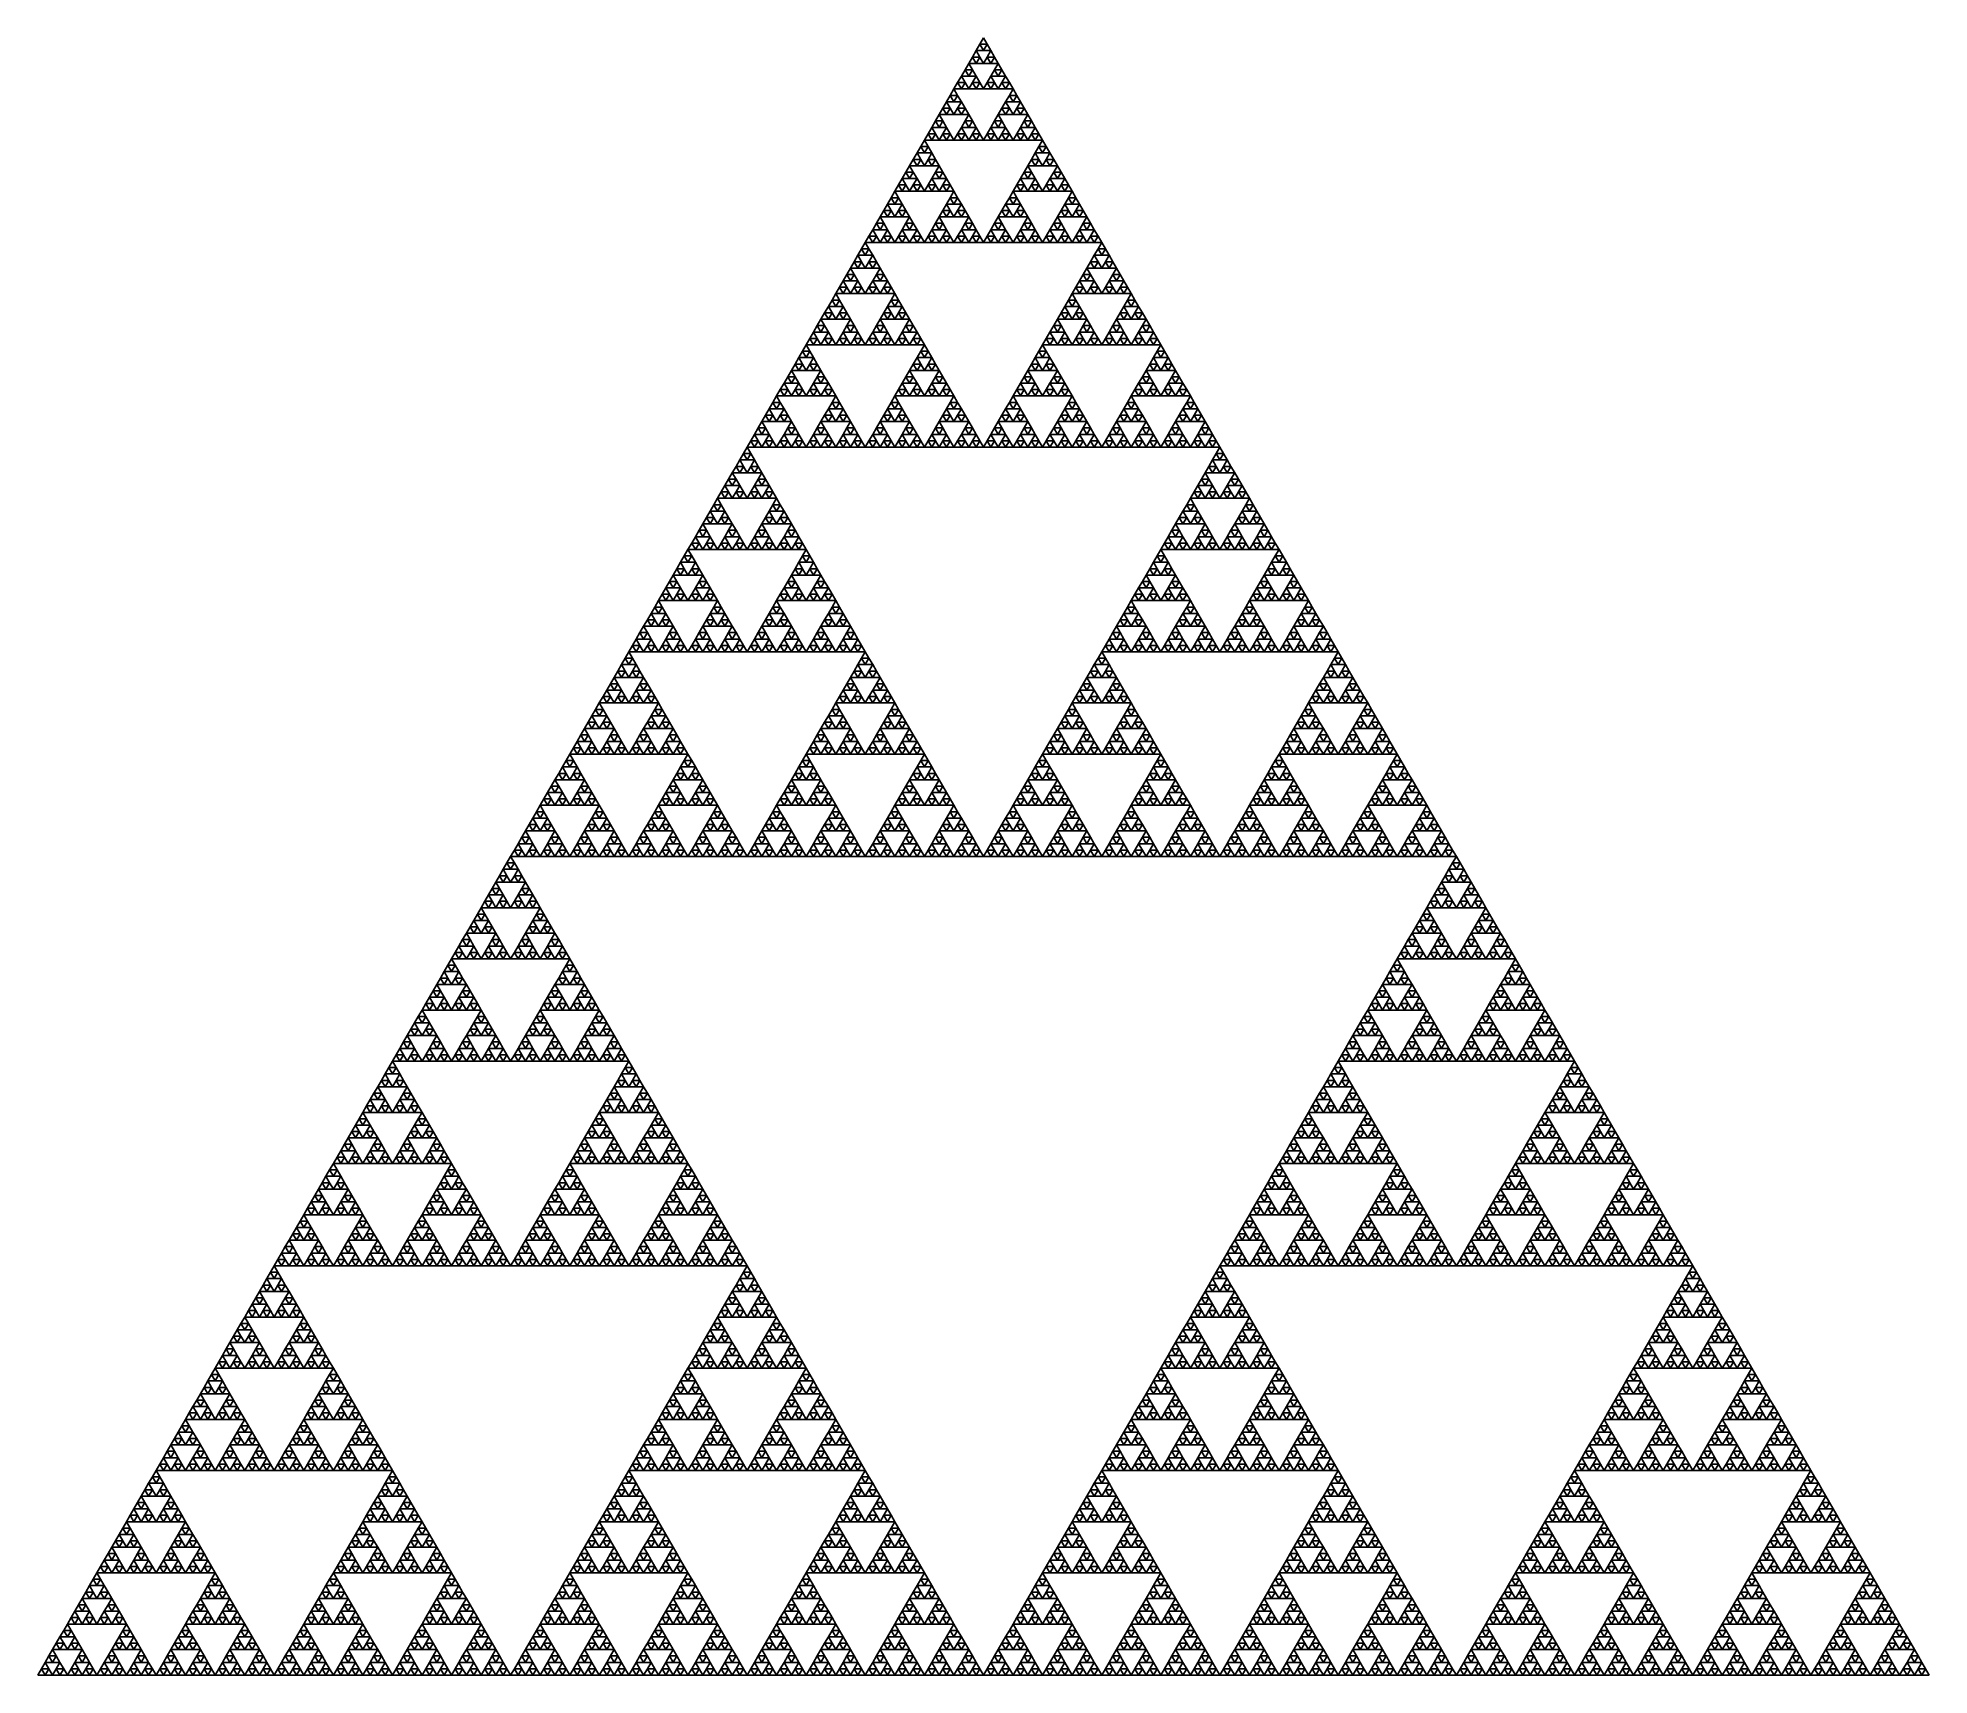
# Model space of a CAD drawing. Header units: metres. Extents: x -50 to 50, y -29 to 58.
import ezdxf

# ---------------------------------------------------------------- set-up
doc = ezdxf.new("R2010")
doc.units = ezdxf.units.M

msp = doc.modelspace()

# ---------------------------------------------------------------- linework, layer by layer
for p, q in [((-0.39062, 57.0584), (-0.58594, 56.7201)), ((-0.19531, 57.3967), (-0.39062, 57.0584)), ((-0.19531, 56.7201), (-0.39062, 57.0584)), ((-0.39062, 57.0584), (0, 57.0584)), ((0, 57.735), (-0.19531, 57.3967)), ((0, 57.0584), (-0.19531, 57.3967)), ((-0.19531, 57.3967), (0.19531, 57.3967)), ((0.19531, 57.3967), (0, 57.735)), ((0.19531, 57.3967), (0, 57.0584)), ((0, 57.0584), (0.39062, 57.0584)), ((0.39062, 57.0584), (0.19531, 57.3967)), ((0.39062, 57.0584), (0.19531, 56.7201)), ((0.58594, 56.7201), (0.39062, 57.0584)), ((-0.97656, 56.0436), (-1.17188, 55.7053)), ((-0.78125, 56.3818), (-0.97656, 56.0436)), ((-0.78125, 55.7053), (-0.97656, 56.0436)), ((-0.97656, 56.0436), (-0.58594, 56.0436)), ((-0.58594, 56.7201), (-0.78125, 56.3819)), ((-0.78125, 56.3819), (-0.39062, 56.3819)), ((-0.58594, 56.0436), (-0.78125, 56.3818)), ((-0.58594, 56.0436), (-0.78125, 55.7053)), ((-0.39062, 56.3819), (-0.58594, 56.7201)), ((-0.58594, 56.7201), (-0.19531, 56.7201)), ((-0.39062, 55.7053), (-0.58594, 56.0436)), ((-0.19531, 56.7201), (-0.39062, 56.3819)), ((-0.39062, 56.3819), (0, 56.3819)), ((0, 56.3819), (-0.19531, 56.7201)), ((0.19531, 56.7201), (0, 56.3819)), ((0, 56.3819), (0.39062, 56.3819)), ((0.39062, 56.3819), (0.19531, 56.7201)), ((0.19531, 56.7201), (0.58594, 56.7201)), ((0.58594, 56.7201), (0.39062, 56.3819)), ((0.39062, 56.3819), (0.78125, 56.3819)), ((0.58594, 56.0436), (0.39062, 55.7053)), ((0.78125, 56.3819), (0.58594, 56.7201)), ((0.78125, 56.3818), (0.58594, 56.0436)), ((0.78125, 55.7053), (0.58594, 56.0436)), ((0.58594, 56.0436), (0.97656, 56.0436)), ((0.97656, 56.0436), (0.78125, 56.3818)), ((0.97656, 56.0436), (0.78125, 55.7053)), ((1.17188, 55.7053), (0.97656, 56.0436)), ((-1.5625, 55.0287), (-1.75781, 54.6904)), ((-1.36719, 55.367), (-1.5625, 55.0287)), ((-1.36719, 54.6904), (-1.5625, 55.0287)), ((-1.5625, 55.0287), (-1.17188, 55.0287)), ((-1.17188, 55.7053), (-1.36719, 55.367)), ((-1.17188, 55.0287), (-1.36719, 55.367)), ((-1.36719, 55.367), (-0.97656, 55.367)), ((-0.97656, 55.367), (-1.17188, 55.7053)), ((-1.17188, 55.7053), (-0.78125, 55.7053)), ((-0.97656, 55.367), (-1.17188, 55.0287)), ((-1.17188, 55.0287), (-0.78125, 55.0287)), ((-0.78125, 55.0287), (-0.97656, 55.367)), ((-0.78125, 55.7053), (-0.39062, 55.7053)), ((-0.58594, 55.367), (-0.78125, 55.0287)), ((-0.78125, 55.0287), (-0.39062, 55.0287)), ((-0.39062, 55.7053), (-0.58594, 55.367)), ((-0.39062, 55.0287), (-0.58594, 55.367)), ((-0.58594, 55.367), (-0.19531, 55.367)), ((-0.19531, 55.367), (-0.39062, 55.7053)), ((-0.19531, 55.367), (-0.39062, 55.0287)), ((-0.39062, 55.0287), (0, 55.0287)), ((0, 55.0287), (-0.19531, 55.367)), ((0.19531, 55.367), (0, 55.0287)), ((0, 55.0287), (0.39062, 55.0287)), ((0.39062, 55.7053), (0.19531, 55.367)), ((0.39062, 55.0287), (0.19531, 55.367)), ((0.19531, 55.367), (0.58594, 55.367)), ((0.58594, 55.367), (0.39062, 55.7053)), ((0.39062, 55.7053), (0.78125, 55.7053)), ((0.58594, 55.367), (0.39062, 55.0287)), ((0.39062, 55.0287), (0.78125, 55.0287)), ((0.78125, 55.0287), (0.58594, 55.367)), ((0.78125, 55.7053), (1.17188, 55.7053)), ((0.97656, 55.367), (0.78125, 55.0287)), ((0.78125, 55.0287), (1.17188, 55.0287)), ((1.17188, 55.7053), (0.97656, 55.367)), ((1.17188, 55.0287), (0.97656, 55.367)), ((0.97656, 55.367), (1.36719, 55.367)), ((1.36719, 55.367), (1.17188, 55.7053)), ((1.36719, 55.367), (1.17188, 55.0287)), ((1.17188, 55.0287), (1.5625, 55.0287)), ((1.5625, 55.0287), (1.36719, 55.367)), ((1.5625, 55.0287), (1.36719, 54.6904)), ((1.75781, 54.6904), (1.5625, 55.0287)), ((-2.14844, 54.0138), (-2.34375, 53.6755)), ((-1.95312, 54.3521), (-2.14844, 54.0138)), ((-1.95312, 53.6755), (-2.14844, 54.0138)), ((-2.14844, 54.0138), (-1.75781, 54.0138)), ((-1.75781, 54.6904), (-1.95312, 54.3521)), ((-1.75781, 54.0138), (-1.95312, 54.3521)), ((-1.95312, 54.3521), (-1.5625, 54.3521)), ((-1.75781, 54.0138), (-1.95312, 53.6755)), ((-1.5625, 54.3521), (-1.75781, 54.6904)), ((-1.75781, 54.6904), (-1.36719, 54.6904)), ((-1.5625, 53.6755), (-1.75781, 54.0138)), ((-1.36719, 54.6904), (-1.5625, 54.3521)), ((-1.5625, 54.3521), (-1.17188, 54.3521)), ((-1.36719, 54.0138), (-1.5625, 53.6755)), ((-1.17188, 54.3521), (-1.36719, 54.6904)), ((-1.17188, 54.3521), (-1.36719, 54.0138)), ((-1.17188, 53.6755), (-1.36719, 54.0138)), ((-1.36719, 54.0138), (-0.97656, 54.0138)), ((-0.97656, 54.0138), (-1.17188, 54.3521)), ((-0.97656, 54.0138), (-1.17188, 53.6755)), ((-0.78125, 53.6755), (-0.97656, 54.0138)), ((0.97656, 54.0138), (0.78125, 53.6755)), ((1.17188, 54.3521), (0.97656, 54.0138)), ((1.17188, 53.6755), (0.97656, 54.0138)), ((0.97656, 54.0138), (1.36719, 54.0138)), ((1.36719, 54.6904), (1.17188, 54.3521)), ((1.36719, 54.0138), (1.17188, 54.3521)), ((1.17188, 54.3521), (1.5625, 54.3521)), ((1.36719, 54.0138), (1.17188, 53.6755)), ((1.5625, 54.3521), (1.36719, 54.6904)), ((1.36719, 54.6904), (1.75781, 54.6904)), ((1.5625, 53.6755), (1.36719, 54.0138)), ((1.75781, 54.6904), (1.5625, 54.3521)), ((1.5625, 54.3521), (1.95312, 54.3521)), ((1.75781, 54.0138), (1.5625, 53.6755)), ((1.95312, 54.3521), (1.75781, 54.6904)), ((1.95312, 54.3521), (1.75781, 54.0138)), ((1.95312, 53.6755), (1.75781, 54.0138)), ((1.75781, 54.0138), (2.14844, 54.0138)), ((2.14844, 54.0138), (1.95312, 54.3521)), ((2.14844, 54.0138), (1.95312, 53.6755)), ((2.34375, 53.6755), (2.14844, 54.0138)), ((-2.53906, 53.3372), (-2.73438, 52.9989)), ((-2.34375, 53.6755), (-2.53906, 53.3372)), ((-2.34375, 52.9989), (-2.53906, 53.3372)), ((-2.53906, 53.3372), (-2.14844, 53.3372)), ((-2.14844, 53.3372), (-2.34375, 53.6755)), ((-2.34375, 53.6755), (-1.95312, 53.6755)), ((-2.14844, 53.3372), (-2.34375, 52.9989)), ((-1.95312, 52.9989), (-2.14844, 53.3372)), ((-1.95312, 53.6755), (-1.5625, 53.6755)), ((-1.5625, 53.6755), (-1.17188, 53.6755)), ((-1.17188, 53.6755), (-0.78125, 53.6755)), ((-0.97656, 53.3372), (-1.17188, 52.9989)), ((-0.78125, 53.6755), (-0.97656, 53.3372)), ((-0.78125, 52.9989), (-0.97656, 53.3372)), ((-0.97656, 53.3372), (-0.58594, 53.3372)), ((-0.58594, 53.3372), (-0.78125, 53.6755)), ((-0.58594, 53.3372), (-0.78125, 52.9989)), ((-0.39062, 52.9989), (-0.58594, 53.3372)), ((0.58594, 53.3372), (0.39062, 52.9989)), ((0.78125, 53.6755), (0.58594, 53.3372)), ((0.78125, 52.9989), (0.58594, 53.3372)), ((0.58594, 53.3372), (0.97656, 53.3372)), ((0.97656, 53.3372), (0.78125, 53.6755)), ((0.78125, 53.6755), (1.17188, 53.6755)), ((0.97656, 53.3372), (0.78125, 52.9989)), ((1.17188, 52.9989), (0.97656, 53.3372)), ((1.17188, 53.6755), (1.5625, 53.6755)), ((1.5625, 53.6755), (1.95312, 53.6755)), ((1.95312, 53.6755), (2.34375, 53.6755)), ((2.14844, 53.3372), (1.95312, 52.9989)), ((2.34375, 53.6755), (2.14844, 53.3372)), ((2.34375, 52.9989), (2.14844, 53.3372)), ((2.14844, 53.3372), (2.53906, 53.3372)), ((2.53906, 53.3372), (2.34375, 53.6755)), ((2.53906, 53.3372), (2.34375, 52.9989)), ((2.73438, 52.9989), (2.53906, 53.3372)), ((-3.125, 52.3224), (-3.32031, 51.9841)), ((-2.92969, 52.6607), (-3.125, 52.3224)), ((-2.92969, 51.9841), (-3.125, 52.3224)), ((-3.125, 52.3224), (-2.73438, 52.3224)), ((-2.73438, 52.9989), (-2.92969, 52.6607)), ((-2.73438, 52.3224), (-2.92969, 52.6607)), ((-2.92969, 52.6607), (-2.53906, 52.6607)), ((-2.53906, 52.6607), (-2.73438, 52.9989)), ((-2.73438, 52.9989), (-2.34375, 52.9989)), ((-2.53906, 52.6607), (-2.73438, 52.3224)), ((-2.73438, 52.3224), (-2.34375, 52.3224)), ((-2.34375, 52.3224), (-2.53906, 52.6607)), ((-2.34375, 52.9989), (-1.95312, 52.9989)), ((-2.14844, 52.6607), (-2.34375, 52.3224)), ((-2.34375, 52.3224), (-1.95312, 52.3224)), ((-1.95312, 52.9989), (-2.14844, 52.6607)), ((-1.95312, 52.3224), (-2.14844, 52.6607)), ((-2.14844, 52.6607), (-1.75781, 52.6607)), ((-1.75781, 52.6607), (-1.95312, 52.9989)), ((-1.75781, 52.6607), (-1.95312, 52.3224)), ((-1.95312, 52.3224), (-1.5625, 52.3224)), ((-1.5625, 52.3224), (-1.75781, 52.6607)), ((-1.36719, 52.6607), (-1.5625, 52.3224)), ((-1.5625, 52.3224), (-1.17188, 52.3224)), ((-1.17188, 52.9989), (-1.36719, 52.6607)), ((-1.17188, 52.3224), (-1.36719, 52.6607)), ((-1.36719, 52.6607), (-0.97656, 52.6607)), ((-0.97656, 52.6607), (-1.17188, 52.9989)), ((-1.17188, 52.9989), (-0.78125, 52.9989)), ((-0.97656, 52.6607), (-1.17188, 52.3224)), ((-1.17188, 52.3224), (-0.78125, 52.3224)), ((-0.78125, 52.3224), (-0.97656, 52.6607)), ((-0.78125, 52.9989), (-0.39062, 52.9989)), ((-0.58594, 52.6607), (-0.78125, 52.3224)), ((-0.78125, 52.3224), (-0.39062, 52.3224)), ((-0.39062, 52.9989), (-0.58594, 52.6607)), ((-0.39062, 52.3224), (-0.58594, 52.6607)), ((-0.58594, 52.6607), (-0.19531, 52.6607)), ((-0.19531, 52.6607), (-0.39062, 52.9989)), ((-0.19531, 52.6607), (-0.39062, 52.3224)), ((-0.39062, 52.3224), (0, 52.3224)), ((0, 52.3224), (-0.19531, 52.6607)), ((0.19531, 52.6607), (0, 52.3224)), ((0, 52.3224), (0.39062, 52.3224)), ((0.39062, 52.9989), (0.19531, 52.6607)), ((0.39062, 52.3224), (0.19531, 52.6607)), ((0.19531, 52.6607), (0.58594, 52.6607)), ((0.58594, 52.6607), (0.39062, 52.9989)), ((0.39062, 52.9989), (0.78125, 52.9989)), ((0.58594, 52.6607), (0.39062, 52.3224)), ((0.39062, 52.3224), (0.78125, 52.3224)), ((0.78125, 52.3224), (0.58594, 52.6607)), ((0.78125, 52.9989), (1.17188, 52.9989)), ((0.97656, 52.6607), (0.78125, 52.3224)), ((0.78125, 52.3224), (1.17188, 52.3224)), ((1.17188, 52.9989), (0.97656, 52.6607)), ((1.17188, 52.3224), (0.97656, 52.6607)), ((0.97656, 52.6607), (1.36719, 52.6607)), ((1.36719, 52.6607), (1.17188, 52.9989)), ((1.36719, 52.6607), (1.17188, 52.3224)), ((1.17188, 52.3224), (1.5625, 52.3224)), ((1.5625, 52.3224), (1.36719, 52.6607)), ((1.75781, 52.6607), (1.5625, 52.3224)), ((1.5625, 52.3224), (1.95312, 52.3224)), ((1.95312, 52.9989), (1.75781, 52.6607)), ((1.95312, 52.3224), (1.75781, 52.6607)), ((1.75781, 52.6607), (2.14844, 52.6607)), ((2.14844, 52.6607), (1.95312, 52.9989)), ((1.95312, 52.9989), (2.34375, 52.9989)), ((2.14844, 52.6607), (1.95312, 52.3224)), ((1.95312, 52.3224), (2.34375, 52.3224)), ((2.34375, 52.3224), (2.14844, 52.6607)), ((2.34375, 52.9989), (2.73438, 52.9989)), ((2.53906, 52.6607), (2.34375, 52.3224)), ((2.34375, 52.3224), (2.73438, 52.3224)), ((2.73438, 52.9989), (2.53906, 52.6607)), ((2.73438, 52.3224), (2.53906, 52.6607)), ((2.53906, 52.6607), (2.92969, 52.6607)), ((2.92969, 52.6607), (2.73438, 52.9989)), ((2.92969, 52.6607), (2.73438, 52.3224)), ((2.73438, 52.3224), (3.125, 52.3224)), ((3.125, 52.3224), (2.92969, 52.6607)), ((3.125, 52.3224), (2.92969, 51.9841)), ((3.32031, 51.9841), (3.125, 52.3224)), ((-3.71094, 51.3075), (-3.90625, 50.9692)), ((-3.51562, 51.6458), (-3.71094, 51.3075)), ((-3.51562, 50.9692), (-3.71094, 51.3075)), ((-3.71094, 51.3075), (-3.32031, 51.3075)), ((-3.32031, 51.9841), (-3.51562, 51.6458)), ((-3.32031, 51.3075), (-3.51562, 51.6458)), ((-3.51562, 51.6458), (-3.125, 51.6458)), ((-3.32031, 51.3075), (-3.51562, 50.9692)), ((-3.125, 51.6458), (-3.32031, 51.9841)), ((-3.32031, 51.9841), (-2.92969, 51.9841)), ((-3.125, 50.9692), (-3.32031, 51.3075)), ((-2.92969, 51.9841), (-3.125, 51.6458)), ((-3.125, 51.6458), (-2.73438, 51.6458)), ((-2.92969, 51.3075), (-3.125, 50.9692)), ((-2.73438, 51.6458), (-2.92969, 51.9841)), ((-2.73438, 51.6458), (-2.92969, 51.3075)), ((-2.73438, 50.9692), (-2.92969, 51.3075)), ((-2.92969, 51.3075), (-2.53906, 51.3075)), ((-2.53906, 51.3075), (-2.73438, 51.6458)), ((-2.53906, 51.3075), (-2.73438, 50.9692)), ((-2.34375, 50.9692), (-2.53906, 51.3075)), ((2.53906, 51.3075), (2.34375, 50.9692)), ((2.73438, 51.6458), (2.53906, 51.3075)), ((2.73438, 50.9692), (2.53906, 51.3075)), ((2.53906, 51.3075), (2.92969, 51.3075)), ((2.92969, 51.9841), (2.73438, 51.6458)), ((2.92969, 51.3075), (2.73438, 51.6458)), ((2.73438, 51.6458), (3.125, 51.6458)), ((2.92969, 51.3075), (2.73438, 50.9692)), ((3.125, 51.6458), (2.92969, 51.9841)), ((2.92969, 51.9841), (3.32031, 51.9841)), ((3.125, 50.9692), (2.92969, 51.3075)), ((3.32031, 51.9841), (3.125, 51.6458)), ((3.125, 51.6458), (3.51562, 51.6458)), ((3.32031, 51.3075), (3.125, 50.9692)), ((3.51562, 51.6458), (3.32031, 51.9841)), ((3.51562, 51.6458), (3.32031, 51.3075)), ((3.51562, 50.9692), (3.32031, 51.3075)), ((3.32031, 51.3075), (3.71094, 51.3075)), ((3.71094, 51.3075), (3.51562, 51.6458)), ((3.71094, 51.3075), (3.51562, 50.9692)), ((3.90625, 50.9692), (3.71094, 51.3075)), ((-4.29688, 50.2926), (-4.49219, 49.9543)), ((-4.10156, 50.6309), (-4.29688, 50.2926)), ((-4.10156, 49.9543), (-4.29688, 50.2926)), ((-4.29688, 50.2926), (-3.90625, 50.2926)), ((-3.90625, 50.9692), (-4.10156, 50.6309)), ((-3.90625, 50.2926), (-4.10156, 50.6309)), ((-4.10156, 50.6309), (-3.71094, 50.6309)), ((-3.71094, 50.6309), (-3.90625, 50.9692)), ((-3.90625, 50.9692), (-3.51562, 50.9692)), ((-3.71094, 50.6309), (-3.90625, 50.2926)), ((-3.90625, 50.2926), (-3.51562, 50.2926)), ((-3.51562, 50.2926), (-3.71094, 50.6309)), ((-3.51562, 50.2926), (-3.71094, 49.9543)), ((-3.51562, 50.9692), (-3.125, 50.9692)), ((-3.32031, 49.9543), (-3.51562, 50.2926)), ((-3.125, 50.9692), (-2.73438, 50.9692)), ((-2.73438, 50.2926), (-2.92969, 49.9543)), ((-2.73438, 50.9692), (-2.34375, 50.9692)), ((-2.53906, 50.6309), (-2.73438, 50.2926)), ((-2.53906, 49.9543), (-2.73438, 50.2926)), ((-2.73438, 50.2926), (-2.34375, 50.2926)), ((-2.34375, 50.9692), (-2.53906, 50.6309)), ((-2.34375, 50.2926), (-2.53906, 50.6309)), ((-2.53906, 50.6309), (-2.14844, 50.6309)), ((-2.14844, 50.6309), (-2.34375, 50.9692)), ((-2.14844, 50.6309), (-2.34375, 50.2926)), ((-2.34375, 50.2926), (-1.95312, 50.2926)), ((-1.95312, 50.2926), (-2.14844, 50.6309)), ((-1.95312, 50.2926), (-2.14844, 49.9543)), ((-1.75781, 49.9543), (-1.95312, 50.2926)), ((1.95312, 50.2926), (1.75781, 49.9543)), ((2.14844, 50.6309), (1.95312, 50.2926)), ((2.14844, 49.9543), (1.95312, 50.2926)), ((1.95312, 50.2926), (2.34375, 50.2926)), ((2.34375, 50.9692), (2.14844, 50.6309)), ((2.34375, 50.2926), (2.14844, 50.6309)), ((2.14844, 50.6309), (2.53906, 50.6309)), ((2.53906, 50.6309), (2.34375, 50.9692)), ((2.34375, 50.9692), (2.73438, 50.9692)), ((2.53906, 50.6309), (2.34375, 50.2926)), ((2.34375, 50.2926), (2.73438, 50.2926)), ((2.73438, 50.2926), (2.53906, 50.6309)), ((2.73438, 50.2926), (2.53906, 49.9543)), ((2.73438, 50.9692), (3.125, 50.9692)), ((2.92969, 49.9543), (2.73438, 50.2926)), ((3.125, 50.9692), (3.51562, 50.9692)), ((3.51562, 50.2926), (3.32031, 49.9543)), ((3.51562, 50.9692), (3.90625, 50.9692)), ((3.71094, 50.6309), (3.51562, 50.2926)), ((3.71094, 49.9543), (3.51562, 50.2926)), ((3.51562, 50.2926), (3.90625, 50.2926)), ((3.90625, 50.9692), (3.71094, 50.6309)), ((3.90625, 50.2926), (3.71094, 50.6309)), ((3.71094, 50.6309), (4.10156, 50.6309)), ((4.10156, 50.6309), (3.90625, 50.9692)), ((4.10156, 50.6309), (3.90625, 50.2926)), ((3.90625, 50.2926), (4.29688, 50.2926)), ((4.29688, 50.2926), (4.10156, 50.6309)), ((4.29688, 50.2926), (4.10156, 49.9543)), ((4.49219, 49.9543), (4.29688, 50.2926)), ((-4.88281, 49.2777), (-5.07812, 48.9394)), ((-4.6875, 49.616), (-4.88281, 49.2777)), ((-4.6875, 48.9394), (-4.88281, 49.2777)), ((-4.88281, 49.2777), (-4.49219, 49.2777)), ((-4.49219, 49.9543), (-4.6875, 49.616)), ((-4.49219, 49.2777), (-4.6875, 49.616)), ((-4.6875, 49.616), (-4.29688, 49.616)), ((-4.49219, 49.2777), (-4.6875, 48.9394)), ((-4.29688, 49.616), (-4.49219, 49.9543)), ((-4.49219, 49.9543), (-4.10156, 49.9543)), ((-4.29688, 48.9394), (-4.49219, 49.2777)), ((-4.10156, 49.9543), (-4.29688, 49.616)), ((-4.29688, 49.616), (-3.90625, 49.616)), ((-3.90625, 49.616), (-4.10156, 49.9543)), ((-3.71094, 49.9543), (-3.90625, 49.616)), ((-3.90625, 49.616), (-3.51562, 49.616)), ((-3.51562, 49.616), (-3.71094, 49.9543)), ((-3.71094, 49.9543), (-3.32031, 49.9543)), ((-3.32031, 49.9543), (-3.51562, 49.616)), ((-3.51562, 49.616), (-3.125, 49.616)), ((-3.125, 49.616), (-3.32031, 49.9543)), ((-2.92969, 49.9543), (-3.125, 49.616)), ((-3.125, 49.616), (-2.73438, 49.616)), ((-2.73438, 49.616), (-2.92969, 49.9543)), ((-2.92969, 49.9543), (-2.53906, 49.9543)), ((-2.53906, 49.9543), (-2.73438, 49.616)), ((-2.73438, 49.616), (-2.34375, 49.616)), ((-2.34375, 49.616), (-2.53906, 49.9543)), ((-2.14844, 49.9543), (-2.34375, 49.616)), ((-2.34375, 49.616), (-1.95312, 49.616)), ((-1.95312, 49.616), (-2.14844, 49.9543)), ((-2.14844, 49.9543), (-1.75781, 49.9543)), ((-1.75781, 49.9543), (-1.95312, 49.616)), ((-1.95312, 49.616), (-1.5625, 49.616)), ((-1.75781, 49.2777), (-1.95312, 48.9394)), ((-1.5625, 49.616), (-1.75781, 49.9543)), ((-1.5625, 49.616), (-1.75781, 49.2777)), ((-1.5625, 48.9394), (-1.75781, 49.2777)), ((-1.75781, 49.2777), (-1.36719, 49.2777)), ((-1.36719, 49.2777), (-1.5625, 49.616)), ((-1.36719, 49.2777), (-1.5625, 48.9394)), ((-1.17188, 48.9394), (-1.36719, 49.2777)), ((1.36719, 49.2777), (1.17188, 48.9394)), ((1.5625, 49.616), (1.36719, 49.2777)), ((1.5625, 48.9394), (1.36719, 49.2777)), ((1.36719, 49.2777), (1.75781, 49.2777)), ((1.75781, 49.9543), (1.5625, 49.616)), ((1.75781, 49.2777), (1.5625, 49.616)), ((1.5625, 49.616), (1.95312, 49.616)), ((1.75781, 49.2777), (1.5625, 48.9394)), ((1.95312, 49.616), (1.75781, 49.9543)), ((1.75781, 49.9543), (2.14844, 49.9543)), ((1.95312, 48.9394), (1.75781, 49.2777)), ((2.14844, 49.9543), (1.95312, 49.616)), ((1.95312, 49.616), (2.34375, 49.616)), ((2.34375, 49.616), (2.14844, 49.9543)), ((2.53906, 49.9543), (2.34375, 49.616)), ((2.34375, 49.616), (2.73438, 49.616)), ((2.73438, 49.616), (2.53906, 49.9543)), ((2.53906, 49.9543), (2.92969, 49.9543)), ((2.92969, 49.9543), (2.73438, 49.616)), ((2.73438, 49.616), (3.125, 49.616)), ((3.125, 49.616), (2.92969, 49.9543)), ((3.32031, 49.9543), (3.125, 49.616)), ((3.125, 49.616), (3.51562, 49.616)), ((3.51562, 49.616), (3.32031, 49.9543)), ((3.32031, 49.9543), (3.71094, 49.9543)), ((3.71094, 49.9543), (3.51562, 49.616)), ((3.51562, 49.616), (3.90625, 49.616)), ((3.90625, 49.616), (3.71094, 49.9543)), ((4.10156, 49.9543), (3.90625, 49.616)), ((3.90625, 49.616), (4.29688, 49.616)), ((4.29688, 49.616), (4.10156, 49.9543)), ((4.10156, 49.9543), (4.49219, 49.9543)), ((4.49219, 49.9543), (4.29688, 49.616)), ((4.29688, 49.616), (4.6875, 49.616)), ((4.49219, 49.2777), (4.29688, 48.9394)), ((4.6875, 49.616), (4.49219, 49.9543)), ((4.6875, 49.616), (4.49219, 49.2777)), ((4.6875, 48.9394), (4.49219, 49.2777)), ((4.49219, 49.2777), (4.88281, 49.2777)), ((4.88281, 49.2777), (4.6875, 49.616)), ((4.88281, 49.2777), (4.6875, 48.9394)), ((5.07812, 48.9394), (4.88281, 49.2777)), ((-5.46875, 48.2629), (-5.66406, 47.9246)), ((-5.27344, 48.6012), (-5.46875, 48.2629)), ((-5.27344, 47.9246), (-5.46875, 48.2629)), ((-5.46875, 48.2629), (-5.07812, 48.2629)), ((-5.07812, 48.9394), (-5.27344, 48.6012)), ((-5.07812, 48.2629), (-5.27344, 48.6012)), ((-5.27344, 48.6012), (-4.88281, 48.6012)), ((-4.88281, 48.6012), (-5.07812, 48.9394)), ((-5.07812, 48.9394), (-4.6875, 48.9394)), ((-4.88281, 48.6012), (-5.07812, 48.2629)), ((-5.07812, 48.2629), (-4.6875, 48.2629)), ((-4.6875, 48.2629), (-4.88281, 48.6012)), ((-4.6875, 48.9394), (-4.29688, 48.9394)), ((-4.49219, 48.6012), (-4.6875, 48.2629)), ((-4.6875, 48.2629), (-4.29688, 48.2629)), ((-4.29688, 48.9394), (-4.49219, 48.6012)), ((-4.29688, 48.2629), (-4.49219, 48.6012)), ((-4.49219, 48.6012), (-4.10156, 48.6012)), ((-4.10156, 48.6012), (-4.29688, 48.9394)), ((-4.10156, 48.6012), (-4.29688, 48.2629)), ((-4.29688, 48.2629), (-3.90625, 48.2629)), ((-3.90625, 48.2629), (-4.10156, 48.6012)), ((-3.90625, 48.2629), (-4.10156, 47.9246)), ((-3.71094, 47.9246), (-3.90625, 48.2629)), ((-2.34375, 48.2629), (-2.53906, 47.9246)), ((-2.14844, 48.6012), (-2.34375, 48.2629)), ((-2.14844, 47.9246), (-2.34375, 48.2629)), ((-2.34375, 48.2629), (-1.95312, 48.2629)), ((-1.95312, 48.9394), (-2.14844, 48.6012)), ((-1.95312, 48.2629), (-2.14844, 48.6012)), ((-2.14844, 48.6012), (-1.75781, 48.6012)), ((-1.75781, 48.6012), (-1.95312, 48.9394)), ((-1.95312, 48.9394), (-1.5625, 48.9394)), ((-1.75781, 48.6012), (-1.95312, 48.2629)), ((-1.95312, 48.2629), (-1.5625, 48.2629)), ((-1.5625, 48.2629), (-1.75781, 48.6012)), ((-1.5625, 48.9394), (-1.17188, 48.9394)), ((-1.36719, 48.6012), (-1.5625, 48.2629)), ((-1.5625, 48.2629), (-1.17188, 48.2629)), ((-1.17188, 48.9394), (-1.36719, 48.6012)), ((-1.17188, 48.2629), (-1.36719, 48.6012)), ((-1.36719, 48.6012), (-0.97656, 48.6012)), ((-0.97656, 48.6012), (-1.17188, 48.9394)), ((-0.97656, 48.6012), (-1.17188, 48.2629)), ((-1.17188, 48.2629), (-0.78125, 48.2629)), ((-0.78125, 48.2629), (-0.97656, 48.6012)), ((-0.78125, 48.2629), (-0.97656, 47.9246)), ((-0.58594, 47.9246), (-0.78125, 48.2629)), ((0.78125, 48.2629), (0.58594, 47.9246)), ((0.97656, 48.6012), (0.78125, 48.2629)), ((0.97656, 47.9246), (0.78125, 48.2629)), ((0.78125, 48.2629), (1.17188, 48.2629)), ((1.17188, 48.9394), (0.97656, 48.6012)), ((1.17188, 48.2629), (0.97656, 48.6012)), ((0.97656, 48.6012), (1.36719, 48.6012)), ((1.36719, 48.6012), (1.17188, 48.9394)), ((1.17188, 48.9394), (1.5625, 48.9394)), ((1.36719, 48.6012), (1.17188, 48.2629)), ((1.17188, 48.2629), (1.5625, 48.2629)), ((1.5625, 48.2629), (1.36719, 48.6012)), ((1.5625, 48.9394), (1.95312, 48.9394)), ((1.75781, 48.6012), (1.5625, 48.2629)), ((1.5625, 48.2629), (1.95312, 48.2629)), ((1.95312, 48.9394), (1.75781, 48.6012)), ((1.95312, 48.2629), (1.75781, 48.6012)), ((1.75781, 48.6012), (2.14844, 48.6012)), ((2.14844, 48.6012), (1.95312, 48.9394)), ((2.14844, 48.6012), (1.95312, 48.2629)), ((1.95312, 48.2629), (2.34375, 48.2629)), ((2.34375, 48.2629), (2.14844, 48.6012)), ((2.34375, 48.2629), (2.14844, 47.9246)), ((2.53906, 47.9246), (2.34375, 48.2629)), ((3.90625, 48.2629), (3.71094, 47.9246)), ((4.10156, 48.6012), (3.90625, 48.2629)), ((4.10156, 47.9246), (3.90625, 48.2629)), ((3.90625, 48.2629), (4.29688, 48.2629)), ((4.29688, 48.9394), (4.10156, 48.6012)), ((4.29688, 48.2629), (4.10156, 48.6012)), ((4.10156, 48.6012), (4.49219, 48.6012)), ((4.49219, 48.6012), (4.29688, 48.9394)), ((4.29688, 48.9394), (4.6875, 48.9394)), ((4.49219, 48.6012), (4.29688, 48.2629)), ((4.29688, 48.2629), (4.6875, 48.2629)), ((4.6875, 48.2629), (4.49219, 48.6012)), ((4.6875, 48.9394), (5.07812, 48.9394)), ((4.88281, 48.6012), (4.6875, 48.2629)), ((4.6875, 48.2629), (5.07812, 48.2629)), ((5.07812, 48.9394), (4.88281, 48.6012)), ((5.07812, 48.2629), (4.88281, 48.6012)), ((4.88281, 48.6012), (5.27344, 48.6012)), ((5.27344, 48.6012), (5.07812, 48.9394)), ((5.27344, 48.6012), (5.07812, 48.2629)), ((5.07812, 48.2629), (5.46875, 48.2629)), ((5.46875, 48.2629), (5.27344, 48.6012)), ((5.46875, 48.2629), (5.27344, 47.9246)), ((5.66406, 47.9246), (5.46875, 48.2629)), ((-6.05469, 47.248), (-6.25, 46.9097)), ((-5.85938, 47.5863), (-6.05469, 47.248)), ((-5.85938, 46.9097), (-6.05469, 47.248)), ((-6.05469, 47.248), (-5.66406, 47.248)), ((-5.66406, 47.9246), (-5.85938, 47.5863)), ((-5.66406, 47.248), (-5.85938, 47.5863)), ((-5.85938, 47.5863), (-5.46875, 47.5863)), ((-5.66406, 47.248), (-5.85938, 46.9097)), ((-5.46875, 47.5863), (-5.66406, 47.9246)), ((-5.66406, 47.9246), (-5.27344, 47.9246)), ((-5.46875, 46.9097), (-5.66406, 47.248)), ((-5.27344, 47.9246), (-5.46875, 47.5863)), ((-5.46875, 47.5863), (-5.07812, 47.5863)), ((-5.27344, 47.248), (-5.46875, 46.9097)), ((-5.07812, 47.5863), (-5.27344, 47.9246)), ((-5.07812, 47.5863), (-5.27344, 47.248)), ((-5.07812, 46.9097), (-5.27344, 47.248)), ((-5.27344, 47.248), (-4.88281, 47.248)), ((-4.88281, 47.248), (-5.07812, 47.5863)), ((-4.88281, 47.248), (-5.07812, 46.9097)), ((-4.6875, 46.9097), (-4.88281, 47.248)), ((-4.49219, 47.248), (-4.6875, 46.9097)), ((-4.29688, 47.5863), (-4.49219, 47.248)), ((-4.29688, 46.9097), (-4.49219, 47.248)), ((-4.49219, 47.248), (-4.10156, 47.248)), ((-4.10156, 47.9246), (-4.29688, 47.5863)), ((-4.10156, 47.248), (-4.29688, 47.5863)), ((-4.29688, 47.5863), (-3.90625, 47.5863)), ((-4.10156, 47.248), (-4.29688, 46.9097)), ((-3.90625, 47.5863), (-4.10156, 47.9246)), ((-4.10156, 47.9246), (-3.71094, 47.9246)), ((-3.90625, 46.9097), (-4.10156, 47.248)), ((-3.71094, 47.9246), (-3.90625, 47.5863)), ((-3.90625, 47.5863), (-3.51562, 47.5863)), ((-3.71094, 47.248), (-3.90625, 46.9097)), ((-3.51562, 47.5863), (-3.71094, 47.9246)), ((-3.51562, 47.5863), (-3.71094, 47.248)), ((-3.51562, 46.9097), (-3.71094, 47.248)), ((-3.71094, 47.248), (-3.32031, 47.248)), ((-3.32031, 47.248), (-3.51562, 47.5863)), ((-3.32031, 47.248), (-3.51562, 46.9097)), ((-3.125, 46.9097), (-3.32031, 47.248)), ((-2.92969, 47.248), (-3.125, 46.9097)), ((-2.73438, 47.5863), (-2.92969, 47.248)), ((-2.73438, 46.9097), (-2.92969, 47.248)), ((-2.92969, 47.248), (-2.53906, 47.248)), ((-2.53906, 47.9246), (-2.73438, 47.5863)), ((-2.53906, 47.248), (-2.73438, 47.5863)), ((-2.73438, 47.5863), (-2.34375, 47.5863)), ((-2.53906, 47.248), (-2.73438, 46.9097)), ((-2.34375, 47.5863), (-2.53906, 47.9246)), ((-2.53906, 47.9246), (-2.14844, 47.9246)), ((-2.34375, 46.9097), (-2.53906, 47.248)), ((-2.14844, 47.9246), (-2.34375, 47.5863)), ((-2.34375, 47.5863), (-1.95312, 47.5863)), ((-2.14844, 47.248), (-2.34375, 46.9097)), ((-1.95312, 47.5863), (-2.14844, 47.9246)), ((-1.95312, 47.5863), (-2.14844, 47.248)), ((-1.95312, 46.9097), (-2.14844, 47.248)), ((-2.14844, 47.248), (-1.75781, 47.248)), ((-1.75781, 47.248), (-1.95312, 47.5863)), ((-1.75781, 47.248), (-1.95312, 46.9097)), ((-1.5625, 46.9097), (-1.75781, 47.248)), ((-1.36719, 47.248), (-1.5625, 46.9097)), ((-1.17188, 47.5863), (-1.36719, 47.248)), ((-1.17188, 46.9097), (-1.36719, 47.248)), ((-1.36719, 47.248), (-0.97656, 47.248)), ((-0.97656, 47.9246), (-1.17188, 47.5863)), ((-0.97656, 47.248), (-1.17188, 47.5863)), ((-1.17188, 47.5863), (-0.78125, 47.5863)), ((-0.97656, 47.248), (-1.17188, 46.9097)), ((-0.78125, 47.5863), (-0.97656, 47.9246)), ((-0.97656, 47.9246), (-0.58594, 47.9246)), ((-0.78125, 46.9097), (-0.97656, 47.248)), ((-0.58594, 47.9246), (-0.78125, 47.5863)), ((-0.78125, 47.5863), (-0.39062, 47.5863)), ((-0.58594, 47.248), (-0.78125, 46.9097)), ((-0.39062, 47.5863), (-0.58594, 47.9246)), ((-0.39062, 47.5863), (-0.58594, 47.248)), ((-0.39062, 46.9097), (-0.58594, 47.248)), ((-0.58594, 47.248), (-0.19531, 47.248)), ((-0.19531, 47.248), (-0.39062, 47.5863)), ((-0.19531, 47.248), (-0.39062, 46.9097)), ((0, 46.9097), (-0.19531, 47.248)), ((0.19531, 47.248), (0, 46.9097)), ((0.39062, 47.5863), (0.19531, 47.248)), ((0.39062, 46.9097), (0.19531, 47.248)), ((0.19531, 47.248), (0.58594, 47.248)), ((0.58594, 47.9246), (0.39062, 47.5863)), ((0.58594, 47.248), (0.39062, 47.5863)), ((0.39062, 47.5863), (0.78125, 47.5863)), ((0.58594, 47.248), (0.39062, 46.9097)), ((0.78125, 47.5863), (0.58594, 47.9246)), ((0.58594, 47.9246), (0.97656, 47.9246)), ((0.78125, 46.9097), (0.58594, 47.248)), ((0.97656, 47.9246), (0.78125, 47.5863)), ((0.78125, 47.5863), (1.17188, 47.5863)), ((0.97656, 47.248), (0.78125, 46.9097)), ((1.17188, 47.5863), (0.97656, 47.9246)), ((1.17188, 47.5863), (0.97656, 47.248)), ((1.17188, 46.9097), (0.97656, 47.248)), ((0.97656, 47.248), (1.36719, 47.248)), ((1.36719, 47.248), (1.17188, 47.5863)), ((1.36719, 47.248), (1.17188, 46.9097)), ((1.5625, 46.9097), (1.36719, 47.248)), ((1.75781, 47.248), (1.5625, 46.9097)), ((1.95312, 47.5863), (1.75781, 47.248)), ((1.95312, 46.9097), (1.75781, 47.248)), ((1.75781, 47.248), (2.14844, 47.248)), ((2.14844, 47.9246), (1.95312, 47.5863)), ((2.14844, 47.248), (1.95312, 47.5863)), ((1.95312, 47.5863), (2.34375, 47.5863)), ((2.14844, 47.248), (1.95312, 46.9097)), ((2.34375, 47.5863), (2.14844, 47.9246)), ((2.14844, 47.9246), (2.53906, 47.9246)), ((2.34375, 46.9097), (2.14844, 47.248)), ((2.53906, 47.9246), (2.34375, 47.5863)), ((2.34375, 47.5863), (2.73438, 47.5863)), ((2.53906, 47.248), (2.34375, 46.9097)), ((2.73438, 47.5863), (2.53906, 47.9246)), ((2.73438, 47.5863), (2.53906, 47.248)), ((2.73438, 46.9097), (2.53906, 47.248)), ((2.53906, 47.248), (2.92969, 47.248)), ((2.92969, 47.248), (2.73438, 47.5863)), ((2.92969, 47.248), (2.73438, 46.9097)), ((3.125, 46.9097), (2.92969, 47.248)), ((3.32031, 47.248), (3.125, 46.9097)), ((3.51562, 47.5863), (3.32031, 47.248)), ((3.51562, 46.9097), (3.32031, 47.248)), ((3.32031, 47.248), (3.71094, 47.248)), ((3.71094, 47.9246), (3.51562, 47.5863)), ((3.71094, 47.248), (3.51562, 47.5863)), ((3.51562, 47.5863), (3.90625, 47.5863)), ((3.71094, 47.248), (3.51562, 46.9097)), ((3.90625, 47.5863), (3.71094, 47.9246)), ((3.71094, 47.9246), (4.10156, 47.9246)), ((3.90625, 46.9097), (3.71094, 47.248)), ((4.10156, 47.9246), (3.90625, 47.5863)), ((3.90625, 47.5863), (4.29688, 47.5863)), ((4.10156, 47.248), (3.90625, 46.9097)), ((4.29688, 47.5863), (4.10156, 47.9246)), ((4.29688, 47.5863), (4.10156, 47.248)), ((4.29688, 46.9097), (4.10156, 47.248)), ((4.10156, 47.248), (4.49219, 47.248)), ((4.49219, 47.248), (4.29688, 47.5863)), ((4.49219, 47.248), (4.29688, 46.9097)), ((4.6875, 46.9097), (4.49219, 47.248)), ((4.88281, 47.248), (4.6875, 46.9097)), ((5.07812, 47.5863), (4.88281, 47.248)), ((5.07812, 46.9097), (4.88281, 47.248)), ((4.88281, 47.248), (5.27344, 47.248)), ((5.27344, 47.9246), (5.07812, 47.5863)), ((5.27344, 47.248), (5.07812, 47.5863)), ((5.07812, 47.5863), (5.46875, 47.5863)), ((5.27344, 47.248), (5.07812, 46.9097)), ((5.46875, 47.5863), (5.27344, 47.9246)), ((5.27344, 47.9246), (5.66406, 47.9246)), ((5.46875, 46.9097), (5.27344, 47.248)), ((5.66406, 47.9246), (5.46875, 47.5863)), ((5.46875, 47.5863), (5.85938, 47.5863)), ((5.66406, 47.248), (5.46875, 46.9097)), ((5.85938, 47.5863), (5.66406, 47.9246)), ((5.85938, 47.5863), (5.66406, 47.248)), ((5.85938, 46.9097), (5.66406, 47.248)), ((5.66406, 47.248), (6.05469, 47.248)), ((6.05469, 47.248), (5.85938, 47.5863)), ((6.05469, 47.248), (5.85938, 46.9097)), ((6.25, 46.9097), (6.05469, 47.248)), ((-6.64062, 46.2331), (-6.83594, 45.8948)), ((-6.44531, 46.5714), (-6.64062, 46.2331)), ((-6.44531, 45.8948), (-6.64062, 46.2331)), ((-6.64062, 46.2331), (-6.25, 46.2331)), ((-6.25, 46.9097), (-6.44531, 46.5714)), ((-6.25, 46.2331), (-6.44531, 46.5714)), ((-6.44531, 46.5714), (-6.05469, 46.5714)), ((-6.05469, 46.5714), (-6.25, 46.9097)), ((-6.25, 46.9097), (-5.85938, 46.9097)), ((-6.05469, 46.5714), (-6.25, 46.2331)), ((-6.25, 46.2331), (-5.85938, 46.2331)), ((-5.85938, 46.2331), (-6.05469, 46.5714)), ((-5.85938, 46.2331), (-6.05469, 45.8948)), ((-5.85938, 46.9097), (-5.46875, 46.9097)), ((-5.66406, 45.8948), (-5.85938, 46.2331)), ((-5.46875, 46.9097), (-5.07812, 46.9097)), ((-5.07812, 46.9097), (-4.6875, 46.9097)), ((-4.6875, 46.9097), (-4.29688, 46.9097)), ((-4.29688, 46.9097), (-3.90625, 46.9097)), ((-3.90625, 46.9097), (-3.51562, 46.9097)), ((-3.51562, 46.9097), (-3.125, 46.9097)), ((-3.125, 46.9097), (-2.73438, 46.9097)), ((-2.73438, 46.9097), (-2.34375, 46.9097)), ((-2.34375, 46.9097), (-1.95312, 46.9097)), ((-1.95312, 46.9097), (-1.5625, 46.9097)), ((-1.5625, 46.9097), (-1.17188, 46.9097)), ((-1.17188, 46.9097), (-0.78125, 46.9097)), ((-0.78125, 46.9097), (-0.39062, 46.9097)), ((-0.39062, 46.9097), (0, 46.9097)), ((0, 46.9097), (0.39062, 46.9097)), ((0.39062, 46.9097), (0.78125, 46.9097)), ((0.78125, 46.9097), (1.17188, 46.9097)), ((1.17188, 46.9097), (1.5625, 46.9097)), ((1.5625, 46.9097), (1.95312, 46.9097)), ((1.95312, 46.9097), (2.34375, 46.9097)), ((2.34375, 46.9097), (2.73438, 46.9097)), ((2.73438, 46.9097), (3.125, 46.9097)), ((3.125, 46.9097), (3.51562, 46.9097)), ((3.51562, 46.9097), (3.90625, 46.9097)), ((3.90625, 46.9097), (4.29688, 46.9097)), ((4.29688, 46.9097), (4.6875, 46.9097)), ((4.6875, 46.9097), (5.07812, 46.9097)), ((5.07812, 46.9097), (5.46875, 46.9097)), ((5.46875, 46.9097), (5.85938, 46.9097)), ((5.85938, 46.2331), (5.66406, 45.8948)), ((5.85938, 46.9097), (6.25, 46.9097)), ((6.05469, 46.5714), (5.85938, 46.2331)), ((6.05469, 45.8948), (5.85938, 46.2331)), ((5.85938, 46.2331), (6.25, 46.2331)), ((6.25, 46.9097), (6.05469, 46.5714)), ((6.25, 46.2331), (6.05469, 46.5714)), ((6.05469, 46.5714), (6.44531, 46.5714)), ((6.44531, 46.5714), (6.25, 46.9097)), ((6.44531, 46.5714), (6.25, 46.2331)), ((6.25, 46.2331), (6.64062, 46.2331)), ((6.64062, 46.2331), (6.44531, 46.5714)), ((6.64062, 46.2331), (6.44531, 45.8948)), ((6.83594, 45.8948), (6.64062, 46.2331)), ((-7.22656, 45.2182), (-7.42188, 44.88)), ((-7.03125, 45.5565), (-7.22656, 45.2182)), ((-7.03125, 44.88), (-7.22656, 45.2182)), ((-7.22656, 45.2182), (-6.83594, 45.2182)), ((-6.83594, 45.8948), (-7.03125, 45.5565)), ((-6.83594, 45.2182), (-7.03125, 45.5565)), ((-7.03125, 45.5565), (-6.64062, 45.5565)), ((-6.83594, 45.2182), (-7.03125, 44.88)), ((-6.64062, 45.5565), (-6.83594, 45.8948)), ((-6.83594, 45.8948), (-6.44531, 45.8948)), ((-6.64062, 44.88), (-6.83594, 45.2182)), ((-6.44531, 45.8948), (-6.64062, 45.5565)), ((-6.64062, 45.5565), (-6.25, 45.5565)), ((-6.25, 45.5565), (-6.44531, 45.8948)), ((-6.05469, 45.8948), (-6.25, 45.5565)), ((-6.25, 45.5565), (-5.85938, 45.5565)), ((-5.85938, 45.5565), (-6.05469, 45.8948)), ((-6.05469, 45.8948), (-5.66406, 45.8948)), ((-5.66406, 45.8948), (-5.85938, 45.5565)), ((-5.85938, 45.5565), (-5.46875, 45.5565)), ((-5.66406, 45.2182), (-5.85938, 44.88)), ((-5.46875, 45.5565), (-5.66406, 45.8948)), ((-5.46875, 45.5565), (-5.66406, 45.2182)), ((-5.46875, 44.88), (-5.66406, 45.2182)), ((-5.66406, 45.2182), (-5.27344, 45.2182)), ((-5.27344, 45.2182), (-5.46875, 45.5565)), ((-5.27344, 45.2182), (-5.46875, 44.88)), ((-5.07812, 44.88), (-5.27344, 45.2182)), ((5.27344, 45.2182), (5.07812, 44.88)), ((5.46875, 45.5565), (5.27344, 45.2182)), ((5.46875, 44.88), (5.27344, 45.2182)), ((5.27344, 45.2182), (5.66406, 45.2182)), ((5.66406, 45.8948), (5.46875, 45.5565)), ((5.66406, 45.2182), (5.46875, 45.5565)), ((5.46875, 45.5565), (5.85938, 45.5565)), ((5.66406, 45.2182), (5.46875, 44.88)), ((5.85938, 45.5565), (5.66406, 45.8948)), ((5.66406, 45.8948), (6.05469, 45.8948)), ((5.85938, 44.88), (5.66406, 45.2182)), ((6.05469, 45.8948), (5.85938, 45.5565)), ((5.85938, 45.5565), (6.25, 45.5565)), ((6.25, 45.5565), (6.05469, 45.8948)), ((6.44531, 45.8948), (6.25, 45.5565)), ((6.25, 45.5565), (6.64062, 45.5565)), ((6.64062, 45.5565), (6.44531, 45.8948)), ((6.44531, 45.8948), (6.83594, 45.8948)), ((6.83594, 45.8948), (6.64062, 45.5565)), ((6.64062, 45.5565), (7.03125, 45.5565)), ((6.83594, 45.2182), (6.64062, 44.88)), ((7.03125, 45.5565), (6.83594, 45.8948)), ((7.03125, 45.5565), (6.83594, 45.2182)), ((7.03125, 44.88), (6.83594, 45.2182)), ((6.83594, 45.2182), (7.22656, 45.2182)), ((7.22656, 45.2182), (7.03125, 45.5565)), ((7.22656, 45.2182), (7.03125, 44.88)), ((7.42188, 44.88), (7.22656, 45.2182)), ((-7.8125, 44.2034), (-8.00781, 43.8651)), ((-7.61719, 44.5417), (-7.8125, 44.2034)), ((-7.61719, 43.8651), (-7.8125, 44.2034)), ((-7.8125, 44.2034), (-7.42188, 44.2034)), ((-7.42188, 44.88), (-7.61719, 44.5417)), ((-7.42188, 44.2034), (-7.61719, 44.5417)), ((-7.61719, 44.5417), (-7.22656, 44.5417)), ((-7.22656, 44.5417), (-7.42188, 44.88)), ((-7.42188, 44.88), (-7.03125, 44.88)), ((-7.22656, 44.5417), (-7.42188, 44.2034)), ((-7.42188, 44.2034), (-7.03125, 44.2034)), ((-7.03125, 44.2034), (-7.22656, 44.5417)), ((-7.03125, 44.88), (-6.64062, 44.88)), ((-6.83594, 44.5417), (-7.03125, 44.2034)), ((-7.03125, 44.2034), (-6.64062, 44.2034)), ((-6.64062, 44.88), (-6.83594, 44.5417)), ((-6.64062, 44.2034), (-6.83594, 44.5417)), ((-6.83594, 44.5417), (-6.44531, 44.5417)), ((-6.44531, 44.5417), (-6.64062, 44.88)), ((-6.44531, 44.5417), (-6.64062, 44.2034)), ((-6.64062, 44.2034), (-6.25, 44.2034)), ((-6.25, 44.2034), (-6.44531, 44.5417)), ((-6.05469, 44.5417), (-6.25, 44.2034)), ((-6.25, 44.2034), (-5.85938, 44.2034)), ((-5.85938, 44.88), (-6.05469, 44.5417)), ((-5.85938, 44.2034), (-6.05469, 44.5417)), ((-6.05469, 44.5417), (-5.66406, 44.5417)), ((-5.66406, 44.5417), (-5.85938, 44.88)), ((-5.85938, 44.88), (-5.46875, 44.88)), ((-5.66406, 44.5417), (-5.85938, 44.2034)), ((-5.85938, 44.2034), (-5.46875, 44.2034)), ((-5.46875, 44.2034), (-5.66406, 44.5417)), ((-5.46875, 44.88), (-5.07812, 44.88)), ((-5.27344, 44.5417), (-5.46875, 44.2034)), ((-5.46875, 44.2034), (-5.07812, 44.2034)), ((-5.07812, 44.88), (-5.27344, 44.5417)), ((-5.07812, 44.2034), (-5.27344, 44.5417)), ((-5.27344, 44.5417), (-4.88281, 44.5417)), ((-4.88281, 44.5417), (-5.07812, 44.88)), ((-4.88281, 44.5417), (-5.07812, 44.2034)), ((-5.07812, 44.2034), (-4.6875, 44.2034)), ((-4.6875, 44.2034), (-4.88281, 44.5417)), ((-4.6875, 44.2034), (-4.88281, 43.8651)), ((-4.49219, 43.8651), (-4.6875, 44.2034)), ((4.6875, 44.2034), (4.49219, 43.8651)), ((4.88281, 44.5417), (4.6875, 44.2034)), ((4.88281, 43.8651), (4.6875, 44.2034)), ((4.6875, 44.2034), (5.07812, 44.2034)), ((5.07812, 44.88), (4.88281, 44.5417)), ((5.07812, 44.2034), (4.88281, 44.5417)), ((4.88281, 44.5417), (5.27344, 44.5417)), ((5.27344, 44.5417), (5.07812, 44.88)), ((5.07812, 44.88), (5.46875, 44.88)), ((5.27344, 44.5417), (5.07812, 44.2034)), ((5.07812, 44.2034), (5.46875, 44.2034)), ((5.46875, 44.2034), (5.27344, 44.5417)), ((5.46875, 44.88), (5.85938, 44.88)), ((5.66406, 44.5417), (5.46875, 44.2034)), ((5.46875, 44.2034), (5.85938, 44.2034)), ((5.85938, 44.88), (5.66406, 44.5417)), ((5.85938, 44.2034), (5.66406, 44.5417)), ((5.66406, 44.5417), (6.05469, 44.5417)), ((6.05469, 44.5417), (5.85938, 44.88)), ((6.05469, 44.5417), (5.85938, 44.2034)), ((5.85938, 44.2034), (6.25, 44.2034)), ((6.25, 44.2034), (6.05469, 44.5417)), ((6.44531, 44.5417), (6.25, 44.2034)), ((6.25, 44.2034), (6.64062, 44.2034)), ((6.64062, 44.88), (6.44531, 44.5417)), ((6.64062, 44.2034), (6.44531, 44.5417)), ((6.44531, 44.5417), (6.83594, 44.5417)), ((6.83594, 44.5417), (6.64062, 44.88)), ((6.64062, 44.88), (7.03125, 44.88)), ((6.83594, 44.5417), (6.64062, 44.2034)), ((6.64062, 44.2034), (7.03125, 44.2034)), ((7.03125, 44.2034), (6.83594, 44.5417)), ((7.03125, 44.88), (7.42188, 44.88)), ((7.22656, 44.5417), (7.03125, 44.2034)), ((7.03125, 44.2034), (7.42188, 44.2034)), ((7.42188, 44.88), (7.22656, 44.5417)), ((7.42188, 44.2034), (7.22656, 44.5417)), ((7.22656, 44.5417), (7.61719, 44.5417)), ((7.61719, 44.5417), (7.42188, 44.88)), ((7.61719, 44.5417), (7.42188, 44.2034)), ((7.42188, 44.2034), (7.8125, 44.2034)), ((7.8125, 44.2034), (7.61719, 44.5417)), ((7.8125, 44.2034), (7.61719, 43.8651)), ((8.00781, 43.8651), (7.8125, 44.2034)), ((-8.39844, 43.1885), (-8.59375, 42.8502)), ((-8.20312, 43.5268), (-8.39844, 43.1885)), ((-8.20312, 42.8502), (-8.39844, 43.1885)), ((-8.39844, 43.1885), (-8.00781, 43.1885)), ((-8.00781, 43.8651), (-8.20312, 43.5268)), ((-8.00781, 43.1885), (-8.20312, 43.5268)), ((-8.20312, 43.5268), (-7.8125, 43.5268)), ((-8.00781, 43.1885), (-8.20312, 42.8502)), ((-7.8125, 43.5268), (-8.00781, 43.8651)), ((-8.00781, 43.8651), (-7.61719, 43.8651)), ((-7.8125, 42.8502), (-8.00781, 43.1885)), ((-7.61719, 43.8651), (-7.8125, 43.5268)), ((-7.8125, 43.5268), (-7.42188, 43.5268)), ((-7.61719, 43.1885), (-7.8125, 42.8502)), ((-7.42188, 43.5268), (-7.61719, 43.8651)), ((-7.42188, 43.5268), (-7.61719, 43.1885)), ((-7.42188, 42.8502), (-7.61719, 43.1885)), ((-7.61719, 43.1885), (-7.22656, 43.1885)), ((-7.22656, 43.1885), (-7.42188, 43.5268)), ((-7.22656, 43.1885), (-7.42188, 42.8502)), ((-7.03125, 42.8502), (-7.22656, 43.1885)), ((-5.27344, 43.1885), (-5.46875, 42.8502)), ((-5.07812, 43.5268), (-5.27344, 43.1885)), ((-5.07812, 42.8502), (-5.27344, 43.1885)), ((-5.27344, 43.1885), (-4.88281, 43.1885)), ((-4.88281, 43.8651), (-5.07812, 43.5268)), ((-4.88281, 43.1885), (-5.07812, 43.5268)), ((-5.07812, 43.5268), (-4.6875, 43.5268)), ((-4.88281, 43.1885), (-5.07812, 42.8502)), ((-4.6875, 43.5268), (-4.88281, 43.8651)), ((-4.88281, 43.8651), (-4.49219, 43.8651)), ((-4.6875, 42.8502), (-4.88281, 43.1885)), ((-4.49219, 43.8651), (-4.6875, 43.5268)), ((-4.6875, 43.5268), (-4.29688, 43.5268)), ((-4.49219, 43.1885), (-4.6875, 42.8502)), ((-4.29688, 43.5268), (-4.49219, 43.8651)), ((-4.29688, 43.5268), (-4.49219, 43.1885)), ((-4.29688, 42.8502), (-4.49219, 43.1885)), ((-4.49219, 43.1885), (-4.10156, 43.1885)), ((-4.10156, 43.1885), (-4.29688, 43.5268)), ((-4.10156, 43.1885), (-4.29688, 42.8502)), ((-3.90625, 42.8502), (-4.10156, 43.1885)), ((4.10156, 43.1885), (3.90625, 42.8502)), ((4.29688, 43.5268), (4.10156, 43.1885)), ((4.29688, 42.8502), (4.10156, 43.1885)), ((4.10156, 43.1885), (4.49219, 43.1885)), ((4.49219, 43.8651), (4.29688, 43.5268)), ((4.49219, 43.1885), (4.29688, 43.5268)), ((4.29688, 43.5268), (4.6875, 43.5268)), ((4.49219, 43.1885), (4.29688, 42.8502)), ((4.6875, 43.5268), (4.49219, 43.8651)), ((4.49219, 43.8651), (4.88281, 43.8651)), ((4.6875, 42.8502), (4.49219, 43.1885)), ((4.88281, 43.8651), (4.6875, 43.5268)), ((4.6875, 43.5268), (5.07812, 43.5268)), ((4.88281, 43.1885), (4.6875, 42.8502)), ((5.07812, 43.5268), (4.88281, 43.8651)), ((5.07812, 43.5268), (4.88281, 43.1885)), ((5.07812, 42.8502), (4.88281, 43.1885)), ((4.88281, 43.1885), (5.27344, 43.1885)), ((5.27344, 43.1885), (5.07812, 43.5268)), ((5.27344, 43.1885), (5.07812, 42.8502)), ((5.46875, 42.8502), (5.27344, 43.1885)), ((7.22656, 43.1885), (7.03125, 42.8502)), ((7.42188, 43.5268), (7.22656, 43.1885)), ((7.42188, 42.8502), (7.22656, 43.1885)), ((7.22656, 43.1885), (7.61719, 43.1885)), ((7.61719, 43.8651), (7.42188, 43.5268)), ((7.61719, 43.1885), (7.42188, 43.5268)), ((7.42188, 43.5268), (7.8125, 43.5268)), ((7.61719, 43.1885), (7.42188, 42.8502)), ((7.8125, 43.5268), (7.61719, 43.8651)), ((7.61719, 43.8651), (8.00781, 43.8651)), ((7.8125, 42.8502), (7.61719, 43.1885)), ((8.00781, 43.8651), (7.8125, 43.5268)), ((7.8125, 43.5268), (8.20312, 43.5268)), ((8.00781, 43.1885), (7.8125, 42.8502)), ((8.20312, 43.5268), (8.00781, 43.8651)), ((8.20312, 43.5268), (8.00781, 43.1885)), ((8.20312, 42.8502), (8.00781, 43.1885)), ((8.00781, 43.1885), (8.39844, 43.1885)), ((8.39844, 43.1885), (8.20312, 43.5268)), ((8.39844, 43.1885), (8.20312, 42.8502)), ((8.59375, 42.8502), (8.39844, 43.1885)), ((-8.98438, 42.1736), (-9.17969, 41.8353)), ((-8.78906, 42.5119), (-8.98438, 42.1736)), ((-8.78906, 41.8353), (-8.98438, 42.1736)), ((-8.98438, 42.1736), (-8.59375, 42.1736)), ((-8.59375, 42.8502), (-8.78906, 42.5119)), ((-8.59375, 42.1736), (-8.78906, 42.5119)), ((-8.78906, 42.5119), (-8.39844, 42.5119)), ((-8.39844, 42.5119), (-8.59375, 42.8502)), ((-8.59375, 42.8502), (-8.20312, 42.8502)), ((-8.39844, 42.5119), (-8.59375, 42.1736)), ((-8.59375, 42.1736), (-8.20312, 42.1736)), ((-8.20312, 42.1736), (-8.39844, 42.5119)), ((-8.20312, 42.1736), (-8.39844, 41.8353)), ((-8.20312, 42.8502), (-7.8125, 42.8502)), ((-8.00781, 41.8353), (-8.20312, 42.1736)), ((-7.8125, 42.8502), (-7.42188, 42.8502)), ((-7.42188, 42.1736), (-7.61719, 41.8353)), ((-7.42188, 42.8502), (-7.03125, 42.8502)), ((-7.22656, 42.5119), (-7.42188, 42.1736)), ((-7.22656, 41.8353), (-7.42188, 42.1736)), ((-7.42188, 42.1736), (-7.03125, 42.1736)), ((-7.03125, 42.8502), (-7.22656, 42.5119)), ((-7.03125, 42.1736), (-7.22656, 42.5119)), ((-7.22656, 42.5119), (-6.83594, 42.5119)), ((-6.83594, 42.5119), (-7.03125, 42.8502)), ((-6.83594, 42.5119), (-7.03125, 42.1736)), ((-7.03125, 42.1736), (-6.64062, 42.1736)), ((-6.64062, 42.1736), (-6.83594, 42.5119)), ((-6.64062, 42.1736), (-6.83594, 41.8353)), ((-6.44531, 41.8353), (-6.64062, 42.1736)), ((-5.85938, 42.1736), (-6.05469, 41.8353)), ((-5.66406, 42.5119), (-5.85938, 42.1736)), ((-5.66406, 41.8353), (-5.85938, 42.1736)), ((-5.85938, 42.1736), (-5.46875, 42.1736)), ((-5.46875, 42.8502), (-5.66406, 42.5119)), ((-5.46875, 42.1736), (-5.66406, 42.5119)), ((-5.66406, 42.5119), (-5.27344, 42.5119)), ((-5.27344, 42.5119), (-5.46875, 42.8502)), ((-5.46875, 42.8502), (-5.07812, 42.8502)), ((-5.27344, 42.5119), (-5.46875, 42.1736)), ((-5.46875, 42.1736), (-5.07812, 42.1736)), ((-5.07812, 42.1736), (-5.27344, 42.5119)), ((-5.07812, 42.1736), (-5.27344, 41.8353)), ((-5.07812, 42.8502), (-4.6875, 42.8502)), ((-4.88281, 41.8353), (-5.07812, 42.1736)), ((-4.6875, 42.8502), (-4.29688, 42.8502)), ((-4.29688, 42.1736), (-4.49219, 41.8353)), ((-4.29688, 42.8502), (-3.90625, 42.8502)), ((-4.10156, 42.5119), (-4.29688, 42.1736)), ((-4.10156, 41.8353), (-4.29688, 42.1736)), ((-4.29688, 42.1736), (-3.90625, 42.1736)), ((-3.90625, 42.8502), (-4.10156, 42.5119)), ((-3.90625, 42.1736), (-4.10156, 42.5119)), ((-4.10156, 42.5119), (-3.71094, 42.5119)), ((-3.71094, 42.5119), (-3.90625, 42.8502)), ((-3.71094, 42.5119), (-3.90625, 42.1736)), ((-3.90625, 42.1736), (-3.51562, 42.1736)), ((-3.51562, 42.1736), (-3.71094, 42.5119)), ((-3.51562, 42.1736), (-3.71094, 41.8353)), ((-3.32031, 41.8353), (-3.51562, 42.1736)), ((3.51562, 42.1736), (3.32031, 41.8353)), ((3.71094, 42.5119), (3.51562, 42.1736)), ((3.71094, 41.8353), (3.51562, 42.1736)), ((3.51562, 42.1736), (3.90625, 42.1736)), ((3.90625, 42.8502), (3.71094, 42.5119)), ((3.90625, 42.1736), (3.71094, 42.5119)), ((3.71094, 42.5119), (4.10156, 42.5119)), ((4.10156, 42.5119), (3.90625, 42.8502)), ((3.90625, 42.8502), (4.29688, 42.8502)), ((4.10156, 42.5119), (3.90625, 42.1736)), ((3.90625, 42.1736), (4.29688, 42.1736)), ((4.29688, 42.1736), (4.10156, 42.5119)), ((4.29688, 42.1736), (4.10156, 41.8353)), ((4.29688, 42.8502), (4.6875, 42.8502)), ((4.49219, 41.8353), (4.29688, 42.1736)), ((4.6875, 42.8502), (5.07812, 42.8502)), ((5.07812, 42.1736), (4.88281, 41.8353)), ((5.07812, 42.8502), (5.46875, 42.8502)), ((5.27344, 42.5119), (5.07812, 42.1736)), ((5.27344, 41.8353), (5.07812, 42.1736)), ((5.07812, 42.1736), (5.46875, 42.1736)), ((5.46875, 42.8502), (5.27344, 42.5119)), ((5.46875, 42.1736), (5.27344, 42.5119)), ((5.27344, 42.5119), (5.66406, 42.5119)), ((5.66406, 42.5119), (5.46875, 42.8502)), ((5.66406, 42.5119), (5.46875, 42.1736)), ((5.46875, 42.1736), (5.85938, 42.1736)), ((5.85938, 42.1736), (5.66406, 42.5119)), ((5.85938, 42.1736), (5.66406, 41.8353)), ((6.05469, 41.8353), (5.85938, 42.1736)), ((6.64062, 42.1736), (6.44531, 41.8353)), ((6.83594, 42.5119), (6.64062, 42.1736)), ((6.83594, 41.8353), (6.64062, 42.1736)), ((6.64062, 42.1736), (7.03125, 42.1736)), ((7.03125, 42.8502), (6.83594, 42.5119)), ((7.03125, 42.1736), (6.83594, 42.5119)), ((6.83594, 42.5119), (7.22656, 42.5119)), ((7.22656, 42.5119), (7.03125, 42.8502)), ((7.03125, 42.8502), (7.42188, 42.8502)), ((7.22656, 42.5119), (7.03125, 42.1736)), ((7.03125, 42.1736), (7.42188, 42.1736)), ((7.42188, 42.1736), (7.22656, 42.5119)), ((7.42188, 42.1736), (7.22656, 41.8353)), ((7.42188, 42.8502), (7.8125, 42.8502)), ((7.61719, 41.8353), (7.42188, 42.1736)), ((7.8125, 42.8502), (8.20312, 42.8502)), ((8.20312, 42.1736), (8.00781, 41.8353)), ((8.20312, 42.8502), (8.59375, 42.8502)), ((8.39844, 42.5119), (8.20312, 42.1736)), ((8.39844, 41.8353), (8.20312, 42.1736)), ((8.20312, 42.1736), (8.59375, 42.1736)), ((8.59375, 42.8502), (8.39844, 42.5119)), ((8.59375, 42.1736), (8.39844, 42.5119)), ((8.39844, 42.5119), (8.78906, 42.5119)), ((8.78906, 42.5119), (8.59375, 42.8502)), ((8.78906, 42.5119), (8.59375, 42.1736)), ((8.59375, 42.1736), (8.98438, 42.1736)), ((8.98438, 42.1736), (8.78906, 42.5119)), ((8.98438, 42.1736), (8.78906, 41.8353)), ((9.17969, 41.8353), (8.98438, 42.1736)), ((-9.57031, 41.1587), (-9.76562, 40.8205)), ((-9.375, 41.497), (-9.57031, 41.1587)), ((-9.375, 40.8205), (-9.57031, 41.1587)), ((-9.57031, 41.1587), (-9.17969, 41.1587)), ((-9.17969, 41.8353), (-9.375, 41.497)), ((-9.17969, 41.1587), (-9.375, 41.497)), ((-9.375, 41.497), (-8.98438, 41.497)), ((-9.17969, 41.1587), (-9.375, 40.8205)), ((-8.98438, 41.497), (-9.17969, 41.8353)), ((-9.17969, 41.8353), (-8.78906, 41.8353)), ((-8.98438, 40.8205), (-9.17969, 41.1587)), ((-8.78906, 41.8353), (-8.98438, 41.497)), ((-8.98438, 41.497), (-8.59375, 41.497)), ((-8.59375, 41.497), (-8.78906, 41.8353)), ((-8.39844, 41.8353), (-8.59375, 41.497)), ((-8.59375, 41.497), (-8.20312, 41.497)), ((-8.20312, 41.497), (-8.39844, 41.8353)), ((-8.39844, 41.8353), (-8.00781, 41.8353)), ((-8.00781, 41.8353), (-8.20312, 41.497)), ((-8.20312, 41.497), (-7.8125, 41.497)), ((-7.8125, 41.497), (-8.00781, 41.8353)), ((-7.61719, 41.8353), (-7.8125, 41.497)), ((-7.8125, 41.497), (-7.42188, 41.497)), ((-7.42188, 41.497), (-7.61719, 41.8353)), ((-7.61719, 41.8353), (-7.22656, 41.8353)), ((-7.22656, 41.8353), (-7.42188, 41.497)), ((-7.42188, 41.497), (-7.03125, 41.497)), ((-7.03125, 41.497), (-7.22656, 41.8353)), ((-6.83594, 41.8353), (-7.03125, 41.497)), ((-7.03125, 41.497), (-6.64062, 41.497)), ((-6.64062, 41.497), (-6.83594, 41.8353)), ((-6.83594, 41.8353), (-6.44531, 41.8353)), ((-6.44531, 41.8353), (-6.64062, 41.497)), ((-6.64062, 41.497), (-6.25, 41.497)), ((-6.25, 41.497), (-6.44531, 41.8353)), ((-6.05469, 41.8353), (-6.25, 41.497)), ((-6.25, 41.497), (-5.85938, 41.497)), ((-5.85938, 41.497), (-6.05469, 41.8353)), ((-6.05469, 41.8353), (-5.66406, 41.8353)), ((-5.66406, 41.8353), (-5.85938, 41.497)), ((-5.85938, 41.497), (-5.46875, 41.497)), ((-5.46875, 41.497), (-5.66406, 41.8353)), ((-5.27344, 41.8353), (-5.46875, 41.497)), ((-5.46875, 41.497), (-5.07812, 41.497)), ((-5.07812, 41.497), (-5.27344, 41.8353)), ((-5.27344, 41.8353), (-4.88281, 41.8353)), ((-4.88281, 41.8353), (-5.07812, 41.497)), ((-5.07812, 41.497), (-4.6875, 41.497)), ((-4.6875, 41.497), (-4.88281, 41.8353)), ((-4.49219, 41.8353), (-4.6875, 41.497)), ((-4.6875, 41.497), (-4.29688, 41.497)), ((-4.29688, 41.497), (-4.49219, 41.8353)), ((-4.49219, 41.8353), (-4.10156, 41.8353)), ((-4.10156, 41.8353), (-4.29688, 41.497)), ((-4.29688, 41.497), (-3.90625, 41.497)), ((-3.90625, 41.497), (-4.10156, 41.8353)), ((-3.71094, 41.8353), (-3.90625, 41.497)), ((-3.90625, 41.497), (-3.51562, 41.497)), ((-3.51562, 41.497), (-3.71094, 41.8353)), ((-3.71094, 41.8353), (-3.32031, 41.8353)), ((-3.32031, 41.8353), (-3.51562, 41.497)), ((-3.51562, 41.497), (-3.125, 41.497)), ((-3.32031, 41.1587), (-3.51562, 40.8205)), ((-3.125, 41.497), (-3.32031, 41.8353)), ((-3.125, 41.497), (-3.32031, 41.1587)), ((-3.125, 40.8205), (-3.32031, 41.1587)), ((-3.32031, 41.1587), (-2.92969, 41.1587)), ((-2.92969, 41.1587), (-3.125, 41.497)), ((-2.92969, 41.1587), (-3.125, 40.8205)), ((-2.73438, 40.8205), (-2.92969, 41.1587)), ((2.92969, 41.1587), (2.73438, 40.8205)), ((3.125, 41.497), (2.92969, 41.1587)), ((3.125, 40.8205), (2.92969, 41.1587)), ((2.92969, 41.1587), (3.32031, 41.1587)), ((3.32031, 41.8353), (3.125, 41.497)), ((3.32031, 41.1587), (3.125, 41.497)), ((3.125, 41.497), (3.51562, 41.497)), ((3.32031, 41.1587), (3.125, 40.8205)), ((3.51562, 41.497), (3.32031, 41.8353)), ((3.32031, 41.8353), (3.71094, 41.8353)), ((3.51562, 40.8205), (3.32031, 41.1587)), ((3.71094, 41.8353), (3.51562, 41.497)), ((3.51562, 41.497), (3.90625, 41.497)), ((3.90625, 41.497), (3.71094, 41.8353)), ((4.10156, 41.8353), (3.90625, 41.497)), ((3.90625, 41.497), (4.29688, 41.497)), ((4.29688, 41.497), (4.10156, 41.8353)), ((4.10156, 41.8353), (4.49219, 41.8353)), ((4.49219, 41.8353), (4.29688, 41.497)), ((4.29688, 41.497), (4.6875, 41.497)), ((4.6875, 41.497), (4.49219, 41.8353)), ((4.88281, 41.8353), (4.6875, 41.497)), ((4.6875, 41.497), (5.07812, 41.497)), ((5.07812, 41.497), (4.88281, 41.8353)), ((4.88281, 41.8353), (5.27344, 41.8353)), ((5.27344, 41.8353), (5.07812, 41.497)), ((5.07812, 41.497), (5.46875, 41.497)), ((5.46875, 41.497), (5.27344, 41.8353)), ((5.66406, 41.8353), (5.46875, 41.497)), ((5.46875, 41.497), (5.85938, 41.497)), ((5.85938, 41.497), (5.66406, 41.8353)), ((5.66406, 41.8353), (6.05469, 41.8353)), ((6.05469, 41.8353), (5.85938, 41.497)), ((5.85938, 41.497), (6.25, 41.497)), ((6.25, 41.497), (6.05469, 41.8353)), ((6.44531, 41.8353), (6.25, 41.497)), ((6.25, 41.497), (6.64062, 41.497)), ((6.64062, 41.497), (6.44531, 41.8353)), ((6.44531, 41.8353), (6.83594, 41.8353)), ((6.83594, 41.8353), (6.64062, 41.497)), ((6.64062, 41.497), (7.03125, 41.497)), ((7.03125, 41.497), (6.83594, 41.8353)), ((7.22656, 41.8353), (7.03125, 41.497)), ((7.03125, 41.497), (7.42188, 41.497)), ((7.42188, 41.497), (7.22656, 41.8353)), ((7.22656, 41.8353), (7.61719, 41.8353)), ((7.61719, 41.8353), (7.42188, 41.497)), ((7.42188, 41.497), (7.8125, 41.497)), ((7.8125, 41.497), (7.61719, 41.8353)), ((8.00781, 41.8353), (7.8125, 41.497)), ((7.8125, 41.497), (8.20312, 41.497)), ((8.20312, 41.497), (8.00781, 41.8353)), ((8.00781, 41.8353), (8.39844, 41.8353)), ((8.39844, 41.8353), (8.20312, 41.497)), ((8.20312, 41.497), (8.59375, 41.497)), ((8.59375, 41.497), (8.39844, 41.8353)), ((8.78906, 41.8353), (8.59375, 41.497)), ((8.59375, 41.497), (8.98438, 41.497)), ((8.98438, 41.497), (8.78906, 41.8353)), ((8.78906, 41.8353), (9.17969, 41.8353)), ((9.17969, 41.8353), (8.98438, 41.497)), ((8.98438, 41.497), (9.375, 41.497)), ((9.17969, 41.1587), (8.98438, 40.8205)), ((9.375, 41.497), (9.17969, 41.8353)), ((9.375, 41.497), (9.17969, 41.1587)), ((9.375, 40.8205), (9.17969, 41.1587)), ((9.17969, 41.1587), (9.57031, 41.1587)), ((9.57031, 41.1587), (9.375, 41.497)), ((9.57031, 41.1587), (9.375, 40.8205)), ((9.76562, 40.8205), (9.57031, 41.1587)), ((-10.1562, 40.1439), (-10.3516, 39.8056)), ((-9.96094, 40.4822), (-10.1562, 40.1439)), ((-9.96094, 39.8056), (-10.1562, 40.1439)), ((-10.1562, 40.1439), (-9.76562, 40.1439)), ((-9.76562, 40.8205), (-9.96094, 40.4822)), ((-9.76562, 40.1439), (-9.96094, 40.4822)), ((-9.96094, 40.4822), (-9.57031, 40.4822)), ((-9.57031, 40.4822), (-9.76562, 40.8205)), ((-9.76562, 40.8205), (-9.375, 40.8205)), ((-9.57031, 40.4822), (-9.76562, 40.1439)), ((-9.76562, 40.1439), (-9.375, 40.1439)), ((-9.375, 40.1439), (-9.57031, 40.4822)), ((-9.375, 40.8205), (-8.98438, 40.8205)), ((-9.17969, 40.4822), (-9.375, 40.1439)), ((-9.375, 40.1439), (-8.98438, 40.1439)), ((-8.98438, 40.8205), (-9.17969, 40.4822)), ((-8.98438, 40.1439), (-9.17969, 40.4822)), ((-9.17969, 40.4822), (-8.78906, 40.4822)), ((-8.78906, 40.4822), (-8.98438, 40.8205)), ((-8.78906, 40.4822), (-8.98438, 40.1439)), ((-8.98438, 40.1439), (-8.59375, 40.1439)), ((-8.59375, 40.1439), (-8.78906, 40.4822)), ((-8.59375, 40.1439), (-8.78906, 39.8056)), ((-8.39844, 39.8056), (-8.59375, 40.1439)), ((-3.90625, 40.1439), (-4.10156, 39.8056)), ((-3.71094, 40.4822), (-3.90625, 40.1439)), ((-3.71094, 39.8056), (-3.90625, 40.1439)), ((-3.90625, 40.1439), (-3.51562, 40.1439)), ((-3.51562, 40.8205), (-3.71094, 40.4822)), ((-3.51562, 40.1439), (-3.71094, 40.4822)), ((-3.71094, 40.4822), (-3.32031, 40.4822)), ((-3.32031, 40.4822), (-3.51562, 40.8205)), ((-3.51562, 40.8205), (-3.125, 40.8205)), ((-3.32031, 40.4822), (-3.51562, 40.1439)), ((-3.51562, 40.1439), (-3.125, 40.1439)), ((-3.125, 40.1439), (-3.32031, 40.4822)), ((-3.125, 40.8205), (-2.73438, 40.8205)), ((-2.92969, 40.4822), (-3.125, 40.1439)), ((-3.125, 40.1439), (-2.73438, 40.1439)), ((-2.73438, 40.8205), (-2.92969, 40.4822)), ((-2.73438, 40.1439), (-2.92969, 40.4822)), ((-2.92969, 40.4822), (-2.53906, 40.4822)), ((-2.53906, 40.4822), (-2.73438, 40.8205)), ((-2.53906, 40.4822), (-2.73438, 40.1439)), ((-2.73438, 40.1439), (-2.34375, 40.1439)), ((-2.34375, 40.1439), (-2.53906, 40.4822)), ((-2.34375, 40.1439), (-2.53906, 39.8056)), ((-2.14844, 39.8056), (-2.34375, 40.1439)), ((2.34375, 40.1439), (2.14844, 39.8056)), ((2.53906, 40.4822), (2.34375, 40.1439)), ((2.53906, 39.8056), (2.34375, 40.1439)), ((2.34375, 40.1439), (2.73438, 40.1439)), ((2.73438, 40.8205), (2.53906, 40.4822)), ((2.73438, 40.1439), (2.53906, 40.4822)), ((2.53906, 40.4822), (2.92969, 40.4822)), ((2.92969, 40.4822), (2.73438, 40.8205)), ((2.73438, 40.8205), (3.125, 40.8205)), ((2.92969, 40.4822), (2.73438, 40.1439)), ((2.73438, 40.1439), (3.125, 40.1439)), ((3.125, 40.1439), (2.92969, 40.4822)), ((3.125, 40.8205), (3.51562, 40.8205)), ((3.32031, 40.4822), (3.125, 40.1439)), ((3.125, 40.1439), (3.51562, 40.1439)), ((3.51562, 40.8205), (3.32031, 40.4822)), ((3.51562, 40.1439), (3.32031, 40.4822)), ((3.32031, 40.4822), (3.71094, 40.4822)), ((3.71094, 40.4822), (3.51562, 40.8205)), ((3.71094, 40.4822), (3.51562, 40.1439)), ((3.51562, 40.1439), (3.90625, 40.1439)), ((3.90625, 40.1439), (3.71094, 40.4822)), ((3.90625, 40.1439), (3.71094, 39.8056)), ((4.10156, 39.8056), (3.90625, 40.1439)), ((8.59375, 40.1439), (8.39844, 39.8056)), ((8.78906, 40.4822), (8.59375, 40.1439)), ((8.78906, 39.8056), (8.59375, 40.1439)), ((8.59375, 40.1439), (8.98438, 40.1439)), ((8.98438, 40.8205), (8.78906, 40.4822)), ((8.98438, 40.1439), (8.78906, 40.4822)), ((8.78906, 40.4822), (9.17969, 40.4822)), ((9.17969, 40.4822), (8.98438, 40.8205)), ((8.98438, 40.8205), (9.375, 40.8205)), ((9.17969, 40.4822), (8.98438, 40.1439)), ((8.98438, 40.1439), (9.375, 40.1439)), ((9.375, 40.1439), (9.17969, 40.4822)), ((9.375, 40.8205), (9.76562, 40.8205)), ((9.57031, 40.4822), (9.375, 40.1439)), ((9.375, 40.1439), (9.76562, 40.1439)), ((9.76562, 40.8205), (9.57031, 40.4822)), ((9.76562, 40.1439), (9.57031, 40.4822)), ((9.57031, 40.4822), (9.96094, 40.4822)), ((9.96094, 40.4822), (9.76562, 40.8205)), ((9.96094, 40.4822), (9.76562, 40.1439)), ((9.76562, 40.1439), (10.1562, 40.1439)), ((10.1562, 40.1439), (9.96094, 40.4822)), ((10.1562, 40.1439), (9.96094, 39.8056)), ((10.3516, 39.8056), (10.1562, 40.1439)), ((-10.7422, 39.129), (-10.9375, 38.7907)), ((-10.5469, 39.4673), (-10.7422, 39.129)), ((-10.5469, 38.7907), (-10.7422, 39.129)), ((-10.7422, 39.129), (-10.3516, 39.129)), ((-10.3516, 39.8056), (-10.5469, 39.4673)), ((-10.3516, 39.129), (-10.5469, 39.4673)), ((-10.5469, 39.4673), (-10.1562, 39.4673)), ((-10.3516, 39.129), (-10.5469, 38.7907)), ((-10.1562, 39.4673), (-10.3516, 39.8056)), ((-10.3516, 39.8056), (-9.96094, 39.8056)), ((-10.1562, 38.7907), (-10.3516, 39.129)), ((-9.96094, 39.8056), (-10.1562, 39.4673)), ((-10.1562, 39.4673), (-9.76562, 39.4673)), ((-9.96094, 39.129), (-10.1562, 38.7907)), ((-9.76562, 39.4673), (-9.96094, 39.8056)), ((-9.76562, 39.4673), (-9.96094, 39.129)), ((-9.76562, 38.7907), (-9.96094, 39.129)), ((-9.96094, 39.129), (-9.57031, 39.129)), ((-9.57031, 39.129), (-9.76562, 39.4673)), ((-9.57031, 39.129), (-9.76562, 38.7907)), ((-9.375, 38.7907), (-9.57031, 39.129)), ((-9.17969, 39.129), (-9.375, 38.7907)), ((-8.98438, 39.4673), (-9.17969, 39.129)), ((-8.98438, 38.7907), (-9.17969, 39.129)), ((-9.17969, 39.129), (-8.78906, 39.129)), ((-8.78906, 39.8056), (-8.98438, 39.4673)), ((-8.78906, 39.129), (-8.98438, 39.4673)), ((-8.98438, 39.4673), (-8.59375, 39.4673)), ((-8.78906, 39.129), (-8.98438, 38.7907)), ((-8.59375, 39.4673), (-8.78906, 39.8056)), ((-8.78906, 39.8056), (-8.39844, 39.8056)), ((-8.59375, 38.7907), (-8.78906, 39.129)), ((-8.39844, 39.8056), (-8.59375, 39.4673)), ((-8.59375, 39.4673), (-8.20312, 39.4673)), ((-8.39844, 39.129), (-8.59375, 38.7907)), ((-8.20312, 39.4673), (-8.39844, 39.8056)), ((-8.20312, 39.4673), (-8.39844, 39.129)), ((-8.20312, 38.7907), (-8.39844, 39.129)), ((-8.39844, 39.129), (-8.00781, 39.129)), ((-8.00781, 39.129), (-8.20312, 39.4673)), ((-8.00781, 39.129), (-8.20312, 38.7907)), ((-7.8125, 38.7907), (-8.00781, 39.129)), ((-4.49219, 39.129), (-4.6875, 38.7907)), ((-4.29688, 39.4673), (-4.49219, 39.129)), ((-4.29688, 38.7907), (-4.49219, 39.129)), ((-4.49219, 39.129), (-4.10156, 39.129)), ((-4.10156, 39.8056), (-4.29688, 39.4673)), ((-4.10156, 39.129), (-4.29688, 39.4673)), ((-4.29688, 39.4673), (-3.90625, 39.4673)), ((-4.10156, 39.129), (-4.29688, 38.7907)), ((-3.90625, 39.4673), (-4.10156, 39.8056)), ((-4.10156, 39.8056), (-3.71094, 39.8056)), ((-3.90625, 38.7907), (-4.10156, 39.129)), ((-3.71094, 39.8056), (-3.90625, 39.4673)), ((-3.90625, 39.4673), (-3.51562, 39.4673)), ((-3.71094, 39.129), (-3.90625, 38.7907)), ((-3.51562, 39.4673), (-3.71094, 39.8056)), ((-3.51562, 39.4673), (-3.71094, 39.129)), ((-3.51562, 38.7907), (-3.71094, 39.129)), ((-3.71094, 39.129), (-3.32031, 39.129)), ((-3.32031, 39.129), (-3.51562, 39.4673)), ((-3.32031, 39.129), (-3.51562, 38.7907)), ((-3.125, 38.7907), (-3.32031, 39.129)), ((-2.92969, 39.129), (-3.125, 38.7907)), ((-2.73438, 39.4673), (-2.92969, 39.129)), ((-2.73438, 38.7907), (-2.92969, 39.129)), ((-2.92969, 39.129), (-2.53906, 39.129)), ((-2.53906, 39.8056), (-2.73438, 39.4673)), ((-2.53906, 39.129), (-2.73438, 39.4673)), ((-2.73438, 39.4673), (-2.34375, 39.4673)), ((-2.53906, 39.129), (-2.73438, 38.7907)), ((-2.34375, 39.4673), (-2.53906, 39.8056)), ((-2.53906, 39.8056), (-2.14844, 39.8056)), ((-2.34375, 38.7907), (-2.53906, 39.129)), ((-2.14844, 39.8056), (-2.34375, 39.4673)), ((-2.34375, 39.4673), (-1.95312, 39.4673)), ((-2.14844, 39.129), (-2.34375, 38.7907)), ((-1.95312, 39.4673), (-2.14844, 39.8056)), ((-1.95312, 39.4673), (-2.14844, 39.129)), ((-1.95312, 38.7907), (-2.14844, 39.129)), ((-2.14844, 39.129), (-1.75781, 39.129)), ((-1.75781, 39.129), (-1.95312, 39.4673)), ((-1.75781, 39.129), (-1.95312, 38.7907)), ((-1.5625, 38.7907), (-1.75781, 39.129)), ((1.75781, 39.129), (1.5625, 38.7907)), ((1.95312, 39.4673), (1.75781, 39.129)), ((1.95312, 38.7907), (1.75781, 39.129)), ((1.75781, 39.129), (2.14844, 39.129)), ((2.14844, 39.8056), (1.95312, 39.4673)), ((2.14844, 39.129), (1.95312, 39.4673)), ((1.95312, 39.4673), (2.34375, 39.4673)), ((2.14844, 39.129), (1.95312, 38.7907)), ((2.34375, 39.4673), (2.14844, 39.8056)), ((2.14844, 39.8056), (2.53906, 39.8056)), ((2.34375, 38.7907), (2.14844, 39.129)), ((2.53906, 39.8056), (2.34375, 39.4673)), ((2.34375, 39.4673), (2.73438, 39.4673)), ((2.53906, 39.129), (2.34375, 38.7907)), ((2.73438, 39.4673), (2.53906, 39.8056)), ((2.73438, 39.4673), (2.53906, 39.129)), ((2.73438, 38.7907), (2.53906, 39.129)), ((2.53906, 39.129), (2.92969, 39.129)), ((2.92969, 39.129), (2.73438, 39.4673)), ((2.92969, 39.129), (2.73438, 38.7907)), ((3.125, 38.7907), (2.92969, 39.129)), ((3.32031, 39.129), (3.125, 38.7907)), ((3.51562, 39.4673), (3.32031, 39.129)), ((3.51562, 38.7907), (3.32031, 39.129)), ((3.32031, 39.129), (3.71094, 39.129)), ((3.71094, 39.8056), (3.51562, 39.4673)), ((3.71094, 39.129), (3.51562, 39.4673)), ((3.51562, 39.4673), (3.90625, 39.4673)), ((3.71094, 39.129), (3.51562, 38.7907)), ((3.90625, 39.4673), (3.71094, 39.8056)), ((3.71094, 39.8056), (4.10156, 39.8056)), ((3.90625, 38.7907), (3.71094, 39.129)), ((4.10156, 39.8056), (3.90625, 39.4673)), ((3.90625, 39.4673), (4.29688, 39.4673)), ((4.10156, 39.129), (3.90625, 38.7907)), ((4.29688, 39.4673), (4.10156, 39.8056)), ((4.29688, 39.4673), (4.10156, 39.129)), ((4.29688, 38.7907), (4.10156, 39.129)), ((4.10156, 39.129), (4.49219, 39.129)), ((4.49219, 39.129), (4.29688, 39.4673)), ((4.49219, 39.129), (4.29688, 38.7907)), ((4.6875, 38.7907), (4.49219, 39.129)), ((8.00781, 39.129), (7.8125, 38.7907)), ((8.20312, 39.4673), (8.00781, 39.129)), ((8.20312, 38.7907), (8.00781, 39.129)), ((8.00781, 39.129), (8.39844, 39.129)), ((8.39844, 39.8056), (8.20312, 39.4673)), ((8.39844, 39.129), (8.20312, 39.4673)), ((8.20312, 39.4673), (8.59375, 39.4673)), ((8.39844, 39.129), (8.20312, 38.7907)), ((8.59375, 39.4673), (8.39844, 39.8056)), ((8.39844, 39.8056), (8.78906, 39.8056)), ((8.59375, 38.7907), (8.39844, 39.129)), ((8.78906, 39.8056), (8.59375, 39.4673)), ((8.59375, 39.4673), (8.98438, 39.4673)), ((8.78906, 39.129), (8.59375, 38.7907)), ((8.98438, 39.4673), (8.78906, 39.8056)), ((8.98438, 39.4673), (8.78906, 39.129)), ((8.98438, 38.7907), (8.78906, 39.129)), ((8.78906, 39.129), (9.17969, 39.129)), ((9.17969, 39.129), (8.98438, 39.4673)), ((9.17969, 39.129), (8.98438, 38.7907)), ((9.375, 38.7907), (9.17969, 39.129)), ((9.57031, 39.129), (9.375, 38.7907)), ((9.76562, 39.4673), (9.57031, 39.129)), ((9.76562, 38.7907), (9.57031, 39.129)), ((9.57031, 39.129), (9.96094, 39.129)), ((9.96094, 39.8056), (9.76562, 39.4673)), ((9.96094, 39.129), (9.76562, 39.4673)), ((9.76562, 39.4673), (10.1562, 39.4673)), ((9.96094, 39.129), (9.76562, 38.7907)), ((10.1562, 39.4673), (9.96094, 39.8056)), ((9.96094, 39.8056), (10.3516, 39.8056)), ((10.1562, 38.7907), (9.96094, 39.129)), ((10.3516, 39.8056), (10.1562, 39.4673)), ((10.1562, 39.4673), (10.5469, 39.4673)), ((10.3516, 39.129), (10.1562, 38.7907)), ((10.5469, 39.4673), (10.3516, 39.8056)), ((10.5469, 39.4673), (10.3516, 39.129)), ((10.5469, 38.7907), (10.3516, 39.129)), ((10.3516, 39.129), (10.7422, 39.129)), ((10.7422, 39.129), (10.5469, 39.4673)), ((10.7422, 39.129), (10.5469, 38.7907)), ((10.9375, 38.7907), (10.7422, 39.129)), ((-11.3281, 38.1141), (-11.5234, 37.7758)), ((-11.1328, 38.4524), (-11.3281, 38.1141)), ((-11.1328, 37.7758), (-11.3281, 38.1141)), ((-11.3281, 38.1141), (-10.9375, 38.1141)), ((-10.9375, 38.7907), (-11.1328, 38.4524)), ((-10.9375, 38.1141), (-11.1328, 38.4524)), ((-11.1328, 38.4524), (-10.7422, 38.4524)), ((-10.7422, 38.4524), (-10.9375, 38.7907)), ((-10.9375, 38.7907), (-10.5469, 38.7907)), ((-10.7422, 38.4524), (-10.9375, 38.1141)), ((-10.9375, 38.1141), (-10.5469, 38.1141)), ((-10.5469, 38.1141), (-10.7422, 38.4524)), ((-10.5469, 38.1141), (-10.7422, 37.7758)), ((-10.5469, 38.7907), (-10.1562, 38.7907)), ((-10.3516, 37.7758), (-10.5469, 38.1141)), ((-10.1562, 38.7907), (-9.76562, 38.7907)), ((-9.76562, 38.7907), (-9.375, 38.7907)), ((-9.375, 38.7907), (-8.98438, 38.7907)), ((-8.98438, 38.7907), (-8.59375, 38.7907)), ((-8.59375, 38.7907), (-8.20312, 38.7907)), ((-8.20312, 38.1141), (-8.39844, 37.7758)), ((-8.20312, 38.7907), (-7.8125, 38.7907)), ((-8.00781, 38.4524), (-8.20312, 38.1141)), ((-8.00781, 37.7758), (-8.20312, 38.1141)), ((-8.20312, 38.1141), (-7.8125, 38.1141)), ((-7.8125, 38.7907), (-8.00781, 38.4524)), ((-7.8125, 38.1141), (-8.00781, 38.4524)), ((-8.00781, 38.4524), (-7.61719, 38.4524)), ((-7.61719, 38.4524), (-7.8125, 38.7907)), ((-7.61719, 38.4524), (-7.8125, 38.1141)), ((-7.8125, 38.1141), (-7.42188, 38.1141)), ((-7.42188, 38.1141), (-7.61719, 38.4524)), ((-7.42188, 38.1141), (-7.61719, 37.7758)), ((-7.22656, 37.7758), (-7.42188, 38.1141)), ((-5.07812, 38.1141), (-5.27344, 37.7758)), ((-4.88281, 38.4524), (-5.07812, 38.1141)), ((-4.88281, 37.7758), (-5.07812, 38.1141)), ((-5.07812, 38.1141), (-4.6875, 38.1141)), ((-4.6875, 38.7907), (-4.88281, 38.4524)), ((-4.6875, 38.1141), (-4.88281, 38.4524)), ((-4.88281, 38.4524), (-4.49219, 38.4524)), ((-4.49219, 38.4524), (-4.6875, 38.7907)), ((-4.6875, 38.7907), (-4.29688, 38.7907)), ((-4.49219, 38.4524), (-4.6875, 38.1141)), ((-4.6875, 38.1141), (-4.29688, 38.1141)), ((-4.29688, 38.1141), (-4.49219, 38.4524)), ((-4.29688, 38.1141), (-4.49219, 37.7758)), ((-4.29688, 38.7907), (-3.90625, 38.7907)), ((-4.10156, 37.7758), (-4.29688, 38.1141)), ((-3.90625, 38.7907), (-3.51562, 38.7907)), ((-3.51562, 38.7907), (-3.125, 38.7907)), ((-3.125, 38.7907), (-2.73438, 38.7907)), ((-2.73438, 38.7907), (-2.34375, 38.7907)), ((-2.34375, 38.7907), (-1.95312, 38.7907)), ((-1.95312, 38.1141), (-2.14844, 37.7758)), ((-1.95312, 38.7907), (-1.5625, 38.7907)), ((-1.75781, 38.4524), (-1.95312, 38.1141)), ((-1.75781, 37.7758), (-1.95312, 38.1141)), ((-1.95312, 38.1141), (-1.5625, 38.1141)), ((-1.5625, 38.7907), (-1.75781, 38.4524)), ((-1.5625, 38.1141), (-1.75781, 38.4524)), ((-1.75781, 38.4524), (-1.36719, 38.4524)), ((-1.36719, 38.4524), (-1.5625, 38.7907)), ((-1.36719, 38.4524), (-1.5625, 38.1141)), ((-1.5625, 38.1141), (-1.17188, 38.1141)), ((-1.17188, 38.1141), (-1.36719, 38.4524)), ((-1.17188, 38.1141), (-1.36719, 37.7758)), ((-0.97656, 37.7758), (-1.17188, 38.1141)), ((1.17188, 38.1141), (0.97656, 37.7758)), ((1.36719, 38.4524), (1.17188, 38.1141)), ((1.36719, 37.7758), (1.17188, 38.1141)), ((1.17188, 38.1141), (1.5625, 38.1141)), ((1.5625, 38.7907), (1.36719, 38.4524)), ((1.5625, 38.1141), (1.36719, 38.4524)), ((1.36719, 38.4524), (1.75781, 38.4524)), ((1.75781, 38.4524), (1.5625, 38.7907)), ((1.5625, 38.7907), (1.95312, 38.7907)), ((1.75781, 38.4524), (1.5625, 38.1141)), ((1.5625, 38.1141), (1.95312, 38.1141)), ((1.95312, 38.1141), (1.75781, 38.4524)), ((1.95312, 38.1141), (1.75781, 37.7758)), ((1.95312, 38.7907), (2.34375, 38.7907)), ((2.14844, 37.7758), (1.95312, 38.1141)), ((2.34375, 38.7907), (2.73438, 38.7907)), ((2.73438, 38.7907), (3.125, 38.7907)), ((3.125, 38.7907), (3.51562, 38.7907)), ((3.51562, 38.7907), (3.90625, 38.7907)), ((3.90625, 38.7907), (4.29688, 38.7907)), ((4.29688, 38.1141), (4.10156, 37.7758)), ((4.29688, 38.7907), (4.6875, 38.7907)), ((4.49219, 38.4524), (4.29688, 38.1141)), ((4.49219, 37.7758), (4.29688, 38.1141)), ((4.29688, 38.1141), (4.6875, 38.1141)), ((4.6875, 38.7907), (4.49219, 38.4524)), ((4.6875, 38.1141), (4.49219, 38.4524)), ((4.49219, 38.4524), (4.88281, 38.4524)), ((4.88281, 38.4524), (4.6875, 38.7907)), ((4.88281, 38.4524), (4.6875, 38.1141)), ((4.6875, 38.1141), (5.07812, 38.1141)), ((5.07812, 38.1141), (4.88281, 38.4524)), ((5.07812, 38.1141), (4.88281, 37.7758)), ((5.27344, 37.7758), (5.07812, 38.1141)), ((7.42188, 38.1141), (7.22656, 37.7758)), ((7.61719, 38.4524), (7.42188, 38.1141)), ((7.61719, 37.7758), (7.42188, 38.1141)), ((7.42188, 38.1141), (7.8125, 38.1141)), ((7.8125, 38.7907), (7.61719, 38.4524)), ((7.8125, 38.1141), (7.61719, 38.4524)), ((7.61719, 38.4524), (8.00781, 38.4524)), ((8.00781, 38.4524), (7.8125, 38.7907)), ((7.8125, 38.7907), (8.20312, 38.7907)), ((8.00781, 38.4524), (7.8125, 38.1141)), ((7.8125, 38.1141), (8.20312, 38.1141)), ((8.20312, 38.1141), (8.00781, 38.4524)), ((8.20312, 38.1141), (8.00781, 37.7758)), ((8.20312, 38.7907), (8.59375, 38.7907)), ((8.39844, 37.7758), (8.20312, 38.1141)), ((8.59375, 38.7907), (8.98438, 38.7907)), ((8.98438, 38.7907), (9.375, 38.7907)), ((9.375, 38.7907), (9.76562, 38.7907)), ((9.76562, 38.7907), (10.1562, 38.7907)), ((10.1562, 38.7907), (10.5469, 38.7907)), ((10.5469, 38.1141), (10.3516, 37.7758)), ((10.5469, 38.7907), (10.9375, 38.7907)), ((10.7422, 38.4524), (10.5469, 38.1141)), ((10.7422, 37.7758), (10.5469, 38.1141)), ((10.5469, 38.1141), (10.9375, 38.1141)), ((10.9375, 38.7907), (10.7422, 38.4524)), ((10.9375, 38.1141), (10.7422, 38.4524)), ((10.7422, 38.4524), (11.1328, 38.4524)), ((11.1328, 38.4524), (10.9375, 38.7907)), ((11.1328, 38.4524), (10.9375, 38.1141)), ((10.9375, 38.1141), (11.3281, 38.1141)), ((11.3281, 38.1141), (11.1328, 38.4524)), ((11.3281, 38.1141), (11.1328, 37.7758)), ((11.5234, 37.7758), (11.3281, 38.1141)), ((-11.9141, 37.0993), (-12.1094, 36.761)), ((-11.7188, 37.4375), (-11.9141, 37.0993)), ((-11.7188, 36.761), (-11.9141, 37.0993)), ((-11.9141, 37.0993), (-11.5234, 37.0993)), ((-11.5234, 37.7758), (-11.7188, 37.4376)), ((-11.7188, 37.4376), (-11.3281, 37.4376)), ((-11.5234, 37.0993), (-11.7188, 37.4375)), ((-11.5234, 37.0993), (-11.7188, 36.761)), ((-11.3281, 37.4376), (-11.5234, 37.7758)), ((-11.5234, 37.7758), (-11.1328, 37.7758)), ((-11.3281, 36.761), (-11.5234, 37.0993)), ((-11.1328, 37.7758), (-11.3281, 37.4376)), ((-11.3281, 37.4376), (-10.9375, 37.4376)), ((-10.9375, 37.4376), (-11.1328, 37.7758)), ((-10.7422, 37.7758), (-10.9375, 37.4376)), ((-10.9375, 37.4376), (-10.5469, 37.4376)), ((-10.5469, 37.4376), (-10.7422, 37.7758)), ((-10.7422, 37.7758), (-10.3516, 37.7758)), ((-10.3516, 37.7758), (-10.5469, 37.4376)), ((-10.5469, 37.4376), (-10.1562, 37.4376)), ((-10.3516, 37.0993), (-10.5469, 36.761)), ((-10.1562, 37.4376), (-10.3516, 37.7758)), ((-10.1562, 37.4375), (-10.3516, 37.0993)), ((-10.1562, 36.761), (-10.3516, 37.0993)), ((-10.3516, 37.0993), (-9.96094, 37.0993)), ((-9.96094, 37.0993), (-10.1562, 37.4375)), ((-9.96094, 37.0993), (-10.1562, 36.761)), ((-9.76562, 36.761), (-9.96094, 37.0993)), ((-8.78906, 37.0993), (-8.98438, 36.761)), ((-8.59375, 37.4375), (-8.78906, 37.0993)), ((-8.59375, 36.761), (-8.78906, 37.0993)), ((-8.78906, 37.0993), (-8.39844, 37.0993)), ((-8.39844, 37.7758), (-8.59375, 37.4376)), ((-8.59375, 37.4376), (-8.20312, 37.4376)), ((-8.39844, 37.0993), (-8.59375, 37.4375)), ((-8.39844, 37.0993), (-8.59375, 36.761)), ((-8.20312, 37.4376), (-8.39844, 37.7758)), ((-8.39844, 37.7758), (-8.00781, 37.7758)), ((-8.20312, 36.761), (-8.39844, 37.0993)), ((-8.00781, 37.7758), (-8.20312, 37.4376)), ((-8.20312, 37.4376), (-7.8125, 37.4376)), ((-7.8125, 37.4376), (-8.00781, 37.7758)), ((-7.61719, 37.7758), (-7.8125, 37.4376)), ((-7.8125, 37.4376), (-7.42188, 37.4376)), ((-7.42188, 37.4376), (-7.61719, 37.7758)), ((-7.61719, 37.7758), (-7.22656, 37.7758)), ((-7.22656, 37.7758), (-7.42188, 37.4376)), ((-7.42188, 37.4376), (-7.03125, 37.4376)), ((-7.22656, 37.0993), (-7.42188, 36.761)), ((-7.03125, 37.4376), (-7.22656, 37.7758)), ((-7.03125, 37.4375), (-7.22656, 37.0993)), ((-7.03125, 36.761), (-7.22656, 37.0993)), ((-7.22656, 37.0993), (-6.83594, 37.0993)), ((-6.83594, 37.0993), (-7.03125, 37.4375)), ((-6.83594, 37.0993), (-7.03125, 36.761)), ((-6.64062, 36.761), (-6.83594, 37.0993)), ((-5.66406, 37.0993), (-5.85938, 36.761)), ((-5.46875, 37.4375), (-5.66406, 37.0993)), ((-5.46875, 36.761), (-5.66406, 37.0993)), ((-5.66406, 37.0993), (-5.27344, 37.0993)), ((-5.27344, 37.7758), (-5.46875, 37.4376)), ((-5.46875, 37.4376), (-5.07812, 37.4376)), ((-5.27344, 37.0993), (-5.46875, 37.4375)), ((-5.27344, 37.0993), (-5.46875, 36.761)), ((-5.07812, 37.4376), (-5.27344, 37.7758)), ((-5.27344, 37.7758), (-4.88281, 37.7758)), ((-5.07812, 36.761), (-5.27344, 37.0993)), ((-4.88281, 37.7758), (-5.07812, 37.4376)), ((-5.07812, 37.4376), (-4.6875, 37.4376)), ((-4.6875, 37.4376), (-4.88281, 37.7758)), ((-4.49219, 37.7758), (-4.6875, 37.4376)), ((-4.6875, 37.4376), (-4.29688, 37.4376)), ((-4.29688, 37.4376), (-4.49219, 37.7758)), ((-4.49219, 37.7758), (-4.10156, 37.7758)), ((-4.10156, 37.7758), (-4.29688, 37.4376)), ((-4.29688, 37.4376), (-3.90625, 37.4376)), ((-4.10156, 37.0993), (-4.29688, 36.761)), ((-3.90625, 37.4376), (-4.10156, 37.7758)), ((-3.90625, 37.4375), (-4.10156, 37.0993)), ((-3.90625, 36.761), (-4.10156, 37.0993)), ((-4.10156, 37.0993), (-3.71094, 37.0993)), ((-3.71094, 37.0993), (-3.90625, 37.4375)), ((-3.71094, 37.0993), (-3.90625, 36.761)), ((-3.51562, 36.761), (-3.71094, 37.0993)), ((-2.53906, 37.0993), (-2.73438, 36.761)), ((-2.34375, 37.4375), (-2.53906, 37.0993)), ((-2.34375, 36.761), (-2.53906, 37.0993)), ((-2.53906, 37.0993), (-2.14844, 37.0993)), ((-2.14844, 37.7758), (-2.34375, 37.4376)), ((-2.34375, 37.4376), (-1.95312, 37.4376)), ((-2.14844, 37.0993), (-2.34375, 37.4375)), ((-2.14844, 37.0993), (-2.34375, 36.761)), ((-1.95312, 37.4376), (-2.14844, 37.7758)), ((-2.14844, 37.7758), (-1.75781, 37.7758)), ((-1.95312, 36.761), (-2.14844, 37.0993)), ((-1.75781, 37.7758), (-1.95312, 37.4376)), ((-1.95312, 37.4376), (-1.5625, 37.4376)), ((-1.5625, 37.4376), (-1.75781, 37.7758)), ((-1.36719, 37.7758), (-1.5625, 37.4376)), ((-1.5625, 37.4376), (-1.17188, 37.4376)), ((-1.17188, 37.4376), (-1.36719, 37.7758)), ((-1.36719, 37.7758), (-0.97656, 37.7758)), ((-0.97656, 37.7758), (-1.17188, 37.4376)), ((-1.17188, 37.4376), (-0.78125, 37.4376)), ((-0.97656, 37.0993), (-1.17188, 36.761)), ((-0.78125, 37.4376), (-0.97656, 37.7758)), ((-0.78125, 37.4375), (-0.97656, 37.0993)), ((-0.78125, 36.761), (-0.97656, 37.0993)), ((-0.97656, 37.0993), (-0.58594, 37.0993)), ((-0.58594, 37.0993), (-0.78125, 37.4375)), ((-0.58594, 37.0993), (-0.78125, 36.761)), ((-0.39062, 36.761), (-0.58594, 37.0993)), ((0.58594, 37.0993), (0.39062, 36.761)), ((0.78125, 37.4375), (0.58594, 37.0993)), ((0.78125, 36.761), (0.58594, 37.0993)), ((0.58594, 37.0993), (0.97656, 37.0993)), ((0.97656, 37.7758), (0.78125, 37.4376)), ((0.78125, 37.4376), (1.17188, 37.4376)), ((0.97656, 37.0993), (0.78125, 37.4375)), ((0.97656, 37.0993), (0.78125, 36.761)), ((1.17188, 37.4376), (0.97656, 37.7758)), ((0.97656, 37.7758), (1.36719, 37.7758)), ((1.17188, 36.761), (0.97656, 37.0993)), ((1.36719, 37.7758), (1.17188, 37.4376)), ((1.17188, 37.4376), (1.5625, 37.4376)), ((1.5625, 37.4376), (1.36719, 37.7758)), ((1.75781, 37.7758), (1.5625, 37.4376)), ((1.5625, 37.4376), (1.95312, 37.4376)), ((1.95312, 37.4376), (1.75781, 37.7758)), ((1.75781, 37.7758), (2.14844, 37.7758)), ((2.14844, 37.7758), (1.95312, 37.4376)), ((1.95312, 37.4376), (2.34375, 37.4376)), ((2.14844, 37.0993), (1.95312, 36.761)), ((2.34375, 37.4376), (2.14844, 37.7758)), ((2.34375, 37.4375), (2.14844, 37.0993)), ((2.34375, 36.761), (2.14844, 37.0993)), ((2.14844, 37.0993), (2.53906, 37.0993)), ((2.53906, 37.0993), (2.34375, 37.4375)), ((2.53906, 37.0993), (2.34375, 36.761)), ((2.73438, 36.761), (2.53906, 37.0993)), ((3.71094, 37.0993), (3.51562, 36.761)), ((3.90625, 37.4375), (3.71094, 37.0993)), ((3.90625, 36.761), (3.71094, 37.0993)), ((3.71094, 37.0993), (4.10156, 37.0993)), ((4.10156, 37.7758), (3.90625, 37.4376)), ((3.90625, 37.4376), (4.29688, 37.4376)), ((4.10156, 37.0993), (3.90625, 37.4375)), ((4.10156, 37.0993), (3.90625, 36.761)), ((4.29688, 37.4376), (4.10156, 37.7758)), ((4.10156, 37.7758), (4.49219, 37.7758)), ((4.29688, 36.761), (4.10156, 37.0993)), ((4.49219, 37.7758), (4.29688, 37.4376)), ((4.29688, 37.4376), (4.6875, 37.4376)), ((4.6875, 37.4376), (4.49219, 37.7758)), ((4.88281, 37.7758), (4.6875, 37.4376)), ((4.6875, 37.4376), (5.07812, 37.4376)), ((5.07812, 37.4376), (4.88281, 37.7758)), ((4.88281, 37.7758), (5.27344, 37.7758)), ((5.27344, 37.7758), (5.07812, 37.4376)), ((5.07812, 37.4376), (5.46875, 37.4376)), ((5.27344, 37.0993), (5.07812, 36.761)), ((5.46875, 37.4376), (5.27344, 37.7758)), ((5.46875, 37.4375), (5.27344, 37.0993)), ((5.46875, 36.761), (5.27344, 37.0993)), ((5.27344, 37.0993), (5.66406, 37.0993)), ((5.66406, 37.0993), (5.46875, 37.4375)), ((5.66406, 37.0993), (5.46875, 36.761)), ((5.85938, 36.761), (5.66406, 37.0993)), ((6.83594, 37.0993), (6.64062, 36.761)), ((7.03125, 37.4375), (6.83594, 37.0993)), ((7.03125, 36.761), (6.83594, 37.0993)), ((6.83594, 37.0993), (7.22656, 37.0993)), ((7.22656, 37.7758), (7.03125, 37.4376)), ((7.03125, 37.4376), (7.42188, 37.4376)), ((7.22656, 37.0993), (7.03125, 37.4375)), ((7.22656, 37.0993), (7.03125, 36.761)), ((7.42188, 37.4376), (7.22656, 37.7758)), ((7.22656, 37.7758), (7.61719, 37.7758)), ((7.42188, 36.761), (7.22656, 37.0993)), ((7.61719, 37.7758), (7.42188, 37.4376)), ((7.42188, 37.4376), (7.8125, 37.4376)), ((7.8125, 37.4376), (7.61719, 37.7758)), ((8.00781, 37.7758), (7.8125, 37.4376)), ((7.8125, 37.4376), (8.20312, 37.4376)), ((8.20312, 37.4376), (8.00781, 37.7758)), ((8.00781, 37.7758), (8.39844, 37.7758)), ((8.39844, 37.7758), (8.20312, 37.4376)), ((8.20312, 37.4376), (8.59375, 37.4376)), ((8.39844, 37.0993), (8.20312, 36.761)), ((8.59375, 37.4376), (8.39844, 37.7758)), ((8.59375, 37.4375), (8.39844, 37.0993)), ((8.59375, 36.761), (8.39844, 37.0993)), ((8.39844, 37.0993), (8.78906, 37.0993)), ((8.78906, 37.0993), (8.59375, 37.4375)), ((8.78906, 37.0993), (8.59375, 36.761)), ((8.98438, 36.761), (8.78906, 37.0993)), ((9.96094, 37.0993), (9.76562, 36.761)), ((10.1562, 37.4375), (9.96094, 37.0993)), ((10.1562, 36.761), (9.96094, 37.0993)), ((9.96094, 37.0993), (10.3516, 37.0993)), ((10.3516, 37.7758), (10.1562, 37.4376)), ((10.1562, 37.4376), (10.5469, 37.4376)), ((10.3516, 37.0993), (10.1562, 37.4375)), ((10.3516, 37.0993), (10.1562, 36.761)), ((10.5469, 37.4376), (10.3516, 37.7758)), ((10.3516, 37.7758), (10.7422, 37.7758)), ((10.5469, 36.761), (10.3516, 37.0993)), ((10.7422, 37.7758), (10.5469, 37.4376)), ((10.5469, 37.4376), (10.9375, 37.4376)), ((10.9375, 37.4376), (10.7422, 37.7758)), ((11.1328, 37.7758), (10.9375, 37.4376)), ((10.9375, 37.4376), (11.3281, 37.4376)), ((11.3281, 37.4376), (11.1328, 37.7758)), ((11.1328, 37.7758), (11.5234, 37.7758)), ((11.5234, 37.7758), (11.3281, 37.4376)), ((11.3281, 37.4376), (11.7188, 37.4376)), ((11.5234, 37.0993), (11.3281, 36.761)), ((11.7188, 37.4376), (11.5234, 37.7758)), ((11.7188, 37.4375), (11.5234, 37.0993)), ((11.7188, 36.761), (11.5234, 37.0993)), ((11.5234, 37.0993), (11.9141, 37.0993)), ((11.9141, 37.0993), (11.7188, 37.4375)), ((11.9141, 37.0993), (11.7188, 36.761)), ((12.1094, 36.761), (11.9141, 37.0993)), ((-12.5, 36.0844), (-12.6953, 35.7461)), ((-12.3047, 36.4227), (-12.5, 36.0844)), ((-12.3047, 35.7461), (-12.5, 36.0844)), ((-12.5, 36.0844), (-12.1094, 36.0844)), ((-12.1094, 36.761), (-12.3047, 36.4227)), ((-12.1094, 36.0844), (-12.3047, 36.4227)), ((-12.3047, 36.4227), (-11.9141, 36.4227)), ((-11.9141, 36.4227), (-12.1094, 36.761)), ((-12.1094, 36.761), (-11.7188, 36.761)), ((-11.9141, 36.4227), (-12.1094, 36.0844)), ((-12.1094, 36.0844), (-11.7188, 36.0844)), ((-11.7188, 36.0844), (-11.9141, 36.4227)), ((-11.7188, 36.761), (-11.3281, 36.761)), ((-11.5234, 36.4227), (-11.7188, 36.0844)), ((-11.7188, 36.0844), (-11.3281, 36.0844)), ((-11.3281, 36.761), (-11.5234, 36.4227)), ((-11.3281, 36.0844), (-11.5234, 36.4227)), ((-11.5234, 36.4227), (-11.1328, 36.4227)), ((-11.1328, 36.4227), (-11.3281, 36.761)), ((-11.1328, 36.4227), (-11.3281, 36.0844)), ((-11.3281, 36.0844), (-10.9375, 36.0844)), ((-10.9375, 36.0844), (-11.1328, 36.4227)), ((-10.7422, 36.4227), (-10.9375, 36.0844)), ((-10.9375, 36.0844), (-10.5469, 36.0844)), ((-10.5469, 36.761), (-10.7422, 36.4227)), ((-10.5469, 36.0844), (-10.7422, 36.4227)), ((-10.7422, 36.4227), (-10.3516, 36.4227)), ((-10.3516, 36.4227), (-10.5469, 36.761)), ((-10.5469, 36.761), (-10.1562, 36.761)), ((-10.3516, 36.4227), (-10.5469, 36.0844)), ((-10.5469, 36.0844), (-10.1562, 36.0844)), ((-10.1562, 36.0844), (-10.3516, 36.4227)), ((-10.1562, 36.761), (-9.76562, 36.761)), ((-9.96094, 36.4227), (-10.1562, 36.0844)), ((-10.1562, 36.0844), (-9.76562, 36.0844)), ((-9.76562, 36.761), (-9.96094, 36.4227)), ((-9.76562, 36.0844), (-9.96094, 36.4227)), ((-9.96094, 36.4227), (-9.57031, 36.4227)), ((-9.57031, 36.4227), (-9.76562, 36.761)), ((-9.57031, 36.4227), (-9.76562, 36.0844)), ((-9.76562, 36.0844), (-9.375, 36.0844)), ((-9.375, 36.0844), (-9.57031, 36.4227)), ((-9.17969, 36.4227), (-9.375, 36.0844)), ((-9.375, 36.0844), (-8.98438, 36.0844)), ((-8.98438, 36.761), (-9.17969, 36.4227)), ((-8.98438, 36.0844), (-9.17969, 36.4227)), ((-9.17969, 36.4227), (-8.78906, 36.4227)), ((-8.78906, 36.4227), (-8.98438, 36.761)), ((-8.98438, 36.761), (-8.59375, 36.761)), ((-8.78906, 36.4227), (-8.98438, 36.0844)), ((-8.98438, 36.0844), (-8.59375, 36.0844)), ((-8.59375, 36.0844), (-8.78906, 36.4227)), ((-8.59375, 36.761), (-8.20312, 36.761)), ((-8.39844, 36.4227), (-8.59375, 36.0844)), ((-8.59375, 36.0844), (-8.20312, 36.0844)), ((-8.20312, 36.761), (-8.39844, 36.4227)), ((-8.20312, 36.0844), (-8.39844, 36.4227)), ((-8.39844, 36.4227), (-8.00781, 36.4227)), ((-8.00781, 36.4227), (-8.20312, 36.761)), ((-8.00781, 36.4227), (-8.20312, 36.0844)), ((-8.20312, 36.0844), (-7.8125, 36.0844)), ((-7.8125, 36.0844), (-8.00781, 36.4227)), ((-7.61719, 36.4227), (-7.8125, 36.0844)), ((-7.8125, 36.0844), (-7.42188, 36.0844)), ((-7.42188, 36.761), (-7.61719, 36.4227)), ((-7.42188, 36.0844), (-7.61719, 36.4227)), ((-7.61719, 36.4227), (-7.22656, 36.4227)), ((-7.22656, 36.4227), (-7.42188, 36.761)), ((-7.42188, 36.761), (-7.03125, 36.761)), ((-7.22656, 36.4227), (-7.42188, 36.0844)), ((-7.42188, 36.0844), (-7.03125, 36.0844)), ((-7.03125, 36.0844), (-7.22656, 36.4227)), ((-7.03125, 36.761), (-6.64062, 36.761)), ((-6.83594, 36.4227), (-7.03125, 36.0844)), ((-7.03125, 36.0844), (-6.64062, 36.0844)), ((-6.64062, 36.761), (-6.83594, 36.4227)), ((-6.64062, 36.0844), (-6.83594, 36.4227)), ((-6.83594, 36.4227), (-6.44531, 36.4227)), ((-6.44531, 36.4227), (-6.64062, 36.761)), ((-6.44531, 36.4227), (-6.64062, 36.0844)), ((-6.64062, 36.0844), (-6.25, 36.0844)), ((-6.25, 36.0844), (-6.44531, 36.4227)), ((-6.05469, 36.4227), (-6.25, 36.0844)), ((-6.25, 36.0844), (-5.85938, 36.0844)), ((-5.85938, 36.761), (-6.05469, 36.4227)), ((-5.85938, 36.0844), (-6.05469, 36.4227)), ((-6.05469, 36.4227), (-5.66406, 36.4227)), ((-5.66406, 36.4227), (-5.85938, 36.761)), ((-5.85938, 36.761), (-5.46875, 36.761)), ((-5.66406, 36.4227), (-5.85938, 36.0844)), ((-5.85938, 36.0844), (-5.46875, 36.0844)), ((-5.46875, 36.0844), (-5.66406, 36.4227)), ((-5.46875, 36.761), (-5.07812, 36.761)), ((-5.27344, 36.4227), (-5.46875, 36.0844)), ((-5.46875, 36.0844), (-5.07812, 36.0844)), ((-5.07812, 36.761), (-5.27344, 36.4227)), ((-5.07812, 36.0844), (-5.27344, 36.4227)), ((-5.27344, 36.4227), (-4.88281, 36.4227)), ((-4.88281, 36.4227), (-5.07812, 36.761)), ((-4.88281, 36.4227), (-5.07812, 36.0844)), ((-5.07812, 36.0844), (-4.6875, 36.0844)), ((-4.6875, 36.0844), (-4.88281, 36.4227)), ((-4.49219, 36.4227), (-4.6875, 36.0844)), ((-4.6875, 36.0844), (-4.29688, 36.0844)), ((-4.29688, 36.761), (-4.49219, 36.4227)), ((-4.29688, 36.0844), (-4.49219, 36.4227)), ((-4.49219, 36.4227), (-4.10156, 36.4227)), ((-4.10156, 36.4227), (-4.29688, 36.761)), ((-4.29688, 36.761), (-3.90625, 36.761)), ((-4.10156, 36.4227), (-4.29688, 36.0844)), ((-4.29688, 36.0844), (-3.90625, 36.0844)), ((-3.90625, 36.0844), (-4.10156, 36.4227)), ((-3.90625, 36.761), (-3.51562, 36.761)), ((-3.71094, 36.4227), (-3.90625, 36.0844)), ((-3.90625, 36.0844), (-3.51562, 36.0844)), ((-3.51562, 36.761), (-3.71094, 36.4227)), ((-3.51562, 36.0844), (-3.71094, 36.4227)), ((-3.71094, 36.4227), (-3.32031, 36.4227)), ((-3.32031, 36.4227), (-3.51562, 36.761)), ((-3.32031, 36.4227), (-3.51562, 36.0844)), ((-3.51562, 36.0844), (-3.125, 36.0844)), ((-3.125, 36.0844), (-3.32031, 36.4227)), ((-2.92969, 36.4227), (-3.125, 36.0844)), ((-3.125, 36.0844), (-2.73438, 36.0844)), ((-2.73438, 36.761), (-2.92969, 36.4227)), ((-2.73438, 36.0844), (-2.92969, 36.4227)), ((-2.92969, 36.4227), (-2.53906, 36.4227)), ((-2.53906, 36.4227), (-2.73438, 36.761)), ((-2.73438, 36.761), (-2.34375, 36.761)), ((-2.53906, 36.4227), (-2.73438, 36.0844)), ((-2.73438, 36.0844), (-2.34375, 36.0844)), ((-2.34375, 36.0844), (-2.53906, 36.4227)), ((-2.34375, 36.761), (-1.95312, 36.761)), ((-2.14844, 36.4227), (-2.34375, 36.0844)), ((-2.34375, 36.0844), (-1.95312, 36.0844)), ((-1.95312, 36.761), (-2.14844, 36.4227)), ((-1.95312, 36.0844), (-2.14844, 36.4227)), ((-2.14844, 36.4227), (-1.75781, 36.4227)), ((-1.75781, 36.4227), (-1.95312, 36.761)), ((-1.75781, 36.4227), (-1.95312, 36.0844)), ((-1.95312, 36.0844), (-1.5625, 36.0844)), ((-1.5625, 36.0844), (-1.75781, 36.4227)), ((-1.36719, 36.4227), (-1.5625, 36.0844)), ((-1.5625, 36.0844), (-1.17188, 36.0844)), ((-1.17188, 36.761), (-1.36719, 36.4227)), ((-1.17188, 36.0844), (-1.36719, 36.4227)), ((-1.36719, 36.4227), (-0.97656, 36.4227)), ((-0.97656, 36.4227), (-1.17188, 36.761)), ((-1.17188, 36.761), (-0.78125, 36.761)), ((-0.97656, 36.4227), (-1.17188, 36.0844)), ((-1.17188, 36.0844), (-0.78125, 36.0844)), ((-0.78125, 36.0844), (-0.97656, 36.4227)), ((-0.78125, 36.761), (-0.39062, 36.761)), ((-0.58594, 36.4227), (-0.78125, 36.0844)), ((-0.78125, 36.0844), (-0.39062, 36.0844)), ((-0.39062, 36.761), (-0.58594, 36.4227)), ((-0.39062, 36.0844), (-0.58594, 36.4227)), ((-0.58594, 36.4227), (-0.19531, 36.4227)), ((-0.19531, 36.4227), (-0.39062, 36.761)), ((-0.19531, 36.4227), (-0.39062, 36.0844)), ((-0.39062, 36.0844), (0, 36.0844)), ((0, 36.0844), (-0.19531, 36.4227)), ((0.19531, 36.4227), (0, 36.0844)), ((0, 36.0844), (0.39062, 36.0844)), ((0.39062, 36.761), (0.19531, 36.4227)), ((0.39062, 36.0844), (0.19531, 36.4227)), ((0.19531, 36.4227), (0.58594, 36.4227)), ((0.58594, 36.4227), (0.39062, 36.761)), ((0.39062, 36.761), (0.78125, 36.761)), ((0.58594, 36.4227), (0.39062, 36.0844)), ((0.39062, 36.0844), (0.78125, 36.0844)), ((0.78125, 36.0844), (0.58594, 36.4227)), ((0.78125, 36.761), (1.17188, 36.761)), ((0.97656, 36.4227), (0.78125, 36.0844)), ((0.78125, 36.0844), (1.17188, 36.0844)), ((1.17188, 36.761), (0.97656, 36.4227)), ((1.17188, 36.0844), (0.97656, 36.4227)), ((0.97656, 36.4227), (1.36719, 36.4227)), ((1.36719, 36.4227), (1.17188, 36.761)), ((1.36719, 36.4227), (1.17188, 36.0844)), ((1.17188, 36.0844), (1.5625, 36.0844)), ((1.5625, 36.0844), (1.36719, 36.4227)), ((1.75781, 36.4227), (1.5625, 36.0844)), ((1.5625, 36.0844), (1.95312, 36.0844)), ((1.95312, 36.761), (1.75781, 36.4227)), ((1.95312, 36.0844), (1.75781, 36.4227)), ((1.75781, 36.4227), (2.14844, 36.4227)), ((2.14844, 36.4227), (1.95312, 36.761)), ((1.95312, 36.761), (2.34375, 36.761)), ((2.14844, 36.4227), (1.95312, 36.0844)), ((1.95312, 36.0844), (2.34375, 36.0844)), ((2.34375, 36.0844), (2.14844, 36.4227)), ((2.34375, 36.761), (2.73438, 36.761)), ((2.53906, 36.4227), (2.34375, 36.0844)), ((2.34375, 36.0844), (2.73438, 36.0844)), ((2.73438, 36.761), (2.53906, 36.4227)), ((2.73438, 36.0844), (2.53906, 36.4227)), ((2.53906, 36.4227), (2.92969, 36.4227)), ((2.92969, 36.4227), (2.73438, 36.761)), ((2.92969, 36.4227), (2.73438, 36.0844)), ((2.73438, 36.0844), (3.125, 36.0844)), ((3.125, 36.0844), (2.92969, 36.4227)), ((3.32031, 36.4227), (3.125, 36.0844)), ((3.125, 36.0844), (3.51562, 36.0844)), ((3.51562, 36.761), (3.32031, 36.4227)), ((3.51562, 36.0844), (3.32031, 36.4227)), ((3.32031, 36.4227), (3.71094, 36.4227)), ((3.71094, 36.4227), (3.51562, 36.761)), ((3.51562, 36.761), (3.90625, 36.761)), ((3.71094, 36.4227), (3.51562, 36.0844)), ((3.51562, 36.0844), (3.90625, 36.0844)), ((3.90625, 36.0844), (3.71094, 36.4227)), ((3.90625, 36.761), (4.29688, 36.761)), ((4.10156, 36.4227), (3.90625, 36.0844)), ((3.90625, 36.0844), (4.29688, 36.0844)), ((4.29688, 36.761), (4.10156, 36.4227)), ((4.29688, 36.0844), (4.10156, 36.4227)), ((4.10156, 36.4227), (4.49219, 36.4227)), ((4.49219, 36.4227), (4.29688, 36.761)), ((4.49219, 36.4227), (4.29688, 36.0844)), ((4.29688, 36.0844), (4.6875, 36.0844)), ((4.6875, 36.0844), (4.49219, 36.4227)), ((4.88281, 36.4227), (4.6875, 36.0844)), ((4.6875, 36.0844), (5.07812, 36.0844)), ((5.07812, 36.761), (4.88281, 36.4227)), ((5.07812, 36.0844), (4.88281, 36.4227)), ((4.88281, 36.4227), (5.27344, 36.4227)), ((5.27344, 36.4227), (5.07812, 36.761)), ((5.07812, 36.761), (5.46875, 36.761)), ((5.27344, 36.4227), (5.07812, 36.0844)), ((5.07812, 36.0844), (5.46875, 36.0844)), ((5.46875, 36.0844), (5.27344, 36.4227)), ((5.46875, 36.761), (5.85938, 36.761)), ((5.66406, 36.4227), (5.46875, 36.0844)), ((5.46875, 36.0844), (5.85938, 36.0844)), ((5.85938, 36.761), (5.66406, 36.4227)), ((5.85938, 36.0844), (5.66406, 36.4227)), ((5.66406, 36.4227), (6.05469, 36.4227)), ((6.05469, 36.4227), (5.85938, 36.761)), ((6.05469, 36.4227), (5.85938, 36.0844)), ((5.85938, 36.0844), (6.25, 36.0844)), ((6.25, 36.0844), (6.05469, 36.4227)), ((6.44531, 36.4227), (6.25, 36.0844)), ((6.25, 36.0844), (6.64062, 36.0844)), ((6.64062, 36.761), (6.44531, 36.4227)), ((6.64062, 36.0844), (6.44531, 36.4227)), ((6.44531, 36.4227), (6.83594, 36.4227)), ((6.83594, 36.4227), (6.64062, 36.761)), ((6.64062, 36.761), (7.03125, 36.761)), ((6.83594, 36.4227), (6.64062, 36.0844)), ((6.64062, 36.0844), (7.03125, 36.0844)), ((7.03125, 36.0844), (6.83594, 36.4227)), ((7.03125, 36.761), (7.42188, 36.761)), ((7.22656, 36.4227), (7.03125, 36.0844)), ((7.03125, 36.0844), (7.42188, 36.0844)), ((7.42188, 36.761), (7.22656, 36.4227)), ((7.42188, 36.0844), (7.22656, 36.4227)), ((7.22656, 36.4227), (7.61719, 36.4227)), ((7.61719, 36.4227), (7.42188, 36.761)), ((7.61719, 36.4227), (7.42188, 36.0844)), ((7.42188, 36.0844), (7.8125, 36.0844)), ((7.8125, 36.0844), (7.61719, 36.4227)), ((8.00781, 36.4227), (7.8125, 36.0844)), ((7.8125, 36.0844), (8.20312, 36.0844)), ((8.20312, 36.761), (8.00781, 36.4227)), ((8.20312, 36.0844), (8.00781, 36.4227)), ((8.00781, 36.4227), (8.39844, 36.4227)), ((8.39844, 36.4227), (8.20312, 36.761)), ((8.20312, 36.761), (8.59375, 36.761)), ((8.39844, 36.4227), (8.20312, 36.0844)), ((8.20312, 36.0844), (8.59375, 36.0844)), ((8.59375, 36.0844), (8.39844, 36.4227)), ((8.59375, 36.761), (8.98438, 36.761)), ((8.78906, 36.4227), (8.59375, 36.0844)), ((8.59375, 36.0844), (8.98438, 36.0844)), ((8.98438, 36.761), (8.78906, 36.4227)), ((8.98438, 36.0844), (8.78906, 36.4227)), ((8.78906, 36.4227), (9.17969, 36.4227)), ((9.17969, 36.4227), (8.98438, 36.761)), ((9.17969, 36.4227), (8.98438, 36.0844)), ((8.98438, 36.0844), (9.375, 36.0844)), ((9.375, 36.0844), (9.17969, 36.4227)), ((9.57031, 36.4227), (9.375, 36.0844)), ((9.375, 36.0844), (9.76562, 36.0844)), ((9.76562, 36.761), (9.57031, 36.4227)), ((9.76562, 36.0844), (9.57031, 36.4227)), ((9.57031, 36.4227), (9.96094, 36.4227)), ((9.96094, 36.4227), (9.76562, 36.761)), ((9.76562, 36.761), (10.1562, 36.761)), ((9.96094, 36.4227), (9.76562, 36.0844)), ((9.76562, 36.0844), (10.1562, 36.0844)), ((10.1562, 36.0844), (9.96094, 36.4227)), ((10.1562, 36.761), (10.5469, 36.761)), ((10.3516, 36.4227), (10.1562, 36.0844)), ((10.1562, 36.0844), (10.5469, 36.0844)), ((10.5469, 36.761), (10.3516, 36.4227)), ((10.5469, 36.0844), (10.3516, 36.4227)), ((10.3516, 36.4227), (10.7422, 36.4227)), ((10.7422, 36.4227), (10.5469, 36.761)), ((10.7422, 36.4227), (10.5469, 36.0844)), ((10.5469, 36.0844), (10.9375, 36.0844)), ((10.9375, 36.0844), (10.7422, 36.4227)), ((11.1328, 36.4227), (10.9375, 36.0844)), ((10.9375, 36.0844), (11.3281, 36.0844)), ((11.3281, 36.761), (11.1328, 36.4227)), ((11.3281, 36.0844), (11.1328, 36.4227)), ((11.1328, 36.4227), (11.5234, 36.4227)), ((11.5234, 36.4227), (11.3281, 36.761)), ((11.3281, 36.761), (11.7188, 36.761)), ((11.5234, 36.4227), (11.3281, 36.0844)), ((11.3281, 36.0844), (11.7188, 36.0844)), ((11.7188, 36.0844), (11.5234, 36.4227)), ((11.7188, 36.761), (12.1094, 36.761)), ((11.9141, 36.4227), (11.7188, 36.0844)), ((11.7188, 36.0844), (12.1094, 36.0844)), ((12.1094, 36.761), (11.9141, 36.4227)), ((12.1094, 36.0844), (11.9141, 36.4227)), ((11.9141, 36.4227), (12.3047, 36.4227)), ((12.3047, 36.4227), (12.1094, 36.761)), ((12.3047, 36.4227), (12.1094, 36.0844)), ((12.1094, 36.0844), (12.5, 36.0844)), ((12.5, 36.0844), (12.3047, 36.4227)), ((12.5, 36.0844), (12.3047, 35.7461)), ((12.6953, 35.7461), (12.5, 36.0844)), ((-13.0859, 35.0695), (-13.2812, 34.7312)), ((-12.8906, 35.4078), (-13.0859, 35.0695)), ((-12.8906, 34.7312), (-13.0859, 35.0695)), ((-13.0859, 35.0695), (-12.6953, 35.0695)), ((-12.6953, 35.7461), (-12.8906, 35.4078)), ((-12.6953, 35.0695), (-12.8906, 35.4078)), ((-12.8906, 35.4078), (-12.5, 35.4078)), ((-12.6953, 35.0695), (-12.8906, 34.7312)), ((-12.5, 35.4078), (-12.6953, 35.7461)), ((-12.6953, 35.7461), (-12.3047, 35.7461)), ((-12.5, 34.7312), (-12.6953, 35.0695)), ((-12.3047, 35.7461), (-12.5, 35.4078)), ((-12.5, 35.4078), (-12.1094, 35.4078)), ((-12.3047, 35.0695), (-12.5, 34.7312)), ((-12.1094, 35.4078), (-12.3047, 35.7461)), ((-12.1094, 35.4078), (-12.3047, 35.0695)), ((-12.1094, 34.7312), (-12.3047, 35.0695)), ((-12.3047, 35.0695), (-11.9141, 35.0695)), ((-11.9141, 35.0695), (-12.1094, 35.4078)), ((-11.9141, 35.0695), (-12.1094, 34.7312)), ((-11.7188, 34.7312), (-11.9141, 35.0695)), ((11.9141, 35.0695), (11.7188, 34.7312)), ((12.1094, 35.4078), (11.9141, 35.0695)), ((12.1094, 34.7312), (11.9141, 35.0695)), ((11.9141, 35.0695), (12.3047, 35.0695)), ((12.3047, 35.7461), (12.1094, 35.4078)), ((12.3047, 35.0695), (12.1094, 35.4078)), ((12.1094, 35.4078), (12.5, 35.4078)), ((12.3047, 35.0695), (12.1094, 34.7312)), ((12.5, 35.4078), (12.3047, 35.7461)), ((12.3047, 35.7461), (12.6953, 35.7461)), ((12.5, 34.7312), (12.3047, 35.0695)), ((12.6953, 35.7461), (12.5, 35.4078)), ((12.5, 35.4078), (12.8906, 35.4078)), ((12.6953, 35.0695), (12.5, 34.7312)), ((12.8906, 35.4078), (12.6953, 35.7461)), ((12.8906, 35.4078), (12.6953, 35.0695)), ((12.8906, 34.7312), (12.6953, 35.0695)), ((12.6953, 35.0695), (13.0859, 35.0695)), ((13.0859, 35.0695), (12.8906, 35.4078)), ((13.0859, 35.0695), (12.8906, 34.7312)), ((13.2812, 34.7312), (13.0859, 35.0695)), ((-13.6719, 34.0546), (-13.8672, 33.7163)), ((-13.4766, 34.3929), (-13.6719, 34.0546)), ((-13.4766, 33.7163), (-13.6719, 34.0546)), ((-13.6719, 34.0546), (-13.2812, 34.0546)), ((-13.2812, 34.7312), (-13.4766, 34.3929)), ((-13.2812, 34.0546), (-13.4766, 34.3929)), ((-13.4766, 34.3929), (-13.0859, 34.3929)), ((-13.0859, 34.3929), (-13.2812, 34.7312)), ((-13.2812, 34.7312), (-12.8906, 34.7312)), ((-13.0859, 34.3929), (-13.2812, 34.0546)), ((-13.2812, 34.0546), (-12.8906, 34.0546)), ((-12.8906, 34.0546), (-13.0859, 34.3929)), ((-12.8906, 34.0546), (-13.0859, 33.7163)), ((-12.8906, 34.7312), (-12.5, 34.7312)), ((-12.6953, 33.7163), (-12.8906, 34.0546)), ((-12.5, 34.7312), (-12.1094, 34.7312)), ((-12.1094, 34.0546), (-12.3047, 33.7163)), ((-12.1094, 34.7312), (-11.7188, 34.7312)), ((-11.9141, 34.3929), (-12.1094, 34.0546)), ((-11.9141, 33.7163), (-12.1094, 34.0546)), ((-12.1094, 34.0546), (-11.7188, 34.0546)), ((-11.7188, 34.7312), (-11.9141, 34.3929)), ((-11.7188, 34.0546), (-11.9141, 34.3929)), ((-11.9141, 34.3929), (-11.5234, 34.3929)), ((-11.5234, 34.3929), (-11.7188, 34.7312)), ((-11.5234, 34.3929), (-11.7188, 34.0546)), ((-11.7188, 34.0546), (-11.3281, 34.0546)), ((-11.3281, 34.0546), (-11.5234, 34.3929)), ((-11.3281, 34.0546), (-11.5234, 33.7163)), ((-11.1328, 33.7163), (-11.3281, 34.0546)), ((11.3281, 34.0546), (11.1328, 33.7163)), ((11.5234, 34.3929), (11.3281, 34.0546)), ((11.5234, 33.7163), (11.3281, 34.0546)), ((11.3281, 34.0546), (11.7188, 34.0546)), ((11.7188, 34.7312), (11.5234, 34.3929)), ((11.7188, 34.0546), (11.5234, 34.3929)), ((11.5234, 34.3929), (11.9141, 34.3929)), ((11.9141, 34.3929), (11.7188, 34.7312)), ((11.7188, 34.7312), (12.1094, 34.7312)), ((11.9141, 34.3929), (11.7188, 34.0546)), ((11.7188, 34.0546), (12.1094, 34.0546)), ((12.1094, 34.0546), (11.9141, 34.3929)), ((12.1094, 34.0546), (11.9141, 33.7163)), ((12.1094, 34.7312), (12.5, 34.7312)), ((12.3047, 33.7163), (12.1094, 34.0546)), ((12.5, 34.7312), (12.8906, 34.7312)), ((12.8906, 34.0546), (12.6953, 33.7163)), ((12.8906, 34.7312), (13.2812, 34.7312)), ((13.0859, 34.3929), (12.8906, 34.0546)), ((13.0859, 33.7163), (12.8906, 34.0546)), ((12.8906, 34.0546), (13.2812, 34.0546)), ((13.2812, 34.7312), (13.0859, 34.3929)), ((13.2812, 34.0546), (13.0859, 34.3929)), ((13.0859, 34.3929), (13.4766, 34.3929)), ((13.4766, 34.3929), (13.2812, 34.7312)), ((13.4766, 34.3929), (13.2812, 34.0546)), ((13.2812, 34.0546), (13.6719, 34.0546)), ((13.6719, 34.0546), (13.4766, 34.3929)), ((13.6719, 34.0546), (13.4766, 33.7163)), ((13.8672, 33.7163), (13.6719, 34.0546)), ((-14.2578, 33.0398), (-14.4531, 32.7015)), ((-14.0625, 33.378), (-14.2578, 33.0398)), ((-14.0625, 32.7015), (-14.2578, 33.0398)), ((-14.2578, 33.0398), (-13.8672, 33.0398)), ((-13.8672, 33.7163), (-14.0625, 33.3781)), ((-14.0625, 33.3781), (-13.6719, 33.3781)), ((-13.8672, 33.0398), (-14.0625, 33.378)), ((-13.8672, 33.0398), (-14.0625, 32.7015)), ((-13.6719, 33.3781), (-13.8672, 33.7163)), ((-13.8672, 33.7163), (-13.4766, 33.7163)), ((-13.6719, 32.7015), (-13.8672, 33.0398)), ((-13.4766, 33.7163), (-13.6719, 33.3781)), ((-13.6719, 33.3781), (-13.2812, 33.3781)), ((-13.2812, 33.3781), (-13.4766, 33.7163)), ((-13.0859, 33.7163), (-13.2812, 33.3781)), ((-13.2812, 33.3781), (-12.8906, 33.3781)), ((-12.8906, 33.3781), (-13.0859, 33.7163)), ((-13.0859, 33.7163), (-12.6953, 33.7163)), ((-12.6953, 33.7163), (-12.8906, 33.3781)), ((-12.8906, 33.3781), (-12.5, 33.3781)), ((-12.5, 33.3781), (-12.6953, 33.7163)), ((-12.3047, 33.7163), (-12.5, 33.3781)), ((-12.5, 33.3781), (-12.1094, 33.3781)), ((-12.1094, 33.3781), (-12.3047, 33.7163)), ((-12.3047, 33.7163), (-11.9141, 33.7163)), ((-11.9141, 33.7163), (-12.1094, 33.3781)), ((-12.1094, 33.3781), (-11.7188, 33.3781)), ((-11.7188, 33.3781), (-11.9141, 33.7163)), ((-11.5234, 33.7163), (-11.7188, 33.3781)), ((-11.7188, 33.3781), (-11.3281, 33.3781)), ((-11.3281, 33.3781), (-11.5234, 33.7163)), ((-11.5234, 33.7163), (-11.1328, 33.7163)), ((-11.1328, 33.7163), (-11.3281, 33.3781)), ((-11.3281, 33.3781), (-10.9375, 33.3781)), ((-11.1328, 33.0398), (-11.3281, 32.7015)), ((-10.9375, 33.3781), (-11.1328, 33.7163)), ((-10.9375, 33.378), (-11.1328, 33.0398)), ((-10.9375, 32.7015), (-11.1328, 33.0398)), ((-11.1328, 33.0398), (-10.7422, 33.0398)), ((-10.7422, 33.0398), (-10.9375, 33.378)), ((-10.7422, 33.0398), (-10.9375, 32.7015)), ((-10.5469, 32.7015), (-10.7422, 33.0398)), ((10.7422, 33.0398), (10.5469, 32.7015)), ((10.9375, 33.378), (10.7422, 33.0398)), ((10.9375, 32.7015), (10.7422, 33.0398)), ((10.7422, 33.0398), (11.1328, 33.0398)), ((11.1328, 33.7163), (10.9375, 33.3781)), ((10.9375, 33.3781), (11.3281, 33.3781)), ((11.1328, 33.0398), (10.9375, 33.378)), ((11.1328, 33.0398), (10.9375, 32.7015)), ((11.3281, 33.3781), (11.1328, 33.7163)), ((11.1328, 33.7163), (11.5234, 33.7163)), ((11.3281, 32.7015), (11.1328, 33.0398)), ((11.5234, 33.7163), (11.3281, 33.3781)), ((11.3281, 33.3781), (11.7188, 33.3781)), ((11.7188, 33.3781), (11.5234, 33.7163)), ((11.9141, 33.7163), (11.7188, 33.3781)), ((11.7188, 33.3781), (12.1094, 33.3781)), ((12.1094, 33.3781), (11.9141, 33.7163)), ((11.9141, 33.7163), (12.3047, 33.7163)), ((12.3047, 33.7163), (12.1094, 33.3781)), ((12.1094, 33.3781), (12.5, 33.3781)), ((12.5, 33.3781), (12.3047, 33.7163)), ((12.6953, 33.7163), (12.5, 33.3781)), ((12.5, 33.3781), (12.8906, 33.3781)), ((12.8906, 33.3781), (12.6953, 33.7163)), ((12.6953, 33.7163), (13.0859, 33.7163)), ((13.0859, 33.7163), (12.8906, 33.3781)), ((12.8906, 33.3781), (13.2812, 33.3781)), ((13.2812, 33.3781), (13.0859, 33.7163)), ((13.4766, 33.7163), (13.2812, 33.3781)), ((13.2812, 33.3781), (13.6719, 33.3781)), ((13.6719, 33.3781), (13.4766, 33.7163)), ((13.4766, 33.7163), (13.8672, 33.7163)), ((13.8672, 33.7163), (13.6719, 33.3781)), ((13.6719, 33.3781), (14.0625, 33.3781)), ((13.8672, 33.0398), (13.6719, 32.7015)), ((14.0625, 33.3781), (13.8672, 33.7163)), ((14.0625, 33.378), (13.8672, 33.0398)), ((14.0625, 32.7015), (13.8672, 33.0398)), ((13.8672, 33.0398), (14.2578, 33.0398)), ((14.2578, 33.0398), (14.0625, 33.378)), ((14.2578, 33.0398), (14.0625, 32.7015)), ((14.4531, 32.7015), (14.2578, 33.0398)), ((-14.8438, 32.0249), (-15.0391, 31.6866)), ((-14.6484, 32.3632), (-14.8438, 32.0249)), ((-14.6484, 31.6866), (-14.8438, 32.0249)), ((-14.8438, 32.0249), (-14.4531, 32.0249)), ((-14.4531, 32.7015), (-14.6484, 32.3632)), ((-14.4531, 32.0249), (-14.6484, 32.3632)), ((-14.6484, 32.3632), (-14.2578, 32.3632)), ((-14.2578, 32.3632), (-14.4531, 32.7015)), ((-14.4531, 32.7015), (-14.0625, 32.7015)), ((-14.2578, 32.3632), (-14.4531, 32.0249)), ((-14.4531, 32.0249), (-14.0625, 32.0249)), ((-14.0625, 32.0249), (-14.2578, 32.3632)), ((-14.0625, 32.7015), (-13.6719, 32.7015)), ((-13.8672, 32.3632), (-14.0625, 32.0249)), ((-14.0625, 32.0249), (-13.6719, 32.0249)), ((-13.6719, 32.7015), (-13.8672, 32.3632)), ((-13.6719, 32.0249), (-13.8672, 32.3632)), ((-13.8672, 32.3632), (-13.4766, 32.3632)), ((-13.4766, 32.3632), (-13.6719, 32.7015)), ((-13.4766, 32.3632), (-13.6719, 32.0249)), ((-13.6719, 32.0249), (-13.2812, 32.0249)), ((-13.2812, 32.0249), (-13.4766, 32.3632)), ((-13.2812, 32.0249), (-13.4766, 31.6866)), ((-13.0859, 31.6866), (-13.2812, 32.0249)), ((-11.7188, 32.0249), (-11.9141, 31.6866)), ((-11.5234, 32.3632), (-11.7188, 32.0249)), ((-11.5234, 31.6866), (-11.7188, 32.0249)), ((-11.7188, 32.0249), (-11.3281, 32.0249)), ((-11.3281, 32.7015), (-11.5234, 32.3632)), ((-11.3281, 32.0249), (-11.5234, 32.3632)), ((-11.5234, 32.3632), (-11.1328, 32.3632)), ((-11.1328, 32.3632), (-11.3281, 32.7015)), ((-11.3281, 32.7015), (-10.9375, 32.7015)), ((-11.1328, 32.3632), (-11.3281, 32.0249)), ((-11.3281, 32.0249), (-10.9375, 32.0249)), ((-10.9375, 32.0249), (-11.1328, 32.3632)), ((-10.9375, 32.7015), (-10.5469, 32.7015)), ((-10.7422, 32.3632), (-10.9375, 32.0249)), ((-10.9375, 32.0249), (-10.5469, 32.0249)), ((-10.5469, 32.7015), (-10.7422, 32.3632)), ((-10.5469, 32.0249), (-10.7422, 32.3632)), ((-10.7422, 32.3632), (-10.3516, 32.3632)), ((-10.3516, 32.3632), (-10.5469, 32.7015)), ((-10.3516, 32.3632), (-10.5469, 32.0249)), ((-10.5469, 32.0249), (-10.1562, 32.0249)), ((-10.1562, 32.0249), (-10.3516, 32.3632)), ((-10.1562, 32.0249), (-10.3516, 31.6866)), ((-9.96094, 31.6866), (-10.1562, 32.0249)), ((10.1562, 32.0249), (9.96094, 31.6866)), ((10.3516, 32.3632), (10.1562, 32.0249)), ((10.3516, 31.6866), (10.1562, 32.0249)), ((10.1562, 32.0249), (10.5469, 32.0249)), ((10.5469, 32.7015), (10.3516, 32.3632)), ((10.5469, 32.0249), (10.3516, 32.3632)), ((10.3516, 32.3632), (10.7422, 32.3632)), ((10.7422, 32.3632), (10.5469, 32.7015)), ((10.5469, 32.7015), (10.9375, 32.7015)), ((10.7422, 32.3632), (10.5469, 32.0249)), ((10.5469, 32.0249), (10.9375, 32.0249)), ((10.9375, 32.0249), (10.7422, 32.3632)), ((10.9375, 32.7015), (11.3281, 32.7015)), ((11.1328, 32.3632), (10.9375, 32.0249)), ((10.9375, 32.0249), (11.3281, 32.0249)), ((11.3281, 32.7015), (11.1328, 32.3632)), ((11.3281, 32.0249), (11.1328, 32.3632)), ((11.1328, 32.3632), (11.5234, 32.3632)), ((11.5234, 32.3632), (11.3281, 32.7015)), ((11.5234, 32.3632), (11.3281, 32.0249)), ((11.3281, 32.0249), (11.7188, 32.0249)), ((11.7188, 32.0249), (11.5234, 32.3632)), ((11.7188, 32.0249), (11.5234, 31.6866)), ((11.9141, 31.6866), (11.7188, 32.0249)), ((13.2812, 32.0249), (13.0859, 31.6866)), ((13.4766, 32.3632), (13.2812, 32.0249)), ((13.4766, 31.6866), (13.2812, 32.0249)), ((13.2812, 32.0249), (13.6719, 32.0249)), ((13.6719, 32.7015), (13.4766, 32.3632)), ((13.6719, 32.0249), (13.4766, 32.3632)), ((13.4766, 32.3632), (13.8672, 32.3632)), ((13.8672, 32.3632), (13.6719, 32.7015)), ((13.6719, 32.7015), (14.0625, 32.7015)), ((13.8672, 32.3632), (13.6719, 32.0249)), ((13.6719, 32.0249), (14.0625, 32.0249)), ((14.0625, 32.0249), (13.8672, 32.3632)), ((14.0625, 32.7015), (14.4531, 32.7015)), ((14.2578, 32.3632), (14.0625, 32.0249)), ((14.0625, 32.0249), (14.4531, 32.0249)), ((14.4531, 32.7015), (14.2578, 32.3632)), ((14.4531, 32.0249), (14.2578, 32.3632)), ((14.2578, 32.3632), (14.6484, 32.3632)), ((14.6484, 32.3632), (14.4531, 32.7015)), ((14.6484, 32.3632), (14.4531, 32.0249)), ((14.4531, 32.0249), (14.8438, 32.0249)), ((14.8438, 32.0249), (14.6484, 32.3632)), ((14.8438, 32.0249), (14.6484, 31.6866)), ((15.0391, 31.6866), (14.8438, 32.0249)), ((-15.4297, 31.01), (-15.625, 30.6717)), ((-15.2344, 31.3483), (-15.4297, 31.01)), ((-15.2344, 30.6717), (-15.4297, 31.01)), ((-15.4297, 31.01), (-15.0391, 31.01)), ((-15.0391, 31.6866), (-15.2344, 31.3483)), ((-15.0391, 31.01), (-15.2344, 31.3483)), ((-15.2344, 31.3483), (-14.8438, 31.3483)), ((-15.0391, 31.01), (-15.2344, 30.6717)), ((-14.8438, 31.3483), (-15.0391, 31.6866)), ((-15.0391, 31.6866), (-14.6484, 31.6866)), ((-14.8438, 30.6717), (-15.0391, 31.01)), ((-14.6484, 31.6866), (-14.8438, 31.3483)), ((-14.8438, 31.3483), (-14.4531, 31.3483)), ((-14.6484, 31.01), (-14.8438, 30.6717)), ((-14.4531, 31.3483), (-14.6484, 31.6866)), ((-14.4531, 31.3483), (-14.6484, 31.01)), ((-14.4531, 30.6717), (-14.6484, 31.01)), ((-14.6484, 31.01), (-14.2578, 31.01)), ((-14.2578, 31.01), (-14.4531, 31.3483)), ((-14.2578, 31.01), (-14.4531, 30.6717)), ((-14.0625, 30.6717), (-14.2578, 31.01)), ((-13.8672, 31.01), (-14.0625, 30.6717)), ((-13.6719, 31.3483), (-13.8672, 31.01)), ((-13.6719, 30.6717), (-13.8672, 31.01)), ((-13.8672, 31.01), (-13.4766, 31.01)), ((-13.4766, 31.6866), (-13.6719, 31.3483)), ((-13.4766, 31.01), (-13.6719, 31.3483)), ((-13.6719, 31.3483), (-13.2812, 31.3483)), ((-13.4766, 31.01), (-13.6719, 30.6717)), ((-13.2812, 31.3483), (-13.4766, 31.6866)), ((-13.4766, 31.6866), (-13.0859, 31.6866)), ((-13.2812, 30.6717), (-13.4766, 31.01)), ((-13.0859, 31.6866), (-13.2812, 31.3483)), ((-13.2812, 31.3483), (-12.8906, 31.3483)), ((-13.0859, 31.01), (-13.2812, 30.6717)), ((-12.8906, 31.3483), (-13.0859, 31.6866)), ((-12.8906, 31.3483), (-13.0859, 31.01)), ((-12.8906, 30.6717), (-13.0859, 31.01)), ((-13.0859, 31.01), (-12.6953, 31.01)), ((-12.6953, 31.01), (-12.8906, 31.3483)), ((-12.6953, 31.01), (-12.8906, 30.6717)), ((-12.5, 30.6717), (-12.6953, 31.01)), ((-12.3047, 31.01), (-12.5, 30.6717)), ((-12.1094, 31.3483), (-12.3047, 31.01)), ((-12.1094, 30.6717), (-12.3047, 31.01)), ((-12.3047, 31.01), (-11.9141, 31.01)), ((-11.9141, 31.6866), (-12.1094, 31.3483)), ((-11.9141, 31.01), (-12.1094, 31.3483)), ((-12.1094, 31.3483), (-11.7188, 31.3483)), ((-11.9141, 31.01), (-12.1094, 30.6717)), ((-11.7188, 31.3483), (-11.9141, 31.6866)), ((-11.9141, 31.6866), (-11.5234, 31.6866)), ((-11.7188, 30.6717), (-11.9141, 31.01)), ((-11.5234, 31.6866), (-11.7188, 31.3483)), ((-11.7188, 31.3483), (-11.3281, 31.3483)), ((-11.5234, 31.01), (-11.7188, 30.6717)), ((-11.3281, 31.3483), (-11.5234, 31.6866)), ((-11.3281, 31.3483), (-11.5234, 31.01)), ((-11.3281, 30.6717), (-11.5234, 31.01)), ((-11.5234, 31.01), (-11.1328, 31.01)), ((-11.1328, 31.01), (-11.3281, 31.3483)), ((-11.1328, 31.01), (-11.3281, 30.6717)), ((-10.9375, 30.6717), (-11.1328, 31.01)), ((-10.7422, 31.01), (-10.9375, 30.6717)), ((-10.5469, 31.3483), (-10.7422, 31.01)), ((-10.5469, 30.6717), (-10.7422, 31.01)), ((-10.7422, 31.01), (-10.3516, 31.01)), ((-10.3516, 31.6866), (-10.5469, 31.3483)), ((-10.3516, 31.01), (-10.5469, 31.3483)), ((-10.5469, 31.3483), (-10.1562, 31.3483)), ((-10.3516, 31.01), (-10.5469, 30.6717)), ((-10.1562, 31.3483), (-10.3516, 31.6866)), ((-10.3516, 31.6866), (-9.96094, 31.6866)), ((-10.1562, 30.6717), (-10.3516, 31.01)), ((-9.96094, 31.6866), (-10.1562, 31.3483)), ((-10.1562, 31.3483), (-9.76562, 31.3483)), ((-9.96094, 31.01), (-10.1562, 30.6717)), ((-9.76562, 31.3483), (-9.96094, 31.6866)), ((-9.76562, 31.3483), (-9.96094, 31.01)), ((-9.76562, 30.6717), (-9.96094, 31.01)), ((-9.96094, 31.01), (-9.57031, 31.01)), ((-9.57031, 31.01), (-9.76562, 31.3483)), ((-9.57031, 31.01), (-9.76562, 30.6717)), ((-9.375, 30.6717), (-9.57031, 31.01)), ((9.57031, 31.01), (9.375, 30.6717)), ((9.76562, 31.3483), (9.57031, 31.01)), ((9.76562, 30.6717), (9.57031, 31.01)), ((9.57031, 31.01), (9.96094, 31.01)), ((9.96094, 31.6866), (9.76562, 31.3483)), ((9.96094, 31.01), (9.76562, 31.3483)), ((9.76562, 31.3483), (10.1562, 31.3483)), ((9.96094, 31.01), (9.76562, 30.6717)), ((10.1562, 31.3483), (9.96094, 31.6866)), ((9.96094, 31.6866), (10.3516, 31.6866)), ((10.1562, 30.6717), (9.96094, 31.01)), ((10.3516, 31.6866), (10.1562, 31.3483)), ((10.1562, 31.3483), (10.5469, 31.3483)), ((10.3516, 31.01), (10.1562, 30.6717)), ((10.5469, 31.3483), (10.3516, 31.6866)), ((10.5469, 31.3483), (10.3516, 31.01)), ((10.5469, 30.6717), (10.3516, 31.01)), ((10.3516, 31.01), (10.7422, 31.01)), ((10.7422, 31.01), (10.5469, 31.3483)), ((10.7422, 31.01), (10.5469, 30.6717)), ((10.9375, 30.6717), (10.7422, 31.01)), ((11.1328, 31.01), (10.9375, 30.6717)), ((11.3281, 31.3483), (11.1328, 31.01)), ((11.3281, 30.6717), (11.1328, 31.01)), ((11.1328, 31.01), (11.5234, 31.01)), ((11.5234, 31.6866), (11.3281, 31.3483)), ((11.5234, 31.01), (11.3281, 31.3483)), ((11.3281, 31.3483), (11.7188, 31.3483)), ((11.5234, 31.01), (11.3281, 30.6717)), ((11.7188, 31.3483), (11.5234, 31.6866)), ((11.5234, 31.6866), (11.9141, 31.6866)), ((11.7188, 30.6717), (11.5234, 31.01)), ((11.9141, 31.6866), (11.7188, 31.3483)), ((11.7188, 31.3483), (12.1094, 31.3483)), ((11.9141, 31.01), (11.7188, 30.6717)), ((12.1094, 31.3483), (11.9141, 31.6866)), ((12.1094, 31.3483), (11.9141, 31.01)), ((12.1094, 30.6717), (11.9141, 31.01)), ((11.9141, 31.01), (12.3047, 31.01)), ((12.3047, 31.01), (12.1094, 31.3483)), ((12.3047, 31.01), (12.1094, 30.6717)), ((12.5, 30.6717), (12.3047, 31.01)), ((12.6953, 31.01), (12.5, 30.6717)), ((12.8906, 31.3483), (12.6953, 31.01)), ((12.8906, 30.6717), (12.6953, 31.01)), ((12.6953, 31.01), (13.0859, 31.01)), ((13.0859, 31.6866), (12.8906, 31.3483)), ((13.0859, 31.01), (12.8906, 31.3483)), ((12.8906, 31.3483), (13.2812, 31.3483)), ((13.0859, 31.01), (12.8906, 30.6717)), ((13.2812, 31.3483), (13.0859, 31.6866)), ((13.0859, 31.6866), (13.4766, 31.6866)), ((13.2812, 30.6717), (13.0859, 31.01)), ((13.4766, 31.6866), (13.2812, 31.3483)), ((13.2812, 31.3483), (13.6719, 31.3483)), ((13.4766, 31.01), (13.2812, 30.6717)), ((13.6719, 31.3483), (13.4766, 31.6866)), ((13.6719, 31.3483), (13.4766, 31.01)), ((13.6719, 30.6717), (13.4766, 31.01)), ((13.4766, 31.01), (13.8672, 31.01)), ((13.8672, 31.01), (13.6719, 31.3483)), ((13.8672, 31.01), (13.6719, 30.6717)), ((14.0625, 30.6717), (13.8672, 31.01)), ((14.2578, 31.01), (14.0625, 30.6717)), ((14.4531, 31.3483), (14.2578, 31.01)), ((14.4531, 30.6717), (14.2578, 31.01)), ((14.2578, 31.01), (14.6484, 31.01)), ((14.6484, 31.6866), (14.4531, 31.3483)), ((14.6484, 31.01), (14.4531, 31.3483)), ((14.4531, 31.3483), (14.8438, 31.3483)), ((14.6484, 31.01), (14.4531, 30.6717)), ((14.8438, 31.3483), (14.6484, 31.6866)), ((14.6484, 31.6866), (15.0391, 31.6866)), ((14.8438, 30.6717), (14.6484, 31.01)), ((15.0391, 31.6866), (14.8438, 31.3483)), ((14.8438, 31.3483), (15.2344, 31.3483)), ((15.0391, 31.01), (14.8438, 30.6717)), ((15.2344, 31.3483), (15.0391, 31.6866)), ((15.2344, 31.3483), (15.0391, 31.01)), ((15.2344, 30.6717), (15.0391, 31.01)), ((15.0391, 31.01), (15.4297, 31.01)), ((15.4297, 31.01), (15.2344, 31.3483)), ((15.4297, 31.01), (15.2344, 30.6717)), ((15.625, 30.6717), (15.4297, 31.01)), ((-15.8203, 30.3334), (-16.0156, 29.9951)), ((-15.625, 30.6717), (-15.8203, 30.3334)), ((-15.625, 29.9951), (-15.8203, 30.3334)), ((-15.8203, 30.3334), (-15.4297, 30.3334)), ((-15.4297, 30.3334), (-15.625, 30.6717)), ((-15.625, 30.6717), (-15.2344, 30.6717)), ((-15.4297, 30.3334), (-15.625, 29.9951)), ((-15.2344, 29.9951), (-15.4297, 30.3334)), ((-15.2344, 30.6717), (-14.8438, 30.6717)), ((-14.8438, 30.6717), (-14.4531, 30.6717)), ((-14.4531, 30.6717), (-14.0625, 30.6717)), ((-14.0625, 30.6717), (-13.6719, 30.6717)), ((-13.6719, 30.6717), (-13.2812, 30.6717)), ((-13.2812, 30.6717), (-12.8906, 30.6717)), ((-12.8906, 30.6717), (-12.5, 30.6717)), ((-12.5, 30.6717), (-12.1094, 30.6717)), ((-12.1094, 30.6717), (-11.7188, 30.6717)), ((-11.7188, 30.6717), (-11.3281, 30.6717)), ((-11.3281, 30.6717), (-10.9375, 30.6717)), ((-10.9375, 30.6717), (-10.5469, 30.6717)), ((-10.5469, 30.6717), (-10.1562, 30.6717)), ((-10.1562, 30.6717), (-9.76562, 30.6717)), ((-9.76562, 30.6717), (-9.375, 30.6717)), ((-9.57031, 30.3334), (-9.76562, 29.9951)), ((-9.375, 30.6717), (-9.57031, 30.3334)), ((-9.375, 29.9951), (-9.57031, 30.3334)), ((-9.57031, 30.3334), (-9.17969, 30.3334)), ((-9.17969, 30.3334), (-9.375, 30.6717)), ((-9.17969, 30.3334), (-9.375, 29.9951)), ((-8.98438, 29.9951), (-9.17969, 30.3334)), ((9.17969, 30.3334), (8.98438, 29.9951)), ((9.375, 30.6717), (9.17969, 30.3334)), ((9.375, 29.9951), (9.17969, 30.3334)), ((9.17969, 30.3334), (9.57031, 30.3334)), ((9.57031, 30.3334), (9.375, 30.6717)), ((9.375, 30.6717), (9.76562, 30.6717)), ((9.57031, 30.3334), (9.375, 29.9951)), ((9.76562, 29.9951), (9.57031, 30.3334)), ((9.76562, 30.6717), (10.1562, 30.6717)), ((10.1562, 30.6717), (10.5469, 30.6717)), ((10.5469, 30.6717), (10.9375, 30.6717)), ((10.9375, 30.6717), (11.3281, 30.6717)), ((11.3281, 30.6717), (11.7188, 30.6717)), ((11.7188, 30.6717), (12.1094, 30.6717)), ((12.1094, 30.6717), (12.5, 30.6717)), ((12.5, 30.6717), (12.8906, 30.6717)), ((12.8906, 30.6717), (13.2812, 30.6717)), ((13.2812, 30.6717), (13.6719, 30.6717)), ((13.6719, 30.6717), (14.0625, 30.6717)), ((14.0625, 30.6717), (14.4531, 30.6717)), ((14.4531, 30.6717), (14.8438, 30.6717)), ((14.8438, 30.6717), (15.2344, 30.6717)), ((15.2344, 30.6717), (15.625, 30.6717)), ((15.4297, 30.3334), (15.2344, 29.9951)), ((15.625, 30.6717), (15.4297, 30.3334)), ((15.625, 29.9951), (15.4297, 30.3334)), ((15.4297, 30.3334), (15.8203, 30.3334)), ((15.8203, 30.3334), (15.625, 30.6717)), ((15.8203, 30.3334), (15.625, 29.9951)), ((16.0156, 29.9951), (15.8203, 30.3334)), ((-16.4062, 29.3186), (-16.6016, 28.9803)), ((-16.2109, 29.6569), (-16.4062, 29.3186)), ((-16.2109, 28.9803), (-16.4062, 29.3186)), ((-16.4062, 29.3186), (-16.0156, 29.3186)), ((-16.0156, 29.9951), (-16.2109, 29.6569)), ((-16.0156, 29.3186), (-16.2109, 29.6569)), ((-16.2109, 29.6569), (-15.8203, 29.6569)), ((-15.8203, 29.6569), (-16.0156, 29.9951)), ((-16.0156, 29.9951), (-15.625, 29.9951)), ((-15.8203, 29.6569), (-16.0156, 29.3186)), ((-16.0156, 29.3186), (-15.625, 29.3186)), ((-15.625, 29.3186), (-15.8203, 29.6569)), ((-15.625, 29.9951), (-15.2344, 29.9951)), ((-15.4297, 29.6569), (-15.625, 29.3186)), ((-15.625, 29.3186), (-15.2344, 29.3186)), ((-15.2344, 29.9951), (-15.4297, 29.6569)), ((-15.2344, 29.3186), (-15.4297, 29.6569)), ((-15.4297, 29.6569), (-15.0391, 29.6569)), ((-15.0391, 29.6569), (-15.2344, 29.9951)), ((-15.0391, 29.6569), (-15.2344, 29.3186)), ((-15.2344, 29.3186), (-14.8438, 29.3186)), ((-14.8438, 29.3186), (-15.0391, 29.6569)), ((-14.8438, 29.3186), (-15.0391, 28.9803)), ((-14.6484, 28.9803), (-14.8438, 29.3186)), ((-10.1562, 29.3186), (-10.3516, 28.9803)), ((-9.96094, 29.6569), (-10.1562, 29.3186)), ((-9.96094, 28.9803), (-10.1562, 29.3186)), ((-10.1562, 29.3186), (-9.76562, 29.3186)), ((-9.76562, 29.9951), (-9.96094, 29.6569)), ((-9.76562, 29.3186), (-9.96094, 29.6569)), ((-9.96094, 29.6569), (-9.57031, 29.6569)), ((-9.57031, 29.6569), (-9.76562, 29.9951)), ((-9.76562, 29.9951), (-9.375, 29.9951)), ((-9.57031, 29.6569), (-9.76562, 29.3186)), ((-9.76562, 29.3186), (-9.375, 29.3186)), ((-9.375, 29.3186), (-9.57031, 29.6569)), ((-9.375, 29.9951), (-8.98438, 29.9951)), ((-9.17969, 29.6569), (-9.375, 29.3186)), ((-9.375, 29.3186), (-8.98438, 29.3186)), ((-8.98438, 29.9951), (-9.17969, 29.6569)), ((-8.98438, 29.3186), (-9.17969, 29.6569)), ((-9.17969, 29.6569), (-8.78906, 29.6569)), ((-8.78906, 29.6569), (-8.98438, 29.9951)), ((-8.78906, 29.6569), (-8.98438, 29.3186)), ((-8.98438, 29.3186), (-8.59375, 29.3186)), ((-8.59375, 29.3186), (-8.78906, 29.6569)), ((-8.59375, 29.3186), (-8.78906, 28.9803)), ((-8.39844, 28.9803), (-8.59375, 29.3186)), ((8.59375, 29.3186), (8.39844, 28.9803)), ((8.78906, 29.6569), (8.59375, 29.3186)), ((8.78906, 28.9803), (8.59375, 29.3186)), ((8.59375, 29.3186), (8.98438, 29.3186)), ((8.98438, 29.9951), (8.78906, 29.6569)), ((8.98438, 29.3186), (8.78906, 29.6569)), ((8.78906, 29.6569), (9.17969, 29.6569)), ((9.17969, 29.6569), (8.98438, 29.9951)), ((8.98438, 29.9951), (9.375, 29.9951)), ((9.17969, 29.6569), (8.98438, 29.3186)), ((8.98438, 29.3186), (9.375, 29.3186)), ((9.375, 29.3186), (9.17969, 29.6569)), ((9.375, 29.9951), (9.76562, 29.9951)), ((9.57031, 29.6569), (9.375, 29.3186)), ((9.375, 29.3186), (9.76562, 29.3186)), ((9.76562, 29.9951), (9.57031, 29.6569)), ((9.76562, 29.3186), (9.57031, 29.6569)), ((9.57031, 29.6569), (9.96094, 29.6569)), ((9.96094, 29.6569), (9.76562, 29.9951)), ((9.96094, 29.6569), (9.76562, 29.3186)), ((9.76562, 29.3186), (10.1562, 29.3186)), ((10.1562, 29.3186), (9.96094, 29.6569)), ((10.1562, 29.3186), (9.96094, 28.9803)), ((10.3516, 28.9803), (10.1562, 29.3186)), ((14.8438, 29.3186), (14.6484, 28.9803)), ((15.0391, 29.6569), (14.8438, 29.3186)), ((15.0391, 28.9803), (14.8438, 29.3186)), ((14.8438, 29.3186), (15.2344, 29.3186)), ((15.2344, 29.9951), (15.0391, 29.6569)), ((15.2344, 29.3186), (15.0391, 29.6569)), ((15.0391, 29.6569), (15.4297, 29.6569)), ((15.4297, 29.6569), (15.2344, 29.9951)), ((15.2344, 29.9951), (15.625, 29.9951)), ((15.4297, 29.6569), (15.2344, 29.3186)), ((15.2344, 29.3186), (15.625, 29.3186)), ((15.625, 29.3186), (15.4297, 29.6569)), ((15.625, 29.9951), (16.0156, 29.9951)), ((15.8203, 29.6569), (15.625, 29.3186)), ((15.625, 29.3186), (16.0156, 29.3186)), ((16.0156, 29.9951), (15.8203, 29.6569)), ((16.0156, 29.3186), (15.8203, 29.6569)), ((15.8203, 29.6569), (16.2109, 29.6569)), ((16.2109, 29.6569), (16.0156, 29.9951)), ((16.2109, 29.6569), (16.0156, 29.3186)), ((16.0156, 29.3186), (16.4062, 29.3186)), ((16.4062, 29.3186), (16.2109, 29.6569)), ((16.4062, 29.3186), (16.2109, 28.9803)), ((16.6016, 28.9803), (16.4062, 29.3186)), ((-16.9922, 28.3037), (-17.1875, 27.9654)), ((-16.7969, 28.642), (-16.9922, 28.3037)), ((-16.7969, 27.9654), (-16.9922, 28.3037)), ((-16.9922, 28.3037), (-16.6016, 28.3037)), ((-16.6016, 28.9803), (-16.7969, 28.642)), ((-16.6016, 28.3037), (-16.7969, 28.642)), ((-16.7969, 28.642), (-16.4062, 28.642)), ((-16.6016, 28.3037), (-16.7969, 27.9654)), ((-16.4062, 28.642), (-16.6016, 28.9803)), ((-16.6016, 28.9803), (-16.2109, 28.9803)), ((-16.4062, 27.9654), (-16.6016, 28.3037)), ((-16.2109, 28.9803), (-16.4062, 28.642)), ((-16.4062, 28.642), (-16.0156, 28.642)), ((-16.2109, 28.3037), (-16.4062, 27.9654)), ((-16.0156, 28.642), (-16.2109, 28.9803)), ((-16.0156, 28.642), (-16.2109, 28.3037)), ((-16.0156, 27.9654), (-16.2109, 28.3037)), ((-16.2109, 28.3037), (-15.8203, 28.3037)), ((-15.8203, 28.3037), (-16.0156, 28.642)), ((-15.8203, 28.3037), (-16.0156, 27.9654)), ((-15.625, 27.9654), (-15.8203, 28.3037)), ((-15.4297, 28.3037), (-15.625, 27.9654)), ((-15.2344, 28.642), (-15.4297, 28.3037)), ((-15.2344, 27.9654), (-15.4297, 28.3037)), ((-15.4297, 28.3037), (-15.0391, 28.3037)), ((-15.0391, 28.9803), (-15.2344, 28.642)), ((-15.0391, 28.3037), (-15.2344, 28.642)), ((-15.2344, 28.642), (-14.8438, 28.642)), ((-15.0391, 28.3037), (-15.2344, 27.9654)), ((-14.8438, 28.642), (-15.0391, 28.9803)), ((-15.0391, 28.9803), (-14.6484, 28.9803)), ((-14.8438, 27.9654), (-15.0391, 28.3037)), ((-14.6484, 28.9803), (-14.8438, 28.642)), ((-14.8438, 28.642), (-14.4531, 28.642)), ((-14.6484, 28.3037), (-14.8438, 27.9654)), ((-14.4531, 28.642), (-14.6484, 28.9803)), ((-14.4531, 28.642), (-14.6484, 28.3037)), ((-14.4531, 27.9654), (-14.6484, 28.3037)), ((-14.6484, 28.3037), (-14.2578, 28.3037)), ((-14.2578, 28.3037), (-14.4531, 28.642)), ((-14.2578, 28.3037), (-14.4531, 27.9654)), ((-14.0625, 27.9654), (-14.2578, 28.3037)), ((-10.7422, 28.3037), (-10.9375, 27.9654)), ((-10.5469, 28.642), (-10.7422, 28.3037)), ((-10.5469, 27.9654), (-10.7422, 28.3037)), ((-10.7422, 28.3037), (-10.3516, 28.3037)), ((-10.3516, 28.9803), (-10.5469, 28.642)), ((-10.3516, 28.3037), (-10.5469, 28.642)), ((-10.5469, 28.642), (-10.1562, 28.642)), ((-10.3516, 28.3037), (-10.5469, 27.9654)), ((-10.1562, 28.642), (-10.3516, 28.9803)), ((-10.3516, 28.9803), (-9.96094, 28.9803)), ((-10.1562, 27.9654), (-10.3516, 28.3037)), ((-9.96094, 28.9803), (-10.1562, 28.642)), ((-10.1562, 28.642), (-9.76562, 28.642)), ((-9.96094, 28.3037), (-10.1562, 27.9654)), ((-9.76562, 28.642), (-9.96094, 28.9803)), ((-9.76562, 28.642), (-9.96094, 28.3037)), ((-9.76562, 27.9654), (-9.96094, 28.3037)), ((-9.96094, 28.3037), (-9.57031, 28.3037)), ((-9.57031, 28.3037), (-9.76562, 28.642)), ((-9.57031, 28.3037), (-9.76562, 27.9654)), ((-9.375, 27.9654), (-9.57031, 28.3037)), ((-9.17969, 28.3037), (-9.375, 27.9654)), ((-8.98438, 28.642), (-9.17969, 28.3037)), ((-8.98438, 27.9654), (-9.17969, 28.3037)), ((-9.17969, 28.3037), (-8.78906, 28.3037)), ((-8.78906, 28.9803), (-8.98438, 28.642)), ((-8.78906, 28.3037), (-8.98438, 28.642)), ((-8.98438, 28.642), (-8.59375, 28.642)), ((-8.78906, 28.3037), (-8.98438, 27.9654)), ((-8.59375, 28.642), (-8.78906, 28.9803)), ((-8.78906, 28.9803), (-8.39844, 28.9803)), ((-8.59375, 27.9654), (-8.78906, 28.3037)), ((-8.39844, 28.9803), (-8.59375, 28.642)), ((-8.59375, 28.642), (-8.20312, 28.642)), ((-8.39844, 28.3037), (-8.59375, 27.9654)), ((-8.20312, 28.642), (-8.39844, 28.9803)), ((-8.20312, 28.642), (-8.39844, 28.3037)), ((-8.20312, 27.9654), (-8.39844, 28.3037)), ((-8.39844, 28.3037), (-8.00781, 28.3037)), ((-8.00781, 28.3037), (-8.20312, 28.642)), ((-8.00781, 28.3037), (-8.20312, 27.9654)), ((-7.8125, 27.9654), (-8.00781, 28.3037)), ((8.00781, 28.3037), (7.8125, 27.9654)), ((8.20312, 28.642), (8.00781, 28.3037)), ((8.20312, 27.9654), (8.00781, 28.3037)), ((8.00781, 28.3037), (8.39844, 28.3037)), ((8.39844, 28.9803), (8.20312, 28.642)), ((8.39844, 28.3037), (8.20312, 28.642)), ((8.20312, 28.642), (8.59375, 28.642)), ((8.39844, 28.3037), (8.20312, 27.9654)), ((8.59375, 28.642), (8.39844, 28.9803)), ((8.39844, 28.9803), (8.78906, 28.9803)), ((8.59375, 27.9654), (8.39844, 28.3037)), ((8.78906, 28.9803), (8.59375, 28.642)), ((8.59375, 28.642), (8.98438, 28.642)), ((8.78906, 28.3037), (8.59375, 27.9654)), ((8.98438, 28.642), (8.78906, 28.9803)), ((8.98438, 28.642), (8.78906, 28.3037)), ((8.98438, 27.9654), (8.78906, 28.3037)), ((8.78906, 28.3037), (9.17969, 28.3037)), ((9.17969, 28.3037), (8.98438, 28.642)), ((9.17969, 28.3037), (8.98438, 27.9654)), ((9.375, 27.9654), (9.17969, 28.3037)), ((9.57031, 28.3037), (9.375, 27.9654)), ((9.76562, 28.642), (9.57031, 28.3037)), ((9.76562, 27.9654), (9.57031, 28.3037)), ((9.57031, 28.3037), (9.96094, 28.3037)), ((9.96094, 28.9803), (9.76562, 28.642)), ((9.96094, 28.3037), (9.76562, 28.642)), ((9.76562, 28.642), (10.1562, 28.642)), ((9.96094, 28.3037), (9.76562, 27.9654)), ((10.1562, 28.642), (9.96094, 28.9803)), ((9.96094, 28.9803), (10.3516, 28.9803)), ((10.1562, 27.9654), (9.96094, 28.3037)), ((10.3516, 28.9803), (10.1562, 28.642)), ((10.1562, 28.642), (10.5469, 28.642)), ((10.3516, 28.3037), (10.1562, 27.9654)), ((10.5469, 28.642), (10.3516, 28.9803)), ((10.5469, 28.642), (10.3516, 28.3037)), ((10.5469, 27.9654), (10.3516, 28.3037)), ((10.3516, 28.3037), (10.7422, 28.3037)), ((10.7422, 28.3037), (10.5469, 28.642)), ((10.7422, 28.3037), (10.5469, 27.9654)), ((10.9375, 27.9654), (10.7422, 28.3037)), ((14.2578, 28.3037), (14.0625, 27.9654)), ((14.4531, 28.642), (14.2578, 28.3037)), ((14.4531, 27.9654), (14.2578, 28.3037)), ((14.2578, 28.3037), (14.6484, 28.3037)), ((14.6484, 28.9803), (14.4531, 28.642)), ((14.6484, 28.3037), (14.4531, 28.642)), ((14.4531, 28.642), (14.8438, 28.642)), ((14.6484, 28.3037), (14.4531, 27.9654)), ((14.8438, 28.642), (14.6484, 28.9803)), ((14.6484, 28.9803), (15.0391, 28.9803)), ((14.8438, 27.9654), (14.6484, 28.3037)), ((15.0391, 28.9803), (14.8438, 28.642)), ((14.8438, 28.642), (15.2344, 28.642)), ((15.0391, 28.3037), (14.8438, 27.9654)), ((15.2344, 28.642), (15.0391, 28.9803)), ((15.2344, 28.642), (15.0391, 28.3037)), ((15.2344, 27.9654), (15.0391, 28.3037)), ((15.0391, 28.3037), (15.4297, 28.3037)), ((15.4297, 28.3037), (15.2344, 28.642)), ((15.4297, 28.3037), (15.2344, 27.9654)), ((15.625, 27.9654), (15.4297, 28.3037)), ((15.8203, 28.3037), (15.625, 27.9654)), ((16.0156, 28.642), (15.8203, 28.3037)), ((16.0156, 27.9654), (15.8203, 28.3037)), ((15.8203, 28.3037), (16.2109, 28.3037)), ((16.2109, 28.9803), (16.0156, 28.642)), ((16.2109, 28.3037), (16.0156, 28.642)), ((16.0156, 28.642), (16.4062, 28.642)), ((16.2109, 28.3037), (16.0156, 27.9654)), ((16.4062, 28.642), (16.2109, 28.9803)), ((16.2109, 28.9803), (16.6016, 28.9803)), ((16.4062, 27.9654), (16.2109, 28.3037)), ((16.6016, 28.9803), (16.4062, 28.642)), ((16.4062, 28.642), (16.7969, 28.642)), ((16.6016, 28.3037), (16.4062, 27.9654)), ((16.7969, 28.642), (16.6016, 28.9803)), ((16.7969, 28.642), (16.6016, 28.3037)), ((16.7969, 27.9654), (16.6016, 28.3037)), ((16.6016, 28.3037), (16.9922, 28.3037)), ((16.9922, 28.3037), (16.7969, 28.642)), ((16.9922, 28.3037), (16.7969, 27.9654)), ((17.1875, 27.9654), (16.9922, 28.3037)), ((-17.5781, 27.2888), (-17.7734, 26.9505)), ((-17.3828, 27.6271), (-17.5781, 27.2888)), ((-17.3828, 26.9505), (-17.5781, 27.2888)), ((-17.5781, 27.2888), (-17.1875, 27.2888)), ((-17.1875, 27.9654), (-17.3828, 27.6271)), ((-17.1875, 27.2888), (-17.3828, 27.6271)), ((-17.3828, 27.6271), (-16.9922, 27.6271)), ((-16.9922, 27.6271), (-17.1875, 27.9654)), ((-17.1875, 27.9654), (-16.7969, 27.9654)), ((-16.9922, 27.6271), (-17.1875, 27.2888)), ((-17.1875, 27.2888), (-16.7969, 27.2888)), ((-16.7969, 27.2888), (-16.9922, 27.6271)), ((-16.7969, 27.2888), (-16.9922, 26.9505)), ((-16.7969, 27.9654), (-16.4062, 27.9654)), ((-16.6016, 26.9505), (-16.7969, 27.2888)), ((-16.4062, 27.9654), (-16.0156, 27.9654)), ((-16.0156, 27.9654), (-15.625, 27.9654)), ((-15.625, 27.9654), (-15.2344, 27.9654)), ((-15.2344, 27.9654), (-14.8438, 27.9654)), ((-14.8438, 27.9654), (-14.4531, 27.9654)), ((-14.4531, 27.2888), (-14.6484, 26.9505)), ((-14.4531, 27.9654), (-14.0625, 27.9654)), ((-14.2578, 27.6271), (-14.4531, 27.2888)), ((-14.2578, 26.9505), (-14.4531, 27.2888)), ((-14.4531, 27.2888), (-14.0625, 27.2888)), ((-14.0625, 27.9654), (-14.2578, 27.6271)), ((-14.0625, 27.2888), (-14.2578, 27.6271)), ((-14.2578, 27.6271), (-13.8672, 27.6271)), ((-13.8672, 27.6271), (-14.0625, 27.9654)), ((-13.8672, 27.6271), (-14.0625, 27.2888)), ((-14.0625, 27.2888), (-13.6719, 27.2888)), ((-13.6719, 27.2888), (-13.8672, 27.6271)), ((-13.6719, 27.2888), (-13.8672, 26.9505)), ((-13.4766, 26.9505), (-13.6719, 27.2888)), ((-11.3281, 27.2888), (-11.5234, 26.9505)), ((-11.1328, 27.6271), (-11.3281, 27.2888)), ((-11.1328, 26.9505), (-11.3281, 27.2888)), ((-11.3281, 27.2888), (-10.9375, 27.2888)), ((-10.9375, 27.9654), (-11.1328, 27.6271)), ((-10.9375, 27.2888), (-11.1328, 27.6271)), ((-11.1328, 27.6271), (-10.7422, 27.6271)), ((-10.7422, 27.6271), (-10.9375, 27.9654)), ((-10.9375, 27.9654), (-10.5469, 27.9654)), ((-10.7422, 27.6271), (-10.9375, 27.2888)), ((-10.9375, 27.2888), (-10.5469, 27.2888)), ((-10.5469, 27.2888), (-10.7422, 27.6271)), ((-10.5469, 27.2888), (-10.7422, 26.9505)), ((-10.5469, 27.9654), (-10.1562, 27.9654)), ((-10.3516, 26.9505), (-10.5469, 27.2888)), ((-10.1562, 27.9654), (-9.76562, 27.9654)), ((-9.76562, 27.9654), (-9.375, 27.9654)), ((-9.375, 27.9654), (-8.98438, 27.9654)), ((-8.98438, 27.9654), (-8.59375, 27.9654)), ((-8.59375, 27.9654), (-8.20312, 27.9654)), ((-8.20312, 27.2888), (-8.39844, 26.9505)), ((-8.20312, 27.9654), (-7.8125, 27.9654)), ((-8.00781, 27.6271), (-8.20312, 27.2888)), ((-8.00781, 26.9505), (-8.20312, 27.2888)), ((-8.20312, 27.2888), (-7.8125, 27.2888)), ((-7.8125, 27.9654), (-8.00781, 27.6271)), ((-7.8125, 27.2888), (-8.00781, 27.6271)), ((-8.00781, 27.6271), (-7.61719, 27.6271)), ((-7.61719, 27.6271), (-7.8125, 27.9654)), ((-7.61719, 27.6271), (-7.8125, 27.2888)), ((-7.8125, 27.2888), (-7.42188, 27.2888)), ((-7.42188, 27.2888), (-7.61719, 27.6271)), ((-7.42188, 27.2888), (-7.61719, 26.9505)), ((-7.22656, 26.9505), (-7.42188, 27.2888)), ((7.42188, 27.2888), (7.22656, 26.9505)), ((7.61719, 27.6271), (7.42188, 27.2888)), ((7.61719, 26.9505), (7.42188, 27.2888)), ((7.42188, 27.2888), (7.8125, 27.2888)), ((7.8125, 27.9654), (7.61719, 27.6271)), ((7.8125, 27.2888), (7.61719, 27.6271)), ((7.61719, 27.6271), (8.00781, 27.6271)), ((8.00781, 27.6271), (7.8125, 27.9654)), ((7.8125, 27.9654), (8.20312, 27.9654)), ((8.00781, 27.6271), (7.8125, 27.2888)), ((7.8125, 27.2888), (8.20312, 27.2888)), ((8.20312, 27.2888), (8.00781, 27.6271)), ((8.20312, 27.2888), (8.00781, 26.9505)), ((8.20312, 27.9654), (8.59375, 27.9654)), ((8.39844, 26.9505), (8.20312, 27.2888)), ((8.59375, 27.9654), (8.98438, 27.9654)), ((8.98438, 27.9654), (9.375, 27.9654)), ((9.375, 27.9654), (9.76562, 27.9654)), ((9.76562, 27.9654), (10.1562, 27.9654)), ((10.1562, 27.9654), (10.5469, 27.9654)), ((10.5469, 27.2888), (10.3516, 26.9505)), ((10.5469, 27.9654), (10.9375, 27.9654)), ((10.7422, 27.6271), (10.5469, 27.2888)), ((10.7422, 26.9505), (10.5469, 27.2888)), ((10.5469, 27.2888), (10.9375, 27.2888)), ((10.9375, 27.9654), (10.7422, 27.6271)), ((10.9375, 27.2888), (10.7422, 27.6271)), ((10.7422, 27.6271), (11.1328, 27.6271)), ((11.1328, 27.6271), (10.9375, 27.9654)), ((11.1328, 27.6271), (10.9375, 27.2888)), ((10.9375, 27.2888), (11.3281, 27.2888)), ((11.3281, 27.2888), (11.1328, 27.6271)), ((11.3281, 27.2888), (11.1328, 26.9505)), ((11.5234, 26.9505), (11.3281, 27.2888)), ((13.6719, 27.2888), (13.4766, 26.9505)), ((13.8672, 27.6271), (13.6719, 27.2888)), ((13.8672, 26.9505), (13.6719, 27.2888)), ((13.6719, 27.2888), (14.0625, 27.2888)), ((14.0625, 27.9654), (13.8672, 27.6271)), ((14.0625, 27.2888), (13.8672, 27.6271)), ((13.8672, 27.6271), (14.2578, 27.6271)), ((14.2578, 27.6271), (14.0625, 27.9654)), ((14.0625, 27.9654), (14.4531, 27.9654)), ((14.2578, 27.6271), (14.0625, 27.2888)), ((14.0625, 27.2888), (14.4531, 27.2888)), ((14.4531, 27.2888), (14.2578, 27.6271)), ((14.4531, 27.2888), (14.2578, 26.9505)), ((14.4531, 27.9654), (14.8438, 27.9654)), ((14.6484, 26.9505), (14.4531, 27.2888)), ((14.8438, 27.9654), (15.2344, 27.9654)), ((15.2344, 27.9654), (15.625, 27.9654)), ((15.625, 27.9654), (16.0156, 27.9654)), ((16.0156, 27.9654), (16.4062, 27.9654)), ((16.4062, 27.9654), (16.7969, 27.9654)), ((16.7969, 27.2888), (16.6016, 26.9505)), ((16.7969, 27.9654), (17.1875, 27.9654)), ((16.9922, 27.6271), (16.7969, 27.2888)), ((16.9922, 26.9505), (16.7969, 27.2888)), ((16.7969, 27.2888), (17.1875, 27.2888)), ((17.1875, 27.9654), (16.9922, 27.6271)), ((17.1875, 27.2888), (16.9922, 27.6271)), ((16.9922, 27.6271), (17.3828, 27.6271)), ((17.3828, 27.6271), (17.1875, 27.9654)), ((17.3828, 27.6271), (17.1875, 27.2888)), ((17.1875, 27.2888), (17.5781, 27.2888)), ((17.5781, 27.2888), (17.3828, 27.6271)), ((17.5781, 27.2888), (17.3828, 26.9505)), ((17.7734, 26.9505), (17.5781, 27.2888)), ((-18.1641, 26.2739), (-18.3594, 25.9356)), ((-17.9688, 26.6122), (-18.1641, 26.2739)), ((-17.9688, 25.9356), (-18.1641, 26.2739)), ((-18.1641, 26.2739), (-17.7734, 26.2739)), ((-17.7734, 26.9505), (-17.9688, 26.6122)), ((-17.7734, 26.2739), (-17.9688, 26.6122)), ((-17.9688, 26.6122), (-17.5781, 26.6122)), ((-17.7734, 26.2739), (-17.9688, 25.9356)), ((-17.5781, 26.6122), (-17.7734, 26.9505)), ((-17.7734, 26.9505), (-17.3828, 26.9505)), ((-17.5781, 25.9356), (-17.7734, 26.2739)), ((-17.3828, 26.9505), (-17.5781, 26.6122)), ((-17.5781, 26.6122), (-17.1875, 26.6122)), ((-17.1875, 26.6122), (-17.3828, 26.9505)), ((-16.9922, 26.9505), (-17.1875, 26.6122)), ((-17.1875, 26.6122), (-16.7969, 26.6122)), ((-16.7969, 26.6122), (-16.9922, 26.9505)), ((-16.9922, 26.9505), (-16.6016, 26.9505)), ((-16.6016, 26.9505), (-16.7969, 26.6122)), ((-16.7969, 26.6122), (-16.4062, 26.6122)), ((-16.6016, 26.2739), (-16.7969, 25.9356)), ((-16.4062, 26.6122), (-16.6016, 26.9505)), ((-16.4062, 26.6122), (-16.6016, 26.2739)), ((-16.4062, 25.9356), (-16.6016, 26.2739)), ((-16.6016, 26.2739), (-16.2109, 26.2739)), ((-16.2109, 26.2739), (-16.4062, 26.6122)), ((-16.2109, 26.2739), (-16.4062, 25.9356)), ((-16.0156, 25.9356), (-16.2109, 26.2739)), ((-15.0391, 26.2739), (-15.2344, 25.9356)), ((-14.8438, 26.6122), (-15.0391, 26.2739)), ((-14.8438, 25.9356), (-15.0391, 26.2739)), ((-15.0391, 26.2739), (-14.6484, 26.2739)), ((-14.6484, 26.9505), (-14.8438, 26.6122)), ((-14.6484, 26.2739), (-14.8438, 26.6122)), ((-14.8438, 26.6122), (-14.4531, 26.6122)), ((-14.6484, 26.2739), (-14.8438, 25.9356)), ((-14.4531, 26.6122), (-14.6484, 26.9505)), ((-14.6484, 26.9505), (-14.2578, 26.9505)), ((-14.4531, 25.9356), (-14.6484, 26.2739)), ((-14.2578, 26.9505), (-14.4531, 26.6122)), ((-14.4531, 26.6122), (-14.0625, 26.6122)), ((-14.0625, 26.6122), (-14.2578, 26.9505)), ((-13.8672, 26.9505), (-14.0625, 26.6122)), ((-14.0625, 26.6122), (-13.6719, 26.6122)), ((-13.6719, 26.6122), (-13.8672, 26.9505)), ((-13.8672, 26.9505), (-13.4766, 26.9505)), ((-13.4766, 26.9505), (-13.6719, 26.6122)), ((-13.6719, 26.6122), (-13.2812, 26.6122)), ((-13.4766, 26.2739), (-13.6719, 25.9356)), ((-13.2812, 26.6122), (-13.4766, 26.9505)), ((-13.2812, 26.6122), (-13.4766, 26.2739)), ((-13.2812, 25.9356), (-13.4766, 26.2739)), ((-13.4766, 26.2739), (-13.0859, 26.2739)), ((-13.0859, 26.2739), (-13.2812, 26.6122)), ((-13.0859, 26.2739), (-13.2812, 25.9356)), ((-12.8906, 25.9356), (-13.0859, 26.2739)), ((-11.9141, 26.2739), (-12.1094, 25.9356)), ((-11.7188, 26.6122), (-11.9141, 26.2739)), ((-11.7188, 25.9356), (-11.9141, 26.2739)), ((-11.9141, 26.2739), (-11.5234, 26.2739)), ((-11.5234, 26.9505), (-11.7188, 26.6122)), ((-11.5234, 26.2739), (-11.7188, 26.6122)), ((-11.7188, 26.6122), (-11.3281, 26.6122)), ((-11.5234, 26.2739), (-11.7188, 25.9356)), ((-11.3281, 26.6122), (-11.5234, 26.9505)), ((-11.5234, 26.9505), (-11.1328, 26.9505)), ((-11.3281, 25.9356), (-11.5234, 26.2739)), ((-11.1328, 26.9505), (-11.3281, 26.6122)), ((-11.3281, 26.6122), (-10.9375, 26.6122)), ((-10.9375, 26.6122), (-11.1328, 26.9505)), ((-10.7422, 26.9505), (-10.9375, 26.6122)), ((-10.9375, 26.6122), (-10.5469, 26.6122)), ((-10.5469, 26.6122), (-10.7422, 26.9505)), ((-10.7422, 26.9505), (-10.3516, 26.9505)), ((-10.3516, 26.9505), (-10.5469, 26.6122)), ((-10.5469, 26.6122), (-10.1562, 26.6122)), ((-10.3516, 26.2739), (-10.5469, 25.9356)), ((-10.1562, 26.6122), (-10.3516, 26.9505)), ((-10.1562, 26.6122), (-10.3516, 26.2739)), ((-10.1562, 25.9356), (-10.3516, 26.2739)), ((-10.3516, 26.2739), (-9.96094, 26.2739)), ((-9.96094, 26.2739), (-10.1562, 26.6122)), ((-9.96094, 26.2739), (-10.1562, 25.9356)), ((-9.76562, 25.9356), (-9.96094, 26.2739)), ((-8.78906, 26.2739), (-8.98438, 25.9356)), ((-8.59375, 26.6122), (-8.78906, 26.2739)), ((-8.59375, 25.9356), (-8.78906, 26.2739)), ((-8.78906, 26.2739), (-8.39844, 26.2739)), ((-8.39844, 26.9505), (-8.59375, 26.6122)), ((-8.39844, 26.2739), (-8.59375, 26.6122)), ((-8.59375, 26.6122), (-8.20312, 26.6122)), ((-8.39844, 26.2739), (-8.59375, 25.9356)), ((-8.20312, 26.6122), (-8.39844, 26.9505)), ((-8.39844, 26.9505), (-8.00781, 26.9505)), ((-8.20312, 25.9356), (-8.39844, 26.2739)), ((-8.00781, 26.9505), (-8.20312, 26.6122)), ((-8.20312, 26.6122), (-7.8125, 26.6122)), ((-7.8125, 26.6122), (-8.00781, 26.9505)), ((-7.61719, 26.9505), (-7.8125, 26.6122)), ((-7.8125, 26.6122), (-7.42188, 26.6122)), ((-7.42188, 26.6122), (-7.61719, 26.9505)), ((-7.61719, 26.9505), (-7.22656, 26.9505)), ((-7.22656, 26.9505), (-7.42188, 26.6122)), ((-7.42188, 26.6122), (-7.03125, 26.6122)), ((-7.22656, 26.2739), (-7.42188, 25.9356)), ((-7.03125, 26.6122), (-7.22656, 26.9505)), ((-7.03125, 26.6122), (-7.22656, 26.2739)), ((-7.03125, 25.9356), (-7.22656, 26.2739)), ((-7.22656, 26.2739), (-6.83594, 26.2739)), ((-6.83594, 26.2739), (-7.03125, 26.6122)), ((-6.83594, 26.2739), (-7.03125, 25.9356)), ((-6.64062, 25.9356), (-6.83594, 26.2739)), ((6.83594, 26.2739), (6.64062, 25.9356)), ((7.03125, 26.6122), (6.83594, 26.2739)), ((7.03125, 25.9356), (6.83594, 26.2739)), ((6.83594, 26.2739), (7.22656, 26.2739)), ((7.22656, 26.9505), (7.03125, 26.6122)), ((7.22656, 26.2739), (7.03125, 26.6122)), ((7.03125, 26.6122), (7.42188, 26.6122)), ((7.22656, 26.2739), (7.03125, 25.9356)), ((7.42188, 26.6122), (7.22656, 26.9505)), ((7.22656, 26.9505), (7.61719, 26.9505)), ((7.42188, 25.9356), (7.22656, 26.2739)), ((7.61719, 26.9505), (7.42188, 26.6122)), ((7.42188, 26.6122), (7.8125, 26.6122)), ((7.8125, 26.6122), (7.61719, 26.9505)), ((8.00781, 26.9505), (7.8125, 26.6122)), ((7.8125, 26.6122), (8.20312, 26.6122)), ((8.20312, 26.6122), (8.00781, 26.9505)), ((8.00781, 26.9505), (8.39844, 26.9505)), ((8.39844, 26.9505), (8.20312, 26.6122)), ((8.20312, 26.6122), (8.59375, 26.6122)), ((8.39844, 26.2739), (8.20312, 25.9356)), ((8.59375, 26.6122), (8.39844, 26.9505)), ((8.59375, 26.6122), (8.39844, 26.2739)), ((8.59375, 25.9356), (8.39844, 26.2739)), ((8.39844, 26.2739), (8.78906, 26.2739)), ((8.78906, 26.2739), (8.59375, 26.6122)), ((8.78906, 26.2739), (8.59375, 25.9356)), ((8.98438, 25.9356), (8.78906, 26.2739)), ((9.96094, 26.2739), (9.76562, 25.9356)), ((10.1562, 26.6122), (9.96094, 26.2739)), ((10.1562, 25.9356), (9.96094, 26.2739)), ((9.96094, 26.2739), (10.3516, 26.2739)), ((10.3516, 26.9505), (10.1562, 26.6122)), ((10.3516, 26.2739), (10.1562, 26.6122)), ((10.1562, 26.6122), (10.5469, 26.6122)), ((10.3516, 26.2739), (10.1562, 25.9356)), ((10.5469, 26.6122), (10.3516, 26.9505)), ((10.3516, 26.9505), (10.7422, 26.9505)), ((10.5469, 25.9356), (10.3516, 26.2739)), ((10.7422, 26.9505), (10.5469, 26.6122)), ((10.5469, 26.6122), (10.9375, 26.6122)), ((10.9375, 26.6122), (10.7422, 26.9505)), ((11.1328, 26.9505), (10.9375, 26.6122)), ((10.9375, 26.6122), (11.3281, 26.6122)), ((11.3281, 26.6122), (11.1328, 26.9505)), ((11.1328, 26.9505), (11.5234, 26.9505)), ((11.5234, 26.9505), (11.3281, 26.6122)), ((11.3281, 26.6122), (11.7188, 26.6122)), ((11.5234, 26.2739), (11.3281, 25.9356)), ((11.7188, 26.6122), (11.5234, 26.9505)), ((11.7188, 26.6122), (11.5234, 26.2739)), ((11.7188, 25.9356), (11.5234, 26.2739)), ((11.5234, 26.2739), (11.9141, 26.2739)), ((11.9141, 26.2739), (11.7188, 26.6122)), ((11.9141, 26.2739), (11.7188, 25.9356)), ((12.1094, 25.9356), (11.9141, 26.2739)), ((13.0859, 26.2739), (12.8906, 25.9356)), ((13.2812, 26.6122), (13.0859, 26.2739)), ((13.2812, 25.9356), (13.0859, 26.2739)), ((13.0859, 26.2739), (13.4766, 26.2739)), ((13.4766, 26.9505), (13.2812, 26.6122)), ((13.4766, 26.2739), (13.2812, 26.6122)), ((13.2812, 26.6122), (13.6719, 26.6122)), ((13.4766, 26.2739), (13.2812, 25.9356)), ((13.6719, 26.6122), (13.4766, 26.9505)), ((13.4766, 26.9505), (13.8672, 26.9505)), ((13.6719, 25.9356), (13.4766, 26.2739)), ((13.8672, 26.9505), (13.6719, 26.6122)), ((13.6719, 26.6122), (14.0625, 26.6122)), ((14.0625, 26.6122), (13.8672, 26.9505)), ((14.2578, 26.9505), (14.0625, 26.6122)), ((14.0625, 26.6122), (14.4531, 26.6122)), ((14.4531, 26.6122), (14.2578, 26.9505)), ((14.2578, 26.9505), (14.6484, 26.9505)), ((14.6484, 26.9505), (14.4531, 26.6122)), ((14.4531, 26.6122), (14.8438, 26.6122)), ((14.6484, 26.2739), (14.4531, 25.9356)), ((14.8438, 26.6122), (14.6484, 26.9505)), ((14.8438, 26.6122), (14.6484, 26.2739)), ((14.8438, 25.9356), (14.6484, 26.2739)), ((14.6484, 26.2739), (15.0391, 26.2739)), ((15.0391, 26.2739), (14.8438, 26.6122)), ((15.0391, 26.2739), (14.8438, 25.9356)), ((15.2344, 25.9356), (15.0391, 26.2739)), ((16.2109, 26.2739), (16.0156, 25.9356)), ((16.4062, 26.6122), (16.2109, 26.2739)), ((16.4062, 25.9356), (16.2109, 26.2739)), ((16.2109, 26.2739), (16.6016, 26.2739)), ((16.6016, 26.9505), (16.4062, 26.6122)), ((16.6016, 26.2739), (16.4062, 26.6122)), ((16.4062, 26.6122), (16.7969, 26.6122)), ((16.6016, 26.2739), (16.4062, 25.9356)), ((16.7969, 26.6122), (16.6016, 26.9505)), ((16.6016, 26.9505), (16.9922, 26.9505)), ((16.7969, 25.9356), (16.6016, 26.2739)), ((16.9922, 26.9505), (16.7969, 26.6122)), ((16.7969, 26.6122), (17.1875, 26.6122)), ((17.1875, 26.6122), (16.9922, 26.9505)), ((17.3828, 26.9505), (17.1875, 26.6122)), ((17.1875, 26.6122), (17.5781, 26.6122)), ((17.5781, 26.6122), (17.3828, 26.9505)), ((17.3828, 26.9505), (17.7734, 26.9505)), ((17.7734, 26.9505), (17.5781, 26.6122)), ((17.5781, 26.6122), (17.9688, 26.6122)), ((17.7734, 26.2739), (17.5781, 25.9356)), ((17.9688, 26.6122), (17.7734, 26.9505)), ((17.9688, 26.6122), (17.7734, 26.2739)), ((17.9688, 25.9356), (17.7734, 26.2739)), ((17.7734, 26.2739), (18.1641, 26.2739)), ((18.1641, 26.2739), (17.9688, 26.6122)), ((18.1641, 26.2739), (17.9688, 25.9356)), ((18.3594, 25.9356), (18.1641, 26.2739)), ((-18.75, 25.2591), (-18.9453, 24.9208)), ((-18.5547, 25.5974), (-18.75, 25.2591)), ((-18.5547, 24.9208), (-18.75, 25.2591)), ((-18.75, 25.2591), (-18.3594, 25.2591)), ((-18.3594, 25.9356), (-18.5547, 25.5974)), ((-18.3594, 25.2591), (-18.5547, 25.5974)), ((-18.5547, 25.5974), (-18.1641, 25.5974)), ((-18.1641, 25.5974), (-18.3594, 25.9356)), ((-18.3594, 25.9356), (-17.9688, 25.9356)), ((-18.1641, 25.5974), (-18.3594, 25.2591)), ((-18.3594, 25.2591), (-17.9688, 25.2591)), ((-17.9688, 25.2591), (-18.1641, 25.5974)), ((-17.9688, 25.9356), (-17.5781, 25.9356)), ((-17.7734, 25.5974), (-17.9688, 25.2591)), ((-17.9688, 25.2591), (-17.5781, 25.2591)), ((-17.5781, 25.9356), (-17.7734, 25.5974)), ((-17.5781, 25.2591), (-17.7734, 25.5974)), ((-17.7734, 25.5974), (-17.3828, 25.5974)), ((-17.3828, 25.5974), (-17.5781, 25.9356)), ((-17.3828, 25.5974), (-17.5781, 25.2591)), ((-17.5781, 25.2591), (-17.1875, 25.2591)), ((-17.1875, 25.2591), (-17.3828, 25.5974)), ((-16.9922, 25.5974), (-17.1875, 25.2591)), ((-17.1875, 25.2591), (-16.7969, 25.2591)), ((-16.7969, 25.9356), (-16.9922, 25.5974)), ((-16.7969, 25.2591), (-16.9922, 25.5974)), ((-16.9922, 25.5974), (-16.6016, 25.5974)), ((-16.6016, 25.5974), (-16.7969, 25.9356)), ((-16.7969, 25.9356), (-16.4062, 25.9356)), ((-16.6016, 25.5974), (-16.7969, 25.2591)), ((-16.7969, 25.2591), (-16.4062, 25.2591)), ((-16.4062, 25.2591), (-16.6016, 25.5974)), ((-16.4062, 25.9356), (-16.0156, 25.9356)), ((-16.2109, 25.5974), (-16.4062, 25.2591)), ((-16.4062, 25.2591), (-16.0156, 25.2591)), ((-16.0156, 25.9356), (-16.2109, 25.5974)), ((-16.0156, 25.2591), (-16.2109, 25.5974)), ((-16.2109, 25.5974), (-15.8203, 25.5974)), ((-15.8203, 25.5974), (-16.0156, 25.9356)), ((-15.8203, 25.5974), (-16.0156, 25.2591)), ((-16.0156, 25.2591), (-15.625, 25.2591)), ((-15.625, 25.2591), (-15.8203, 25.5974)), ((-15.4297, 25.5974), (-15.625, 25.2591)), ((-15.625, 25.2591), (-15.2344, 25.2591)), ((-15.2344, 25.9356), (-15.4297, 25.5974)), ((-15.2344, 25.2591), (-15.4297, 25.5974)), ((-15.4297, 25.5974), (-15.0391, 25.5974)), ((-15.0391, 25.5974), (-15.2344, 25.9356)), ((-15.2344, 25.9356), (-14.8438, 25.9356)), ((-15.0391, 25.5974), (-15.2344, 25.2591)), ((-15.2344, 25.2591), (-14.8438, 25.2591)), ((-14.8438, 25.2591), (-15.0391, 25.5974)), ((-14.8438, 25.9356), (-14.4531, 25.9356)), ((-14.6484, 25.5974), (-14.8438, 25.2591)), ((-14.8438, 25.2591), (-14.4531, 25.2591)), ((-14.4531, 25.9356), (-14.6484, 25.5974)), ((-14.4531, 25.2591), (-14.6484, 25.5974)), ((-14.6484, 25.5974), (-14.2578, 25.5974)), ((-14.2578, 25.5974), (-14.4531, 25.9356)), ((-14.2578, 25.5974), (-14.4531, 25.2591)), ((-14.4531, 25.2591), (-14.0625, 25.2591)), ((-14.0625, 25.2591), (-14.2578, 25.5974)), ((-13.8672, 25.5974), (-14.0625, 25.2591)), ((-14.0625, 25.2591), (-13.6719, 25.2591)), ((-13.6719, 25.9356), (-13.8672, 25.5974)), ((-13.6719, 25.2591), (-13.8672, 25.5974)), ((-13.8672, 25.5974), (-13.4766, 25.5974)), ((-13.4766, 25.5974), (-13.6719, 25.9356)), ((-13.6719, 25.9356), (-13.2812, 25.9356)), ((-13.4766, 25.5974), (-13.6719, 25.2591)), ((-13.6719, 25.2591), (-13.2812, 25.2591)), ((-13.2812, 25.2591), (-13.4766, 25.5974)), ((-13.2812, 25.9356), (-12.8906, 25.9356)), ((-13.0859, 25.5974), (-13.2812, 25.2591)), ((-13.2812, 25.2591), (-12.8906, 25.2591)), ((-12.8906, 25.9356), (-13.0859, 25.5974)), ((-12.8906, 25.2591), (-13.0859, 25.5974)), ((-13.0859, 25.5974), (-12.6953, 25.5974)), ((-12.6953, 25.5974), (-12.8906, 25.9356)), ((-12.6953, 25.5974), (-12.8906, 25.2591)), ((-12.8906, 25.2591), (-12.5, 25.2591)), ((-12.5, 25.2591), (-12.6953, 25.5974)), ((-12.3047, 25.5974), (-12.5, 25.2591)), ((-12.5, 25.2591), (-12.1094, 25.2591)), ((-12.1094, 25.9356), (-12.3047, 25.5974)), ((-12.1094, 25.2591), (-12.3047, 25.5974)), ((-12.3047, 25.5974), (-11.9141, 25.5974)), ((-11.9141, 25.5974), (-12.1094, 25.9356)), ((-12.1094, 25.9356), (-11.7188, 25.9356)), ((-11.9141, 25.5974), (-12.1094, 25.2591)), ((-12.1094, 25.2591), (-11.7188, 25.2591)), ((-11.7188, 25.2591), (-11.9141, 25.5974)), ((-11.7188, 25.9356), (-11.3281, 25.9356)), ((-11.5234, 25.5974), (-11.7188, 25.2591)), ((-11.7188, 25.2591), (-11.3281, 25.2591)), ((-11.3281, 25.9356), (-11.5234, 25.5974)), ((-11.3281, 25.2591), (-11.5234, 25.5974)), ((-11.5234, 25.5974), (-11.1328, 25.5974)), ((-11.1328, 25.5974), (-11.3281, 25.9356)), ((-11.1328, 25.5974), (-11.3281, 25.2591)), ((-11.3281, 25.2591), (-10.9375, 25.2591)), ((-10.9375, 25.2591), (-11.1328, 25.5974)), ((-10.7422, 25.5974), (-10.9375, 25.2591)), ((-10.9375, 25.2591), (-10.5469, 25.2591)), ((-10.5469, 25.9356), (-10.7422, 25.5974)), ((-10.5469, 25.2591), (-10.7422, 25.5974)), ((-10.7422, 25.5974), (-10.3516, 25.5974)), ((-10.3516, 25.5974), (-10.5469, 25.9356)), ((-10.5469, 25.9356), (-10.1562, 25.9356)), ((-10.3516, 25.5974), (-10.5469, 25.2591)), ((-10.5469, 25.2591), (-10.1562, 25.2591)), ((-10.1562, 25.2591), (-10.3516, 25.5974)), ((-10.1562, 25.9356), (-9.76562, 25.9356)), ((-9.96094, 25.5974), (-10.1562, 25.2591)), ((-10.1562, 25.2591), (-9.76562, 25.2591)), ((-9.76562, 25.9356), (-9.96094, 25.5974)), ((-9.76562, 25.2591), (-9.96094, 25.5974)), ((-9.96094, 25.5974), (-9.57031, 25.5974)), ((-9.57031, 25.5974), (-9.76562, 25.9356)), ((-9.57031, 25.5974), (-9.76562, 25.2591)), ((-9.76562, 25.2591), (-9.375, 25.2591)), ((-9.375, 25.2591), (-9.57031, 25.5974)), ((-9.17969, 25.5974), (-9.375, 25.2591)), ((-9.375, 25.2591), (-8.98438, 25.2591)), ((-8.98438, 25.9356), (-9.17969, 25.5974)), ((-8.98438, 25.2591), (-9.17969, 25.5974)), ((-9.17969, 25.5974), (-8.78906, 25.5974)), ((-8.78906, 25.5974), (-8.98438, 25.9356)), ((-8.98438, 25.9356), (-8.59375, 25.9356)), ((-8.78906, 25.5974), (-8.98438, 25.2591)), ((-8.98438, 25.2591), (-8.59375, 25.2591)), ((-8.59375, 25.2591), (-8.78906, 25.5974)), ((-8.59375, 25.9356), (-8.20312, 25.9356)), ((-8.39844, 25.5974), (-8.59375, 25.2591)), ((-8.59375, 25.2591), (-8.20312, 25.2591)), ((-8.20312, 25.9356), (-8.39844, 25.5974)), ((-8.20312, 25.2591), (-8.39844, 25.5974)), ((-8.39844, 25.5974), (-8.00781, 25.5974)), ((-8.00781, 25.5974), (-8.20312, 25.9356)), ((-8.00781, 25.5974), (-8.20312, 25.2591)), ((-8.20312, 25.2591), (-7.8125, 25.2591)), ((-7.8125, 25.2591), (-8.00781, 25.5974)), ((-7.61719, 25.5974), (-7.8125, 25.2591)), ((-7.8125, 25.2591), (-7.42188, 25.2591)), ((-7.42188, 25.9356), (-7.61719, 25.5974)), ((-7.42188, 25.2591), (-7.61719, 25.5974)), ((-7.61719, 25.5974), (-7.22656, 25.5974)), ((-7.22656, 25.5974), (-7.42188, 25.9356)), ((-7.42188, 25.9356), (-7.03125, 25.9356)), ((-7.22656, 25.5974), (-7.42188, 25.2591)), ((-7.42188, 25.2591), (-7.03125, 25.2591)), ((-7.03125, 25.2591), (-7.22656, 25.5974)), ((-7.03125, 25.9356), (-6.64062, 25.9356)), ((-6.83594, 25.5974), (-7.03125, 25.2591)), ((-7.03125, 25.2591), (-6.64062, 25.2591)), ((-6.64062, 25.9356), (-6.83594, 25.5974)), ((-6.64062, 25.2591), (-6.83594, 25.5974)), ((-6.83594, 25.5974), (-6.44531, 25.5974)), ((-6.44531, 25.5974), (-6.64062, 25.9356)), ((-6.44531, 25.5974), (-6.64062, 25.2591)), ((-6.64062, 25.2591), (-6.25, 25.2591)), ((-6.25, 25.2591), (-6.44531, 25.5974)), ((-6.25, 25.2591), (-6.44531, 24.9208)), ((-6.05469, 24.9208), (-6.25, 25.2591)), ((6.25, 25.2591), (6.05469, 24.9208)), ((6.44531, 25.5974), (6.25, 25.2591)), ((6.44531, 24.9208), (6.25, 25.2591)), ((6.25, 25.2591), (6.64062, 25.2591)), ((6.64062, 25.9356), (6.44531, 25.5974)), ((6.64062, 25.2591), (6.44531, 25.5974)), ((6.44531, 25.5974), (6.83594, 25.5974)), ((6.83594, 25.5974), (6.64062, 25.9356)), ((6.64062, 25.9356), (7.03125, 25.9356)), ((6.83594, 25.5974), (6.64062, 25.2591)), ((6.64062, 25.2591), (7.03125, 25.2591)), ((7.03125, 25.2591), (6.83594, 25.5974)), ((7.03125, 25.9356), (7.42188, 25.9356)), ((7.22656, 25.5974), (7.03125, 25.2591)), ((7.03125, 25.2591), (7.42188, 25.2591)), ((7.42188, 25.9356), (7.22656, 25.5974)), ((7.42188, 25.2591), (7.22656, 25.5974)), ((7.22656, 25.5974), (7.61719, 25.5974)), ((7.61719, 25.5974), (7.42188, 25.9356)), ((7.61719, 25.5974), (7.42188, 25.2591)), ((7.42188, 25.2591), (7.8125, 25.2591)), ((7.8125, 25.2591), (7.61719, 25.5974)), ((8.00781, 25.5974), (7.8125, 25.2591)), ((7.8125, 25.2591), (8.20312, 25.2591)), ((8.20312, 25.9356), (8.00781, 25.5974)), ((8.20312, 25.2591), (8.00781, 25.5974)), ((8.00781, 25.5974), (8.39844, 25.5974)), ((8.39844, 25.5974), (8.20312, 25.9356)), ((8.20312, 25.9356), (8.59375, 25.9356)), ((8.39844, 25.5974), (8.20312, 25.2591)), ((8.20312, 25.2591), (8.59375, 25.2591)), ((8.59375, 25.2591), (8.39844, 25.5974)), ((8.59375, 25.9356), (8.98438, 25.9356)), ((8.78906, 25.5974), (8.59375, 25.2591)), ((8.59375, 25.2591), (8.98438, 25.2591)), ((8.98438, 25.9356), (8.78906, 25.5974)), ((8.98438, 25.2591), (8.78906, 25.5974)), ((8.78906, 25.5974), (9.17969, 25.5974)), ((9.17969, 25.5974), (8.98438, 25.9356)), ((9.17969, 25.5974), (8.98438, 25.2591)), ((8.98438, 25.2591), (9.375, 25.2591)), ((9.375, 25.2591), (9.17969, 25.5974)), ((9.57031, 25.5974), (9.375, 25.2591)), ((9.375, 25.2591), (9.76562, 25.2591)), ((9.76562, 25.9356), (9.57031, 25.5974)), ((9.76562, 25.2591), (9.57031, 25.5974)), ((9.57031, 25.5974), (9.96094, 25.5974)), ((9.96094, 25.5974), (9.76562, 25.9356)), ((9.76562, 25.9356), (10.1562, 25.9356)), ((9.96094, 25.5974), (9.76562, 25.2591)), ((9.76562, 25.2591), (10.1562, 25.2591)), ((10.1562, 25.2591), (9.96094, 25.5974)), ((10.1562, 25.9356), (10.5469, 25.9356)), ((10.3516, 25.5974), (10.1562, 25.2591)), ((10.1562, 25.2591), (10.5469, 25.2591)), ((10.5469, 25.9356), (10.3516, 25.5974)), ((10.5469, 25.2591), (10.3516, 25.5974)), ((10.3516, 25.5974), (10.7422, 25.5974)), ((10.7422, 25.5974), (10.5469, 25.9356)), ((10.7422, 25.5974), (10.5469, 25.2591)), ((10.5469, 25.2591), (10.9375, 25.2591)), ((10.9375, 25.2591), (10.7422, 25.5974)), ((11.1328, 25.5974), (10.9375, 25.2591)), ((10.9375, 25.2591), (11.3281, 25.2591)), ((11.3281, 25.9356), (11.1328, 25.5974)), ((11.3281, 25.2591), (11.1328, 25.5974)), ((11.1328, 25.5974), (11.5234, 25.5974)), ((11.5234, 25.5974), (11.3281, 25.9356)), ((11.3281, 25.9356), (11.7188, 25.9356)), ((11.5234, 25.5974), (11.3281, 25.2591)), ((11.3281, 25.2591), (11.7188, 25.2591)), ((11.7188, 25.2591), (11.5234, 25.5974)), ((11.7188, 25.9356), (12.1094, 25.9356)), ((11.9141, 25.5974), (11.7188, 25.2591)), ((11.7188, 25.2591), (12.1094, 25.2591)), ((12.1094, 25.9356), (11.9141, 25.5974)), ((12.1094, 25.2591), (11.9141, 25.5974)), ((11.9141, 25.5974), (12.3047, 25.5974)), ((12.3047, 25.5974), (12.1094, 25.9356)), ((12.3047, 25.5974), (12.1094, 25.2591)), ((12.1094, 25.2591), (12.5, 25.2591)), ((12.5, 25.2591), (12.3047, 25.5974)), ((12.6953, 25.5974), (12.5, 25.2591)), ((12.5, 25.2591), (12.8906, 25.2591)), ((12.8906, 25.9356), (12.6953, 25.5974)), ((12.8906, 25.2591), (12.6953, 25.5974)), ((12.6953, 25.5974), (13.0859, 25.5974)), ((13.0859, 25.5974), (12.8906, 25.9356)), ((12.8906, 25.9356), (13.2812, 25.9356)), ((13.0859, 25.5974), (12.8906, 25.2591)), ((12.8906, 25.2591), (13.2812, 25.2591)), ((13.2812, 25.2591), (13.0859, 25.5974)), ((13.2812, 25.9356), (13.6719, 25.9356)), ((13.4766, 25.5974), (13.2812, 25.2591)), ((13.2812, 25.2591), (13.6719, 25.2591)), ((13.6719, 25.9356), (13.4766, 25.5974)), ((13.6719, 25.2591), (13.4766, 25.5974)), ((13.4766, 25.5974), (13.8672, 25.5974)), ((13.8672, 25.5974), (13.6719, 25.9356)), ((13.8672, 25.5974), (13.6719, 25.2591)), ((13.6719, 25.2591), (14.0625, 25.2591)), ((14.0625, 25.2591), (13.8672, 25.5974)), ((14.2578, 25.5974), (14.0625, 25.2591)), ((14.0625, 25.2591), (14.4531, 25.2591)), ((14.4531, 25.9356), (14.2578, 25.5974)), ((14.4531, 25.2591), (14.2578, 25.5974)), ((14.2578, 25.5974), (14.6484, 25.5974)), ((14.6484, 25.5974), (14.4531, 25.9356)), ((14.4531, 25.9356), (14.8438, 25.9356)), ((14.6484, 25.5974), (14.4531, 25.2591)), ((14.4531, 25.2591), (14.8438, 25.2591)), ((14.8438, 25.2591), (14.6484, 25.5974)), ((14.8438, 25.9356), (15.2344, 25.9356)), ((15.0391, 25.5974), (14.8438, 25.2591)), ((14.8438, 25.2591), (15.2344, 25.2591)), ((15.2344, 25.9356), (15.0391, 25.5974)), ((15.2344, 25.2591), (15.0391, 25.5974)), ((15.0391, 25.5974), (15.4297, 25.5974)), ((15.4297, 25.5974), (15.2344, 25.9356)), ((15.4297, 25.5974), (15.2344, 25.2591)), ((15.2344, 25.2591), (15.625, 25.2591)), ((15.625, 25.2591), (15.4297, 25.5974)), ((15.8203, 25.5974), (15.625, 25.2591)), ((15.625, 25.2591), (16.0156, 25.2591)), ((16.0156, 25.9356), (15.8203, 25.5974)), ((16.0156, 25.2591), (15.8203, 25.5974)), ((15.8203, 25.5974), (16.2109, 25.5974)), ((16.2109, 25.5974), (16.0156, 25.9356)), ((16.0156, 25.9356), (16.4062, 25.9356)), ((16.2109, 25.5974), (16.0156, 25.2591)), ((16.0156, 25.2591), (16.4062, 25.2591)), ((16.4062, 25.2591), (16.2109, 25.5974)), ((16.4062, 25.9356), (16.7969, 25.9356)), ((16.6016, 25.5974), (16.4062, 25.2591)), ((16.4062, 25.2591), (16.7969, 25.2591)), ((16.7969, 25.9356), (16.6016, 25.5974)), ((16.7969, 25.2591), (16.6016, 25.5974)), ((16.6016, 25.5974), (16.9922, 25.5974)), ((16.9922, 25.5974), (16.7969, 25.9356)), ((16.9922, 25.5974), (16.7969, 25.2591)), ((16.7969, 25.2591), (17.1875, 25.2591)), ((17.1875, 25.2591), (16.9922, 25.5974)), ((17.3828, 25.5974), (17.1875, 25.2591)), ((17.1875, 25.2591), (17.5781, 25.2591)), ((17.5781, 25.9356), (17.3828, 25.5974)), ((17.5781, 25.2591), (17.3828, 25.5974)), ((17.3828, 25.5974), (17.7734, 25.5974)), ((17.7734, 25.5974), (17.5781, 25.9356)), ((17.5781, 25.9356), (17.9688, 25.9356)), ((17.7734, 25.5974), (17.5781, 25.2591)), ((17.5781, 25.2591), (17.9688, 25.2591)), ((17.9688, 25.2591), (17.7734, 25.5974)), ((17.9688, 25.9356), (18.3594, 25.9356)), ((18.1641, 25.5974), (17.9688, 25.2591)), ((17.9688, 25.2591), (18.3594, 25.2591)), ((18.3594, 25.9356), (18.1641, 25.5974)), ((18.3594, 25.2591), (18.1641, 25.5974)), ((18.1641, 25.5974), (18.5547, 25.5974)), ((18.5547, 25.5974), (18.3594, 25.9356)), ((18.5547, 25.5974), (18.3594, 25.2591)), ((18.3594, 25.2591), (18.75, 25.2591)), ((18.75, 25.2591), (18.5547, 25.5974)), ((18.75, 25.2591), (18.5547, 24.9208)), ((18.9453, 24.9208), (18.75, 25.2591)), ((-19.3359, 24.2442), (-19.5312, 23.9059)), ((-19.1406, 24.5825), (-19.3359, 24.2442)), ((-19.1406, 23.9059), (-19.3359, 24.2442)), ((-19.3359, 24.2442), (-18.9453, 24.2442)), ((-18.9453, 24.9208), (-19.1406, 24.5825)), ((-18.9453, 24.2442), (-19.1406, 24.5825)), ((-19.1406, 24.5825), (-18.75, 24.5825)), ((-18.9453, 24.2442), (-19.1406, 23.9059)), ((-18.75, 24.5825), (-18.9453, 24.9208)), ((-18.9453, 24.9208), (-18.5547, 24.9208)), ((-18.75, 23.9059), (-18.9453, 24.2442)), ((-18.5547, 24.9208), (-18.75, 24.5825)), ((-18.75, 24.5825), (-18.3594, 24.5825)), ((-18.5547, 24.2442), (-18.75, 23.9059)), ((-18.3594, 24.5825), (-18.5547, 24.9208)), ((-18.3594, 24.5825), (-18.5547, 24.2442)), ((-18.3594, 23.9059), (-18.5547, 24.2442)), ((-18.5547, 24.2442), (-18.1641, 24.2442)), ((-18.1641, 24.2442), (-18.3594, 24.5825)), ((-18.1641, 24.2442), (-18.3594, 23.9059)), ((-17.9688, 23.9059), (-18.1641, 24.2442)), ((-6.83594, 24.2442), (-7.03125, 23.9059)), ((-6.64062, 24.5825), (-6.83594, 24.2442)), ((-6.64062, 23.9059), (-6.83594, 24.2442)), ((-6.83594, 24.2442), (-6.44531, 24.2442)), ((-6.44531, 24.9208), (-6.64062, 24.5825)), ((-6.44531, 24.2442), (-6.64062, 24.5825)), ((-6.64062, 24.5825), (-6.25, 24.5825)), ((-6.44531, 24.2442), (-6.64062, 23.9059)), ((-6.25, 24.5825), (-6.44531, 24.9208)), ((-6.44531, 24.9208), (-6.05469, 24.9208)), ((-6.25, 23.9059), (-6.44531, 24.2442)), ((-6.05469, 24.9208), (-6.25, 24.5825)), ((-6.25, 24.5825), (-5.85938, 24.5825)), ((-6.05469, 24.2442), (-6.25, 23.9059)), ((-5.85938, 24.5825), (-6.05469, 24.9208)), ((-5.85938, 24.5825), (-6.05469, 24.2442)), ((-5.85938, 23.9059), (-6.05469, 24.2442)), ((-6.05469, 24.2442), (-5.66406, 24.2442)), ((-5.66406, 24.2442), (-5.85938, 24.5825)), ((-5.66406, 24.2442), (-5.85938, 23.9059)), ((-5.46875, 23.9059), (-5.66406, 24.2442)), ((5.66406, 24.2442), (5.46875, 23.9059)), ((5.85938, 24.5825), (5.66406, 24.2442)), ((5.85938, 23.9059), (5.66406, 24.2442)), ((5.66406, 24.2442), (6.05469, 24.2442)), ((6.05469, 24.9208), (5.85938, 24.5825)), ((6.05469, 24.2442), (5.85938, 24.5825)), ((5.85938, 24.5825), (6.25, 24.5825)), ((6.05469, 24.2442), (5.85938, 23.9059)), ((6.25, 24.5825), (6.05469, 24.9208)), ((6.05469, 24.9208), (6.44531, 24.9208)), ((6.25, 23.9059), (6.05469, 24.2442)), ((6.44531, 24.9208), (6.25, 24.5825)), ((6.25, 24.5825), (6.64062, 24.5825)), ((6.44531, 24.2442), (6.25, 23.9059)), ((6.64062, 24.5825), (6.44531, 24.9208)), ((6.64062, 24.5825), (6.44531, 24.2442)), ((6.64062, 23.9059), (6.44531, 24.2442)), ((6.44531, 24.2442), (6.83594, 24.2442)), ((6.83594, 24.2442), (6.64062, 24.5825)), ((6.83594, 24.2442), (6.64062, 23.9059)), ((7.03125, 23.9059), (6.83594, 24.2442)), ((18.1641, 24.2442), (17.9688, 23.9059)), ((18.3594, 24.5825), (18.1641, 24.2442)), ((18.3594, 23.9059), (18.1641, 24.2442)), ((18.1641, 24.2442), (18.5547, 24.2442)), ((18.5547, 24.9208), (18.3594, 24.5825)), ((18.5547, 24.2442), (18.3594, 24.5825)), ((18.3594, 24.5825), (18.75, 24.5825)), ((18.5547, 24.2442), (18.3594, 23.9059)), ((18.75, 24.5825), (18.5547, 24.9208)), ((18.5547, 24.9208), (18.9453, 24.9208)), ((18.75, 23.9059), (18.5547, 24.2442)), ((18.9453, 24.9208), (18.75, 24.5825)), ((18.75, 24.5825), (19.1406, 24.5825)), ((18.9453, 24.2442), (18.75, 23.9059)), ((19.1406, 24.5825), (18.9453, 24.9208)), ((19.1406, 24.5825), (18.9453, 24.2442)), ((19.1406, 23.9059), (18.9453, 24.2442)), ((18.9453, 24.2442), (19.3359, 24.2442)), ((19.3359, 24.2442), (19.1406, 24.5825)), ((19.3359, 24.2442), (19.1406, 23.9059)), ((19.5312, 23.9059), (19.3359, 24.2442)), ((-19.9219, 23.2293), (-20.1172, 22.891)), ((-19.7266, 23.5676), (-19.9219, 23.2293)), ((-19.7266, 22.891), (-19.9219, 23.2293)), ((-19.9219, 23.2293), (-19.5312, 23.2293)), ((-19.5312, 23.9059), (-19.7266, 23.5676)), ((-19.5312, 23.2293), (-19.7266, 23.5676)), ((-19.7266, 23.5676), (-19.3359, 23.5676)), ((-19.3359, 23.5676), (-19.5312, 23.9059)), ((-19.5312, 23.9059), (-19.1406, 23.9059)), ((-19.3359, 23.5676), (-19.5312, 23.2293)), ((-19.5312, 23.2293), (-19.1406, 23.2293)), ((-19.1406, 23.2293), (-19.3359, 23.5676)), ((-19.1406, 23.2293), (-19.3359, 22.891)), ((-19.1406, 23.9059), (-18.75, 23.9059)), ((-18.9453, 22.891), (-19.1406, 23.2293)), ((-18.75, 23.9059), (-18.3594, 23.9059)), ((-18.3594, 23.2293), (-18.5547, 22.891)), ((-18.3594, 23.9059), (-17.9688, 23.9059)), ((-18.1641, 23.5676), (-18.3594, 23.2293)), ((-18.1641, 22.891), (-18.3594, 23.2293)), ((-18.3594, 23.2293), (-17.9688, 23.2293)), ((-17.9688, 23.9059), (-18.1641, 23.5676)), ((-17.9688, 23.2293), (-18.1641, 23.5676)), ((-18.1641, 23.5676), (-17.7734, 23.5676)), ((-17.7734, 23.5676), (-17.9688, 23.9059)), ((-17.7734, 23.5676), (-17.9688, 23.2293)), ((-17.9688, 23.2293), (-17.5781, 23.2293)), ((-17.5781, 23.2293), (-17.7734, 23.5676)), ((-17.5781, 23.2293), (-17.7734, 22.891)), ((-17.3828, 22.891), (-17.5781, 23.2293)), ((-7.42188, 23.2293), (-7.61719, 22.891)), ((-7.22656, 23.5676), (-7.42188, 23.2293)), ((-7.22656, 22.891), (-7.42188, 23.2293)), ((-7.42188, 23.2293), (-7.03125, 23.2293)), ((-7.03125, 23.9059), (-7.22656, 23.5676)), ((-7.03125, 23.2293), (-7.22656, 23.5676)), ((-7.22656, 23.5676), (-6.83594, 23.5676)), ((-6.83594, 23.5676), (-7.03125, 23.9059)), ((-7.03125, 23.9059), (-6.64062, 23.9059)), ((-6.83594, 23.5676), (-7.03125, 23.2293)), ((-7.03125, 23.2293), (-6.64062, 23.2293)), ((-6.64062, 23.2293), (-6.83594, 23.5676)), ((-6.64062, 23.2293), (-6.83594, 22.891)), ((-6.64062, 23.9059), (-6.25, 23.9059)), ((-6.44531, 22.891), (-6.64062, 23.2293)), ((-6.25, 23.9059), (-5.85938, 23.9059)), ((-5.85938, 23.2293), (-6.05469, 22.891)), ((-5.85938, 23.9059), (-5.46875, 23.9059)), ((-5.66406, 23.5676), (-5.85938, 23.2293)), ((-5.66406, 22.891), (-5.85938, 23.2293)), ((-5.85938, 23.2293), (-5.46875, 23.2293)), ((-5.46875, 23.9059), (-5.66406, 23.5676)), ((-5.46875, 23.2293), (-5.66406, 23.5676)), ((-5.66406, 23.5676), (-5.27344, 23.5676)), ((-5.27344, 23.5676), (-5.46875, 23.9059)), ((-5.27344, 23.5676), (-5.46875, 23.2293)), ((-5.46875, 23.2293), (-5.07812, 23.2293)), ((-5.07812, 23.2293), (-5.27344, 23.5676)), ((-5.07812, 23.2293), (-5.27344, 22.891)), ((-4.88281, 22.891), (-5.07812, 23.2293)), ((5.07812, 23.2293), (4.88281, 22.891)), ((5.27344, 23.5676), (5.07812, 23.2293)), ((5.27344, 22.891), (5.07812, 23.2293)), ((5.07812, 23.2293), (5.46875, 23.2293)), ((5.46875, 23.9059), (5.27344, 23.5676)), ((5.46875, 23.2293), (5.27344, 23.5676)), ((5.27344, 23.5676), (5.66406, 23.5676)), ((5.66406, 23.5676), (5.46875, 23.9059)), ((5.46875, 23.9059), (5.85938, 23.9059)), ((5.66406, 23.5676), (5.46875, 23.2293)), ((5.46875, 23.2293), (5.85938, 23.2293)), ((5.85938, 23.2293), (5.66406, 23.5676)), ((5.85938, 23.2293), (5.66406, 22.891)), ((5.85938, 23.9059), (6.25, 23.9059)), ((6.05469, 22.891), (5.85938, 23.2293)), ((6.25, 23.9059), (6.64062, 23.9059)), ((6.64062, 23.2293), (6.44531, 22.891)), ((6.64062, 23.9059), (7.03125, 23.9059)), ((6.83594, 23.5676), (6.64062, 23.2293)), ((6.83594, 22.891), (6.64062, 23.2293)), ((6.64062, 23.2293), (7.03125, 23.2293)), ((7.03125, 23.9059), (6.83594, 23.5676)), ((7.03125, 23.2293), (6.83594, 23.5676)), ((6.83594, 23.5676), (7.22656, 23.5676)), ((7.22656, 23.5676), (7.03125, 23.9059)), ((7.22656, 23.5676), (7.03125, 23.2293)), ((7.03125, 23.2293), (7.42188, 23.2293)), ((7.42188, 23.2293), (7.22656, 23.5676)), ((7.42188, 23.2293), (7.22656, 22.891)), ((7.61719, 22.891), (7.42188, 23.2293)), ((17.5781, 23.2293), (17.3828, 22.891)), ((17.7734, 23.5676), (17.5781, 23.2293)), ((17.7734, 22.891), (17.5781, 23.2293)), ((17.5781, 23.2293), (17.9688, 23.2293)), ((17.9688, 23.9059), (17.7734, 23.5676)), ((17.9688, 23.2293), (17.7734, 23.5676)), ((17.7734, 23.5676), (18.1641, 23.5676)), ((18.1641, 23.5676), (17.9688, 23.9059)), ((17.9688, 23.9059), (18.3594, 23.9059)), ((18.1641, 23.5676), (17.9688, 23.2293)), ((17.9688, 23.2293), (18.3594, 23.2293)), ((18.3594, 23.2293), (18.1641, 23.5676)), ((18.3594, 23.2293), (18.1641, 22.891)), ((18.3594, 23.9059), (18.75, 23.9059)), ((18.5547, 22.891), (18.3594, 23.2293)), ((18.75, 23.9059), (19.1406, 23.9059)), ((19.1406, 23.2293), (18.9453, 22.891)), ((19.1406, 23.9059), (19.5312, 23.9059)), ((19.3359, 23.5676), (19.1406, 23.2293)), ((19.3359, 22.891), (19.1406, 23.2293)), ((19.1406, 23.2293), (19.5312, 23.2293)), ((19.5312, 23.9059), (19.3359, 23.5676)), ((19.5312, 23.2293), (19.3359, 23.5676)), ((19.3359, 23.5676), (19.7266, 23.5676)), ((19.7266, 23.5676), (19.5312, 23.9059)), ((19.7266, 23.5676), (19.5312, 23.2293)), ((19.5312, 23.2293), (19.9219, 23.2293)), ((19.9219, 23.2293), (19.7266, 23.5676)), ((19.9219, 23.2293), (19.7266, 22.891)), ((20.1172, 22.891), (19.9219, 23.2293)), ((-20.5078, 22.2144), (-20.7031, 21.8762)), ((-20.3125, 22.5527), (-20.5078, 22.2144)), ((-20.3125, 21.8762), (-20.5078, 22.2144)), ((-20.5078, 22.2144), (-20.1172, 22.2144)), ((-20.1172, 22.891), (-20.3125, 22.5527)), ((-20.1172, 22.2144), (-20.3125, 22.5527)), ((-20.3125, 22.5527), (-19.9219, 22.5527)), ((-20.1172, 22.2144), (-20.3125, 21.8762)), ((-19.9219, 22.5527), (-20.1172, 22.891)), ((-20.1172, 22.891), (-19.7266, 22.891)), ((-19.9219, 21.8762), (-20.1172, 22.2144)), ((-19.7266, 22.891), (-19.9219, 22.5527)), ((-19.9219, 22.5527), (-19.5312, 22.5527)), ((-19.5312, 22.5527), (-19.7266, 22.891)), ((-19.3359, 22.891), (-19.5312, 22.5527)), ((-19.5312, 22.5527), (-19.1406, 22.5527)), ((-19.1406, 22.5527), (-19.3359, 22.891)), ((-19.3359, 22.891), (-18.9453, 22.891)), ((-18.9453, 22.891), (-19.1406, 22.5527)), ((-19.1406, 22.5527), (-18.75, 22.5527)), ((-18.75, 22.5527), (-18.9453, 22.891)), ((-18.5547, 22.891), (-18.75, 22.5527)), ((-18.75, 22.5527), (-18.3594, 22.5527)), ((-18.3594, 22.5527), (-18.5547, 22.891)), ((-18.5547, 22.891), (-18.1641, 22.891)), ((-18.1641, 22.891), (-18.3594, 22.5527)), ((-18.3594, 22.5527), (-17.9688, 22.5527)), ((-17.9688, 22.5527), (-18.1641, 22.891)), ((-17.7734, 22.891), (-17.9688, 22.5527)), ((-17.9688, 22.5527), (-17.5781, 22.5527)), ((-17.5781, 22.5527), (-17.7734, 22.891)), ((-17.7734, 22.891), (-17.3828, 22.891)), ((-17.3828, 22.891), (-17.5781, 22.5527)), ((-17.5781, 22.5527), (-17.1875, 22.5527)), ((-17.3828, 22.2144), (-17.5781, 21.8762)), ((-17.1875, 22.5527), (-17.3828, 22.891)), ((-17.1875, 22.5527), (-17.3828, 22.2144)), ((-17.1875, 21.8762), (-17.3828, 22.2144)), ((-17.3828, 22.2144), (-16.9922, 22.2144)), ((-16.9922, 22.2144), (-17.1875, 22.5527)), ((-16.9922, 22.2144), (-17.1875, 21.8762)), ((-16.7969, 21.8762), (-16.9922, 22.2144)), ((-8.00781, 22.2144), (-8.20312, 21.8762)), ((-7.8125, 22.5527), (-8.00781, 22.2144)), ((-7.8125, 21.8762), (-8.00781, 22.2144)), ((-8.00781, 22.2144), (-7.61719, 22.2144)), ((-7.61719, 22.891), (-7.8125, 22.5527)), ((-7.61719, 22.2144), (-7.8125, 22.5527)), ((-7.8125, 22.5527), (-7.42188, 22.5527)), ((-7.61719, 22.2144), (-7.8125, 21.8762)), ((-7.42188, 22.5527), (-7.61719, 22.891)), ((-7.61719, 22.891), (-7.22656, 22.891)), ((-7.42188, 21.8762), (-7.61719, 22.2144)), ((-7.22656, 22.891), (-7.42188, 22.5527)), ((-7.42188, 22.5527), (-7.03125, 22.5527)), ((-7.03125, 22.5527), (-7.22656, 22.891)), ((-6.83594, 22.891), (-7.03125, 22.5527)), ((-7.03125, 22.5527), (-6.64062, 22.5527)), ((-6.64062, 22.5527), (-6.83594, 22.891)), ((-6.83594, 22.891), (-6.44531, 22.891)), ((-6.44531, 22.891), (-6.64062, 22.5527)), ((-6.64062, 22.5527), (-6.25, 22.5527)), ((-6.25, 22.5527), (-6.44531, 22.891)), ((-6.05469, 22.891), (-6.25, 22.5527)), ((-6.25, 22.5527), (-5.85938, 22.5527)), ((-5.85938, 22.5527), (-6.05469, 22.891)), ((-6.05469, 22.891), (-5.66406, 22.891)), ((-5.66406, 22.891), (-5.85938, 22.5527)), ((-5.85938, 22.5527), (-5.46875, 22.5527)), ((-5.46875, 22.5527), (-5.66406, 22.891)), ((-5.27344, 22.891), (-5.46875, 22.5527)), ((-5.46875, 22.5527), (-5.07812, 22.5527)), ((-5.07812, 22.5527), (-5.27344, 22.891)), ((-5.27344, 22.891), (-4.88281, 22.891)), ((-4.88281, 22.891), (-5.07812, 22.5527)), ((-5.07812, 22.5527), (-4.6875, 22.5527)), ((-4.88281, 22.2144), (-5.07812, 21.8762)), ((-4.6875, 22.5527), (-4.88281, 22.891)), ((-4.6875, 22.5527), (-4.88281, 22.2144)), ((-4.6875, 21.8762), (-4.88281, 22.2144)), ((-4.88281, 22.2144), (-4.49219, 22.2144)), ((-4.49219, 22.2144), (-4.6875, 22.5527)), ((-4.49219, 22.2144), (-4.6875, 21.8762)), ((-4.29688, 21.8762), (-4.49219, 22.2144)), ((4.49219, 22.2144), (4.29688, 21.8762)), ((4.6875, 22.5527), (4.49219, 22.2144)), ((4.6875, 21.8762), (4.49219, 22.2144)), ((4.49219, 22.2144), (4.88281, 22.2144)), ((4.88281, 22.891), (4.6875, 22.5527)), ((4.88281, 22.2144), (4.6875, 22.5527)), ((4.6875, 22.5527), (5.07812, 22.5527)), ((4.88281, 22.2144), (4.6875, 21.8762)), ((5.07812, 22.5527), (4.88281, 22.891)), ((4.88281, 22.891), (5.27344, 22.891)), ((5.07812, 21.8762), (4.88281, 22.2144)), ((5.27344, 22.891), (5.07812, 22.5527)), ((5.07812, 22.5527), (5.46875, 22.5527)), ((5.46875, 22.5527), (5.27344, 22.891)), ((5.66406, 22.891), (5.46875, 22.5527)), ((5.46875, 22.5527), (5.85938, 22.5527)), ((5.85938, 22.5527), (5.66406, 22.891)), ((5.66406, 22.891), (6.05469, 22.891)), ((6.05469, 22.891), (5.85938, 22.5527)), ((5.85938, 22.5527), (6.25, 22.5527)), ((6.25, 22.5527), (6.05469, 22.891)), ((6.44531, 22.891), (6.25, 22.5527)), ((6.25, 22.5527), (6.64062, 22.5527)), ((6.64062, 22.5527), (6.44531, 22.891)), ((6.44531, 22.891), (6.83594, 22.891)), ((6.83594, 22.891), (6.64062, 22.5527)), ((6.64062, 22.5527), (7.03125, 22.5527)), ((7.03125, 22.5527), (6.83594, 22.891)), ((7.22656, 22.891), (7.03125, 22.5527)), ((7.03125, 22.5527), (7.42188, 22.5527)), ((7.42188, 22.5527), (7.22656, 22.891)), ((7.22656, 22.891), (7.61719, 22.891)), ((7.61719, 22.891), (7.42188, 22.5527)), ((7.42188, 22.5527), (7.8125, 22.5527)), ((7.61719, 22.2144), (7.42188, 21.8762)), ((7.8125, 22.5527), (7.61719, 22.891)), ((7.8125, 22.5527), (7.61719, 22.2144)), ((7.8125, 21.8762), (7.61719, 22.2144)), ((7.61719, 22.2144), (8.00781, 22.2144)), ((8.00781, 22.2144), (7.8125, 22.5527)), ((8.00781, 22.2144), (7.8125, 21.8762)), ((8.20312, 21.8762), (8.00781, 22.2144)), ((16.9922, 22.2144), (16.7969, 21.8762)), ((17.1875, 22.5527), (16.9922, 22.2144)), ((17.1875, 21.8762), (16.9922, 22.2144)), ((16.9922, 22.2144), (17.3828, 22.2144)), ((17.3828, 22.891), (17.1875, 22.5527)), ((17.3828, 22.2144), (17.1875, 22.5527)), ((17.1875, 22.5527), (17.5781, 22.5527)), ((17.3828, 22.2144), (17.1875, 21.8762)), ((17.5781, 22.5527), (17.3828, 22.891)), ((17.3828, 22.891), (17.7734, 22.891)), ((17.5781, 21.8762), (17.3828, 22.2144)), ((17.7734, 22.891), (17.5781, 22.5527)), ((17.5781, 22.5527), (17.9688, 22.5527)), ((17.9688, 22.5527), (17.7734, 22.891)), ((18.1641, 22.891), (17.9688, 22.5527)), ((17.9688, 22.5527), (18.3594, 22.5527)), ((18.3594, 22.5527), (18.1641, 22.891)), ((18.1641, 22.891), (18.5547, 22.891)), ((18.5547, 22.891), (18.3594, 22.5527)), ((18.3594, 22.5527), (18.75, 22.5527)), ((18.75, 22.5527), (18.5547, 22.891)), ((18.9453, 22.891), (18.75, 22.5527)), ((18.75, 22.5527), (19.1406, 22.5527)), ((19.1406, 22.5527), (18.9453, 22.891)), ((18.9453, 22.891), (19.3359, 22.891)), ((19.3359, 22.891), (19.1406, 22.5527)), ((19.1406, 22.5527), (19.5312, 22.5527)), ((19.5312, 22.5527), (19.3359, 22.891)), ((19.7266, 22.891), (19.5312, 22.5527)), ((19.5312, 22.5527), (19.9219, 22.5527)), ((19.9219, 22.5527), (19.7266, 22.891)), ((19.7266, 22.891), (20.1172, 22.891)), ((20.1172, 22.891), (19.9219, 22.5527)), ((19.9219, 22.5527), (20.3125, 22.5527)), ((20.1172, 22.2144), (19.9219, 21.8762)), ((20.3125, 22.5527), (20.1172, 22.891)), ((20.3125, 22.5527), (20.1172, 22.2144)), ((20.3125, 21.8762), (20.1172, 22.2144)), ((20.1172, 22.2144), (20.5078, 22.2144)), ((20.5078, 22.2144), (20.3125, 22.5527)), ((20.5078, 22.2144), (20.3125, 21.8762)), ((20.7031, 21.8762), (20.5078, 22.2144)), ((-21.0938, 21.1996), (-21.2891, 20.8613)), ((-20.8984, 21.5379), (-21.0938, 21.1996)), ((-20.8984, 20.8613), (-21.0938, 21.1996)), ((-21.0938, 21.1996), (-20.7031, 21.1996)), ((-20.7031, 21.8762), (-20.8984, 21.5379)), ((-20.7031, 21.1996), (-20.8984, 21.5379)), ((-20.8984, 21.5379), (-20.5078, 21.5379)), ((-20.5078, 21.5379), (-20.7031, 21.8762)), ((-20.7031, 21.8762), (-20.3125, 21.8762)), ((-20.5078, 21.5379), (-20.7031, 21.1996)), ((-20.7031, 21.1996), (-20.3125, 21.1996)), ((-20.3125, 21.1996), (-20.5078, 21.5379)), ((-20.3125, 21.8762), (-19.9219, 21.8762)), ((-20.1172, 21.5379), (-20.3125, 21.1996)), ((-20.3125, 21.1996), (-19.9219, 21.1996)), ((-19.9219, 21.8762), (-20.1172, 21.5379)), ((-19.9219, 21.1996), (-20.1172, 21.5379)), ((-20.1172, 21.5379), (-19.7266, 21.5379)), ((-19.7266, 21.5379), (-19.9219, 21.8762)), ((-19.7266, 21.5379), (-19.9219, 21.1996)), ((-19.9219, 21.1996), (-19.5312, 21.1996)), ((-19.5312, 21.1996), (-19.7266, 21.5379)), ((-19.5312, 21.1996), (-19.7266, 20.8613)), ((-19.3359, 20.8613), (-19.5312, 21.1996)), ((-17.9688, 21.1996), (-18.1641, 20.8613)), ((-17.7734, 21.5379), (-17.9688, 21.1996)), ((-17.7734, 20.8613), (-17.9688, 21.1996)), ((-17.9688, 21.1996), (-17.5781, 21.1996)), ((-17.5781, 21.8762), (-17.7734, 21.5379)), ((-17.5781, 21.1996), (-17.7734, 21.5379)), ((-17.7734, 21.5379), (-17.3828, 21.5379)), ((-17.3828, 21.5379), (-17.5781, 21.8762)), ((-17.5781, 21.8762), (-17.1875, 21.8762)), ((-17.3828, 21.5379), (-17.5781, 21.1996)), ((-17.5781, 21.1996), (-17.1875, 21.1996)), ((-17.1875, 21.1996), (-17.3828, 21.5379)), ((-17.1875, 21.8762), (-16.7969, 21.8762)), ((-16.9922, 21.5379), (-17.1875, 21.1996)), ((-17.1875, 21.1996), (-16.7969, 21.1996)), ((-16.7969, 21.8762), (-16.9922, 21.5379)), ((-16.7969, 21.1996), (-16.9922, 21.5379)), ((-16.9922, 21.5379), (-16.6016, 21.5379)), ((-16.6016, 21.5379), (-16.7969, 21.8762)), ((-16.6016, 21.5379), (-16.7969, 21.1996)), ((-16.7969, 21.1996), (-16.4062, 21.1996)), ((-16.4062, 21.1996), (-16.6016, 21.5379)), ((-16.4062, 21.1996), (-16.6016, 20.8613)), ((-16.2109, 20.8613), (-16.4062, 21.1996)), ((-8.59375, 21.1996), (-8.78906, 20.8613)), ((-8.39844, 21.5379), (-8.59375, 21.1996)), ((-8.39844, 20.8613), (-8.59375, 21.1996)), ((-8.59375, 21.1996), (-8.20312, 21.1996)), ((-8.20312, 21.8762), (-8.39844, 21.5379)), ((-8.20312, 21.1996), (-8.39844, 21.5379)), ((-8.39844, 21.5379), (-8.00781, 21.5379)), ((-8.00781, 21.5379), (-8.20312, 21.8762)), ((-8.20312, 21.8762), (-7.8125, 21.8762)), ((-8.00781, 21.5379), (-8.20312, 21.1996)), ((-8.20312, 21.1996), (-7.8125, 21.1996)), ((-7.8125, 21.1996), (-8.00781, 21.5379)), ((-7.8125, 21.8762), (-7.42188, 21.8762)), ((-7.61719, 21.5379), (-7.8125, 21.1996)), ((-7.8125, 21.1996), (-7.42188, 21.1996)), ((-7.42188, 21.8762), (-7.61719, 21.5379)), ((-7.42188, 21.1996), (-7.61719, 21.5379)), ((-7.61719, 21.5379), (-7.22656, 21.5379)), ((-7.22656, 21.5379), (-7.42188, 21.8762)), ((-7.22656, 21.5379), (-7.42188, 21.1996)), ((-7.42188, 21.1996), (-7.03125, 21.1996)), ((-7.03125, 21.1996), (-7.22656, 21.5379)), ((-7.03125, 21.1996), (-7.22656, 20.8613)), ((-6.83594, 20.8613), (-7.03125, 21.1996)), ((-5.46875, 21.1996), (-5.66406, 20.8613)), ((-5.27344, 21.5379), (-5.46875, 21.1996)), ((-5.27344, 20.8613), (-5.46875, 21.1996)), ((-5.46875, 21.1996), (-5.07812, 21.1996)), ((-5.07812, 21.8762), (-5.27344, 21.5379)), ((-5.07812, 21.1996), (-5.27344, 21.5379)), ((-5.27344, 21.5379), (-4.88281, 21.5379)), ((-4.88281, 21.5379), (-5.07812, 21.8762)), ((-5.07812, 21.8762), (-4.6875, 21.8762)), ((-4.88281, 21.5379), (-5.07812, 21.1996)), ((-5.07812, 21.1996), (-4.6875, 21.1996)), ((-4.6875, 21.1996), (-4.88281, 21.5379)), ((-4.6875, 21.8762), (-4.29688, 21.8762)), ((-4.49219, 21.5379), (-4.6875, 21.1996)), ((-4.6875, 21.1996), (-4.29688, 21.1996)), ((-4.29688, 21.8762), (-4.49219, 21.5379)), ((-4.29688, 21.1996), (-4.49219, 21.5379)), ((-4.49219, 21.5379), (-4.10156, 21.5379)), ((-4.10156, 21.5379), (-4.29688, 21.8762)), ((-4.10156, 21.5379), (-4.29688, 21.1996)), ((-4.29688, 21.1996), (-3.90625, 21.1996)), ((-3.90625, 21.1996), (-4.10156, 21.5379)), ((-3.90625, 21.1996), (-4.10156, 20.8613)), ((-3.71094, 20.8613), (-3.90625, 21.1996)), ((3.90625, 21.1996), (3.71094, 20.8613)), ((4.10156, 21.5379), (3.90625, 21.1996)), ((4.10156, 20.8613), (3.90625, 21.1996)), ((3.90625, 21.1996), (4.29688, 21.1996)), ((4.29688, 21.8762), (4.10156, 21.5379)), ((4.29688, 21.1996), (4.10156, 21.5379)), ((4.10156, 21.5379), (4.49219, 21.5379)), ((4.49219, 21.5379), (4.29688, 21.8762)), ((4.29688, 21.8762), (4.6875, 21.8762)), ((4.49219, 21.5379), (4.29688, 21.1996)), ((4.29688, 21.1996), (4.6875, 21.1996)), ((4.6875, 21.1996), (4.49219, 21.5379)), ((4.6875, 21.8762), (5.07812, 21.8762)), ((4.88281, 21.5379), (4.6875, 21.1996)), ((4.6875, 21.1996), (5.07812, 21.1996)), ((5.07812, 21.8762), (4.88281, 21.5379)), ((5.07812, 21.1996), (4.88281, 21.5379)), ((4.88281, 21.5379), (5.27344, 21.5379)), ((5.27344, 21.5379), (5.07812, 21.8762)), ((5.27344, 21.5379), (5.07812, 21.1996)), ((5.07812, 21.1996), (5.46875, 21.1996)), ((5.46875, 21.1996), (5.27344, 21.5379)), ((5.46875, 21.1996), (5.27344, 20.8613)), ((5.66406, 20.8613), (5.46875, 21.1996)), ((7.03125, 21.1996), (6.83594, 20.8613)), ((7.22656, 21.5379), (7.03125, 21.1996)), ((7.22656, 20.8613), (7.03125, 21.1996)), ((7.03125, 21.1996), (7.42188, 21.1996)), ((7.42188, 21.8762), (7.22656, 21.5379)), ((7.42188, 21.1996), (7.22656, 21.5379)), ((7.22656, 21.5379), (7.61719, 21.5379)), ((7.61719, 21.5379), (7.42188, 21.8762)), ((7.42188, 21.8762), (7.8125, 21.8762)), ((7.61719, 21.5379), (7.42188, 21.1996)), ((7.42188, 21.1996), (7.8125, 21.1996)), ((7.8125, 21.1996), (7.61719, 21.5379)), ((7.8125, 21.8762), (8.20312, 21.8762)), ((8.00781, 21.5379), (7.8125, 21.1996)), ((7.8125, 21.1996), (8.20312, 21.1996)), ((8.20312, 21.8762), (8.00781, 21.5379)), ((8.20312, 21.1996), (8.00781, 21.5379)), ((8.00781, 21.5379), (8.39844, 21.5379)), ((8.39844, 21.5379), (8.20312, 21.8762)), ((8.39844, 21.5379), (8.20312, 21.1996)), ((8.20312, 21.1996), (8.59375, 21.1996)), ((8.59375, 21.1996), (8.39844, 21.5379)), ((8.59375, 21.1996), (8.39844, 20.8613)), ((8.78906, 20.8613), (8.59375, 21.1996)), ((16.4062, 21.1996), (16.2109, 20.8613)), ((16.6016, 21.5379), (16.4062, 21.1996)), ((16.6016, 20.8613), (16.4062, 21.1996)), ((16.4062, 21.1996), (16.7969, 21.1996)), ((16.7969, 21.8762), (16.6016, 21.5379)), ((16.7969, 21.1996), (16.6016, 21.5379)), ((16.6016, 21.5379), (16.9922, 21.5379)), ((16.9922, 21.5379), (16.7969, 21.8762)), ((16.7969, 21.8762), (17.1875, 21.8762)), ((16.9922, 21.5379), (16.7969, 21.1996)), ((16.7969, 21.1996), (17.1875, 21.1996)), ((17.1875, 21.1996), (16.9922, 21.5379)), ((17.1875, 21.8762), (17.5781, 21.8762)), ((17.3828, 21.5379), (17.1875, 21.1996)), ((17.1875, 21.1996), (17.5781, 21.1996)), ((17.5781, 21.8762), (17.3828, 21.5379)), ((17.5781, 21.1996), (17.3828, 21.5379)), ((17.3828, 21.5379), (17.7734, 21.5379)), ((17.7734, 21.5379), (17.5781, 21.8762)), ((17.7734, 21.5379), (17.5781, 21.1996)), ((17.5781, 21.1996), (17.9688, 21.1996)), ((17.9688, 21.1996), (17.7734, 21.5379)), ((17.9688, 21.1996), (17.7734, 20.8613)), ((18.1641, 20.8613), (17.9688, 21.1996)), ((19.5312, 21.1996), (19.3359, 20.8613)), ((19.7266, 21.5379), (19.5312, 21.1996)), ((19.7266, 20.8613), (19.5312, 21.1996)), ((19.5312, 21.1996), (19.9219, 21.1996)), ((19.9219, 21.8762), (19.7266, 21.5379)), ((19.9219, 21.1996), (19.7266, 21.5379)), ((19.7266, 21.5379), (20.1172, 21.5379)), ((20.1172, 21.5379), (19.9219, 21.8762)), ((19.9219, 21.8762), (20.3125, 21.8762)), ((20.1172, 21.5379), (19.9219, 21.1996)), ((19.9219, 21.1996), (20.3125, 21.1996)), ((20.3125, 21.1996), (20.1172, 21.5379)), ((20.3125, 21.8762), (20.7031, 21.8762)), ((20.5078, 21.5379), (20.3125, 21.1996)), ((20.3125, 21.1996), (20.7031, 21.1996)), ((20.7031, 21.8762), (20.5078, 21.5379)), ((20.7031, 21.1996), (20.5078, 21.5379)), ((20.5078, 21.5379), (20.8984, 21.5379)), ((20.8984, 21.5379), (20.7031, 21.8762)), ((20.8984, 21.5379), (20.7031, 21.1996)), ((20.7031, 21.1996), (21.0938, 21.1996)), ((21.0938, 21.1996), (20.8984, 21.5379)), ((21.0938, 21.1996), (20.8984, 20.8613)), ((21.2891, 20.8613), (21.0938, 21.1996)), ((-21.6797, 20.1847), (-21.875, 19.8464)), ((-21.4844, 20.523), (-21.6797, 20.1847)), ((-21.4844, 19.8464), (-21.6797, 20.1847)), ((-21.6797, 20.1847), (-21.2891, 20.1847)), ((-21.2891, 20.8613), (-21.4844, 20.523)), ((-21.2891, 20.1847), (-21.4844, 20.523)), ((-21.4844, 20.523), (-21.0938, 20.523)), ((-21.2891, 20.1847), (-21.4844, 19.8464)), ((-21.0938, 20.523), (-21.2891, 20.8613)), ((-21.2891, 20.8613), (-20.8984, 20.8613)), ((-21.0938, 19.8464), (-21.2891, 20.1847)), ((-20.8984, 20.8613), (-21.0938, 20.523)), ((-21.0938, 20.523), (-20.7031, 20.523)), ((-20.8984, 20.1847), (-21.0938, 19.8464)), ((-20.7031, 20.523), (-20.8984, 20.8613)), ((-20.7031, 20.523), (-20.8984, 20.1847)), ((-20.7031, 19.8464), (-20.8984, 20.1847)), ((-20.8984, 20.1847), (-20.5078, 20.1847)), ((-20.5078, 20.1847), (-20.7031, 20.523)), ((-20.5078, 20.1847), (-20.7031, 19.8464)), ((-20.3125, 19.8464), (-20.5078, 20.1847)), ((-20.1172, 20.1847), (-20.3125, 19.8464)), ((-19.9219, 20.523), (-20.1172, 20.1847)), ((-19.9219, 19.8464), (-20.1172, 20.1847)), ((-20.1172, 20.1847), (-19.7266, 20.1847)), ((-19.7266, 20.8613), (-19.9219, 20.523)), ((-19.7266, 20.1847), (-19.9219, 20.523)), ((-19.9219, 20.523), (-19.5312, 20.523)), ((-19.7266, 20.1847), (-19.9219, 19.8464)), ((-19.5312, 20.523), (-19.7266, 20.8613)), ((-19.7266, 20.8613), (-19.3359, 20.8613)), ((-19.5312, 19.8464), (-19.7266, 20.1847)), ((-19.3359, 20.8613), (-19.5312, 20.523)), ((-19.5312, 20.523), (-19.1406, 20.523)), ((-19.3359, 20.1847), (-19.5312, 19.8464)), ((-19.1406, 20.523), (-19.3359, 20.8613)), ((-19.1406, 20.523), (-19.3359, 20.1847)), ((-19.1406, 19.8464), (-19.3359, 20.1847)), ((-19.3359, 20.1847), (-18.9453, 20.1847)), ((-18.9453, 20.1847), (-19.1406, 20.523)), ((-18.9453, 20.1847), (-19.1406, 19.8464)), ((-18.75, 19.8464), (-18.9453, 20.1847)), ((-18.5547, 20.1847), (-18.75, 19.8464)), ((-18.3594, 20.523), (-18.5547, 20.1847)), ((-18.3594, 19.8464), (-18.5547, 20.1847)), ((-18.5547, 20.1847), (-18.1641, 20.1847)), ((-18.1641, 20.8613), (-18.3594, 20.523)), ((-18.1641, 20.1847), (-18.3594, 20.523)), ((-18.3594, 20.523), (-17.9688, 20.523)), ((-18.1641, 20.1847), (-18.3594, 19.8464)), ((-17.9688, 20.523), (-18.1641, 20.8613)), ((-18.1641, 20.8613), (-17.7734, 20.8613)), ((-17.9688, 19.8464), (-18.1641, 20.1847)), ((-17.7734, 20.8613), (-17.9688, 20.523)), ((-17.9688, 20.523), (-17.5781, 20.523)), ((-17.7734, 20.1847), (-17.9688, 19.8464)), ((-17.5781, 20.523), (-17.7734, 20.8613)), ((-17.5781, 20.523), (-17.7734, 20.1847)), ((-17.5781, 19.8464), (-17.7734, 20.1847)), ((-17.7734, 20.1847), (-17.3828, 20.1847)), ((-17.3828, 20.1847), (-17.5781, 20.523)), ((-17.3828, 20.1847), (-17.5781, 19.8464)), ((-17.1875, 19.8464), (-17.3828, 20.1847)), ((-16.9922, 20.1847), (-17.1875, 19.8464)), ((-16.7969, 20.523), (-16.9922, 20.1847)), ((-16.7969, 19.8464), (-16.9922, 20.1847)), ((-16.9922, 20.1847), (-16.6016, 20.1847)), ((-16.6016, 20.8613), (-16.7969, 20.523)), ((-16.6016, 20.1847), (-16.7969, 20.523)), ((-16.7969, 20.523), (-16.4062, 20.523)), ((-16.6016, 20.1847), (-16.7969, 19.8464)), ((-16.4062, 20.523), (-16.6016, 20.8613)), ((-16.6016, 20.8613), (-16.2109, 20.8613)), ((-16.4062, 19.8464), (-16.6016, 20.1847)), ((-16.2109, 20.8613), (-16.4062, 20.523)), ((-16.4062, 20.523), (-16.0156, 20.523)), ((-16.2109, 20.1847), (-16.4062, 19.8464)), ((-16.0156, 20.523), (-16.2109, 20.8613)), ((-16.0156, 20.523), (-16.2109, 20.1847)), ((-16.0156, 19.8464), (-16.2109, 20.1847)), ((-16.2109, 20.1847), (-15.8203, 20.1847)), ((-15.8203, 20.1847), (-16.0156, 20.523)), ((-15.8203, 20.1847), (-16.0156, 19.8464)), ((-15.625, 19.8464), (-15.8203, 20.1847)), ((-9.17969, 20.1847), (-9.375, 19.8464)), ((-8.98438, 20.523), (-9.17969, 20.1847)), ((-8.98438, 19.8464), (-9.17969, 20.1847)), ((-9.17969, 20.1847), (-8.78906, 20.1847)), ((-8.78906, 20.8613), (-8.98438, 20.523)), ((-8.78906, 20.1847), (-8.98438, 20.523)), ((-8.98438, 20.523), (-8.59375, 20.523)), ((-8.78906, 20.1847), (-8.98438, 19.8464)), ((-8.59375, 20.523), (-8.78906, 20.8613)), ((-8.78906, 20.8613), (-8.39844, 20.8613)), ((-8.59375, 19.8464), (-8.78906, 20.1847)), ((-8.39844, 20.8613), (-8.59375, 20.523)), ((-8.59375, 20.523), (-8.20312, 20.523)), ((-8.39844, 20.1847), (-8.59375, 19.8464)), ((-8.20312, 20.523), (-8.39844, 20.8613)), ((-8.20312, 20.523), (-8.39844, 20.1847)), ((-8.20312, 19.8464), (-8.39844, 20.1847)), ((-8.39844, 20.1847), (-8.00781, 20.1847)), ((-8.00781, 20.1847), (-8.20312, 20.523)), ((-8.00781, 20.1847), (-8.20312, 19.8464)), ((-7.8125, 19.8464), (-8.00781, 20.1847)), ((-7.61719, 20.1847), (-7.8125, 19.8464)), ((-7.42188, 20.523), (-7.61719, 20.1847)), ((-7.42188, 19.8464), (-7.61719, 20.1847)), ((-7.61719, 20.1847), (-7.22656, 20.1847)), ((-7.22656, 20.8613), (-7.42188, 20.523)), ((-7.22656, 20.1847), (-7.42188, 20.523)), ((-7.42188, 20.523), (-7.03125, 20.523)), ((-7.22656, 20.1847), (-7.42188, 19.8464)), ((-7.03125, 20.523), (-7.22656, 20.8613)), ((-7.22656, 20.8613), (-6.83594, 20.8613)), ((-7.03125, 19.8464), (-7.22656, 20.1847)), ((-6.83594, 20.8613), (-7.03125, 20.523)), ((-7.03125, 20.523), (-6.64062, 20.523)), ((-6.83594, 20.1847), (-7.03125, 19.8464)), ((-6.64062, 20.523), (-6.83594, 20.8613)), ((-6.64062, 20.523), (-6.83594, 20.1847)), ((-6.64062, 19.8464), (-6.83594, 20.1847)), ((-6.83594, 20.1847), (-6.44531, 20.1847)), ((-6.44531, 20.1847), (-6.64062, 20.523)), ((-6.44531, 20.1847), (-6.64062, 19.8464)), ((-6.25, 19.8464), (-6.44531, 20.1847)), ((-6.05469, 20.1847), (-6.25, 19.8464)), ((-5.85938, 20.523), (-6.05469, 20.1847)), ((-5.85938, 19.8464), (-6.05469, 20.1847)), ((-6.05469, 20.1847), (-5.66406, 20.1847)), ((-5.66406, 20.8613), (-5.85938, 20.523)), ((-5.66406, 20.1847), (-5.85938, 20.523)), ((-5.85938, 20.523), (-5.46875, 20.523)), ((-5.66406, 20.1847), (-5.85938, 19.8464)), ((-5.46875, 20.523), (-5.66406, 20.8613)), ((-5.66406, 20.8613), (-5.27344, 20.8613)), ((-5.46875, 19.8464), (-5.66406, 20.1847)), ((-5.27344, 20.8613), (-5.46875, 20.523)), ((-5.46875, 20.523), (-5.07812, 20.523)), ((-5.27344, 20.1847), (-5.46875, 19.8464)), ((-5.07812, 20.523), (-5.27344, 20.8613)), ((-5.07812, 20.523), (-5.27344, 20.1847)), ((-5.07812, 19.8464), (-5.27344, 20.1847)), ((-5.27344, 20.1847), (-4.88281, 20.1847)), ((-4.88281, 20.1847), (-5.07812, 20.523)), ((-4.88281, 20.1847), (-5.07812, 19.8464)), ((-4.6875, 19.8464), (-4.88281, 20.1847)), ((-4.49219, 20.1847), (-4.6875, 19.8464)), ((-4.29688, 20.523), (-4.49219, 20.1847)), ((-4.29688, 19.8464), (-4.49219, 20.1847)), ((-4.49219, 20.1847), (-4.10156, 20.1847)), ((-4.10156, 20.8613), (-4.29688, 20.523)), ((-4.10156, 20.1847), (-4.29688, 20.523)), ((-4.29688, 20.523), (-3.90625, 20.523)), ((-4.10156, 20.1847), (-4.29688, 19.8464)), ((-3.90625, 20.523), (-4.10156, 20.8613)), ((-4.10156, 20.8613), (-3.71094, 20.8613)), ((-3.90625, 19.8464), (-4.10156, 20.1847)), ((-3.71094, 20.8613), (-3.90625, 20.523)), ((-3.90625, 20.523), (-3.51562, 20.523)), ((-3.71094, 20.1847), (-3.90625, 19.8464)), ((-3.51562, 20.523), (-3.71094, 20.8613)), ((-3.51562, 20.523), (-3.71094, 20.1847)), ((-3.51562, 19.8464), (-3.71094, 20.1847)), ((-3.71094, 20.1847), (-3.32031, 20.1847)), ((-3.32031, 20.1847), (-3.51562, 20.523)), ((-3.32031, 20.1847), (-3.51562, 19.8464)), ((-3.125, 19.8464), (-3.32031, 20.1847)), ((3.32031, 20.1847), (3.125, 19.8464)), ((3.51562, 20.523), (3.32031, 20.1847)), ((3.51562, 19.8464), (3.32031, 20.1847)), ((3.32031, 20.1847), (3.71094, 20.1847)), ((3.71094, 20.8613), (3.51562, 20.523)), ((3.71094, 20.1847), (3.51562, 20.523)), ((3.51562, 20.523), (3.90625, 20.523)), ((3.71094, 20.1847), (3.51562, 19.8464)), ((3.90625, 20.523), (3.71094, 20.8613)), ((3.71094, 20.8613), (4.10156, 20.8613)), ((3.90625, 19.8464), (3.71094, 20.1847)), ((4.10156, 20.8613), (3.90625, 20.523)), ((3.90625, 20.523), (4.29688, 20.523)), ((4.10156, 20.1847), (3.90625, 19.8464)), ((4.29688, 20.523), (4.10156, 20.8613)), ((4.29688, 20.523), (4.10156, 20.1847)), ((4.29688, 19.8464), (4.10156, 20.1847)), ((4.10156, 20.1847), (4.49219, 20.1847)), ((4.49219, 20.1847), (4.29688, 20.523)), ((4.49219, 20.1847), (4.29688, 19.8464)), ((4.6875, 19.8464), (4.49219, 20.1847)), ((4.88281, 20.1847), (4.6875, 19.8464)), ((5.07812, 20.523), (4.88281, 20.1847)), ((5.07812, 19.8464), (4.88281, 20.1847)), ((4.88281, 20.1847), (5.27344, 20.1847)), ((5.27344, 20.8613), (5.07812, 20.523)), ((5.27344, 20.1847), (5.07812, 20.523)), ((5.07812, 20.523), (5.46875, 20.523)), ((5.27344, 20.1847), (5.07812, 19.8464)), ((5.46875, 20.523), (5.27344, 20.8613)), ((5.27344, 20.8613), (5.66406, 20.8613)), ((5.46875, 19.8464), (5.27344, 20.1847)), ((5.66406, 20.8613), (5.46875, 20.523)), ((5.46875, 20.523), (5.85938, 20.523)), ((5.66406, 20.1847), (5.46875, 19.8464)), ((5.85938, 20.523), (5.66406, 20.8613)), ((5.85938, 20.523), (5.66406, 20.1847)), ((5.85938, 19.8464), (5.66406, 20.1847)), ((5.66406, 20.1847), (6.05469, 20.1847)), ((6.05469, 20.1847), (5.85938, 20.523)), ((6.05469, 20.1847), (5.85938, 19.8464)), ((6.25, 19.8464), (6.05469, 20.1847)), ((6.44531, 20.1847), (6.25, 19.8464)), ((6.64062, 20.523), (6.44531, 20.1847)), ((6.64062, 19.8464), (6.44531, 20.1847)), ((6.44531, 20.1847), (6.83594, 20.1847)), ((6.83594, 20.8613), (6.64062, 20.523)), ((6.83594, 20.1847), (6.64062, 20.523)), ((6.64062, 20.523), (7.03125, 20.523)), ((6.83594, 20.1847), (6.64062, 19.8464)), ((7.03125, 20.523), (6.83594, 20.8613)), ((6.83594, 20.8613), (7.22656, 20.8613)), ((7.03125, 19.8464), (6.83594, 20.1847)), ((7.22656, 20.8613), (7.03125, 20.523)), ((7.03125, 20.523), (7.42188, 20.523)), ((7.22656, 20.1847), (7.03125, 19.8464)), ((7.42188, 20.523), (7.22656, 20.8613)), ((7.42188, 20.523), (7.22656, 20.1847)), ((7.42188, 19.8464), (7.22656, 20.1847)), ((7.22656, 20.1847), (7.61719, 20.1847)), ((7.61719, 20.1847), (7.42188, 20.523)), ((7.61719, 20.1847), (7.42188, 19.8464)), ((7.8125, 19.8464), (7.61719, 20.1847)), ((8.00781, 20.1847), (7.8125, 19.8464)), ((8.20312, 20.523), (8.00781, 20.1847)), ((8.20312, 19.8464), (8.00781, 20.1847)), ((8.00781, 20.1847), (8.39844, 20.1847)), ((8.39844, 20.8613), (8.20312, 20.523)), ((8.39844, 20.1847), (8.20312, 20.523)), ((8.20312, 20.523), (8.59375, 20.523)), ((8.39844, 20.1847), (8.20312, 19.8464)), ((8.59375, 20.523), (8.39844, 20.8613)), ((8.39844, 20.8613), (8.78906, 20.8613)), ((8.59375, 19.8464), (8.39844, 20.1847)), ((8.78906, 20.8613), (8.59375, 20.523)), ((8.59375, 20.523), (8.98438, 20.523)), ((8.78906, 20.1847), (8.59375, 19.8464)), ((8.98438, 20.523), (8.78906, 20.8613)), ((8.98438, 20.523), (8.78906, 20.1847)), ((8.98438, 19.8464), (8.78906, 20.1847)), ((8.78906, 20.1847), (9.17969, 20.1847)), ((9.17969, 20.1847), (8.98438, 20.523)), ((9.17969, 20.1847), (8.98438, 19.8464)), ((9.375, 19.8464), (9.17969, 20.1847)), ((15.8203, 20.1847), (15.625, 19.8464)), ((16.0156, 20.523), (15.8203, 20.1847)), ((16.0156, 19.8464), (15.8203, 20.1847)), ((15.8203, 20.1847), (16.2109, 20.1847)), ((16.2109, 20.8613), (16.0156, 20.523)), ((16.2109, 20.1847), (16.0156, 20.523)), ((16.0156, 20.523), (16.4062, 20.523)), ((16.2109, 20.1847), (16.0156, 19.8464)), ((16.4062, 20.523), (16.2109, 20.8613)), ((16.2109, 20.8613), (16.6016, 20.8613)), ((16.4062, 19.8464), (16.2109, 20.1847)), ((16.6016, 20.8613), (16.4062, 20.523)), ((16.4062, 20.523), (16.7969, 20.523)), ((16.6016, 20.1847), (16.4062, 19.8464)), ((16.7969, 20.523), (16.6016, 20.8613)), ((16.7969, 20.523), (16.6016, 20.1847)), ((16.7969, 19.8464), (16.6016, 20.1847)), ((16.6016, 20.1847), (16.9922, 20.1847)), ((16.9922, 20.1847), (16.7969, 20.523)), ((16.9922, 20.1847), (16.7969, 19.8464)), ((17.1875, 19.8464), (16.9922, 20.1847)), ((17.3828, 20.1847), (17.1875, 19.8464)), ((17.5781, 20.523), (17.3828, 20.1847)), ((17.5781, 19.8464), (17.3828, 20.1847)), ((17.3828, 20.1847), (17.7734, 20.1847)), ((17.7734, 20.8613), (17.5781, 20.523)), ((17.7734, 20.1847), (17.5781, 20.523)), ((17.5781, 20.523), (17.9688, 20.523)), ((17.7734, 20.1847), (17.5781, 19.8464)), ((17.9688, 20.523), (17.7734, 20.8613)), ((17.7734, 20.8613), (18.1641, 20.8613)), ((17.9688, 19.8464), (17.7734, 20.1847)), ((18.1641, 20.8613), (17.9688, 20.523)), ((17.9688, 20.523), (18.3594, 20.523)), ((18.1641, 20.1847), (17.9688, 19.8464)), ((18.3594, 20.523), (18.1641, 20.8613)), ((18.3594, 20.523), (18.1641, 20.1847)), ((18.3594, 19.8464), (18.1641, 20.1847)), ((18.1641, 20.1847), (18.5547, 20.1847)), ((18.5547, 20.1847), (18.3594, 20.523)), ((18.5547, 20.1847), (18.3594, 19.8464)), ((18.75, 19.8464), (18.5547, 20.1847)), ((18.9453, 20.1847), (18.75, 19.8464)), ((19.1406, 20.523), (18.9453, 20.1847)), ((19.1406, 19.8464), (18.9453, 20.1847)), ((18.9453, 20.1847), (19.3359, 20.1847)), ((19.3359, 20.8613), (19.1406, 20.523)), ((19.3359, 20.1847), (19.1406, 20.523)), ((19.1406, 20.523), (19.5312, 20.523)), ((19.3359, 20.1847), (19.1406, 19.8464)), ((19.5312, 20.523), (19.3359, 20.8613)), ((19.3359, 20.8613), (19.7266, 20.8613)), ((19.5312, 19.8464), (19.3359, 20.1847)), ((19.7266, 20.8613), (19.5312, 20.523)), ((19.5312, 20.523), (19.9219, 20.523)), ((19.7266, 20.1847), (19.5312, 19.8464)), ((19.9219, 20.523), (19.7266, 20.8613)), ((19.9219, 20.523), (19.7266, 20.1847)), ((19.9219, 19.8464), (19.7266, 20.1847)), ((19.7266, 20.1847), (20.1172, 20.1847)), ((20.1172, 20.1847), (19.9219, 20.523)), ((20.1172, 20.1847), (19.9219, 19.8464)), ((20.3125, 19.8464), (20.1172, 20.1847)), ((20.5078, 20.1847), (20.3125, 19.8464)), ((20.7031, 20.523), (20.5078, 20.1847)), ((20.7031, 19.8464), (20.5078, 20.1847)), ((20.5078, 20.1847), (20.8984, 20.1847)), ((20.8984, 20.8613), (20.7031, 20.523)), ((20.8984, 20.1847), (20.7031, 20.523)), ((20.7031, 20.523), (21.0938, 20.523)), ((20.8984, 20.1847), (20.7031, 19.8464)), ((21.0938, 20.523), (20.8984, 20.8613)), ((20.8984, 20.8613), (21.2891, 20.8613)), ((21.0938, 19.8464), (20.8984, 20.1847)), ((21.2891, 20.8613), (21.0938, 20.523)), ((21.0938, 20.523), (21.4844, 20.523)), ((21.2891, 20.1847), (21.0938, 19.8464)), ((21.4844, 20.523), (21.2891, 20.8613)), ((21.4844, 20.523), (21.2891, 20.1847)), ((21.4844, 19.8464), (21.2891, 20.1847)), ((21.2891, 20.1847), (21.6797, 20.1847)), ((21.6797, 20.1847), (21.4844, 20.523)), ((21.6797, 20.1847), (21.4844, 19.8464)), ((21.875, 19.8464), (21.6797, 20.1847)), ((-22.2656, 19.1698), (-22.4609, 18.8315)), ((-22.0703, 19.5081), (-22.2656, 19.1698)), ((-22.0703, 18.8315), (-22.2656, 19.1698)), ((-22.2656, 19.1698), (-21.875, 19.1698)), ((-21.875, 19.8464), (-22.0703, 19.5081)), ((-21.875, 19.1698), (-22.0703, 19.5081)), ((-22.0703, 19.5081), (-21.6797, 19.5081)), ((-21.6797, 19.5081), (-21.875, 19.8464)), ((-21.875, 19.8464), (-21.4844, 19.8464)), ((-21.6797, 19.5081), (-21.875, 19.1698)), ((-21.875, 19.1698), (-21.4844, 19.1698)), ((-21.4844, 19.1698), (-21.6797, 19.5081)), ((-21.4844, 19.1698), (-21.6797, 18.8315)), ((-21.4844, 19.8464), (-21.0938, 19.8464)), ((-21.2891, 18.8315), (-21.4844, 19.1698)), ((-21.0938, 19.8464), (-20.7031, 19.8464)), ((-20.7031, 19.8464), (-20.3125, 19.8464)), ((-20.3125, 19.8464), (-19.9219, 19.8464)), ((-19.9219, 19.8464), (-19.5312, 19.8464)), ((-19.5312, 19.8464), (-19.1406, 19.8464)), ((-19.1406, 19.8464), (-18.75, 19.8464)), ((-18.75, 19.8464), (-18.3594, 19.8464)), ((-18.3594, 19.8464), (-17.9688, 19.8464)), ((-17.9688, 19.8464), (-17.5781, 19.8464)), ((-17.5781, 19.8464), (-17.1875, 19.8464)), ((-17.1875, 19.8464), (-16.7969, 19.8464)), ((-16.7969, 19.8464), (-16.4062, 19.8464)), ((-16.4062, 19.8464), (-16.0156, 19.8464)), ((-16.0156, 19.1698), (-16.2109, 18.8315)), ((-16.0156, 19.8464), (-15.625, 19.8464)), ((-15.8203, 19.5081), (-16.0156, 19.1698)), ((-15.8203, 18.8315), (-16.0156, 19.1698)), ((-16.0156, 19.1698), (-15.625, 19.1698)), ((-15.625, 19.8464), (-15.8203, 19.5081)), ((-15.625, 19.1698), (-15.8203, 19.5081)), ((-15.8203, 19.5081), (-15.4297, 19.5081)), ((-15.4297, 19.5081), (-15.625, 19.8464)), ((-15.4297, 19.5081), (-15.625, 19.1698)), ((-15.625, 19.1698), (-15.2344, 19.1698)), ((-15.2344, 19.1698), (-15.4297, 19.5081)), ((-15.2344, 19.1698), (-15.4297, 18.8315)), ((-15.0391, 18.8315), (-15.2344, 19.1698)), ((-9.76562, 19.1698), (-9.96094, 18.8315)), ((-9.57031, 19.5081), (-9.76562, 19.1698)), ((-9.57031, 18.8315), (-9.76562, 19.1698)), ((-9.76562, 19.1698), (-9.375, 19.1698)), ((-9.375, 19.8464), (-9.57031, 19.5081)), ((-9.375, 19.1698), (-9.57031, 19.5081)), ((-9.57031, 19.5081), (-9.17969, 19.5081)), ((-9.17969, 19.5081), (-9.375, 19.8464)), ((-9.375, 19.8464), (-8.98438, 19.8464)), ((-9.17969, 19.5081), (-9.375, 19.1698)), ((-9.375, 19.1698), (-8.98438, 19.1698)), ((-8.98438, 19.1698), (-9.17969, 19.5081)), ((-8.98438, 19.1698), (-9.17969, 18.8315)), ((-8.98438, 19.8464), (-8.59375, 19.8464)), ((-8.78906, 18.8315), (-8.98438, 19.1698)), ((-8.59375, 19.8464), (-8.20312, 19.8464)), ((-8.20312, 19.8464), (-7.8125, 19.8464)), ((-7.8125, 19.8464), (-7.42188, 19.8464)), ((-7.42188, 19.8464), (-7.03125, 19.8464)), ((-7.03125, 19.8464), (-6.64062, 19.8464)), ((-6.64062, 19.8464), (-6.25, 19.8464)), ((-6.25, 19.8464), (-5.85938, 19.8464)), ((-5.85938, 19.8464), (-5.46875, 19.8464)), ((-5.46875, 19.8464), (-5.07812, 19.8464)), ((-5.07812, 19.8464), (-4.6875, 19.8464)), ((-4.6875, 19.8464), (-4.29688, 19.8464)), ((-4.29688, 19.8464), (-3.90625, 19.8464)), ((-3.90625, 19.8464), (-3.51562, 19.8464)), ((-3.51562, 19.1698), (-3.71094, 18.8315)), ((-3.51562, 19.8464), (-3.125, 19.8464)), ((-3.32031, 19.5081), (-3.51562, 19.1698)), ((-3.32031, 18.8315), (-3.51562, 19.1698)), ((-3.51562, 19.1698), (-3.125, 19.1698)), ((-3.125, 19.8464), (-3.32031, 19.5081)), ((-3.125, 19.1698), (-3.32031, 19.5081)), ((-3.32031, 19.5081), (-2.92969, 19.5081)), ((-2.92969, 19.5081), (-3.125, 19.8464)), ((-2.92969, 19.5081), (-3.125, 19.1698)), ((-3.125, 19.1698), (-2.73438, 19.1698)), ((-2.73438, 19.1698), (-2.92969, 19.5081)), ((-2.73438, 19.1698), (-2.92969, 18.8315)), ((-2.53906, 18.8315), (-2.73438, 19.1698)), ((2.73438, 19.1698), (2.53906, 18.8315)), ((2.92969, 19.5081), (2.73438, 19.1698)), ((2.92969, 18.8315), (2.73438, 19.1698)), ((2.73438, 19.1698), (3.125, 19.1698)), ((3.125, 19.8464), (2.92969, 19.5081)), ((3.125, 19.1698), (2.92969, 19.5081)), ((2.92969, 19.5081), (3.32031, 19.5081)), ((3.32031, 19.5081), (3.125, 19.8464)), ((3.125, 19.8464), (3.51562, 19.8464)), ((3.32031, 19.5081), (3.125, 19.1698)), ((3.125, 19.1698), (3.51562, 19.1698)), ((3.51562, 19.1698), (3.32031, 19.5081)), ((3.51562, 19.1698), (3.32031, 18.8315)), ((3.51562, 19.8464), (3.90625, 19.8464)), ((3.71094, 18.8315), (3.51562, 19.1698)), ((3.90625, 19.8464), (4.29688, 19.8464)), ((4.29688, 19.8464), (4.6875, 19.8464)), ((4.6875, 19.8464), (5.07812, 19.8464)), ((5.07812, 19.8464), (5.46875, 19.8464)), ((5.46875, 19.8464), (5.85938, 19.8464)), ((5.85938, 19.8464), (6.25, 19.8464)), ((6.25, 19.8464), (6.64062, 19.8464)), ((6.64062, 19.8464), (7.03125, 19.8464)), ((7.03125, 19.8464), (7.42188, 19.8464)), ((7.42188, 19.8464), (7.8125, 19.8464)), ((7.8125, 19.8464), (8.20312, 19.8464)), ((8.20312, 19.8464), (8.59375, 19.8464)), ((8.59375, 19.8464), (8.98438, 19.8464)), ((8.98438, 19.1698), (8.78906, 18.8315)), ((8.98438, 19.8464), (9.375, 19.8464)), ((9.17969, 19.5081), (8.98438, 19.1698)), ((9.17969, 18.8315), (8.98438, 19.1698)), ((8.98438, 19.1698), (9.375, 19.1698)), ((9.375, 19.8464), (9.17969, 19.5081)), ((9.375, 19.1698), (9.17969, 19.5081)), ((9.17969, 19.5081), (9.57031, 19.5081)), ((9.57031, 19.5081), (9.375, 19.8464)), ((9.57031, 19.5081), (9.375, 19.1698)), ((9.375, 19.1698), (9.76562, 19.1698)), ((9.76562, 19.1698), (9.57031, 19.5081)), ((9.76562, 19.1698), (9.57031, 18.8315)), ((9.96094, 18.8315), (9.76562, 19.1698)), ((15.2344, 19.1698), (15.0391, 18.8315)), ((15.4297, 19.5081), (15.2344, 19.1698)), ((15.4297, 18.8315), (15.2344, 19.1698)), ((15.2344, 19.1698), (15.625, 19.1698)), ((15.625, 19.8464), (15.4297, 19.5081)), ((15.625, 19.1698), (15.4297, 19.5081)), ((15.4297, 19.5081), (15.8203, 19.5081)), ((15.8203, 19.5081), (15.625, 19.8464)), ((15.625, 19.8464), (16.0156, 19.8464)), ((15.8203, 19.5081), (15.625, 19.1698)), ((15.625, 19.1698), (16.0156, 19.1698)), ((16.0156, 19.1698), (15.8203, 19.5081)), ((16.0156, 19.1698), (15.8203, 18.8315)), ((16.0156, 19.8464), (16.4062, 19.8464)), ((16.2109, 18.8315), (16.0156, 19.1698)), ((16.4062, 19.8464), (16.7969, 19.8464)), ((16.7969, 19.8464), (17.1875, 19.8464)), ((17.1875, 19.8464), (17.5781, 19.8464)), ((17.5781, 19.8464), (17.9688, 19.8464)), ((17.9688, 19.8464), (18.3594, 19.8464)), ((18.3594, 19.8464), (18.75, 19.8464)), ((18.75, 19.8464), (19.1406, 19.8464)), ((19.1406, 19.8464), (19.5312, 19.8464)), ((19.5312, 19.8464), (19.9219, 19.8464)), ((19.9219, 19.8464), (20.3125, 19.8464)), ((20.3125, 19.8464), (20.7031, 19.8464)), ((20.7031, 19.8464), (21.0938, 19.8464)), ((21.0938, 19.8464), (21.4844, 19.8464)), ((21.4844, 19.1698), (21.2891, 18.8315)), ((21.4844, 19.8464), (21.875, 19.8464)), ((21.6797, 19.5081), (21.4844, 19.1698)), ((21.6797, 18.8315), (21.4844, 19.1698)), ((21.4844, 19.1698), (21.875, 19.1698)), ((21.875, 19.8464), (21.6797, 19.5081)), ((21.875, 19.1698), (21.6797, 19.5081)), ((21.6797, 19.5081), (22.0703, 19.5081)), ((22.0703, 19.5081), (21.875, 19.8464)), ((22.0703, 19.5081), (21.875, 19.1698)), ((21.875, 19.1698), (22.2656, 19.1698)), ((22.2656, 19.1698), (22.0703, 19.5081)), ((22.2656, 19.1698), (22.0703, 18.8315)), ((22.4609, 18.8315), (22.2656, 19.1698)), ((-22.8516, 18.1549), (-23.0469, 17.8167)), ((-22.6562, 18.4932), (-22.8516, 18.1549)), ((-22.6562, 17.8167), (-22.8516, 18.1549)), ((-22.8516, 18.1549), (-22.4609, 18.1549)), ((-22.4609, 18.8315), (-22.6562, 18.4933)), ((-22.6562, 18.4933), (-22.2656, 18.4933)), ((-22.4609, 18.1549), (-22.6562, 18.4932)), ((-22.4609, 18.1549), (-22.6562, 17.8167)), ((-22.2656, 18.4933), (-22.4609, 18.8315)), ((-22.4609, 18.8315), (-22.0703, 18.8315)), ((-22.2656, 17.8167), (-22.4609, 18.1549)), ((-22.0703, 18.8315), (-22.2656, 18.4933)), ((-22.2656, 18.4933), (-21.875, 18.4933)), ((-21.875, 18.4933), (-22.0703, 18.8315)), ((-21.6797, 18.8315), (-21.875, 18.4933)), ((-21.875, 18.4933), (-21.4844, 18.4933)), ((-21.4844, 18.4933), (-21.6797, 18.8315)), ((-21.6797, 18.8315), (-21.2891, 18.8315)), ((-21.2891, 18.8315), (-21.4844, 18.4933)), ((-21.4844, 18.4933), (-21.0938, 18.4933)), ((-21.2891, 18.1549), (-21.4844, 17.8167)), ((-21.0938, 18.4933), (-21.2891, 18.8315)), ((-21.0938, 18.4932), (-21.2891, 18.1549)), ((-21.0938, 17.8167), (-21.2891, 18.1549)), ((-21.2891, 18.1549), (-20.8984, 18.1549)), ((-20.8984, 18.1549), (-21.0938, 18.4932)), ((-20.8984, 18.1549), (-21.0938, 17.8167)), ((-20.7031, 17.8167), (-20.8984, 18.1549)), ((-16.6016, 18.1549), (-16.7969, 17.8167)), ((-16.4062, 18.4932), (-16.6016, 18.1549)), ((-16.4062, 17.8167), (-16.6016, 18.1549)), ((-16.6016, 18.1549), (-16.2109, 18.1549)), ((-16.2109, 18.8315), (-16.4062, 18.4933)), ((-16.4062, 18.4933), (-16.0156, 18.4933)), ((-16.2109, 18.1549), (-16.4062, 18.4932)), ((-16.2109, 18.1549), (-16.4062, 17.8167)), ((-16.0156, 18.4933), (-16.2109, 18.8315)), ((-16.2109, 18.8315), (-15.8203, 18.8315)), ((-16.0156, 17.8167), (-16.2109, 18.1549)), ((-15.8203, 18.8315), (-16.0156, 18.4933)), ((-16.0156, 18.4933), (-15.625, 18.4933)), ((-15.625, 18.4933), (-15.8203, 18.8315)), ((-15.4297, 18.8315), (-15.625, 18.4933)), ((-15.625, 18.4933), (-15.2344, 18.4933)), ((-15.2344, 18.4933), (-15.4297, 18.8315)), ((-15.4297, 18.8315), (-15.0391, 18.8315)), ((-15.0391, 18.8315), (-15.2344, 18.4933)), ((-15.2344, 18.4933), (-14.8438, 18.4933)), ((-15.0391, 18.1549), (-15.2344, 17.8167)), ((-14.8438, 18.4933), (-15.0391, 18.8315)), ((-14.8438, 18.4932), (-15.0391, 18.1549)), ((-14.8438, 17.8167), (-15.0391, 18.1549)), ((-15.0391, 18.1549), (-14.6484, 18.1549)), ((-14.6484, 18.1549), (-14.8438, 18.4932)), ((-14.6484, 18.1549), (-14.8438, 17.8167)), ((-14.4531, 17.8167), (-14.6484, 18.1549)), ((-10.3516, 18.1549), (-10.5469, 17.8167)), ((-10.1562, 18.4932), (-10.3516, 18.1549)), ((-10.1562, 17.8167), (-10.3516, 18.1549)), ((-10.3516, 18.1549), (-9.96094, 18.1549)), ((-9.96094, 18.8315), (-10.1562, 18.4933)), ((-10.1562, 18.4933), (-9.76562, 18.4933)), ((-9.96094, 18.1549), (-10.1562, 18.4932)), ((-9.96094, 18.1549), (-10.1562, 17.8167)), ((-9.76562, 18.4933), (-9.96094, 18.8315)), ((-9.96094, 18.8315), (-9.57031, 18.8315)), ((-9.76562, 17.8167), (-9.96094, 18.1549)), ((-9.57031, 18.8315), (-9.76562, 18.4933)), ((-9.76562, 18.4933), (-9.375, 18.4933)), ((-9.375, 18.4933), (-9.57031, 18.8315)), ((-9.17969, 18.8315), (-9.375, 18.4933)), ((-9.375, 18.4933), (-8.98438, 18.4933)), ((-8.98438, 18.4933), (-9.17969, 18.8315)), ((-9.17969, 18.8315), (-8.78906, 18.8315)), ((-8.78906, 18.8315), (-8.98438, 18.4933)), ((-8.98438, 18.4933), (-8.59375, 18.4933)), ((-8.78906, 18.1549), (-8.98438, 17.8167)), ((-8.59375, 18.4933), (-8.78906, 18.8315)), ((-8.59375, 18.4932), (-8.78906, 18.1549)), ((-8.59375, 17.8167), (-8.78906, 18.1549)), ((-8.78906, 18.1549), (-8.39844, 18.1549)), ((-8.39844, 18.1549), (-8.59375, 18.4932)), ((-8.39844, 18.1549), (-8.59375, 17.8167)), ((-8.20312, 17.8167), (-8.39844, 18.1549)), ((-4.10156, 18.1549), (-4.29688, 17.8167)), ((-3.90625, 18.4932), (-4.10156, 18.1549)), ((-3.90625, 17.8167), (-4.10156, 18.1549)), ((-4.10156, 18.1549), (-3.71094, 18.1549)), ((-3.71094, 18.8315), (-3.90625, 18.4933)), ((-3.90625, 18.4933), (-3.51562, 18.4933)), ((-3.71094, 18.1549), (-3.90625, 18.4932)), ((-3.71094, 18.1549), (-3.90625, 17.8167)), ((-3.51562, 18.4933), (-3.71094, 18.8315)), ((-3.71094, 18.8315), (-3.32031, 18.8315)), ((-3.51562, 17.8167), (-3.71094, 18.1549)), ((-3.32031, 18.8315), (-3.51562, 18.4933)), ((-3.51562, 18.4933), (-3.125, 18.4933)), ((-3.125, 18.4933), (-3.32031, 18.8315)), ((-2.92969, 18.8315), (-3.125, 18.4933)), ((-3.125, 18.4933), (-2.73438, 18.4933)), ((-2.73438, 18.4933), (-2.92969, 18.8315)), ((-2.92969, 18.8315), (-2.53906, 18.8315)), ((-2.53906, 18.8315), (-2.73438, 18.4933)), ((-2.73438, 18.4933), (-2.34375, 18.4933)), ((-2.53906, 18.1549), (-2.73438, 17.8167)), ((-2.34375, 18.4933), (-2.53906, 18.8315)), ((-2.34375, 18.4932), (-2.53906, 18.1549)), ((-2.34375, 17.8167), (-2.53906, 18.1549)), ((-2.53906, 18.1549), (-2.14844, 18.1549)), ((-2.14844, 18.1549), (-2.34375, 18.4932)), ((-2.14844, 18.1549), (-2.34375, 17.8167)), ((-1.95312, 17.8167), (-2.14844, 18.1549)), ((2.14844, 18.1549), (1.95312, 17.8167)), ((2.34375, 18.4932), (2.14844, 18.1549)), ((2.34375, 17.8167), (2.14844, 18.1549)), ((2.14844, 18.1549), (2.53906, 18.1549)), ((2.53906, 18.8315), (2.34375, 18.4933)), ((2.34375, 18.4933), (2.73438, 18.4933)), ((2.53906, 18.1549), (2.34375, 18.4932)), ((2.53906, 18.1549), (2.34375, 17.8167)), ((2.73438, 18.4933), (2.53906, 18.8315)), ((2.53906, 18.8315), (2.92969, 18.8315)), ((2.73438, 17.8167), (2.53906, 18.1549)), ((2.92969, 18.8315), (2.73438, 18.4933)), ((2.73438, 18.4933), (3.125, 18.4933)), ((3.125, 18.4933), (2.92969, 18.8315)), ((3.32031, 18.8315), (3.125, 18.4933)), ((3.125, 18.4933), (3.51562, 18.4933)), ((3.51562, 18.4933), (3.32031, 18.8315)), ((3.32031, 18.8315), (3.71094, 18.8315)), ((3.71094, 18.8315), (3.51562, 18.4933)), ((3.51562, 18.4933), (3.90625, 18.4933)), ((3.71094, 18.1549), (3.51562, 17.8167)), ((3.90625, 18.4933), (3.71094, 18.8315)), ((3.90625, 18.4932), (3.71094, 18.1549)), ((3.90625, 17.8167), (3.71094, 18.1549)), ((3.71094, 18.1549), (4.10156, 18.1549)), ((4.10156, 18.1549), (3.90625, 18.4932)), ((4.10156, 18.1549), (3.90625, 17.8167)), ((4.29688, 17.8167), (4.10156, 18.1549)), ((8.39844, 18.1549), (8.20312, 17.8167)), ((8.59375, 18.4932), (8.39844, 18.1549)), ((8.59375, 17.8167), (8.39844, 18.1549)), ((8.39844, 18.1549), (8.78906, 18.1549)), ((8.78906, 18.8315), (8.59375, 18.4933)), ((8.59375, 18.4933), (8.98438, 18.4933)), ((8.78906, 18.1549), (8.59375, 18.4932)), ((8.78906, 18.1549), (8.59375, 17.8167)), ((8.98438, 18.4933), (8.78906, 18.8315)), ((8.78906, 18.8315), (9.17969, 18.8315)), ((8.98438, 17.8167), (8.78906, 18.1549)), ((9.17969, 18.8315), (8.98438, 18.4933)), ((8.98438, 18.4933), (9.375, 18.4933)), ((9.375, 18.4933), (9.17969, 18.8315)), ((9.57031, 18.8315), (9.375, 18.4933)), ((9.375, 18.4933), (9.76562, 18.4933)), ((9.76562, 18.4933), (9.57031, 18.8315)), ((9.57031, 18.8315), (9.96094, 18.8315)), ((9.96094, 18.8315), (9.76562, 18.4933)), ((9.76562, 18.4933), (10.1562, 18.4933)), ((9.96094, 18.1549), (9.76562, 17.8167)), ((10.1562, 18.4933), (9.96094, 18.8315)), ((10.1562, 18.4932), (9.96094, 18.1549)), ((10.1562, 17.8167), (9.96094, 18.1549)), ((9.96094, 18.1549), (10.3516, 18.1549)), ((10.3516, 18.1549), (10.1562, 18.4932)), ((10.3516, 18.1549), (10.1562, 17.8167)), ((10.5469, 17.8167), (10.3516, 18.1549)), ((14.6484, 18.1549), (14.4531, 17.8167)), ((14.8438, 18.4932), (14.6484, 18.1549)), ((14.8438, 17.8167), (14.6484, 18.1549)), ((14.6484, 18.1549), (15.0391, 18.1549)), ((15.0391, 18.8315), (14.8438, 18.4933)), ((14.8438, 18.4933), (15.2344, 18.4933)), ((15.0391, 18.1549), (14.8438, 18.4932)), ((15.0391, 18.1549), (14.8438, 17.8167)), ((15.2344, 18.4933), (15.0391, 18.8315)), ((15.0391, 18.8315), (15.4297, 18.8315)), ((15.2344, 17.8167), (15.0391, 18.1549)), ((15.4297, 18.8315), (15.2344, 18.4933)), ((15.2344, 18.4933), (15.625, 18.4933)), ((15.625, 18.4933), (15.4297, 18.8315)), ((15.8203, 18.8315), (15.625, 18.4933)), ((15.625, 18.4933), (16.0156, 18.4933)), ((16.0156, 18.4933), (15.8203, 18.8315)), ((15.8203, 18.8315), (16.2109, 18.8315)), ((16.2109, 18.8315), (16.0156, 18.4933)), ((16.0156, 18.4933), (16.4062, 18.4933)), ((16.2109, 18.1549), (16.0156, 17.8167)), ((16.4062, 18.4933), (16.2109, 18.8315)), ((16.4062, 18.4932), (16.2109, 18.1549)), ((16.4062, 17.8167), (16.2109, 18.1549)), ((16.2109, 18.1549), (16.6016, 18.1549)), ((16.6016, 18.1549), (16.4062, 18.4932)), ((16.6016, 18.1549), (16.4062, 17.8167)), ((16.7969, 17.8167), (16.6016, 18.1549)), ((20.8984, 18.1549), (20.7031, 17.8167)), ((21.0938, 18.4932), (20.8984, 18.1549)), ((21.0938, 17.8167), (20.8984, 18.1549)), ((20.8984, 18.1549), (21.2891, 18.1549)), ((21.2891, 18.8315), (21.0938, 18.4933)), ((21.0938, 18.4933), (21.4844, 18.4933)), ((21.2891, 18.1549), (21.0938, 18.4932)), ((21.2891, 18.1549), (21.0938, 17.8167)), ((21.4844, 18.4933), (21.2891, 18.8315)), ((21.2891, 18.8315), (21.6797, 18.8315)), ((21.4844, 17.8167), (21.2891, 18.1549)), ((21.6797, 18.8315), (21.4844, 18.4933)), ((21.4844, 18.4933), (21.875, 18.4933)), ((21.875, 18.4933), (21.6797, 18.8315)), ((22.0703, 18.8315), (21.875, 18.4933)), ((21.875, 18.4933), (22.2656, 18.4933)), ((22.2656, 18.4933), (22.0703, 18.8315)), ((22.0703, 18.8315), (22.4609, 18.8315)), ((22.4609, 18.8315), (22.2656, 18.4933)), ((22.2656, 18.4933), (22.6562, 18.4933)), ((22.4609, 18.1549), (22.2656, 17.8167)), ((22.6562, 18.4933), (22.4609, 18.8315)), ((22.6562, 18.4932), (22.4609, 18.1549)), ((22.6562, 17.8167), (22.4609, 18.1549)), ((22.4609, 18.1549), (22.8516, 18.1549)), ((22.8516, 18.1549), (22.6562, 18.4932)), ((22.8516, 18.1549), (22.6562, 17.8167)), ((23.0469, 17.8167), (22.8516, 18.1549)), ((-23.4375, 17.1401), (-23.6328, 16.8018)), ((-23.2422, 17.4784), (-23.4375, 17.1401)), ((-23.2422, 16.8018), (-23.4375, 17.1401)), ((-23.4375, 17.1401), (-23.0469, 17.1401)), ((-23.0469, 17.8167), (-23.2422, 17.4784)), ((-23.0469, 17.1401), (-23.2422, 17.4784)), ((-23.2422, 17.4784), (-22.8516, 17.4784)), ((-22.8516, 17.4784), (-23.0469, 17.8167)), ((-23.0469, 17.8167), (-22.6562, 17.8167)), ((-22.8516, 17.4784), (-23.0469, 17.1401)), ((-23.0469, 17.1401), (-22.6562, 17.1401)), ((-22.6562, 17.1401), (-22.8516, 17.4784)), ((-22.6562, 17.8167), (-22.2656, 17.8167)), ((-22.4609, 17.4784), (-22.6562, 17.1401)), ((-22.6562, 17.1401), (-22.2656, 17.1401)), ((-22.2656, 17.8167), (-22.4609, 17.4784)), ((-22.2656, 17.1401), (-22.4609, 17.4784)), ((-22.4609, 17.4784), (-22.0703, 17.4784)), ((-22.0703, 17.4784), (-22.2656, 17.8167)), ((-22.0703, 17.4784), (-22.2656, 17.1401)), ((-22.2656, 17.1401), (-21.875, 17.1401)), ((-21.875, 17.1401), (-22.0703, 17.4784)), ((-21.6797, 17.4784), (-21.875, 17.1401)), ((-21.875, 17.1401), (-21.4844, 17.1401)), ((-21.4844, 17.8167), (-21.6797, 17.4784)), ((-21.4844, 17.1401), (-21.6797, 17.4784)), ((-21.6797, 17.4784), (-21.2891, 17.4784)), ((-21.2891, 17.4784), (-21.4844, 17.8167)), ((-21.4844, 17.8167), (-21.0938, 17.8167)), ((-21.2891, 17.4784), (-21.4844, 17.1401)), ((-21.4844, 17.1401), (-21.0938, 17.1401)), ((-21.0938, 17.1401), (-21.2891, 17.4784)), ((-21.0938, 17.8167), (-20.7031, 17.8167)), ((-20.8984, 17.4784), (-21.0938, 17.1401)), ((-21.0938, 17.1401), (-20.7031, 17.1401)), ((-20.7031, 17.8167), (-20.8984, 17.4784)), ((-20.7031, 17.1401), (-20.8984, 17.4784)), ((-20.8984, 17.4784), (-20.5078, 17.4784)), ((-20.5078, 17.4784), (-20.7031, 17.8167)), ((-20.5078, 17.4784), (-20.7031, 17.1401)), ((-20.7031, 17.1401), (-20.3125, 17.1401)), ((-20.3125, 17.1401), (-20.5078, 17.4784)), ((-20.3125, 17.1401), (-20.5078, 16.8018)), ((-20.1172, 16.8018), (-20.3125, 17.1401)), ((-17.1875, 17.1401), (-17.3828, 16.8018)), ((-16.9922, 17.4784), (-17.1875, 17.1401)), ((-16.9922, 16.8018), (-17.1875, 17.1401)), ((-17.1875, 17.1401), (-16.7969, 17.1401)), ((-16.7969, 17.8167), (-16.9922, 17.4784)), ((-16.7969, 17.1401), (-16.9922, 17.4784)), ((-16.9922, 17.4784), (-16.6016, 17.4784)), ((-16.6016, 17.4784), (-16.7969, 17.8167)), ((-16.7969, 17.8167), (-16.4062, 17.8167)), ((-16.6016, 17.4784), (-16.7969, 17.1401)), ((-16.7969, 17.1401), (-16.4062, 17.1401)), ((-16.4062, 17.1401), (-16.6016, 17.4784)), ((-16.4062, 17.8167), (-16.0156, 17.8167)), ((-16.2109, 17.4784), (-16.4062, 17.1401)), ((-16.4062, 17.1401), (-16.0156, 17.1401)), ((-16.0156, 17.8167), (-16.2109, 17.4784)), ((-16.0156, 17.1401), (-16.2109, 17.4784)), ((-16.2109, 17.4784), (-15.8203, 17.4784)), ((-15.8203, 17.4784), (-16.0156, 17.8167)), ((-15.8203, 17.4784), (-16.0156, 17.1401)), ((-16.0156, 17.1401), (-15.625, 17.1401)), ((-15.625, 17.1401), (-15.8203, 17.4784)), ((-15.4297, 17.4784), (-15.625, 17.1401)), ((-15.625, 17.1401), (-15.2344, 17.1401)), ((-15.2344, 17.8167), (-15.4297, 17.4784)), ((-15.2344, 17.1401), (-15.4297, 17.4784)), ((-15.4297, 17.4784), (-15.0391, 17.4784)), ((-15.0391, 17.4784), (-15.2344, 17.8167)), ((-15.2344, 17.8167), (-14.8438, 17.8167)), ((-15.0391, 17.4784), (-15.2344, 17.1401)), ((-15.2344, 17.1401), (-14.8438, 17.1401)), ((-14.8438, 17.1401), (-15.0391, 17.4784)), ((-14.8438, 17.8167), (-14.4531, 17.8167)), ((-14.6484, 17.4784), (-14.8438, 17.1401)), ((-14.8438, 17.1401), (-14.4531, 17.1401)), ((-14.4531, 17.8167), (-14.6484, 17.4784)), ((-14.4531, 17.1401), (-14.6484, 17.4784)), ((-14.6484, 17.4784), (-14.2578, 17.4784)), ((-14.2578, 17.4784), (-14.4531, 17.8167)), ((-14.2578, 17.4784), (-14.4531, 17.1401)), ((-14.4531, 17.1401), (-14.0625, 17.1401)), ((-14.0625, 17.1401), (-14.2578, 17.4784)), ((-14.0625, 17.1401), (-14.2578, 16.8018)), ((-13.8672, 16.8018), (-14.0625, 17.1401)), ((-10.9375, 17.1401), (-11.1328, 16.8018)), ((-10.7422, 17.4784), (-10.9375, 17.1401)), ((-10.7422, 16.8018), (-10.9375, 17.1401)), ((-10.9375, 17.1401), (-10.5469, 17.1401)), ((-10.5469, 17.8167), (-10.7422, 17.4784)), ((-10.5469, 17.1401), (-10.7422, 17.4784)), ((-10.7422, 17.4784), (-10.3516, 17.4784)), ((-10.3516, 17.4784), (-10.5469, 17.8167)), ((-10.5469, 17.8167), (-10.1562, 17.8167)), ((-10.3516, 17.4784), (-10.5469, 17.1401)), ((-10.5469, 17.1401), (-10.1562, 17.1401)), ((-10.1562, 17.1401), (-10.3516, 17.4784)), ((-10.1562, 17.8167), (-9.76562, 17.8167)), ((-9.96094, 17.4784), (-10.1562, 17.1401)), ((-10.1562, 17.1401), (-9.76562, 17.1401)), ((-9.76562, 17.8167), (-9.96094, 17.4784)), ((-9.76562, 17.1401), (-9.96094, 17.4784)), ((-9.96094, 17.4784), (-9.57031, 17.4784)), ((-9.57031, 17.4784), (-9.76562, 17.8167)), ((-9.57031, 17.4784), (-9.76562, 17.1401)), ((-9.76562, 17.1401), (-9.375, 17.1401)), ((-9.375, 17.1401), (-9.57031, 17.4784)), ((-9.17969, 17.4784), (-9.375, 17.1401)), ((-9.375, 17.1401), (-8.98438, 17.1401)), ((-8.98438, 17.8167), (-9.17969, 17.4784)), ((-8.98438, 17.1401), (-9.17969, 17.4784)), ((-9.17969, 17.4784), (-8.78906, 17.4784)), ((-8.78906, 17.4784), (-8.98438, 17.8167)), ((-8.98438, 17.8167), (-8.59375, 17.8167)), ((-8.78906, 17.4784), (-8.98438, 17.1401)), ((-8.98438, 17.1401), (-8.59375, 17.1401)), ((-8.59375, 17.1401), (-8.78906, 17.4784)), ((-8.59375, 17.8167), (-8.20312, 17.8167)), ((-8.39844, 17.4784), (-8.59375, 17.1401)), ((-8.59375, 17.1401), (-8.20312, 17.1401)), ((-8.20312, 17.8167), (-8.39844, 17.4784)), ((-8.20312, 17.1401), (-8.39844, 17.4784)), ((-8.39844, 17.4784), (-8.00781, 17.4784)), ((-8.00781, 17.4784), (-8.20312, 17.8167)), ((-8.00781, 17.4784), (-8.20312, 17.1401)), ((-8.20312, 17.1401), (-7.8125, 17.1401)), ((-7.8125, 17.1401), (-8.00781, 17.4784)), ((-7.8125, 17.1401), (-8.00781, 16.8018)), ((-7.61719, 16.8018), (-7.8125, 17.1401)), ((-4.6875, 17.1401), (-4.88281, 16.8018)), ((-4.49219, 17.4784), (-4.6875, 17.1401)), ((-4.49219, 16.8018), (-4.6875, 17.1401)), ((-4.6875, 17.1401), (-4.29688, 17.1401)), ((-4.29688, 17.8167), (-4.49219, 17.4784)), ((-4.29688, 17.1401), (-4.49219, 17.4784)), ((-4.49219, 17.4784), (-4.10156, 17.4784)), ((-4.10156, 17.4784), (-4.29688, 17.8167)), ((-4.29688, 17.8167), (-3.90625, 17.8167)), ((-4.10156, 17.4784), (-4.29688, 17.1401)), ((-4.29688, 17.1401), (-3.90625, 17.1401)), ((-3.90625, 17.1401), (-4.10156, 17.4784)), ((-3.90625, 17.8167), (-3.51562, 17.8167)), ((-3.71094, 17.4784), (-3.90625, 17.1401)), ((-3.90625, 17.1401), (-3.51562, 17.1401)), ((-3.51562, 17.8167), (-3.71094, 17.4784)), ((-3.51562, 17.1401), (-3.71094, 17.4784)), ((-3.71094, 17.4784), (-3.32031, 17.4784)), ((-3.32031, 17.4784), (-3.51562, 17.8167)), ((-3.32031, 17.4784), (-3.51562, 17.1401)), ((-3.51562, 17.1401), (-3.125, 17.1401)), ((-3.125, 17.1401), (-3.32031, 17.4784)), ((-2.92969, 17.4784), (-3.125, 17.1401)), ((-3.125, 17.1401), (-2.73438, 17.1401)), ((-2.73438, 17.8167), (-2.92969, 17.4784)), ((-2.73438, 17.1401), (-2.92969, 17.4784)), ((-2.92969, 17.4784), (-2.53906, 17.4784)), ((-2.53906, 17.4784), (-2.73438, 17.8167)), ((-2.73438, 17.8167), (-2.34375, 17.8167)), ((-2.53906, 17.4784), (-2.73438, 17.1401)), ((-2.73438, 17.1401), (-2.34375, 17.1401)), ((-2.34375, 17.1401), (-2.53906, 17.4784)), ((-2.34375, 17.8167), (-1.95312, 17.8167)), ((-2.14844, 17.4784), (-2.34375, 17.1401)), ((-2.34375, 17.1401), (-1.95312, 17.1401)), ((-1.95312, 17.8167), (-2.14844, 17.4784)), ((-1.95312, 17.1401), (-2.14844, 17.4784)), ((-2.14844, 17.4784), (-1.75781, 17.4784)), ((-1.75781, 17.4784), (-1.95312, 17.8167)), ((-1.75781, 17.4784), (-1.95312, 17.1401)), ((-1.95312, 17.1401), (-1.5625, 17.1401)), ((-1.5625, 17.1401), (-1.75781, 17.4784)), ((-1.5625, 17.1401), (-1.75781, 16.8018)), ((-1.36719, 16.8018), (-1.5625, 17.1401)), ((1.5625, 17.1401), (1.36719, 16.8018)), ((1.75781, 17.4784), (1.5625, 17.1401)), ((1.75781, 16.8018), (1.5625, 17.1401)), ((1.5625, 17.1401), (1.95312, 17.1401)), ((1.95312, 17.8167), (1.75781, 17.4784)), ((1.95312, 17.1401), (1.75781, 17.4784)), ((1.75781, 17.4784), (2.14844, 17.4784)), ((2.14844, 17.4784), (1.95312, 17.8167)), ((1.95312, 17.8167), (2.34375, 17.8167)), ((2.14844, 17.4784), (1.95312, 17.1401)), ((1.95312, 17.1401), (2.34375, 17.1401)), ((2.34375, 17.1401), (2.14844, 17.4784)), ((2.34375, 17.8167), (2.73438, 17.8167)), ((2.53906, 17.4784), (2.34375, 17.1401)), ((2.34375, 17.1401), (2.73438, 17.1401)), ((2.73438, 17.8167), (2.53906, 17.4784)), ((2.73438, 17.1401), (2.53906, 17.4784)), ((2.53906, 17.4784), (2.92969, 17.4784)), ((2.92969, 17.4784), (2.73438, 17.8167)), ((2.92969, 17.4784), (2.73438, 17.1401)), ((2.73438, 17.1401), (3.125, 17.1401)), ((3.125, 17.1401), (2.92969, 17.4784)), ((3.32031, 17.4784), (3.125, 17.1401)), ((3.125, 17.1401), (3.51562, 17.1401)), ((3.51562, 17.8167), (3.32031, 17.4784)), ((3.51562, 17.1401), (3.32031, 17.4784)), ((3.32031, 17.4784), (3.71094, 17.4784)), ((3.71094, 17.4784), (3.51562, 17.8167)), ((3.51562, 17.8167), (3.90625, 17.8167)), ((3.71094, 17.4784), (3.51562, 17.1401)), ((3.51562, 17.1401), (3.90625, 17.1401)), ((3.90625, 17.1401), (3.71094, 17.4784)), ((3.90625, 17.8167), (4.29688, 17.8167)), ((4.10156, 17.4784), (3.90625, 17.1401)), ((3.90625, 17.1401), (4.29688, 17.1401)), ((4.29688, 17.8167), (4.10156, 17.4784)), ((4.29688, 17.1401), (4.10156, 17.4784)), ((4.10156, 17.4784), (4.49219, 17.4784)), ((4.49219, 17.4784), (4.29688, 17.8167)), ((4.49219, 17.4784), (4.29688, 17.1401)), ((4.29688, 17.1401), (4.6875, 17.1401)), ((4.6875, 17.1401), (4.49219, 17.4784)), ((4.6875, 17.1401), (4.49219, 16.8018)), ((4.88281, 16.8018), (4.6875, 17.1401)), ((7.8125, 17.1401), (7.61719, 16.8018)), ((8.00781, 17.4784), (7.8125, 17.1401)), ((8.00781, 16.8018), (7.8125, 17.1401)), ((7.8125, 17.1401), (8.20312, 17.1401)), ((8.20312, 17.8167), (8.00781, 17.4784)), ((8.20312, 17.1401), (8.00781, 17.4784)), ((8.00781, 17.4784), (8.39844, 17.4784)), ((8.39844, 17.4784), (8.20312, 17.8167)), ((8.20312, 17.8167), (8.59375, 17.8167)), ((8.39844, 17.4784), (8.20312, 17.1401)), ((8.20312, 17.1401), (8.59375, 17.1401)), ((8.59375, 17.1401), (8.39844, 17.4784)), ((8.59375, 17.8167), (8.98438, 17.8167)), ((8.78906, 17.4784), (8.59375, 17.1401)), ((8.59375, 17.1401), (8.98438, 17.1401)), ((8.98438, 17.8167), (8.78906, 17.4784)), ((8.98438, 17.1401), (8.78906, 17.4784)), ((8.78906, 17.4784), (9.17969, 17.4784)), ((9.17969, 17.4784), (8.98438, 17.8167)), ((9.17969, 17.4784), (8.98438, 17.1401)), ((8.98438, 17.1401), (9.375, 17.1401)), ((9.375, 17.1401), (9.17969, 17.4784)), ((9.57031, 17.4784), (9.375, 17.1401)), ((9.375, 17.1401), (9.76562, 17.1401)), ((9.76562, 17.8167), (9.57031, 17.4784)), ((9.76562, 17.1401), (9.57031, 17.4784)), ((9.57031, 17.4784), (9.96094, 17.4784)), ((9.96094, 17.4784), (9.76562, 17.8167)), ((9.76562, 17.8167), (10.1562, 17.8167)), ((9.96094, 17.4784), (9.76562, 17.1401)), ((9.76562, 17.1401), (10.1562, 17.1401)), ((10.1562, 17.1401), (9.96094, 17.4784)), ((10.1562, 17.8167), (10.5469, 17.8167)), ((10.3516, 17.4784), (10.1562, 17.1401)), ((10.1562, 17.1401), (10.5469, 17.1401)), ((10.5469, 17.8167), (10.3516, 17.4784)), ((10.5469, 17.1401), (10.3516, 17.4784)), ((10.3516, 17.4784), (10.7422, 17.4784)), ((10.7422, 17.4784), (10.5469, 17.8167)), ((10.7422, 17.4784), (10.5469, 17.1401)), ((10.5469, 17.1401), (10.9375, 17.1401)), ((10.9375, 17.1401), (10.7422, 17.4784)), ((10.9375, 17.1401), (10.7422, 16.8018)), ((11.1328, 16.8018), (10.9375, 17.1401)), ((14.0625, 17.1401), (13.8672, 16.8018)), ((14.2578, 17.4784), (14.0625, 17.1401)), ((14.2578, 16.8018), (14.0625, 17.1401)), ((14.0625, 17.1401), (14.4531, 17.1401)), ((14.4531, 17.8167), (14.2578, 17.4784)), ((14.4531, 17.1401), (14.2578, 17.4784)), ((14.2578, 17.4784), (14.6484, 17.4784)), ((14.6484, 17.4784), (14.4531, 17.8167)), ((14.4531, 17.8167), (14.8438, 17.8167)), ((14.6484, 17.4784), (14.4531, 17.1401)), ((14.4531, 17.1401), (14.8438, 17.1401)), ((14.8438, 17.1401), (14.6484, 17.4784)), ((14.8438, 17.8167), (15.2344, 17.8167)), ((15.0391, 17.4784), (14.8438, 17.1401)), ((14.8438, 17.1401), (15.2344, 17.1401)), ((15.2344, 17.8167), (15.0391, 17.4784)), ((15.2344, 17.1401), (15.0391, 17.4784)), ((15.0391, 17.4784), (15.4297, 17.4784)), ((15.4297, 17.4784), (15.2344, 17.8167)), ((15.4297, 17.4784), (15.2344, 17.1401)), ((15.2344, 17.1401), (15.625, 17.1401)), ((15.625, 17.1401), (15.4297, 17.4784)), ((15.8203, 17.4784), (15.625, 17.1401)), ((15.625, 17.1401), (16.0156, 17.1401)), ((16.0156, 17.8167), (15.8203, 17.4784)), ((16.0156, 17.1401), (15.8203, 17.4784)), ((15.8203, 17.4784), (16.2109, 17.4784)), ((16.2109, 17.4784), (16.0156, 17.8167)), ((16.0156, 17.8167), (16.4062, 17.8167)), ((16.2109, 17.4784), (16.0156, 17.1401)), ((16.0156, 17.1401), (16.4062, 17.1401)), ((16.4062, 17.1401), (16.2109, 17.4784)), ((16.4062, 17.8167), (16.7969, 17.8167)), ((16.6016, 17.4784), (16.4062, 17.1401)), ((16.4062, 17.1401), (16.7969, 17.1401)), ((16.7969, 17.8167), (16.6016, 17.4784)), ((16.7969, 17.1401), (16.6016, 17.4784)), ((16.6016, 17.4784), (16.9922, 17.4784)), ((16.9922, 17.4784), (16.7969, 17.8167)), ((16.9922, 17.4784), (16.7969, 17.1401)), ((16.7969, 17.1401), (17.1875, 17.1401)), ((17.1875, 17.1401), (16.9922, 17.4784)), ((17.1875, 17.1401), (16.9922, 16.8018)), ((17.3828, 16.8018), (17.1875, 17.1401)), ((20.3125, 17.1401), (20.1172, 16.8018)), ((20.5078, 17.4784), (20.3125, 17.1401)), ((20.5078, 16.8018), (20.3125, 17.1401)), ((20.3125, 17.1401), (20.7031, 17.1401)), ((20.7031, 17.8167), (20.5078, 17.4784)), ((20.7031, 17.1401), (20.5078, 17.4784)), ((20.5078, 17.4784), (20.8984, 17.4784)), ((20.8984, 17.4784), (20.7031, 17.8167)), ((20.7031, 17.8167), (21.0938, 17.8167)), ((20.8984, 17.4784), (20.7031, 17.1401)), ((20.7031, 17.1401), (21.0938, 17.1401)), ((21.0938, 17.1401), (20.8984, 17.4784)), ((21.0938, 17.8167), (21.4844, 17.8167)), ((21.2891, 17.4784), (21.0938, 17.1401)), ((21.0938, 17.1401), (21.4844, 17.1401)), ((21.4844, 17.8167), (21.2891, 17.4784)), ((21.4844, 17.1401), (21.2891, 17.4784)), ((21.2891, 17.4784), (21.6797, 17.4784)), ((21.6797, 17.4784), (21.4844, 17.8167)), ((21.6797, 17.4784), (21.4844, 17.1401)), ((21.4844, 17.1401), (21.875, 17.1401)), ((21.875, 17.1401), (21.6797, 17.4784)), ((22.0703, 17.4784), (21.875, 17.1401)), ((21.875, 17.1401), (22.2656, 17.1401)), ((22.2656, 17.8167), (22.0703, 17.4784)), ((22.2656, 17.1401), (22.0703, 17.4784)), ((22.0703, 17.4784), (22.4609, 17.4784)), ((22.4609, 17.4784), (22.2656, 17.8167)), ((22.2656, 17.8167), (22.6562, 17.8167)), ((22.4609, 17.4784), (22.2656, 17.1401)), ((22.2656, 17.1401), (22.6562, 17.1401)), ((22.6562, 17.1401), (22.4609, 17.4784)), ((22.6562, 17.8167), (23.0469, 17.8167)), ((22.8516, 17.4784), (22.6562, 17.1401)), ((22.6562, 17.1401), (23.0469, 17.1401)), ((23.0469, 17.8167), (22.8516, 17.4784)), ((23.0469, 17.1401), (22.8516, 17.4784)), ((22.8516, 17.4784), (23.2422, 17.4784)), ((23.2422, 17.4784), (23.0469, 17.8167)), ((23.2422, 17.4784), (23.0469, 17.1401)), ((23.0469, 17.1401), (23.4375, 17.1401)), ((23.4375, 17.1401), (23.2422, 17.4784)), ((23.4375, 17.1401), (23.2422, 16.8018)), ((23.6328, 16.8018), (23.4375, 17.1401)), ((-24.0234, 16.1252), (-24.2188, 15.7869)), ((-23.8281, 16.4635), (-24.0234, 16.1252)), ((-23.8281, 15.7869), (-24.0234, 16.1252)), ((-24.0234, 16.1252), (-23.6328, 16.1252)), ((-23.6328, 16.8018), (-23.8281, 16.4635)), ((-23.6328, 16.1252), (-23.8281, 16.4635)), ((-23.8281, 16.4635), (-23.4375, 16.4635)), ((-23.6328, 16.1252), (-23.8281, 15.7869)), ((-23.4375, 16.4635), (-23.6328, 16.8018)), ((-23.6328, 16.8018), (-23.2422, 16.8018)), ((-23.4375, 15.7869), (-23.6328, 16.1252)), ((-23.2422, 16.8018), (-23.4375, 16.4635)), ((-23.4375, 16.4635), (-23.0469, 16.4635)), ((-23.2422, 16.1252), (-23.4375, 15.7869)), ((-23.0469, 16.4635), (-23.2422, 16.8018)), ((-23.0469, 16.4635), (-23.2422, 16.1252)), ((-23.0469, 15.7869), (-23.2422, 16.1252)), ((-23.2422, 16.1252), (-22.8516, 16.1252)), ((-22.8516, 16.1252), (-23.0469, 16.4635)), ((-22.8516, 16.1252), (-23.0469, 15.7869)), ((-22.6562, 15.7869), (-22.8516, 16.1252)), ((-20.8984, 16.1252), (-21.0938, 15.7869)), ((-20.7031, 16.4635), (-20.8984, 16.1252)), ((-20.7031, 15.7869), (-20.8984, 16.1252)), ((-20.8984, 16.1252), (-20.5078, 16.1252)), ((-20.5078, 16.8018), (-20.7031, 16.4635)), ((-20.5078, 16.1252), (-20.7031, 16.4635)), ((-20.7031, 16.4635), (-20.3125, 16.4635)), ((-20.5078, 16.1252), (-20.7031, 15.7869)), ((-20.3125, 16.4635), (-20.5078, 16.8018)), ((-20.5078, 16.8018), (-20.1172, 16.8018)), ((-20.3125, 15.7869), (-20.5078, 16.1252)), ((-20.1172, 16.8018), (-20.3125, 16.4635)), ((-20.3125, 16.4635), (-19.9219, 16.4635)), ((-20.1172, 16.1252), (-20.3125, 15.7869)), ((-19.9219, 16.4635), (-20.1172, 16.8018)), ((-19.9219, 16.4635), (-20.1172, 16.1252)), ((-19.9219, 15.7869), (-20.1172, 16.1252)), ((-20.1172, 16.1252), (-19.7266, 16.1252)), ((-19.7266, 16.1252), (-19.9219, 16.4635)), ((-19.7266, 16.1252), (-19.9219, 15.7869)), ((-19.5312, 15.7869), (-19.7266, 16.1252)), ((-17.7734, 16.1252), (-17.9688, 15.7869)), ((-17.5781, 16.4635), (-17.7734, 16.1252)), ((-17.5781, 15.7869), (-17.7734, 16.1252)), ((-17.7734, 16.1252), (-17.3828, 16.1252)), ((-17.3828, 16.8018), (-17.5781, 16.4635)), ((-17.3828, 16.1252), (-17.5781, 16.4635)), ((-17.5781, 16.4635), (-17.1875, 16.4635)), ((-17.3828, 16.1252), (-17.5781, 15.7869)), ((-17.1875, 16.4635), (-17.3828, 16.8018)), ((-17.3828, 16.8018), (-16.9922, 16.8018)), ((-17.1875, 15.7869), (-17.3828, 16.1252)), ((-16.9922, 16.8018), (-17.1875, 16.4635)), ((-17.1875, 16.4635), (-16.7969, 16.4635)), ((-16.9922, 16.1252), (-17.1875, 15.7869)), ((-16.7969, 16.4635), (-16.9922, 16.8018)), ((-16.7969, 16.4635), (-16.9922, 16.1252)), ((-16.7969, 15.7869), (-16.9922, 16.1252)), ((-16.9922, 16.1252), (-16.6016, 16.1252)), ((-16.6016, 16.1252), (-16.7969, 16.4635)), ((-16.6016, 16.1252), (-16.7969, 15.7869)), ((-16.4062, 15.7869), (-16.6016, 16.1252)), ((-14.6484, 16.1252), (-14.8438, 15.7869)), ((-14.4531, 16.4635), (-14.6484, 16.1252)), ((-14.4531, 15.7869), (-14.6484, 16.1252)), ((-14.6484, 16.1252), (-14.2578, 16.1252)), ((-14.2578, 16.8018), (-14.4531, 16.4635)), ((-14.2578, 16.1252), (-14.4531, 16.4635)), ((-14.4531, 16.4635), (-14.0625, 16.4635)), ((-14.2578, 16.1252), (-14.4531, 15.7869)), ((-14.0625, 16.4635), (-14.2578, 16.8018)), ((-14.2578, 16.8018), (-13.8672, 16.8018)), ((-14.0625, 15.7869), (-14.2578, 16.1252)), ((-13.8672, 16.8018), (-14.0625, 16.4635)), ((-14.0625, 16.4635), (-13.6719, 16.4635)), ((-13.8672, 16.1252), (-14.0625, 15.7869)), ((-13.6719, 16.4635), (-13.8672, 16.8018)), ((-13.6719, 16.4635), (-13.8672, 16.1252)), ((-13.6719, 15.7869), (-13.8672, 16.1252)), ((-13.8672, 16.1252), (-13.4766, 16.1252)), ((-13.4766, 16.1252), (-13.6719, 16.4635)), ((-13.4766, 16.1252), (-13.6719, 15.7869)), ((-13.2812, 15.7869), (-13.4766, 16.1252)), ((-11.5234, 16.1252), (-11.7188, 15.7869)), ((-11.3281, 16.4635), (-11.5234, 16.1252)), ((-11.3281, 15.7869), (-11.5234, 16.1252)), ((-11.5234, 16.1252), (-11.1328, 16.1252)), ((-11.1328, 16.8018), (-11.3281, 16.4635)), ((-11.1328, 16.1252), (-11.3281, 16.4635)), ((-11.3281, 16.4635), (-10.9375, 16.4635)), ((-11.1328, 16.1252), (-11.3281, 15.7869)), ((-10.9375, 16.4635), (-11.1328, 16.8018)), ((-11.1328, 16.8018), (-10.7422, 16.8018)), ((-10.9375, 15.7869), (-11.1328, 16.1252)), ((-10.7422, 16.8018), (-10.9375, 16.4635)), ((-10.9375, 16.4635), (-10.5469, 16.4635)), ((-10.7422, 16.1252), (-10.9375, 15.7869)), ((-10.5469, 16.4635), (-10.7422, 16.8018)), ((-10.5469, 16.4635), (-10.7422, 16.1252)), ((-10.5469, 15.7869), (-10.7422, 16.1252)), ((-10.7422, 16.1252), (-10.3516, 16.1252)), ((-10.3516, 16.1252), (-10.5469, 16.4635)), ((-10.3516, 16.1252), (-10.5469, 15.7869)), ((-10.1562, 15.7869), (-10.3516, 16.1252)), ((-8.39844, 16.1252), (-8.59375, 15.7869)), ((-8.20312, 16.4635), (-8.39844, 16.1252)), ((-8.20312, 15.7869), (-8.39844, 16.1252)), ((-8.39844, 16.1252), (-8.00781, 16.1252)), ((-8.00781, 16.8018), (-8.20312, 16.4635)), ((-8.00781, 16.1252), (-8.20312, 16.4635)), ((-8.20312, 16.4635), (-7.8125, 16.4635)), ((-8.00781, 16.1252), (-8.20312, 15.7869)), ((-7.8125, 16.4635), (-8.00781, 16.8018)), ((-8.00781, 16.8018), (-7.61719, 16.8018)), ((-7.8125, 15.7869), (-8.00781, 16.1252)), ((-7.61719, 16.8018), (-7.8125, 16.4635)), ((-7.8125, 16.4635), (-7.42188, 16.4635)), ((-7.61719, 16.1252), (-7.8125, 15.7869)), ((-7.42188, 16.4635), (-7.61719, 16.8018)), ((-7.42188, 16.4635), (-7.61719, 16.1252)), ((-7.42188, 15.7869), (-7.61719, 16.1252)), ((-7.61719, 16.1252), (-7.22656, 16.1252)), ((-7.22656, 16.1252), (-7.42188, 16.4635)), ((-7.22656, 16.1252), (-7.42188, 15.7869)), ((-7.03125, 15.7869), (-7.22656, 16.1252)), ((-5.27344, 16.1252), (-5.46875, 15.7869)), ((-5.07812, 16.4635), (-5.27344, 16.1252)), ((-5.07812, 15.7869), (-5.27344, 16.1252)), ((-5.27344, 16.1252), (-4.88281, 16.1252)), ((-4.88281, 16.8018), (-5.07812, 16.4635)), ((-4.88281, 16.1252), (-5.07812, 16.4635)), ((-5.07812, 16.4635), (-4.6875, 16.4635)), ((-4.88281, 16.1252), (-5.07812, 15.7869)), ((-4.6875, 16.4635), (-4.88281, 16.8018)), ((-4.88281, 16.8018), (-4.49219, 16.8018)), ((-4.6875, 15.7869), (-4.88281, 16.1252)), ((-4.49219, 16.8018), (-4.6875, 16.4635)), ((-4.6875, 16.4635), (-4.29688, 16.4635)), ((-4.49219, 16.1252), (-4.6875, 15.7869)), ((-4.29688, 16.4635), (-4.49219, 16.8018)), ((-4.29688, 16.4635), (-4.49219, 16.1252)), ((-4.29688, 15.7869), (-4.49219, 16.1252)), ((-4.49219, 16.1252), (-4.10156, 16.1252)), ((-4.10156, 16.1252), (-4.29688, 16.4635)), ((-4.10156, 16.1252), (-4.29688, 15.7869)), ((-3.90625, 15.7869), (-4.10156, 16.1252)), ((-2.14844, 16.1252), (-2.34375, 15.7869)), ((-1.95312, 16.4635), (-2.14844, 16.1252)), ((-1.95312, 15.7869), (-2.14844, 16.1252)), ((-2.14844, 16.1252), (-1.75781, 16.1252)), ((-1.75781, 16.8018), (-1.95312, 16.4635)), ((-1.75781, 16.1252), (-1.95312, 16.4635)), ((-1.95312, 16.4635), (-1.5625, 16.4635)), ((-1.75781, 16.1252), (-1.95312, 15.7869)), ((-1.5625, 16.4635), (-1.75781, 16.8018)), ((-1.75781, 16.8018), (-1.36719, 16.8018)), ((-1.5625, 15.7869), (-1.75781, 16.1252)), ((-1.36719, 16.8018), (-1.5625, 16.4635)), ((-1.5625, 16.4635), (-1.17188, 16.4635)), ((-1.36719, 16.1252), (-1.5625, 15.7869)), ((-1.17188, 16.4635), (-1.36719, 16.8018)), ((-1.17188, 16.4635), (-1.36719, 16.1252)), ((-1.17188, 15.7869), (-1.36719, 16.1252)), ((-1.36719, 16.1252), (-0.97656, 16.1252)), ((-0.97656, 16.1252), (-1.17188, 16.4635)), ((-0.97656, 16.1252), (-1.17188, 15.7869)), ((-0.78125, 15.7869), (-0.97656, 16.1252)), ((0.97656, 16.1252), (0.78125, 15.7869)), ((1.17188, 16.4635), (0.97656, 16.1252)), ((1.17188, 15.7869), (0.97656, 16.1252)), ((0.97656, 16.1252), (1.36719, 16.1252)), ((1.36719, 16.8018), (1.17188, 16.4635)), ((1.36719, 16.1252), (1.17188, 16.4635)), ((1.17188, 16.4635), (1.5625, 16.4635)), ((1.36719, 16.1252), (1.17188, 15.7869)), ((1.5625, 16.4635), (1.36719, 16.8018)), ((1.36719, 16.8018), (1.75781, 16.8018)), ((1.5625, 15.7869), (1.36719, 16.1252)), ((1.75781, 16.8018), (1.5625, 16.4635)), ((1.5625, 16.4635), (1.95312, 16.4635)), ((1.75781, 16.1252), (1.5625, 15.7869)), ((1.95312, 16.4635), (1.75781, 16.8018)), ((1.95312, 16.4635), (1.75781, 16.1252)), ((1.95312, 15.7869), (1.75781, 16.1252)), ((1.75781, 16.1252), (2.14844, 16.1252)), ((2.14844, 16.1252), (1.95312, 16.4635)), ((2.14844, 16.1252), (1.95312, 15.7869)), ((2.34375, 15.7869), (2.14844, 16.1252)), ((4.10156, 16.1252), (3.90625, 15.7869)), ((4.29688, 16.4635), (4.10156, 16.1252)), ((4.29688, 15.7869), (4.10156, 16.1252)), ((4.10156, 16.1252), (4.49219, 16.1252)), ((4.49219, 16.8018), (4.29688, 16.4635)), ((4.49219, 16.1252), (4.29688, 16.4635)), ((4.29688, 16.4635), (4.6875, 16.4635)), ((4.49219, 16.1252), (4.29688, 15.7869)), ((4.6875, 16.4635), (4.49219, 16.8018)), ((4.49219, 16.8018), (4.88281, 16.8018)), ((4.6875, 15.7869), (4.49219, 16.1252)), ((4.88281, 16.8018), (4.6875, 16.4635)), ((4.6875, 16.4635), (5.07812, 16.4635)), ((4.88281, 16.1252), (4.6875, 15.7869)), ((5.07812, 16.4635), (4.88281, 16.8018)), ((5.07812, 16.4635), (4.88281, 16.1252)), ((5.07812, 15.7869), (4.88281, 16.1252)), ((4.88281, 16.1252), (5.27344, 16.1252)), ((5.27344, 16.1252), (5.07812, 16.4635)), ((5.27344, 16.1252), (5.07812, 15.7869)), ((5.46875, 15.7869), (5.27344, 16.1252)), ((7.22656, 16.1252), (7.03125, 15.7869)), ((7.42188, 16.4635), (7.22656, 16.1252)), ((7.42188, 15.7869), (7.22656, 16.1252)), ((7.22656, 16.1252), (7.61719, 16.1252)), ((7.61719, 16.8018), (7.42188, 16.4635)), ((7.61719, 16.1252), (7.42188, 16.4635)), ((7.42188, 16.4635), (7.8125, 16.4635)), ((7.61719, 16.1252), (7.42188, 15.7869)), ((7.8125, 16.4635), (7.61719, 16.8018)), ((7.61719, 16.8018), (8.00781, 16.8018)), ((7.8125, 15.7869), (7.61719, 16.1252)), ((8.00781, 16.8018), (7.8125, 16.4635)), ((7.8125, 16.4635), (8.20312, 16.4635)), ((8.00781, 16.1252), (7.8125, 15.7869)), ((8.20312, 16.4635), (8.00781, 16.8018)), ((8.20312, 16.4635), (8.00781, 16.1252)), ((8.20312, 15.7869), (8.00781, 16.1252)), ((8.00781, 16.1252), (8.39844, 16.1252)), ((8.39844, 16.1252), (8.20312, 16.4635)), ((8.39844, 16.1252), (8.20312, 15.7869)), ((8.59375, 15.7869), (8.39844, 16.1252)), ((10.3516, 16.1252), (10.1562, 15.7869)), ((10.5469, 16.4635), (10.3516, 16.1252)), ((10.5469, 15.7869), (10.3516, 16.1252)), ((10.3516, 16.1252), (10.7422, 16.1252)), ((10.7422, 16.8018), (10.5469, 16.4635)), ((10.7422, 16.1252), (10.5469, 16.4635)), ((10.5469, 16.4635), (10.9375, 16.4635)), ((10.7422, 16.1252), (10.5469, 15.7869)), ((10.9375, 16.4635), (10.7422, 16.8018)), ((10.7422, 16.8018), (11.1328, 16.8018)), ((10.9375, 15.7869), (10.7422, 16.1252)), ((11.1328, 16.8018), (10.9375, 16.4635)), ((10.9375, 16.4635), (11.3281, 16.4635)), ((11.1328, 16.1252), (10.9375, 15.7869)), ((11.3281, 16.4635), (11.1328, 16.8018)), ((11.3281, 16.4635), (11.1328, 16.1252)), ((11.3281, 15.7869), (11.1328, 16.1252)), ((11.1328, 16.1252), (11.5234, 16.1252)), ((11.5234, 16.1252), (11.3281, 16.4635)), ((11.5234, 16.1252), (11.3281, 15.7869)), ((11.7188, 15.7869), (11.5234, 16.1252)), ((13.4766, 16.1252), (13.2812, 15.7869)), ((13.6719, 16.4635), (13.4766, 16.1252)), ((13.6719, 15.7869), (13.4766, 16.1252)), ((13.4766, 16.1252), (13.8672, 16.1252)), ((13.8672, 16.8018), (13.6719, 16.4635)), ((13.8672, 16.1252), (13.6719, 16.4635)), ((13.6719, 16.4635), (14.0625, 16.4635)), ((13.8672, 16.1252), (13.6719, 15.7869)), ((14.0625, 16.4635), (13.8672, 16.8018)), ((13.8672, 16.8018), (14.2578, 16.8018)), ((14.0625, 15.7869), (13.8672, 16.1252)), ((14.2578, 16.8018), (14.0625, 16.4635)), ((14.0625, 16.4635), (14.4531, 16.4635)), ((14.2578, 16.1252), (14.0625, 15.7869)), ((14.4531, 16.4635), (14.2578, 16.8018)), ((14.4531, 16.4635), (14.2578, 16.1252)), ((14.4531, 15.7869), (14.2578, 16.1252)), ((14.2578, 16.1252), (14.6484, 16.1252)), ((14.6484, 16.1252), (14.4531, 16.4635)), ((14.6484, 16.1252), (14.4531, 15.7869)), ((14.8438, 15.7869), (14.6484, 16.1252)), ((16.6016, 16.1252), (16.4062, 15.7869)), ((16.7969, 16.4635), (16.6016, 16.1252)), ((16.7969, 15.7869), (16.6016, 16.1252)), ((16.6016, 16.1252), (16.9922, 16.1252)), ((16.9922, 16.8018), (16.7969, 16.4635)), ((16.9922, 16.1252), (16.7969, 16.4635)), ((16.7969, 16.4635), (17.1875, 16.4635)), ((16.9922, 16.1252), (16.7969, 15.7869)), ((17.1875, 16.4635), (16.9922, 16.8018)), ((16.9922, 16.8018), (17.3828, 16.8018)), ((17.1875, 15.7869), (16.9922, 16.1252)), ((17.3828, 16.8018), (17.1875, 16.4635)), ((17.1875, 16.4635), (17.5781, 16.4635)), ((17.3828, 16.1252), (17.1875, 15.7869)), ((17.5781, 16.4635), (17.3828, 16.8018)), ((17.5781, 16.4635), (17.3828, 16.1252)), ((17.5781, 15.7869), (17.3828, 16.1252)), ((17.3828, 16.1252), (17.7734, 16.1252)), ((17.7734, 16.1252), (17.5781, 16.4635)), ((17.7734, 16.1252), (17.5781, 15.7869)), ((17.9688, 15.7869), (17.7734, 16.1252)), ((19.7266, 16.1252), (19.5312, 15.7869)), ((19.9219, 16.4635), (19.7266, 16.1252)), ((19.9219, 15.7869), (19.7266, 16.1252)), ((19.7266, 16.1252), (20.1172, 16.1252)), ((20.1172, 16.8018), (19.9219, 16.4635)), ((20.1172, 16.1252), (19.9219, 16.4635)), ((19.9219, 16.4635), (20.3125, 16.4635)), ((20.1172, 16.1252), (19.9219, 15.7869)), ((20.3125, 16.4635), (20.1172, 16.8018)), ((20.1172, 16.8018), (20.5078, 16.8018)), ((20.3125, 15.7869), (20.1172, 16.1252)), ((20.5078, 16.8018), (20.3125, 16.4635)), ((20.3125, 16.4635), (20.7031, 16.4635)), ((20.5078, 16.1252), (20.3125, 15.7869)), ((20.7031, 16.4635), (20.5078, 16.8018)), ((20.7031, 16.4635), (20.5078, 16.1252)), ((20.7031, 15.7869), (20.5078, 16.1252)), ((20.5078, 16.1252), (20.8984, 16.1252)), ((20.8984, 16.1252), (20.7031, 16.4635)), ((20.8984, 16.1252), (20.7031, 15.7869)), ((21.0938, 15.7869), (20.8984, 16.1252)), ((22.8516, 16.1252), (22.6562, 15.7869)), ((23.0469, 16.4635), (22.8516, 16.1252)), ((23.0469, 15.7869), (22.8516, 16.1252)), ((22.8516, 16.1252), (23.2422, 16.1252)), ((23.2422, 16.8018), (23.0469, 16.4635)), ((23.2422, 16.1252), (23.0469, 16.4635)), ((23.0469, 16.4635), (23.4375, 16.4635)), ((23.2422, 16.1252), (23.0469, 15.7869)), ((23.4375, 16.4635), (23.2422, 16.8018)), ((23.2422, 16.8018), (23.6328, 16.8018)), ((23.4375, 15.7869), (23.2422, 16.1252)), ((23.6328, 16.8018), (23.4375, 16.4635)), ((23.4375, 16.4635), (23.8281, 16.4635)), ((23.6328, 16.1252), (23.4375, 15.7869)), ((23.8281, 16.4635), (23.6328, 16.8018)), ((23.8281, 16.4635), (23.6328, 16.1252)), ((23.8281, 15.7869), (23.6328, 16.1252)), ((23.6328, 16.1252), (24.0234, 16.1252)), ((24.0234, 16.1252), (23.8281, 16.4635)), ((24.0234, 16.1252), (23.8281, 15.7869)), ((24.2188, 15.7869), (24.0234, 16.1252)), ((-24.6094, 15.1103), (-24.8047, 14.772)), ((-24.4141, 15.4486), (-24.6094, 15.1103)), ((-24.4141, 14.772), (-24.6094, 15.1103)), ((-24.6094, 15.1103), (-24.2188, 15.1103)), ((-24.2188, 15.7869), (-24.4141, 15.4486)), ((-24.2188, 15.1103), (-24.4141, 15.4486)), ((-24.4141, 15.4486), (-24.0234, 15.4486)), ((-24.0234, 15.4486), (-24.2188, 15.7869)), ((-24.2188, 15.7869), (-23.8281, 15.7869)), ((-24.0234, 15.4486), (-24.2188, 15.1103)), ((-24.2188, 15.1103), (-23.8281, 15.1103)), ((-23.8281, 15.1103), (-24.0234, 15.4486)), ((-23.8281, 15.1103), (-24.0234, 14.772)), ((-23.8281, 15.7869), (-23.4375, 15.7869)), ((-23.6328, 14.772), (-23.8281, 15.1103)), ((-23.4375, 15.7869), (-23.0469, 15.7869)), ((-23.0469, 15.1103), (-23.2422, 14.772)), ((-23.0469, 15.7869), (-22.6562, 15.7869)), ((-22.8516, 15.4486), (-23.0469, 15.1103)), ((-22.8516, 14.772), (-23.0469, 15.1103)), ((-23.0469, 15.1103), (-22.6562, 15.1103)), ((-22.6562, 15.7869), (-22.8516, 15.4486)), ((-22.6562, 15.1103), (-22.8516, 15.4486)), ((-22.8516, 15.4486), (-22.4609, 15.4486)), ((-22.4609, 15.4486), (-22.6562, 15.7869)), ((-22.4609, 15.4486), (-22.6562, 15.1103)), ((-22.6562, 15.1103), (-22.2656, 15.1103)), ((-22.2656, 15.1103), (-22.4609, 15.4486)), ((-22.2656, 15.1103), (-22.4609, 14.772)), ((-22.0703, 14.772), (-22.2656, 15.1103)), ((-21.4844, 15.1103), (-21.6797, 14.772)), ((-21.2891, 15.4486), (-21.4844, 15.1103)), ((-21.2891, 14.772), (-21.4844, 15.1103)), ((-21.4844, 15.1103), (-21.0938, 15.1103)), ((-21.0938, 15.7869), (-21.2891, 15.4486)), ((-21.0938, 15.1103), (-21.2891, 15.4486)), ((-21.2891, 15.4486), (-20.8984, 15.4486)), ((-20.8984, 15.4486), (-21.0938, 15.7869)), ((-21.0938, 15.7869), (-20.7031, 15.7869)), ((-20.8984, 15.4486), (-21.0938, 15.1103)), ((-21.0938, 15.1103), (-20.7031, 15.1103)), ((-20.7031, 15.1103), (-20.8984, 15.4486)), ((-20.7031, 15.1103), (-20.8984, 14.772)), ((-20.7031, 15.7869), (-20.3125, 15.7869)), ((-20.5078, 14.772), (-20.7031, 15.1103)), ((-20.3125, 15.7869), (-19.9219, 15.7869)), ((-19.9219, 15.1103), (-20.1172, 14.772)), ((-19.9219, 15.7869), (-19.5312, 15.7869)), ((-19.7266, 15.4486), (-19.9219, 15.1103)), ((-19.7266, 14.772), (-19.9219, 15.1103)), ((-19.9219, 15.1103), (-19.5312, 15.1103)), ((-19.5312, 15.7869), (-19.7266, 15.4486)), ((-19.5312, 15.1103), (-19.7266, 15.4486)), ((-19.7266, 15.4486), (-19.3359, 15.4486)), ((-19.3359, 15.4486), (-19.5312, 15.7869)), ((-19.3359, 15.4486), (-19.5312, 15.1103)), ((-19.5312, 15.1103), (-19.1406, 15.1103)), ((-19.1406, 15.1103), (-19.3359, 15.4486)), ((-19.1406, 15.1103), (-19.3359, 14.772)), ((-18.9453, 14.772), (-19.1406, 15.1103)), ((-18.3594, 15.1103), (-18.5547, 14.772)), ((-18.1641, 15.4486), (-18.3594, 15.1103)), ((-18.1641, 14.772), (-18.3594, 15.1103)), ((-18.3594, 15.1103), (-17.9688, 15.1103)), ((-17.9688, 15.7869), (-18.1641, 15.4486)), ((-17.9688, 15.1103), (-18.1641, 15.4486)), ((-18.1641, 15.4486), (-17.7734, 15.4486)), ((-17.7734, 15.4486), (-17.9688, 15.7869)), ((-17.9688, 15.7869), (-17.5781, 15.7869)), ((-17.7734, 15.4486), (-17.9688, 15.1103)), ((-17.9688, 15.1103), (-17.5781, 15.1103)), ((-17.5781, 15.1103), (-17.7734, 15.4486)), ((-17.5781, 15.1103), (-17.7734, 14.772)), ((-17.5781, 15.7869), (-17.1875, 15.7869)), ((-17.3828, 14.772), (-17.5781, 15.1103)), ((-17.1875, 15.7869), (-16.7969, 15.7869)), ((-16.7969, 15.1103), (-16.9922, 14.772)), ((-16.7969, 15.7869), (-16.4062, 15.7869)), ((-16.6016, 15.4486), (-16.7969, 15.1103)), ((-16.6016, 14.772), (-16.7969, 15.1103)), ((-16.7969, 15.1103), (-16.4062, 15.1103)), ((-16.4062, 15.7869), (-16.6016, 15.4486)), ((-16.4062, 15.1103), (-16.6016, 15.4486)), ((-16.6016, 15.4486), (-16.2109, 15.4486)), ((-16.2109, 15.4486), (-16.4062, 15.7869)), ((-16.2109, 15.4486), (-16.4062, 15.1103)), ((-16.4062, 15.1103), (-16.0156, 15.1103)), ((-16.0156, 15.1103), (-16.2109, 15.4486)), ((-16.0156, 15.1103), (-16.2109, 14.772)), ((-15.8203, 14.772), (-16.0156, 15.1103)), ((-15.2344, 15.1103), (-15.4297, 14.772)), ((-15.0391, 15.4486), (-15.2344, 15.1103)), ((-15.0391, 14.772), (-15.2344, 15.1103)), ((-15.2344, 15.1103), (-14.8438, 15.1103)), ((-14.8438, 15.7869), (-15.0391, 15.4486)), ((-14.8438, 15.1103), (-15.0391, 15.4486)), ((-15.0391, 15.4486), (-14.6484, 15.4486)), ((-14.6484, 15.4486), (-14.8438, 15.7869)), ((-14.8438, 15.7869), (-14.4531, 15.7869)), ((-14.6484, 15.4486), (-14.8438, 15.1103)), ((-14.8438, 15.1103), (-14.4531, 15.1103)), ((-14.4531, 15.1103), (-14.6484, 15.4486)), ((-14.4531, 15.1103), (-14.6484, 14.772)), ((-14.4531, 15.7869), (-14.0625, 15.7869)), ((-14.2578, 14.772), (-14.4531, 15.1103)), ((-14.0625, 15.7869), (-13.6719, 15.7869)), ((-13.6719, 15.1103), (-13.8672, 14.772)), ((-13.6719, 15.7869), (-13.2812, 15.7869)), ((-13.4766, 15.4486), (-13.6719, 15.1103)), ((-13.4766, 14.772), (-13.6719, 15.1103)), ((-13.6719, 15.1103), (-13.2812, 15.1103)), ((-13.2812, 15.7869), (-13.4766, 15.4486)), ((-13.2812, 15.1103), (-13.4766, 15.4486)), ((-13.4766, 15.4486), (-13.0859, 15.4486)), ((-13.0859, 15.4486), (-13.2812, 15.7869)), ((-13.0859, 15.4486), (-13.2812, 15.1103)), ((-13.2812, 15.1103), (-12.8906, 15.1103)), ((-12.8906, 15.1103), (-13.0859, 15.4486)), ((-12.8906, 15.1103), (-13.0859, 14.772)), ((-12.6953, 14.772), (-12.8906, 15.1103)), ((-12.1094, 15.1103), (-12.3047, 14.772)), ((-11.9141, 15.4486), (-12.1094, 15.1103)), ((-11.9141, 14.772), (-12.1094, 15.1103)), ((-12.1094, 15.1103), (-11.7188, 15.1103)), ((-11.7188, 15.7869), (-11.9141, 15.4486)), ((-11.7188, 15.1103), (-11.9141, 15.4486)), ((-11.9141, 15.4486), (-11.5234, 15.4486)), ((-11.5234, 15.4486), (-11.7188, 15.7869)), ((-11.7188, 15.7869), (-11.3281, 15.7869)), ((-11.5234, 15.4486), (-11.7188, 15.1103)), ((-11.7188, 15.1103), (-11.3281, 15.1103)), ((-11.3281, 15.1103), (-11.5234, 15.4486)), ((-11.3281, 15.1103), (-11.5234, 14.772)), ((-11.3281, 15.7869), (-10.9375, 15.7869)), ((-11.1328, 14.772), (-11.3281, 15.1103)), ((-10.9375, 15.7869), (-10.5469, 15.7869)), ((-10.5469, 15.1103), (-10.7422, 14.772)), ((-10.5469, 15.7869), (-10.1562, 15.7869)), ((-10.3516, 15.4486), (-10.5469, 15.1103)), ((-10.3516, 14.772), (-10.5469, 15.1103)), ((-10.5469, 15.1103), (-10.1562, 15.1103)), ((-10.1562, 15.7869), (-10.3516, 15.4486)), ((-10.1562, 15.1103), (-10.3516, 15.4486)), ((-10.3516, 15.4486), (-9.96094, 15.4486)), ((-9.96094, 15.4486), (-10.1562, 15.7869)), ((-9.96094, 15.4486), (-10.1562, 15.1103)), ((-10.1562, 15.1103), (-9.76562, 15.1103)), ((-9.76562, 15.1103), (-9.96094, 15.4486)), ((-9.76562, 15.1103), (-9.96094, 14.772)), ((-9.57031, 14.772), (-9.76562, 15.1103)), ((-8.98438, 15.1103), (-9.17969, 14.772)), ((-8.78906, 15.4486), (-8.98438, 15.1103)), ((-8.78906, 14.772), (-8.98438, 15.1103)), ((-8.98438, 15.1103), (-8.59375, 15.1103)), ((-8.59375, 15.7869), (-8.78906, 15.4486)), ((-8.59375, 15.1103), (-8.78906, 15.4486)), ((-8.78906, 15.4486), (-8.39844, 15.4486)), ((-8.39844, 15.4486), (-8.59375, 15.7869)), ((-8.59375, 15.7869), (-8.20312, 15.7869)), ((-8.39844, 15.4486), (-8.59375, 15.1103)), ((-8.59375, 15.1103), (-8.20312, 15.1103)), ((-8.20312, 15.1103), (-8.39844, 15.4486)), ((-8.20312, 15.1103), (-8.39844, 14.772)), ((-8.20312, 15.7869), (-7.8125, 15.7869)), ((-8.00781, 14.772), (-8.20312, 15.1103)), ((-7.8125, 15.7869), (-7.42188, 15.7869)), ((-7.42188, 15.1103), (-7.61719, 14.772)), ((-7.42188, 15.7869), (-7.03125, 15.7869)), ((-7.22656, 15.4486), (-7.42188, 15.1103)), ((-7.22656, 14.772), (-7.42188, 15.1103)), ((-7.42188, 15.1103), (-7.03125, 15.1103)), ((-7.03125, 15.7869), (-7.22656, 15.4486)), ((-7.03125, 15.1103), (-7.22656, 15.4486)), ((-7.22656, 15.4486), (-6.83594, 15.4486)), ((-6.83594, 15.4486), (-7.03125, 15.7869)), ((-6.83594, 15.4486), (-7.03125, 15.1103)), ((-7.03125, 15.1103), (-6.64062, 15.1103)), ((-6.64062, 15.1103), (-6.83594, 15.4486)), ((-6.64062, 15.1103), (-6.83594, 14.772)), ((-6.44531, 14.772), (-6.64062, 15.1103)), ((-5.85938, 15.1103), (-6.05469, 14.772)), ((-5.66406, 15.4486), (-5.85938, 15.1103)), ((-5.66406, 14.772), (-5.85938, 15.1103)), ((-5.85938, 15.1103), (-5.46875, 15.1103)), ((-5.46875, 15.7869), (-5.66406, 15.4486)), ((-5.46875, 15.1103), (-5.66406, 15.4486)), ((-5.66406, 15.4486), (-5.27344, 15.4486)), ((-5.27344, 15.4486), (-5.46875, 15.7869)), ((-5.46875, 15.7869), (-5.07812, 15.7869)), ((-5.27344, 15.4486), (-5.46875, 15.1103)), ((-5.46875, 15.1103), (-5.07812, 15.1103)), ((-5.07812, 15.1103), (-5.27344, 15.4486)), ((-5.07812, 15.1103), (-5.27344, 14.772)), ((-5.07812, 15.7869), (-4.6875, 15.7869)), ((-4.88281, 14.772), (-5.07812, 15.1103)), ((-4.6875, 15.7869), (-4.29688, 15.7869)), ((-4.29688, 15.1103), (-4.49219, 14.772)), ((-4.29688, 15.7869), (-3.90625, 15.7869)), ((-4.10156, 15.4486), (-4.29688, 15.1103)), ((-4.10156, 14.772), (-4.29688, 15.1103)), ((-4.29688, 15.1103), (-3.90625, 15.1103)), ((-3.90625, 15.7869), (-4.10156, 15.4486)), ((-3.90625, 15.1103), (-4.10156, 15.4486)), ((-4.10156, 15.4486), (-3.71094, 15.4486)), ((-3.71094, 15.4486), (-3.90625, 15.7869)), ((-3.71094, 15.4486), (-3.90625, 15.1103)), ((-3.90625, 15.1103), (-3.51562, 15.1103)), ((-3.51562, 15.1103), (-3.71094, 15.4486)), ((-3.51562, 15.1103), (-3.71094, 14.772)), ((-3.32031, 14.772), (-3.51562, 15.1103)), ((-2.73438, 15.1103), (-2.92969, 14.772)), ((-2.53906, 15.4486), (-2.73438, 15.1103)), ((-2.53906, 14.772), (-2.73438, 15.1103)), ((-2.73438, 15.1103), (-2.34375, 15.1103)), ((-2.34375, 15.7869), (-2.53906, 15.4486)), ((-2.34375, 15.1103), (-2.53906, 15.4486)), ((-2.53906, 15.4486), (-2.14844, 15.4486)), ((-2.14844, 15.4486), (-2.34375, 15.7869)), ((-2.34375, 15.7869), (-1.95312, 15.7869)), ((-2.14844, 15.4486), (-2.34375, 15.1103)), ((-2.34375, 15.1103), (-1.95312, 15.1103)), ((-1.95312, 15.1103), (-2.14844, 15.4486)), ((-1.95312, 15.1103), (-2.14844, 14.772)), ((-1.95312, 15.7869), (-1.5625, 15.7869)), ((-1.75781, 14.772), (-1.95312, 15.1103)), ((-1.5625, 15.7869), (-1.17188, 15.7869)), ((-1.17188, 15.1103), (-1.36719, 14.772)), ((-1.17188, 15.7869), (-0.78125, 15.7869)), ((-0.97656, 15.4486), (-1.17188, 15.1103)), ((-0.97656, 14.772), (-1.17188, 15.1103)), ((-1.17188, 15.1103), (-0.78125, 15.1103)), ((-0.78125, 15.7869), (-0.97656, 15.4486)), ((-0.78125, 15.1103), (-0.97656, 15.4486)), ((-0.97656, 15.4486), (-0.58594, 15.4486)), ((-0.58594, 15.4486), (-0.78125, 15.7869)), ((-0.58594, 15.4486), (-0.78125, 15.1103)), ((-0.78125, 15.1103), (-0.39062, 15.1103)), ((-0.39062, 15.1103), (-0.58594, 15.4486)), ((-0.39062, 15.1103), (-0.58594, 14.772)), ((-0.19531, 14.772), (-0.39062, 15.1103)), ((0.39062, 15.1103), (0.19531, 14.772)), ((0.58594, 15.4486), (0.39062, 15.1103)), ((0.58594, 14.772), (0.39062, 15.1103)), ((0.39062, 15.1103), (0.78125, 15.1103)), ((0.78125, 15.7869), (0.58594, 15.4486)), ((0.78125, 15.1103), (0.58594, 15.4486)), ((0.58594, 15.4486), (0.97656, 15.4486)), ((0.97656, 15.4486), (0.78125, 15.7869)), ((0.78125, 15.7869), (1.17188, 15.7869)), ((0.97656, 15.4486), (0.78125, 15.1103)), ((0.78125, 15.1103), (1.17188, 15.1103)), ((1.17188, 15.1103), (0.97656, 15.4486)), ((1.17188, 15.1103), (0.97656, 14.772)), ((1.17188, 15.7869), (1.5625, 15.7869)), ((1.36719, 14.772), (1.17188, 15.1103)), ((1.5625, 15.7869), (1.95312, 15.7869)), ((1.95312, 15.1103), (1.75781, 14.772)), ((1.95312, 15.7869), (2.34375, 15.7869)), ((2.14844, 15.4486), (1.95312, 15.1103)), ((2.14844, 14.772), (1.95312, 15.1103)), ((1.95312, 15.1103), (2.34375, 15.1103)), ((2.34375, 15.7869), (2.14844, 15.4486)), ((2.34375, 15.1103), (2.14844, 15.4486)), ((2.14844, 15.4486), (2.53906, 15.4486)), ((2.53906, 15.4486), (2.34375, 15.7869)), ((2.53906, 15.4486), (2.34375, 15.1103)), ((2.34375, 15.1103), (2.73438, 15.1103)), ((2.73438, 15.1103), (2.53906, 15.4486)), ((2.73438, 15.1103), (2.53906, 14.772)), ((2.92969, 14.772), (2.73438, 15.1103)), ((3.51562, 15.1103), (3.32031, 14.772)), ((3.71094, 15.4486), (3.51562, 15.1103)), ((3.71094, 14.772), (3.51562, 15.1103)), ((3.51562, 15.1103), (3.90625, 15.1103)), ((3.90625, 15.7869), (3.71094, 15.4486)), ((3.90625, 15.1103), (3.71094, 15.4486)), ((3.71094, 15.4486), (4.10156, 15.4486)), ((4.10156, 15.4486), (3.90625, 15.7869)), ((3.90625, 15.7869), (4.29688, 15.7869)), ((4.10156, 15.4486), (3.90625, 15.1103)), ((3.90625, 15.1103), (4.29688, 15.1103)), ((4.29688, 15.1103), (4.10156, 15.4486)), ((4.29688, 15.1103), (4.10156, 14.772)), ((4.29688, 15.7869), (4.6875, 15.7869)), ((4.49219, 14.772), (4.29688, 15.1103)), ((4.6875, 15.7869), (5.07812, 15.7869)), ((5.07812, 15.1103), (4.88281, 14.772)), ((5.07812, 15.7869), (5.46875, 15.7869)), ((5.27344, 15.4486), (5.07812, 15.1103)), ((5.27344, 14.772), (5.07812, 15.1103)), ((5.07812, 15.1103), (5.46875, 15.1103)), ((5.46875, 15.7869), (5.27344, 15.4486)), ((5.46875, 15.1103), (5.27344, 15.4486)), ((5.27344, 15.4486), (5.66406, 15.4486)), ((5.66406, 15.4486), (5.46875, 15.7869)), ((5.66406, 15.4486), (5.46875, 15.1103)), ((5.46875, 15.1103), (5.85938, 15.1103)), ((5.85938, 15.1103), (5.66406, 15.4486)), ((5.85938, 15.1103), (5.66406, 14.772)), ((6.05469, 14.772), (5.85938, 15.1103)), ((6.64062, 15.1103), (6.44531, 14.772)), ((6.83594, 15.4486), (6.64062, 15.1103)), ((6.83594, 14.772), (6.64062, 15.1103)), ((6.64062, 15.1103), (7.03125, 15.1103)), ((7.03125, 15.7869), (6.83594, 15.4486)), ((7.03125, 15.1103), (6.83594, 15.4486)), ((6.83594, 15.4486), (7.22656, 15.4486)), ((7.22656, 15.4486), (7.03125, 15.7869)), ((7.03125, 15.7869), (7.42188, 15.7869)), ((7.22656, 15.4486), (7.03125, 15.1103)), ((7.03125, 15.1103), (7.42188, 15.1103)), ((7.42188, 15.1103), (7.22656, 15.4486)), ((7.42188, 15.1103), (7.22656, 14.772)), ((7.42188, 15.7869), (7.8125, 15.7869)), ((7.61719, 14.772), (7.42188, 15.1103)), ((7.8125, 15.7869), (8.20312, 15.7869)), ((8.20312, 15.1103), (8.00781, 14.772)), ((8.20312, 15.7869), (8.59375, 15.7869)), ((8.39844, 15.4486), (8.20312, 15.1103)), ((8.39844, 14.772), (8.20312, 15.1103)), ((8.20312, 15.1103), (8.59375, 15.1103)), ((8.59375, 15.7869), (8.39844, 15.4486)), ((8.59375, 15.1103), (8.39844, 15.4486)), ((8.39844, 15.4486), (8.78906, 15.4486)), ((8.78906, 15.4486), (8.59375, 15.7869)), ((8.78906, 15.4486), (8.59375, 15.1103)), ((8.59375, 15.1103), (8.98438, 15.1103)), ((8.98438, 15.1103), (8.78906, 15.4486)), ((8.98438, 15.1103), (8.78906, 14.772)), ((9.17969, 14.772), (8.98438, 15.1103)), ((9.76562, 15.1103), (9.57031, 14.772)), ((9.96094, 15.4486), (9.76562, 15.1103)), ((9.96094, 14.772), (9.76562, 15.1103)), ((9.76562, 15.1103), (10.1562, 15.1103)), ((10.1562, 15.7869), (9.96094, 15.4486)), ((10.1562, 15.1103), (9.96094, 15.4486)), ((9.96094, 15.4486), (10.3516, 15.4486)), ((10.3516, 15.4486), (10.1562, 15.7869)), ((10.1562, 15.7869), (10.5469, 15.7869)), ((10.3516, 15.4486), (10.1562, 15.1103)), ((10.1562, 15.1103), (10.5469, 15.1103)), ((10.5469, 15.1103), (10.3516, 15.4486)), ((10.5469, 15.1103), (10.3516, 14.772)), ((10.5469, 15.7869), (10.9375, 15.7869)), ((10.7422, 14.772), (10.5469, 15.1103)), ((10.9375, 15.7869), (11.3281, 15.7869)), ((11.3281, 15.1103), (11.1328, 14.772)), ((11.3281, 15.7869), (11.7188, 15.7869)), ((11.5234, 15.4486), (11.3281, 15.1103)), ((11.5234, 14.772), (11.3281, 15.1103)), ((11.3281, 15.1103), (11.7188, 15.1103)), ((11.7188, 15.7869), (11.5234, 15.4486)), ((11.7188, 15.1103), (11.5234, 15.4486)), ((11.5234, 15.4486), (11.9141, 15.4486)), ((11.9141, 15.4486), (11.7188, 15.7869)), ((11.9141, 15.4486), (11.7188, 15.1103)), ((11.7188, 15.1103), (12.1094, 15.1103)), ((12.1094, 15.1103), (11.9141, 15.4486)), ((12.1094, 15.1103), (11.9141, 14.772)), ((12.3047, 14.772), (12.1094, 15.1103)), ((12.8906, 15.1103), (12.6953, 14.772)), ((13.0859, 15.4486), (12.8906, 15.1103)), ((13.0859, 14.772), (12.8906, 15.1103)), ((12.8906, 15.1103), (13.2812, 15.1103)), ((13.2812, 15.7869), (13.0859, 15.4486)), ((13.2812, 15.1103), (13.0859, 15.4486)), ((13.0859, 15.4486), (13.4766, 15.4486)), ((13.4766, 15.4486), (13.2812, 15.7869)), ((13.2812, 15.7869), (13.6719, 15.7869)), ((13.4766, 15.4486), (13.2812, 15.1103)), ((13.2812, 15.1103), (13.6719, 15.1103)), ((13.6719, 15.1103), (13.4766, 15.4486)), ((13.6719, 15.1103), (13.4766, 14.772)), ((13.6719, 15.7869), (14.0625, 15.7869)), ((13.8672, 14.772), (13.6719, 15.1103)), ((14.0625, 15.7869), (14.4531, 15.7869)), ((14.4531, 15.1103), (14.2578, 14.772)), ((14.4531, 15.7869), (14.8438, 15.7869)), ((14.6484, 15.4486), (14.4531, 15.1103)), ((14.6484, 14.772), (14.4531, 15.1103)), ((14.4531, 15.1103), (14.8438, 15.1103)), ((14.8438, 15.7869), (14.6484, 15.4486)), ((14.8438, 15.1103), (14.6484, 15.4486)), ((14.6484, 15.4486), (15.0391, 15.4486)), ((15.0391, 15.4486), (14.8438, 15.7869)), ((15.0391, 15.4486), (14.8438, 15.1103)), ((14.8438, 15.1103), (15.2344, 15.1103)), ((15.2344, 15.1103), (15.0391, 15.4486)), ((15.2344, 15.1103), (15.0391, 14.772)), ((15.4297, 14.772), (15.2344, 15.1103)), ((16.0156, 15.1103), (15.8203, 14.772)), ((16.2109, 15.4486), (16.0156, 15.1103)), ((16.2109, 14.772), (16.0156, 15.1103)), ((16.0156, 15.1103), (16.4062, 15.1103)), ((16.4062, 15.7869), (16.2109, 15.4486)), ((16.4062, 15.1103), (16.2109, 15.4486)), ((16.2109, 15.4486), (16.6016, 15.4486)), ((16.6016, 15.4486), (16.4062, 15.7869)), ((16.4062, 15.7869), (16.7969, 15.7869)), ((16.6016, 15.4486), (16.4062, 15.1103)), ((16.4062, 15.1103), (16.7969, 15.1103)), ((16.7969, 15.1103), (16.6016, 15.4486)), ((16.7969, 15.1103), (16.6016, 14.772)), ((16.7969, 15.7869), (17.1875, 15.7869)), ((16.9922, 14.772), (16.7969, 15.1103)), ((17.1875, 15.7869), (17.5781, 15.7869)), ((17.5781, 15.1103), (17.3828, 14.772)), ((17.5781, 15.7869), (17.9688, 15.7869)), ((17.7734, 15.4486), (17.5781, 15.1103)), ((17.7734, 14.772), (17.5781, 15.1103)), ((17.5781, 15.1103), (17.9688, 15.1103)), ((17.9688, 15.7869), (17.7734, 15.4486)), ((17.9688, 15.1103), (17.7734, 15.4486)), ((17.7734, 15.4486), (18.1641, 15.4486)), ((18.1641, 15.4486), (17.9688, 15.7869)), ((18.1641, 15.4486), (17.9688, 15.1103)), ((17.9688, 15.1103), (18.3594, 15.1103)), ((18.3594, 15.1103), (18.1641, 15.4486)), ((18.3594, 15.1103), (18.1641, 14.772)), ((18.5547, 14.772), (18.3594, 15.1103)), ((19.1406, 15.1103), (18.9453, 14.772)), ((19.3359, 15.4486), (19.1406, 15.1103)), ((19.3359, 14.772), (19.1406, 15.1103)), ((19.1406, 15.1103), (19.5312, 15.1103)), ((19.5312, 15.7869), (19.3359, 15.4486)), ((19.5312, 15.1103), (19.3359, 15.4486)), ((19.3359, 15.4486), (19.7266, 15.4486)), ((19.7266, 15.4486), (19.5312, 15.7869)), ((19.5312, 15.7869), (19.9219, 15.7869)), ((19.7266, 15.4486), (19.5312, 15.1103)), ((19.5312, 15.1103), (19.9219, 15.1103)), ((19.9219, 15.1103), (19.7266, 15.4486)), ((19.9219, 15.1103), (19.7266, 14.772)), ((19.9219, 15.7869), (20.3125, 15.7869)), ((20.1172, 14.772), (19.9219, 15.1103)), ((20.3125, 15.7869), (20.7031, 15.7869)), ((20.7031, 15.1103), (20.5078, 14.772)), ((20.7031, 15.7869), (21.0938, 15.7869)), ((20.8984, 15.4486), (20.7031, 15.1103)), ((20.8984, 14.772), (20.7031, 15.1103)), ((20.7031, 15.1103), (21.0938, 15.1103)), ((21.0938, 15.7869), (20.8984, 15.4486)), ((21.0938, 15.1103), (20.8984, 15.4486)), ((20.8984, 15.4486), (21.2891, 15.4486)), ((21.2891, 15.4486), (21.0938, 15.7869)), ((21.2891, 15.4486), (21.0938, 15.1103)), ((21.0938, 15.1103), (21.4844, 15.1103)), ((21.4844, 15.1103), (21.2891, 15.4486)), ((21.4844, 15.1103), (21.2891, 14.772)), ((21.6797, 14.772), (21.4844, 15.1103)), ((22.2656, 15.1103), (22.0703, 14.772)), ((22.4609, 15.4486), (22.2656, 15.1103)), ((22.4609, 14.772), (22.2656, 15.1103)), ((22.2656, 15.1103), (22.6562, 15.1103)), ((22.6562, 15.7869), (22.4609, 15.4486)), ((22.6562, 15.1103), (22.4609, 15.4486)), ((22.4609, 15.4486), (22.8516, 15.4486)), ((22.8516, 15.4486), (22.6562, 15.7869)), ((22.6562, 15.7869), (23.0469, 15.7869)), ((22.8516, 15.4486), (22.6562, 15.1103)), ((22.6562, 15.1103), (23.0469, 15.1103)), ((23.0469, 15.1103), (22.8516, 15.4486)), ((23.0469, 15.1103), (22.8516, 14.772)), ((23.0469, 15.7869), (23.4375, 15.7869)), ((23.2422, 14.772), (23.0469, 15.1103)), ((23.4375, 15.7869), (23.8281, 15.7869)), ((23.8281, 15.1103), (23.6328, 14.772)), ((23.8281, 15.7869), (24.2188, 15.7869)), ((24.0234, 15.4486), (23.8281, 15.1103)), ((24.0234, 14.772), (23.8281, 15.1103)), ((23.8281, 15.1103), (24.2188, 15.1103)), ((24.2188, 15.7869), (24.0234, 15.4486)), ((24.2188, 15.1103), (24.0234, 15.4486)), ((24.0234, 15.4486), (24.4141, 15.4486)), ((24.4141, 15.4486), (24.2188, 15.7869)), ((24.4141, 15.4486), (24.2188, 15.1103)), ((24.2188, 15.1103), (24.6094, 15.1103)), ((24.6094, 15.1103), (24.4141, 15.4486)), ((24.6094, 15.1103), (24.4141, 14.772)), ((24.8047, 14.772), (24.6094, 15.1103)), ((-25.1953, 14.0955), (-25.3906, 13.7572)), ((-25, 14.4337), (-25.1953, 14.0955)), ((-25, 13.7572), (-25.1953, 14.0955)), ((-25.1953, 14.0955), (-24.8047, 14.0955)), ((-24.8047, 14.772), (-25, 14.4338)), ((-25, 14.4338), (-24.6094, 14.4338)), ((-24.8047, 14.0955), (-25, 14.4337)), ((-24.8047, 14.0955), (-25, 13.7572)), ((-24.6094, 14.4338), (-24.8047, 14.772)), ((-24.8047, 14.772), (-24.4141, 14.772)), ((-24.6094, 13.7572), (-24.8047, 14.0955)), ((-24.4141, 14.772), (-24.6094, 14.4338)), ((-24.6094, 14.4338), (-24.2188, 14.4338)), ((-24.2188, 14.4338), (-24.4141, 14.772)), ((-24.0234, 14.772), (-24.2188, 14.4338)), ((-24.2188, 14.4338), (-23.8281, 14.4338)), ((-23.8281, 14.4338), (-24.0234, 14.772)), ((-24.0234, 14.772), (-23.6328, 14.772)), ((-23.6328, 14.772), (-23.8281, 14.4338)), ((-23.8281, 14.4338), (-23.4375, 14.4338)), ((-23.4375, 14.4338), (-23.6328, 14.772)), ((-23.2422, 14.772), (-23.4375, 14.4338)), ((-23.4375, 14.4338), (-23.0469, 14.4338)), ((-23.0469, 14.4338), (-23.2422, 14.772)), ((-23.2422, 14.772), (-22.8516, 14.772)), ((-22.8516, 14.772), (-23.0469, 14.4338)), ((-23.0469, 14.4338), (-22.6562, 14.4338)), ((-22.6562, 14.4338), (-22.8516, 14.772)), ((-22.4609, 14.772), (-22.6562, 14.4338)), ((-22.6562, 14.4338), (-22.2656, 14.4338)), ((-22.2656, 14.4338), (-22.4609, 14.772)), ((-22.4609, 14.772), (-22.0703, 14.772)), ((-22.0703, 14.772), (-22.2656, 14.4338)), ((-22.2656, 14.4338), (-21.875, 14.4338)), ((-21.875, 14.4338), (-22.0703, 14.772)), ((-21.6797, 14.772), (-21.875, 14.4338)), ((-21.875, 14.4338), (-21.4844, 14.4338)), ((-21.4844, 14.4338), (-21.6797, 14.772)), ((-21.6797, 14.772), (-21.2891, 14.772)), ((-21.2891, 14.772), (-21.4844, 14.4338)), ((-21.4844, 14.4338), (-21.0938, 14.4338)), ((-21.0938, 14.4338), (-21.2891, 14.772)), ((-20.8984, 14.772), (-21.0938, 14.4338)), ((-21.0938, 14.4338), (-20.7031, 14.4338)), ((-20.7031, 14.4338), (-20.8984, 14.772)), ((-20.8984, 14.772), (-20.5078, 14.772)), ((-20.5078, 14.772), (-20.7031, 14.4338)), ((-20.7031, 14.4338), (-20.3125, 14.4338)), ((-20.3125, 14.4338), (-20.5078, 14.772)), ((-20.1172, 14.772), (-20.3125, 14.4338)), ((-20.3125, 14.4338), (-19.9219, 14.4338)), ((-19.9219, 14.4338), (-20.1172, 14.772)), ((-20.1172, 14.772), (-19.7266, 14.772)), ((-19.7266, 14.772), (-19.9219, 14.4338)), ((-19.9219, 14.4338), (-19.5312, 14.4338)), ((-19.5312, 14.4338), (-19.7266, 14.772)), ((-19.3359, 14.772), (-19.5312, 14.4338)), ((-19.5312, 14.4338), (-19.1406, 14.4338)), ((-19.1406, 14.4338), (-19.3359, 14.772)), ((-19.3359, 14.772), (-18.9453, 14.772)), ((-18.9453, 14.772), (-19.1406, 14.4338)), ((-19.1406, 14.4338), (-18.75, 14.4338)), ((-18.75, 14.4338), (-18.9453, 14.772)), ((-18.5547, 14.772), (-18.75, 14.4338)), ((-18.75, 14.4338), (-18.3594, 14.4338)), ((-18.3594, 14.4338), (-18.5547, 14.772)), ((-18.5547, 14.772), (-18.1641, 14.772)), ((-18.1641, 14.772), (-18.3594, 14.4338)), ((-18.3594, 14.4338), (-17.9688, 14.4338)), ((-17.9688, 14.4338), (-18.1641, 14.772)), ((-17.7734, 14.772), (-17.9688, 14.4338)), ((-17.9688, 14.4338), (-17.5781, 14.4338)), ((-17.5781, 14.4338), (-17.7734, 14.772)), ((-17.7734, 14.772), (-17.3828, 14.772)), ((-17.3828, 14.772), (-17.5781, 14.4338)), ((-17.5781, 14.4338), (-17.1875, 14.4338)), ((-17.1875, 14.4338), (-17.3828, 14.772)), ((-16.9922, 14.772), (-17.1875, 14.4338)), ((-17.1875, 14.4338), (-16.7969, 14.4338)), ((-16.7969, 14.4338), (-16.9922, 14.772)), ((-16.9922, 14.772), (-16.6016, 14.772)), ((-16.6016, 14.772), (-16.7969, 14.4338)), ((-16.7969, 14.4338), (-16.4062, 14.4338)), ((-16.4062, 14.4338), (-16.6016, 14.772)), ((-16.2109, 14.772), (-16.4062, 14.4338)), ((-16.4062, 14.4338), (-16.0156, 14.4338)), ((-16.0156, 14.4338), (-16.2109, 14.772)), ((-16.2109, 14.772), (-15.8203, 14.772)), ((-15.8203, 14.772), (-16.0156, 14.4338)), ((-16.0156, 14.4338), (-15.625, 14.4338)), ((-15.625, 14.4338), (-15.8203, 14.772)), ((-15.4297, 14.772), (-15.625, 14.4338)), ((-15.625, 14.4338), (-15.2344, 14.4338)), ((-15.2344, 14.4338), (-15.4297, 14.772)), ((-15.4297, 14.772), (-15.0391, 14.772)), ((-15.0391, 14.772), (-15.2344, 14.4338)), ((-15.2344, 14.4338), (-14.8438, 14.4338)), ((-14.8438, 14.4338), (-15.0391, 14.772)), ((-14.6484, 14.772), (-14.8438, 14.4338)), ((-14.8438, 14.4338), (-14.4531, 14.4338)), ((-14.4531, 14.4338), (-14.6484, 14.772)), ((-14.6484, 14.772), (-14.2578, 14.772)), ((-14.2578, 14.772), (-14.4531, 14.4338)), ((-14.4531, 14.4338), (-14.0625, 14.4338)), ((-14.0625, 14.4338), (-14.2578, 14.772)), ((-13.8672, 14.772), (-14.0625, 14.4338)), ((-14.0625, 14.4338), (-13.6719, 14.4338)), ((-13.6719, 14.4338), (-13.8672, 14.772)), ((-13.8672, 14.772), (-13.4766, 14.772)), ((-13.4766, 14.772), (-13.6719, 14.4338)), ((-13.6719, 14.4338), (-13.2812, 14.4338)), ((-13.2812, 14.4338), (-13.4766, 14.772)), ((-13.0859, 14.772), (-13.2812, 14.4338)), ((-13.2812, 14.4338), (-12.8906, 14.4338)), ((-12.8906, 14.4338), (-13.0859, 14.772)), ((-13.0859, 14.772), (-12.6953, 14.772)), ((-12.6953, 14.772), (-12.8906, 14.4338)), ((-12.8906, 14.4338), (-12.5, 14.4338)), ((-12.5, 14.4338), (-12.6953, 14.772)), ((-12.3047, 14.772), (-12.5, 14.4338)), ((-12.5, 14.4338), (-12.1094, 14.4338)), ((-12.1094, 14.4338), (-12.3047, 14.772)), ((-12.3047, 14.772), (-11.9141, 14.772)), ((-11.9141, 14.772), (-12.1094, 14.4338)), ((-12.1094, 14.4338), (-11.7188, 14.4338)), ((-11.7188, 14.4338), (-11.9141, 14.772)), ((-11.5234, 14.772), (-11.7188, 14.4338)), ((-11.7188, 14.4338), (-11.3281, 14.4338)), ((-11.3281, 14.4338), (-11.5234, 14.772)), ((-11.5234, 14.772), (-11.1328, 14.772)), ((-11.1328, 14.772), (-11.3281, 14.4338)), ((-11.3281, 14.4338), (-10.9375, 14.4338)), ((-10.9375, 14.4338), (-11.1328, 14.772)), ((-10.7422, 14.772), (-10.9375, 14.4338)), ((-10.9375, 14.4338), (-10.5469, 14.4338)), ((-10.5469, 14.4338), (-10.7422, 14.772)), ((-10.7422, 14.772), (-10.3516, 14.772)), ((-10.3516, 14.772), (-10.5469, 14.4338)), ((-10.5469, 14.4338), (-10.1562, 14.4338)), ((-10.1562, 14.4338), (-10.3516, 14.772)), ((-9.96094, 14.772), (-10.1562, 14.4338)), ((-10.1562, 14.4338), (-9.76562, 14.4338)), ((-9.76562, 14.4338), (-9.96094, 14.772)), ((-9.96094, 14.772), (-9.57031, 14.772)), ((-9.57031, 14.772), (-9.76562, 14.4338)), ((-9.76562, 14.4338), (-9.375, 14.4338)), ((-9.375, 14.4338), (-9.57031, 14.772)), ((-9.17969, 14.772), (-9.375, 14.4338)), ((-9.375, 14.4338), (-8.98438, 14.4338)), ((-8.98438, 14.4338), (-9.17969, 14.772)), ((-9.17969, 14.772), (-8.78906, 14.772)), ((-8.78906, 14.772), (-8.98438, 14.4338)), ((-8.98438, 14.4338), (-8.59375, 14.4338)), ((-8.59375, 14.4338), (-8.78906, 14.772)), ((-8.39844, 14.772), (-8.59375, 14.4338)), ((-8.59375, 14.4338), (-8.20312, 14.4338)), ((-8.20312, 14.4338), (-8.39844, 14.772)), ((-8.39844, 14.772), (-8.00781, 14.772)), ((-8.00781, 14.772), (-8.20312, 14.4338)), ((-8.20312, 14.4338), (-7.8125, 14.4338)), ((-7.8125, 14.4338), (-8.00781, 14.772)), ((-7.61719, 14.772), (-7.8125, 14.4338)), ((-7.8125, 14.4338), (-7.42188, 14.4338)), ((-7.42188, 14.4338), (-7.61719, 14.772)), ((-7.61719, 14.772), (-7.22656, 14.772)), ((-7.22656, 14.772), (-7.42188, 14.4338)), ((-7.42188, 14.4338), (-7.03125, 14.4338)), ((-7.03125, 14.4338), (-7.22656, 14.772)), ((-6.83594, 14.772), (-7.03125, 14.4338)), ((-7.03125, 14.4338), (-6.64062, 14.4338)), ((-6.64062, 14.4338), (-6.83594, 14.772)), ((-6.83594, 14.772), (-6.44531, 14.772)), ((-6.44531, 14.772), (-6.64062, 14.4338)), ((-6.64062, 14.4338), (-6.25, 14.4338)), ((-6.25, 14.4338), (-6.44531, 14.772)), ((-6.05469, 14.772), (-6.25, 14.4338)), ((-6.25, 14.4338), (-5.85938, 14.4338)), ((-5.85938, 14.4338), (-6.05469, 14.772)), ((-6.05469, 14.772), (-5.66406, 14.772)), ((-5.66406, 14.772), (-5.85938, 14.4338)), ((-5.85938, 14.4338), (-5.46875, 14.4338)), ((-5.46875, 14.4338), (-5.66406, 14.772)), ((-5.27344, 14.772), (-5.46875, 14.4338)), ((-5.46875, 14.4338), (-5.07812, 14.4338)), ((-5.07812, 14.4338), (-5.27344, 14.772)), ((-5.27344, 14.772), (-4.88281, 14.772)), ((-4.88281, 14.772), (-5.07812, 14.4338)), ((-5.07812, 14.4338), (-4.6875, 14.4338)), ((-4.6875, 14.4338), (-4.88281, 14.772)), ((-4.49219, 14.772), (-4.6875, 14.4338)), ((-4.6875, 14.4338), (-4.29688, 14.4338)), ((-4.29688, 14.4338), (-4.49219, 14.772)), ((-4.49219, 14.772), (-4.10156, 14.772)), ((-4.10156, 14.772), (-4.29688, 14.4338)), ((-4.29688, 14.4338), (-3.90625, 14.4338)), ((-3.90625, 14.4338), (-4.10156, 14.772)), ((-3.71094, 14.772), (-3.90625, 14.4338)), ((-3.90625, 14.4338), (-3.51562, 14.4338)), ((-3.51562, 14.4338), (-3.71094, 14.772)), ((-3.71094, 14.772), (-3.32031, 14.772)), ((-3.32031, 14.772), (-3.51562, 14.4338)), ((-3.51562, 14.4338), (-3.125, 14.4338)), ((-3.125, 14.4338), (-3.32031, 14.772)), ((-2.92969, 14.772), (-3.125, 14.4338)), ((-3.125, 14.4338), (-2.73438, 14.4338)), ((-2.73438, 14.4338), (-2.92969, 14.772)), ((-2.92969, 14.772), (-2.53906, 14.772)), ((-2.53906, 14.772), (-2.73438, 14.4338)), ((-2.73438, 14.4338), (-2.34375, 14.4338)), ((-2.34375, 14.4338), (-2.53906, 14.772)), ((-2.14844, 14.772), (-2.34375, 14.4338)), ((-2.34375, 14.4338), (-1.95312, 14.4338)), ((-1.95312, 14.4338), (-2.14844, 14.772)), ((-2.14844, 14.772), (-1.75781, 14.772)), ((-1.75781, 14.772), (-1.95312, 14.4338)), ((-1.95312, 14.4338), (-1.5625, 14.4338)), ((-1.5625, 14.4338), (-1.75781, 14.772)), ((-1.36719, 14.772), (-1.5625, 14.4338)), ((-1.5625, 14.4338), (-1.17188, 14.4338)), ((-1.17188, 14.4338), (-1.36719, 14.772)), ((-1.36719, 14.772), (-0.97656, 14.772)), ((-0.97656, 14.772), (-1.17188, 14.4338)), ((-1.17188, 14.4338), (-0.78125, 14.4338)), ((-0.78125, 14.4338), (-0.97656, 14.772)), ((-0.58594, 14.772), (-0.78125, 14.4338)), ((-0.78125, 14.4338), (-0.39062, 14.4338)), ((-0.39062, 14.4338), (-0.58594, 14.772)), ((-0.58594, 14.772), (-0.19531, 14.772)), ((-0.19531, 14.772), (-0.39062, 14.4338)), ((-0.39062, 14.4338), (0, 14.4338)), ((0, 14.4338), (-0.19531, 14.772)), ((0.19531, 14.772), (0, 14.4338)), ((0, 14.4338), (0.39062, 14.4338)), ((0.39062, 14.4338), (0.19531, 14.772)), ((0.19531, 14.772), (0.58594, 14.772)), ((0.58594, 14.772), (0.39062, 14.4338)), ((0.39062, 14.4338), (0.78125, 14.4338)), ((0.78125, 14.4338), (0.58594, 14.772)), ((0.97656, 14.772), (0.78125, 14.4338)), ((0.78125, 14.4338), (1.17188, 14.4338)), ((1.17188, 14.4338), (0.97656, 14.772)), ((0.97656, 14.772), (1.36719, 14.772)), ((1.36719, 14.772), (1.17188, 14.4338)), ((1.17188, 14.4338), (1.5625, 14.4338)), ((1.5625, 14.4338), (1.36719, 14.772)), ((1.75781, 14.772), (1.5625, 14.4338)), ((1.5625, 14.4338), (1.95312, 14.4338)), ((1.95312, 14.4338), (1.75781, 14.772)), ((1.75781, 14.772), (2.14844, 14.772)), ((2.14844, 14.772), (1.95312, 14.4338)), ((1.95312, 14.4338), (2.34375, 14.4338)), ((2.34375, 14.4338), (2.14844, 14.772)), ((2.53906, 14.772), (2.34375, 14.4338)), ((2.34375, 14.4338), (2.73438, 14.4338)), ((2.73438, 14.4338), (2.53906, 14.772)), ((2.53906, 14.772), (2.92969, 14.772)), ((2.92969, 14.772), (2.73438, 14.4338)), ((2.73438, 14.4338), (3.125, 14.4338)), ((3.125, 14.4338), (2.92969, 14.772)), ((3.32031, 14.772), (3.125, 14.4338)), ((3.125, 14.4338), (3.51562, 14.4338)), ((3.51562, 14.4338), (3.32031, 14.772)), ((3.32031, 14.772), (3.71094, 14.772)), ((3.71094, 14.772), (3.51562, 14.4338)), ((3.51562, 14.4338), (3.90625, 14.4338)), ((3.90625, 14.4338), (3.71094, 14.772)), ((4.10156, 14.772), (3.90625, 14.4338)), ((3.90625, 14.4338), (4.29688, 14.4338)), ((4.29688, 14.4338), (4.10156, 14.772)), ((4.10156, 14.772), (4.49219, 14.772)), ((4.49219, 14.772), (4.29688, 14.4338)), ((4.29688, 14.4338), (4.6875, 14.4338)), ((4.6875, 14.4338), (4.49219, 14.772)), ((4.88281, 14.772), (4.6875, 14.4338)), ((4.6875, 14.4338), (5.07812, 14.4338)), ((5.07812, 14.4338), (4.88281, 14.772)), ((4.88281, 14.772), (5.27344, 14.772)), ((5.27344, 14.772), (5.07812, 14.4338)), ((5.07812, 14.4338), (5.46875, 14.4338)), ((5.46875, 14.4338), (5.27344, 14.772)), ((5.66406, 14.772), (5.46875, 14.4338)), ((5.46875, 14.4338), (5.85938, 14.4338)), ((5.85938, 14.4338), (5.66406, 14.772)), ((5.66406, 14.772), (6.05469, 14.772)), ((6.05469, 14.772), (5.85938, 14.4338)), ((5.85938, 14.4338), (6.25, 14.4338)), ((6.25, 14.4338), (6.05469, 14.772)), ((6.44531, 14.772), (6.25, 14.4338)), ((6.25, 14.4338), (6.64062, 14.4338)), ((6.64062, 14.4338), (6.44531, 14.772)), ((6.44531, 14.772), (6.83594, 14.772)), ((6.83594, 14.772), (6.64062, 14.4338)), ((6.64062, 14.4338), (7.03125, 14.4338)), ((7.03125, 14.4338), (6.83594, 14.772)), ((7.22656, 14.772), (7.03125, 14.4338)), ((7.03125, 14.4338), (7.42188, 14.4338)), ((7.42188, 14.4338), (7.22656, 14.772)), ((7.22656, 14.772), (7.61719, 14.772)), ((7.61719, 14.772), (7.42188, 14.4338)), ((7.42188, 14.4338), (7.8125, 14.4338)), ((7.8125, 14.4338), (7.61719, 14.772)), ((8.00781, 14.772), (7.8125, 14.4338)), ((7.8125, 14.4338), (8.20312, 14.4338)), ((8.20312, 14.4338), (8.00781, 14.772)), ((8.00781, 14.772), (8.39844, 14.772)), ((8.39844, 14.772), (8.20312, 14.4338)), ((8.20312, 14.4338), (8.59375, 14.4338)), ((8.59375, 14.4338), (8.39844, 14.772)), ((8.78906, 14.772), (8.59375, 14.4338)), ((8.59375, 14.4338), (8.98438, 14.4338)), ((8.98438, 14.4338), (8.78906, 14.772)), ((8.78906, 14.772), (9.17969, 14.772)), ((9.17969, 14.772), (8.98438, 14.4338)), ((8.98438, 14.4338), (9.375, 14.4338)), ((9.375, 14.4338), (9.17969, 14.772)), ((9.57031, 14.772), (9.375, 14.4338)), ((9.375, 14.4338), (9.76562, 14.4338)), ((9.76562, 14.4338), (9.57031, 14.772)), ((9.57031, 14.772), (9.96094, 14.772)), ((9.96094, 14.772), (9.76562, 14.4338)), ((9.76562, 14.4338), (10.1562, 14.4338)), ((10.1562, 14.4338), (9.96094, 14.772)), ((10.3516, 14.772), (10.1562, 14.4338)), ((10.1562, 14.4338), (10.5469, 14.4338)), ((10.5469, 14.4338), (10.3516, 14.772)), ((10.3516, 14.772), (10.7422, 14.772)), ((10.7422, 14.772), (10.5469, 14.4338)), ((10.5469, 14.4338), (10.9375, 14.4338)), ((10.9375, 14.4338), (10.7422, 14.772)), ((11.1328, 14.772), (10.9375, 14.4338)), ((10.9375, 14.4338), (11.3281, 14.4338)), ((11.3281, 14.4338), (11.1328, 14.772)), ((11.1328, 14.772), (11.5234, 14.772)), ((11.5234, 14.772), (11.3281, 14.4338)), ((11.3281, 14.4338), (11.7188, 14.4338)), ((11.7188, 14.4338), (11.5234, 14.772)), ((11.9141, 14.772), (11.7188, 14.4338)), ((11.7188, 14.4338), (12.1094, 14.4338)), ((12.1094, 14.4338), (11.9141, 14.772)), ((11.9141, 14.772), (12.3047, 14.772)), ((12.3047, 14.772), (12.1094, 14.4338)), ((12.1094, 14.4338), (12.5, 14.4338)), ((12.5, 14.4338), (12.3047, 14.772)), ((12.6953, 14.772), (12.5, 14.4338)), ((12.5, 14.4338), (12.8906, 14.4338)), ((12.8906, 14.4338), (12.6953, 14.772)), ((12.6953, 14.772), (13.0859, 14.772)), ((13.0859, 14.772), (12.8906, 14.4338)), ((12.8906, 14.4338), (13.2812, 14.4338)), ((13.2812, 14.4338), (13.0859, 14.772)), ((13.4766, 14.772), (13.2812, 14.4338)), ((13.2812, 14.4338), (13.6719, 14.4338)), ((13.6719, 14.4338), (13.4766, 14.772)), ((13.4766, 14.772), (13.8672, 14.772)), ((13.8672, 14.772), (13.6719, 14.4338)), ((13.6719, 14.4338), (14.0625, 14.4338)), ((14.0625, 14.4338), (13.8672, 14.772)), ((14.2578, 14.772), (14.0625, 14.4338)), ((14.0625, 14.4338), (14.4531, 14.4338)), ((14.4531, 14.4338), (14.2578, 14.772)), ((14.2578, 14.772), (14.6484, 14.772)), ((14.6484, 14.772), (14.4531, 14.4338)), ((14.4531, 14.4338), (14.8438, 14.4338)), ((14.8438, 14.4338), (14.6484, 14.772)), ((15.0391, 14.772), (14.8438, 14.4338)), ((14.8438, 14.4338), (15.2344, 14.4338)), ((15.2344, 14.4338), (15.0391, 14.772)), ((15.0391, 14.772), (15.4297, 14.772)), ((15.4297, 14.772), (15.2344, 14.4338)), ((15.2344, 14.4338), (15.625, 14.4338)), ((15.625, 14.4338), (15.4297, 14.772)), ((15.8203, 14.772), (15.625, 14.4338)), ((15.625, 14.4338), (16.0156, 14.4338)), ((16.0156, 14.4338), (15.8203, 14.772)), ((15.8203, 14.772), (16.2109, 14.772)), ((16.2109, 14.772), (16.0156, 14.4338)), ((16.0156, 14.4338), (16.4062, 14.4338)), ((16.4062, 14.4338), (16.2109, 14.772)), ((16.6016, 14.772), (16.4062, 14.4338)), ((16.4062, 14.4338), (16.7969, 14.4338)), ((16.7969, 14.4338), (16.6016, 14.772)), ((16.6016, 14.772), (16.9922, 14.772)), ((16.9922, 14.772), (16.7969, 14.4338)), ((16.7969, 14.4338), (17.1875, 14.4338)), ((17.1875, 14.4338), (16.9922, 14.772)), ((17.3828, 14.772), (17.1875, 14.4338)), ((17.1875, 14.4338), (17.5781, 14.4338)), ((17.5781, 14.4338), (17.3828, 14.772)), ((17.3828, 14.772), (17.7734, 14.772)), ((17.7734, 14.772), (17.5781, 14.4338)), ((17.5781, 14.4338), (17.9688, 14.4338)), ((17.9688, 14.4338), (17.7734, 14.772)), ((18.1641, 14.772), (17.9688, 14.4338)), ((17.9688, 14.4338), (18.3594, 14.4338)), ((18.3594, 14.4338), (18.1641, 14.772)), ((18.1641, 14.772), (18.5547, 14.772)), ((18.5547, 14.772), (18.3594, 14.4338)), ((18.3594, 14.4338), (18.75, 14.4338)), ((18.75, 14.4338), (18.5547, 14.772)), ((18.9453, 14.772), (18.75, 14.4338)), ((18.75, 14.4338), (19.1406, 14.4338)), ((19.1406, 14.4338), (18.9453, 14.772)), ((18.9453, 14.772), (19.3359, 14.772)), ((19.3359, 14.772), (19.1406, 14.4338)), ((19.1406, 14.4338), (19.5312, 14.4338)), ((19.5312, 14.4338), (19.3359, 14.772)), ((19.7266, 14.772), (19.5312, 14.4338)), ((19.5312, 14.4338), (19.9219, 14.4338)), ((19.9219, 14.4338), (19.7266, 14.772)), ((19.7266, 14.772), (20.1172, 14.772)), ((20.1172, 14.772), (19.9219, 14.4338)), ((19.9219, 14.4338), (20.3125, 14.4338)), ((20.3125, 14.4338), (20.1172, 14.772)), ((20.5078, 14.772), (20.3125, 14.4338)), ((20.3125, 14.4338), (20.7031, 14.4338)), ((20.7031, 14.4338), (20.5078, 14.772)), ((20.5078, 14.772), (20.8984, 14.772)), ((20.8984, 14.772), (20.7031, 14.4338)), ((20.7031, 14.4338), (21.0938, 14.4338)), ((21.0938, 14.4338), (20.8984, 14.772)), ((21.2891, 14.772), (21.0938, 14.4338)), ((21.0938, 14.4338), (21.4844, 14.4338)), ((21.4844, 14.4338), (21.2891, 14.772)), ((21.2891, 14.772), (21.6797, 14.772)), ((21.6797, 14.772), (21.4844, 14.4338)), ((21.4844, 14.4338), (21.875, 14.4338)), ((21.875, 14.4338), (21.6797, 14.772)), ((22.0703, 14.772), (21.875, 14.4338)), ((21.875, 14.4338), (22.2656, 14.4338)), ((22.2656, 14.4338), (22.0703, 14.772)), ((22.0703, 14.772), (22.4609, 14.772)), ((22.4609, 14.772), (22.2656, 14.4338)), ((22.2656, 14.4338), (22.6562, 14.4338)), ((22.6562, 14.4338), (22.4609, 14.772)), ((22.8516, 14.772), (22.6562, 14.4338)), ((22.6562, 14.4338), (23.0469, 14.4338)), ((23.0469, 14.4338), (22.8516, 14.772)), ((22.8516, 14.772), (23.2422, 14.772)), ((23.2422, 14.772), (23.0469, 14.4338)), ((23.0469, 14.4338), (23.4375, 14.4338)), ((23.4375, 14.4338), (23.2422, 14.772)), ((23.6328, 14.772), (23.4375, 14.4338)), ((23.4375, 14.4338), (23.8281, 14.4338)), ((23.8281, 14.4338), (23.6328, 14.772)), ((23.6328, 14.772), (24.0234, 14.772)), ((24.0234, 14.772), (23.8281, 14.4338)), ((23.8281, 14.4338), (24.2188, 14.4338)), ((24.2188, 14.4338), (24.0234, 14.772)), ((24.4141, 14.772), (24.2188, 14.4338)), ((24.2188, 14.4338), (24.6094, 14.4338)), ((24.6094, 14.4338), (24.4141, 14.772)), ((24.4141, 14.772), (24.8047, 14.772)), ((24.8047, 14.772), (24.6094, 14.4338)), ((24.6094, 14.4338), (25, 14.4338)), ((24.8047, 14.0955), (24.6094, 13.7572)), ((25, 14.4338), (24.8047, 14.772)), ((25, 14.4337), (24.8047, 14.0955)), ((25, 13.7572), (24.8047, 14.0955)), ((24.8047, 14.0955), (25.1953, 14.0955)), ((25.1953, 14.0955), (25, 14.4337)), ((25.1953, 14.0955), (25, 13.7572)), ((25.3906, 13.7572), (25.1953, 14.0955)), ((-25.7812, 13.0806), (-25.9766, 12.7423)), ((-25.5859, 13.4189), (-25.7812, 13.0806)), ((-25.5859, 12.7423), (-25.7812, 13.0806)), ((-25.7812, 13.0806), (-25.3906, 13.0806)), ((-25.3906, 13.7572), (-25.5859, 13.4189)), ((-25.3906, 13.0806), (-25.5859, 13.4189)), ((-25.5859, 13.4189), (-25.1953, 13.4189)), ((-25.1953, 13.4189), (-25.3906, 13.7572)), ((-25.3906, 13.7572), (-25, 13.7572)), ((-25.1953, 13.4189), (-25.3906, 13.0806)), ((-25.3906, 13.0806), (-25, 13.0806)), ((-25, 13.0806), (-25.1953, 13.4189)), ((-25, 13.7572), (-24.6094, 13.7572)), ((-24.8047, 13.4189), (-25, 13.0806)), ((-25, 13.0806), (-24.6094, 13.0806)), ((-24.6094, 13.7572), (-24.8047, 13.4189)), ((-24.6094, 13.0806), (-24.8047, 13.4189)), ((-24.8047, 13.4189), (-24.4141, 13.4189)), ((-24.4141, 13.4189), (-24.6094, 13.7572)), ((-24.4141, 13.4189), (-24.6094, 13.0806)), ((-24.6094, 13.0806), (-24.2188, 13.0806)), ((-24.2188, 13.0806), (-24.4141, 13.4189)), ((-24.2188, 13.0806), (-24.4141, 12.7423)), ((-24.0234, 12.7423), (-24.2188, 13.0806)), ((24.2188, 13.0806), (24.0234, 12.7423)), ((24.4141, 13.4189), (24.2188, 13.0806)), ((24.4141, 12.7423), (24.2188, 13.0806)), ((24.2188, 13.0806), (24.6094, 13.0806)), ((24.6094, 13.7572), (24.4141, 13.4189)), ((24.6094, 13.0806), (24.4141, 13.4189)), ((24.4141, 13.4189), (24.8047, 13.4189)), ((24.8047, 13.4189), (24.6094, 13.7572)), ((24.6094, 13.7572), (25, 13.7572)), ((24.8047, 13.4189), (24.6094, 13.0806)), ((24.6094, 13.0806), (25, 13.0806)), ((25, 13.0806), (24.8047, 13.4189)), ((25, 13.7572), (25.3906, 13.7572)), ((25.1953, 13.4189), (25, 13.0806)), ((25, 13.0806), (25.3906, 13.0806)), ((25.3906, 13.7572), (25.1953, 13.4189)), ((25.3906, 13.0806), (25.1953, 13.4189)), ((25.1953, 13.4189), (25.5859, 13.4189)), ((25.5859, 13.4189), (25.3906, 13.7572)), ((25.5859, 13.4189), (25.3906, 13.0806)), ((25.3906, 13.0806), (25.7812, 13.0806)), ((25.7812, 13.0806), (25.5859, 13.4189)), ((25.7812, 13.0806), (25.5859, 12.7423)), ((25.9766, 12.7423), (25.7812, 13.0806)), ((-26.3672, 12.0657), (-26.5625, 11.7274)), ((-26.1719, 12.404), (-26.3672, 12.0657)), ((-26.1719, 11.7274), (-26.3672, 12.0657)), ((-26.3672, 12.0657), (-25.9766, 12.0657)), ((-25.9766, 12.7423), (-26.1719, 12.404)), ((-25.9766, 12.0657), (-26.1719, 12.404)), ((-26.1719, 12.404), (-25.7812, 12.404)), ((-25.9766, 12.0657), (-26.1719, 11.7274)), ((-25.7812, 12.404), (-25.9766, 12.7423)), ((-25.9766, 12.7423), (-25.5859, 12.7423)), ((-25.7812, 11.7274), (-25.9766, 12.0657)), ((-25.5859, 12.7423), (-25.7812, 12.404)), ((-25.7812, 12.404), (-25.3906, 12.404)), ((-25.5859, 12.0657), (-25.7812, 11.7274)), ((-25.3906, 12.404), (-25.5859, 12.7423)), ((-25.3906, 12.404), (-25.5859, 12.0657)), ((-25.3906, 11.7274), (-25.5859, 12.0657)), ((-25.5859, 12.0657), (-25.1953, 12.0657)), ((-25.1953, 12.0657), (-25.3906, 12.404)), ((-25.1953, 12.0657), (-25.3906, 11.7274)), ((-25, 11.7274), (-25.1953, 12.0657)), ((-24.8047, 12.0657), (-25, 11.7274)), ((-24.6094, 12.404), (-24.8047, 12.0657)), ((-24.6094, 11.7274), (-24.8047, 12.0657)), ((-24.8047, 12.0657), (-24.4141, 12.0657)), ((-24.4141, 12.7423), (-24.6094, 12.404)), ((-24.4141, 12.0657), (-24.6094, 12.404)), ((-24.6094, 12.404), (-24.2188, 12.404)), ((-24.4141, 12.0657), (-24.6094, 11.7274)), ((-24.2188, 12.404), (-24.4141, 12.7423)), ((-24.4141, 12.7423), (-24.0234, 12.7423)), ((-24.2188, 11.7274), (-24.4141, 12.0657)), ((-24.0234, 12.7423), (-24.2188, 12.404)), ((-24.2188, 12.404), (-23.8281, 12.404)), ((-24.0234, 12.0657), (-24.2188, 11.7274)), ((-23.8281, 12.404), (-24.0234, 12.7423)), ((-23.8281, 12.404), (-24.0234, 12.0657)), ((-23.8281, 11.7274), (-24.0234, 12.0657)), ((-24.0234, 12.0657), (-23.6328, 12.0657)), ((-23.6328, 12.0657), (-23.8281, 12.404)), ((-23.6328, 12.0657), (-23.8281, 11.7274)), ((-23.4375, 11.7274), (-23.6328, 12.0657)), ((23.6328, 12.0657), (23.4375, 11.7274)), ((23.8281, 12.404), (23.6328, 12.0657)), ((23.8281, 11.7274), (23.6328, 12.0657)), ((23.6328, 12.0657), (24.0234, 12.0657)), ((24.0234, 12.7423), (23.8281, 12.404)), ((24.0234, 12.0657), (23.8281, 12.404)), ((23.8281, 12.404), (24.2188, 12.404)), ((24.0234, 12.0657), (23.8281, 11.7274)), ((24.2188, 12.404), (24.0234, 12.7423)), ((24.0234, 12.7423), (24.4141, 12.7423)), ((24.2188, 11.7274), (24.0234, 12.0657)), ((24.4141, 12.7423), (24.2188, 12.404)), ((24.2188, 12.404), (24.6094, 12.404)), ((24.4141, 12.0657), (24.2188, 11.7274)), ((24.6094, 12.404), (24.4141, 12.7423)), ((24.6094, 12.404), (24.4141, 12.0657)), ((24.6094, 11.7274), (24.4141, 12.0657)), ((24.4141, 12.0657), (24.8047, 12.0657)), ((24.8047, 12.0657), (24.6094, 12.404)), ((24.8047, 12.0657), (24.6094, 11.7274)), ((25, 11.7274), (24.8047, 12.0657)), ((25.1953, 12.0657), (25, 11.7274)), ((25.3906, 12.404), (25.1953, 12.0657)), ((25.3906, 11.7274), (25.1953, 12.0657)), ((25.1953, 12.0657), (25.5859, 12.0657)), ((25.5859, 12.7423), (25.3906, 12.404)), ((25.5859, 12.0657), (25.3906, 12.404)), ((25.3906, 12.404), (25.7812, 12.404)), ((25.5859, 12.0657), (25.3906, 11.7274)), ((25.7812, 12.404), (25.5859, 12.7423)), ((25.5859, 12.7423), (25.9766, 12.7423)), ((25.7812, 11.7274), (25.5859, 12.0657)), ((25.9766, 12.7423), (25.7812, 12.404)), ((25.7812, 12.404), (26.1719, 12.404)), ((25.9766, 12.0657), (25.7812, 11.7274)), ((26.1719, 12.404), (25.9766, 12.7423)), ((26.1719, 12.404), (25.9766, 12.0657)), ((26.1719, 11.7274), (25.9766, 12.0657)), ((25.9766, 12.0657), (26.3672, 12.0657)), ((26.3672, 12.0657), (26.1719, 12.404)), ((26.3672, 12.0657), (26.1719, 11.7274)), ((26.5625, 11.7274), (26.3672, 12.0657)), ((-26.9531, 11.0508), (-27.1484, 10.7125)), ((-26.7578, 11.3891), (-26.9531, 11.0508)), ((-26.7578, 10.7125), (-26.9531, 11.0508)), ((-26.9531, 11.0508), (-26.5625, 11.0508)), ((-26.5625, 11.7274), (-26.7578, 11.3891)), ((-26.5625, 11.0508), (-26.7578, 11.3891)), ((-26.7578, 11.3891), (-26.3672, 11.3891)), ((-26.3672, 11.3891), (-26.5625, 11.7274)), ((-26.5625, 11.7274), (-26.1719, 11.7274)), ((-26.3672, 11.3891), (-26.5625, 11.0508)), ((-26.5625, 11.0508), (-26.1719, 11.0508)), ((-26.1719, 11.0508), (-26.3672, 11.3891)), ((-26.1719, 11.0508), (-26.3672, 10.7125)), ((-26.1719, 11.7274), (-25.7812, 11.7274)), ((-25.9766, 10.7125), (-26.1719, 11.0508)), ((-25.7812, 11.7274), (-25.3906, 11.7274)), ((-25.3906, 11.7274), (-25, 11.7274)), ((-25, 11.7274), (-24.6094, 11.7274)), ((-24.6094, 11.7274), (-24.2188, 11.7274)), ((-24.2188, 11.7274), (-23.8281, 11.7274)), ((-23.8281, 11.0508), (-24.0234, 10.7125)), ((-23.8281, 11.7274), (-23.4375, 11.7274)), ((-23.6328, 11.3891), (-23.8281, 11.0508)), ((-23.6328, 10.7125), (-23.8281, 11.0508)), ((-23.8281, 11.0508), (-23.4375, 11.0508)), ((-23.4375, 11.7274), (-23.6328, 11.3891)), ((-23.4375, 11.0508), (-23.6328, 11.3891)), ((-23.6328, 11.3891), (-23.2422, 11.3891)), ((-23.2422, 11.3891), (-23.4375, 11.7274)), ((-23.2422, 11.3891), (-23.4375, 11.0508)), ((-23.4375, 11.0508), (-23.0469, 11.0508)), ((-23.0469, 11.0508), (-23.2422, 11.3891)), ((-23.0469, 11.0508), (-23.2422, 10.7125)), ((-22.8516, 10.7125), (-23.0469, 11.0508)), ((23.0469, 11.0508), (22.8516, 10.7125)), ((23.2422, 11.3891), (23.0469, 11.0508)), ((23.2422, 10.7125), (23.0469, 11.0508)), ((23.0469, 11.0508), (23.4375, 11.0508)), ((23.4375, 11.7274), (23.2422, 11.3891)), ((23.4375, 11.0508), (23.2422, 11.3891)), ((23.2422, 11.3891), (23.6328, 11.3891)), ((23.6328, 11.3891), (23.4375, 11.7274)), ((23.4375, 11.7274), (23.8281, 11.7274)), ((23.6328, 11.3891), (23.4375, 11.0508)), ((23.4375, 11.0508), (23.8281, 11.0508)), ((23.8281, 11.0508), (23.6328, 11.3891)), ((23.8281, 11.0508), (23.6328, 10.7125)), ((23.8281, 11.7274), (24.2188, 11.7274)), ((24.0234, 10.7125), (23.8281, 11.0508)), ((24.2188, 11.7274), (24.6094, 11.7274)), ((24.6094, 11.7274), (25, 11.7274)), ((25, 11.7274), (25.3906, 11.7274)), ((25.3906, 11.7274), (25.7812, 11.7274)), ((25.7812, 11.7274), (26.1719, 11.7274)), ((26.1719, 11.0508), (25.9766, 10.7125)), ((26.1719, 11.7274), (26.5625, 11.7274)), ((26.3672, 11.3891), (26.1719, 11.0508)), ((26.3672, 10.7125), (26.1719, 11.0508)), ((26.1719, 11.0508), (26.5625, 11.0508)), ((26.5625, 11.7274), (26.3672, 11.3891)), ((26.5625, 11.0508), (26.3672, 11.3891)), ((26.3672, 11.3891), (26.7578, 11.3891)), ((26.7578, 11.3891), (26.5625, 11.7274)), ((26.7578, 11.3891), (26.5625, 11.0508)), ((26.5625, 11.0508), (26.9531, 11.0508)), ((26.9531, 11.0508), (26.7578, 11.3891)), ((26.9531, 11.0508), (26.7578, 10.7125)), ((27.1484, 10.7125), (26.9531, 11.0508)), ((-27.5391, 10.036), (-27.7344, 9.69767)), ((-27.3438, 10.3742), (-27.5391, 10.036)), ((-27.3438, 9.69767), (-27.5391, 10.036)), ((-27.5391, 10.036), (-27.1484, 10.036)), ((-27.1484, 10.7125), (-27.3438, 10.3743)), ((-27.3438, 10.3743), (-26.9531, 10.3743)), ((-27.1484, 10.036), (-27.3438, 10.3742)), ((-27.1484, 10.036), (-27.3438, 9.69767)), ((-26.9531, 10.3743), (-27.1484, 10.7125)), ((-27.1484, 10.7125), (-26.7578, 10.7125)), ((-26.9531, 9.69767), (-27.1484, 10.036)), ((-26.7578, 10.7125), (-26.9531, 10.3743)), ((-26.9531, 10.3743), (-26.5625, 10.3743)), ((-26.5625, 10.3743), (-26.7578, 10.7125)), ((-26.3672, 10.7125), (-26.5625, 10.3743)), ((-26.5625, 10.3743), (-26.1719, 10.3743)), ((-26.1719, 10.3743), (-26.3672, 10.7125)), ((-26.3672, 10.7125), (-25.9766, 10.7125)), ((-25.9766, 10.7125), (-26.1719, 10.3743)), ((-26.1719, 10.3743), (-25.7812, 10.3743)), ((-25.9766, 10.036), (-26.1719, 9.69767)), ((-25.7812, 10.3743), (-25.9766, 10.7125)), ((-25.7812, 10.3742), (-25.9766, 10.036)), ((-25.7812, 9.69767), (-25.9766, 10.036)), ((-25.9766, 10.036), (-25.5859, 10.036)), ((-25.5859, 10.036), (-25.7812, 10.3742)), ((-25.5859, 10.036), (-25.7812, 9.69767)), ((-25.3906, 9.69767), (-25.5859, 10.036)), ((-24.4141, 10.036), (-24.6094, 9.69767)), ((-24.2188, 10.3742), (-24.4141, 10.036)), ((-24.2188, 9.69767), (-24.4141, 10.036)), ((-24.4141, 10.036), (-24.0234, 10.036)), ((-24.0234, 10.7125), (-24.2188, 10.3743)), ((-24.2188, 10.3743), (-23.8281, 10.3743)), ((-24.0234, 10.036), (-24.2188, 10.3742)), ((-24.0234, 10.036), (-24.2188, 9.69767)), ((-23.8281, 10.3743), (-24.0234, 10.7125)), ((-24.0234, 10.7125), (-23.6328, 10.7125)), ((-23.8281, 9.69767), (-24.0234, 10.036)), ((-23.6328, 10.7125), (-23.8281, 10.3743)), ((-23.8281, 10.3743), (-23.4375, 10.3743)), ((-23.4375, 10.3743), (-23.6328, 10.7125)), ((-23.2422, 10.7125), (-23.4375, 10.3743)), ((-23.4375, 10.3743), (-23.0469, 10.3743)), ((-23.0469, 10.3743), (-23.2422, 10.7125)), ((-23.2422, 10.7125), (-22.8516, 10.7125)), ((-22.8516, 10.7125), (-23.0469, 10.3743)), ((-23.0469, 10.3743), (-22.6562, 10.3743)), ((-22.8516, 10.036), (-23.0469, 9.69767)), ((-22.6562, 10.3743), (-22.8516, 10.7125)), ((-22.6562, 10.3742), (-22.8516, 10.036)), ((-22.6562, 9.69767), (-22.8516, 10.036)), ((-22.8516, 10.036), (-22.4609, 10.036)), ((-22.4609, 10.036), (-22.6562, 10.3742)), ((-22.4609, 10.036), (-22.6562, 9.69767)), ((-22.2656, 9.69767), (-22.4609, 10.036)), ((22.4609, 10.036), (22.2656, 9.69767)), ((22.6562, 10.3742), (22.4609, 10.036)), ((22.6562, 9.69767), (22.4609, 10.036)), ((22.4609, 10.036), (22.8516, 10.036)), ((22.8516, 10.7125), (22.6562, 10.3743)), ((22.6562, 10.3743), (23.0469, 10.3743)), ((22.8516, 10.036), (22.6562, 10.3742)), ((22.8516, 10.036), (22.6562, 9.69767)), ((23.0469, 10.3743), (22.8516, 10.7125)), ((22.8516, 10.7125), (23.2422, 10.7125)), ((23.0469, 9.69767), (22.8516, 10.036)), ((23.2422, 10.7125), (23.0469, 10.3743)), ((23.0469, 10.3743), (23.4375, 10.3743)), ((23.4375, 10.3743), (23.2422, 10.7125)), ((23.6328, 10.7125), (23.4375, 10.3743)), ((23.4375, 10.3743), (23.8281, 10.3743)), ((23.8281, 10.3743), (23.6328, 10.7125)), ((23.6328, 10.7125), (24.0234, 10.7125)), ((24.0234, 10.7125), (23.8281, 10.3743)), ((23.8281, 10.3743), (24.2188, 10.3743)), ((24.0234, 10.036), (23.8281, 9.69767)), ((24.2188, 10.3743), (24.0234, 10.7125)), ((24.2188, 10.3742), (24.0234, 10.036)), ((24.2188, 9.69767), (24.0234, 10.036)), ((24.0234, 10.036), (24.4141, 10.036)), ((24.4141, 10.036), (24.2188, 10.3742)), ((24.4141, 10.036), (24.2188, 9.69767)), ((24.6094, 9.69767), (24.4141, 10.036)), ((25.5859, 10.036), (25.3906, 9.69767)), ((25.7812, 10.3742), (25.5859, 10.036)), ((25.7812, 9.69767), (25.5859, 10.036)), ((25.5859, 10.036), (25.9766, 10.036)), ((25.9766, 10.7125), (25.7812, 10.3743)), ((25.7812, 10.3743), (26.1719, 10.3743)), ((25.9766, 10.036), (25.7812, 10.3742)), ((25.9766, 10.036), (25.7812, 9.69767)), ((26.1719, 10.3743), (25.9766, 10.7125)), ((25.9766, 10.7125), (26.3672, 10.7125)), ((26.1719, 9.69767), (25.9766, 10.036)), ((26.3672, 10.7125), (26.1719, 10.3743)), ((26.1719, 10.3743), (26.5625, 10.3743)), ((26.5625, 10.3743), (26.3672, 10.7125)), ((26.7578, 10.7125), (26.5625, 10.3743)), ((26.5625, 10.3743), (26.9531, 10.3743)), ((26.9531, 10.3743), (26.7578, 10.7125)), ((26.7578, 10.7125), (27.1484, 10.7125)), ((27.1484, 10.7125), (26.9531, 10.3743)), ((26.9531, 10.3743), (27.3438, 10.3743)), ((27.1484, 10.036), (26.9531, 9.69767)), ((27.3438, 10.3743), (27.1484, 10.7125)), ((27.3438, 10.3742), (27.1484, 10.036)), ((27.3438, 9.69767), (27.1484, 10.036)), ((27.1484, 10.036), (27.5391, 10.036)), ((27.5391, 10.036), (27.3438, 10.3742)), ((27.5391, 10.036), (27.3438, 9.69767)), ((27.7344, 9.69767), (27.5391, 10.036)), ((-28.125, 9.02108), (-28.3203, 8.68279)), ((-27.9297, 9.35938), (-28.125, 9.0211)), ((-28.125, 9.0211), (-27.7344, 9.0211)), ((-27.9297, 8.68279), (-28.125, 9.02108)), ((-27.7344, 9.69767), (-27.9297, 9.35938)), ((-27.7344, 9.0211), (-27.9297, 9.35938)), ((-27.9297, 9.35938), (-27.5391, 9.35938)), ((-27.5391, 9.35938), (-27.7344, 9.69767)), ((-27.7344, 9.69767), (-27.3438, 9.69767)), ((-27.5391, 9.35938), (-27.7344, 9.0211)), ((-27.7344, 9.0211), (-27.3438, 9.0211)), ((-27.3438, 9.0211), (-27.5391, 9.35938)), ((-27.3438, 9.69767), (-26.9531, 9.69767)), ((-27.1484, 9.35938), (-27.3438, 9.0211)), ((-27.3438, 9.0211), (-26.9531, 9.0211)), ((-26.9531, 9.69767), (-27.1484, 9.35938)), ((-26.9531, 9.0211), (-27.1484, 9.35938)), ((-27.1484, 9.35938), (-26.7578, 9.35938)), ((-26.7578, 9.35938), (-26.9531, 9.69767)), ((-26.7578, 9.35938), (-26.9531, 9.0211)), ((-26.9531, 9.0211), (-26.5625, 9.0211)), ((-26.5625, 9.0211), (-26.7578, 9.35938)), ((-26.3672, 9.35938), (-26.5625, 9.0211)), ((-26.5625, 9.0211), (-26.1719, 9.0211)), ((-26.1719, 9.69767), (-26.3672, 9.35938)), ((-26.1719, 9.0211), (-26.3672, 9.35938)), ((-26.3672, 9.35938), (-25.9766, 9.35938)), ((-25.9766, 9.35938), (-26.1719, 9.69767)), ((-26.1719, 9.69767), (-25.7812, 9.69767)), ((-25.9766, 9.35938), (-26.1719, 9.0211)), ((-26.1719, 9.0211), (-25.7812, 9.0211)), ((-25.7812, 9.0211), (-25.9766, 9.35938)), ((-25.7812, 9.69767), (-25.3906, 9.69767)), ((-25.5859, 9.35938), (-25.7812, 9.0211)), ((-25.7812, 9.0211), (-25.3906, 9.0211)), ((-25.3906, 9.69767), (-25.5859, 9.35938)), ((-25.3906, 9.0211), (-25.5859, 9.35938)), ((-25.5859, 9.35938), (-25.1953, 9.35938)), ((-25.1953, 9.35938), (-25.3906, 9.69767)), ((-25.1953, 9.35938), (-25.3906, 9.0211)), ((-25.3906, 9.0211), (-25, 9.0211)), ((-25, 9.0211), (-25.1953, 9.35938)), ((-24.8047, 9.35938), (-25, 9.0211)), ((-25, 9.0211), (-24.6094, 9.0211)), ((-24.6094, 9.69767), (-24.8047, 9.35938)), ((-24.6094, 9.0211), (-24.8047, 9.35938)), ((-24.8047, 9.35938), (-24.4141, 9.35938)), ((-24.4141, 9.35938), (-24.6094, 9.69767)), ((-24.6094, 9.69767), (-24.2188, 9.69767)), ((-24.4141, 9.35938), (-24.6094, 9.0211)), ((-24.6094, 9.0211), (-24.2188, 9.0211)), ((-24.2188, 9.0211), (-24.4141, 9.35938)), ((-24.2188, 9.69767), (-23.8281, 9.69767)), ((-24.0234, 9.35938), (-24.2188, 9.0211)), ((-24.2188, 9.0211), (-23.8281, 9.0211)), ((-23.8281, 9.69767), (-24.0234, 9.35938)), ((-23.8281, 9.0211), (-24.0234, 9.35938)), ((-24.0234, 9.35938), (-23.6328, 9.35938)), ((-23.6328, 9.35938), (-23.8281, 9.69767)), ((-23.6328, 9.35938), (-23.8281, 9.0211)), ((-23.8281, 9.0211), (-23.4375, 9.0211)), ((-23.4375, 9.0211), (-23.6328, 9.35938)), ((-23.2422, 9.35938), (-23.4375, 9.0211)), ((-23.4375, 9.0211), (-23.0469, 9.0211)), ((-23.0469, 9.69767), (-23.2422, 9.35938)), ((-23.0469, 9.0211), (-23.2422, 9.35938)), ((-23.2422, 9.35938), (-22.8516, 9.35938)), ((-22.8516, 9.35938), (-23.0469, 9.69767)), ((-23.0469, 9.69767), (-22.6562, 9.69767)), ((-22.8516, 9.35938), (-23.0469, 9.0211)), ((-23.0469, 9.0211), (-22.6562, 9.0211)), ((-22.6562, 9.0211), (-22.8516, 9.35938)), ((-22.6562, 9.69767), (-22.2656, 9.69767)), ((-22.4609, 9.35938), (-22.6562, 9.0211)), ((-22.6562, 9.0211), (-22.2656, 9.0211)), ((-22.2656, 9.69767), (-22.4609, 9.35938)), ((-22.2656, 9.0211), (-22.4609, 9.35938)), ((-22.4609, 9.35938), (-22.0703, 9.35938)), ((-22.0703, 9.35938), (-22.2656, 9.69767)), ((-22.0703, 9.35938), (-22.2656, 9.0211)), ((-22.2656, 9.0211), (-21.875, 9.0211)), ((-21.875, 9.0211), (-22.0703, 9.35938)), ((-21.875, 9.02108), (-22.0703, 8.68279)), ((-21.6797, 8.68279), (-21.875, 9.02108)), ((21.875, 9.02108), (21.6797, 8.68279)), ((22.0703, 9.35938), (21.875, 9.0211)), ((21.875, 9.0211), (22.2656, 9.0211)), ((22.0703, 8.68279), (21.875, 9.02108)), ((22.2656, 9.69767), (22.0703, 9.35938)), ((22.2656, 9.0211), (22.0703, 9.35938)), ((22.0703, 9.35938), (22.4609, 9.35938)), ((22.4609, 9.35938), (22.2656, 9.69767)), ((22.2656, 9.69767), (22.6562, 9.69767)), ((22.4609, 9.35938), (22.2656, 9.0211)), ((22.2656, 9.0211), (22.6562, 9.0211)), ((22.6562, 9.0211), (22.4609, 9.35938)), ((22.6562, 9.69767), (23.0469, 9.69767)), ((22.8516, 9.35938), (22.6562, 9.0211)), ((22.6562, 9.0211), (23.0469, 9.0211)), ((23.0469, 9.69767), (22.8516, 9.35938)), ((23.0469, 9.0211), (22.8516, 9.35938)), ((22.8516, 9.35938), (23.2422, 9.35938)), ((23.2422, 9.35938), (23.0469, 9.69767)), ((23.2422, 9.35938), (23.0469, 9.0211)), ((23.0469, 9.0211), (23.4375, 9.0211)), ((23.4375, 9.0211), (23.2422, 9.35938)), ((23.6328, 9.35938), (23.4375, 9.0211)), ((23.4375, 9.0211), (23.8281, 9.0211)), ((23.8281, 9.69767), (23.6328, 9.35938)), ((23.8281, 9.0211), (23.6328, 9.35938)), ((23.6328, 9.35938), (24.0234, 9.35938)), ((24.0234, 9.35938), (23.8281, 9.69767)), ((23.8281, 9.69767), (24.2188, 9.69767)), ((24.0234, 9.35938), (23.8281, 9.0211)), ((23.8281, 9.0211), (24.2188, 9.0211)), ((24.2188, 9.0211), (24.0234, 9.35938)), ((24.2188, 9.69767), (24.6094, 9.69767)), ((24.4141, 9.35938), (24.2188, 9.0211)), ((24.2188, 9.0211), (24.6094, 9.0211)), ((24.6094, 9.69767), (24.4141, 9.35938)), ((24.6094, 9.0211), (24.4141, 9.35938)), ((24.4141, 9.35938), (24.8047, 9.35938)), ((24.8047, 9.35938), (24.6094, 9.69767)), ((24.8047, 9.35938), (24.6094, 9.0211)), ((24.6094, 9.0211), (25, 9.0211)), ((25, 9.0211), (24.8047, 9.35938)), ((25.1953, 9.35938), (25, 9.0211)), ((25, 9.0211), (25.3906, 9.0211)), ((25.3906, 9.69767), (25.1953, 9.35938)), ((25.3906, 9.0211), (25.1953, 9.35938)), ((25.1953, 9.35938), (25.5859, 9.35938)), ((25.5859, 9.35938), (25.3906, 9.69767)), ((25.3906, 9.69767), (25.7812, 9.69767)), ((25.5859, 9.35938), (25.3906, 9.0211)), ((25.3906, 9.0211), (25.7812, 9.0211)), ((25.7812, 9.0211), (25.5859, 9.35938)), ((25.7812, 9.69767), (26.1719, 9.69767)), ((25.9766, 9.35938), (25.7812, 9.0211)), ((25.7812, 9.0211), (26.1719, 9.0211)), ((26.1719, 9.69767), (25.9766, 9.35938)), ((26.1719, 9.0211), (25.9766, 9.35938)), ((25.9766, 9.35938), (26.3672, 9.35938)), ((26.3672, 9.35938), (26.1719, 9.69767)), ((26.3672, 9.35938), (26.1719, 9.0211)), ((26.1719, 9.0211), (26.5625, 9.0211)), ((26.5625, 9.0211), (26.3672, 9.35938)), ((26.7578, 9.35938), (26.5625, 9.0211)), ((26.5625, 9.0211), (26.9531, 9.0211)), ((26.9531, 9.69767), (26.7578, 9.35938)), ((26.9531, 9.0211), (26.7578, 9.35938)), ((26.7578, 9.35938), (27.1484, 9.35938)), ((27.1484, 9.35938), (26.9531, 9.69767)), ((26.9531, 9.69767), (27.3438, 9.69767)), ((27.1484, 9.35938), (26.9531, 9.0211)), ((26.9531, 9.0211), (27.3438, 9.0211)), ((27.3438, 9.0211), (27.1484, 9.35938)), ((27.3438, 9.69767), (27.7344, 9.69767)), ((27.5391, 9.35938), (27.3438, 9.0211)), ((27.3438, 9.0211), (27.7344, 9.0211)), ((27.7344, 9.69767), (27.5391, 9.35938)), ((27.7344, 9.0211), (27.5391, 9.35938)), ((27.5391, 9.35938), (27.9297, 9.35938)), ((27.9297, 9.35938), (27.7344, 9.69767)), ((27.9297, 9.35938), (27.7344, 9.0211)), ((27.7344, 9.0211), (28.125, 9.0211)), ((28.125, 9.0211), (27.9297, 9.35938)), ((28.125, 9.02108), (27.9297, 8.68279)), ((28.3203, 8.68279), (28.125, 9.02108)), ((-28.7109, 8.00622), (-28.9062, 7.66793)), ((-28.5156, 8.34451), (-28.7109, 8.00622)), ((-28.5156, 7.66793), (-28.7109, 8.00622)), ((-28.7109, 8.00622), (-28.3203, 8.00622)), ((-28.3203, 8.68279), (-28.5156, 8.34451)), ((-28.3203, 8.00622), (-28.5156, 8.34451)), ((-28.5156, 8.34451), (-28.125, 8.34451)), ((-28.3203, 8.00622), (-28.5156, 7.66793)), ((-28.125, 8.34451), (-28.3203, 8.68279)), ((-28.3203, 8.68279), (-27.9297, 8.68279)), ((-28.125, 7.66793), (-28.3203, 8.00622)), ((-27.9297, 8.68279), (-28.125, 8.34451)), ((-28.125, 8.34451), (-27.7344, 8.34451)), ((-27.9297, 8.00622), (-28.125, 7.66793)), ((-27.7344, 8.34451), (-27.9297, 8.68279)), ((-27.7344, 8.34451), (-27.9297, 8.00622)), ((-27.7344, 7.66793), (-27.9297, 8.00622)), ((-27.9297, 8.00622), (-27.5391, 8.00622)), ((-27.5391, 8.00622), (-27.7344, 8.34451)), ((-27.5391, 8.00622), (-27.7344, 7.66793)), ((-27.3438, 7.66793), (-27.5391, 8.00622)), ((-22.4609, 8.00622), (-22.6562, 7.66793)), ((-22.2656, 8.34451), (-22.4609, 8.00622)), ((-22.2656, 7.66793), (-22.4609, 8.00622)), ((-22.4609, 8.00622), (-22.0703, 8.00622)), ((-22.0703, 8.68279), (-22.2656, 8.34451)), ((-22.0703, 8.00622), (-22.2656, 8.34451)), ((-22.2656, 8.34451), (-21.875, 8.34451)), ((-22.0703, 8.00622), (-22.2656, 7.66793)), ((-21.875, 8.34451), (-22.0703, 8.68279)), ((-22.0703, 8.68279), (-21.6797, 8.68279)), ((-21.875, 7.66793), (-22.0703, 8.00622)), ((-21.6797, 8.68279), (-21.875, 8.34451)), ((-21.875, 8.34451), (-21.4844, 8.34451)), ((-21.6797, 8.00622), (-21.875, 7.66793)), ((-21.4844, 8.34451), (-21.6797, 8.68279)), ((-21.4844, 8.34451), (-21.6797, 8.00622)), ((-21.4844, 7.66793), (-21.6797, 8.00622)), ((-21.6797, 8.00622), (-21.2891, 8.00622)), ((-21.2891, 8.00622), (-21.4844, 8.34451)), ((-21.2891, 8.00622), (-21.4844, 7.66793)), ((-21.0938, 7.66793), (-21.2891, 8.00622)), ((21.2891, 8.00622), (21.0938, 7.66793)), ((21.4844, 8.34451), (21.2891, 8.00622)), ((21.4844, 7.66793), (21.2891, 8.00622)), ((21.2891, 8.00622), (21.6797, 8.00622)), ((21.6797, 8.68279), (21.4844, 8.34451)), ((21.6797, 8.00622), (21.4844, 8.34451)), ((21.4844, 8.34451), (21.875, 8.34451)), ((21.6797, 8.00622), (21.4844, 7.66793)), ((21.875, 8.34451), (21.6797, 8.68279)), ((21.6797, 8.68279), (22.0703, 8.68279)), ((21.875, 7.66793), (21.6797, 8.00622)), ((22.0703, 8.68279), (21.875, 8.34451)), ((21.875, 8.34451), (22.2656, 8.34451)), ((22.0703, 8.00622), (21.875, 7.66793)), ((22.2656, 8.34451), (22.0703, 8.68279)), ((22.2656, 8.34451), (22.0703, 8.00622)), ((22.2656, 7.66793), (22.0703, 8.00622)), ((22.0703, 8.00622), (22.4609, 8.00622)), ((22.4609, 8.00622), (22.2656, 8.34451)), ((22.4609, 8.00622), (22.2656, 7.66793)), ((22.6562, 7.66793), (22.4609, 8.00622)), ((27.5391, 8.00622), (27.3438, 7.66793)), ((27.7344, 8.34451), (27.5391, 8.00622)), ((27.7344, 7.66793), (27.5391, 8.00622)), ((27.5391, 8.00622), (27.9297, 8.00622)), ((27.9297, 8.68279), (27.7344, 8.34451)), ((27.9297, 8.00622), (27.7344, 8.34451)), ((27.7344, 8.34451), (28.125, 8.34451)), ((27.9297, 8.00622), (27.7344, 7.66793)), ((28.125, 8.34451), (27.9297, 8.68279)), ((27.9297, 8.68279), (28.3203, 8.68279)), ((28.125, 7.66793), (27.9297, 8.00622)), ((28.3203, 8.68279), (28.125, 8.34451)), ((28.125, 8.34451), (28.5156, 8.34451)), ((28.3203, 8.00622), (28.125, 7.66793)), ((28.5156, 8.34451), (28.3203, 8.68279)), ((28.5156, 8.34451), (28.3203, 8.00622)), ((28.5156, 7.66793), (28.3203, 8.00622)), ((28.3203, 8.00622), (28.7109, 8.00622)), ((28.7109, 8.00622), (28.5156, 8.34451)), ((28.7109, 8.00622), (28.5156, 7.66793)), ((28.9062, 7.66793), (28.7109, 8.00622)), ((-29.1016, 7.32963), (-29.2969, 6.99134)), ((-28.9062, 7.66792), (-29.1016, 7.32963)), ((-28.9062, 6.99134), (-29.1016, 7.32963)), ((-29.1016, 7.32963), (-28.7109, 7.32963)), ((-28.9062, 7.66793), (-28.5156, 7.66793)), ((-28.7109, 7.32963), (-28.9062, 7.66792)), ((-28.7109, 7.32963), (-28.9062, 6.99134)), ((-28.5156, 6.99134), (-28.7109, 7.32963)), ((-28.5156, 7.66793), (-28.125, 7.66793)), ((-28.125, 7.66793), (-27.7344, 7.66793)), ((-27.7344, 7.66793), (-27.3438, 7.66793)), ((-27.5391, 7.32963), (-27.7344, 6.99134)), ((-27.3438, 7.66792), (-27.5391, 7.32963)), ((-27.3438, 6.99134), (-27.5391, 7.32963)), ((-27.5391, 7.32963), (-27.1484, 7.32963)), ((-27.1484, 7.32963), (-27.3438, 7.66792)), ((-27.1484, 7.32963), (-27.3438, 6.99134)), ((-26.9531, 6.99134), (-27.1484, 7.32963)), ((-22.8516, 7.32963), (-23.0469, 6.99134)), ((-22.6562, 7.66792), (-22.8516, 7.32963)), ((-22.6562, 6.99134), (-22.8516, 7.32963)), ((-22.8516, 7.32963), (-22.4609, 7.32963)), ((-22.6562, 7.66793), (-22.2656, 7.66793)), ((-22.4609, 7.32963), (-22.6562, 7.66792)), ((-22.4609, 7.32963), (-22.6562, 6.99134)), ((-22.2656, 6.99134), (-22.4609, 7.32963)), ((-22.2656, 7.66793), (-21.875, 7.66793)), ((-21.875, 7.66793), (-21.4844, 7.66793)), ((-21.4844, 7.66793), (-21.0938, 7.66793)), ((-21.2891, 7.32963), (-21.4844, 6.99134)), ((-21.0938, 7.66792), (-21.2891, 7.32963)), ((-21.0938, 6.99134), (-21.2891, 7.32963)), ((-21.2891, 7.32963), (-20.8984, 7.32963)), ((-20.8984, 7.32963), (-21.0938, 7.66792)), ((-20.8984, 7.32963), (-21.0938, 6.99134)), ((-20.7031, 6.99134), (-20.8984, 7.32963)), ((20.8984, 7.32963), (20.7031, 6.99134)), ((21.0938, 7.66792), (20.8984, 7.32963)), ((21.0938, 6.99134), (20.8984, 7.32963)), ((20.8984, 7.32963), (21.2891, 7.32963)), ((21.0938, 7.66793), (21.4844, 7.66793)), ((21.2891, 7.32963), (21.0938, 7.66792)), ((21.2891, 7.32963), (21.0938, 6.99134)), ((21.4844, 6.99134), (21.2891, 7.32963)), ((21.4844, 7.66793), (21.875, 7.66793)), ((21.875, 7.66793), (22.2656, 7.66793)), ((22.2656, 7.66793), (22.6562, 7.66793)), ((22.4609, 7.32963), (22.2656, 6.99134)), ((22.6562, 7.66792), (22.4609, 7.32963)), ((22.6562, 6.99134), (22.4609, 7.32963)), ((22.4609, 7.32963), (22.8516, 7.32963)), ((22.8516, 7.32963), (22.6562, 7.66792)), ((22.8516, 7.32963), (22.6562, 6.99134)), ((23.0469, 6.99134), (22.8516, 7.32963)), ((27.1484, 7.32963), (26.9531, 6.99134)), ((27.3438, 7.66792), (27.1484, 7.32963)), ((27.3438, 6.99134), (27.1484, 7.32963)), ((27.1484, 7.32963), (27.5391, 7.32963)), ((27.3438, 7.66793), (27.7344, 7.66793)), ((27.5391, 7.32963), (27.3438, 7.66792)), ((27.5391, 7.32963), (27.3438, 6.99134)), ((27.7344, 6.99134), (27.5391, 7.32963)), ((27.7344, 7.66793), (28.125, 7.66793)), ((28.125, 7.66793), (28.5156, 7.66793)), ((28.5156, 7.66793), (28.9062, 7.66793)), ((28.7109, 7.32963), (28.5156, 6.99134)), ((28.9062, 7.66792), (28.7109, 7.32963)), ((28.9062, 6.99134), (28.7109, 7.32963)), ((28.7109, 7.32963), (29.1016, 7.32963)), ((29.1016, 7.32963), (28.9062, 7.66792)), ((29.1016, 7.32963), (28.9062, 6.99134)), ((29.2969, 6.99134), (29.1016, 7.32963)), ((-29.6875, 6.31475), (-29.8828, 5.97647)), ((-29.4922, 6.65306), (-29.6875, 6.31477)), ((-29.6875, 6.31477), (-29.2969, 6.31477)), ((-29.4922, 5.97647), (-29.6875, 6.31475)), ((-29.2969, 6.99134), (-29.4922, 6.65306)), ((-29.2969, 6.31477), (-29.4922, 6.65306)), ((-29.4922, 6.65306), (-29.1016, 6.65306)), ((-29.1016, 6.65306), (-29.2969, 6.99134)), ((-29.2969, 6.99134), (-28.9062, 6.99134)), ((-29.1016, 6.65306), (-29.2969, 6.31477)), ((-29.2969, 6.31477), (-28.9062, 6.31477)), ((-28.9062, 6.31477), (-29.1016, 6.65306)), ((-28.9062, 6.99134), (-28.5156, 6.99134)), ((-28.7109, 6.65306), (-28.9062, 6.31477)), ((-28.9062, 6.31477), (-28.5156, 6.31477)), ((-28.5156, 6.99134), (-28.7109, 6.65306)), ((-28.5156, 6.31477), (-28.7109, 6.65306)), ((-28.7109, 6.65306), (-28.3203, 6.65306)), ((-28.3203, 6.65306), (-28.5156, 6.99134)), ((-28.3203, 6.65306), (-28.5156, 6.31477)), ((-28.5156, 6.31477), (-28.125, 6.31477)), ((-28.125, 6.31477), (-28.3203, 6.65306)), ((-27.9297, 6.65306), (-28.125, 6.31477)), ((-28.125, 6.31477), (-27.7344, 6.31477)), ((-27.7344, 6.99134), (-27.9297, 6.65306)), ((-27.7344, 6.31477), (-27.9297, 6.65306)), ((-27.9297, 6.65306), (-27.5391, 6.65306)), ((-27.5391, 6.65306), (-27.7344, 6.99134)), ((-27.7344, 6.99134), (-27.3438, 6.99134)), ((-27.5391, 6.65306), (-27.7344, 6.31477)), ((-27.7344, 6.31477), (-27.3438, 6.31477)), ((-27.3438, 6.31477), (-27.5391, 6.65306)), ((-27.3438, 6.99134), (-26.9531, 6.99134)), ((-27.1484, 6.65306), (-27.3438, 6.31477)), ((-27.3438, 6.31477), (-26.9531, 6.31477)), ((-26.9531, 6.99134), (-27.1484, 6.65306)), ((-26.9531, 6.31477), (-27.1484, 6.65306)), ((-27.1484, 6.65306), (-26.7578, 6.65306)), ((-26.7578, 6.65306), (-26.9531, 6.99134)), ((-26.7578, 6.65306), (-26.9531, 6.31477)), ((-26.9531, 6.31477), (-26.5625, 6.31477)), ((-26.5625, 6.31477), (-26.7578, 6.65306)), ((-26.5625, 6.31475), (-26.7578, 5.97647)), ((-26.3672, 5.97647), (-26.5625, 6.31475)), ((-23.4375, 6.31475), (-23.6328, 5.97647)), ((-23.2422, 6.65306), (-23.4375, 6.31477)), ((-23.4375, 6.31477), (-23.0469, 6.31477)), ((-23.2422, 5.97647), (-23.4375, 6.31475)), ((-23.0469, 6.99134), (-23.2422, 6.65306)), ((-23.0469, 6.31477), (-23.2422, 6.65306)), ((-23.2422, 6.65306), (-22.8516, 6.65306)), ((-22.8516, 6.65306), (-23.0469, 6.99134)), ((-23.0469, 6.99134), (-22.6562, 6.99134)), ((-22.8516, 6.65306), (-23.0469, 6.31477)), ((-23.0469, 6.31477), (-22.6562, 6.31477)), ((-22.6562, 6.31477), (-22.8516, 6.65306)), ((-22.6562, 6.99134), (-22.2656, 6.99134)), ((-22.4609, 6.65306), (-22.6562, 6.31477)), ((-22.6562, 6.31477), (-22.2656, 6.31477)), ((-22.2656, 6.99134), (-22.4609, 6.65306)), ((-22.2656, 6.31477), (-22.4609, 6.65306)), ((-22.4609, 6.65306), (-22.0703, 6.65306)), ((-22.0703, 6.65306), (-22.2656, 6.99134)), ((-22.0703, 6.65306), (-22.2656, 6.31477)), ((-22.2656, 6.31477), (-21.875, 6.31477)), ((-21.875, 6.31477), (-22.0703, 6.65306)), ((-21.6797, 6.65306), (-21.875, 6.31477)), ((-21.875, 6.31477), (-21.4844, 6.31477)), ((-21.4844, 6.99134), (-21.6797, 6.65306)), ((-21.4844, 6.31477), (-21.6797, 6.65306)), ((-21.6797, 6.65306), (-21.2891, 6.65306)), ((-21.2891, 6.65306), (-21.4844, 6.99134)), ((-21.4844, 6.99134), (-21.0938, 6.99134)), ((-21.2891, 6.65306), (-21.4844, 6.31477)), ((-21.4844, 6.31477), (-21.0938, 6.31477)), ((-21.0938, 6.31477), (-21.2891, 6.65306)), ((-21.0938, 6.99134), (-20.7031, 6.99134)), ((-20.8984, 6.65306), (-21.0938, 6.31477)), ((-21.0938, 6.31477), (-20.7031, 6.31477)), ((-20.7031, 6.99134), (-20.8984, 6.65306)), ((-20.7031, 6.31477), (-20.8984, 6.65306)), ((-20.8984, 6.65306), (-20.5078, 6.65306)), ((-20.5078, 6.65306), (-20.7031, 6.99134)), ((-20.5078, 6.65306), (-20.7031, 6.31477)), ((-20.7031, 6.31477), (-20.3125, 6.31477)), ((-20.3125, 6.31477), (-20.5078, 6.65306)), ((-20.3125, 6.31475), (-20.5078, 5.97647)), ((-20.1172, 5.97647), (-20.3125, 6.31475)), ((20.3125, 6.31475), (20.1172, 5.97647)), ((20.5078, 6.65306), (20.3125, 6.31477)), ((20.3125, 6.31477), (20.7031, 6.31477)), ((20.5078, 5.97647), (20.3125, 6.31475)), ((20.7031, 6.99134), (20.5078, 6.65306)), ((20.7031, 6.31477), (20.5078, 6.65306)), ((20.5078, 6.65306), (20.8984, 6.65306)), ((20.8984, 6.65306), (20.7031, 6.99134)), ((20.7031, 6.99134), (21.0938, 6.99134)), ((20.8984, 6.65306), (20.7031, 6.31477)), ((20.7031, 6.31477), (21.0938, 6.31477)), ((21.0938, 6.31477), (20.8984, 6.65306)), ((21.0938, 6.99134), (21.4844, 6.99134)), ((21.2891, 6.65306), (21.0938, 6.31477)), ((21.0938, 6.31477), (21.4844, 6.31477)), ((21.4844, 6.99134), (21.2891, 6.65306)), ((21.4844, 6.31477), (21.2891, 6.65306)), ((21.2891, 6.65306), (21.6797, 6.65306)), ((21.6797, 6.65306), (21.4844, 6.99134)), ((21.6797, 6.65306), (21.4844, 6.31477)), ((21.4844, 6.31477), (21.875, 6.31477)), ((21.875, 6.31477), (21.6797, 6.65306)), ((22.0703, 6.65306), (21.875, 6.31477)), ((21.875, 6.31477), (22.2656, 6.31477)), ((22.2656, 6.99134), (22.0703, 6.65306)), ((22.2656, 6.31477), (22.0703, 6.65306)), ((22.0703, 6.65306), (22.4609, 6.65306)), ((22.4609, 6.65306), (22.2656, 6.99134)), ((22.2656, 6.99134), (22.6562, 6.99134)), ((22.4609, 6.65306), (22.2656, 6.31477)), ((22.2656, 6.31477), (22.6562, 6.31477)), ((22.6562, 6.31477), (22.4609, 6.65306)), ((22.6562, 6.99134), (23.0469, 6.99134)), ((22.8516, 6.65306), (22.6562, 6.31477)), ((22.6562, 6.31477), (23.0469, 6.31477)), ((23.0469, 6.99134), (22.8516, 6.65306)), ((23.0469, 6.31477), (22.8516, 6.65306)), ((22.8516, 6.65306), (23.2422, 6.65306)), ((23.2422, 6.65306), (23.0469, 6.99134)), ((23.2422, 6.65306), (23.0469, 6.31477)), ((23.0469, 6.31477), (23.4375, 6.31477)), ((23.4375, 6.31477), (23.2422, 6.65306)), ((23.4375, 6.31475), (23.2422, 5.97647)), ((23.6328, 5.97647), (23.4375, 6.31475)), ((26.5625, 6.31475), (26.3672, 5.97647)), ((26.7578, 6.65306), (26.5625, 6.31477)), ((26.5625, 6.31477), (26.9531, 6.31477)), ((26.7578, 5.97647), (26.5625, 6.31475)), ((26.9531, 6.99134), (26.7578, 6.65306)), ((26.9531, 6.31477), (26.7578, 6.65306)), ((26.7578, 6.65306), (27.1484, 6.65306)), ((27.1484, 6.65306), (26.9531, 6.99134)), ((26.9531, 6.99134), (27.3438, 6.99134)), ((27.1484, 6.65306), (26.9531, 6.31477)), ((26.9531, 6.31477), (27.3438, 6.31477)), ((27.3438, 6.31477), (27.1484, 6.65306)), ((27.3438, 6.99134), (27.7344, 6.99134)), ((27.5391, 6.65306), (27.3438, 6.31477)), ((27.3438, 6.31477), (27.7344, 6.31477)), ((27.7344, 6.99134), (27.5391, 6.65306)), ((27.7344, 6.31477), (27.5391, 6.65306)), ((27.5391, 6.65306), (27.9297, 6.65306)), ((27.9297, 6.65306), (27.7344, 6.99134)), ((27.9297, 6.65306), (27.7344, 6.31477)), ((27.7344, 6.31477), (28.125, 6.31477)), ((28.125, 6.31477), (27.9297, 6.65306)), ((28.3203, 6.65306), (28.125, 6.31477)), ((28.125, 6.31477), (28.5156, 6.31477)), ((28.5156, 6.99134), (28.3203, 6.65306)), ((28.5156, 6.31477), (28.3203, 6.65306)), ((28.3203, 6.65306), (28.7109, 6.65306)), ((28.7109, 6.65306), (28.5156, 6.99134)), ((28.5156, 6.99134), (28.9062, 6.99134)), ((28.7109, 6.65306), (28.5156, 6.31477)), ((28.5156, 6.31477), (28.9062, 6.31477)), ((28.9062, 6.31477), (28.7109, 6.65306)), ((28.9062, 6.99134), (29.2969, 6.99134)), ((29.1016, 6.65306), (28.9062, 6.31477)), ((28.9062, 6.31477), (29.2969, 6.31477)), ((29.2969, 6.99134), (29.1016, 6.65306)), ((29.2969, 6.31477), (29.1016, 6.65306)), ((29.1016, 6.65306), (29.4922, 6.65306)), ((29.4922, 6.65306), (29.2969, 6.99134)), ((29.4922, 6.65306), (29.2969, 6.31477)), ((29.2969, 6.31477), (29.6875, 6.31477)), ((29.6875, 6.31477), (29.4922, 6.65306)), ((29.6875, 6.31475), (29.4922, 5.97647)), ((29.8828, 5.97647), (29.6875, 6.31475)), ((-30.2734, 5.29989), (-30.4688, 4.9616)), ((-30.0781, 5.63818), (-30.2734, 5.29989)), ((-30.0781, 4.9616), (-30.2734, 5.29989)), ((-30.2734, 5.29989), (-29.8828, 5.29989)), ((-29.8828, 5.97647), (-30.0781, 5.63818)), ((-29.8828, 5.29989), (-30.0781, 5.63818)), ((-30.0781, 5.63818), (-29.6875, 5.63818)), ((-29.8828, 5.29989), (-30.0781, 4.9616)), ((-29.6875, 5.63818), (-29.8828, 5.97647)), ((-29.8828, 5.97647), (-29.4922, 5.97647)), ((-29.6875, 4.9616), (-29.8828, 5.29989)), ((-29.4922, 5.97647), (-29.6875, 5.63818)), ((-29.6875, 5.63818), (-29.2969, 5.63818)), ((-29.4922, 5.29989), (-29.6875, 4.9616)), ((-29.2969, 5.63818), (-29.4922, 5.97647)), ((-29.2969, 5.63818), (-29.4922, 5.29989)), ((-29.2969, 4.9616), (-29.4922, 5.29989)), ((-29.4922, 5.29989), (-29.1016, 5.29989)), ((-29.1016, 5.29989), (-29.2969, 5.63818)), ((-29.1016, 5.29989), (-29.2969, 4.9616)), ((-28.9062, 4.9616), (-29.1016, 5.29989)), ((-27.1484, 5.29989), (-27.3438, 4.9616)), ((-26.9531, 5.63818), (-27.1484, 5.29989)), ((-26.9531, 4.9616), (-27.1484, 5.29989)), ((-27.1484, 5.29989), (-26.7578, 5.29989)), ((-26.7578, 5.97647), (-26.9531, 5.63818)), ((-26.7578, 5.29989), (-26.9531, 5.63818)), ((-26.9531, 5.63818), (-26.5625, 5.63818)), ((-26.7578, 5.29989), (-26.9531, 4.9616)), ((-26.5625, 5.63818), (-26.7578, 5.97647)), ((-26.7578, 5.97647), (-26.3672, 5.97647)), ((-26.5625, 4.9616), (-26.7578, 5.29989)), ((-26.3672, 5.97647), (-26.5625, 5.63818)), ((-26.5625, 5.63818), (-26.1719, 5.63818)), ((-26.3672, 5.29989), (-26.5625, 4.9616)), ((-26.1719, 5.63818), (-26.3672, 5.97647)), ((-26.1719, 5.63818), (-26.3672, 5.29989)), ((-26.1719, 4.9616), (-26.3672, 5.29989)), ((-26.3672, 5.29989), (-25.9766, 5.29989)), ((-25.9766, 5.29989), (-26.1719, 5.63818)), ((-25.9766, 5.29989), (-26.1719, 4.9616)), ((-25.7812, 4.9616), (-25.9766, 5.29989)), ((-24.0234, 5.29989), (-24.2188, 4.9616)), ((-23.8281, 5.63818), (-24.0234, 5.29989)), ((-23.8281, 4.9616), (-24.0234, 5.29989)), ((-24.0234, 5.29989), (-23.6328, 5.29989)), ((-23.6328, 5.97647), (-23.8281, 5.63818)), ((-23.6328, 5.29989), (-23.8281, 5.63818)), ((-23.8281, 5.63818), (-23.4375, 5.63818)), ((-23.6328, 5.29989), (-23.8281, 4.9616)), ((-23.4375, 5.63818), (-23.6328, 5.97647)), ((-23.6328, 5.97647), (-23.2422, 5.97647)), ((-23.4375, 4.9616), (-23.6328, 5.29989)), ((-23.2422, 5.97647), (-23.4375, 5.63818)), ((-23.4375, 5.63818), (-23.0469, 5.63818)), ((-23.2422, 5.29989), (-23.4375, 4.9616)), ((-23.0469, 5.63818), (-23.2422, 5.97647)), ((-23.0469, 5.63818), (-23.2422, 5.29989)), ((-23.0469, 4.9616), (-23.2422, 5.29989)), ((-23.2422, 5.29989), (-22.8516, 5.29989)), ((-22.8516, 5.29989), (-23.0469, 5.63818)), ((-22.8516, 5.29989), (-23.0469, 4.9616)), ((-22.6562, 4.9616), (-22.8516, 5.29989)), ((-20.8984, 5.29989), (-21.0938, 4.9616)), ((-20.7031, 5.63818), (-20.8984, 5.29989)), ((-20.7031, 4.9616), (-20.8984, 5.29989)), ((-20.8984, 5.29989), (-20.5078, 5.29989)), ((-20.5078, 5.97647), (-20.7031, 5.63818)), ((-20.5078, 5.29989), (-20.7031, 5.63818)), ((-20.7031, 5.63818), (-20.3125, 5.63818)), ((-20.5078, 5.29989), (-20.7031, 4.9616)), ((-20.3125, 5.63818), (-20.5078, 5.97647)), ((-20.5078, 5.97647), (-20.1172, 5.97647)), ((-20.3125, 4.9616), (-20.5078, 5.29989)), ((-20.1172, 5.97647), (-20.3125, 5.63818)), ((-20.3125, 5.63818), (-19.9219, 5.63818)), ((-20.1172, 5.29989), (-20.3125, 4.9616)), ((-19.9219, 5.63818), (-20.1172, 5.97647)), ((-19.9219, 5.63818), (-20.1172, 5.29989)), ((-19.9219, 4.9616), (-20.1172, 5.29989)), ((-20.1172, 5.29989), (-19.7266, 5.29989)), ((-19.7266, 5.29989), (-19.9219, 5.63818)), ((-19.7266, 5.29989), (-19.9219, 4.9616)), ((-19.5312, 4.9616), (-19.7266, 5.29989)), ((19.7266, 5.29989), (19.5312, 4.9616)), ((19.9219, 5.63818), (19.7266, 5.29989)), ((19.9219, 4.9616), (19.7266, 5.29989)), ((19.7266, 5.29989), (20.1172, 5.29989)), ((20.1172, 5.97647), (19.9219, 5.63818)), ((20.1172, 5.29989), (19.9219, 5.63818)), ((19.9219, 5.63818), (20.3125, 5.63818)), ((20.1172, 5.29989), (19.9219, 4.9616)), ((20.3125, 5.63818), (20.1172, 5.97647)), ((20.1172, 5.97647), (20.5078, 5.97647)), ((20.3125, 4.9616), (20.1172, 5.29989)), ((20.5078, 5.97647), (20.3125, 5.63818)), ((20.3125, 5.63818), (20.7031, 5.63818)), ((20.5078, 5.29989), (20.3125, 4.9616)), ((20.7031, 5.63818), (20.5078, 5.97647)), ((20.7031, 5.63818), (20.5078, 5.29989)), ((20.7031, 4.9616), (20.5078, 5.29989)), ((20.5078, 5.29989), (20.8984, 5.29989)), ((20.8984, 5.29989), (20.7031, 5.63818)), ((20.8984, 5.29989), (20.7031, 4.9616)), ((21.0938, 4.9616), (20.8984, 5.29989)), ((22.8516, 5.29989), (22.6562, 4.9616)), ((23.0469, 5.63818), (22.8516, 5.29989)), ((23.0469, 4.9616), (22.8516, 5.29989)), ((22.8516, 5.29989), (23.2422, 5.29989)), ((23.2422, 5.97647), (23.0469, 5.63818)), ((23.2422, 5.29989), (23.0469, 5.63818)), ((23.0469, 5.63818), (23.4375, 5.63818)), ((23.2422, 5.29989), (23.0469, 4.9616)), ((23.4375, 5.63818), (23.2422, 5.97647)), ((23.2422, 5.97647), (23.6328, 5.97647)), ((23.4375, 4.9616), (23.2422, 5.29989)), ((23.6328, 5.97647), (23.4375, 5.63818)), ((23.4375, 5.63818), (23.8281, 5.63818)), ((23.6328, 5.29989), (23.4375, 4.9616)), ((23.8281, 5.63818), (23.6328, 5.97647)), ((23.8281, 5.63818), (23.6328, 5.29989)), ((23.8281, 4.9616), (23.6328, 5.29989)), ((23.6328, 5.29989), (24.0234, 5.29989)), ((24.0234, 5.29989), (23.8281, 5.63818)), ((24.0234, 5.29989), (23.8281, 4.9616)), ((24.2188, 4.9616), (24.0234, 5.29989)), ((25.9766, 5.29989), (25.7812, 4.9616)), ((26.1719, 5.63818), (25.9766, 5.29989)), ((26.1719, 4.9616), (25.9766, 5.29989)), ((25.9766, 5.29989), (26.3672, 5.29989)), ((26.3672, 5.97647), (26.1719, 5.63818)), ((26.3672, 5.29989), (26.1719, 5.63818)), ((26.1719, 5.63818), (26.5625, 5.63818)), ((26.3672, 5.29989), (26.1719, 4.9616)), ((26.5625, 5.63818), (26.3672, 5.97647)), ((26.3672, 5.97647), (26.7578, 5.97647)), ((26.5625, 4.9616), (26.3672, 5.29989)), ((26.7578, 5.97647), (26.5625, 5.63818)), ((26.5625, 5.63818), (26.9531, 5.63818)), ((26.7578, 5.29989), (26.5625, 4.9616)), ((26.9531, 5.63818), (26.7578, 5.97647)), ((26.9531, 5.63818), (26.7578, 5.29989)), ((26.9531, 4.9616), (26.7578, 5.29989)), ((26.7578, 5.29989), (27.1484, 5.29989)), ((27.1484, 5.29989), (26.9531, 5.63818)), ((27.1484, 5.29989), (26.9531, 4.9616)), ((27.3438, 4.9616), (27.1484, 5.29989)), ((29.1016, 5.29989), (28.9062, 4.9616)), ((29.2969, 5.63818), (29.1016, 5.29989)), ((29.2969, 4.9616), (29.1016, 5.29989)), ((29.1016, 5.29989), (29.4922, 5.29989)), ((29.4922, 5.97647), (29.2969, 5.63818)), ((29.4922, 5.29989), (29.2969, 5.63818)), ((29.2969, 5.63818), (29.6875, 5.63818)), ((29.4922, 5.29989), (29.2969, 4.9616)), ((29.6875, 5.63818), (29.4922, 5.97647)), ((29.4922, 5.97647), (29.8828, 5.97647)), ((29.6875, 4.9616), (29.4922, 5.29989)), ((29.8828, 5.97647), (29.6875, 5.63818)), ((29.6875, 5.63818), (30.0781, 5.63818)), ((29.8828, 5.29989), (29.6875, 4.9616)), ((30.0781, 5.63818), (29.8828, 5.97647)), ((30.0781, 5.63818), (29.8828, 5.29989)), ((30.0781, 4.9616), (29.8828, 5.29989)), ((29.8828, 5.29989), (30.2734, 5.29989)), ((30.2734, 5.29989), (30.0781, 5.63818)), ((30.2734, 5.29989), (30.0781, 4.9616)), ((30.4688, 4.9616), (30.2734, 5.29989)), ((-30.8594, 4.28501), (-31.0547, 3.94673)), ((-30.6641, 4.6233), (-30.8594, 4.28501)), ((-30.6641, 3.94673), (-30.8594, 4.28501)), ((-30.8594, 4.28501), (-30.4688, 4.28501)), ((-30.4688, 4.96159), (-30.6641, 4.6233)), ((-30.4688, 4.28501), (-30.6641, 4.6233)), ((-30.6641, 4.6233), (-30.2734, 4.6233)), ((-30.4688, 4.9616), (-30.0781, 4.9616)), ((-30.2734, 4.6233), (-30.4688, 4.96159)), ((-30.2734, 4.6233), (-30.4688, 4.28501)), ((-30.4688, 4.28501), (-30.0781, 4.28501)), ((-30.0781, 4.28501), (-30.2734, 4.6233)), ((-30.0781, 4.28501), (-30.2734, 3.94673)), ((-30.0781, 4.9616), (-29.6875, 4.9616)), ((-29.8828, 3.94673), (-30.0781, 4.28501)), ((-29.6875, 4.9616), (-29.2969, 4.9616)), ((-29.2969, 4.28501), (-29.4922, 3.94673)), ((-29.2969, 4.9616), (-28.9062, 4.9616)), ((-29.1016, 4.6233), (-29.2969, 4.28501)), ((-29.1016, 3.94673), (-29.2969, 4.28501)), ((-29.2969, 4.28501), (-28.9062, 4.28501)), ((-28.9062, 4.96159), (-29.1016, 4.6233)), ((-28.9062, 4.28501), (-29.1016, 4.6233)), ((-29.1016, 4.6233), (-28.7109, 4.6233)), ((-28.7109, 4.6233), (-28.9062, 4.96159)), ((-28.7109, 4.6233), (-28.9062, 4.28501)), ((-28.9062, 4.28501), (-28.5156, 4.28501)), ((-28.5156, 4.28501), (-28.7109, 4.6233)), ((-28.5156, 4.28501), (-28.7109, 3.94673)), ((-28.3203, 3.94673), (-28.5156, 4.28501)), ((-27.7344, 4.28501), (-27.9297, 3.94673)), ((-27.5391, 4.6233), (-27.7344, 4.28501)), ((-27.5391, 3.94673), (-27.7344, 4.28501)), ((-27.7344, 4.28501), (-27.3438, 4.28501)), ((-27.3438, 4.96159), (-27.5391, 4.6233)), ((-27.3438, 4.28501), (-27.5391, 4.6233)), ((-27.5391, 4.6233), (-27.1484, 4.6233)), ((-27.3438, 4.9616), (-26.9531, 4.9616)), ((-27.1484, 4.6233), (-27.3438, 4.96159)), ((-27.1484, 4.6233), (-27.3438, 4.28501)), ((-27.3438, 4.28501), (-26.9531, 4.28501)), ((-26.9531, 4.28501), (-27.1484, 4.6233)), ((-26.9531, 4.28501), (-27.1484, 3.94673)), ((-26.9531, 4.9616), (-26.5625, 4.9616)), ((-26.7578, 3.94673), (-26.9531, 4.28501)), ((-26.5625, 4.9616), (-26.1719, 4.9616)), ((-26.1719, 4.28501), (-26.3672, 3.94673)), ((-26.1719, 4.9616), (-25.7812, 4.9616)), ((-25.9766, 4.6233), (-26.1719, 4.28501)), ((-25.9766, 3.94673), (-26.1719, 4.28501)), ((-26.1719, 4.28501), (-25.7812, 4.28501)), ((-25.7812, 4.96159), (-25.9766, 4.6233)), ((-25.7812, 4.28501), (-25.9766, 4.6233)), ((-25.9766, 4.6233), (-25.5859, 4.6233)), ((-25.5859, 4.6233), (-25.7812, 4.96159)), ((-25.5859, 4.6233), (-25.7812, 4.28501)), ((-25.7812, 4.28501), (-25.3906, 4.28501)), ((-25.3906, 4.28501), (-25.5859, 4.6233)), ((-25.3906, 4.28501), (-25.5859, 3.94673)), ((-25.1953, 3.94673), (-25.3906, 4.28501)), ((-24.6094, 4.28501), (-24.8047, 3.94673)), ((-24.4141, 4.6233), (-24.6094, 4.28501)), ((-24.4141, 3.94673), (-24.6094, 4.28501)), ((-24.6094, 4.28501), (-24.2188, 4.28501)), ((-24.2188, 4.96159), (-24.4141, 4.6233)), ((-24.2188, 4.28501), (-24.4141, 4.6233)), ((-24.4141, 4.6233), (-24.0234, 4.6233)), ((-24.2188, 4.9616), (-23.8281, 4.9616)), ((-24.0234, 4.6233), (-24.2188, 4.96159)), ((-24.0234, 4.6233), (-24.2188, 4.28501)), ((-24.2188, 4.28501), (-23.8281, 4.28501)), ((-23.8281, 4.28501), (-24.0234, 4.6233)), ((-23.8281, 4.28501), (-24.0234, 3.94673)), ((-23.8281, 4.9616), (-23.4375, 4.9616)), ((-23.6328, 3.94673), (-23.8281, 4.28501)), ((-23.4375, 4.9616), (-23.0469, 4.9616)), ((-23.0469, 4.28501), (-23.2422, 3.94673)), ((-23.0469, 4.9616), (-22.6562, 4.9616)), ((-22.8516, 4.6233), (-23.0469, 4.28501)), ((-22.8516, 3.94673), (-23.0469, 4.28501)), ((-23.0469, 4.28501), (-22.6562, 4.28501)), ((-22.6562, 4.96159), (-22.8516, 4.6233)), ((-22.6562, 4.28501), (-22.8516, 4.6233)), ((-22.8516, 4.6233), (-22.4609, 4.6233)), ((-22.4609, 4.6233), (-22.6562, 4.96159)), ((-22.4609, 4.6233), (-22.6562, 4.28501)), ((-22.6562, 4.28501), (-22.2656, 4.28501)), ((-22.2656, 4.28501), (-22.4609, 4.6233)), ((-22.2656, 4.28501), (-22.4609, 3.94673)), ((-22.0703, 3.94673), (-22.2656, 4.28501)), ((-21.4844, 4.28501), (-21.6797, 3.94673)), ((-21.2891, 4.6233), (-21.4844, 4.28501)), ((-21.2891, 3.94673), (-21.4844, 4.28501)), ((-21.4844, 4.28501), (-21.0938, 4.28501)), ((-21.0938, 4.96159), (-21.2891, 4.6233)), ((-21.0938, 4.28501), (-21.2891, 4.6233)), ((-21.2891, 4.6233), (-20.8984, 4.6233)), ((-21.0938, 4.9616), (-20.7031, 4.9616)), ((-20.8984, 4.6233), (-21.0938, 4.96159)), ((-20.8984, 4.6233), (-21.0938, 4.28501)), ((-21.0938, 4.28501), (-20.7031, 4.28501)), ((-20.7031, 4.28501), (-20.8984, 4.6233)), ((-20.7031, 4.28501), (-20.8984, 3.94673)), ((-20.7031, 4.9616), (-20.3125, 4.9616)), ((-20.5078, 3.94673), (-20.7031, 4.28501)), ((-20.3125, 4.9616), (-19.9219, 4.9616)), ((-19.9219, 4.28501), (-20.1172, 3.94673)), ((-19.9219, 4.9616), (-19.5312, 4.9616)), ((-19.7266, 4.6233), (-19.9219, 4.28501)), ((-19.7266, 3.94673), (-19.9219, 4.28501)), ((-19.9219, 4.28501), (-19.5312, 4.28501)), ((-19.5312, 4.96159), (-19.7266, 4.6233)), ((-19.5312, 4.28501), (-19.7266, 4.6233)), ((-19.7266, 4.6233), (-19.3359, 4.6233)), ((-19.3359, 4.6233), (-19.5312, 4.96159)), ((-19.3359, 4.6233), (-19.5312, 4.28501)), ((-19.5312, 4.28501), (-19.1406, 4.28501)), ((-19.1406, 4.28501), (-19.3359, 4.6233)), ((-19.1406, 4.28501), (-19.3359, 3.94673)), ((-18.9453, 3.94673), (-19.1406, 4.28501)), ((19.1406, 4.28501), (18.9453, 3.94673)), ((19.3359, 4.6233), (19.1406, 4.28501)), ((19.3359, 3.94673), (19.1406, 4.28501)), ((19.1406, 4.28501), (19.5312, 4.28501)), ((19.5312, 4.96159), (19.3359, 4.6233)), ((19.5312, 4.28501), (19.3359, 4.6233)), ((19.3359, 4.6233), (19.7266, 4.6233)), ((19.5312, 4.9616), (19.9219, 4.9616)), ((19.7266, 4.6233), (19.5312, 4.96159)), ((19.7266, 4.6233), (19.5312, 4.28501)), ((19.5312, 4.28501), (19.9219, 4.28501)), ((19.9219, 4.28501), (19.7266, 4.6233)), ((19.9219, 4.28501), (19.7266, 3.94673)), ((19.9219, 4.9616), (20.3125, 4.9616)), ((20.1172, 3.94673), (19.9219, 4.28501)), ((20.3125, 4.9616), (20.7031, 4.9616)), ((20.7031, 4.28501), (20.5078, 3.94673)), ((20.7031, 4.9616), (21.0938, 4.9616)), ((20.8984, 4.6233), (20.7031, 4.28501)), ((20.8984, 3.94673), (20.7031, 4.28501)), ((20.7031, 4.28501), (21.0938, 4.28501)), ((21.0938, 4.96159), (20.8984, 4.6233)), ((21.0938, 4.28501), (20.8984, 4.6233)), ((20.8984, 4.6233), (21.2891, 4.6233)), ((21.2891, 4.6233), (21.0938, 4.96159)), ((21.2891, 4.6233), (21.0938, 4.28501)), ((21.0938, 4.28501), (21.4844, 4.28501)), ((21.4844, 4.28501), (21.2891, 4.6233)), ((21.4844, 4.28501), (21.2891, 3.94673)), ((21.6797, 3.94673), (21.4844, 4.28501)), ((22.2656, 4.28501), (22.0703, 3.94673)), ((22.4609, 4.6233), (22.2656, 4.28501)), ((22.4609, 3.94673), (22.2656, 4.28501)), ((22.2656, 4.28501), (22.6562, 4.28501)), ((22.6562, 4.96159), (22.4609, 4.6233)), ((22.6562, 4.28501), (22.4609, 4.6233)), ((22.4609, 4.6233), (22.8516, 4.6233)), ((22.6562, 4.9616), (23.0469, 4.9616)), ((22.8516, 4.6233), (22.6562, 4.96159)), ((22.8516, 4.6233), (22.6562, 4.28501)), ((22.6562, 4.28501), (23.0469, 4.28501)), ((23.0469, 4.28501), (22.8516, 4.6233)), ((23.0469, 4.28501), (22.8516, 3.94673)), ((23.0469, 4.9616), (23.4375, 4.9616)), ((23.2422, 3.94673), (23.0469, 4.28501)), ((23.4375, 4.9616), (23.8281, 4.9616)), ((23.8281, 4.28501), (23.6328, 3.94673)), ((23.8281, 4.9616), (24.2188, 4.9616)), ((24.0234, 4.6233), (23.8281, 4.28501)), ((24.0234, 3.94673), (23.8281, 4.28501)), ((23.8281, 4.28501), (24.2188, 4.28501)), ((24.2188, 4.96159), (24.0234, 4.6233)), ((24.2188, 4.28501), (24.0234, 4.6233)), ((24.0234, 4.6233), (24.4141, 4.6233)), ((24.4141, 4.6233), (24.2188, 4.96159)), ((24.4141, 4.6233), (24.2188, 4.28501)), ((24.2188, 4.28501), (24.6094, 4.28501)), ((24.6094, 4.28501), (24.4141, 4.6233)), ((24.6094, 4.28501), (24.4141, 3.94673)), ((24.8047, 3.94673), (24.6094, 4.28501)), ((25.3906, 4.28501), (25.1953, 3.94673)), ((25.5859, 4.6233), (25.3906, 4.28501)), ((25.5859, 3.94673), (25.3906, 4.28501)), ((25.3906, 4.28501), (25.7812, 4.28501)), ((25.7812, 4.96159), (25.5859, 4.6233)), ((25.7812, 4.28501), (25.5859, 4.6233)), ((25.5859, 4.6233), (25.9766, 4.6233)), ((25.7812, 4.9616), (26.1719, 4.9616)), ((25.9766, 4.6233), (25.7812, 4.96159)), ((25.9766, 4.6233), (25.7812, 4.28501)), ((25.7812, 4.28501), (26.1719, 4.28501)), ((26.1719, 4.28501), (25.9766, 4.6233)), ((26.1719, 4.28501), (25.9766, 3.94673)), ((26.1719, 4.9616), (26.5625, 4.9616)), ((26.3672, 3.94673), (26.1719, 4.28501)), ((26.5625, 4.9616), (26.9531, 4.9616)), ((26.9531, 4.28501), (26.7578, 3.94673)), ((26.9531, 4.9616), (27.3438, 4.9616)), ((27.1484, 4.6233), (26.9531, 4.28501)), ((27.1484, 3.94673), (26.9531, 4.28501)), ((26.9531, 4.28501), (27.3438, 4.28501)), ((27.3438, 4.96159), (27.1484, 4.6233)), ((27.3438, 4.28501), (27.1484, 4.6233)), ((27.1484, 4.6233), (27.5391, 4.6233)), ((27.5391, 4.6233), (27.3438, 4.96159)), ((27.5391, 4.6233), (27.3438, 4.28501)), ((27.3438, 4.28501), (27.7344, 4.28501)), ((27.7344, 4.28501), (27.5391, 4.6233)), ((27.7344, 4.28501), (27.5391, 3.94673)), ((27.9297, 3.94673), (27.7344, 4.28501)), ((28.5156, 4.28501), (28.3203, 3.94673)), ((28.7109, 4.6233), (28.5156, 4.28501)), ((28.7109, 3.94673), (28.5156, 4.28501)), ((28.5156, 4.28501), (28.9062, 4.28501)), ((28.9062, 4.96159), (28.7109, 4.6233)), ((28.9062, 4.28501), (28.7109, 4.6233)), ((28.7109, 4.6233), (29.1016, 4.6233)), ((28.9062, 4.9616), (29.2969, 4.9616)), ((29.1016, 4.6233), (28.9062, 4.96159)), ((29.1016, 4.6233), (28.9062, 4.28501)), ((28.9062, 4.28501), (29.2969, 4.28501)), ((29.2969, 4.28501), (29.1016, 4.6233)), ((29.2969, 4.28501), (29.1016, 3.94673)), ((29.2969, 4.9616), (29.6875, 4.9616)), ((29.4922, 3.94673), (29.2969, 4.28501)), ((29.6875, 4.9616), (30.0781, 4.9616)), ((30.0781, 4.28501), (29.8828, 3.94673)), ((30.0781, 4.9616), (30.4688, 4.9616)), ((30.2734, 4.6233), (30.0781, 4.28501)), ((30.2734, 3.94673), (30.0781, 4.28501)), ((30.0781, 4.28501), (30.4688, 4.28501)), ((30.4688, 4.96159), (30.2734, 4.6233)), ((30.4688, 4.28501), (30.2734, 4.6233)), ((30.2734, 4.6233), (30.6641, 4.6233)), ((30.6641, 4.6233), (30.4688, 4.96159)), ((30.6641, 4.6233), (30.4688, 4.28501)), ((30.4688, 4.28501), (30.8594, 4.28501)), ((30.8594, 4.28501), (30.6641, 4.6233)), ((30.8594, 4.28501), (30.6641, 3.94673)), ((31.0547, 3.94673), (30.8594, 4.28501)), ((-31.4453, 3.27014), (-31.6406, 2.93185)), ((-31.25, 3.60842), (-31.4453, 3.27014)), ((-31.25, 2.93185), (-31.4453, 3.27014)), ((-31.4453, 3.27014), (-31.0547, 3.27014)), ((-31.0547, 3.94673), (-31.25, 3.60844)), ((-31.25, 3.60844), (-30.8594, 3.60844)), ((-31.0547, 3.27014), (-31.25, 3.60842)), ((-31.0547, 3.27014), (-31.25, 2.93185)), ((-30.8594, 3.60844), (-31.0547, 3.94673)), ((-31.0547, 3.94673), (-30.6641, 3.94673)), ((-30.8594, 2.93185), (-31.0547, 3.27014)), ((-30.6641, 3.94673), (-30.8594, 3.60844)), ((-30.8594, 3.60844), (-30.4688, 3.60844)), ((-30.4688, 3.60844), (-30.6641, 3.94673)), ((-30.2734, 3.94673), (-30.4688, 3.60844)), ((-30.4688, 3.60844), (-30.0781, 3.60844)), ((-30.0781, 3.60844), (-30.2734, 3.94673)), ((-30.2734, 3.94673), (-29.8828, 3.94673)), ((-29.8828, 3.94673), (-30.0781, 3.60844)), ((-30.0781, 3.60844), (-29.6875, 3.60844)), ((-29.6875, 3.60844), (-29.8828, 3.94673)), ((-29.4922, 3.94673), (-29.6875, 3.60844)), ((-29.6875, 3.60844), (-29.2969, 3.60844)), ((-29.2969, 3.60844), (-29.4922, 3.94673)), ((-29.4922, 3.94673), (-29.1016, 3.94673)), ((-29.1016, 3.94673), (-29.2969, 3.60844)), ((-29.2969, 3.60844), (-28.9062, 3.60844)), ((-28.9062, 3.60844), (-29.1016, 3.94673)), ((-28.7109, 3.94673), (-28.9062, 3.60844)), ((-28.9062, 3.60844), (-28.5156, 3.60844)), ((-28.5156, 3.60844), (-28.7109, 3.94673)), ((-28.7109, 3.94673), (-28.3203, 3.94673)), ((-28.3203, 3.94673), (-28.5156, 3.60844)), ((-28.5156, 3.60844), (-28.125, 3.60844)), ((-28.125, 3.60844), (-28.3203, 3.94673)), ((-27.9297, 3.94673), (-28.125, 3.60844)), ((-28.125, 3.60844), (-27.7344, 3.60844)), ((-27.7344, 3.60844), (-27.9297, 3.94673)), ((-27.9297, 3.94673), (-27.5391, 3.94673)), ((-27.5391, 3.94673), (-27.7344, 3.60844)), ((-27.7344, 3.60844), (-27.3438, 3.60844)), ((-27.3438, 3.60844), (-27.5391, 3.94673)), ((-27.1484, 3.94673), (-27.3438, 3.60844)), ((-27.3438, 3.60844), (-26.9531, 3.60844)), ((-26.9531, 3.60844), (-27.1484, 3.94673)), ((-27.1484, 3.94673), (-26.7578, 3.94673)), ((-26.7578, 3.94673), (-26.9531, 3.60844)), ((-26.9531, 3.60844), (-26.5625, 3.60844)), ((-26.5625, 3.60844), (-26.7578, 3.94673)), ((-26.3672, 3.94673), (-26.5625, 3.60844)), ((-26.5625, 3.60844), (-26.1719, 3.60844)), ((-26.1719, 3.60844), (-26.3672, 3.94673)), ((-26.3672, 3.94673), (-25.9766, 3.94673)), ((-25.9766, 3.94673), (-26.1719, 3.60844)), ((-26.1719, 3.60844), (-25.7812, 3.60844)), ((-25.7812, 3.60844), (-25.9766, 3.94673)), ((-25.5859, 3.94673), (-25.7812, 3.60844)), ((-25.7812, 3.60844), (-25.3906, 3.60844)), ((-25.3906, 3.60844), (-25.5859, 3.94673)), ((-25.5859, 3.94673), (-25.1953, 3.94673)), ((-25.1953, 3.94673), (-25.3906, 3.60844)), ((-25.3906, 3.60844), (-25, 3.60844)), ((-25, 3.60844), (-25.1953, 3.94673)), ((-24.8047, 3.94673), (-25, 3.60844)), ((-25, 3.60844), (-24.6094, 3.60844)), ((-24.6094, 3.60844), (-24.8047, 3.94673)), ((-24.8047, 3.94673), (-24.4141, 3.94673)), ((-24.4141, 3.94673), (-24.6094, 3.60844)), ((-24.6094, 3.60844), (-24.2188, 3.60844)), ((-24.2188, 3.60844), (-24.4141, 3.94673)), ((-24.0234, 3.94673), (-24.2188, 3.60844)), ((-24.2188, 3.60844), (-23.8281, 3.60844)), ((-23.8281, 3.60844), (-24.0234, 3.94673)), ((-24.0234, 3.94673), (-23.6328, 3.94673)), ((-23.6328, 3.94673), (-23.8281, 3.60844)), ((-23.8281, 3.60844), (-23.4375, 3.60844)), ((-23.4375, 3.60844), (-23.6328, 3.94673)), ((-23.2422, 3.94673), (-23.4375, 3.60844)), ((-23.4375, 3.60844), (-23.0469, 3.60844)), ((-23.0469, 3.60844), (-23.2422, 3.94673)), ((-23.2422, 3.94673), (-22.8516, 3.94673)), ((-22.8516, 3.94673), (-23.0469, 3.60844)), ((-23.0469, 3.60844), (-22.6562, 3.60844)), ((-22.6562, 3.60844), (-22.8516, 3.94673)), ((-22.4609, 3.94673), (-22.6562, 3.60844)), ((-22.6562, 3.60844), (-22.2656, 3.60844)), ((-22.2656, 3.60844), (-22.4609, 3.94673)), ((-22.4609, 3.94673), (-22.0703, 3.94673)), ((-22.0703, 3.94673), (-22.2656, 3.60844)), ((-22.2656, 3.60844), (-21.875, 3.60844)), ((-21.875, 3.60844), (-22.0703, 3.94673)), ((-21.6797, 3.94673), (-21.875, 3.60844)), ((-21.875, 3.60844), (-21.4844, 3.60844)), ((-21.4844, 3.60844), (-21.6797, 3.94673)), ((-21.6797, 3.94673), (-21.2891, 3.94673)), ((-21.2891, 3.94673), (-21.4844, 3.60844)), ((-21.4844, 3.60844), (-21.0938, 3.60844)), ((-21.0938, 3.60844), (-21.2891, 3.94673)), ((-20.8984, 3.94673), (-21.0938, 3.60844)), ((-21.0938, 3.60844), (-20.7031, 3.60844)), ((-20.7031, 3.60844), (-20.8984, 3.94673)), ((-20.8984, 3.94673), (-20.5078, 3.94673)), ((-20.5078, 3.94673), (-20.7031, 3.60844)), ((-20.7031, 3.60844), (-20.3125, 3.60844)), ((-20.3125, 3.60844), (-20.5078, 3.94673)), ((-20.1172, 3.94673), (-20.3125, 3.60844)), ((-20.3125, 3.60844), (-19.9219, 3.60844)), ((-19.9219, 3.60844), (-20.1172, 3.94673)), ((-20.1172, 3.94673), (-19.7266, 3.94673)), ((-19.7266, 3.94673), (-19.9219, 3.60844)), ((-19.9219, 3.60844), (-19.5312, 3.60844)), ((-19.5312, 3.60844), (-19.7266, 3.94673)), ((-19.3359, 3.94673), (-19.5312, 3.60844)), ((-19.5312, 3.60844), (-19.1406, 3.60844)), ((-19.1406, 3.60844), (-19.3359, 3.94673)), ((-19.3359, 3.94673), (-18.9453, 3.94673)), ((-18.9453, 3.94673), (-19.1406, 3.60844)), ((-19.1406, 3.60844), (-18.75, 3.60844)), ((-18.9453, 3.27014), (-19.1406, 2.93185)), ((-18.75, 3.60844), (-18.9453, 3.94673)), ((-18.75, 3.60842), (-18.9453, 3.27014)), ((-18.75, 2.93185), (-18.9453, 3.27014)), ((-18.9453, 3.27014), (-18.5547, 3.27014)), ((-18.5547, 3.27014), (-18.75, 3.60842)), ((-18.5547, 3.27014), (-18.75, 2.93185)), ((-18.3594, 2.93185), (-18.5547, 3.27014)), ((18.5547, 3.27014), (18.3594, 2.93185)), ((18.75, 3.60842), (18.5547, 3.27014)), ((18.75, 2.93185), (18.5547, 3.27014)), ((18.5547, 3.27014), (18.9453, 3.27014)), ((18.9453, 3.94673), (18.75, 3.60844)), ((18.75, 3.60844), (19.1406, 3.60844)), ((18.9453, 3.27014), (18.75, 3.60842)), ((18.9453, 3.27014), (18.75, 2.93185)), ((19.1406, 3.60844), (18.9453, 3.94673)), ((18.9453, 3.94673), (19.3359, 3.94673)), ((19.1406, 2.93185), (18.9453, 3.27014)), ((19.3359, 3.94673), (19.1406, 3.60844)), ((19.1406, 3.60844), (19.5312, 3.60844)), ((19.5312, 3.60844), (19.3359, 3.94673)), ((19.7266, 3.94673), (19.5312, 3.60844)), ((19.5312, 3.60844), (19.9219, 3.60844)), ((19.9219, 3.60844), (19.7266, 3.94673)), ((19.7266, 3.94673), (20.1172, 3.94673)), ((20.1172, 3.94673), (19.9219, 3.60844)), ((19.9219, 3.60844), (20.3125, 3.60844)), ((20.3125, 3.60844), (20.1172, 3.94673)), ((20.5078, 3.94673), (20.3125, 3.60844)), ((20.3125, 3.60844), (20.7031, 3.60844)), ((20.7031, 3.60844), (20.5078, 3.94673)), ((20.5078, 3.94673), (20.8984, 3.94673)), ((20.8984, 3.94673), (20.7031, 3.60844)), ((20.7031, 3.60844), (21.0938, 3.60844)), ((21.0938, 3.60844), (20.8984, 3.94673)), ((21.2891, 3.94673), (21.0938, 3.60844)), ((21.0938, 3.60844), (21.4844, 3.60844)), ((21.4844, 3.60844), (21.2891, 3.94673)), ((21.2891, 3.94673), (21.6797, 3.94673)), ((21.6797, 3.94673), (21.4844, 3.60844)), ((21.4844, 3.60844), (21.875, 3.60844)), ((21.875, 3.60844), (21.6797, 3.94673)), ((22.0703, 3.94673), (21.875, 3.60844)), ((21.875, 3.60844), (22.2656, 3.60844)), ((22.2656, 3.60844), (22.0703, 3.94673)), ((22.0703, 3.94673), (22.4609, 3.94673)), ((22.4609, 3.94673), (22.2656, 3.60844)), ((22.2656, 3.60844), (22.6562, 3.60844)), ((22.6562, 3.60844), (22.4609, 3.94673)), ((22.8516, 3.94673), (22.6562, 3.60844)), ((22.6562, 3.60844), (23.0469, 3.60844)), ((23.0469, 3.60844), (22.8516, 3.94673)), ((22.8516, 3.94673), (23.2422, 3.94673)), ((23.2422, 3.94673), (23.0469, 3.60844)), ((23.0469, 3.60844), (23.4375, 3.60844)), ((23.4375, 3.60844), (23.2422, 3.94673)), ((23.6328, 3.94673), (23.4375, 3.60844)), ((23.4375, 3.60844), (23.8281, 3.60844)), ((23.8281, 3.60844), (23.6328, 3.94673)), ((23.6328, 3.94673), (24.0234, 3.94673)), ((24.0234, 3.94673), (23.8281, 3.60844)), ((23.8281, 3.60844), (24.2188, 3.60844)), ((24.2188, 3.60844), (24.0234, 3.94673)), ((24.4141, 3.94673), (24.2188, 3.60844)), ((24.2188, 3.60844), (24.6094, 3.60844)), ((24.6094, 3.60844), (24.4141, 3.94673)), ((24.4141, 3.94673), (24.8047, 3.94673)), ((24.8047, 3.94673), (24.6094, 3.60844)), ((24.6094, 3.60844), (25, 3.60844)), ((25, 3.60844), (24.8047, 3.94673)), ((25.1953, 3.94673), (25, 3.60844)), ((25, 3.60844), (25.3906, 3.60844)), ((25.3906, 3.60844), (25.1953, 3.94673)), ((25.1953, 3.94673), (25.5859, 3.94673)), ((25.5859, 3.94673), (25.3906, 3.60844)), ((25.3906, 3.60844), (25.7812, 3.60844)), ((25.7812, 3.60844), (25.5859, 3.94673)), ((25.9766, 3.94673), (25.7812, 3.60844)), ((25.7812, 3.60844), (26.1719, 3.60844)), ((26.1719, 3.60844), (25.9766, 3.94673)), ((25.9766, 3.94673), (26.3672, 3.94673)), ((26.3672, 3.94673), (26.1719, 3.60844)), ((26.1719, 3.60844), (26.5625, 3.60844)), ((26.5625, 3.60844), (26.3672, 3.94673)), ((26.7578, 3.94673), (26.5625, 3.60844)), ((26.5625, 3.60844), (26.9531, 3.60844)), ((26.9531, 3.60844), (26.7578, 3.94673)), ((26.7578, 3.94673), (27.1484, 3.94673)), ((27.1484, 3.94673), (26.9531, 3.60844)), ((26.9531, 3.60844), (27.3438, 3.60844)), ((27.3438, 3.60844), (27.1484, 3.94673)), ((27.5391, 3.94673), (27.3438, 3.60844)), ((27.3438, 3.60844), (27.7344, 3.60844)), ((27.7344, 3.60844), (27.5391, 3.94673)), ((27.5391, 3.94673), (27.9297, 3.94673)), ((27.9297, 3.94673), (27.7344, 3.60844)), ((27.7344, 3.60844), (28.125, 3.60844)), ((28.125, 3.60844), (27.9297, 3.94673)), ((28.3203, 3.94673), (28.125, 3.60844)), ((28.125, 3.60844), (28.5156, 3.60844)), ((28.5156, 3.60844), (28.3203, 3.94673)), ((28.3203, 3.94673), (28.7109, 3.94673)), ((28.7109, 3.94673), (28.5156, 3.60844)), ((28.5156, 3.60844), (28.9062, 3.60844)), ((28.9062, 3.60844), (28.7109, 3.94673)), ((29.1016, 3.94673), (28.9062, 3.60844)), ((28.9062, 3.60844), (29.2969, 3.60844)), ((29.2969, 3.60844), (29.1016, 3.94673)), ((29.1016, 3.94673), (29.4922, 3.94673)), ((29.4922, 3.94673), (29.2969, 3.60844)), ((29.2969, 3.60844), (29.6875, 3.60844)), ((29.6875, 3.60844), (29.4922, 3.94673)), ((29.8828, 3.94673), (29.6875, 3.60844)), ((29.6875, 3.60844), (30.0781, 3.60844)), ((30.0781, 3.60844), (29.8828, 3.94673)), ((29.8828, 3.94673), (30.2734, 3.94673)), ((30.2734, 3.94673), (30.0781, 3.60844)), ((30.0781, 3.60844), (30.4688, 3.60844)), ((30.4688, 3.60844), (30.2734, 3.94673)), ((30.6641, 3.94673), (30.4688, 3.60844)), ((30.4688, 3.60844), (30.8594, 3.60844)), ((30.8594, 3.60844), (30.6641, 3.94673)), ((30.6641, 3.94673), (31.0547, 3.94673)), ((31.0547, 3.94673), (30.8594, 3.60844)), ((30.8594, 3.60844), (31.25, 3.60844)), ((31.0547, 3.27014), (30.8594, 2.93185)), ((31.25, 3.60844), (31.0547, 3.94673)), ((31.25, 3.60842), (31.0547, 3.27014)), ((31.25, 2.93185), (31.0547, 3.27014)), ((31.0547, 3.27014), (31.4453, 3.27014)), ((31.4453, 3.27014), (31.25, 3.60842)), ((31.4453, 3.27014), (31.25, 2.93185)), ((31.6406, 2.93185), (31.4453, 3.27014)), ((-32.0312, 2.25526), (-32.2266, 1.91697)), ((-31.8359, 2.59356), (-32.0312, 2.25527)), ((-32.0312, 2.25527), (-31.6406, 2.25527)), ((-31.8359, 1.91697), (-32.0312, 2.25526)), ((-31.6406, 2.93185), (-31.8359, 2.59356)), ((-31.6406, 2.25527), (-31.8359, 2.59356)), ((-31.8359, 2.59356), (-31.4453, 2.59356)), ((-31.4453, 2.59356), (-31.6406, 2.93185)), ((-31.6406, 2.93185), (-31.25, 2.93185)), ((-31.4453, 2.59356), (-31.6406, 2.25527)), ((-31.6406, 2.25527), (-31.25, 2.25527)), ((-31.25, 2.25527), (-31.4453, 2.59356)), ((-31.25, 2.93185), (-30.8594, 2.93185)), ((-31.0547, 2.59356), (-31.25, 2.25527)), ((-31.25, 2.25527), (-30.8594, 2.25527)), ((-30.8594, 2.93185), (-31.0547, 2.59356)), ((-30.8594, 2.25527), (-31.0547, 2.59356)), ((-31.0547, 2.59356), (-30.6641, 2.59356)), ((-30.6641, 2.59356), (-30.8594, 2.93185)), ((-30.6641, 2.59356), (-30.8594, 2.25527)), ((-30.8594, 2.25527), (-30.4688, 2.25527)), ((-30.4688, 2.25527), (-30.6641, 2.59356)), ((-30.4688, 2.25526), (-30.6641, 1.91697)), ((-30.2734, 1.91697), (-30.4688, 2.25526)), ((-19.5312, 2.25526), (-19.7266, 1.91697)), ((-19.3359, 2.59356), (-19.5312, 2.25527)), ((-19.5312, 2.25527), (-19.1406, 2.25527)), ((-19.3359, 1.91697), (-19.5312, 2.25526)), ((-19.1406, 2.93185), (-19.3359, 2.59356)), ((-19.1406, 2.25527), (-19.3359, 2.59356)), ((-19.3359, 2.59356), (-18.9453, 2.59356)), ((-18.9453, 2.59356), (-19.1406, 2.93185)), ((-19.1406, 2.93185), (-18.75, 2.93185)), ((-18.9453, 2.59356), (-19.1406, 2.25527)), ((-19.1406, 2.25527), (-18.75, 2.25527)), ((-18.75, 2.25527), (-18.9453, 2.59356)), ((-18.75, 2.93185), (-18.3594, 2.93185)), ((-18.5547, 2.59356), (-18.75, 2.25527)), ((-18.75, 2.25527), (-18.3594, 2.25527)), ((-18.3594, 2.93185), (-18.5547, 2.59356)), ((-18.3594, 2.25527), (-18.5547, 2.59356)), ((-18.5547, 2.59356), (-18.1641, 2.59356)), ((-18.1641, 2.59356), (-18.3594, 2.93185)), ((-18.1641, 2.59356), (-18.3594, 2.25527)), ((-18.3594, 2.25527), (-17.9688, 2.25527)), ((-17.9688, 2.25527), (-18.1641, 2.59356)), ((-17.9688, 2.25526), (-18.1641, 1.91697)), ((-17.7734, 1.91697), (-17.9688, 2.25526)), ((17.9688, 2.25526), (17.7734, 1.91697)), ((18.1641, 2.59356), (17.9688, 2.25527)), ((17.9688, 2.25527), (18.3594, 2.25527)), ((18.1641, 1.91697), (17.9688, 2.25526)), ((18.3594, 2.93185), (18.1641, 2.59356)), ((18.3594, 2.25527), (18.1641, 2.59356)), ((18.1641, 2.59356), (18.5547, 2.59356)), ((18.5547, 2.59356), (18.3594, 2.93185)), ((18.3594, 2.93185), (18.75, 2.93185)), ((18.5547, 2.59356), (18.3594, 2.25527)), ((18.3594, 2.25527), (18.75, 2.25527)), ((18.75, 2.25527), (18.5547, 2.59356)), ((18.75, 2.93185), (19.1406, 2.93185)), ((18.9453, 2.59356), (18.75, 2.25527)), ((18.75, 2.25527), (19.1406, 2.25527)), ((19.1406, 2.93185), (18.9453, 2.59356)), ((19.1406, 2.25527), (18.9453, 2.59356)), ((18.9453, 2.59356), (19.3359, 2.59356)), ((19.3359, 2.59356), (19.1406, 2.93185)), ((19.3359, 2.59356), (19.1406, 2.25527)), ((19.1406, 2.25527), (19.5312, 2.25527)), ((19.5312, 2.25527), (19.3359, 2.59356)), ((19.5312, 2.25526), (19.3359, 1.91697)), ((19.7266, 1.91697), (19.5312, 2.25526)), ((30.4688, 2.25526), (30.2734, 1.91697)), ((30.6641, 2.59356), (30.4688, 2.25527)), ((30.4688, 2.25527), (30.8594, 2.25527)), ((30.6641, 1.91697), (30.4688, 2.25526)), ((30.8594, 2.93185), (30.6641, 2.59356)), ((30.8594, 2.25527), (30.6641, 2.59356)), ((30.6641, 2.59356), (31.0547, 2.59356)), ((31.0547, 2.59356), (30.8594, 2.93185)), ((30.8594, 2.93185), (31.25, 2.93185)), ((31.0547, 2.59356), (30.8594, 2.25527)), ((30.8594, 2.25527), (31.25, 2.25527)), ((31.25, 2.25527), (31.0547, 2.59356)), ((31.25, 2.93185), (31.6406, 2.93185)), ((31.4453, 2.59356), (31.25, 2.25527)), ((31.25, 2.25527), (31.6406, 2.25527)), ((31.6406, 2.93185), (31.4453, 2.59356)), ((31.6406, 2.25527), (31.4453, 2.59356)), ((31.4453, 2.59356), (31.8359, 2.59356)), ((31.8359, 2.59356), (31.6406, 2.93185)), ((31.8359, 2.59356), (31.6406, 2.25527)), ((31.6406, 2.25527), (32.0312, 2.25527)), ((32.0312, 2.25527), (31.8359, 2.59356)), ((32.0312, 2.25526), (31.8359, 1.91697)), ((32.2266, 1.91697), (32.0312, 2.25526)), ((-32.6172, 1.2404), (-32.8125, 0.90211)), ((-32.4219, 1.57868), (-32.6172, 1.2404)), ((-32.4219, 0.90211), (-32.6172, 1.2404)), ((-32.6172, 1.2404), (-32.2266, 1.2404)), ((-32.2266, 1.91697), (-32.4219, 1.57868)), ((-32.2266, 1.2404), (-32.4219, 1.57868)), ((-32.4219, 1.57868), (-32.0312, 1.57868)), ((-32.2266, 1.2404), (-32.4219, 0.90211)), ((-32.0312, 1.57868), (-32.2266, 1.91697)), ((-32.2266, 1.91697), (-31.8359, 1.91697)), ((-32.0312, 0.90211), (-32.2266, 1.2404)), ((-31.8359, 1.91697), (-32.0312, 1.57868)), ((-32.0312, 1.57868), (-31.6406, 1.57868)), ((-31.8359, 1.2404), (-32.0312, 0.90211)), ((-31.6406, 1.57868), (-31.8359, 1.91697)), ((-31.6406, 1.57868), (-31.8359, 1.2404)), ((-31.6406, 0.90211), (-31.8359, 1.2404)), ((-31.8359, 1.2404), (-31.4453, 1.2404)), ((-31.4453, 1.2404), (-31.6406, 1.57868)), ((-31.4453, 1.2404), (-31.6406, 0.90211)), ((-31.25, 0.90211), (-31.4453, 1.2404)), ((-31.0547, 1.2404), (-31.25, 0.90211)), ((-30.8594, 1.57868), (-31.0547, 1.2404)), ((-30.8594, 0.90211), (-31.0547, 1.2404)), ((-31.0547, 1.2404), (-30.6641, 1.2404)), ((-30.6641, 1.91697), (-30.8594, 1.57868)), ((-30.6641, 1.2404), (-30.8594, 1.57868)), ((-30.8594, 1.57868), (-30.4688, 1.57868)), ((-30.6641, 1.2404), (-30.8594, 0.90211)), ((-30.4688, 1.57868), (-30.6641, 1.91697)), ((-30.6641, 1.91697), (-30.2734, 1.91697)), ((-30.4688, 0.90211), (-30.6641, 1.2404)), ((-30.2734, 1.91697), (-30.4688, 1.57868)), ((-30.4688, 1.57868), (-30.0781, 1.57868)), ((-30.2734, 1.2404), (-30.4688, 0.90211)), ((-30.0781, 1.57868), (-30.2734, 1.91697)), ((-30.0781, 1.57868), (-30.2734, 1.2404)), ((-30.0781, 0.90211), (-30.2734, 1.2404)), ((-30.2734, 1.2404), (-29.8828, 1.2404)), ((-29.8828, 1.2404), (-30.0781, 1.57868)), ((-29.8828, 1.2404), (-30.0781, 0.90211)), ((-29.6875, 0.90211), (-29.8828, 1.2404)), ((-20.1172, 1.2404), (-20.3125, 0.90211)), ((-19.9219, 1.57868), (-20.1172, 1.2404)), ((-19.9219, 0.90211), (-20.1172, 1.2404)), ((-20.1172, 1.2404), (-19.7266, 1.2404)), ((-19.7266, 1.91697), (-19.9219, 1.57868)), ((-19.7266, 1.2404), (-19.9219, 1.57868)), ((-19.9219, 1.57868), (-19.5312, 1.57868)), ((-19.7266, 1.2404), (-19.9219, 0.90211)), ((-19.5312, 1.57868), (-19.7266, 1.91697)), ((-19.7266, 1.91697), (-19.3359, 1.91697)), ((-19.5312, 0.90211), (-19.7266, 1.2404)), ((-19.3359, 1.91697), (-19.5312, 1.57868)), ((-19.5312, 1.57868), (-19.1406, 1.57868)), ((-19.3359, 1.2404), (-19.5312, 0.90211)), ((-19.1406, 1.57868), (-19.3359, 1.91697)), ((-19.1406, 1.57868), (-19.3359, 1.2404)), ((-19.1406, 0.90211), (-19.3359, 1.2404)), ((-19.3359, 1.2404), (-18.9453, 1.2404)), ((-18.9453, 1.2404), (-19.1406, 1.57868)), ((-18.9453, 1.2404), (-19.1406, 0.90211)), ((-18.75, 0.90211), (-18.9453, 1.2404)), ((-18.5547, 1.2404), (-18.75, 0.90211)), ((-18.3594, 1.57868), (-18.5547, 1.2404)), ((-18.3594, 0.90211), (-18.5547, 1.2404)), ((-18.5547, 1.2404), (-18.1641, 1.2404)), ((-18.1641, 1.91697), (-18.3594, 1.57868)), ((-18.1641, 1.2404), (-18.3594, 1.57868)), ((-18.3594, 1.57868), (-17.9688, 1.57868)), ((-18.1641, 1.2404), (-18.3594, 0.90211)), ((-17.9688, 1.57868), (-18.1641, 1.91697)), ((-18.1641, 1.91697), (-17.7734, 1.91697)), ((-17.9688, 0.90211), (-18.1641, 1.2404)), ((-17.7734, 1.91697), (-17.9688, 1.57868)), ((-17.9688, 1.57868), (-17.5781, 1.57868)), ((-17.7734, 1.2404), (-17.9688, 0.90211)), ((-17.5781, 1.57868), (-17.7734, 1.91697)), ((-17.5781, 1.57868), (-17.7734, 1.2404)), ((-17.5781, 0.90211), (-17.7734, 1.2404)), ((-17.7734, 1.2404), (-17.3828, 1.2404)), ((-17.3828, 1.2404), (-17.5781, 1.57868)), ((-17.3828, 1.2404), (-17.5781, 0.90211)), ((-17.1875, 0.90211), (-17.3828, 1.2404)), ((17.3828, 1.2404), (17.1875, 0.90211)), ((17.5781, 1.57868), (17.3828, 1.2404)), ((17.5781, 0.90211), (17.3828, 1.2404)), ((17.3828, 1.2404), (17.7734, 1.2404)), ((17.7734, 1.91697), (17.5781, 1.57868)), ((17.7734, 1.2404), (17.5781, 1.57868)), ((17.5781, 1.57868), (17.9688, 1.57868)), ((17.7734, 1.2404), (17.5781, 0.90211)), ((17.9688, 1.57868), (17.7734, 1.91697)), ((17.7734, 1.91697), (18.1641, 1.91697)), ((17.9688, 0.90211), (17.7734, 1.2404)), ((18.1641, 1.91697), (17.9688, 1.57868)), ((17.9688, 1.57868), (18.3594, 1.57868)), ((18.1641, 1.2404), (17.9688, 0.90211)), ((18.3594, 1.57868), (18.1641, 1.91697)), ((18.3594, 1.57868), (18.1641, 1.2404)), ((18.3594, 0.90211), (18.1641, 1.2404)), ((18.1641, 1.2404), (18.5547, 1.2404)), ((18.5547, 1.2404), (18.3594, 1.57868)), ((18.5547, 1.2404), (18.3594, 0.90211)), ((18.75, 0.90211), (18.5547, 1.2404)), ((18.9453, 1.2404), (18.75, 0.90211)), ((19.1406, 1.57868), (18.9453, 1.2404)), ((19.1406, 0.90211), (18.9453, 1.2404)), ((18.9453, 1.2404), (19.3359, 1.2404)), ((19.3359, 1.91697), (19.1406, 1.57868)), ((19.3359, 1.2404), (19.1406, 1.57868)), ((19.1406, 1.57868), (19.5312, 1.57868)), ((19.3359, 1.2404), (19.1406, 0.90211)), ((19.5312, 1.57868), (19.3359, 1.91697)), ((19.3359, 1.91697), (19.7266, 1.91697)), ((19.5312, 0.90211), (19.3359, 1.2404)), ((19.7266, 1.91697), (19.5312, 1.57868)), ((19.5312, 1.57868), (19.9219, 1.57868)), ((19.7266, 1.2404), (19.5312, 0.90211)), ((19.9219, 1.57868), (19.7266, 1.91697)), ((19.9219, 1.57868), (19.7266, 1.2404)), ((19.9219, 0.90211), (19.7266, 1.2404)), ((19.7266, 1.2404), (20.1172, 1.2404)), ((20.1172, 1.2404), (19.9219, 1.57868)), ((20.1172, 1.2404), (19.9219, 0.90211)), ((20.3125, 0.90211), (20.1172, 1.2404)), ((29.8828, 1.2404), (29.6875, 0.90211)), ((30.0781, 1.57868), (29.8828, 1.2404)), ((30.0781, 0.90211), (29.8828, 1.2404)), ((29.8828, 1.2404), (30.2734, 1.2404)), ((30.2734, 1.91697), (30.0781, 1.57868)), ((30.2734, 1.2404), (30.0781, 1.57868)), ((30.0781, 1.57868), (30.4688, 1.57868)), ((30.2734, 1.2404), (30.0781, 0.90211)), ((30.4688, 1.57868), (30.2734, 1.91697)), ((30.2734, 1.91697), (30.6641, 1.91697)), ((30.4688, 0.90211), (30.2734, 1.2404)), ((30.6641, 1.91697), (30.4688, 1.57868)), ((30.4688, 1.57868), (30.8594, 1.57868)), ((30.6641, 1.2404), (30.4688, 0.90211)), ((30.8594, 1.57868), (30.6641, 1.91697)), ((30.8594, 1.57868), (30.6641, 1.2404)), ((30.8594, 0.90211), (30.6641, 1.2404)), ((30.6641, 1.2404), (31.0547, 1.2404)), ((31.0547, 1.2404), (30.8594, 1.57868)), ((31.0547, 1.2404), (30.8594, 0.90211)), ((31.25, 0.90211), (31.0547, 1.2404)), ((31.4453, 1.2404), (31.25, 0.90211)), ((31.6406, 1.57868), (31.4453, 1.2404)), ((31.6406, 0.90211), (31.4453, 1.2404)), ((31.4453, 1.2404), (31.8359, 1.2404)), ((31.8359, 1.91697), (31.6406, 1.57868)), ((31.8359, 1.2404), (31.6406, 1.57868)), ((31.6406, 1.57868), (32.0312, 1.57868)), ((31.8359, 1.2404), (31.6406, 0.90211)), ((32.0312, 1.57868), (31.8359, 1.91697)), ((31.8359, 1.91697), (32.2266, 1.91697)), ((32.0312, 0.90211), (31.8359, 1.2404)), ((32.2266, 1.91697), (32.0312, 1.57868)), ((32.0312, 1.57868), (32.4219, 1.57868)), ((32.2266, 1.2404), (32.0312, 0.90211)), ((32.4219, 1.57868), (32.2266, 1.91697)), ((32.4219, 1.57868), (32.2266, 1.2404)), ((32.4219, 0.90211), (32.2266, 1.2404)), ((32.2266, 1.2404), (32.6172, 1.2404)), ((32.6172, 1.2404), (32.4219, 1.57868)), ((32.6172, 1.2404), (32.4219, 0.90211)), ((32.8125, 0.90211), (32.6172, 1.2404)), ((-33.2031, 0.22552), (-33.3984, -0.11277)), ((-33.0078, 0.56381), (-33.2031, 0.22552)), ((-33.0078, -0.11277), (-33.2031, 0.22552)), ((-33.2031, 0.22552), (-32.8125, 0.22552)), ((-32.8125, 0.90209), (-33.0078, 0.56381)), ((-32.8125, 0.22552), (-33.0078, 0.56381)), ((-33.0078, 0.56381), (-32.6172, 0.56381)), ((-32.8125, 0.90211), (-32.4219, 0.90211)), ((-32.6172, 0.56381), (-32.8125, 0.90209)), ((-32.6172, 0.56381), (-32.8125, 0.22552)), ((-32.8125, 0.22552), (-32.4219, 0.22552)), ((-32.4219, 0.22552), (-32.6172, 0.56381)), ((-32.4219, 0.22552), (-32.6172, -0.11277)), ((-32.4219, 0.90211), (-32.0312, 0.90211)), ((-32.2266, -0.11277), (-32.4219, 0.22552)), ((-32.0312, 0.90211), (-31.6406, 0.90211)), ((-31.6406, 0.90211), (-31.25, 0.90211)), ((-31.25, 0.90211), (-30.8594, 0.90211)), ((-30.8594, 0.90211), (-30.4688, 0.90211)), ((-30.4688, 0.90211), (-30.0781, 0.90211)), ((-30.0781, 0.22552), (-30.2734, -0.11277)), ((-30.0781, 0.90211), (-29.6875, 0.90211)), ((-29.8828, 0.56381), (-30.0781, 0.22552)), ((-29.8828, -0.11277), (-30.0781, 0.22552)), ((-30.0781, 0.22552), (-29.6875, 0.22552)), ((-29.6875, 0.90209), (-29.8828, 0.56381)), ((-29.6875, 0.22552), (-29.8828, 0.56381)), ((-29.8828, 0.56381), (-29.4922, 0.56381)), ((-29.4922, 0.56381), (-29.6875, 0.90209)), ((-29.4922, 0.56381), (-29.6875, 0.22552)), ((-29.6875, 0.22552), (-29.2969, 0.22552)), ((-29.2969, 0.22552), (-29.4922, 0.56381)), ((-29.2969, 0.22552), (-29.4922, -0.11277)), ((-29.1016, -0.11277), (-29.2969, 0.22552)), ((-20.7031, 0.22552), (-20.8984, -0.11277)), ((-20.5078, 0.56381), (-20.7031, 0.22552)), ((-20.5078, -0.11277), (-20.7031, 0.22552)), ((-20.7031, 0.22552), (-20.3125, 0.22552)), ((-20.3125, 0.90209), (-20.5078, 0.56381)), ((-20.3125, 0.22552), (-20.5078, 0.56381)), ((-20.5078, 0.56381), (-20.1172, 0.56381)), ((-20.3125, 0.90211), (-19.9219, 0.90211)), ((-20.1172, 0.56381), (-20.3125, 0.90209)), ((-20.1172, 0.56381), (-20.3125, 0.22552)), ((-20.3125, 0.22552), (-19.9219, 0.22552)), ((-19.9219, 0.22552), (-20.1172, 0.56381)), ((-19.9219, 0.22552), (-20.1172, -0.11277)), ((-19.9219, 0.90211), (-19.5312, 0.90211)), ((-19.7266, -0.11277), (-19.9219, 0.22552)), ((-19.5312, 0.90211), (-19.1406, 0.90211)), ((-19.1406, 0.90211), (-18.75, 0.90211)), ((-18.75, 0.90211), (-18.3594, 0.90211)), ((-18.3594, 0.90211), (-17.9688, 0.90211)), ((-17.9688, 0.90211), (-17.5781, 0.90211)), ((-17.5781, 0.22552), (-17.7734, -0.11277)), ((-17.5781, 0.90211), (-17.1875, 0.90211)), ((-17.3828, 0.56381), (-17.5781, 0.22552)), ((-17.3828, -0.11277), (-17.5781, 0.22552)), ((-17.5781, 0.22552), (-17.1875, 0.22552)), ((-17.1875, 0.90209), (-17.3828, 0.56381)), ((-17.1875, 0.22552), (-17.3828, 0.56381)), ((-17.3828, 0.56381), (-16.9922, 0.56381)), ((-16.9922, 0.56381), (-17.1875, 0.90209)), ((-16.9922, 0.56381), (-17.1875, 0.22552)), ((-17.1875, 0.22552), (-16.7969, 0.22552)), ((-16.7969, 0.22552), (-16.9922, 0.56381)), ((-16.7969, 0.22552), (-16.9922, -0.11277)), ((-16.6016, -0.11277), (-16.7969, 0.22552)), ((16.7969, 0.22552), (16.6016, -0.11277)), ((16.9922, 0.56381), (16.7969, 0.22552)), ((16.9922, -0.11277), (16.7969, 0.22552)), ((16.7969, 0.22552), (17.1875, 0.22552)), ((17.1875, 0.90209), (16.9922, 0.56381)), ((17.1875, 0.22552), (16.9922, 0.56381)), ((16.9922, 0.56381), (17.3828, 0.56381)), ((17.1875, 0.90211), (17.5781, 0.90211)), ((17.3828, 0.56381), (17.1875, 0.90209)), ((17.3828, 0.56381), (17.1875, 0.22552)), ((17.1875, 0.22552), (17.5781, 0.22552)), ((17.5781, 0.22552), (17.3828, 0.56381)), ((17.5781, 0.22552), (17.3828, -0.11277)), ((17.5781, 0.90211), (17.9688, 0.90211)), ((17.7734, -0.11277), (17.5781, 0.22552)), ((17.9688, 0.90211), (18.3594, 0.90211)), ((18.3594, 0.90211), (18.75, 0.90211)), ((18.75, 0.90211), (19.1406, 0.90211)), ((19.1406, 0.90211), (19.5312, 0.90211)), ((19.5312, 0.90211), (19.9219, 0.90211)), ((19.9219, 0.22552), (19.7266, -0.11277)), ((19.9219, 0.90211), (20.3125, 0.90211)), ((20.1172, 0.56381), (19.9219, 0.22552)), ((20.1172, -0.11277), (19.9219, 0.22552)), ((19.9219, 0.22552), (20.3125, 0.22552)), ((20.3125, 0.90209), (20.1172, 0.56381)), ((20.3125, 0.22552), (20.1172, 0.56381)), ((20.1172, 0.56381), (20.5078, 0.56381)), ((20.5078, 0.56381), (20.3125, 0.90209)), ((20.5078, 0.56381), (20.3125, 0.22552)), ((20.3125, 0.22552), (20.7031, 0.22552)), ((20.7031, 0.22552), (20.5078, 0.56381)), ((20.7031, 0.22552), (20.5078, -0.11277)), ((20.8984, -0.11277), (20.7031, 0.22552)), ((29.2969, 0.22552), (29.1016, -0.11277)), ((29.4922, 0.56381), (29.2969, 0.22552)), ((29.4922, -0.11277), (29.2969, 0.22552)), ((29.2969, 0.22552), (29.6875, 0.22552)), ((29.6875, 0.90209), (29.4922, 0.56381)), ((29.6875, 0.22552), (29.4922, 0.56381)), ((29.4922, 0.56381), (29.8828, 0.56381)), ((29.6875, 0.90211), (30.0781, 0.90211)), ((29.8828, 0.56381), (29.6875, 0.90209)), ((29.8828, 0.56381), (29.6875, 0.22552)), ((29.6875, 0.22552), (30.0781, 0.22552)), ((30.0781, 0.22552), (29.8828, 0.56381)), ((30.0781, 0.22552), (29.8828, -0.11277)), ((30.0781, 0.90211), (30.4688, 0.90211)), ((30.2734, -0.11277), (30.0781, 0.22552)), ((30.4688, 0.90211), (30.8594, 0.90211)), ((30.8594, 0.90211), (31.25, 0.90211)), ((31.25, 0.90211), (31.6406, 0.90211)), ((31.6406, 0.90211), (32.0312, 0.90211)), ((32.0312, 0.90211), (32.4219, 0.90211)), ((32.4219, 0.22552), (32.2266, -0.11277)), ((32.4219, 0.90211), (32.8125, 0.90211)), ((32.6172, 0.56381), (32.4219, 0.22552)), ((32.6172, -0.11277), (32.4219, 0.22552)), ((32.4219, 0.22552), (32.8125, 0.22552)), ((32.8125, 0.90209), (32.6172, 0.56381)), ((32.8125, 0.22552), (32.6172, 0.56381)), ((32.6172, 0.56381), (33.0078, 0.56381)), ((33.0078, 0.56381), (32.8125, 0.90209)), ((33.0078, 0.56381), (32.8125, 0.22552)), ((32.8125, 0.22552), (33.2031, 0.22552)), ((33.2031, 0.22552), (33.0078, 0.56381)), ((33.2031, 0.22552), (33.0078, -0.11277)), ((33.3984, -0.11277), (33.2031, 0.22552)), ((-33.7891, -0.78936), (-33.9844, -1.12765)), ((-33.5938, -0.45107), (-33.7891, -0.78936)), ((-33.5938, -1.12765), (-33.7891, -0.78936)), ((-33.7891, -0.78936), (-33.3984, -0.78936)), ((-33.3984, -0.11277), (-33.5938, -0.45105)), ((-33.5938, -0.45105), (-33.2031, -0.45105)), ((-33.3984, -0.78936), (-33.5938, -0.45107)), ((-33.3984, -0.78936), (-33.5938, -1.12765)), ((-33.2031, -0.45105), (-33.3984, -0.11277)), ((-33.3984, -0.11277), (-33.0078, -0.11277)), ((-33.2031, -1.12765), (-33.3984, -0.78936)), ((-33.0078, -0.11277), (-33.2031, -0.45105)), ((-33.2031, -0.45105), (-32.8125, -0.45105)), ((-32.8125, -0.45105), (-33.0078, -0.11277)), ((-32.6172, -0.11277), (-32.8125, -0.45105)), ((-32.8125, -0.45105), (-32.4219, -0.45105)), ((-32.4219, -0.45105), (-32.6172, -0.11277)), ((-32.6172, -0.11277), (-32.2266, -0.11277)), ((-32.2266, -0.11277), (-32.4219, -0.45105)), ((-32.4219, -0.45105), (-32.0312, -0.45105)), ((-32.2266, -0.78936), (-32.4219, -1.12765)), ((-32.0312, -0.45105), (-32.2266, -0.11277)), ((-32.0312, -0.45107), (-32.2266, -0.78936)), ((-32.0312, -1.12765), (-32.2266, -0.78936)), ((-32.2266, -0.78936), (-31.8359, -0.78936)), ((-31.8359, -0.78936), (-32.0312, -0.45107)), ((-31.8359, -0.78936), (-32.0312, -1.12765)), ((-31.6406, -1.12765), (-31.8359, -0.78936)), ((-30.6641, -0.78936), (-30.8594, -1.12765)), ((-30.4688, -0.45107), (-30.6641, -0.78936)), ((-30.4688, -1.12765), (-30.6641, -0.78936)), ((-30.6641, -0.78936), (-30.2734, -0.78936)), ((-30.2734, -0.11277), (-30.4688, -0.45105)), ((-30.4688, -0.45105), (-30.0781, -0.45105)), ((-30.2734, -0.78936), (-30.4688, -0.45107)), ((-30.2734, -0.78936), (-30.4688, -1.12765)), ((-30.0781, -0.45105), (-30.2734, -0.11277)), ((-30.2734, -0.11277), (-29.8828, -0.11277)), ((-30.0781, -1.12765), (-30.2734, -0.78936)), ((-29.8828, -0.11277), (-30.0781, -0.45105)), ((-30.0781, -0.45105), (-29.6875, -0.45105)), ((-29.6875, -0.45105), (-29.8828, -0.11277)), ((-29.4922, -0.11277), (-29.6875, -0.45105)), ((-29.6875, -0.45105), (-29.2969, -0.45105)), ((-29.2969, -0.45105), (-29.4922, -0.11277)), ((-29.4922, -0.11277), (-29.1016, -0.11277)), ((-29.1016, -0.11277), (-29.2969, -0.45105)), ((-29.2969, -0.45105), (-28.9062, -0.45105)), ((-29.1016, -0.78936), (-29.2969, -1.12765)), ((-28.9062, -0.45105), (-29.1016, -0.11277)), ((-28.9062, -0.45107), (-29.1016, -0.78936)), ((-28.9062, -1.12765), (-29.1016, -0.78936)), ((-29.1016, -0.78936), (-28.7109, -0.78936)), ((-28.7109, -0.78936), (-28.9062, -0.45107)), ((-28.7109, -0.78936), (-28.9062, -1.12765)), ((-28.5156, -1.12765), (-28.7109, -0.78936)), ((-21.2891, -0.78936), (-21.4844, -1.12765)), ((-21.0938, -0.45107), (-21.2891, -0.78936)), ((-21.0938, -1.12765), (-21.2891, -0.78936)), ((-21.2891, -0.78936), (-20.8984, -0.78936)), ((-20.8984, -0.11277), (-21.0938, -0.45105)), ((-21.0938, -0.45105), (-20.7031, -0.45105)), ((-20.8984, -0.78936), (-21.0938, -0.45107)), ((-20.8984, -0.78936), (-21.0938, -1.12765)), ((-20.7031, -0.45105), (-20.8984, -0.11277)), ((-20.8984, -0.11277), (-20.5078, -0.11277)), ((-20.7031, -1.12765), (-20.8984, -0.78936)), ((-20.5078, -0.11277), (-20.7031, -0.45105)), ((-20.7031, -0.45105), (-20.3125, -0.45105)), ((-20.3125, -0.45105), (-20.5078, -0.11277)), ((-20.1172, -0.11277), (-20.3125, -0.45105)), ((-20.3125, -0.45105), (-19.9219, -0.45105)), ((-19.9219, -0.45105), (-20.1172, -0.11277)), ((-20.1172, -0.11277), (-19.7266, -0.11277)), ((-19.7266, -0.11277), (-19.9219, -0.45105)), ((-19.9219, -0.45105), (-19.5312, -0.45105)), ((-19.7266, -0.78936), (-19.9219, -1.12765)), ((-19.5312, -0.45105), (-19.7266, -0.11277)), ((-19.5312, -0.45107), (-19.7266, -0.78936)), ((-19.5312, -1.12765), (-19.7266, -0.78936)), ((-19.7266, -0.78936), (-19.3359, -0.78936)), ((-19.3359, -0.78936), (-19.5312, -0.45107)), ((-19.3359, -0.78936), (-19.5312, -1.12765)), ((-19.1406, -1.12765), (-19.3359, -0.78936)), ((-18.1641, -0.78936), (-18.3594, -1.12765)), ((-17.9688, -0.45107), (-18.1641, -0.78936)), ((-17.9688, -1.12765), (-18.1641, -0.78936)), ((-18.1641, -0.78936), (-17.7734, -0.78936)), ((-17.7734, -0.11277), (-17.9688, -0.45105)), ((-17.9688, -0.45105), (-17.5781, -0.45105)), ((-17.7734, -0.78936), (-17.9688, -0.45107)), ((-17.7734, -0.78936), (-17.9688, -1.12765)), ((-17.5781, -0.45105), (-17.7734, -0.11277)), ((-17.7734, -0.11277), (-17.3828, -0.11277)), ((-17.5781, -1.12765), (-17.7734, -0.78936)), ((-17.3828, -0.11277), (-17.5781, -0.45105)), ((-17.5781, -0.45105), (-17.1875, -0.45105)), ((-17.1875, -0.45105), (-17.3828, -0.11277)), ((-16.9922, -0.11277), (-17.1875, -0.45105)), ((-17.1875, -0.45105), (-16.7969, -0.45105)), ((-16.7969, -0.45105), (-16.9922, -0.11277)), ((-16.9922, -0.11277), (-16.6016, -0.11277)), ((-16.6016, -0.11277), (-16.7969, -0.45105)), ((-16.7969, -0.45105), (-16.4062, -0.45105)), ((-16.6016, -0.78936), (-16.7969, -1.12765)), ((-16.4062, -0.45105), (-16.6016, -0.11277)), ((-16.4062, -0.45107), (-16.6016, -0.78936)), ((-16.4062, -1.12765), (-16.6016, -0.78936)), ((-16.6016, -0.78936), (-16.2109, -0.78936)), ((-16.2109, -0.78936), (-16.4062, -0.45107)), ((-16.2109, -0.78936), (-16.4062, -1.12765)), ((-16.0156, -1.12765), (-16.2109, -0.78936)), ((16.2109, -0.78936), (16.0156, -1.12765)), ((16.4062, -0.45107), (16.2109, -0.78936)), ((16.4062, -1.12765), (16.2109, -0.78936)), ((16.2109, -0.78936), (16.6016, -0.78936)), ((16.6016, -0.11277), (16.4062, -0.45105)), ((16.4062, -0.45105), (16.7969, -0.45105)), ((16.6016, -0.78936), (16.4062, -0.45107)), ((16.6016, -0.78936), (16.4062, -1.12765)), ((16.7969, -0.45105), (16.6016, -0.11277)), ((16.6016, -0.11277), (16.9922, -0.11277)), ((16.7969, -1.12765), (16.6016, -0.78936)), ((16.9922, -0.11277), (16.7969, -0.45105)), ((16.7969, -0.45105), (17.1875, -0.45105)), ((17.1875, -0.45105), (16.9922, -0.11277)), ((17.3828, -0.11277), (17.1875, -0.45105)), ((17.1875, -0.45105), (17.5781, -0.45105)), ((17.5781, -0.45105), (17.3828, -0.11277)), ((17.3828, -0.11277), (17.7734, -0.11277)), ((17.7734, -0.11277), (17.5781, -0.45105)), ((17.5781, -0.45105), (17.9688, -0.45105)), ((17.7734, -0.78936), (17.5781, -1.12765)), ((17.9688, -0.45105), (17.7734, -0.11277)), ((17.9688, -0.45107), (17.7734, -0.78936)), ((17.9688, -1.12765), (17.7734, -0.78936)), ((17.7734, -0.78936), (18.1641, -0.78936)), ((18.1641, -0.78936), (17.9688, -0.45107)), ((18.1641, -0.78936), (17.9688, -1.12765)), ((18.3594, -1.12765), (18.1641, -0.78936)), ((19.3359, -0.78936), (19.1406, -1.12765)), ((19.5312, -0.45107), (19.3359, -0.78936)), ((19.5312, -1.12765), (19.3359, -0.78936)), ((19.3359, -0.78936), (19.7266, -0.78936)), ((19.7266, -0.11277), (19.5312, -0.45105)), ((19.5312, -0.45105), (19.9219, -0.45105)), ((19.7266, -0.78936), (19.5312, -0.45107)), ((19.7266, -0.78936), (19.5312, -1.12765)), ((19.9219, -0.45105), (19.7266, -0.11277)), ((19.7266, -0.11277), (20.1172, -0.11277)), ((19.9219, -1.12765), (19.7266, -0.78936)), ((20.1172, -0.11277), (19.9219, -0.45105)), ((19.9219, -0.45105), (20.3125, -0.45105)), ((20.3125, -0.45105), (20.1172, -0.11277)), ((20.5078, -0.11277), (20.3125, -0.45105)), ((20.3125, -0.45105), (20.7031, -0.45105)), ((20.7031, -0.45105), (20.5078, -0.11277)), ((20.5078, -0.11277), (20.8984, -0.11277)), ((20.8984, -0.11277), (20.7031, -0.45105)), ((20.7031, -0.45105), (21.0938, -0.45105)), ((20.8984, -0.78936), (20.7031, -1.12765)), ((21.0938, -0.45105), (20.8984, -0.11277)), ((21.0938, -0.45107), (20.8984, -0.78936)), ((21.0938, -1.12765), (20.8984, -0.78936)), ((20.8984, -0.78936), (21.2891, -0.78936)), ((21.2891, -0.78936), (21.0938, -0.45107)), ((21.2891, -0.78936), (21.0938, -1.12765)), ((21.4844, -1.12765), (21.2891, -0.78936)), ((28.7109, -0.78936), (28.5156, -1.12765)), ((28.9062, -0.45107), (28.7109, -0.78936)), ((28.9062, -1.12765), (28.7109, -0.78936)), ((28.7109, -0.78936), (29.1016, -0.78936)), ((29.1016, -0.11277), (28.9062, -0.45105)), ((28.9062, -0.45105), (29.2969, -0.45105)), ((29.1016, -0.78936), (28.9062, -0.45107)), ((29.1016, -0.78936), (28.9062, -1.12765)), ((29.2969, -0.45105), (29.1016, -0.11277)), ((29.1016, -0.11277), (29.4922, -0.11277)), ((29.2969, -1.12765), (29.1016, -0.78936)), ((29.4922, -0.11277), (29.2969, -0.45105)), ((29.2969, -0.45105), (29.6875, -0.45105)), ((29.6875, -0.45105), (29.4922, -0.11277)), ((29.8828, -0.11277), (29.6875, -0.45105)), ((29.6875, -0.45105), (30.0781, -0.45105)), ((30.0781, -0.45105), (29.8828, -0.11277)), ((29.8828, -0.11277), (30.2734, -0.11277)), ((30.2734, -0.11277), (30.0781, -0.45105)), ((30.0781, -0.45105), (30.4688, -0.45105)), ((30.2734, -0.78936), (30.0781, -1.12765)), ((30.4688, -0.45105), (30.2734, -0.11277)), ((30.4688, -0.45107), (30.2734, -0.78936)), ((30.4688, -1.12765), (30.2734, -0.78936)), ((30.2734, -0.78936), (30.6641, -0.78936)), ((30.6641, -0.78936), (30.4688, -0.45107)), ((30.6641, -0.78936), (30.4688, -1.12765)), ((30.8594, -1.12765), (30.6641, -0.78936)), ((31.8359, -0.78936), (31.6406, -1.12765)), ((32.0312, -0.45107), (31.8359, -0.78936)), ((32.0312, -1.12765), (31.8359, -0.78936)), ((31.8359, -0.78936), (32.2266, -0.78936)), ((32.2266, -0.11277), (32.0312, -0.45105)), ((32.0312, -0.45105), (32.4219, -0.45105)), ((32.2266, -0.78936), (32.0312, -0.45107)), ((32.2266, -0.78936), (32.0312, -1.12765)), ((32.4219, -0.45105), (32.2266, -0.11277)), ((32.2266, -0.11277), (32.6172, -0.11277)), ((32.4219, -1.12765), (32.2266, -0.78936)), ((32.6172, -0.11277), (32.4219, -0.45105)), ((32.4219, -0.45105), (32.8125, -0.45105)), ((32.8125, -0.45105), (32.6172, -0.11277)), ((33.0078, -0.11277), (32.8125, -0.45105)), ((32.8125, -0.45105), (33.2031, -0.45105)), ((33.2031, -0.45105), (33.0078, -0.11277)), ((33.0078, -0.11277), (33.3984, -0.11277)), ((33.3984, -0.11277), (33.2031, -0.45105)), ((33.2031, -0.45105), (33.5938, -0.45105)), ((33.3984, -0.78936), (33.2031, -1.12765)), ((33.5938, -0.45105), (33.3984, -0.11277)), ((33.5938, -0.45107), (33.3984, -0.78936)), ((33.5938, -1.12765), (33.3984, -0.78936)), ((33.3984, -0.78936), (33.7891, -0.78936)), ((33.7891, -0.78936), (33.5938, -0.45107)), ((33.7891, -0.78936), (33.5938, -1.12765)), ((33.9844, -1.12765), (33.7891, -0.78936)), ((-34.375, -1.80424), (-34.5703, -2.14252)), ((-34.1797, -1.46593), (-34.375, -1.80422)), ((-34.375, -1.80422), (-33.9844, -1.80422)), ((-34.1797, -2.14252), (-34.375, -1.80424)), ((-33.9844, -1.12765), (-34.1797, -1.46593)), ((-33.9844, -1.80422), (-34.1797, -1.46593)), ((-34.1797, -1.46593), (-33.7891, -1.46593)), ((-33.7891, -1.46593), (-33.9844, -1.12765)), ((-33.9844, -1.12765), (-33.5938, -1.12765)), ((-33.7891, -1.46593), (-33.9844, -1.80422)), ((-33.9844, -1.80422), (-33.5938, -1.80422)), ((-33.5938, -1.80422), (-33.7891, -1.46593)), ((-33.5938, -1.12765), (-33.2031, -1.12765)), ((-33.3984, -1.46593), (-33.5938, -1.80422)), ((-33.5938, -1.80422), (-33.2031, -1.80422)), ((-33.2031, -1.12765), (-33.3984, -1.46593)), ((-33.2031, -1.80422), (-33.3984, -1.46593)), ((-33.3984, -1.46593), (-33.0078, -1.46593)), ((-33.0078, -1.46593), (-33.2031, -1.12765)), ((-33.0078, -1.46593), (-33.2031, -1.80422)), ((-33.2031, -1.80422), (-32.8125, -1.80422)), ((-32.8125, -1.80422), (-33.0078, -1.46593)), ((-32.6172, -1.46593), (-32.8125, -1.80422)), ((-32.8125, -1.80422), (-32.4219, -1.80422)), ((-32.4219, -1.12765), (-32.6172, -1.46593)), ((-32.4219, -1.80422), (-32.6172, -1.46593)), ((-32.6172, -1.46593), (-32.2266, -1.46593)), ((-32.2266, -1.46593), (-32.4219, -1.12765)), ((-32.4219, -1.12765), (-32.0312, -1.12765)), ((-32.2266, -1.46593), (-32.4219, -1.80422)), ((-32.4219, -1.80422), (-32.0312, -1.80422)), ((-32.0312, -1.80422), (-32.2266, -1.46593)), ((-32.0312, -1.12765), (-31.6406, -1.12765)), ((-31.8359, -1.46593), (-32.0312, -1.80422)), ((-32.0312, -1.80422), (-31.6406, -1.80422)), ((-31.6406, -1.12765), (-31.8359, -1.46593)), ((-31.6406, -1.80422), (-31.8359, -1.46593)), ((-31.8359, -1.46593), (-31.4453, -1.46593)), ((-31.4453, -1.46593), (-31.6406, -1.12765)), ((-31.4453, -1.46593), (-31.6406, -1.80422)), ((-31.6406, -1.80422), (-31.25, -1.80422)), ((-31.25, -1.80422), (-31.4453, -1.46593)), ((-31.0547, -1.46593), (-31.25, -1.80422)), ((-31.25, -1.80422), (-30.8594, -1.80422)), ((-30.8594, -1.12765), (-31.0547, -1.46593)), ((-30.8594, -1.80422), (-31.0547, -1.46593)), ((-31.0547, -1.46593), (-30.6641, -1.46593)), ((-30.6641, -1.46593), (-30.8594, -1.12765)), ((-30.8594, -1.12765), (-30.4688, -1.12765)), ((-30.6641, -1.46593), (-30.8594, -1.80422)), ((-30.8594, -1.80422), (-30.4688, -1.80422)), ((-30.4688, -1.80422), (-30.6641, -1.46593)), ((-30.4688, -1.12765), (-30.0781, -1.12765)), ((-30.2734, -1.46593), (-30.4688, -1.80422)), ((-30.4688, -1.80422), (-30.0781, -1.80422)), ((-30.0781, -1.12765), (-30.2734, -1.46593)), ((-30.0781, -1.80422), (-30.2734, -1.46593)), ((-30.2734, -1.46593), (-29.8828, -1.46593)), ((-29.8828, -1.46593), (-30.0781, -1.12765)), ((-29.8828, -1.46593), (-30.0781, -1.80422)), ((-30.0781, -1.80422), (-29.6875, -1.80422)), ((-29.6875, -1.80422), (-29.8828, -1.46593)), ((-29.4922, -1.46593), (-29.6875, -1.80422)), ((-29.6875, -1.80422), (-29.2969, -1.80422)), ((-29.2969, -1.12765), (-29.4922, -1.46593)), ((-29.2969, -1.80422), (-29.4922, -1.46593)), ((-29.4922, -1.46593), (-29.1016, -1.46593)), ((-29.1016, -1.46593), (-29.2969, -1.12765)), ((-29.2969, -1.12765), (-28.9062, -1.12765)), ((-29.1016, -1.46593), (-29.2969, -1.80422)), ((-29.2969, -1.80422), (-28.9062, -1.80422)), ((-28.9062, -1.80422), (-29.1016, -1.46593)), ((-28.9062, -1.12765), (-28.5156, -1.12765)), ((-28.7109, -1.46593), (-28.9062, -1.80422)), ((-28.9062, -1.80422), (-28.5156, -1.80422)), ((-28.5156, -1.12765), (-28.7109, -1.46593)), ((-28.5156, -1.80422), (-28.7109, -1.46593)), ((-28.7109, -1.46593), (-28.3203, -1.46593)), ((-28.3203, -1.46593), (-28.5156, -1.12765)), ((-28.3203, -1.46593), (-28.5156, -1.80422)), ((-28.5156, -1.80422), (-28.125, -1.80422)), ((-28.125, -1.80422), (-28.3203, -1.46593)), ((-28.125, -1.80424), (-28.3203, -2.14252)), ((-27.9297, -2.14252), (-28.125, -1.80424)), ((-21.875, -1.80424), (-22.0703, -2.14252)), ((-21.6797, -1.46593), (-21.875, -1.80422)), ((-21.875, -1.80422), (-21.4844, -1.80422)), ((-21.6797, -2.14252), (-21.875, -1.80424)), ((-21.4844, -1.12765), (-21.6797, -1.46593)), ((-21.4844, -1.80422), (-21.6797, -1.46593)), ((-21.6797, -1.46593), (-21.2891, -1.46593)), ((-21.2891, -1.46593), (-21.4844, -1.12765)), ((-21.4844, -1.12765), (-21.0938, -1.12765)), ((-21.2891, -1.46593), (-21.4844, -1.80422)), ((-21.4844, -1.80422), (-21.0938, -1.80422)), ((-21.0938, -1.80422), (-21.2891, -1.46593)), ((-21.0938, -1.12765), (-20.7031, -1.12765)), ((-20.8984, -1.46593), (-21.0938, -1.80422)), ((-21.0938, -1.80422), (-20.7031, -1.80422)), ((-20.7031, -1.12765), (-20.8984, -1.46593)), ((-20.7031, -1.80422), (-20.8984, -1.46593)), ((-20.8984, -1.46593), (-20.5078, -1.46593)), ((-20.5078, -1.46593), (-20.7031, -1.12765)), ((-20.5078, -1.46593), (-20.7031, -1.80422)), ((-20.7031, -1.80422), (-20.3125, -1.80422)), ((-20.3125, -1.80422), (-20.5078, -1.46593)), ((-20.1172, -1.46593), (-20.3125, -1.80422)), ((-20.3125, -1.80422), (-19.9219, -1.80422)), ((-19.9219, -1.12765), (-20.1172, -1.46593)), ((-19.9219, -1.80422), (-20.1172, -1.46593)), ((-20.1172, -1.46593), (-19.7266, -1.46593)), ((-19.7266, -1.46593), (-19.9219, -1.12765)), ((-19.9219, -1.12765), (-19.5312, -1.12765)), ((-19.7266, -1.46593), (-19.9219, -1.80422)), ((-19.9219, -1.80422), (-19.5312, -1.80422)), ((-19.5312, -1.80422), (-19.7266, -1.46593)), ((-19.5312, -1.12765), (-19.1406, -1.12765)), ((-19.3359, -1.46593), (-19.5312, -1.80422)), ((-19.5312, -1.80422), (-19.1406, -1.80422)), ((-19.1406, -1.12765), (-19.3359, -1.46593)), ((-19.1406, -1.80422), (-19.3359, -1.46593)), ((-19.3359, -1.46593), (-18.9453, -1.46593)), ((-18.9453, -1.46593), (-19.1406, -1.12765)), ((-18.9453, -1.46593), (-19.1406, -1.80422)), ((-19.1406, -1.80422), (-18.75, -1.80422)), ((-18.75, -1.80422), (-18.9453, -1.46593)), ((-18.5547, -1.46593), (-18.75, -1.80422)), ((-18.75, -1.80422), (-18.3594, -1.80422)), ((-18.3594, -1.12765), (-18.5547, -1.46593)), ((-18.3594, -1.80422), (-18.5547, -1.46593)), ((-18.5547, -1.46593), (-18.1641, -1.46593)), ((-18.1641, -1.46593), (-18.3594, -1.12765)), ((-18.3594, -1.12765), (-17.9688, -1.12765)), ((-18.1641, -1.46593), (-18.3594, -1.80422)), ((-18.3594, -1.80422), (-17.9688, -1.80422)), ((-17.9688, -1.80422), (-18.1641, -1.46593)), ((-17.9688, -1.12765), (-17.5781, -1.12765)), ((-17.7734, -1.46593), (-17.9688, -1.80422)), ((-17.9688, -1.80422), (-17.5781, -1.80422)), ((-17.5781, -1.12765), (-17.7734, -1.46593)), ((-17.5781, -1.80422), (-17.7734, -1.46593)), ((-17.7734, -1.46593), (-17.3828, -1.46593)), ((-17.3828, -1.46593), (-17.5781, -1.12765)), ((-17.3828, -1.46593), (-17.5781, -1.80422)), ((-17.5781, -1.80422), (-17.1875, -1.80422)), ((-17.1875, -1.80422), (-17.3828, -1.46593)), ((-16.9922, -1.46593), (-17.1875, -1.80422)), ((-17.1875, -1.80422), (-16.7969, -1.80422)), ((-16.7969, -1.12765), (-16.9922, -1.46593)), ((-16.7969, -1.80422), (-16.9922, -1.46593)), ((-16.9922, -1.46593), (-16.6016, -1.46593)), ((-16.6016, -1.46593), (-16.7969, -1.12765)), ((-16.7969, -1.12765), (-16.4062, -1.12765)), ((-16.6016, -1.46593), (-16.7969, -1.80422)), ((-16.7969, -1.80422), (-16.4062, -1.80422)), ((-16.4062, -1.80422), (-16.6016, -1.46593)), ((-16.4062, -1.12765), (-16.0156, -1.12765)), ((-16.2109, -1.46593), (-16.4062, -1.80422)), ((-16.4062, -1.80422), (-16.0156, -1.80422)), ((-16.0156, -1.12765), (-16.2109, -1.46593)), ((-16.0156, -1.80422), (-16.2109, -1.46593)), ((-16.2109, -1.46593), (-15.8203, -1.46593)), ((-15.8203, -1.46593), (-16.0156, -1.12765)), ((-15.8203, -1.46593), (-16.0156, -1.80422)), ((-16.0156, -1.80422), (-15.625, -1.80422)), ((-15.625, -1.80422), (-15.8203, -1.46593)), ((-15.625, -1.80424), (-15.8203, -2.14252)), ((-15.4297, -2.14252), (-15.625, -1.80424)), ((15.625, -1.80424), (15.4297, -2.14252)), ((15.8203, -1.46593), (15.625, -1.80422)), ((15.625, -1.80422), (16.0156, -1.80422)), ((15.8203, -2.14252), (15.625, -1.80424)), ((16.0156, -1.12765), (15.8203, -1.46593)), ((16.0156, -1.80422), (15.8203, -1.46593)), ((15.8203, -1.46593), (16.2109, -1.46593)), ((16.2109, -1.46593), (16.0156, -1.12765)), ((16.0156, -1.12765), (16.4062, -1.12765)), ((16.2109, -1.46593), (16.0156, -1.80422)), ((16.0156, -1.80422), (16.4062, -1.80422)), ((16.4062, -1.80422), (16.2109, -1.46593)), ((16.4062, -1.12765), (16.7969, -1.12765)), ((16.6016, -1.46593), (16.4062, -1.80422)), ((16.4062, -1.80422), (16.7969, -1.80422)), ((16.7969, -1.12765), (16.6016, -1.46593)), ((16.7969, -1.80422), (16.6016, -1.46593)), ((16.6016, -1.46593), (16.9922, -1.46593)), ((16.9922, -1.46593), (16.7969, -1.12765)), ((16.9922, -1.46593), (16.7969, -1.80422)), ((16.7969, -1.80422), (17.1875, -1.80422)), ((17.1875, -1.80422), (16.9922, -1.46593)), ((17.3828, -1.46593), (17.1875, -1.80422)), ((17.1875, -1.80422), (17.5781, -1.80422)), ((17.5781, -1.12765), (17.3828, -1.46593)), ((17.5781, -1.80422), (17.3828, -1.46593)), ((17.3828, -1.46593), (17.7734, -1.46593)), ((17.7734, -1.46593), (17.5781, -1.12765)), ((17.5781, -1.12765), (17.9688, -1.12765)), ((17.7734, -1.46593), (17.5781, -1.80422)), ((17.5781, -1.80422), (17.9688, -1.80422)), ((17.9688, -1.80422), (17.7734, -1.46593)), ((17.9688, -1.12765), (18.3594, -1.12765)), ((18.1641, -1.46593), (17.9688, -1.80422)), ((17.9688, -1.80422), (18.3594, -1.80422)), ((18.3594, -1.12765), (18.1641, -1.46593)), ((18.3594, -1.80422), (18.1641, -1.46593)), ((18.1641, -1.46593), (18.5547, -1.46593)), ((18.5547, -1.46593), (18.3594, -1.12765)), ((18.5547, -1.46593), (18.3594, -1.80422)), ((18.3594, -1.80422), (18.75, -1.80422)), ((18.75, -1.80422), (18.5547, -1.46593)), ((18.9453, -1.46593), (18.75, -1.80422)), ((18.75, -1.80422), (19.1406, -1.80422)), ((19.1406, -1.12765), (18.9453, -1.46593)), ((19.1406, -1.80422), (18.9453, -1.46593)), ((18.9453, -1.46593), (19.3359, -1.46593)), ((19.3359, -1.46593), (19.1406, -1.12765)), ((19.1406, -1.12765), (19.5312, -1.12765)), ((19.3359, -1.46593), (19.1406, -1.80422)), ((19.1406, -1.80422), (19.5312, -1.80422)), ((19.5312, -1.80422), (19.3359, -1.46593)), ((19.5312, -1.12765), (19.9219, -1.12765)), ((19.7266, -1.46593), (19.5312, -1.80422)), ((19.5312, -1.80422), (19.9219, -1.80422)), ((19.9219, -1.12765), (19.7266, -1.46593)), ((19.9219, -1.80422), (19.7266, -1.46593)), ((19.7266, -1.46593), (20.1172, -1.46593)), ((20.1172, -1.46593), (19.9219, -1.12765)), ((20.1172, -1.46593), (19.9219, -1.80422)), ((19.9219, -1.80422), (20.3125, -1.80422)), ((20.3125, -1.80422), (20.1172, -1.46593)), ((20.5078, -1.46593), (20.3125, -1.80422)), ((20.3125, -1.80422), (20.7031, -1.80422)), ((20.7031, -1.12765), (20.5078, -1.46593)), ((20.7031, -1.80422), (20.5078, -1.46593)), ((20.5078, -1.46593), (20.8984, -1.46593)), ((20.8984, -1.46593), (20.7031, -1.12765)), ((20.7031, -1.12765), (21.0938, -1.12765)), ((20.8984, -1.46593), (20.7031, -1.80422)), ((20.7031, -1.80422), (21.0938, -1.80422)), ((21.0938, -1.80422), (20.8984, -1.46593)), ((21.0938, -1.12765), (21.4844, -1.12765)), ((21.2891, -1.46593), (21.0938, -1.80422)), ((21.0938, -1.80422), (21.4844, -1.80422)), ((21.4844, -1.12765), (21.2891, -1.46593)), ((21.4844, -1.80422), (21.2891, -1.46593)), ((21.2891, -1.46593), (21.6797, -1.46593)), ((21.6797, -1.46593), (21.4844, -1.12765)), ((21.6797, -1.46593), (21.4844, -1.80422)), ((21.4844, -1.80422), (21.875, -1.80422)), ((21.875, -1.80422), (21.6797, -1.46593)), ((21.875, -1.80424), (21.6797, -2.14252)), ((22.0703, -2.14252), (21.875, -1.80424)), ((28.125, -1.80424), (27.9297, -2.14252)), ((28.3203, -1.46593), (28.125, -1.80422)), ((28.125, -1.80422), (28.5156, -1.80422)), ((28.3203, -2.14252), (28.125, -1.80424)), ((28.5156, -1.12765), (28.3203, -1.46593)), ((28.5156, -1.80422), (28.3203, -1.46593)), ((28.3203, -1.46593), (28.7109, -1.46593)), ((28.7109, -1.46593), (28.5156, -1.12765)), ((28.5156, -1.12765), (28.9062, -1.12765)), ((28.7109, -1.46593), (28.5156, -1.80422)), ((28.5156, -1.80422), (28.9062, -1.80422)), ((28.9062, -1.80422), (28.7109, -1.46593)), ((28.9062, -1.12765), (29.2969, -1.12765)), ((29.1016, -1.46593), (28.9062, -1.80422)), ((28.9062, -1.80422), (29.2969, -1.80422)), ((29.2969, -1.12765), (29.1016, -1.46593)), ((29.2969, -1.80422), (29.1016, -1.46593)), ((29.1016, -1.46593), (29.4922, -1.46593)), ((29.4922, -1.46593), (29.2969, -1.12765)), ((29.4922, -1.46593), (29.2969, -1.80422)), ((29.2969, -1.80422), (29.6875, -1.80422)), ((29.6875, -1.80422), (29.4922, -1.46593)), ((29.8828, -1.46593), (29.6875, -1.80422)), ((29.6875, -1.80422), (30.0781, -1.80422)), ((30.0781, -1.12765), (29.8828, -1.46593)), ((30.0781, -1.80422), (29.8828, -1.46593)), ((29.8828, -1.46593), (30.2734, -1.46593)), ((30.2734, -1.46593), (30.0781, -1.12765)), ((30.0781, -1.12765), (30.4688, -1.12765)), ((30.2734, -1.46593), (30.0781, -1.80422)), ((30.0781, -1.80422), (30.4688, -1.80422)), ((30.4688, -1.80422), (30.2734, -1.46593)), ((30.4688, -1.12765), (30.8594, -1.12765)), ((30.6641, -1.46593), (30.4688, -1.80422)), ((30.4688, -1.80422), (30.8594, -1.80422)), ((30.8594, -1.12765), (30.6641, -1.46593)), ((30.8594, -1.80422), (30.6641, -1.46593)), ((30.6641, -1.46593), (31.0547, -1.46593)), ((31.0547, -1.46593), (30.8594, -1.12765)), ((31.0547, -1.46593), (30.8594, -1.80422)), ((30.8594, -1.80422), (31.25, -1.80422)), ((31.25, -1.80422), (31.0547, -1.46593)), ((31.4453, -1.46593), (31.25, -1.80422)), ((31.25, -1.80422), (31.6406, -1.80422)), ((31.6406, -1.12765), (31.4453, -1.46593)), ((31.6406, -1.80422), (31.4453, -1.46593)), ((31.4453, -1.46593), (31.8359, -1.46593)), ((31.8359, -1.46593), (31.6406, -1.12765)), ((31.6406, -1.12765), (32.0312, -1.12765)), ((31.8359, -1.46593), (31.6406, -1.80422)), ((31.6406, -1.80422), (32.0312, -1.80422)), ((32.0312, -1.80422), (31.8359, -1.46593)), ((32.0312, -1.12765), (32.4219, -1.12765)), ((32.2266, -1.46593), (32.0312, -1.80422)), ((32.0312, -1.80422), (32.4219, -1.80422)), ((32.4219, -1.12765), (32.2266, -1.46593)), ((32.4219, -1.80422), (32.2266, -1.46593)), ((32.2266, -1.46593), (32.6172, -1.46593)), ((32.6172, -1.46593), (32.4219, -1.12765)), ((32.6172, -1.46593), (32.4219, -1.80422)), ((32.4219, -1.80422), (32.8125, -1.80422)), ((32.8125, -1.80422), (32.6172, -1.46593)), ((33.0078, -1.46593), (32.8125, -1.80422)), ((32.8125, -1.80422), (33.2031, -1.80422)), ((33.2031, -1.12765), (33.0078, -1.46593)), ((33.2031, -1.80422), (33.0078, -1.46593)), ((33.0078, -1.46593), (33.3984, -1.46593)), ((33.3984, -1.46593), (33.2031, -1.12765)), ((33.2031, -1.12765), (33.5938, -1.12765)), ((33.3984, -1.46593), (33.2031, -1.80422)), ((33.2031, -1.80422), (33.5938, -1.80422)), ((33.5938, -1.80422), (33.3984, -1.46593)), ((33.5938, -1.12765), (33.9844, -1.12765)), ((33.7891, -1.46593), (33.5938, -1.80422)), ((33.5938, -1.80422), (33.9844, -1.80422)), ((33.9844, -1.12765), (33.7891, -1.46593)), ((33.9844, -1.80422), (33.7891, -1.46593)), ((33.7891, -1.46593), (34.1797, -1.46593)), ((34.1797, -1.46593), (33.9844, -1.12765)), ((34.1797, -1.46593), (33.9844, -1.80422)), ((33.9844, -1.80422), (34.375, -1.80422)), ((34.375, -1.80422), (34.1797, -1.46593)), ((34.375, -1.80424), (34.1797, -2.14252)), ((34.5703, -2.14252), (34.375, -1.80424)), ((-34.9609, -2.8191), (-35.1562, -3.15738)), ((-34.7656, -2.48081), (-34.9609, -2.8191)), ((-34.7656, -3.15738), (-34.9609, -2.8191)), ((-34.9609, -2.8191), (-34.5703, -2.8191)), ((-34.5703, -2.14252), (-34.7656, -2.48081)), ((-34.5703, -2.8191), (-34.7656, -2.48081)), ((-34.7656, -2.48081), (-34.375, -2.48081)), ((-34.5703, -2.8191), (-34.7656, -3.15738)), ((-34.375, -2.48081), (-34.5703, -2.14252)), ((-34.5703, -2.14252), (-34.1797, -2.14252)), ((-34.375, -3.15738), (-34.5703, -2.8191)), ((-34.1797, -2.14252), (-34.375, -2.48081)), ((-34.375, -2.48081), (-33.9844, -2.48081)), ((-34.1797, -2.8191), (-34.375, -3.15738)), ((-33.9844, -2.48081), (-34.1797, -2.14252)), ((-33.9844, -2.48081), (-34.1797, -2.8191)), ((-33.9844, -3.15738), (-34.1797, -2.8191)), ((-34.1797, -2.8191), (-33.7891, -2.8191)), ((-33.7891, -2.8191), (-33.9844, -2.48081)), ((-33.7891, -2.8191), (-33.9844, -3.15738)), ((-33.5938, -3.15738), (-33.7891, -2.8191)), ((-28.7109, -2.8191), (-28.9062, -3.15738)), ((-28.5156, -2.48081), (-28.7109, -2.8191)), ((-28.5156, -3.15738), (-28.7109, -2.8191)), ((-28.7109, -2.8191), (-28.3203, -2.8191)), ((-28.3203, -2.14252), (-28.5156, -2.48081)), ((-28.3203, -2.8191), (-28.5156, -2.48081)), ((-28.5156, -2.48081), (-28.125, -2.48081)), ((-28.3203, -2.8191), (-28.5156, -3.15738)), ((-28.125, -2.48081), (-28.3203, -2.14252)), ((-28.3203, -2.14252), (-27.9297, -2.14252)), ((-28.125, -3.15738), (-28.3203, -2.8191)), ((-27.9297, -2.14252), (-28.125, -2.48081)), ((-28.125, -2.48081), (-27.7344, -2.48081)), ((-27.9297, -2.8191), (-28.125, -3.15738)), ((-27.7344, -2.48081), (-27.9297, -2.14252)), ((-27.7344, -2.48081), (-27.9297, -2.8191)), ((-27.7344, -3.15738), (-27.9297, -2.8191)), ((-27.9297, -2.8191), (-27.5391, -2.8191)), ((-27.5391, -2.8191), (-27.7344, -2.48081)), ((-27.5391, -2.8191), (-27.7344, -3.15738)), ((-27.3438, -3.15738), (-27.5391, -2.8191)), ((-22.4609, -2.8191), (-22.6562, -3.15738)), ((-22.2656, -2.48081), (-22.4609, -2.8191)), ((-22.2656, -3.15738), (-22.4609, -2.8191)), ((-22.4609, -2.8191), (-22.0703, -2.8191)), ((-22.0703, -2.14252), (-22.2656, -2.48081)), ((-22.0703, -2.8191), (-22.2656, -2.48081)), ((-22.2656, -2.48081), (-21.875, -2.48081)), ((-22.0703, -2.8191), (-22.2656, -3.15738)), ((-21.875, -2.48081), (-22.0703, -2.14252)), ((-22.0703, -2.14252), (-21.6797, -2.14252)), ((-21.875, -3.15738), (-22.0703, -2.8191)), ((-21.6797, -2.14252), (-21.875, -2.48081)), ((-21.875, -2.48081), (-21.4844, -2.48081)), ((-21.6797, -2.8191), (-21.875, -3.15738)), ((-21.4844, -2.48081), (-21.6797, -2.14252)), ((-21.4844, -2.48081), (-21.6797, -2.8191)), ((-21.4844, -3.15738), (-21.6797, -2.8191)), ((-21.6797, -2.8191), (-21.2891, -2.8191)), ((-21.2891, -2.8191), (-21.4844, -2.48081)), ((-21.2891, -2.8191), (-21.4844, -3.15738)), ((-21.0938, -3.15738), (-21.2891, -2.8191)), ((-16.2109, -2.8191), (-16.4062, -3.15738)), ((-16.0156, -2.48081), (-16.2109, -2.8191)), ((-16.0156, -3.15738), (-16.2109, -2.8191)), ((-16.2109, -2.8191), (-15.8203, -2.8191)), ((-15.8203, -2.14252), (-16.0156, -2.48081)), ((-15.8203, -2.8191), (-16.0156, -2.48081)), ((-16.0156, -2.48081), (-15.625, -2.48081)), ((-15.8203, -2.8191), (-16.0156, -3.15738)), ((-15.625, -2.48081), (-15.8203, -2.14252)), ((-15.8203, -2.14252), (-15.4297, -2.14252)), ((-15.625, -3.15738), (-15.8203, -2.8191)), ((-15.4297, -2.14252), (-15.625, -2.48081)), ((-15.625, -2.48081), (-15.2344, -2.48081)), ((-15.4297, -2.8191), (-15.625, -3.15738)), ((-15.2344, -2.48081), (-15.4297, -2.14252)), ((-15.2344, -2.48081), (-15.4297, -2.8191)), ((-15.2344, -3.15738), (-15.4297, -2.8191)), ((-15.4297, -2.8191), (-15.0391, -2.8191)), ((-15.0391, -2.8191), (-15.2344, -2.48081)), ((-15.0391, -2.8191), (-15.2344, -3.15738)), ((-14.8438, -3.15738), (-15.0391, -2.8191)), ((15.0391, -2.8191), (14.8438, -3.15738)), ((15.2344, -2.48081), (15.0391, -2.8191)), ((15.2344, -3.15738), (15.0391, -2.8191)), ((15.0391, -2.8191), (15.4297, -2.8191)), ((15.4297, -2.14252), (15.2344, -2.48081)), ((15.4297, -2.8191), (15.2344, -2.48081)), ((15.2344, -2.48081), (15.625, -2.48081)), ((15.4297, -2.8191), (15.2344, -3.15738)), ((15.625, -2.48081), (15.4297, -2.14252)), ((15.4297, -2.14252), (15.8203, -2.14252)), ((15.625, -3.15738), (15.4297, -2.8191)), ((15.8203, -2.14252), (15.625, -2.48081)), ((15.625, -2.48081), (16.0156, -2.48081)), ((15.8203, -2.8191), (15.625, -3.15738)), ((16.0156, -2.48081), (15.8203, -2.14252)), ((16.0156, -2.48081), (15.8203, -2.8191)), ((16.0156, -3.15738), (15.8203, -2.8191)), ((15.8203, -2.8191), (16.2109, -2.8191)), ((16.2109, -2.8191), (16.0156, -2.48081)), ((16.2109, -2.8191), (16.0156, -3.15738)), ((16.4062, -3.15738), (16.2109, -2.8191)), ((21.2891, -2.8191), (21.0938, -3.15738)), ((21.4844, -2.48081), (21.2891, -2.8191)), ((21.4844, -3.15738), (21.2891, -2.8191)), ((21.2891, -2.8191), (21.6797, -2.8191)), ((21.6797, -2.14252), (21.4844, -2.48081)), ((21.6797, -2.8191), (21.4844, -2.48081)), ((21.4844, -2.48081), (21.875, -2.48081)), ((21.6797, -2.8191), (21.4844, -3.15738)), ((21.875, -2.48081), (21.6797, -2.14252)), ((21.6797, -2.14252), (22.0703, -2.14252)), ((21.875, -3.15738), (21.6797, -2.8191)), ((22.0703, -2.14252), (21.875, -2.48081)), ((21.875, -2.48081), (22.2656, -2.48081)), ((22.0703, -2.8191), (21.875, -3.15738)), ((22.2656, -2.48081), (22.0703, -2.14252)), ((22.2656, -2.48081), (22.0703, -2.8191)), ((22.2656, -3.15738), (22.0703, -2.8191)), ((22.0703, -2.8191), (22.4609, -2.8191)), ((22.4609, -2.8191), (22.2656, -2.48081)), ((22.4609, -2.8191), (22.2656, -3.15738)), ((22.6562, -3.15738), (22.4609, -2.8191)), ((27.5391, -2.8191), (27.3438, -3.15738)), ((27.7344, -2.48081), (27.5391, -2.8191)), ((27.7344, -3.15738), (27.5391, -2.8191)), ((27.5391, -2.8191), (27.9297, -2.8191)), ((27.9297, -2.14252), (27.7344, -2.48081)), ((27.9297, -2.8191), (27.7344, -2.48081)), ((27.7344, -2.48081), (28.125, -2.48081)), ((27.9297, -2.8191), (27.7344, -3.15738)), ((28.125, -2.48081), (27.9297, -2.14252)), ((27.9297, -2.14252), (28.3203, -2.14252)), ((28.125, -3.15738), (27.9297, -2.8191)), ((28.3203, -2.14252), (28.125, -2.48081)), ((28.125, -2.48081), (28.5156, -2.48081)), ((28.3203, -2.8191), (28.125, -3.15738)), ((28.5156, -2.48081), (28.3203, -2.14252)), ((28.5156, -2.48081), (28.3203, -2.8191)), ((28.5156, -3.15738), (28.3203, -2.8191)), ((28.3203, -2.8191), (28.7109, -2.8191)), ((28.7109, -2.8191), (28.5156, -2.48081)), ((28.7109, -2.8191), (28.5156, -3.15738)), ((28.9062, -3.15738), (28.7109, -2.8191)), ((33.7891, -2.8191), (33.5938, -3.15738)), ((33.9844, -2.48081), (33.7891, -2.8191)), ((33.9844, -3.15738), (33.7891, -2.8191)), ((33.7891, -2.8191), (34.1797, -2.8191)), ((34.1797, -2.14252), (33.9844, -2.48081)), ((34.1797, -2.8191), (33.9844, -2.48081)), ((33.9844, -2.48081), (34.375, -2.48081)), ((34.1797, -2.8191), (33.9844, -3.15738)), ((34.375, -2.48081), (34.1797, -2.14252)), ((34.1797, -2.14252), (34.5703, -2.14252)), ((34.375, -3.15738), (34.1797, -2.8191)), ((34.5703, -2.14252), (34.375, -2.48081)), ((34.375, -2.48081), (34.7656, -2.48081)), ((34.5703, -2.8191), (34.375, -3.15738)), ((34.7656, -2.48081), (34.5703, -2.14252)), ((34.7656, -2.48081), (34.5703, -2.8191)), ((34.7656, -3.15738), (34.5703, -2.8191)), ((34.5703, -2.8191), (34.9609, -2.8191)), ((34.9609, -2.8191), (34.7656, -2.48081)), ((34.9609, -2.8191), (34.7656, -3.15738)), ((35.1562, -3.15738), (34.9609, -2.8191)), ((-35.5469, -3.83397), (-35.7422, -4.17226)), ((-35.3516, -3.49569), (-35.5469, -3.83397)), ((-35.3516, -4.17226), (-35.5469, -3.83397)), ((-35.5469, -3.83397), (-35.1562, -3.83397)), ((-35.1562, -3.1574), (-35.3516, -3.49569)), ((-35.1562, -3.83397), (-35.3516, -3.49569)), ((-35.3516, -3.49569), (-34.9609, -3.49569)), ((-35.1562, -3.15738), (-34.7656, -3.15738)), ((-34.9609, -3.49569), (-35.1562, -3.1574)), ((-34.9609, -3.49569), (-35.1562, -3.83397)), ((-35.1562, -3.83397), (-34.7656, -3.83397)), ((-34.7656, -3.83397), (-34.9609, -3.49569)), ((-34.7656, -3.83397), (-34.9609, -4.17226)), ((-34.7656, -3.15738), (-34.375, -3.15738)), ((-34.5703, -4.17226), (-34.7656, -3.83397)), ((-34.375, -3.15738), (-33.9844, -3.15738)), ((-33.9844, -3.83397), (-34.1797, -4.17226)), ((-33.9844, -3.15738), (-33.5938, -3.15738)), ((-33.7891, -3.49569), (-33.9844, -3.83397)), ((-33.7891, -4.17226), (-33.9844, -3.83397)), ((-33.9844, -3.83397), (-33.5938, -3.83397)), ((-33.5938, -3.1574), (-33.7891, -3.49569)), ((-33.5938, -3.83397), (-33.7891, -3.49569)), ((-33.7891, -3.49569), (-33.3984, -3.49569)), ((-33.3984, -3.49569), (-33.5938, -3.1574)), ((-33.3984, -3.49569), (-33.5938, -3.83397)), ((-33.5938, -3.83397), (-33.2031, -3.83397)), ((-33.2031, -3.83397), (-33.3984, -3.49569)), ((-33.2031, -3.83397), (-33.3984, -4.17226)), ((-33.0078, -4.17226), (-33.2031, -3.83397)), ((-29.2969, -3.83397), (-29.4922, -4.17226)), ((-29.1016, -3.49569), (-29.2969, -3.83397)), ((-29.1016, -4.17226), (-29.2969, -3.83397)), ((-29.2969, -3.83397), (-28.9062, -3.83397)), ((-28.9062, -3.1574), (-29.1016, -3.49569)), ((-28.9062, -3.83397), (-29.1016, -3.49569)), ((-29.1016, -3.49569), (-28.7109, -3.49569)), ((-28.9062, -3.15738), (-28.5156, -3.15738)), ((-28.7109, -3.49569), (-28.9062, -3.1574)), ((-28.7109, -3.49569), (-28.9062, -3.83397)), ((-28.9062, -3.83397), (-28.5156, -3.83397)), ((-28.5156, -3.83397), (-28.7109, -3.49569)), ((-28.5156, -3.83397), (-28.7109, -4.17226)), ((-28.5156, -3.15738), (-28.125, -3.15738)), ((-28.3203, -4.17226), (-28.5156, -3.83397)), ((-28.125, -3.15738), (-27.7344, -3.15738)), ((-27.7344, -3.83397), (-27.9297, -4.17226)), ((-27.7344, -3.15738), (-27.3438, -3.15738)), ((-27.5391, -3.49569), (-27.7344, -3.83397)), ((-27.5391, -4.17226), (-27.7344, -3.83397)), ((-27.7344, -3.83397), (-27.3438, -3.83397)), ((-27.3438, -3.1574), (-27.5391, -3.49569)), ((-27.3438, -3.83397), (-27.5391, -3.49569)), ((-27.5391, -3.49569), (-27.1484, -3.49569)), ((-27.1484, -3.49569), (-27.3438, -3.1574)), ((-27.1484, -3.49569), (-27.3438, -3.83397)), ((-27.3438, -3.83397), (-26.9531, -3.83397)), ((-26.9531, -3.83397), (-27.1484, -3.49569)), ((-26.9531, -3.83397), (-27.1484, -4.17226)), ((-26.7578, -4.17226), (-26.9531, -3.83397)), ((-23.0469, -3.83397), (-23.2422, -4.17226)), ((-22.8516, -3.49569), (-23.0469, -3.83397)), ((-22.8516, -4.17226), (-23.0469, -3.83397)), ((-23.0469, -3.83397), (-22.6562, -3.83397)), ((-22.6562, -3.1574), (-22.8516, -3.49569)), ((-22.6562, -3.83397), (-22.8516, -3.49569)), ((-22.8516, -3.49569), (-22.4609, -3.49569)), ((-22.6562, -3.15738), (-22.2656, -3.15738)), ((-22.4609, -3.49569), (-22.6562, -3.1574)), ((-22.4609, -3.49569), (-22.6562, -3.83397)), ((-22.6562, -3.83397), (-22.2656, -3.83397)), ((-22.2656, -3.83397), (-22.4609, -3.49569)), ((-22.2656, -3.83397), (-22.4609, -4.17226)), ((-22.2656, -3.15738), (-21.875, -3.15738)), ((-22.0703, -4.17226), (-22.2656, -3.83397)), ((-21.875, -3.15738), (-21.4844, -3.15738)), ((-21.4844, -3.83397), (-21.6797, -4.17226)), ((-21.4844, -3.15738), (-21.0938, -3.15738)), ((-21.2891, -3.49569), (-21.4844, -3.83397)), ((-21.2891, -4.17226), (-21.4844, -3.83397)), ((-21.4844, -3.83397), (-21.0938, -3.83397)), ((-21.0938, -3.1574), (-21.2891, -3.49569)), ((-21.0938, -3.83397), (-21.2891, -3.49569)), ((-21.2891, -3.49569), (-20.8984, -3.49569)), ((-20.8984, -3.49569), (-21.0938, -3.1574)), ((-20.8984, -3.49569), (-21.0938, -3.83397)), ((-21.0938, -3.83397), (-20.7031, -3.83397)), ((-20.7031, -3.83397), (-20.8984, -3.49569)), ((-20.7031, -3.83397), (-20.8984, -4.17226)), ((-20.5078, -4.17226), (-20.7031, -3.83397)), ((-16.7969, -3.83397), (-16.9922, -4.17226)), ((-16.6016, -3.49569), (-16.7969, -3.83397)), ((-16.6016, -4.17226), (-16.7969, -3.83397)), ((-16.7969, -3.83397), (-16.4062, -3.83397)), ((-16.4062, -3.1574), (-16.6016, -3.49569)), ((-16.4062, -3.83397), (-16.6016, -3.49569)), ((-16.6016, -3.49569), (-16.2109, -3.49569)), ((-16.4062, -3.15738), (-16.0156, -3.15738)), ((-16.2109, -3.49569), (-16.4062, -3.1574)), ((-16.2109, -3.49569), (-16.4062, -3.83397)), ((-16.4062, -3.83397), (-16.0156, -3.83397)), ((-16.0156, -3.83397), (-16.2109, -3.49569)), ((-16.0156, -3.83397), (-16.2109, -4.17226)), ((-16.0156, -3.15738), (-15.625, -3.15738)), ((-15.8203, -4.17226), (-16.0156, -3.83397)), ((-15.625, -3.15738), (-15.2344, -3.15738)), ((-15.2344, -3.83397), (-15.4297, -4.17226)), ((-15.2344, -3.15738), (-14.8438, -3.15738)), ((-15.0391, -3.49569), (-15.2344, -3.83397)), ((-15.0391, -4.17226), (-15.2344, -3.83397)), ((-15.2344, -3.83397), (-14.8438, -3.83397)), ((-14.8438, -3.1574), (-15.0391, -3.49569)), ((-14.8438, -3.83397), (-15.0391, -3.49569)), ((-15.0391, -3.49569), (-14.6484, -3.49569)), ((-14.6484, -3.49569), (-14.8438, -3.1574)), ((-14.6484, -3.49569), (-14.8438, -3.83397)), ((-14.8438, -3.83397), (-14.4531, -3.83397)), ((-14.4531, -3.83397), (-14.6484, -3.49569)), ((-14.4531, -3.83397), (-14.6484, -4.17226)), ((-14.2578, -4.17226), (-14.4531, -3.83397)), ((14.4531, -3.83397), (14.2578, -4.17226)), ((14.6484, -3.49569), (14.4531, -3.83397)), ((14.6484, -4.17226), (14.4531, -3.83397)), ((14.4531, -3.83397), (14.8438, -3.83397)), ((14.8438, -3.1574), (14.6484, -3.49569)), ((14.8438, -3.83397), (14.6484, -3.49569)), ((14.6484, -3.49569), (15.0391, -3.49569)), ((14.8438, -3.15738), (15.2344, -3.15738)), ((15.0391, -3.49569), (14.8438, -3.1574)), ((15.0391, -3.49569), (14.8438, -3.83397)), ((14.8438, -3.83397), (15.2344, -3.83397)), ((15.2344, -3.83397), (15.0391, -3.49569)), ((15.2344, -3.83397), (15.0391, -4.17226)), ((15.2344, -3.15738), (15.625, -3.15738)), ((15.4297, -4.17226), (15.2344, -3.83397)), ((15.625, -3.15738), (16.0156, -3.15738)), ((16.0156, -3.83397), (15.8203, -4.17226)), ((16.0156, -3.15738), (16.4062, -3.15738)), ((16.2109, -3.49569), (16.0156, -3.83397)), ((16.2109, -4.17226), (16.0156, -3.83397)), ((16.0156, -3.83397), (16.4062, -3.83397)), ((16.4062, -3.1574), (16.2109, -3.49569)), ((16.4062, -3.83397), (16.2109, -3.49569)), ((16.2109, -3.49569), (16.6016, -3.49569)), ((16.6016, -3.49569), (16.4062, -3.1574)), ((16.6016, -3.49569), (16.4062, -3.83397)), ((16.4062, -3.83397), (16.7969, -3.83397)), ((16.7969, -3.83397), (16.6016, -3.49569)), ((16.7969, -3.83397), (16.6016, -4.17226)), ((16.9922, -4.17226), (16.7969, -3.83397)), ((20.7031, -3.83397), (20.5078, -4.17226)), ((20.8984, -3.49569), (20.7031, -3.83397)), ((20.8984, -4.17226), (20.7031, -3.83397)), ((20.7031, -3.83397), (21.0938, -3.83397)), ((21.0938, -3.1574), (20.8984, -3.49569)), ((21.0938, -3.83397), (20.8984, -3.49569)), ((20.8984, -3.49569), (21.2891, -3.49569)), ((21.0938, -3.15738), (21.4844, -3.15738)), ((21.2891, -3.49569), (21.0938, -3.1574)), ((21.2891, -3.49569), (21.0938, -3.83397)), ((21.0938, -3.83397), (21.4844, -3.83397)), ((21.4844, -3.83397), (21.2891, -3.49569)), ((21.4844, -3.83397), (21.2891, -4.17226)), ((21.4844, -3.15738), (21.875, -3.15738)), ((21.6797, -4.17226), (21.4844, -3.83397)), ((21.875, -3.15738), (22.2656, -3.15738)), ((22.2656, -3.83397), (22.0703, -4.17226)), ((22.2656, -3.15738), (22.6562, -3.15738)), ((22.4609, -3.49569), (22.2656, -3.83397)), ((22.4609, -4.17226), (22.2656, -3.83397)), ((22.2656, -3.83397), (22.6562, -3.83397)), ((22.6562, -3.1574), (22.4609, -3.49569)), ((22.6562, -3.83397), (22.4609, -3.49569)), ((22.4609, -3.49569), (22.8516, -3.49569)), ((22.8516, -3.49569), (22.6562, -3.1574)), ((22.8516, -3.49569), (22.6562, -3.83397)), ((22.6562, -3.83397), (23.0469, -3.83397)), ((23.0469, -3.83397), (22.8516, -3.49569)), ((23.0469, -3.83397), (22.8516, -4.17226)), ((23.2422, -4.17226), (23.0469, -3.83397)), ((26.9531, -3.83397), (26.7578, -4.17226)), ((27.1484, -3.49569), (26.9531, -3.83397)), ((27.1484, -4.17226), (26.9531, -3.83397)), ((26.9531, -3.83397), (27.3438, -3.83397)), ((27.3438, -3.1574), (27.1484, -3.49569)), ((27.3438, -3.83397), (27.1484, -3.49569)), ((27.1484, -3.49569), (27.5391, -3.49569)), ((27.3438, -3.15738), (27.7344, -3.15738)), ((27.5391, -3.49569), (27.3438, -3.1574)), ((27.5391, -3.49569), (27.3438, -3.83397)), ((27.3438, -3.83397), (27.7344, -3.83397)), ((27.7344, -3.83397), (27.5391, -3.49569)), ((27.7344, -3.83397), (27.5391, -4.17226)), ((27.7344, -3.15738), (28.125, -3.15738)), ((27.9297, -4.17226), (27.7344, -3.83397)), ((28.125, -3.15738), (28.5156, -3.15738)), ((28.5156, -3.83397), (28.3203, -4.17226)), ((28.5156, -3.15738), (28.9062, -3.15738)), ((28.7109, -3.49569), (28.5156, -3.83397)), ((28.7109, -4.17226), (28.5156, -3.83397)), ((28.5156, -3.83397), (28.9062, -3.83397)), ((28.9062, -3.1574), (28.7109, -3.49569)), ((28.9062, -3.83397), (28.7109, -3.49569)), ((28.7109, -3.49569), (29.1016, -3.49569)), ((29.1016, -3.49569), (28.9062, -3.1574)), ((29.1016, -3.49569), (28.9062, -3.83397)), ((28.9062, -3.83397), (29.2969, -3.83397)), ((29.2969, -3.83397), (29.1016, -3.49569)), ((29.2969, -3.83397), (29.1016, -4.17226)), ((29.4922, -4.17226), (29.2969, -3.83397)), ((33.2031, -3.83397), (33.0078, -4.17226)), ((33.3984, -3.49569), (33.2031, -3.83397)), ((33.3984, -4.17226), (33.2031, -3.83397)), ((33.2031, -3.83397), (33.5938, -3.83397)), ((33.5938, -3.1574), (33.3984, -3.49569)), ((33.5938, -3.83397), (33.3984, -3.49569)), ((33.3984, -3.49569), (33.7891, -3.49569)), ((33.5938, -3.15738), (33.9844, -3.15738)), ((33.7891, -3.49569), (33.5938, -3.1574)), ((33.7891, -3.49569), (33.5938, -3.83397)), ((33.5938, -3.83397), (33.9844, -3.83397)), ((33.9844, -3.83397), (33.7891, -3.49569)), ((33.9844, -3.83397), (33.7891, -4.17226)), ((33.9844, -3.15738), (34.375, -3.15738)), ((34.1797, -4.17226), (33.9844, -3.83397)), ((34.375, -3.15738), (34.7656, -3.15738)), ((34.7656, -3.83397), (34.5703, -4.17226)), ((34.7656, -3.15738), (35.1562, -3.15738)), ((34.9609, -3.49569), (34.7656, -3.83397)), ((34.9609, -4.17226), (34.7656, -3.83397)), ((34.7656, -3.83397), (35.1562, -3.83397)), ((35.1562, -3.1574), (34.9609, -3.49569)), ((35.1562, -3.83397), (34.9609, -3.49569)), ((34.9609, -3.49569), (35.3516, -3.49569)), ((35.3516, -3.49569), (35.1562, -3.1574)), ((35.3516, -3.49569), (35.1562, -3.83397)), ((35.1562, -3.83397), (35.5469, -3.83397)), ((35.5469, -3.83397), (35.3516, -3.49569)), ((35.5469, -3.83397), (35.3516, -4.17226)), ((35.7422, -4.17226), (35.5469, -3.83397)), ((-36.1328, -4.84885), (-36.3281, -5.18714)), ((-35.9375, -4.51056), (-36.1328, -4.84885)), ((-35.9375, -5.18714), (-36.1328, -4.84885)), ((-36.1328, -4.84885), (-35.7422, -4.84885)), ((-35.7422, -4.17226), (-35.9375, -4.51055)), ((-35.9375, -4.51055), (-35.5469, -4.51055)), ((-35.7422, -4.84885), (-35.9375, -4.51056)), ((-35.7422, -4.84885), (-35.9375, -5.18714)), ((-35.5469, -4.51055), (-35.7422, -4.17226)), ((-35.7422, -4.17226), (-35.3516, -4.17226)), ((-35.5469, -5.18714), (-35.7422, -4.84885)), ((-35.3516, -4.17226), (-35.5469, -4.51055)), ((-35.5469, -4.51055), (-35.1562, -4.51055)), ((-35.1562, -4.51055), (-35.3516, -4.17226)), ((-34.9609, -4.17226), (-35.1562, -4.51055)), ((-35.1562, -4.51055), (-34.7656, -4.51055)), ((-34.7656, -4.51055), (-34.9609, -4.17226)), ((-34.9609, -4.17226), (-34.5703, -4.17226)), ((-34.5703, -4.17226), (-34.7656, -4.51055)), ((-34.7656, -4.51055), (-34.375, -4.51055)), ((-34.375, -4.51055), (-34.5703, -4.17226)), ((-34.1797, -4.17226), (-34.375, -4.51055)), ((-34.375, -4.51055), (-33.9844, -4.51055)), ((-33.9844, -4.51055), (-34.1797, -4.17226)), ((-34.1797, -4.17226), (-33.7891, -4.17226)), ((-33.7891, -4.17226), (-33.9844, -4.51055)), ((-33.9844, -4.51055), (-33.5938, -4.51055)), ((-33.5938, -4.51055), (-33.7891, -4.17226)), ((-33.3984, -4.17226), (-33.5938, -4.51055)), ((-33.5938, -4.51055), (-33.2031, -4.51055)), ((-33.2031, -4.51055), (-33.3984, -4.17226)), ((-33.3984, -4.17226), (-33.0078, -4.17226)), ((-33.0078, -4.17226), (-33.2031, -4.51055)), ((-33.2031, -4.51055), (-32.8125, -4.51055)), ((-33.0078, -4.84885), (-33.2031, -5.18714)), ((-32.8125, -4.51055), (-33.0078, -4.17226)), ((-32.8125, -4.51056), (-33.0078, -4.84885)), ((-32.8125, -5.18714), (-33.0078, -4.84885)), ((-33.0078, -4.84885), (-32.6172, -4.84885)), ((-32.6172, -4.84885), (-32.8125, -4.51056)), ((-32.6172, -4.84885), (-32.8125, -5.18714)), ((-32.4219, -5.18714), (-32.6172, -4.84885)), ((-29.8828, -4.84885), (-30.0781, -5.18714)), ((-29.6875, -4.51056), (-29.8828, -4.84885)), ((-29.6875, -5.18714), (-29.8828, -4.84885)), ((-29.8828, -4.84885), (-29.4922, -4.84885)), ((-29.4922, -4.17226), (-29.6875, -4.51055)), ((-29.6875, -4.51055), (-29.2969, -4.51055)), ((-29.4922, -4.84885), (-29.6875, -4.51056)), ((-29.4922, -4.84885), (-29.6875, -5.18714)), ((-29.2969, -4.51055), (-29.4922, -4.17226)), ((-29.4922, -4.17226), (-29.1016, -4.17226)), ((-29.2969, -5.18714), (-29.4922, -4.84885)), ((-29.1016, -4.17226), (-29.2969, -4.51055)), ((-29.2969, -4.51055), (-28.9062, -4.51055)), ((-28.9062, -4.51055), (-29.1016, -4.17226)), ((-28.7109, -4.17226), (-28.9062, -4.51055)), ((-28.9062, -4.51055), (-28.5156, -4.51055)), ((-28.5156, -4.51055), (-28.7109, -4.17226)), ((-28.7109, -4.17226), (-28.3203, -4.17226)), ((-28.3203, -4.17226), (-28.5156, -4.51055)), ((-28.5156, -4.51055), (-28.125, -4.51055)), ((-28.125, -4.51055), (-28.3203, -4.17226)), ((-27.9297, -4.17226), (-28.125, -4.51055)), ((-28.125, -4.51055), (-27.7344, -4.51055)), ((-27.7344, -4.51055), (-27.9297, -4.17226)), ((-27.9297, -4.17226), (-27.5391, -4.17226)), ((-27.5391, -4.17226), (-27.7344, -4.51055)), ((-27.7344, -4.51055), (-27.3438, -4.51055)), ((-27.3438, -4.51055), (-27.5391, -4.17226)), ((-27.1484, -4.17226), (-27.3438, -4.51055)), ((-27.3438, -4.51055), (-26.9531, -4.51055)), ((-26.9531, -4.51055), (-27.1484, -4.17226)), ((-27.1484, -4.17226), (-26.7578, -4.17226)), ((-26.7578, -4.17226), (-26.9531, -4.51055)), ((-26.9531, -4.51055), (-26.5625, -4.51055)), ((-26.7578, -4.84885), (-26.9531, -5.18714)), ((-26.5625, -4.51055), (-26.7578, -4.17226)), ((-26.5625, -4.51056), (-26.7578, -4.84885)), ((-26.5625, -5.18714), (-26.7578, -4.84885)), ((-26.7578, -4.84885), (-26.3672, -4.84885)), ((-26.3672, -4.84885), (-26.5625, -4.51056)), ((-26.3672, -4.84885), (-26.5625, -5.18714)), ((-26.1719, -5.18714), (-26.3672, -4.84885)), ((-23.6328, -4.84885), (-23.8281, -5.18714)), ((-23.4375, -4.51056), (-23.6328, -4.84885)), ((-23.4375, -5.18714), (-23.6328, -4.84885)), ((-23.6328, -4.84885), (-23.2422, -4.84885)), ((-23.2422, -4.17226), (-23.4375, -4.51055)), ((-23.4375, -4.51055), (-23.0469, -4.51055)), ((-23.2422, -4.84885), (-23.4375, -4.51056)), ((-23.2422, -4.84885), (-23.4375, -5.18714)), ((-23.0469, -4.51055), (-23.2422, -4.17226)), ((-23.2422, -4.17226), (-22.8516, -4.17226)), ((-23.0469, -5.18714), (-23.2422, -4.84885)), ((-22.8516, -4.17226), (-23.0469, -4.51055)), ((-23.0469, -4.51055), (-22.6562, -4.51055)), ((-22.6562, -4.51055), (-22.8516, -4.17226)), ((-22.4609, -4.17226), (-22.6562, -4.51055)), ((-22.6562, -4.51055), (-22.2656, -4.51055)), ((-22.2656, -4.51055), (-22.4609, -4.17226)), ((-22.4609, -4.17226), (-22.0703, -4.17226)), ((-22.0703, -4.17226), (-22.2656, -4.51055)), ((-22.2656, -4.51055), (-21.875, -4.51055)), ((-21.875, -4.51055), (-22.0703, -4.17226)), ((-21.6797, -4.17226), (-21.875, -4.51055)), ((-21.875, -4.51055), (-21.4844, -4.51055)), ((-21.4844, -4.51055), (-21.6797, -4.17226)), ((-21.6797, -4.17226), (-21.2891, -4.17226)), ((-21.2891, -4.17226), (-21.4844, -4.51055)), ((-21.4844, -4.51055), (-21.0938, -4.51055)), ((-21.0938, -4.51055), (-21.2891, -4.17226)), ((-20.8984, -4.17226), (-21.0938, -4.51055)), ((-21.0938, -4.51055), (-20.7031, -4.51055)), ((-20.7031, -4.51055), (-20.8984, -4.17226)), ((-20.8984, -4.17226), (-20.5078, -4.17226)), ((-20.5078, -4.17226), (-20.7031, -4.51055)), ((-20.7031, -4.51055), (-20.3125, -4.51055)), ((-20.5078, -4.84885), (-20.7031, -5.18714)), ((-20.3125, -4.51055), (-20.5078, -4.17226)), ((-20.3125, -4.51056), (-20.5078, -4.84885)), ((-20.3125, -5.18714), (-20.5078, -4.84885)), ((-20.5078, -4.84885), (-20.1172, -4.84885)), ((-20.1172, -4.84885), (-20.3125, -4.51056)), ((-20.1172, -4.84885), (-20.3125, -5.18714)), ((-19.9219, -5.18714), (-20.1172, -4.84885)), ((-17.3828, -4.84885), (-17.5781, -5.18714)), ((-17.1875, -4.51056), (-17.3828, -4.84885)), ((-17.1875, -5.18714), (-17.3828, -4.84885)), ((-17.3828, -4.84885), (-16.9922, -4.84885)), ((-16.9922, -4.17226), (-17.1875, -4.51055)), ((-17.1875, -4.51055), (-16.7969, -4.51055)), ((-16.9922, -4.84885), (-17.1875, -4.51056)), ((-16.9922, -4.84885), (-17.1875, -5.18714)), ((-16.7969, -4.51055), (-16.9922, -4.17226)), ((-16.9922, -4.17226), (-16.6016, -4.17226)), ((-16.7969, -5.18714), (-16.9922, -4.84885)), ((-16.6016, -4.17226), (-16.7969, -4.51055)), ((-16.7969, -4.51055), (-16.4062, -4.51055)), ((-16.4062, -4.51055), (-16.6016, -4.17226)), ((-16.2109, -4.17226), (-16.4062, -4.51055)), ((-16.4062, -4.51055), (-16.0156, -4.51055)), ((-16.0156, -4.51055), (-16.2109, -4.17226)), ((-16.2109, -4.17226), (-15.8203, -4.17226)), ((-15.8203, -4.17226), (-16.0156, -4.51055)), ((-16.0156, -4.51055), (-15.625, -4.51055)), ((-15.625, -4.51055), (-15.8203, -4.17226)), ((-15.4297, -4.17226), (-15.625, -4.51055)), ((-15.625, -4.51055), (-15.2344, -4.51055)), ((-15.2344, -4.51055), (-15.4297, -4.17226)), ((-15.4297, -4.17226), (-15.0391, -4.17226)), ((-15.0391, -4.17226), (-15.2344, -4.51055)), ((-15.2344, -4.51055), (-14.8438, -4.51055)), ((-14.8438, -4.51055), (-15.0391, -4.17226)), ((-14.6484, -4.17226), (-14.8438, -4.51055)), ((-14.8438, -4.51055), (-14.4531, -4.51055)), ((-14.4531, -4.51055), (-14.6484, -4.17226)), ((-14.6484, -4.17226), (-14.2578, -4.17226)), ((-14.2578, -4.17226), (-14.4531, -4.51055)), ((-14.4531, -4.51055), (-14.0625, -4.51055)), ((-14.2578, -4.84885), (-14.4531, -5.18714)), ((-14.0625, -4.51055), (-14.2578, -4.17226)), ((-14.0625, -4.51056), (-14.2578, -4.84885)), ((-14.0625, -5.18714), (-14.2578, -4.84885)), ((-14.2578, -4.84885), (-13.8672, -4.84885)), ((-13.8672, -4.84885), (-14.0625, -4.51056)), ((-13.8672, -4.84885), (-14.0625, -5.18714)), ((-13.6719, -5.18714), (-13.8672, -4.84885)), ((13.8672, -4.84885), (13.6719, -5.18714)), ((14.0625, -4.51056), (13.8672, -4.84885)), ((14.0625, -5.18714), (13.8672, -4.84885)), ((13.8672, -4.84885), (14.2578, -4.84885)), ((14.2578, -4.17226), (14.0625, -4.51055)), ((14.0625, -4.51055), (14.4531, -4.51055)), ((14.2578, -4.84885), (14.0625, -4.51056)), ((14.2578, -4.84885), (14.0625, -5.18714)), ((14.4531, -4.51055), (14.2578, -4.17226)), ((14.2578, -4.17226), (14.6484, -4.17226)), ((14.4531, -5.18714), (14.2578, -4.84885)), ((14.6484, -4.17226), (14.4531, -4.51055)), ((14.4531, -4.51055), (14.8438, -4.51055)), ((14.8438, -4.51055), (14.6484, -4.17226)), ((15.0391, -4.17226), (14.8438, -4.51055)), ((14.8438, -4.51055), (15.2344, -4.51055)), ((15.2344, -4.51055), (15.0391, -4.17226)), ((15.0391, -4.17226), (15.4297, -4.17226)), ((15.4297, -4.17226), (15.2344, -4.51055)), ((15.2344, -4.51055), (15.625, -4.51055)), ((15.625, -4.51055), (15.4297, -4.17226)), ((15.8203, -4.17226), (15.625, -4.51055)), ((15.625, -4.51055), (16.0156, -4.51055)), ((16.0156, -4.51055), (15.8203, -4.17226)), ((15.8203, -4.17226), (16.2109, -4.17226)), ((16.2109, -4.17226), (16.0156, -4.51055)), ((16.0156, -4.51055), (16.4062, -4.51055)), ((16.4062, -4.51055), (16.2109, -4.17226)), ((16.6016, -4.17226), (16.4062, -4.51055)), ((16.4062, -4.51055), (16.7969, -4.51055)), ((16.7969, -4.51055), (16.6016, -4.17226)), ((16.6016, -4.17226), (16.9922, -4.17226)), ((16.9922, -4.17226), (16.7969, -4.51055)), ((16.7969, -4.51055), (17.1875, -4.51055)), ((16.9922, -4.84885), (16.7969, -5.18714)), ((17.1875, -4.51055), (16.9922, -4.17226)), ((17.1875, -4.51056), (16.9922, -4.84885)), ((17.1875, -5.18714), (16.9922, -4.84885)), ((16.9922, -4.84885), (17.3828, -4.84885)), ((17.3828, -4.84885), (17.1875, -4.51056)), ((17.3828, -4.84885), (17.1875, -5.18714)), ((17.5781, -5.18714), (17.3828, -4.84885)), ((20.1172, -4.84885), (19.9219, -5.18714)), ((20.3125, -4.51056), (20.1172, -4.84885)), ((20.3125, -5.18714), (20.1172, -4.84885)), ((20.1172, -4.84885), (20.5078, -4.84885)), ((20.5078, -4.17226), (20.3125, -4.51055)), ((20.3125, -4.51055), (20.7031, -4.51055)), ((20.5078, -4.84885), (20.3125, -4.51056)), ((20.5078, -4.84885), (20.3125, -5.18714)), ((20.7031, -4.51055), (20.5078, -4.17226)), ((20.5078, -4.17226), (20.8984, -4.17226)), ((20.7031, -5.18714), (20.5078, -4.84885)), ((20.8984, -4.17226), (20.7031, -4.51055)), ((20.7031, -4.51055), (21.0938, -4.51055)), ((21.0938, -4.51055), (20.8984, -4.17226)), ((21.2891, -4.17226), (21.0938, -4.51055)), ((21.0938, -4.51055), (21.4844, -4.51055)), ((21.4844, -4.51055), (21.2891, -4.17226)), ((21.2891, -4.17226), (21.6797, -4.17226)), ((21.6797, -4.17226), (21.4844, -4.51055)), ((21.4844, -4.51055), (21.875, -4.51055)), ((21.875, -4.51055), (21.6797, -4.17226)), ((22.0703, -4.17226), (21.875, -4.51055)), ((21.875, -4.51055), (22.2656, -4.51055)), ((22.2656, -4.51055), (22.0703, -4.17226)), ((22.0703, -4.17226), (22.4609, -4.17226)), ((22.4609, -4.17226), (22.2656, -4.51055)), ((22.2656, -4.51055), (22.6562, -4.51055)), ((22.6562, -4.51055), (22.4609, -4.17226)), ((22.8516, -4.17226), (22.6562, -4.51055)), ((22.6562, -4.51055), (23.0469, -4.51055)), ((23.0469, -4.51055), (22.8516, -4.17226)), ((22.8516, -4.17226), (23.2422, -4.17226)), ((23.2422, -4.17226), (23.0469, -4.51055)), ((23.0469, -4.51055), (23.4375, -4.51055)), ((23.2422, -4.84885), (23.0469, -5.18714)), ((23.4375, -4.51055), (23.2422, -4.17226)), ((23.4375, -4.51056), (23.2422, -4.84885)), ((23.4375, -5.18714), (23.2422, -4.84885)), ((23.2422, -4.84885), (23.6328, -4.84885)), ((23.6328, -4.84885), (23.4375, -4.51056)), ((23.6328, -4.84885), (23.4375, -5.18714)), ((23.8281, -5.18714), (23.6328, -4.84885)), ((26.3672, -4.84885), (26.1719, -5.18714)), ((26.5625, -4.51056), (26.3672, -4.84885)), ((26.5625, -5.18714), (26.3672, -4.84885)), ((26.3672, -4.84885), (26.7578, -4.84885)), ((26.7578, -4.17226), (26.5625, -4.51055)), ((26.5625, -4.51055), (26.9531, -4.51055)), ((26.7578, -4.84885), (26.5625, -4.51056)), ((26.7578, -4.84885), (26.5625, -5.18714)), ((26.9531, -4.51055), (26.7578, -4.17226)), ((26.7578, -4.17226), (27.1484, -4.17226)), ((26.9531, -5.18714), (26.7578, -4.84885)), ((27.1484, -4.17226), (26.9531, -4.51055)), ((26.9531, -4.51055), (27.3438, -4.51055)), ((27.3438, -4.51055), (27.1484, -4.17226)), ((27.5391, -4.17226), (27.3438, -4.51055)), ((27.3438, -4.51055), (27.7344, -4.51055)), ((27.7344, -4.51055), (27.5391, -4.17226)), ((27.5391, -4.17226), (27.9297, -4.17226)), ((27.9297, -4.17226), (27.7344, -4.51055)), ((27.7344, -4.51055), (28.125, -4.51055)), ((28.125, -4.51055), (27.9297, -4.17226)), ((28.3203, -4.17226), (28.125, -4.51055)), ((28.125, -4.51055), (28.5156, -4.51055)), ((28.5156, -4.51055), (28.3203, -4.17226)), ((28.3203, -4.17226), (28.7109, -4.17226)), ((28.7109, -4.17226), (28.5156, -4.51055)), ((28.5156, -4.51055), (28.9062, -4.51055)), ((28.9062, -4.51055), (28.7109, -4.17226)), ((29.1016, -4.17226), (28.9062, -4.51055)), ((28.9062, -4.51055), (29.2969, -4.51055)), ((29.2969, -4.51055), (29.1016, -4.17226)), ((29.1016, -4.17226), (29.4922, -4.17226)), ((29.4922, -4.17226), (29.2969, -4.51055)), ((29.2969, -4.51055), (29.6875, -4.51055)), ((29.4922, -4.84885), (29.2969, -5.18714)), ((29.6875, -4.51055), (29.4922, -4.17226)), ((29.6875, -4.51056), (29.4922, -4.84885)), ((29.6875, -5.18714), (29.4922, -4.84885)), ((29.4922, -4.84885), (29.8828, -4.84885)), ((29.8828, -4.84885), (29.6875, -4.51056)), ((29.8828, -4.84885), (29.6875, -5.18714)), ((30.0781, -5.18714), (29.8828, -4.84885)), ((32.6172, -4.84885), (32.4219, -5.18714)), ((32.8125, -4.51056), (32.6172, -4.84885)), ((32.8125, -5.18714), (32.6172, -4.84885)), ((32.6172, -4.84885), (33.0078, -4.84885)), ((33.0078, -4.17226), (32.8125, -4.51055)), ((32.8125, -4.51055), (33.2031, -4.51055)), ((33.0078, -4.84885), (32.8125, -4.51056)), ((33.0078, -4.84885), (32.8125, -5.18714)), ((33.2031, -4.51055), (33.0078, -4.17226)), ((33.0078, -4.17226), (33.3984, -4.17226)), ((33.2031, -5.18714), (33.0078, -4.84885)), ((33.3984, -4.17226), (33.2031, -4.51055)), ((33.2031, -4.51055), (33.5938, -4.51055)), ((33.5938, -4.51055), (33.3984, -4.17226)), ((33.7891, -4.17226), (33.5938, -4.51055)), ((33.5938, -4.51055), (33.9844, -4.51055)), ((33.9844, -4.51055), (33.7891, -4.17226)), ((33.7891, -4.17226), (34.1797, -4.17226)), ((34.1797, -4.17226), (33.9844, -4.51055)), ((33.9844, -4.51055), (34.375, -4.51055)), ((34.375, -4.51055), (34.1797, -4.17226)), ((34.5703, -4.17226), (34.375, -4.51055)), ((34.375, -4.51055), (34.7656, -4.51055)), ((34.7656, -4.51055), (34.5703, -4.17226)), ((34.5703, -4.17226), (34.9609, -4.17226)), ((34.9609, -4.17226), (34.7656, -4.51055)), ((34.7656, -4.51055), (35.1562, -4.51055)), ((35.1562, -4.51055), (34.9609, -4.17226)), ((35.3516, -4.17226), (35.1562, -4.51055)), ((35.1562, -4.51055), (35.5469, -4.51055)), ((35.5469, -4.51055), (35.3516, -4.17226)), ((35.3516, -4.17226), (35.7422, -4.17226)), ((35.7422, -4.17226), (35.5469, -4.51055)), ((35.5469, -4.51055), (35.9375, -4.51055)), ((35.7422, -4.84885), (35.5469, -5.18714)), ((35.9375, -4.51055), (35.7422, -4.17226)), ((35.9375, -4.51056), (35.7422, -4.84885)), ((35.9375, -5.18714), (35.7422, -4.84885)), ((35.7422, -4.84885), (36.1328, -4.84885)), ((36.1328, -4.84885), (35.9375, -4.51056)), ((36.1328, -4.84885), (35.9375, -5.18714)), ((36.3281, -5.18714), (36.1328, -4.84885)), ((-36.7188, -5.86373), (-36.9141, -6.20202)), ((-36.5234, -5.52543), (-36.7188, -5.86371)), ((-36.7188, -5.86371), (-36.3281, -5.86371)), ((-36.5234, -6.20202), (-36.7188, -5.86373)), ((-36.3281, -5.18714), (-36.5234, -5.52543)), ((-36.3281, -5.86371), (-36.5234, -5.52543)), ((-36.5234, -5.52543), (-36.1328, -5.52543)), ((-36.1328, -5.52543), (-36.3281, -5.18714)), ((-36.3281, -5.18714), (-35.9375, -5.18714)), ((-36.1328, -5.52543), (-36.3281, -5.86371)), ((-36.3281, -5.86371), (-35.9375, -5.86371)), ((-35.9375, -5.86371), (-36.1328, -5.52543)), ((-35.9375, -5.18714), (-35.5469, -5.18714)), ((-35.7422, -5.52543), (-35.9375, -5.86371)), ((-35.9375, -5.86371), (-35.5469, -5.86371)), ((-35.5469, -5.18714), (-35.7422, -5.52543)), ((-35.5469, -5.86371), (-35.7422, -5.52543)), ((-35.7422, -5.52543), (-35.3516, -5.52543)), ((-35.3516, -5.52543), (-35.5469, -5.18714)), ((-35.3516, -5.52543), (-35.5469, -5.86371)), ((-35.5469, -5.86371), (-35.1562, -5.86371)), ((-35.1562, -5.86371), (-35.3516, -5.52543)), ((-35.1562, -5.86373), (-35.3516, -6.20202)), ((-34.9609, -6.20202), (-35.1562, -5.86373)), ((-33.5938, -5.86373), (-33.7891, -6.20202)), ((-33.3984, -5.52543), (-33.5938, -5.86371)), ((-33.5938, -5.86371), (-33.2031, -5.86371)), ((-33.3984, -6.20202), (-33.5938, -5.86373)), ((-33.2031, -5.18714), (-33.3984, -5.52543)), ((-33.2031, -5.86371), (-33.3984, -5.52543)), ((-33.3984, -5.52543), (-33.0078, -5.52543)), ((-33.0078, -5.52543), (-33.2031, -5.18714)), ((-33.2031, -5.18714), (-32.8125, -5.18714)), ((-33.0078, -5.52543), (-33.2031, -5.86371)), ((-33.2031, -5.86371), (-32.8125, -5.86371)), ((-32.8125, -5.86371), (-33.0078, -5.52543)), ((-32.8125, -5.18714), (-32.4219, -5.18714)), ((-32.6172, -5.52543), (-32.8125, -5.86371)), ((-32.8125, -5.86371), (-32.4219, -5.86371)), ((-32.4219, -5.18714), (-32.6172, -5.52543)), ((-32.4219, -5.86371), (-32.6172, -5.52543)), ((-32.6172, -5.52543), (-32.2266, -5.52543)), ((-32.2266, -5.52543), (-32.4219, -5.18714)), ((-32.2266, -5.52543), (-32.4219, -5.86371)), ((-32.4219, -5.86371), (-32.0312, -5.86371)), ((-32.0312, -5.86371), (-32.2266, -5.52543)), ((-32.0312, -5.86373), (-32.2266, -6.20202)), ((-31.8359, -6.20202), (-32.0312, -5.86373)), ((-30.4688, -5.86373), (-30.6641, -6.20202)), ((-30.2734, -5.52543), (-30.4688, -5.86371)), ((-30.4688, -5.86371), (-30.0781, -5.86371)), ((-30.2734, -6.20202), (-30.4688, -5.86373)), ((-30.0781, -5.18714), (-30.2734, -5.52543)), ((-30.0781, -5.86371), (-30.2734, -5.52543)), ((-30.2734, -5.52543), (-29.8828, -5.52543)), ((-29.8828, -5.52543), (-30.0781, -5.18714)), ((-30.0781, -5.18714), (-29.6875, -5.18714)), ((-29.8828, -5.52543), (-30.0781, -5.86371)), ((-30.0781, -5.86371), (-29.6875, -5.86371)), ((-29.6875, -5.86371), (-29.8828, -5.52543)), ((-29.6875, -5.18714), (-29.2969, -5.18714)), ((-29.4922, -5.52543), (-29.6875, -5.86371)), ((-29.6875, -5.86371), (-29.2969, -5.86371)), ((-29.2969, -5.18714), (-29.4922, -5.52543)), ((-29.2969, -5.86371), (-29.4922, -5.52543)), ((-29.4922, -5.52543), (-29.1016, -5.52543)), ((-29.1016, -5.52543), (-29.2969, -5.18714)), ((-29.1016, -5.52543), (-29.2969, -5.86371)), ((-29.2969, -5.86371), (-28.9062, -5.86371)), ((-28.9062, -5.86371), (-29.1016, -5.52543)), ((-28.9062, -5.86373), (-29.1016, -6.20202)), ((-28.7109, -6.20202), (-28.9062, -5.86373)), ((-27.3438, -5.86373), (-27.5391, -6.20202)), ((-27.1484, -5.52543), (-27.3438, -5.86371)), ((-27.3438, -5.86371), (-26.9531, -5.86371)), ((-27.1484, -6.20202), (-27.3438, -5.86373)), ((-26.9531, -5.18714), (-27.1484, -5.52543)), ((-26.9531, -5.86371), (-27.1484, -5.52543)), ((-27.1484, -5.52543), (-26.7578, -5.52543)), ((-26.7578, -5.52543), (-26.9531, -5.18714)), ((-26.9531, -5.18714), (-26.5625, -5.18714)), ((-26.7578, -5.52543), (-26.9531, -5.86371)), ((-26.9531, -5.86371), (-26.5625, -5.86371)), ((-26.5625, -5.86371), (-26.7578, -5.52543)), ((-26.5625, -5.18714), (-26.1719, -5.18714)), ((-26.3672, -5.52543), (-26.5625, -5.86371)), ((-26.5625, -5.86371), (-26.1719, -5.86371)), ((-26.1719, -5.18714), (-26.3672, -5.52543)), ((-26.1719, -5.86371), (-26.3672, -5.52543)), ((-26.3672, -5.52543), (-25.9766, -5.52543)), ((-25.9766, -5.52543), (-26.1719, -5.18714)), ((-25.9766, -5.52543), (-26.1719, -5.86371)), ((-26.1719, -5.86371), (-25.7812, -5.86371)), ((-25.7812, -5.86371), (-25.9766, -5.52543)), ((-25.7812, -5.86373), (-25.9766, -6.20202)), ((-25.5859, -6.20202), (-25.7812, -5.86373)), ((-24.2188, -5.86373), (-24.4141, -6.20202)), ((-24.0234, -5.52543), (-24.2188, -5.86371)), ((-24.2188, -5.86371), (-23.8281, -5.86371)), ((-24.0234, -6.20202), (-24.2188, -5.86373)), ((-23.8281, -5.18714), (-24.0234, -5.52543)), ((-23.8281, -5.86371), (-24.0234, -5.52543)), ((-24.0234, -5.52543), (-23.6328, -5.52543)), ((-23.6328, -5.52543), (-23.8281, -5.18714)), ((-23.8281, -5.18714), (-23.4375, -5.18714)), ((-23.6328, -5.52543), (-23.8281, -5.86371)), ((-23.8281, -5.86371), (-23.4375, -5.86371)), ((-23.4375, -5.86371), (-23.6328, -5.52543)), ((-23.4375, -5.18714), (-23.0469, -5.18714)), ((-23.2422, -5.52543), (-23.4375, -5.86371)), ((-23.4375, -5.86371), (-23.0469, -5.86371)), ((-23.0469, -5.18714), (-23.2422, -5.52543)), ((-23.0469, -5.86371), (-23.2422, -5.52543)), ((-23.2422, -5.52543), (-22.8516, -5.52543)), ((-22.8516, -5.52543), (-23.0469, -5.18714)), ((-22.8516, -5.52543), (-23.0469, -5.86371)), ((-23.0469, -5.86371), (-22.6562, -5.86371)), ((-22.6562, -5.86371), (-22.8516, -5.52543)), ((-22.6562, -5.86373), (-22.8516, -6.20202)), ((-22.4609, -6.20202), (-22.6562, -5.86373)), ((-21.0938, -5.86373), (-21.2891, -6.20202)), ((-20.8984, -5.52543), (-21.0938, -5.86371)), ((-21.0938, -5.86371), (-20.7031, -5.86371)), ((-20.8984, -6.20202), (-21.0938, -5.86373)), ((-20.7031, -5.18714), (-20.8984, -5.52543)), ((-20.7031, -5.86371), (-20.8984, -5.52543)), ((-20.8984, -5.52543), (-20.5078, -5.52543)), ((-20.5078, -5.52543), (-20.7031, -5.18714)), ((-20.7031, -5.18714), (-20.3125, -5.18714)), ((-20.5078, -5.52543), (-20.7031, -5.86371)), ((-20.7031, -5.86371), (-20.3125, -5.86371)), ((-20.3125, -5.86371), (-20.5078, -5.52543)), ((-20.3125, -5.18714), (-19.9219, -5.18714)), ((-20.1172, -5.52543), (-20.3125, -5.86371)), ((-20.3125, -5.86371), (-19.9219, -5.86371)), ((-19.9219, -5.18714), (-20.1172, -5.52543)), ((-19.9219, -5.86371), (-20.1172, -5.52543)), ((-20.1172, -5.52543), (-19.7266, -5.52543)), ((-19.7266, -5.52543), (-19.9219, -5.18714)), ((-19.7266, -5.52543), (-19.9219, -5.86371)), ((-19.9219, -5.86371), (-19.5312, -5.86371)), ((-19.5312, -5.86371), (-19.7266, -5.52543)), ((-19.5312, -5.86373), (-19.7266, -6.20202)), ((-19.3359, -6.20202), (-19.5312, -5.86373)), ((-17.9688, -5.86373), (-18.1641, -6.20202)), ((-17.7734, -5.52543), (-17.9688, -5.86371)), ((-17.9688, -5.86371), (-17.5781, -5.86371)), ((-17.7734, -6.20202), (-17.9688, -5.86373)), ((-17.5781, -5.18714), (-17.7734, -5.52543)), ((-17.5781, -5.86371), (-17.7734, -5.52543)), ((-17.7734, -5.52543), (-17.3828, -5.52543)), ((-17.3828, -5.52543), (-17.5781, -5.18714)), ((-17.5781, -5.18714), (-17.1875, -5.18714)), ((-17.3828, -5.52543), (-17.5781, -5.86371)), ((-17.5781, -5.86371), (-17.1875, -5.86371)), ((-17.1875, -5.86371), (-17.3828, -5.52543)), ((-17.1875, -5.18714), (-16.7969, -5.18714)), ((-16.9922, -5.52543), (-17.1875, -5.86371)), ((-17.1875, -5.86371), (-16.7969, -5.86371)), ((-16.7969, -5.18714), (-16.9922, -5.52543)), ((-16.7969, -5.86371), (-16.9922, -5.52543)), ((-16.9922, -5.52543), (-16.6016, -5.52543)), ((-16.6016, -5.52543), (-16.7969, -5.18714)), ((-16.6016, -5.52543), (-16.7969, -5.86371)), ((-16.7969, -5.86371), (-16.4062, -5.86371)), ((-16.4062, -5.86371), (-16.6016, -5.52543)), ((-16.4062, -5.86373), (-16.6016, -6.20202)), ((-16.2109, -6.20202), (-16.4062, -5.86373)), ((-14.8438, -5.86373), (-15.0391, -6.20202)), ((-14.6484, -5.52543), (-14.8438, -5.86371)), ((-14.8438, -5.86371), (-14.4531, -5.86371)), ((-14.6484, -6.20202), (-14.8438, -5.86373)), ((-14.4531, -5.18714), (-14.6484, -5.52543)), ((-14.4531, -5.86371), (-14.6484, -5.52543)), ((-14.6484, -5.52543), (-14.2578, -5.52543)), ((-14.2578, -5.52543), (-14.4531, -5.18714)), ((-14.4531, -5.18714), (-14.0625, -5.18714)), ((-14.2578, -5.52543), (-14.4531, -5.86371)), ((-14.4531, -5.86371), (-14.0625, -5.86371)), ((-14.0625, -5.86371), (-14.2578, -5.52543)), ((-14.0625, -5.18714), (-13.6719, -5.18714)), ((-13.8672, -5.52543), (-14.0625, -5.86371)), ((-14.0625, -5.86371), (-13.6719, -5.86371)), ((-13.6719, -5.18714), (-13.8672, -5.52543)), ((-13.6719, -5.86371), (-13.8672, -5.52543)), ((-13.8672, -5.52543), (-13.4766, -5.52543)), ((-13.4766, -5.52543), (-13.6719, -5.18714)), ((-13.4766, -5.52543), (-13.6719, -5.86371)), ((-13.6719, -5.86371), (-13.2812, -5.86371)), ((-13.2812, -5.86371), (-13.4766, -5.52543)), ((-13.2812, -5.86373), (-13.4766, -6.20202)), ((-13.0859, -6.20202), (-13.2812, -5.86373)), ((13.2812, -5.86373), (13.0859, -6.20202)), ((13.4766, -5.52543), (13.2812, -5.86371)), ((13.2812, -5.86371), (13.6719, -5.86371)), ((13.4766, -6.20202), (13.2812, -5.86373)), ((13.6719, -5.18714), (13.4766, -5.52543)), ((13.6719, -5.86371), (13.4766, -5.52543)), ((13.4766, -5.52543), (13.8672, -5.52543)), ((13.8672, -5.52543), (13.6719, -5.18714)), ((13.6719, -5.18714), (14.0625, -5.18714)), ((13.8672, -5.52543), (13.6719, -5.86371)), ((13.6719, -5.86371), (14.0625, -5.86371)), ((14.0625, -5.86371), (13.8672, -5.52543)), ((14.0625, -5.18714), (14.4531, -5.18714)), ((14.2578, -5.52543), (14.0625, -5.86371)), ((14.0625, -5.86371), (14.4531, -5.86371)), ((14.4531, -5.18714), (14.2578, -5.52543)), ((14.4531, -5.86371), (14.2578, -5.52543)), ((14.2578, -5.52543), (14.6484, -5.52543)), ((14.6484, -5.52543), (14.4531, -5.18714)), ((14.6484, -5.52543), (14.4531, -5.86371)), ((14.4531, -5.86371), (14.8438, -5.86371)), ((14.8438, -5.86371), (14.6484, -5.52543)), ((14.8438, -5.86373), (14.6484, -6.20202)), ((15.0391, -6.20202), (14.8438, -5.86373)), ((16.4062, -5.86373), (16.2109, -6.20202)), ((16.6016, -5.52543), (16.4062, -5.86371)), ((16.4062, -5.86371), (16.7969, -5.86371)), ((16.6016, -6.20202), (16.4062, -5.86373)), ((16.7969, -5.18714), (16.6016, -5.52543)), ((16.7969, -5.86371), (16.6016, -5.52543)), ((16.6016, -5.52543), (16.9922, -5.52543)), ((16.9922, -5.52543), (16.7969, -5.18714)), ((16.7969, -5.18714), (17.1875, -5.18714)), ((16.9922, -5.52543), (16.7969, -5.86371)), ((16.7969, -5.86371), (17.1875, -5.86371)), ((17.1875, -5.86371), (16.9922, -5.52543)), ((17.1875, -5.18714), (17.5781, -5.18714)), ((17.3828, -5.52543), (17.1875, -5.86371)), ((17.1875, -5.86371), (17.5781, -5.86371)), ((17.5781, -5.18714), (17.3828, -5.52543)), ((17.5781, -5.86371), (17.3828, -5.52543)), ((17.3828, -5.52543), (17.7734, -5.52543)), ((17.7734, -5.52543), (17.5781, -5.18714)), ((17.7734, -5.52543), (17.5781, -5.86371)), ((17.5781, -5.86371), (17.9688, -5.86371)), ((17.9688, -5.86371), (17.7734, -5.52543)), ((17.9688, -5.86373), (17.7734, -6.20202)), ((18.1641, -6.20202), (17.9688, -5.86373)), ((19.5312, -5.86373), (19.3359, -6.20202)), ((19.7266, -5.52543), (19.5312, -5.86371)), ((19.5312, -5.86371), (19.9219, -5.86371)), ((19.7266, -6.20202), (19.5312, -5.86373)), ((19.9219, -5.18714), (19.7266, -5.52543)), ((19.9219, -5.86371), (19.7266, -5.52543)), ((19.7266, -5.52543), (20.1172, -5.52543)), ((20.1172, -5.52543), (19.9219, -5.18714)), ((19.9219, -5.18714), (20.3125, -5.18714)), ((20.1172, -5.52543), (19.9219, -5.86371)), ((19.9219, -5.86371), (20.3125, -5.86371)), ((20.3125, -5.86371), (20.1172, -5.52543)), ((20.3125, -5.18714), (20.7031, -5.18714)), ((20.5078, -5.52543), (20.3125, -5.86371)), ((20.3125, -5.86371), (20.7031, -5.86371)), ((20.7031, -5.18714), (20.5078, -5.52543)), ((20.7031, -5.86371), (20.5078, -5.52543)), ((20.5078, -5.52543), (20.8984, -5.52543)), ((20.8984, -5.52543), (20.7031, -5.18714)), ((20.8984, -5.52543), (20.7031, -5.86371)), ((20.7031, -5.86371), (21.0938, -5.86371)), ((21.0938, -5.86371), (20.8984, -5.52543)), ((21.0938, -5.86373), (20.8984, -6.20202)), ((21.2891, -6.20202), (21.0938, -5.86373)), ((22.6562, -5.86373), (22.4609, -6.20202)), ((22.8516, -5.52543), (22.6562, -5.86371)), ((22.6562, -5.86371), (23.0469, -5.86371)), ((22.8516, -6.20202), (22.6562, -5.86373)), ((23.0469, -5.18714), (22.8516, -5.52543)), ((23.0469, -5.86371), (22.8516, -5.52543)), ((22.8516, -5.52543), (23.2422, -5.52543)), ((23.2422, -5.52543), (23.0469, -5.18714)), ((23.0469, -5.18714), (23.4375, -5.18714)), ((23.2422, -5.52543), (23.0469, -5.86371)), ((23.0469, -5.86371), (23.4375, -5.86371)), ((23.4375, -5.86371), (23.2422, -5.52543)), ((23.4375, -5.18714), (23.8281, -5.18714)), ((23.6328, -5.52543), (23.4375, -5.86371)), ((23.4375, -5.86371), (23.8281, -5.86371)), ((23.8281, -5.18714), (23.6328, -5.52543)), ((23.8281, -5.86371), (23.6328, -5.52543)), ((23.6328, -5.52543), (24.0234, -5.52543)), ((24.0234, -5.52543), (23.8281, -5.18714)), ((24.0234, -5.52543), (23.8281, -5.86371)), ((23.8281, -5.86371), (24.2188, -5.86371)), ((24.2188, -5.86371), (24.0234, -5.52543)), ((24.2188, -5.86373), (24.0234, -6.20202)), ((24.4141, -6.20202), (24.2188, -5.86373)), ((25.7812, -5.86373), (25.5859, -6.20202)), ((25.9766, -5.52543), (25.7812, -5.86371)), ((25.7812, -5.86371), (26.1719, -5.86371)), ((25.9766, -6.20202), (25.7812, -5.86373)), ((26.1719, -5.18714), (25.9766, -5.52543)), ((26.1719, -5.86371), (25.9766, -5.52543)), ((25.9766, -5.52543), (26.3672, -5.52543)), ((26.3672, -5.52543), (26.1719, -5.18714)), ((26.1719, -5.18714), (26.5625, -5.18714)), ((26.3672, -5.52543), (26.1719, -5.86371)), ((26.1719, -5.86371), (26.5625, -5.86371)), ((26.5625, -5.86371), (26.3672, -5.52543)), ((26.5625, -5.18714), (26.9531, -5.18714)), ((26.7578, -5.52543), (26.5625, -5.86371)), ((26.5625, -5.86371), (26.9531, -5.86371)), ((26.9531, -5.18714), (26.7578, -5.52543)), ((26.9531, -5.86371), (26.7578, -5.52543)), ((26.7578, -5.52543), (27.1484, -5.52543)), ((27.1484, -5.52543), (26.9531, -5.18714)), ((27.1484, -5.52543), (26.9531, -5.86371)), ((26.9531, -5.86371), (27.3438, -5.86371)), ((27.3438, -5.86371), (27.1484, -5.52543)), ((27.3438, -5.86373), (27.1484, -6.20202)), ((27.5391, -6.20202), (27.3438, -5.86373)), ((28.9062, -5.86373), (28.7109, -6.20202)), ((29.1016, -5.52543), (28.9062, -5.86371)), ((28.9062, -5.86371), (29.2969, -5.86371)), ((29.1016, -6.20202), (28.9062, -5.86373)), ((29.2969, -5.18714), (29.1016, -5.52543)), ((29.2969, -5.86371), (29.1016, -5.52543)), ((29.1016, -5.52543), (29.4922, -5.52543)), ((29.4922, -5.52543), (29.2969, -5.18714)), ((29.2969, -5.18714), (29.6875, -5.18714)), ((29.4922, -5.52543), (29.2969, -5.86371)), ((29.2969, -5.86371), (29.6875, -5.86371)), ((29.6875, -5.86371), (29.4922, -5.52543)), ((29.6875, -5.18714), (30.0781, -5.18714)), ((29.8828, -5.52543), (29.6875, -5.86371)), ((29.6875, -5.86371), (30.0781, -5.86371)), ((30.0781, -5.18714), (29.8828, -5.52543)), ((30.0781, -5.86371), (29.8828, -5.52543)), ((29.8828, -5.52543), (30.2734, -5.52543)), ((30.2734, -5.52543), (30.0781, -5.18714)), ((30.2734, -5.52543), (30.0781, -5.86371)), ((30.0781, -5.86371), (30.4688, -5.86371)), ((30.4688, -5.86371), (30.2734, -5.52543)), ((30.4688, -5.86373), (30.2734, -6.20202)), ((30.6641, -6.20202), (30.4688, -5.86373)), ((32.0312, -5.86373), (31.8359, -6.20202)), ((32.2266, -5.52543), (32.0312, -5.86371)), ((32.0312, -5.86371), (32.4219, -5.86371)), ((32.2266, -6.20202), (32.0312, -5.86373)), ((32.4219, -5.18714), (32.2266, -5.52543)), ((32.4219, -5.86371), (32.2266, -5.52543)), ((32.2266, -5.52543), (32.6172, -5.52543)), ((32.6172, -5.52543), (32.4219, -5.18714)), ((32.4219, -5.18714), (32.8125, -5.18714)), ((32.6172, -5.52543), (32.4219, -5.86371)), ((32.4219, -5.86371), (32.8125, -5.86371)), ((32.8125, -5.86371), (32.6172, -5.52543)), ((32.8125, -5.18714), (33.2031, -5.18714)), ((33.0078, -5.52543), (32.8125, -5.86371)), ((32.8125, -5.86371), (33.2031, -5.86371)), ((33.2031, -5.18714), (33.0078, -5.52543)), ((33.2031, -5.86371), (33.0078, -5.52543)), ((33.0078, -5.52543), (33.3984, -5.52543)), ((33.3984, -5.52543), (33.2031, -5.18714)), ((33.3984, -5.52543), (33.2031, -5.86371)), ((33.2031, -5.86371), (33.5938, -5.86371)), ((33.5938, -5.86371), (33.3984, -5.52543)), ((33.5938, -5.86373), (33.3984, -6.20202)), ((33.7891, -6.20202), (33.5938, -5.86373)), ((35.1562, -5.86373), (34.9609, -6.20202)), ((35.3516, -5.52543), (35.1562, -5.86371)), ((35.1562, -5.86371), (35.5469, -5.86371)), ((35.3516, -6.20202), (35.1562, -5.86373)), ((35.5469, -5.18714), (35.3516, -5.52543)), ((35.5469, -5.86371), (35.3516, -5.52543)), ((35.3516, -5.52543), (35.7422, -5.52543)), ((35.7422, -5.52543), (35.5469, -5.18714)), ((35.5469, -5.18714), (35.9375, -5.18714)), ((35.7422, -5.52543), (35.5469, -5.86371)), ((35.5469, -5.86371), (35.9375, -5.86371)), ((35.9375, -5.86371), (35.7422, -5.52543)), ((35.9375, -5.18714), (36.3281, -5.18714)), ((36.1328, -5.52543), (35.9375, -5.86371)), ((35.9375, -5.86371), (36.3281, -5.86371)), ((36.3281, -5.18714), (36.1328, -5.52543)), ((36.3281, -5.86371), (36.1328, -5.52543)), ((36.1328, -5.52543), (36.5234, -5.52543)), ((36.5234, -5.52543), (36.3281, -5.18714)), ((36.5234, -5.52543), (36.3281, -5.86371)), ((36.3281, -5.86371), (36.7188, -5.86371)), ((36.7188, -5.86371), (36.5234, -5.52543)), ((36.7188, -5.86373), (36.5234, -6.20202)), ((36.9141, -6.20202), (36.7188, -5.86373)), ((-37.3047, -6.87859), (-37.5, -7.21688)), ((-37.1094, -6.5403), (-37.3047, -6.87859)), ((-37.1094, -7.21688), (-37.3047, -6.87859)), ((-37.3047, -6.87859), (-36.9141, -6.87859)), ((-36.9141, -6.20202), (-37.1094, -6.5403)), ((-36.9141, -6.87859), (-37.1094, -6.5403)), ((-37.1094, -6.5403), (-36.7188, -6.5403)), ((-36.9141, -6.87859), (-37.1094, -7.21688)), ((-36.7188, -6.5403), (-36.9141, -6.20202)), ((-36.9141, -6.20202), (-36.5234, -6.20202)), ((-36.7188, -7.21688), (-36.9141, -6.87859)), ((-36.5234, -6.20202), (-36.7188, -6.5403)), ((-36.7188, -6.5403), (-36.3281, -6.5403)), ((-36.5234, -6.87859), (-36.7188, -7.21688)), ((-36.3281, -6.5403), (-36.5234, -6.20202)), ((-36.3281, -6.5403), (-36.5234, -6.87859)), ((-36.3281, -7.21688), (-36.5234, -6.87859)), ((-36.5234, -6.87859), (-36.1328, -6.87859)), ((-36.1328, -6.87859), (-36.3281, -6.5403)), ((-36.1328, -6.87859), (-36.3281, -7.21688)), ((-35.9375, -7.21688), (-36.1328, -6.87859)), ((-35.7422, -6.87859), (-35.9375, -7.21688)), ((-35.5469, -6.5403), (-35.7422, -6.87859)), ((-35.5469, -7.21688), (-35.7422, -6.87859)), ((-35.7422, -6.87859), (-35.3516, -6.87859)), ((-35.3516, -6.20202), (-35.5469, -6.5403)), ((-35.3516, -6.87859), (-35.5469, -6.5403)), ((-35.5469, -6.5403), (-35.1562, -6.5403)), ((-35.3516, -6.87859), (-35.5469, -7.21688)), ((-35.1562, -6.5403), (-35.3516, -6.20202)), ((-35.3516, -6.20202), (-34.9609, -6.20202)), ((-35.1562, -7.21688), (-35.3516, -6.87859)), ((-34.9609, -6.20202), (-35.1562, -6.5403)), ((-35.1562, -6.5403), (-34.7656, -6.5403)), ((-34.9609, -6.87859), (-35.1562, -7.21688)), ((-34.7656, -6.5403), (-34.9609, -6.20202)), ((-34.7656, -6.5403), (-34.9609, -6.87859)), ((-34.7656, -7.21688), (-34.9609, -6.87859)), ((-34.9609, -6.87859), (-34.5703, -6.87859)), ((-34.5703, -6.87859), (-34.7656, -6.5403)), ((-34.5703, -6.87859), (-34.7656, -7.21688)), ((-34.375, -7.21688), (-34.5703, -6.87859)), ((-34.1797, -6.87859), (-34.375, -7.21688)), ((-33.9844, -6.5403), (-34.1797, -6.87859)), ((-33.9844, -7.21688), (-34.1797, -6.87859)), ((-34.1797, -6.87859), (-33.7891, -6.87859)), ((-33.7891, -6.20202), (-33.9844, -6.5403)), ((-33.7891, -6.87859), (-33.9844, -6.5403)), ((-33.9844, -6.5403), (-33.5938, -6.5403)), ((-33.7891, -6.87859), (-33.9844, -7.21688)), ((-33.5938, -6.5403), (-33.7891, -6.20202)), ((-33.7891, -6.20202), (-33.3984, -6.20202)), ((-33.5938, -7.21688), (-33.7891, -6.87859)), ((-33.3984, -6.20202), (-33.5938, -6.5403)), ((-33.5938, -6.5403), (-33.2031, -6.5403)), ((-33.3984, -6.87859), (-33.5938, -7.21688)), ((-33.2031, -6.5403), (-33.3984, -6.20202)), ((-33.2031, -6.5403), (-33.3984, -6.87859)), ((-33.2031, -7.21688), (-33.3984, -6.87859)), ((-33.3984, -6.87859), (-33.0078, -6.87859)), ((-33.0078, -6.87859), (-33.2031, -6.5403)), ((-33.0078, -6.87859), (-33.2031, -7.21688)), ((-32.8125, -7.21688), (-33.0078, -6.87859)), ((-32.6172, -6.87859), (-32.8125, -7.21688)), ((-32.4219, -6.5403), (-32.6172, -6.87859)), ((-32.4219, -7.21688), (-32.6172, -6.87859)), ((-32.6172, -6.87859), (-32.2266, -6.87859)), ((-32.2266, -6.20202), (-32.4219, -6.5403)), ((-32.2266, -6.87859), (-32.4219, -6.5403)), ((-32.4219, -6.5403), (-32.0312, -6.5403)), ((-32.2266, -6.87859), (-32.4219, -7.21688)), ((-32.0312, -6.5403), (-32.2266, -6.20202)), ((-32.2266, -6.20202), (-31.8359, -6.20202)), ((-32.0312, -7.21688), (-32.2266, -6.87859)), ((-31.8359, -6.20202), (-32.0312, -6.5403)), ((-32.0312, -6.5403), (-31.6406, -6.5403)), ((-31.8359, -6.87859), (-32.0312, -7.21688)), ((-31.6406, -6.5403), (-31.8359, -6.20202)), ((-31.6406, -6.5403), (-31.8359, -6.87859)), ((-31.6406, -7.21688), (-31.8359, -6.87859)), ((-31.8359, -6.87859), (-31.4453, -6.87859)), ((-31.4453, -6.87859), (-31.6406, -6.5403)), ((-31.4453, -6.87859), (-31.6406, -7.21688)), ((-31.25, -7.21688), (-31.4453, -6.87859)), ((-31.0547, -6.87859), (-31.25, -7.21688)), ((-30.8594, -6.5403), (-31.0547, -6.87859)), ((-30.8594, -7.21688), (-31.0547, -6.87859)), ((-31.0547, -6.87859), (-30.6641, -6.87859)), ((-30.6641, -6.20202), (-30.8594, -6.5403)), ((-30.6641, -6.87859), (-30.8594, -6.5403)), ((-30.8594, -6.5403), (-30.4688, -6.5403)), ((-30.6641, -6.87859), (-30.8594, -7.21688)), ((-30.4688, -6.5403), (-30.6641, -6.20202)), ((-30.6641, -6.20202), (-30.2734, -6.20202)), ((-30.4688, -7.21688), (-30.6641, -6.87859)), ((-30.2734, -6.20202), (-30.4688, -6.5403)), ((-30.4688, -6.5403), (-30.0781, -6.5403)), ((-30.2734, -6.87859), (-30.4688, -7.21688)), ((-30.0781, -6.5403), (-30.2734, -6.20202)), ((-30.0781, -6.5403), (-30.2734, -6.87859)), ((-30.0781, -7.21688), (-30.2734, -6.87859)), ((-30.2734, -6.87859), (-29.8828, -6.87859)), ((-29.8828, -6.87859), (-30.0781, -6.5403)), ((-29.8828, -6.87859), (-30.0781, -7.21688)), ((-29.6875, -7.21688), (-29.8828, -6.87859)), ((-29.4922, -6.87859), (-29.6875, -7.21688)), ((-29.2969, -6.5403), (-29.4922, -6.87859)), ((-29.2969, -7.21688), (-29.4922, -6.87859)), ((-29.4922, -6.87859), (-29.1016, -6.87859)), ((-29.1016, -6.20202), (-29.2969, -6.5403)), ((-29.1016, -6.87859), (-29.2969, -6.5403)), ((-29.2969, -6.5403), (-28.9062, -6.5403)), ((-29.1016, -6.87859), (-29.2969, -7.21688)), ((-28.9062, -6.5403), (-29.1016, -6.20202)), ((-29.1016, -6.20202), (-28.7109, -6.20202)), ((-28.9062, -7.21688), (-29.1016, -6.87859)), ((-28.7109, -6.20202), (-28.9062, -6.5403)), ((-28.9062, -6.5403), (-28.5156, -6.5403)), ((-28.7109, -6.87859), (-28.9062, -7.21688)), ((-28.5156, -6.5403), (-28.7109, -6.20202)), ((-28.5156, -6.5403), (-28.7109, -6.87859)), ((-28.5156, -7.21688), (-28.7109, -6.87859)), ((-28.7109, -6.87859), (-28.3203, -6.87859)), ((-28.3203, -6.87859), (-28.5156, -6.5403)), ((-28.3203, -6.87859), (-28.5156, -7.21688)), ((-28.125, -7.21688), (-28.3203, -6.87859)), ((-27.9297, -6.87859), (-28.125, -7.21688)), ((-27.7344, -6.5403), (-27.9297, -6.87859)), ((-27.7344, -7.21688), (-27.9297, -6.87859)), ((-27.9297, -6.87859), (-27.5391, -6.87859)), ((-27.5391, -6.20202), (-27.7344, -6.5403)), ((-27.5391, -6.87859), (-27.7344, -6.5403)), ((-27.7344, -6.5403), (-27.3438, -6.5403)), ((-27.5391, -6.87859), (-27.7344, -7.21688)), ((-27.3438, -6.5403), (-27.5391, -6.20202)), ((-27.5391, -6.20202), (-27.1484, -6.20202)), ((-27.3438, -7.21688), (-27.5391, -6.87859)), ((-27.1484, -6.20202), (-27.3438, -6.5403)), ((-27.3438, -6.5403), (-26.9531, -6.5403)), ((-27.1484, -6.87859), (-27.3438, -7.21688)), ((-26.9531, -6.5403), (-27.1484, -6.20202)), ((-26.9531, -6.5403), (-27.1484, -6.87859)), ((-26.9531, -7.21688), (-27.1484, -6.87859)), ((-27.1484, -6.87859), (-26.7578, -6.87859)), ((-26.7578, -6.87859), (-26.9531, -6.5403)), ((-26.7578, -6.87859), (-26.9531, -7.21688)), ((-26.5625, -7.21688), (-26.7578, -6.87859)), ((-26.3672, -6.87859), (-26.5625, -7.21688)), ((-26.1719, -6.5403), (-26.3672, -6.87859)), ((-26.1719, -7.21688), (-26.3672, -6.87859)), ((-26.3672, -6.87859), (-25.9766, -6.87859)), ((-25.9766, -6.20202), (-26.1719, -6.5403)), ((-25.9766, -6.87859), (-26.1719, -6.5403)), ((-26.1719, -6.5403), (-25.7812, -6.5403)), ((-25.9766, -6.87859), (-26.1719, -7.21688)), ((-25.7812, -6.5403), (-25.9766, -6.20202)), ((-25.9766, -6.20202), (-25.5859, -6.20202)), ((-25.7812, -7.21688), (-25.9766, -6.87859)), ((-25.5859, -6.20202), (-25.7812, -6.5403)), ((-25.7812, -6.5403), (-25.3906, -6.5403)), ((-25.5859, -6.87859), (-25.7812, -7.21688)), ((-25.3906, -6.5403), (-25.5859, -6.20202)), ((-25.3906, -6.5403), (-25.5859, -6.87859)), ((-25.3906, -7.21688), (-25.5859, -6.87859)), ((-25.5859, -6.87859), (-25.1953, -6.87859)), ((-25.1953, -6.87859), (-25.3906, -6.5403)), ((-25.1953, -6.87859), (-25.3906, -7.21688)), ((-25, -7.21688), (-25.1953, -6.87859)), ((-24.8047, -6.87859), (-25, -7.21688)), ((-24.6094, -6.5403), (-24.8047, -6.87859)), ((-24.6094, -7.21688), (-24.8047, -6.87859)), ((-24.8047, -6.87859), (-24.4141, -6.87859)), ((-24.4141, -6.20202), (-24.6094, -6.5403)), ((-24.4141, -6.87859), (-24.6094, -6.5403)), ((-24.6094, -6.5403), (-24.2188, -6.5403)), ((-24.4141, -6.87859), (-24.6094, -7.21688)), ((-24.2188, -6.5403), (-24.4141, -6.20202)), ((-24.4141, -6.20202), (-24.0234, -6.20202)), ((-24.2188, -7.21688), (-24.4141, -6.87859)), ((-24.0234, -6.20202), (-24.2188, -6.5403)), ((-24.2188, -6.5403), (-23.8281, -6.5403)), ((-24.0234, -6.87859), (-24.2188, -7.21688)), ((-23.8281, -6.5403), (-24.0234, -6.20202)), ((-23.8281, -6.5403), (-24.0234, -6.87859)), ((-23.8281, -7.21688), (-24.0234, -6.87859)), ((-24.0234, -6.87859), (-23.6328, -6.87859)), ((-23.6328, -6.87859), (-23.8281, -6.5403)), ((-23.6328, -6.87859), (-23.8281, -7.21688)), ((-23.4375, -7.21688), (-23.6328, -6.87859)), ((-23.2422, -6.87859), (-23.4375, -7.21688)), ((-23.0469, -6.5403), (-23.2422, -6.87859)), ((-23.0469, -7.21688), (-23.2422, -6.87859)), ((-23.2422, -6.87859), (-22.8516, -6.87859)), ((-22.8516, -6.20202), (-23.0469, -6.5403)), ((-22.8516, -6.87859), (-23.0469, -6.5403)), ((-23.0469, -6.5403), (-22.6562, -6.5403)), ((-22.8516, -6.87859), (-23.0469, -7.21688)), ((-22.6562, -6.5403), (-22.8516, -6.20202)), ((-22.8516, -6.20202), (-22.4609, -6.20202)), ((-22.6562, -7.21688), (-22.8516, -6.87859)), ((-22.4609, -6.20202), (-22.6562, -6.5403)), ((-22.6562, -6.5403), (-22.2656, -6.5403)), ((-22.4609, -6.87859), (-22.6562, -7.21688)), ((-22.2656, -6.5403), (-22.4609, -6.20202)), ((-22.2656, -6.5403), (-22.4609, -6.87859)), ((-22.2656, -7.21688), (-22.4609, -6.87859)), ((-22.4609, -6.87859), (-22.0703, -6.87859)), ((-22.0703, -6.87859), (-22.2656, -6.5403)), ((-22.0703, -6.87859), (-22.2656, -7.21688)), ((-21.875, -7.21688), (-22.0703, -6.87859)), ((-21.6797, -6.87859), (-21.875, -7.21688)), ((-21.4844, -6.5403), (-21.6797, -6.87859)), ((-21.4844, -7.21688), (-21.6797, -6.87859)), ((-21.6797, -6.87859), (-21.2891, -6.87859)), ((-21.2891, -6.20202), (-21.4844, -6.5403)), ((-21.2891, -6.87859), (-21.4844, -6.5403)), ((-21.4844, -6.5403), (-21.0938, -6.5403)), ((-21.2891, -6.87859), (-21.4844, -7.21688)), ((-21.0938, -6.5403), (-21.2891, -6.20202)), ((-21.2891, -6.20202), (-20.8984, -6.20202)), ((-21.0938, -7.21688), (-21.2891, -6.87859)), ((-20.8984, -6.20202), (-21.0938, -6.5403)), ((-21.0938, -6.5403), (-20.7031, -6.5403)), ((-20.8984, -6.87859), (-21.0938, -7.21688)), ((-20.7031, -6.5403), (-20.8984, -6.20202)), ((-20.7031, -6.5403), (-20.8984, -6.87859)), ((-20.7031, -7.21688), (-20.8984, -6.87859)), ((-20.8984, -6.87859), (-20.5078, -6.87859)), ((-20.5078, -6.87859), (-20.7031, -6.5403)), ((-20.5078, -6.87859), (-20.7031, -7.21688)), ((-20.3125, -7.21688), (-20.5078, -6.87859)), ((-20.1172, -6.87859), (-20.3125, -7.21688)), ((-19.9219, -6.5403), (-20.1172, -6.87859)), ((-19.9219, -7.21688), (-20.1172, -6.87859)), ((-20.1172, -6.87859), (-19.7266, -6.87859)), ((-19.7266, -6.20202), (-19.9219, -6.5403)), ((-19.7266, -6.87859), (-19.9219, -6.5403)), ((-19.9219, -6.5403), (-19.5312, -6.5403)), ((-19.7266, -6.87859), (-19.9219, -7.21688)), ((-19.5312, -6.5403), (-19.7266, -6.20202)), ((-19.7266, -6.20202), (-19.3359, -6.20202)), ((-19.5312, -7.21688), (-19.7266, -6.87859)), ((-19.3359, -6.20202), (-19.5312, -6.5403)), ((-19.5312, -6.5403), (-19.1406, -6.5403)), ((-19.3359, -6.87859), (-19.5312, -7.21688)), ((-19.1406, -6.5403), (-19.3359, -6.20202)), ((-19.1406, -6.5403), (-19.3359, -6.87859)), ((-19.1406, -7.21688), (-19.3359, -6.87859)), ((-19.3359, -6.87859), (-18.9453, -6.87859)), ((-18.9453, -6.87859), (-19.1406, -6.5403)), ((-18.9453, -6.87859), (-19.1406, -7.21688)), ((-18.75, -7.21688), (-18.9453, -6.87859)), ((-18.5547, -6.87859), (-18.75, -7.21688)), ((-18.3594, -6.5403), (-18.5547, -6.87859)), ((-18.3594, -7.21688), (-18.5547, -6.87859)), ((-18.5547, -6.87859), (-18.1641, -6.87859)), ((-18.1641, -6.20202), (-18.3594, -6.5403)), ((-18.1641, -6.87859), (-18.3594, -6.5403)), ((-18.3594, -6.5403), (-17.9688, -6.5403)), ((-18.1641, -6.87859), (-18.3594, -7.21688)), ((-17.9688, -6.5403), (-18.1641, -6.20202)), ((-18.1641, -6.20202), (-17.7734, -6.20202)), ((-17.9688, -7.21688), (-18.1641, -6.87859)), ((-17.7734, -6.20202), (-17.9688, -6.5403)), ((-17.9688, -6.5403), (-17.5781, -6.5403)), ((-17.7734, -6.87859), (-17.9688, -7.21688)), ((-17.5781, -6.5403), (-17.7734, -6.20202)), ((-17.5781, -6.5403), (-17.7734, -6.87859)), ((-17.5781, -7.21688), (-17.7734, -6.87859)), ((-17.7734, -6.87859), (-17.3828, -6.87859)), ((-17.3828, -6.87859), (-17.5781, -6.5403)), ((-17.3828, -6.87859), (-17.5781, -7.21688)), ((-17.1875, -7.21688), (-17.3828, -6.87859)), ((-16.9922, -6.87859), (-17.1875, -7.21688)), ((-16.7969, -6.5403), (-16.9922, -6.87859)), ((-16.7969, -7.21688), (-16.9922, -6.87859)), ((-16.9922, -6.87859), (-16.6016, -6.87859)), ((-16.6016, -6.20202), (-16.7969, -6.5403)), ((-16.6016, -6.87859), (-16.7969, -6.5403)), ((-16.7969, -6.5403), (-16.4062, -6.5403)), ((-16.6016, -6.87859), (-16.7969, -7.21688)), ((-16.4062, -6.5403), (-16.6016, -6.20202)), ((-16.6016, -6.20202), (-16.2109, -6.20202)), ((-16.4062, -7.21688), (-16.6016, -6.87859)), ((-16.2109, -6.20202), (-16.4062, -6.5403)), ((-16.4062, -6.5403), (-16.0156, -6.5403)), ((-16.2109, -6.87859), (-16.4062, -7.21688)), ((-16.0156, -6.5403), (-16.2109, -6.20202)), ((-16.0156, -6.5403), (-16.2109, -6.87859)), ((-16.0156, -7.21688), (-16.2109, -6.87859)), ((-16.2109, -6.87859), (-15.8203, -6.87859)), ((-15.8203, -6.87859), (-16.0156, -6.5403)), ((-15.8203, -6.87859), (-16.0156, -7.21688)), ((-15.625, -7.21688), (-15.8203, -6.87859)), ((-15.4297, -6.87859), (-15.625, -7.21688)), ((-15.2344, -6.5403), (-15.4297, -6.87859)), ((-15.2344, -7.21688), (-15.4297, -6.87859)), ((-15.4297, -6.87859), (-15.0391, -6.87859)), ((-15.0391, -6.20202), (-15.2344, -6.5403)), ((-15.0391, -6.87859), (-15.2344, -6.5403)), ((-15.2344, -6.5403), (-14.8438, -6.5403)), ((-15.0391, -6.87859), (-15.2344, -7.21688)), ((-14.8438, -6.5403), (-15.0391, -6.20202)), ((-15.0391, -6.20202), (-14.6484, -6.20202)), ((-14.8438, -7.21688), (-15.0391, -6.87859)), ((-14.6484, -6.20202), (-14.8438, -6.5403)), ((-14.8438, -6.5403), (-14.4531, -6.5403)), ((-14.6484, -6.87859), (-14.8438, -7.21688)), ((-14.4531, -6.5403), (-14.6484, -6.20202)), ((-14.4531, -6.5403), (-14.6484, -6.87859)), ((-14.4531, -7.21688), (-14.6484, -6.87859)), ((-14.6484, -6.87859), (-14.2578, -6.87859)), ((-14.2578, -6.87859), (-14.4531, -6.5403)), ((-14.2578, -6.87859), (-14.4531, -7.21688)), ((-14.0625, -7.21688), (-14.2578, -6.87859)), ((-13.8672, -6.87859), (-14.0625, -7.21688)), ((-13.6719, -6.5403), (-13.8672, -6.87859)), ((-13.6719, -7.21688), (-13.8672, -6.87859)), ((-13.8672, -6.87859), (-13.4766, -6.87859)), ((-13.4766, -6.20202), (-13.6719, -6.5403)), ((-13.4766, -6.87859), (-13.6719, -6.5403)), ((-13.6719, -6.5403), (-13.2812, -6.5403)), ((-13.4766, -6.87859), (-13.6719, -7.21688)), ((-13.2812, -6.5403), (-13.4766, -6.20202)), ((-13.4766, -6.20202), (-13.0859, -6.20202)), ((-13.2812, -7.21688), (-13.4766, -6.87859)), ((-13.0859, -6.20202), (-13.2812, -6.5403)), ((-13.2812, -6.5403), (-12.8906, -6.5403)), ((-13.0859, -6.87859), (-13.2812, -7.21688)), ((-12.8906, -6.5403), (-13.0859, -6.20202)), ((-12.8906, -6.5403), (-13.0859, -6.87859)), ((-12.8906, -7.21688), (-13.0859, -6.87859)), ((-13.0859, -6.87859), (-12.6953, -6.87859)), ((-12.6953, -6.87859), (-12.8906, -6.5403)), ((-12.6953, -6.87859), (-12.8906, -7.21688)), ((-12.5, -7.21688), (-12.6953, -6.87859)), ((12.6953, -6.87859), (12.5, -7.21688)), ((12.8906, -6.5403), (12.6953, -6.87859)), ((12.8906, -7.21688), (12.6953, -6.87859)), ((12.6953, -6.87859), (13.0859, -6.87859)), ((13.0859, -6.20202), (12.8906, -6.5403)), ((13.0859, -6.87859), (12.8906, -6.5403)), ((12.8906, -6.5403), (13.2812, -6.5403)), ((13.0859, -6.87859), (12.8906, -7.21688)), ((13.2812, -6.5403), (13.0859, -6.20202)), ((13.0859, -6.20202), (13.4766, -6.20202)), ((13.2812, -7.21688), (13.0859, -6.87859)), ((13.4766, -6.20202), (13.2812, -6.5403)), ((13.2812, -6.5403), (13.6719, -6.5403)), ((13.4766, -6.87859), (13.2812, -7.21688)), ((13.6719, -6.5403), (13.4766, -6.20202)), ((13.6719, -6.5403), (13.4766, -6.87859)), ((13.6719, -7.21688), (13.4766, -6.87859)), ((13.4766, -6.87859), (13.8672, -6.87859)), ((13.8672, -6.87859), (13.6719, -6.5403)), ((13.8672, -6.87859), (13.6719, -7.21688)), ((14.0625, -7.21688), (13.8672, -6.87859)), ((14.2578, -6.87859), (14.0625, -7.21688)), ((14.4531, -6.5403), (14.2578, -6.87859)), ((14.4531, -7.21688), (14.2578, -6.87859)), ((14.2578, -6.87859), (14.6484, -6.87859)), ((14.6484, -6.20202), (14.4531, -6.5403)), ((14.6484, -6.87859), (14.4531, -6.5403)), ((14.4531, -6.5403), (14.8438, -6.5403)), ((14.6484, -6.87859), (14.4531, -7.21688)), ((14.8438, -6.5403), (14.6484, -6.20202)), ((14.6484, -6.20202), (15.0391, -6.20202)), ((14.8438, -7.21688), (14.6484, -6.87859)), ((15.0391, -6.20202), (14.8438, -6.5403)), ((14.8438, -6.5403), (15.2344, -6.5403)), ((15.0391, -6.87859), (14.8438, -7.21688)), ((15.2344, -6.5403), (15.0391, -6.20202)), ((15.2344, -6.5403), (15.0391, -6.87859)), ((15.2344, -7.21688), (15.0391, -6.87859)), ((15.0391, -6.87859), (15.4297, -6.87859)), ((15.4297, -6.87859), (15.2344, -6.5403)), ((15.4297, -6.87859), (15.2344, -7.21688)), ((15.625, -7.21688), (15.4297, -6.87859)), ((15.8203, -6.87859), (15.625, -7.21688)), ((16.0156, -6.5403), (15.8203, -6.87859)), ((16.0156, -7.21688), (15.8203, -6.87859)), ((15.8203, -6.87859), (16.2109, -6.87859)), ((16.2109, -6.20202), (16.0156, -6.5403)), ((16.2109, -6.87859), (16.0156, -6.5403)), ((16.0156, -6.5403), (16.4062, -6.5403)), ((16.2109, -6.87859), (16.0156, -7.21688)), ((16.4062, -6.5403), (16.2109, -6.20202)), ((16.2109, -6.20202), (16.6016, -6.20202)), ((16.4062, -7.21688), (16.2109, -6.87859)), ((16.6016, -6.20202), (16.4062, -6.5403)), ((16.4062, -6.5403), (16.7969, -6.5403)), ((16.6016, -6.87859), (16.4062, -7.21688)), ((16.7969, -6.5403), (16.6016, -6.20202)), ((16.7969, -6.5403), (16.6016, -6.87859)), ((16.7969, -7.21688), (16.6016, -6.87859)), ((16.6016, -6.87859), (16.9922, -6.87859)), ((16.9922, -6.87859), (16.7969, -6.5403)), ((16.9922, -6.87859), (16.7969, -7.21688)), ((17.1875, -7.21688), (16.9922, -6.87859)), ((17.3828, -6.87859), (17.1875, -7.21688)), ((17.5781, -6.5403), (17.3828, -6.87859)), ((17.5781, -7.21688), (17.3828, -6.87859)), ((17.3828, -6.87859), (17.7734, -6.87859)), ((17.7734, -6.20202), (17.5781, -6.5403)), ((17.7734, -6.87859), (17.5781, -6.5403)), ((17.5781, -6.5403), (17.9688, -6.5403)), ((17.7734, -6.87859), (17.5781, -7.21688)), ((17.9688, -6.5403), (17.7734, -6.20202)), ((17.7734, -6.20202), (18.1641, -6.20202)), ((17.9688, -7.21688), (17.7734, -6.87859)), ((18.1641, -6.20202), (17.9688, -6.5403)), ((17.9688, -6.5403), (18.3594, -6.5403)), ((18.1641, -6.87859), (17.9688, -7.21688)), ((18.3594, -6.5403), (18.1641, -6.20202)), ((18.3594, -6.5403), (18.1641, -6.87859)), ((18.3594, -7.21688), (18.1641, -6.87859)), ((18.1641, -6.87859), (18.5547, -6.87859)), ((18.5547, -6.87859), (18.3594, -6.5403)), ((18.5547, -6.87859), (18.3594, -7.21688)), ((18.75, -7.21688), (18.5547, -6.87859)), ((18.9453, -6.87859), (18.75, -7.21688)), ((19.1406, -6.5403), (18.9453, -6.87859)), ((19.1406, -7.21688), (18.9453, -6.87859)), ((18.9453, -6.87859), (19.3359, -6.87859)), ((19.3359, -6.20202), (19.1406, -6.5403)), ((19.3359, -6.87859), (19.1406, -6.5403)), ((19.1406, -6.5403), (19.5312, -6.5403)), ((19.3359, -6.87859), (19.1406, -7.21688)), ((19.5312, -6.5403), (19.3359, -6.20202)), ((19.3359, -6.20202), (19.7266, -6.20202)), ((19.5312, -7.21688), (19.3359, -6.87859)), ((19.7266, -6.20202), (19.5312, -6.5403)), ((19.5312, -6.5403), (19.9219, -6.5403)), ((19.7266, -6.87859), (19.5312, -7.21688)), ((19.9219, -6.5403), (19.7266, -6.20202)), ((19.9219, -6.5403), (19.7266, -6.87859)), ((19.9219, -7.21688), (19.7266, -6.87859)), ((19.7266, -6.87859), (20.1172, -6.87859)), ((20.1172, -6.87859), (19.9219, -6.5403)), ((20.1172, -6.87859), (19.9219, -7.21688)), ((20.3125, -7.21688), (20.1172, -6.87859)), ((20.5078, -6.87859), (20.3125, -7.21688)), ((20.7031, -6.5403), (20.5078, -6.87859)), ((20.7031, -7.21688), (20.5078, -6.87859)), ((20.5078, -6.87859), (20.8984, -6.87859)), ((20.8984, -6.20202), (20.7031, -6.5403)), ((20.8984, -6.87859), (20.7031, -6.5403)), ((20.7031, -6.5403), (21.0938, -6.5403)), ((20.8984, -6.87859), (20.7031, -7.21688)), ((21.0938, -6.5403), (20.8984, -6.20202)), ((20.8984, -6.20202), (21.2891, -6.20202)), ((21.0938, -7.21688), (20.8984, -6.87859)), ((21.2891, -6.20202), (21.0938, -6.5403)), ((21.0938, -6.5403), (21.4844, -6.5403)), ((21.2891, -6.87859), (21.0938, -7.21688)), ((21.4844, -6.5403), (21.2891, -6.20202)), ((21.4844, -6.5403), (21.2891, -6.87859)), ((21.4844, -7.21688), (21.2891, -6.87859)), ((21.2891, -6.87859), (21.6797, -6.87859)), ((21.6797, -6.87859), (21.4844, -6.5403)), ((21.6797, -6.87859), (21.4844, -7.21688)), ((21.875, -7.21688), (21.6797, -6.87859)), ((22.0703, -6.87859), (21.875, -7.21688)), ((22.2656, -6.5403), (22.0703, -6.87859)), ((22.2656, -7.21688), (22.0703, -6.87859)), ((22.0703, -6.87859), (22.4609, -6.87859)), ((22.4609, -6.20202), (22.2656, -6.5403)), ((22.4609, -6.87859), (22.2656, -6.5403)), ((22.2656, -6.5403), (22.6562, -6.5403)), ((22.4609, -6.87859), (22.2656, -7.21688)), ((22.6562, -6.5403), (22.4609, -6.20202)), ((22.4609, -6.20202), (22.8516, -6.20202)), ((22.6562, -7.21688), (22.4609, -6.87859)), ((22.8516, -6.20202), (22.6562, -6.5403)), ((22.6562, -6.5403), (23.0469, -6.5403)), ((22.8516, -6.87859), (22.6562, -7.21688)), ((23.0469, -6.5403), (22.8516, -6.20202)), ((23.0469, -6.5403), (22.8516, -6.87859)), ((23.0469, -7.21688), (22.8516, -6.87859)), ((22.8516, -6.87859), (23.2422, -6.87859)), ((23.2422, -6.87859), (23.0469, -6.5403)), ((23.2422, -6.87859), (23.0469, -7.21688)), ((23.4375, -7.21688), (23.2422, -6.87859)), ((23.6328, -6.87859), (23.4375, -7.21688)), ((23.8281, -6.5403), (23.6328, -6.87859)), ((23.8281, -7.21688), (23.6328, -6.87859)), ((23.6328, -6.87859), (24.0234, -6.87859)), ((24.0234, -6.20202), (23.8281, -6.5403)), ((24.0234, -6.87859), (23.8281, -6.5403)), ((23.8281, -6.5403), (24.2188, -6.5403)), ((24.0234, -6.87859), (23.8281, -7.21688)), ((24.2188, -6.5403), (24.0234, -6.20202)), ((24.0234, -6.20202), (24.4141, -6.20202)), ((24.2188, -7.21688), (24.0234, -6.87859)), ((24.4141, -6.20202), (24.2188, -6.5403)), ((24.2188, -6.5403), (24.6094, -6.5403)), ((24.4141, -6.87859), (24.2188, -7.21688)), ((24.6094, -6.5403), (24.4141, -6.20202)), ((24.6094, -6.5403), (24.4141, -6.87859)), ((24.6094, -7.21688), (24.4141, -6.87859)), ((24.4141, -6.87859), (24.8047, -6.87859)), ((24.8047, -6.87859), (24.6094, -6.5403)), ((24.8047, -6.87859), (24.6094, -7.21688)), ((25, -7.21688), (24.8047, -6.87859)), ((25.1953, -6.87859), (25, -7.21688)), ((25.3906, -6.5403), (25.1953, -6.87859)), ((25.3906, -7.21688), (25.1953, -6.87859)), ((25.1953, -6.87859), (25.5859, -6.87859)), ((25.5859, -6.20202), (25.3906, -6.5403)), ((25.5859, -6.87859), (25.3906, -6.5403)), ((25.3906, -6.5403), (25.7812, -6.5403)), ((25.5859, -6.87859), (25.3906, -7.21688)), ((25.7812, -6.5403), (25.5859, -6.20202)), ((25.5859, -6.20202), (25.9766, -6.20202)), ((25.7812, -7.21688), (25.5859, -6.87859)), ((25.9766, -6.20202), (25.7812, -6.5403)), ((25.7812, -6.5403), (26.1719, -6.5403)), ((25.9766, -6.87859), (25.7812, -7.21688)), ((26.1719, -6.5403), (25.9766, -6.20202)), ((26.1719, -6.5403), (25.9766, -6.87859)), ((26.1719, -7.21688), (25.9766, -6.87859)), ((25.9766, -6.87859), (26.3672, -6.87859)), ((26.3672, -6.87859), (26.1719, -6.5403)), ((26.3672, -6.87859), (26.1719, -7.21688)), ((26.5625, -7.21688), (26.3672, -6.87859)), ((26.7578, -6.87859), (26.5625, -7.21688)), ((26.9531, -6.5403), (26.7578, -6.87859)), ((26.9531, -7.21688), (26.7578, -6.87859)), ((26.7578, -6.87859), (27.1484, -6.87859)), ((27.1484, -6.20202), (26.9531, -6.5403)), ((27.1484, -6.87859), (26.9531, -6.5403)), ((26.9531, -6.5403), (27.3438, -6.5403)), ((27.1484, -6.87859), (26.9531, -7.21688)), ((27.3438, -6.5403), (27.1484, -6.20202)), ((27.1484, -6.20202), (27.5391, -6.20202)), ((27.3438, -7.21688), (27.1484, -6.87859)), ((27.5391, -6.20202), (27.3438, -6.5403)), ((27.3438, -6.5403), (27.7344, -6.5403)), ((27.5391, -6.87859), (27.3438, -7.21688)), ((27.7344, -6.5403), (27.5391, -6.20202)), ((27.7344, -6.5403), (27.5391, -6.87859)), ((27.7344, -7.21688), (27.5391, -6.87859)), ((27.5391, -6.87859), (27.9297, -6.87859)), ((27.9297, -6.87859), (27.7344, -6.5403)), ((27.9297, -6.87859), (27.7344, -7.21688)), ((28.125, -7.21688), (27.9297, -6.87859)), ((28.3203, -6.87859), (28.125, -7.21688)), ((28.5156, -6.5403), (28.3203, -6.87859)), ((28.5156, -7.21688), (28.3203, -6.87859)), ((28.3203, -6.87859), (28.7109, -6.87859)), ((28.7109, -6.20202), (28.5156, -6.5403)), ((28.7109, -6.87859), (28.5156, -6.5403)), ((28.5156, -6.5403), (28.9062, -6.5403)), ((28.7109, -6.87859), (28.5156, -7.21688)), ((28.9062, -6.5403), (28.7109, -6.20202)), ((28.7109, -6.20202), (29.1016, -6.20202)), ((28.9062, -7.21688), (28.7109, -6.87859)), ((29.1016, -6.20202), (28.9062, -6.5403)), ((28.9062, -6.5403), (29.2969, -6.5403)), ((29.1016, -6.87859), (28.9062, -7.21688)), ((29.2969, -6.5403), (29.1016, -6.20202)), ((29.2969, -6.5403), (29.1016, -6.87859)), ((29.2969, -7.21688), (29.1016, -6.87859)), ((29.1016, -6.87859), (29.4922, -6.87859)), ((29.4922, -6.87859), (29.2969, -6.5403)), ((29.4922, -6.87859), (29.2969, -7.21688)), ((29.6875, -7.21688), (29.4922, -6.87859)), ((29.8828, -6.87859), (29.6875, -7.21688)), ((30.0781, -6.5403), (29.8828, -6.87859)), ((30.0781, -7.21688), (29.8828, -6.87859)), ((29.8828, -6.87859), (30.2734, -6.87859)), ((30.2734, -6.20202), (30.0781, -6.5403)), ((30.2734, -6.87859), (30.0781, -6.5403)), ((30.0781, -6.5403), (30.4688, -6.5403)), ((30.2734, -6.87859), (30.0781, -7.21688)), ((30.4688, -6.5403), (30.2734, -6.20202)), ((30.2734, -6.20202), (30.6641, -6.20202)), ((30.4688, -7.21688), (30.2734, -6.87859)), ((30.6641, -6.20202), (30.4688, -6.5403)), ((30.4688, -6.5403), (30.8594, -6.5403)), ((30.6641, -6.87859), (30.4688, -7.21688)), ((30.8594, -6.5403), (30.6641, -6.20202)), ((30.8594, -6.5403), (30.6641, -6.87859)), ((30.8594, -7.21688), (30.6641, -6.87859)), ((30.6641, -6.87859), (31.0547, -6.87859)), ((31.0547, -6.87859), (30.8594, -6.5403)), ((31.0547, -6.87859), (30.8594, -7.21688)), ((31.25, -7.21688), (31.0547, -6.87859)), ((31.4453, -6.87859), (31.25, -7.21688)), ((31.6406, -6.5403), (31.4453, -6.87859)), ((31.6406, -7.21688), (31.4453, -6.87859)), ((31.4453, -6.87859), (31.8359, -6.87859)), ((31.8359, -6.20202), (31.6406, -6.5403)), ((31.8359, -6.87859), (31.6406, -6.5403)), ((31.6406, -6.5403), (32.0312, -6.5403)), ((31.8359, -6.87859), (31.6406, -7.21688)), ((32.0312, -6.5403), (31.8359, -6.20202)), ((31.8359, -6.20202), (32.2266, -6.20202)), ((32.0312, -7.21688), (31.8359, -6.87859)), ((32.2266, -6.20202), (32.0312, -6.5403)), ((32.0312, -6.5403), (32.4219, -6.5403)), ((32.2266, -6.87859), (32.0312, -7.21688)), ((32.4219, -6.5403), (32.2266, -6.20202)), ((32.4219, -6.5403), (32.2266, -6.87859)), ((32.4219, -7.21688), (32.2266, -6.87859)), ((32.2266, -6.87859), (32.6172, -6.87859)), ((32.6172, -6.87859), (32.4219, -6.5403)), ((32.6172, -6.87859), (32.4219, -7.21688)), ((32.8125, -7.21688), (32.6172, -6.87859)), ((33.0078, -6.87859), (32.8125, -7.21688)), ((33.2031, -6.5403), (33.0078, -6.87859)), ((33.2031, -7.21688), (33.0078, -6.87859)), ((33.0078, -6.87859), (33.3984, -6.87859)), ((33.3984, -6.20202), (33.2031, -6.5403)), ((33.3984, -6.87859), (33.2031, -6.5403)), ((33.2031, -6.5403), (33.5938, -6.5403)), ((33.3984, -6.87859), (33.2031, -7.21688)), ((33.5938, -6.5403), (33.3984, -6.20202)), ((33.3984, -6.20202), (33.7891, -6.20202)), ((33.5938, -7.21688), (33.3984, -6.87859)), ((33.7891, -6.20202), (33.5938, -6.5403)), ((33.5938, -6.5403), (33.9844, -6.5403)), ((33.7891, -6.87859), (33.5938, -7.21688)), ((33.9844, -6.5403), (33.7891, -6.20202)), ((33.9844, -6.5403), (33.7891, -6.87859)), ((33.9844, -7.21688), (33.7891, -6.87859)), ((33.7891, -6.87859), (34.1797, -6.87859)), ((34.1797, -6.87859), (33.9844, -6.5403)), ((34.1797, -6.87859), (33.9844, -7.21688)), ((34.375, -7.21688), (34.1797, -6.87859)), ((34.5703, -6.87859), (34.375, -7.21688)), ((34.7656, -6.5403), (34.5703, -6.87859)), ((34.7656, -7.21688), (34.5703, -6.87859)), ((34.5703, -6.87859), (34.9609, -6.87859)), ((34.9609, -6.20202), (34.7656, -6.5403)), ((34.9609, -6.87859), (34.7656, -6.5403)), ((34.7656, -6.5403), (35.1562, -6.5403)), ((34.9609, -6.87859), (34.7656, -7.21688)), ((35.1562, -6.5403), (34.9609, -6.20202)), ((34.9609, -6.20202), (35.3516, -6.20202)), ((35.1562, -7.21688), (34.9609, -6.87859)), ((35.3516, -6.20202), (35.1562, -6.5403)), ((35.1562, -6.5403), (35.5469, -6.5403)), ((35.3516, -6.87859), (35.1562, -7.21688)), ((35.5469, -6.5403), (35.3516, -6.20202)), ((35.5469, -6.5403), (35.3516, -6.87859)), ((35.5469, -7.21688), (35.3516, -6.87859)), ((35.3516, -6.87859), (35.7422, -6.87859)), ((35.7422, -6.87859), (35.5469, -6.5403)), ((35.7422, -6.87859), (35.5469, -7.21688)), ((35.9375, -7.21688), (35.7422, -6.87859)), ((36.1328, -6.87859), (35.9375, -7.21688)), ((36.3281, -6.5403), (36.1328, -6.87859)), ((36.3281, -7.21688), (36.1328, -6.87859)), ((36.1328, -6.87859), (36.5234, -6.87859)), ((36.5234, -6.20202), (36.3281, -6.5403)), ((36.5234, -6.87859), (36.3281, -6.5403)), ((36.3281, -6.5403), (36.7188, -6.5403)), ((36.5234, -6.87859), (36.3281, -7.21688)), ((36.7188, -6.5403), (36.5234, -6.20202)), ((36.5234, -6.20202), (36.9141, -6.20202)), ((36.7188, -7.21688), (36.5234, -6.87859)), ((36.9141, -6.20202), (36.7188, -6.5403)), ((36.7188, -6.5403), (37.1094, -6.5403)), ((36.9141, -6.87859), (36.7188, -7.21688)), ((37.1094, -6.5403), (36.9141, -6.20202)), ((37.1094, -6.5403), (36.9141, -6.87859)), ((37.1094, -7.21688), (36.9141, -6.87859)), ((36.9141, -6.87859), (37.3047, -6.87859)), ((37.3047, -6.87859), (37.1094, -6.5403)), ((37.3047, -6.87859), (37.1094, -7.21688)), ((37.5, -7.21688), (37.3047, -6.87859)), ((-37.8906, -7.89347), (-38.0859, -8.23176)), ((-37.6953, -7.55518), (-37.8906, -7.89347)), ((-37.6953, -8.23176), (-37.8906, -7.89347)), ((-37.8906, -7.89347), (-37.5, -7.89347)), ((-37.5, -7.21689), (-37.6953, -7.55518)), ((-37.5, -7.89347), (-37.6953, -7.55518)), ((-37.6953, -7.55518), (-37.3047, -7.55518)), ((-37.5, -7.21688), (-37.1094, -7.21688)), ((-37.3047, -7.55518), (-37.5, -7.21689)), ((-37.3047, -7.55518), (-37.5, -7.89347)), ((-37.5, -7.89347), (-37.1094, -7.89347)), ((-37.1094, -7.89347), (-37.3047, -7.55518)), ((-37.1094, -7.89347), (-37.3047, -8.23176)), ((-37.1094, -7.21688), (-36.7188, -7.21688)), ((-36.9141, -8.23176), (-37.1094, -7.89347)), ((-36.7188, -7.21688), (-36.3281, -7.21688)), ((-36.3281, -7.21688), (-35.9375, -7.21688)), ((-35.9375, -7.21688), (-35.5469, -7.21688)), ((-35.5469, -7.21688), (-35.1562, -7.21688)), ((-35.1562, -7.21688), (-34.7656, -7.21688)), ((-34.7656, -7.21688), (-34.375, -7.21688)), ((-34.375, -7.21688), (-33.9844, -7.21688)), ((-33.9844, -7.21688), (-33.5938, -7.21688)), ((-33.5938, -7.21688), (-33.2031, -7.21688)), ((-33.2031, -7.21688), (-32.8125, -7.21688)), ((-32.8125, -7.21688), (-32.4219, -7.21688)), ((-32.4219, -7.21688), (-32.0312, -7.21688)), ((-32.0312, -7.21688), (-31.6406, -7.21688)), ((-31.6406, -7.21688), (-31.25, -7.21688)), ((-31.25, -7.21688), (-30.8594, -7.21688)), ((-30.8594, -7.21688), (-30.4688, -7.21688)), ((-30.4688, -7.21688), (-30.0781, -7.21688)), ((-30.0781, -7.21688), (-29.6875, -7.21688)), ((-29.6875, -7.21688), (-29.2969, -7.21688)), ((-29.2969, -7.21688), (-28.9062, -7.21688)), ((-28.9062, -7.21688), (-28.5156, -7.21688)), ((-28.5156, -7.21688), (-28.125, -7.21688)), ((-28.125, -7.21688), (-27.7344, -7.21688)), ((-27.7344, -7.21688), (-27.3438, -7.21688)), ((-27.3438, -7.21688), (-26.9531, -7.21688)), ((-26.9531, -7.21688), (-26.5625, -7.21688)), ((-26.5625, -7.21688), (-26.1719, -7.21688)), ((-26.1719, -7.21688), (-25.7812, -7.21688)), ((-25.7812, -7.21688), (-25.3906, -7.21688)), ((-25.3906, -7.21688), (-25, -7.21688)), ((-25, -7.21688), (-24.6094, -7.21688)), ((-24.6094, -7.21688), (-24.2188, -7.21688)), ((-24.2188, -7.21688), (-23.8281, -7.21688)), ((-23.8281, -7.21688), (-23.4375, -7.21688)), ((-23.4375, -7.21688), (-23.0469, -7.21688)), ((-23.0469, -7.21688), (-22.6562, -7.21688)), ((-22.6562, -7.21688), (-22.2656, -7.21688)), ((-22.2656, -7.21688), (-21.875, -7.21688)), ((-21.875, -7.21688), (-21.4844, -7.21688)), ((-21.4844, -7.21688), (-21.0938, -7.21688)), ((-21.0938, -7.21688), (-20.7031, -7.21688)), ((-20.7031, -7.21688), (-20.3125, -7.21688)), ((-20.3125, -7.21688), (-19.9219, -7.21688)), ((-19.9219, -7.21688), (-19.5312, -7.21688)), ((-19.5312, -7.21688), (-19.1406, -7.21688)), ((-19.1406, -7.21688), (-18.75, -7.21688)), ((-18.75, -7.21688), (-18.3594, -7.21688)), ((-18.3594, -7.21688), (-17.9688, -7.21688)), ((-17.9688, -7.21688), (-17.5781, -7.21688)), ((-17.5781, -7.21688), (-17.1875, -7.21688)), ((-17.1875, -7.21688), (-16.7969, -7.21688)), ((-16.7969, -7.21688), (-16.4062, -7.21688)), ((-16.4062, -7.21688), (-16.0156, -7.21688)), ((-16.0156, -7.21688), (-15.625, -7.21688)), ((-15.625, -7.21688), (-15.2344, -7.21688)), ((-15.2344, -7.21688), (-14.8438, -7.21688)), ((-14.8438, -7.21688), (-14.4531, -7.21688)), ((-14.4531, -7.21688), (-14.0625, -7.21688)), ((-14.0625, -7.21688), (-13.6719, -7.21688)), ((-13.6719, -7.21688), (-13.2812, -7.21688)), ((-13.2812, -7.21688), (-12.8906, -7.21688)), ((-12.8906, -7.89347), (-13.0859, -8.23176)), ((-12.8906, -7.21688), (-12.5, -7.21688)), ((-12.6953, -7.55518), (-12.8906, -7.89347)), ((-12.6953, -8.23176), (-12.8906, -7.89347)), ((-12.8906, -7.89347), (-12.5, -7.89347)), ((-12.5, -7.21689), (-12.6953, -7.55518)), ((-12.5, -7.89347), (-12.6953, -7.55518)), ((-12.6953, -7.55518), (-12.3047, -7.55518)), ((-12.3047, -7.55518), (-12.5, -7.21689)), ((-12.3047, -7.55518), (-12.5, -7.89347)), ((-12.5, -7.89347), (-12.1094, -7.89347)), ((-12.1094, -7.89347), (-12.3047, -7.55518)), ((-12.1094, -7.89347), (-12.3047, -8.23176)), ((-11.9141, -8.23176), (-12.1094, -7.89347)), ((12.1094, -7.89347), (11.9141, -8.23176)), ((12.3047, -7.55518), (12.1094, -7.89347)), ((12.3047, -8.23176), (12.1094, -7.89347)), ((12.1094, -7.89347), (12.5, -7.89347)), ((12.5, -7.21689), (12.3047, -7.55518)), ((12.5, -7.89347), (12.3047, -7.55518)), ((12.3047, -7.55518), (12.6953, -7.55518)), ((12.5, -7.21688), (12.8906, -7.21688)), ((12.6953, -7.55518), (12.5, -7.21689)), ((12.6953, -7.55518), (12.5, -7.89347)), ((12.5, -7.89347), (12.8906, -7.89347)), ((12.8906, -7.89347), (12.6953, -7.55518)), ((12.8906, -7.89347), (12.6953, -8.23176)), ((12.8906, -7.21688), (13.2812, -7.21688)), ((13.0859, -8.23176), (12.8906, -7.89347)), ((13.2812, -7.21688), (13.6719, -7.21688)), ((13.6719, -7.21688), (14.0625, -7.21688)), ((14.0625, -7.21688), (14.4531, -7.21688)), ((14.4531, -7.21688), (14.8438, -7.21688)), ((14.8438, -7.21688), (15.2344, -7.21688)), ((15.2344, -7.21688), (15.625, -7.21688)), ((15.625, -7.21688), (16.0156, -7.21688)), ((16.0156, -7.21688), (16.4062, -7.21688)), ((16.4062, -7.21688), (16.7969, -7.21688)), ((16.7969, -7.21688), (17.1875, -7.21688)), ((17.1875, -7.21688), (17.5781, -7.21688)), ((17.5781, -7.21688), (17.9688, -7.21688)), ((17.9688, -7.21688), (18.3594, -7.21688)), ((18.3594, -7.21688), (18.75, -7.21688)), ((18.75, -7.21688), (19.1406, -7.21688)), ((19.1406, -7.21688), (19.5312, -7.21688)), ((19.5312, -7.21688), (19.9219, -7.21688)), ((19.9219, -7.21688), (20.3125, -7.21688)), ((20.3125, -7.21688), (20.7031, -7.21688)), ((20.7031, -7.21688), (21.0938, -7.21688)), ((21.0938, -7.21688), (21.4844, -7.21688)), ((21.4844, -7.21688), (21.875, -7.21688)), ((21.875, -7.21688), (22.2656, -7.21688)), ((22.2656, -7.21688), (22.6562, -7.21688)), ((22.6562, -7.21688), (23.0469, -7.21688)), ((23.0469, -7.21688), (23.4375, -7.21688)), ((23.4375, -7.21688), (23.8281, -7.21688)), ((23.8281, -7.21688), (24.2188, -7.21688)), ((24.2188, -7.21688), (24.6094, -7.21688)), ((24.6094, -7.21688), (25, -7.21688)), ((25, -7.21688), (25.3906, -7.21688)), ((25.3906, -7.21688), (25.7812, -7.21688)), ((25.7812, -7.21688), (26.1719, -7.21688)), ((26.1719, -7.21688), (26.5625, -7.21688)), ((26.5625, -7.21688), (26.9531, -7.21688)), ((26.9531, -7.21688), (27.3438, -7.21688)), ((27.3438, -7.21688), (27.7344, -7.21688)), ((27.7344, -7.21688), (28.125, -7.21688)), ((28.125, -7.21688), (28.5156, -7.21688)), ((28.5156, -7.21688), (28.9062, -7.21688)), ((28.9062, -7.21688), (29.2969, -7.21688)), ((29.2969, -7.21688), (29.6875, -7.21688)), ((29.6875, -7.21688), (30.0781, -7.21688)), ((30.0781, -7.21688), (30.4688, -7.21688)), ((30.4688, -7.21688), (30.8594, -7.21688)), ((30.8594, -7.21688), (31.25, -7.21688)), ((31.25, -7.21688), (31.6406, -7.21688)), ((31.6406, -7.21688), (32.0312, -7.21688)), ((32.0312, -7.21688), (32.4219, -7.21688)), ((32.4219, -7.21688), (32.8125, -7.21688)), ((32.8125, -7.21688), (33.2031, -7.21688)), ((33.2031, -7.21688), (33.5938, -7.21688)), ((33.5938, -7.21688), (33.9844, -7.21688)), ((33.9844, -7.21688), (34.375, -7.21688)), ((34.375, -7.21688), (34.7656, -7.21688)), ((34.7656, -7.21688), (35.1562, -7.21688)), ((35.1562, -7.21688), (35.5469, -7.21688)), ((35.5469, -7.21688), (35.9375, -7.21688)), ((35.9375, -7.21688), (36.3281, -7.21688)), ((36.3281, -7.21688), (36.7188, -7.21688)), ((36.7188, -7.21688), (37.1094, -7.21688)), ((37.1094, -7.89347), (36.9141, -8.23176)), ((37.1094, -7.21688), (37.5, -7.21688)), ((37.3047, -7.55518), (37.1094, -7.89347)), ((37.3047, -8.23176), (37.1094, -7.89347)), ((37.1094, -7.89347), (37.5, -7.89347)), ((37.5, -7.21689), (37.3047, -7.55518)), ((37.5, -7.89347), (37.3047, -7.55518)), ((37.3047, -7.55518), (37.6953, -7.55518)), ((37.6953, -7.55518), (37.5, -7.21689)), ((37.6953, -7.55518), (37.5, -7.89347)), ((37.5, -7.89347), (37.8906, -7.89347)), ((37.8906, -7.89347), (37.6953, -7.55518)), ((37.8906, -7.89347), (37.6953, -8.23176)), ((38.0859, -8.23176), (37.8906, -7.89347)), ((-38.4766, -8.90835), (-38.6719, -9.24663)), ((-38.2812, -8.57006), (-38.4766, -8.90835)), ((-38.2812, -9.24663), (-38.4766, -8.90835)), ((-38.4766, -8.90835), (-38.0859, -8.90835)), ((-38.0859, -8.23176), (-38.2812, -8.57004)), ((-38.2812, -8.57004), (-37.8906, -8.57004)), ((-38.0859, -8.90835), (-38.2812, -8.57006)), ((-38.0859, -8.90835), (-38.2812, -9.24663)), ((-37.8906, -8.57004), (-38.0859, -8.23176)), ((-38.0859, -8.23176), (-37.6953, -8.23176)), ((-37.8906, -9.24663), (-38.0859, -8.90835)), ((-37.6953, -8.23176), (-37.8906, -8.57004)), ((-37.8906, -8.57004), (-37.5, -8.57004)), ((-37.5, -8.57004), (-37.6953, -8.23176)), ((-37.3047, -8.23176), (-37.5, -8.57004)), ((-37.5, -8.57004), (-37.1094, -8.57004)), ((-37.1094, -8.57004), (-37.3047, -8.23176)), ((-37.3047, -8.23176), (-36.9141, -8.23176)), ((-36.9141, -8.23176), (-37.1094, -8.57004)), ((-37.1094, -8.57004), (-36.7188, -8.57004)), ((-36.9141, -8.90835), (-37.1094, -9.24663)), ((-36.7188, -8.57004), (-36.9141, -8.23176)), ((-36.7188, -8.57006), (-36.9141, -8.90835)), ((-36.7188, -9.24663), (-36.9141, -8.90835)), ((-36.9141, -8.90835), (-36.5234, -8.90835)), ((-36.5234, -8.90835), (-36.7188, -8.57006)), ((-36.5234, -8.90835), (-36.7188, -9.24663)), ((-36.3281, -9.24663), (-36.5234, -8.90835)), ((-13.4766, -8.90835), (-13.6719, -9.24663)), ((-13.2812, -8.57006), (-13.4766, -8.90835)), ((-13.2812, -9.24663), (-13.4766, -8.90835)), ((-13.4766, -8.90835), (-13.0859, -8.90835)), ((-13.0859, -8.23176), (-13.2812, -8.57004)), ((-13.2812, -8.57004), (-12.8906, -8.57004)), ((-13.0859, -8.90835), (-13.2812, -8.57006)), ((-13.0859, -8.90835), (-13.2812, -9.24663)), ((-12.8906, -8.57004), (-13.0859, -8.23176)), ((-13.0859, -8.23176), (-12.6953, -8.23176)), ((-12.8906, -9.24663), (-13.0859, -8.90835)), ((-12.6953, -8.23176), (-12.8906, -8.57004)), ((-12.8906, -8.57004), (-12.5, -8.57004)), ((-12.5, -8.57004), (-12.6953, -8.23176)), ((-12.3047, -8.23176), (-12.5, -8.57004)), ((-12.5, -8.57004), (-12.1094, -8.57004)), ((-12.1094, -8.57004), (-12.3047, -8.23176)), ((-12.3047, -8.23176), (-11.9141, -8.23176)), ((-11.9141, -8.23176), (-12.1094, -8.57004)), ((-12.1094, -8.57004), (-11.7188, -8.57004)), ((-11.9141, -8.90835), (-12.1094, -9.24663)), ((-11.7188, -8.57004), (-11.9141, -8.23176)), ((-11.7188, -8.57006), (-11.9141, -8.90835)), ((-11.7188, -9.24663), (-11.9141, -8.90835)), ((-11.9141, -8.90835), (-11.5234, -8.90835)), ((-11.5234, -8.90835), (-11.7188, -8.57006)), ((-11.5234, -8.90835), (-11.7188, -9.24663)), ((-11.3281, -9.24663), (-11.5234, -8.90835)), ((11.5234, -8.90835), (11.3281, -9.24663)), ((11.7188, -8.57006), (11.5234, -8.90835)), ((11.7188, -9.24663), (11.5234, -8.90835)), ((11.5234, -8.90835), (11.9141, -8.90835)), ((11.9141, -8.23176), (11.7188, -8.57004)), ((11.7188, -8.57004), (12.1094, -8.57004)), ((11.9141, -8.90835), (11.7188, -8.57006)), ((11.9141, -8.90835), (11.7188, -9.24663)), ((12.1094, -8.57004), (11.9141, -8.23176)), ((11.9141, -8.23176), (12.3047, -8.23176)), ((12.1094, -9.24663), (11.9141, -8.90835)), ((12.3047, -8.23176), (12.1094, -8.57004)), ((12.1094, -8.57004), (12.5, -8.57004)), ((12.5, -8.57004), (12.3047, -8.23176)), ((12.6953, -8.23176), (12.5, -8.57004)), ((12.5, -8.57004), (12.8906, -8.57004)), ((12.8906, -8.57004), (12.6953, -8.23176)), ((12.6953, -8.23176), (13.0859, -8.23176)), ((13.0859, -8.23176), (12.8906, -8.57004)), ((12.8906, -8.57004), (13.2812, -8.57004)), ((13.0859, -8.90835), (12.8906, -9.24663)), ((13.2812, -8.57004), (13.0859, -8.23176)), ((13.2812, -8.57006), (13.0859, -8.90835)), ((13.2812, -9.24663), (13.0859, -8.90835)), ((13.0859, -8.90835), (13.4766, -8.90835)), ((13.4766, -8.90835), (13.2812, -8.57006)), ((13.4766, -8.90835), (13.2812, -9.24663)), ((13.6719, -9.24663), (13.4766, -8.90835)), ((36.5234, -8.90835), (36.3281, -9.24663)), ((36.7188, -8.57006), (36.5234, -8.90835)), ((36.7188, -9.24663), (36.5234, -8.90835)), ((36.5234, -8.90835), (36.9141, -8.90835)), ((36.9141, -8.23176), (36.7188, -8.57004)), ((36.7188, -8.57004), (37.1094, -8.57004)), ((36.9141, -8.90835), (36.7188, -8.57006)), ((36.9141, -8.90835), (36.7188, -9.24663)), ((37.1094, -8.57004), (36.9141, -8.23176)), ((36.9141, -8.23176), (37.3047, -8.23176)), ((37.1094, -9.24663), (36.9141, -8.90835)), ((37.3047, -8.23176), (37.1094, -8.57004)), ((37.1094, -8.57004), (37.5, -8.57004)), ((37.5, -8.57004), (37.3047, -8.23176)), ((37.6953, -8.23176), (37.5, -8.57004)), ((37.5, -8.57004), (37.8906, -8.57004)), ((37.8906, -8.57004), (37.6953, -8.23176)), ((37.6953, -8.23176), (38.0859, -8.23176)), ((38.0859, -8.23176), (37.8906, -8.57004)), ((37.8906, -8.57004), (38.2812, -8.57004)), ((38.0859, -8.90835), (37.8906, -9.24663)), ((38.2812, -8.57004), (38.0859, -8.23176)), ((38.2812, -8.57006), (38.0859, -8.90835)), ((38.2812, -9.24663), (38.0859, -8.90835)), ((38.0859, -8.90835), (38.4766, -8.90835)), ((38.4766, -8.90835), (38.2812, -8.57006)), ((38.4766, -8.90835), (38.2812, -9.24663)), ((38.6719, -9.24663), (38.4766, -8.90835)), ((-39.0625, -9.92322), (-39.2578, -10.2615)), ((-38.8672, -9.58492), (-39.0625, -9.92321)), ((-39.0625, -9.92321), (-38.6719, -9.92321)), ((-38.8672, -10.2615), (-39.0625, -9.92322)), ((-38.6719, -9.24663), (-38.8672, -9.58492)), ((-38.6719, -9.92321), (-38.8672, -9.58492)), ((-38.8672, -9.58492), (-38.4766, -9.58492)), ((-38.4766, -9.58492), (-38.6719, -9.24663)), ((-38.6719, -9.24663), (-38.2812, -9.24663)), ((-38.4766, -9.58492), (-38.6719, -9.92321)), ((-38.6719, -9.92321), (-38.2812, -9.92321)), ((-38.2812, -9.92321), (-38.4766, -9.58492)), ((-38.2812, -9.24663), (-37.8906, -9.24663)), ((-38.0859, -9.58492), (-38.2812, -9.92321)), ((-38.2812, -9.92321), (-37.8906, -9.92321)), ((-37.8906, -9.24663), (-38.0859, -9.58492)), ((-37.8906, -9.92321), (-38.0859, -9.58492)), ((-38.0859, -9.58492), (-37.6953, -9.58492)), ((-37.6953, -9.58492), (-37.8906, -9.24663)), ((-37.6953, -9.58492), (-37.8906, -9.92321)), ((-37.8906, -9.92321), (-37.5, -9.92321)), ((-37.5, -9.92321), (-37.6953, -9.58492)), ((-37.3047, -9.58492), (-37.5, -9.92321)), ((-37.5, -9.92321), (-37.1094, -9.92321)), ((-37.1094, -9.24663), (-37.3047, -9.58492)), ((-37.1094, -9.92321), (-37.3047, -9.58492)), ((-37.3047, -9.58492), (-36.9141, -9.58492)), ((-36.9141, -9.58492), (-37.1094, -9.24663)), ((-37.1094, -9.24663), (-36.7188, -9.24663)), ((-36.9141, -9.58492), (-37.1094, -9.92321)), ((-37.1094, -9.92321), (-36.7188, -9.92321)), ((-36.7188, -9.92321), (-36.9141, -9.58492)), ((-36.7188, -9.24663), (-36.3281, -9.24663)), ((-36.5234, -9.58492), (-36.7188, -9.92321)), ((-36.7188, -9.92321), (-36.3281, -9.92321)), ((-36.3281, -9.24663), (-36.5234, -9.58492)), ((-36.3281, -9.92321), (-36.5234, -9.58492)), ((-36.5234, -9.58492), (-36.1328, -9.58492)), ((-36.1328, -9.58492), (-36.3281, -9.24663)), ((-36.1328, -9.58492), (-36.3281, -9.92321)), ((-36.3281, -9.92321), (-35.9375, -9.92321)), ((-35.9375, -9.92321), (-36.1328, -9.58492)), ((-35.9375, -9.92322), (-36.1328, -10.2615)), ((-35.7422, -10.2615), (-35.9375, -9.92322)), ((-14.0625, -9.92322), (-14.2578, -10.2615)), ((-13.8672, -9.58492), (-14.0625, -9.92321)), ((-14.0625, -9.92321), (-13.6719, -9.92321)), ((-13.8672, -10.2615), (-14.0625, -9.92322)), ((-13.6719, -9.24663), (-13.8672, -9.58492)), ((-13.6719, -9.92321), (-13.8672, -9.58492)), ((-13.8672, -9.58492), (-13.4766, -9.58492)), ((-13.4766, -9.58492), (-13.6719, -9.24663)), ((-13.6719, -9.24663), (-13.2812, -9.24663)), ((-13.4766, -9.58492), (-13.6719, -9.92321)), ((-13.6719, -9.92321), (-13.2812, -9.92321)), ((-13.2812, -9.92321), (-13.4766, -9.58492)), ((-13.2812, -9.24663), (-12.8906, -9.24663)), ((-13.0859, -9.58492), (-13.2812, -9.92321)), ((-13.2812, -9.92321), (-12.8906, -9.92321)), ((-12.8906, -9.24663), (-13.0859, -9.58492)), ((-12.8906, -9.92321), (-13.0859, -9.58492)), ((-13.0859, -9.58492), (-12.6953, -9.58492)), ((-12.6953, -9.58492), (-12.8906, -9.24663)), ((-12.6953, -9.58492), (-12.8906, -9.92321)), ((-12.8906, -9.92321), (-12.5, -9.92321)), ((-12.5, -9.92321), (-12.6953, -9.58492)), ((-12.3047, -9.58492), (-12.5, -9.92321)), ((-12.5, -9.92321), (-12.1094, -9.92321)), ((-12.1094, -9.24663), (-12.3047, -9.58492)), ((-12.1094, -9.92321), (-12.3047, -9.58492)), ((-12.3047, -9.58492), (-11.9141, -9.58492)), ((-11.9141, -9.58492), (-12.1094, -9.24663)), ((-12.1094, -9.24663), (-11.7188, -9.24663)), ((-11.9141, -9.58492), (-12.1094, -9.92321)), ((-12.1094, -9.92321), (-11.7188, -9.92321)), ((-11.7188, -9.92321), (-11.9141, -9.58492)), ((-11.7188, -9.24663), (-11.3281, -9.24663)), ((-11.5234, -9.58492), (-11.7188, -9.92321)), ((-11.7188, -9.92321), (-11.3281, -9.92321)), ((-11.3281, -9.24663), (-11.5234, -9.58492)), ((-11.3281, -9.92321), (-11.5234, -9.58492)), ((-11.5234, -9.58492), (-11.1328, -9.58492)), ((-11.1328, -9.58492), (-11.3281, -9.24663)), ((-11.1328, -9.58492), (-11.3281, -9.92321)), ((-11.3281, -9.92321), (-10.9375, -9.92321)), ((-10.9375, -9.92321), (-11.1328, -9.58492)), ((-10.9375, -9.92322), (-11.1328, -10.2615)), ((-10.7422, -10.2615), (-10.9375, -9.92322)), ((10.9375, -9.92322), (10.7422, -10.2615)), ((11.1328, -9.58492), (10.9375, -9.92321)), ((10.9375, -9.92321), (11.3281, -9.92321)), ((11.1328, -10.2615), (10.9375, -9.92322)), ((11.3281, -9.24663), (11.1328, -9.58492)), ((11.3281, -9.92321), (11.1328, -9.58492)), ((11.1328, -9.58492), (11.5234, -9.58492)), ((11.5234, -9.58492), (11.3281, -9.24663)), ((11.3281, -9.24663), (11.7188, -9.24663)), ((11.5234, -9.58492), (11.3281, -9.92321)), ((11.3281, -9.92321), (11.7188, -9.92321)), ((11.7188, -9.92321), (11.5234, -9.58492)), ((11.7188, -9.24663), (12.1094, -9.24663)), ((11.9141, -9.58492), (11.7188, -9.92321)), ((11.7188, -9.92321), (12.1094, -9.92321)), ((12.1094, -9.24663), (11.9141, -9.58492)), ((12.1094, -9.92321), (11.9141, -9.58492)), ((11.9141, -9.58492), (12.3047, -9.58492)), ((12.3047, -9.58492), (12.1094, -9.24663)), ((12.3047, -9.58492), (12.1094, -9.92321)), ((12.1094, -9.92321), (12.5, -9.92321)), ((12.5, -9.92321), (12.3047, -9.58492)), ((12.6953, -9.58492), (12.5, -9.92321)), ((12.5, -9.92321), (12.8906, -9.92321)), ((12.8906, -9.24663), (12.6953, -9.58492)), ((12.8906, -9.92321), (12.6953, -9.58492)), ((12.6953, -9.58492), (13.0859, -9.58492)), ((13.0859, -9.58492), (12.8906, -9.24663)), ((12.8906, -9.24663), (13.2812, -9.24663)), ((13.0859, -9.58492), (12.8906, -9.92321)), ((12.8906, -9.92321), (13.2812, -9.92321)), ((13.2812, -9.92321), (13.0859, -9.58492)), ((13.2812, -9.24663), (13.6719, -9.24663)), ((13.4766, -9.58492), (13.2812, -9.92321)), ((13.2812, -9.92321), (13.6719, -9.92321)), ((13.6719, -9.24663), (13.4766, -9.58492)), ((13.6719, -9.92321), (13.4766, -9.58492)), ((13.4766, -9.58492), (13.8672, -9.58492)), ((13.8672, -9.58492), (13.6719, -9.24663)), ((13.8672, -9.58492), (13.6719, -9.92321)), ((13.6719, -9.92321), (14.0625, -9.92321)), ((14.0625, -9.92321), (13.8672, -9.58492)), ((14.0625, -9.92322), (13.8672, -10.2615)), ((14.2578, -10.2615), (14.0625, -9.92322)), ((35.9375, -9.92322), (35.7422, -10.2615)), ((36.1328, -9.58492), (35.9375, -9.92321)), ((35.9375, -9.92321), (36.3281, -9.92321)), ((36.1328, -10.2615), (35.9375, -9.92322)), ((36.3281, -9.24663), (36.1328, -9.58492)), ((36.3281, -9.92321), (36.1328, -9.58492)), ((36.1328, -9.58492), (36.5234, -9.58492)), ((36.5234, -9.58492), (36.3281, -9.24663)), ((36.3281, -9.24663), (36.7188, -9.24663)), ((36.5234, -9.58492), (36.3281, -9.92321)), ((36.3281, -9.92321), (36.7188, -9.92321)), ((36.7188, -9.92321), (36.5234, -9.58492)), ((36.7188, -9.24663), (37.1094, -9.24663)), ((36.9141, -9.58492), (36.7188, -9.92321)), ((36.7188, -9.92321), (37.1094, -9.92321)), ((37.1094, -9.24663), (36.9141, -9.58492)), ((37.1094, -9.92321), (36.9141, -9.58492)), ((36.9141, -9.58492), (37.3047, -9.58492)), ((37.3047, -9.58492), (37.1094, -9.24663)), ((37.3047, -9.58492), (37.1094, -9.92321)), ((37.1094, -9.92321), (37.5, -9.92321)), ((37.5, -9.92321), (37.3047, -9.58492)), ((37.6953, -9.58492), (37.5, -9.92321)), ((37.5, -9.92321), (37.8906, -9.92321)), ((37.8906, -9.24663), (37.6953, -9.58492)), ((37.8906, -9.92321), (37.6953, -9.58492)), ((37.6953, -9.58492), (38.0859, -9.58492)), ((38.0859, -9.58492), (37.8906, -9.24663)), ((37.8906, -9.24663), (38.2812, -9.24663)), ((38.0859, -9.58492), (37.8906, -9.92321)), ((37.8906, -9.92321), (38.2812, -9.92321)), ((38.2812, -9.92321), (38.0859, -9.58492)), ((38.2812, -9.24663), (38.6719, -9.24663)), ((38.4766, -9.58492), (38.2812, -9.92321)), ((38.2812, -9.92321), (38.6719, -9.92321)), ((38.6719, -9.24663), (38.4766, -9.58492)), ((38.6719, -9.92321), (38.4766, -9.58492)), ((38.4766, -9.58492), (38.8672, -9.58492)), ((38.8672, -9.58492), (38.6719, -9.24663)), ((38.8672, -9.58492), (38.6719, -9.92321)), ((38.6719, -9.92321), (39.0625, -9.92321)), ((39.0625, -9.92321), (38.8672, -9.58492)), ((39.0625, -9.92322), (38.8672, -10.2615)), ((39.2578, -10.2615), (39.0625, -9.92322)), ((-39.6484, -10.9381), (-39.8438, -11.2764)), ((-39.4531, -10.5998), (-39.6484, -10.9381)), ((-39.4531, -11.2764), (-39.6484, -10.9381)), ((-39.6484, -10.9381), (-39.2578, -10.9381)), ((-39.2578, -10.2615), (-39.4531, -10.5998)), ((-39.2578, -10.9381), (-39.4531, -10.5998)), ((-39.4531, -10.5998), (-39.0625, -10.5998)), ((-39.2578, -10.9381), (-39.4531, -11.2764)), ((-39.0625, -10.5998), (-39.2578, -10.2615)), ((-39.2578, -10.2615), (-38.8672, -10.2615)), ((-39.0625, -11.2764), (-39.2578, -10.9381)), ((-38.8672, -10.2615), (-39.0625, -10.5998)), ((-39.0625, -10.5998), (-38.6719, -10.5998)), ((-38.8672, -10.9381), (-39.0625, -11.2764)), ((-38.6719, -10.5998), (-38.8672, -10.2615)), ((-38.6719, -10.5998), (-38.8672, -10.9381)), ((-38.6719, -11.2764), (-38.8672, -10.9381)), ((-38.8672, -10.9381), (-38.4766, -10.9381)), ((-38.4766, -10.9381), (-38.6719, -10.5998)), ((-38.4766, -10.9381), (-38.6719, -11.2764)), ((-38.2812, -11.2764), (-38.4766, -10.9381)), ((-36.5234, -10.9381), (-36.7188, -11.2764)), ((-36.3281, -10.5998), (-36.5234, -10.9381)), ((-36.3281, -11.2764), (-36.5234, -10.9381)), ((-36.5234, -10.9381), (-36.1328, -10.9381)), ((-36.1328, -10.2615), (-36.3281, -10.5998)), ((-36.1328, -10.9381), (-36.3281, -10.5998)), ((-36.3281, -10.5998), (-35.9375, -10.5998)), ((-36.1328, -10.9381), (-36.3281, -11.2764)), ((-35.9375, -10.5998), (-36.1328, -10.2615)), ((-36.1328, -10.2615), (-35.7422, -10.2615)), ((-35.9375, -11.2764), (-36.1328, -10.9381)), ((-35.7422, -10.2615), (-35.9375, -10.5998)), ((-35.9375, -10.5998), (-35.5469, -10.5998)), ((-35.7422, -10.9381), (-35.9375, -11.2764)), ((-35.5469, -10.5998), (-35.7422, -10.2615)), ((-35.5469, -10.5998), (-35.7422, -10.9381)), ((-35.5469, -11.2764), (-35.7422, -10.9381)), ((-35.7422, -10.9381), (-35.3516, -10.9381)), ((-35.3516, -10.9381), (-35.5469, -10.5998)), ((-35.3516, -10.9381), (-35.5469, -11.2764)), ((-35.1562, -11.2764), (-35.3516, -10.9381)), ((-14.6484, -10.9381), (-14.8438, -11.2764)), ((-14.4531, -10.5998), (-14.6484, -10.9381)), ((-14.4531, -11.2764), (-14.6484, -10.9381)), ((-14.6484, -10.9381), (-14.2578, -10.9381)), ((-14.2578, -10.2615), (-14.4531, -10.5998)), ((-14.2578, -10.9381), (-14.4531, -10.5998)), ((-14.4531, -10.5998), (-14.0625, -10.5998)), ((-14.2578, -10.9381), (-14.4531, -11.2764)), ((-14.0625, -10.5998), (-14.2578, -10.2615)), ((-14.2578, -10.2615), (-13.8672, -10.2615)), ((-14.0625, -11.2764), (-14.2578, -10.9381)), ((-13.8672, -10.2615), (-14.0625, -10.5998)), ((-14.0625, -10.5998), (-13.6719, -10.5998)), ((-13.8672, -10.9381), (-14.0625, -11.2764)), ((-13.6719, -10.5998), (-13.8672, -10.2615)), ((-13.6719, -10.5998), (-13.8672, -10.9381)), ((-13.6719, -11.2764), (-13.8672, -10.9381)), ((-13.8672, -10.9381), (-13.4766, -10.9381)), ((-13.4766, -10.9381), (-13.6719, -10.5998)), ((-13.4766, -10.9381), (-13.6719, -11.2764)), ((-13.2812, -11.2764), (-13.4766, -10.9381)), ((-11.5234, -10.9381), (-11.7188, -11.2764)), ((-11.3281, -10.5998), (-11.5234, -10.9381)), ((-11.3281, -11.2764), (-11.5234, -10.9381)), ((-11.5234, -10.9381), (-11.1328, -10.9381)), ((-11.1328, -10.2615), (-11.3281, -10.5998)), ((-11.1328, -10.9381), (-11.3281, -10.5998)), ((-11.3281, -10.5998), (-10.9375, -10.5998)), ((-11.1328, -10.9381), (-11.3281, -11.2764)), ((-10.9375, -10.5998), (-11.1328, -10.2615)), ((-11.1328, -10.2615), (-10.7422, -10.2615)), ((-10.9375, -11.2764), (-11.1328, -10.9381)), ((-10.7422, -10.2615), (-10.9375, -10.5998)), ((-10.9375, -10.5998), (-10.5469, -10.5998)), ((-10.7422, -10.9381), (-10.9375, -11.2764)), ((-10.5469, -10.5998), (-10.7422, -10.2615)), ((-10.5469, -10.5998), (-10.7422, -10.9381)), ((-10.5469, -11.2764), (-10.7422, -10.9381)), ((-10.7422, -10.9381), (-10.3516, -10.9381)), ((-10.3516, -10.9381), (-10.5469, -10.5998)), ((-10.3516, -10.9381), (-10.5469, -11.2764)), ((-10.1562, -11.2764), (-10.3516, -10.9381)), ((10.3516, -10.9381), (10.1562, -11.2764)), ((10.5469, -10.5998), (10.3516, -10.9381)), ((10.5469, -11.2764), (10.3516, -10.9381)), ((10.3516, -10.9381), (10.7422, -10.9381)), ((10.7422, -10.2615), (10.5469, -10.5998)), ((10.7422, -10.9381), (10.5469, -10.5998)), ((10.5469, -10.5998), (10.9375, -10.5998)), ((10.7422, -10.9381), (10.5469, -11.2764)), ((10.9375, -10.5998), (10.7422, -10.2615)), ((10.7422, -10.2615), (11.1328, -10.2615)), ((10.9375, -11.2764), (10.7422, -10.9381)), ((11.1328, -10.2615), (10.9375, -10.5998)), ((10.9375, -10.5998), (11.3281, -10.5998)), ((11.1328, -10.9381), (10.9375, -11.2764)), ((11.3281, -10.5998), (11.1328, -10.2615)), ((11.3281, -10.5998), (11.1328, -10.9381)), ((11.3281, -11.2764), (11.1328, -10.9381)), ((11.1328, -10.9381), (11.5234, -10.9381)), ((11.5234, -10.9381), (11.3281, -10.5998)), ((11.5234, -10.9381), (11.3281, -11.2764)), ((11.7188, -11.2764), (11.5234, -10.9381)), ((13.4766, -10.9381), (13.2812, -11.2764)), ((13.6719, -10.5998), (13.4766, -10.9381)), ((13.6719, -11.2764), (13.4766, -10.9381)), ((13.4766, -10.9381), (13.8672, -10.9381)), ((13.8672, -10.2615), (13.6719, -10.5998)), ((13.8672, -10.9381), (13.6719, -10.5998)), ((13.6719, -10.5998), (14.0625, -10.5998)), ((13.8672, -10.9381), (13.6719, -11.2764)), ((14.0625, -10.5998), (13.8672, -10.2615)), ((13.8672, -10.2615), (14.2578, -10.2615)), ((14.0625, -11.2764), (13.8672, -10.9381)), ((14.2578, -10.2615), (14.0625, -10.5998)), ((14.0625, -10.5998), (14.4531, -10.5998)), ((14.2578, -10.9381), (14.0625, -11.2764)), ((14.4531, -10.5998), (14.2578, -10.2615)), ((14.4531, -10.5998), (14.2578, -10.9381)), ((14.4531, -11.2764), (14.2578, -10.9381)), ((14.2578, -10.9381), (14.6484, -10.9381)), ((14.6484, -10.9381), (14.4531, -10.5998)), ((14.6484, -10.9381), (14.4531, -11.2764)), ((14.8438, -11.2764), (14.6484, -10.9381)), ((35.3516, -10.9381), (35.1562, -11.2764)), ((35.5469, -10.5998), (35.3516, -10.9381)), ((35.5469, -11.2764), (35.3516, -10.9381)), ((35.3516, -10.9381), (35.7422, -10.9381)), ((35.7422, -10.2615), (35.5469, -10.5998)), ((35.7422, -10.9381), (35.5469, -10.5998)), ((35.5469, -10.5998), (35.9375, -10.5998)), ((35.7422, -10.9381), (35.5469, -11.2764)), ((35.9375, -10.5998), (35.7422, -10.2615)), ((35.7422, -10.2615), (36.1328, -10.2615)), ((35.9375, -11.2764), (35.7422, -10.9381)), ((36.1328, -10.2615), (35.9375, -10.5998)), ((35.9375, -10.5998), (36.3281, -10.5998)), ((36.1328, -10.9381), (35.9375, -11.2764)), ((36.3281, -10.5998), (36.1328, -10.2615)), ((36.3281, -10.5998), (36.1328, -10.9381)), ((36.3281, -11.2764), (36.1328, -10.9381)), ((36.1328, -10.9381), (36.5234, -10.9381)), ((36.5234, -10.9381), (36.3281, -10.5998)), ((36.5234, -10.9381), (36.3281, -11.2764)), ((36.7188, -11.2764), (36.5234, -10.9381)), ((38.4766, -10.9381), (38.2812, -11.2764)), ((38.6719, -10.5998), (38.4766, -10.9381)), ((38.6719, -11.2764), (38.4766, -10.9381)), ((38.4766, -10.9381), (38.8672, -10.9381)), ((38.8672, -10.2615), (38.6719, -10.5998)), ((38.8672, -10.9381), (38.6719, -10.5998)), ((38.6719, -10.5998), (39.0625, -10.5998)), ((38.8672, -10.9381), (38.6719, -11.2764)), ((39.0625, -10.5998), (38.8672, -10.2615)), ((38.8672, -10.2615), (39.2578, -10.2615)), ((39.0625, -11.2764), (38.8672, -10.9381)), ((39.2578, -10.2615), (39.0625, -10.5998)), ((39.0625, -10.5998), (39.4531, -10.5998)), ((39.2578, -10.9381), (39.0625, -11.2764)), ((39.4531, -10.5998), (39.2578, -10.2615)), ((39.4531, -10.5998), (39.2578, -10.9381)), ((39.4531, -11.2764), (39.2578, -10.9381)), ((39.2578, -10.9381), (39.6484, -10.9381)), ((39.6484, -10.9381), (39.4531, -10.5998)), ((39.6484, -10.9381), (39.4531, -11.2764)), ((39.8438, -11.2764), (39.6484, -10.9381)), ((-40.2344, -11.953), (-40.4297, -12.2913)), ((-40.0391, -11.6147), (-40.2344, -11.953)), ((-40.0391, -12.2913), (-40.2344, -11.953)), ((-40.2344, -11.953), (-39.8438, -11.953)), ((-39.8438, -11.2764), (-40.0391, -11.6147)), ((-39.8438, -11.953), (-40.0391, -11.6147)), ((-40.0391, -11.6147), (-39.6484, -11.6147)), ((-39.6484, -11.6147), (-39.8438, -11.2764)), ((-39.8438, -11.2764), (-39.4531, -11.2764)), ((-39.6484, -11.6147), (-39.8438, -11.953)), ((-39.8438, -11.953), (-39.4531, -11.953)), ((-39.4531, -11.953), (-39.6484, -11.6147)), ((-39.4531, -11.953), (-39.6484, -12.2913)), ((-39.4531, -11.2764), (-39.0625, -11.2764)), ((-39.2578, -12.2913), (-39.4531, -11.953)), ((-39.0625, -11.2764), (-38.6719, -11.2764)), ((-38.6719, -11.953), (-38.8672, -12.2913)), ((-38.6719, -11.2764), (-38.2812, -11.2764)), ((-38.4766, -11.6147), (-38.6719, -11.953)), ((-38.4766, -12.2913), (-38.6719, -11.953)), ((-38.6719, -11.953), (-38.2812, -11.953)), ((-38.2812, -11.2764), (-38.4766, -11.6147)), ((-38.2812, -11.953), (-38.4766, -11.6147)), ((-38.4766, -11.6147), (-38.0859, -11.6147)), ((-38.0859, -11.6147), (-38.2812, -11.2764)), ((-38.0859, -11.6147), (-38.2812, -11.953)), ((-38.2812, -11.953), (-37.8906, -11.953)), ((-37.8906, -11.953), (-38.0859, -11.6147)), ((-37.8906, -11.953), (-38.0859, -12.2913)), ((-37.6953, -12.2913), (-37.8906, -11.953)), ((-37.1094, -11.953), (-37.3047, -12.2913)), ((-36.9141, -11.6147), (-37.1094, -11.953)), ((-36.9141, -12.2913), (-37.1094, -11.953)), ((-37.1094, -11.953), (-36.7188, -11.953)), ((-36.7188, -11.2764), (-36.9141, -11.6147)), ((-36.7188, -11.953), (-36.9141, -11.6147)), ((-36.9141, -11.6147), (-36.5234, -11.6147)), ((-36.5234, -11.6147), (-36.7188, -11.2764)), ((-36.7188, -11.2764), (-36.3281, -11.2764)), ((-36.5234, -11.6147), (-36.7188, -11.953)), ((-36.7188, -11.953), (-36.3281, -11.953)), ((-36.3281, -11.953), (-36.5234, -11.6147)), ((-36.3281, -11.953), (-36.5234, -12.2913)), ((-36.3281, -11.2764), (-35.9375, -11.2764)), ((-36.1328, -12.2913), (-36.3281, -11.953)), ((-35.9375, -11.2764), (-35.5469, -11.2764)), ((-35.5469, -11.953), (-35.7422, -12.2913)), ((-35.5469, -11.2764), (-35.1562, -11.2764)), ((-35.3516, -11.6147), (-35.5469, -11.953)), ((-35.3516, -12.2913), (-35.5469, -11.953)), ((-35.5469, -11.953), (-35.1562, -11.953)), ((-35.1562, -11.2764), (-35.3516, -11.6147)), ((-35.1562, -11.953), (-35.3516, -11.6147)), ((-35.3516, -11.6147), (-34.9609, -11.6147)), ((-34.9609, -11.6147), (-35.1562, -11.2764)), ((-34.9609, -11.6147), (-35.1562, -11.953)), ((-35.1562, -11.953), (-34.7656, -11.953)), ((-34.7656, -11.953), (-34.9609, -11.6147)), ((-34.7656, -11.953), (-34.9609, -12.2913)), ((-34.5703, -12.2913), (-34.7656, -11.953)), ((-15.2344, -11.953), (-15.4297, -12.2913)), ((-15.0391, -11.6147), (-15.2344, -11.953)), ((-15.0391, -12.2913), (-15.2344, -11.953)), ((-15.2344, -11.953), (-14.8438, -11.953)), ((-14.8438, -11.2764), (-15.0391, -11.6147)), ((-14.8438, -11.953), (-15.0391, -11.6147)), ((-15.0391, -11.6147), (-14.6484, -11.6147)), ((-14.6484, -11.6147), (-14.8438, -11.2764)), ((-14.8438, -11.2764), (-14.4531, -11.2764)), ((-14.6484, -11.6147), (-14.8438, -11.953)), ((-14.8438, -11.953), (-14.4531, -11.953)), ((-14.4531, -11.953), (-14.6484, -11.6147)), ((-14.4531, -11.953), (-14.6484, -12.2913)), ((-14.4531, -11.2764), (-14.0625, -11.2764)), ((-14.2578, -12.2913), (-14.4531, -11.953)), ((-14.0625, -11.2764), (-13.6719, -11.2764)), ((-13.6719, -11.953), (-13.8672, -12.2913)), ((-13.6719, -11.2764), (-13.2812, -11.2764)), ((-13.4766, -11.6147), (-13.6719, -11.953)), ((-13.4766, -12.2913), (-13.6719, -11.953)), ((-13.6719, -11.953), (-13.2812, -11.953)), ((-13.2812, -11.2764), (-13.4766, -11.6147)), ((-13.2812, -11.953), (-13.4766, -11.6147)), ((-13.4766, -11.6147), (-13.0859, -11.6147)), ((-13.0859, -11.6147), (-13.2812, -11.2764)), ((-13.0859, -11.6147), (-13.2812, -11.953)), ((-13.2812, -11.953), (-12.8906, -11.953)), ((-12.8906, -11.953), (-13.0859, -11.6147)), ((-12.8906, -11.953), (-13.0859, -12.2913)), ((-12.6953, -12.2913), (-12.8906, -11.953)), ((-12.1094, -11.953), (-12.3047, -12.2913)), ((-11.9141, -11.6147), (-12.1094, -11.953)), ((-11.9141, -12.2913), (-12.1094, -11.953)), ((-12.1094, -11.953), (-11.7188, -11.953)), ((-11.7188, -11.2764), (-11.9141, -11.6147)), ((-11.7188, -11.953), (-11.9141, -11.6147)), ((-11.9141, -11.6147), (-11.5234, -11.6147)), ((-11.5234, -11.6147), (-11.7188, -11.2764)), ((-11.7188, -11.2764), (-11.3281, -11.2764)), ((-11.5234, -11.6147), (-11.7188, -11.953)), ((-11.7188, -11.953), (-11.3281, -11.953)), ((-11.3281, -11.953), (-11.5234, -11.6147)), ((-11.3281, -11.953), (-11.5234, -12.2913)), ((-11.3281, -11.2764), (-10.9375, -11.2764)), ((-11.1328, -12.2913), (-11.3281, -11.953)), ((-10.9375, -11.2764), (-10.5469, -11.2764)), ((-10.5469, -11.953), (-10.7422, -12.2913)), ((-10.5469, -11.2764), (-10.1562, -11.2764)), ((-10.3516, -11.6147), (-10.5469, -11.953)), ((-10.3516, -12.2913), (-10.5469, -11.953)), ((-10.5469, -11.953), (-10.1562, -11.953)), ((-10.1562, -11.2764), (-10.3516, -11.6147)), ((-10.1562, -11.953), (-10.3516, -11.6147)), ((-10.3516, -11.6147), (-9.96094, -11.6147)), ((-9.96094, -11.6147), (-10.1562, -11.2764)), ((-9.96094, -11.6147), (-10.1562, -11.953)), ((-10.1562, -11.953), (-9.76562, -11.953)), ((-9.76562, -11.953), (-9.96094, -11.6147)), ((-9.76562, -11.953), (-9.96094, -12.2913)), ((-9.57031, -12.2913), (-9.76562, -11.953)), ((9.76562, -11.953), (9.57031, -12.2913)), ((9.96094, -11.6147), (9.76562, -11.953)), ((9.96094, -12.2913), (9.76562, -11.953)), ((9.76562, -11.953), (10.1562, -11.953)), ((10.1562, -11.2764), (9.96094, -11.6147)), ((10.1562, -11.953), (9.96094, -11.6147)), ((9.96094, -11.6147), (10.3516, -11.6147)), ((10.3516, -11.6147), (10.1562, -11.2764)), ((10.1562, -11.2764), (10.5469, -11.2764)), ((10.3516, -11.6147), (10.1562, -11.953)), ((10.1562, -11.953), (10.5469, -11.953)), ((10.5469, -11.953), (10.3516, -11.6147)), ((10.5469, -11.953), (10.3516, -12.2913)), ((10.5469, -11.2764), (10.9375, -11.2764)), ((10.7422, -12.2913), (10.5469, -11.953)), ((10.9375, -11.2764), (11.3281, -11.2764)), ((11.3281, -11.953), (11.1328, -12.2913)), ((11.3281, -11.2764), (11.7188, -11.2764)), ((11.5234, -11.6147), (11.3281, -11.953)), ((11.5234, -12.2913), (11.3281, -11.953)), ((11.3281, -11.953), (11.7188, -11.953)), ((11.7188, -11.2764), (11.5234, -11.6147)), ((11.7188, -11.953), (11.5234, -11.6147)), ((11.5234, -11.6147), (11.9141, -11.6147)), ((11.9141, -11.6147), (11.7188, -11.2764)), ((11.9141, -11.6147), (11.7188, -11.953)), ((11.7188, -11.953), (12.1094, -11.953)), ((12.1094, -11.953), (11.9141, -11.6147)), ((12.1094, -11.953), (11.9141, -12.2913)), ((12.3047, -12.2913), (12.1094, -11.953)), ((12.8906, -11.953), (12.6953, -12.2913)), ((13.0859, -11.6147), (12.8906, -11.953)), ((13.0859, -12.2913), (12.8906, -11.953)), ((12.8906, -11.953), (13.2812, -11.953)), ((13.2812, -11.2764), (13.0859, -11.6147)), ((13.2812, -11.953), (13.0859, -11.6147)), ((13.0859, -11.6147), (13.4766, -11.6147)), ((13.4766, -11.6147), (13.2812, -11.2764)), ((13.2812, -11.2764), (13.6719, -11.2764)), ((13.4766, -11.6147), (13.2812, -11.953)), ((13.2812, -11.953), (13.6719, -11.953)), ((13.6719, -11.953), (13.4766, -11.6147)), ((13.6719, -11.953), (13.4766, -12.2913)), ((13.6719, -11.2764), (14.0625, -11.2764)), ((13.8672, -12.2913), (13.6719, -11.953)), ((14.0625, -11.2764), (14.4531, -11.2764)), ((14.4531, -11.953), (14.2578, -12.2913)), ((14.4531, -11.2764), (14.8438, -11.2764)), ((14.6484, -11.6147), (14.4531, -11.953)), ((14.6484, -12.2913), (14.4531, -11.953)), ((14.4531, -11.953), (14.8438, -11.953)), ((14.8438, -11.2764), (14.6484, -11.6147)), ((14.8438, -11.953), (14.6484, -11.6147)), ((14.6484, -11.6147), (15.0391, -11.6147)), ((15.0391, -11.6147), (14.8438, -11.2764)), ((15.0391, -11.6147), (14.8438, -11.953)), ((14.8438, -11.953), (15.2344, -11.953)), ((15.2344, -11.953), (15.0391, -11.6147)), ((15.2344, -11.953), (15.0391, -12.2913)), ((15.4297, -12.2913), (15.2344, -11.953)), ((34.7656, -11.953), (34.5703, -12.2913)), ((34.9609, -11.6147), (34.7656, -11.953)), ((34.9609, -12.2913), (34.7656, -11.953)), ((34.7656, -11.953), (35.1562, -11.953)), ((35.1562, -11.2764), (34.9609, -11.6147)), ((35.1562, -11.953), (34.9609, -11.6147)), ((34.9609, -11.6147), (35.3516, -11.6147)), ((35.3516, -11.6147), (35.1562, -11.2764)), ((35.1562, -11.2764), (35.5469, -11.2764)), ((35.3516, -11.6147), (35.1562, -11.953)), ((35.1562, -11.953), (35.5469, -11.953)), ((35.5469, -11.953), (35.3516, -11.6147)), ((35.5469, -11.953), (35.3516, -12.2913)), ((35.5469, -11.2764), (35.9375, -11.2764)), ((35.7422, -12.2913), (35.5469, -11.953)), ((35.9375, -11.2764), (36.3281, -11.2764)), ((36.3281, -11.953), (36.1328, -12.2913)), ((36.3281, -11.2764), (36.7188, -11.2764)), ((36.5234, -11.6147), (36.3281, -11.953)), ((36.5234, -12.2913), (36.3281, -11.953)), ((36.3281, -11.953), (36.7188, -11.953)), ((36.7188, -11.2764), (36.5234, -11.6147)), ((36.7188, -11.953), (36.5234, -11.6147)), ((36.5234, -11.6147), (36.9141, -11.6147)), ((36.9141, -11.6147), (36.7188, -11.2764)), ((36.9141, -11.6147), (36.7188, -11.953)), ((36.7188, -11.953), (37.1094, -11.953)), ((37.1094, -11.953), (36.9141, -11.6147)), ((37.1094, -11.953), (36.9141, -12.2913)), ((37.3047, -12.2913), (37.1094, -11.953)), ((37.8906, -11.953), (37.6953, -12.2913)), ((38.0859, -11.6147), (37.8906, -11.953)), ((38.0859, -12.2913), (37.8906, -11.953)), ((37.8906, -11.953), (38.2812, -11.953)), ((38.2812, -11.2764), (38.0859, -11.6147)), ((38.2812, -11.953), (38.0859, -11.6147)), ((38.0859, -11.6147), (38.4766, -11.6147)), ((38.4766, -11.6147), (38.2812, -11.2764)), ((38.2812, -11.2764), (38.6719, -11.2764)), ((38.4766, -11.6147), (38.2812, -11.953)), ((38.2812, -11.953), (38.6719, -11.953)), ((38.6719, -11.953), (38.4766, -11.6147)), ((38.6719, -11.953), (38.4766, -12.2913)), ((38.6719, -11.2764), (39.0625, -11.2764)), ((38.8672, -12.2913), (38.6719, -11.953)), ((39.0625, -11.2764), (39.4531, -11.2764)), ((39.4531, -11.953), (39.2578, -12.2913)), ((39.4531, -11.2764), (39.8438, -11.2764)), ((39.6484, -11.6147), (39.4531, -11.953)), ((39.6484, -12.2913), (39.4531, -11.953)), ((39.4531, -11.953), (39.8438, -11.953)), ((39.8438, -11.2764), (39.6484, -11.6147)), ((39.8438, -11.953), (39.6484, -11.6147)), ((39.6484, -11.6147), (40.0391, -11.6147)), ((40.0391, -11.6147), (39.8438, -11.2764)), ((40.0391, -11.6147), (39.8438, -11.953)), ((39.8438, -11.953), (40.2344, -11.953)), ((40.2344, -11.953), (40.0391, -11.6147)), ((40.2344, -11.953), (40.0391, -12.2913)), ((40.4297, -12.2913), (40.2344, -11.953)), ((-40.8203, -12.9678), (-41.0156, -13.3061)), ((-40.625, -12.6296), (-40.8203, -12.9678)), ((-40.625, -13.3061), (-40.8203, -12.9678)), ((-40.8203, -12.9678), (-40.4297, -12.9678)), ((-40.4297, -12.2913), (-40.625, -12.6295)), ((-40.625, -12.6295), (-40.2344, -12.6295)), ((-40.4297, -12.9678), (-40.625, -12.6296)), ((-40.4297, -12.9678), (-40.625, -13.3061)), ((-40.2344, -12.6295), (-40.4297, -12.2913)), ((-40.4297, -12.2913), (-40.0391, -12.2913)), ((-40.2344, -13.3061), (-40.4297, -12.9678)), ((-40.0391, -12.2913), (-40.2344, -12.6295)), ((-40.2344, -12.6295), (-39.8438, -12.6295)), ((-39.8438, -12.6295), (-40.0391, -12.2913)), ((-39.6484, -12.2913), (-39.8438, -12.6295)), ((-39.8438, -12.6295), (-39.4531, -12.6295)), ((-39.4531, -12.6295), (-39.6484, -12.2913)), ((-39.6484, -12.2913), (-39.2578, -12.2913)), ((-39.2578, -12.2913), (-39.4531, -12.6295)), ((-39.4531, -12.6295), (-39.0625, -12.6295)), ((-39.0625, -12.6295), (-39.2578, -12.2913)), ((-38.8672, -12.2913), (-39.0625, -12.6295)), ((-39.0625, -12.6295), (-38.6719, -12.6295)), ((-38.6719, -12.6295), (-38.8672, -12.2913)), ((-38.8672, -12.2913), (-38.4766, -12.2913)), ((-38.4766, -12.2913), (-38.6719, -12.6295)), ((-38.6719, -12.6295), (-38.2812, -12.6295)), ((-38.2812, -12.6295), (-38.4766, -12.2913)), ((-38.0859, -12.2913), (-38.2812, -12.6295)), ((-38.2812, -12.6295), (-37.8906, -12.6295)), ((-37.8906, -12.6295), (-38.0859, -12.2913)), ((-38.0859, -12.2913), (-37.6953, -12.2913)), ((-37.6953, -12.2913), (-37.8906, -12.6295)), ((-37.8906, -12.6295), (-37.5, -12.6295)), ((-37.5, -12.6295), (-37.6953, -12.2913)), ((-37.3047, -12.2913), (-37.5, -12.6295)), ((-37.5, -12.6295), (-37.1094, -12.6295)), ((-37.1094, -12.6295), (-37.3047, -12.2913)), ((-37.3047, -12.2913), (-36.9141, -12.2913)), ((-36.9141, -12.2913), (-37.1094, -12.6295)), ((-37.1094, -12.6295), (-36.7188, -12.6295)), ((-36.7188, -12.6295), (-36.9141, -12.2913)), ((-36.5234, -12.2913), (-36.7188, -12.6295)), ((-36.7188, -12.6295), (-36.3281, -12.6295)), ((-36.3281, -12.6295), (-36.5234, -12.2913)), ((-36.5234, -12.2913), (-36.1328, -12.2913)), ((-36.1328, -12.2913), (-36.3281, -12.6295)), ((-36.3281, -12.6295), (-35.9375, -12.6295)), ((-35.9375, -12.6295), (-36.1328, -12.2913)), ((-35.7422, -12.2913), (-35.9375, -12.6295)), ((-35.9375, -12.6295), (-35.5469, -12.6295)), ((-35.5469, -12.6295), (-35.7422, -12.2913)), ((-35.7422, -12.2913), (-35.3516, -12.2913)), ((-35.3516, -12.2913), (-35.5469, -12.6295)), ((-35.5469, -12.6295), (-35.1562, -12.6295)), ((-35.1562, -12.6295), (-35.3516, -12.2913)), ((-34.9609, -12.2913), (-35.1562, -12.6295)), ((-35.1562, -12.6295), (-34.7656, -12.6295)), ((-34.7656, -12.6295), (-34.9609, -12.2913)), ((-34.9609, -12.2913), (-34.5703, -12.2913)), ((-34.5703, -12.2913), (-34.7656, -12.6295)), ((-34.7656, -12.6295), (-34.375, -12.6295)), ((-34.5703, -12.9678), (-34.7656, -13.3061)), ((-34.375, -12.6295), (-34.5703, -12.2913)), ((-34.375, -12.6296), (-34.5703, -12.9678)), ((-34.375, -13.3061), (-34.5703, -12.9678)), ((-34.5703, -12.9678), (-34.1797, -12.9678)), ((-34.1797, -12.9678), (-34.375, -12.6296)), ((-34.1797, -12.9678), (-34.375, -13.3061)), ((-33.9844, -13.3061), (-34.1797, -12.9678)), ((-15.8203, -12.9678), (-16.0156, -13.3061)), ((-15.625, -12.6296), (-15.8203, -12.9678)), ((-15.625, -13.3061), (-15.8203, -12.9678)), ((-15.8203, -12.9678), (-15.4297, -12.9678)), ((-15.4297, -12.2913), (-15.625, -12.6295)), ((-15.625, -12.6295), (-15.2344, -12.6295)), ((-15.4297, -12.9678), (-15.625, -12.6296)), ((-15.4297, -12.9678), (-15.625, -13.3061)), ((-15.2344, -12.6295), (-15.4297, -12.2913)), ((-15.4297, -12.2913), (-15.0391, -12.2913)), ((-15.2344, -13.3061), (-15.4297, -12.9678)), ((-15.0391, -12.2913), (-15.2344, -12.6295)), ((-15.2344, -12.6295), (-14.8438, -12.6295)), ((-14.8438, -12.6295), (-15.0391, -12.2913)), ((-14.6484, -12.2913), (-14.8438, -12.6295)), ((-14.8438, -12.6295), (-14.4531, -12.6295)), ((-14.4531, -12.6295), (-14.6484, -12.2913)), ((-14.6484, -12.2913), (-14.2578, -12.2913)), ((-14.2578, -12.2913), (-14.4531, -12.6295)), ((-14.4531, -12.6295), (-14.0625, -12.6295)), ((-14.0625, -12.6295), (-14.2578, -12.2913)), ((-13.8672, -12.2913), (-14.0625, -12.6295)), ((-14.0625, -12.6295), (-13.6719, -12.6295)), ((-13.6719, -12.6295), (-13.8672, -12.2913)), ((-13.8672, -12.2913), (-13.4766, -12.2913)), ((-13.4766, -12.2913), (-13.6719, -12.6295)), ((-13.6719, -12.6295), (-13.2812, -12.6295)), ((-13.2812, -12.6295), (-13.4766, -12.2913)), ((-13.0859, -12.2913), (-13.2812, -12.6295)), ((-13.2812, -12.6295), (-12.8906, -12.6295)), ((-12.8906, -12.6295), (-13.0859, -12.2913)), ((-13.0859, -12.2913), (-12.6953, -12.2913)), ((-12.6953, -12.2913), (-12.8906, -12.6295)), ((-12.8906, -12.6295), (-12.5, -12.6295)), ((-12.5, -12.6295), (-12.6953, -12.2913)), ((-12.3047, -12.2913), (-12.5, -12.6295)), ((-12.5, -12.6295), (-12.1094, -12.6295)), ((-12.1094, -12.6295), (-12.3047, -12.2913)), ((-12.3047, -12.2913), (-11.9141, -12.2913)), ((-11.9141, -12.2913), (-12.1094, -12.6295)), ((-12.1094, -12.6295), (-11.7188, -12.6295)), ((-11.7188, -12.6295), (-11.9141, -12.2913)), ((-11.5234, -12.2913), (-11.7188, -12.6295)), ((-11.7188, -12.6295), (-11.3281, -12.6295)), ((-11.3281, -12.6295), (-11.5234, -12.2913)), ((-11.5234, -12.2913), (-11.1328, -12.2913)), ((-11.1328, -12.2913), (-11.3281, -12.6295)), ((-11.3281, -12.6295), (-10.9375, -12.6295)), ((-10.9375, -12.6295), (-11.1328, -12.2913)), ((-10.7422, -12.2913), (-10.9375, -12.6295)), ((-10.9375, -12.6295), (-10.5469, -12.6295)), ((-10.5469, -12.6295), (-10.7422, -12.2913)), ((-10.7422, -12.2913), (-10.3516, -12.2913)), ((-10.3516, -12.2913), (-10.5469, -12.6295)), ((-10.5469, -12.6295), (-10.1562, -12.6295)), ((-10.1562, -12.6295), (-10.3516, -12.2913)), ((-9.96094, -12.2913), (-10.1562, -12.6295)), ((-10.1562, -12.6295), (-9.76562, -12.6295)), ((-9.76562, -12.6295), (-9.96094, -12.2913)), ((-9.96094, -12.2913), (-9.57031, -12.2913)), ((-9.57031, -12.2913), (-9.76562, -12.6295)), ((-9.76562, -12.6295), (-9.375, -12.6295)), ((-9.57031, -12.9678), (-9.76562, -13.3061)), ((-9.375, -12.6295), (-9.57031, -12.2913)), ((-9.375, -12.6296), (-9.57031, -12.9678)), ((-9.375, -13.3061), (-9.57031, -12.9678)), ((-9.57031, -12.9678), (-9.17969, -12.9678)), ((-9.17969, -12.9678), (-9.375, -12.6296)), ((-9.17969, -12.9678), (-9.375, -13.3061)), ((-8.98438, -13.3061), (-9.17969, -12.9678)), ((9.17969, -12.9678), (8.98438, -13.3061)), ((9.375, -12.6296), (9.17969, -12.9678)), ((9.375, -13.3061), (9.17969, -12.9678)), ((9.17969, -12.9678), (9.57031, -12.9678)), ((9.57031, -12.2913), (9.375, -12.6295)), ((9.375, -12.6295), (9.76562, -12.6295)), ((9.57031, -12.9678), (9.375, -12.6296)), ((9.57031, -12.9678), (9.375, -13.3061)), ((9.76562, -12.6295), (9.57031, -12.2913)), ((9.57031, -12.2913), (9.96094, -12.2913)), ((9.76562, -13.3061), (9.57031, -12.9678)), ((9.96094, -12.2913), (9.76562, -12.6295)), ((9.76562, -12.6295), (10.1562, -12.6295)), ((10.1562, -12.6295), (9.96094, -12.2913)), ((10.3516, -12.2913), (10.1562, -12.6295)), ((10.1562, -12.6295), (10.5469, -12.6295)), ((10.5469, -12.6295), (10.3516, -12.2913)), ((10.3516, -12.2913), (10.7422, -12.2913)), ((10.7422, -12.2913), (10.5469, -12.6295)), ((10.5469, -12.6295), (10.9375, -12.6295)), ((10.9375, -12.6295), (10.7422, -12.2913)), ((11.1328, -12.2913), (10.9375, -12.6295)), ((10.9375, -12.6295), (11.3281, -12.6295)), ((11.3281, -12.6295), (11.1328, -12.2913)), ((11.1328, -12.2913), (11.5234, -12.2913)), ((11.5234, -12.2913), (11.3281, -12.6295)), ((11.3281, -12.6295), (11.7188, -12.6295)), ((11.7188, -12.6295), (11.5234, -12.2913)), ((11.9141, -12.2913), (11.7188, -12.6295)), ((11.7188, -12.6295), (12.1094, -12.6295)), ((12.1094, -12.6295), (11.9141, -12.2913)), ((11.9141, -12.2913), (12.3047, -12.2913)), ((12.3047, -12.2913), (12.1094, -12.6295)), ((12.1094, -12.6295), (12.5, -12.6295)), ((12.5, -12.6295), (12.3047, -12.2913)), ((12.6953, -12.2913), (12.5, -12.6295)), ((12.5, -12.6295), (12.8906, -12.6295)), ((12.8906, -12.6295), (12.6953, -12.2913)), ((12.6953, -12.2913), (13.0859, -12.2913)), ((13.0859, -12.2913), (12.8906, -12.6295)), ((12.8906, -12.6295), (13.2812, -12.6295)), ((13.2812, -12.6295), (13.0859, -12.2913)), ((13.4766, -12.2913), (13.2812, -12.6295)), ((13.2812, -12.6295), (13.6719, -12.6295)), ((13.6719, -12.6295), (13.4766, -12.2913)), ((13.4766, -12.2913), (13.8672, -12.2913)), ((13.8672, -12.2913), (13.6719, -12.6295)), ((13.6719, -12.6295), (14.0625, -12.6295)), ((14.0625, -12.6295), (13.8672, -12.2913)), ((14.2578, -12.2913), (14.0625, -12.6295)), ((14.0625, -12.6295), (14.4531, -12.6295)), ((14.4531, -12.6295), (14.2578, -12.2913)), ((14.2578, -12.2913), (14.6484, -12.2913)), ((14.6484, -12.2913), (14.4531, -12.6295)), ((14.4531, -12.6295), (14.8438, -12.6295)), ((14.8438, -12.6295), (14.6484, -12.2913)), ((15.0391, -12.2913), (14.8438, -12.6295)), ((14.8438, -12.6295), (15.2344, -12.6295)), ((15.2344, -12.6295), (15.0391, -12.2913)), ((15.0391, -12.2913), (15.4297, -12.2913)), ((15.4297, -12.2913), (15.2344, -12.6295)), ((15.2344, -12.6295), (15.625, -12.6295)), ((15.4297, -12.9678), (15.2344, -13.3061)), ((15.625, -12.6295), (15.4297, -12.2913)), ((15.625, -12.6296), (15.4297, -12.9678)), ((15.625, -13.3061), (15.4297, -12.9678)), ((15.4297, -12.9678), (15.8203, -12.9678)), ((15.8203, -12.9678), (15.625, -12.6296)), ((15.8203, -12.9678), (15.625, -13.3061)), ((16.0156, -13.3061), (15.8203, -12.9678)), ((34.1797, -12.9678), (33.9844, -13.3061)), ((34.375, -12.6296), (34.1797, -12.9678)), ((34.375, -13.3061), (34.1797, -12.9678)), ((34.1797, -12.9678), (34.5703, -12.9678)), ((34.5703, -12.2913), (34.375, -12.6295)), ((34.375, -12.6295), (34.7656, -12.6295)), ((34.5703, -12.9678), (34.375, -12.6296)), ((34.5703, -12.9678), (34.375, -13.3061)), ((34.7656, -12.6295), (34.5703, -12.2913)), ((34.5703, -12.2913), (34.9609, -12.2913)), ((34.7656, -13.3061), (34.5703, -12.9678)), ((34.9609, -12.2913), (34.7656, -12.6295)), ((34.7656, -12.6295), (35.1562, -12.6295)), ((35.1562, -12.6295), (34.9609, -12.2913)), ((35.3516, -12.2913), (35.1562, -12.6295)), ((35.1562, -12.6295), (35.5469, -12.6295)), ((35.5469, -12.6295), (35.3516, -12.2913)), ((35.3516, -12.2913), (35.7422, -12.2913)), ((35.7422, -12.2913), (35.5469, -12.6295)), ((35.5469, -12.6295), (35.9375, -12.6295)), ((35.9375, -12.6295), (35.7422, -12.2913)), ((36.1328, -12.2913), (35.9375, -12.6295)), ((35.9375, -12.6295), (36.3281, -12.6295)), ((36.3281, -12.6295), (36.1328, -12.2913)), ((36.1328, -12.2913), (36.5234, -12.2913)), ((36.5234, -12.2913), (36.3281, -12.6295)), ((36.3281, -12.6295), (36.7188, -12.6295)), ((36.7188, -12.6295), (36.5234, -12.2913)), ((36.9141, -12.2913), (36.7188, -12.6295)), ((36.7188, -12.6295), (37.1094, -12.6295)), ((37.1094, -12.6295), (36.9141, -12.2913)), ((36.9141, -12.2913), (37.3047, -12.2913)), ((37.3047, -12.2913), (37.1094, -12.6295)), ((37.1094, -12.6295), (37.5, -12.6295)), ((37.5, -12.6295), (37.3047, -12.2913)), ((37.6953, -12.2913), (37.5, -12.6295)), ((37.5, -12.6295), (37.8906, -12.6295)), ((37.8906, -12.6295), (37.6953, -12.2913)), ((37.6953, -12.2913), (38.0859, -12.2913)), ((38.0859, -12.2913), (37.8906, -12.6295)), ((37.8906, -12.6295), (38.2812, -12.6295)), ((38.2812, -12.6295), (38.0859, -12.2913)), ((38.4766, -12.2913), (38.2812, -12.6295)), ((38.2812, -12.6295), (38.6719, -12.6295)), ((38.6719, -12.6295), (38.4766, -12.2913)), ((38.4766, -12.2913), (38.8672, -12.2913)), ((38.8672, -12.2913), (38.6719, -12.6295)), ((38.6719, -12.6295), (39.0625, -12.6295)), ((39.0625, -12.6295), (38.8672, -12.2913)), ((39.2578, -12.2913), (39.0625, -12.6295)), ((39.0625, -12.6295), (39.4531, -12.6295)), ((39.4531, -12.6295), (39.2578, -12.2913)), ((39.2578, -12.2913), (39.6484, -12.2913)), ((39.6484, -12.2913), (39.4531, -12.6295)), ((39.4531, -12.6295), (39.8438, -12.6295)), ((39.8438, -12.6295), (39.6484, -12.2913)), ((40.0391, -12.2913), (39.8438, -12.6295)), ((39.8438, -12.6295), (40.2344, -12.6295)), ((40.2344, -12.6295), (40.0391, -12.2913)), ((40.0391, -12.2913), (40.4297, -12.2913)), ((40.4297, -12.2913), (40.2344, -12.6295)), ((40.2344, -12.6295), (40.625, -12.6295)), ((40.4297, -12.9678), (40.2344, -13.3061)), ((40.625, -12.6295), (40.4297, -12.2913)), ((40.625, -12.6296), (40.4297, -12.9678)), ((40.625, -13.3061), (40.4297, -12.9678)), ((40.4297, -12.9678), (40.8203, -12.9678)), ((40.8203, -12.9678), (40.625, -12.6296)), ((40.8203, -12.9678), (40.625, -13.3061)), ((41.0156, -13.3061), (40.8203, -12.9678)), ((-41.4062, -13.9827), (-41.6016, -14.321)), ((-41.2109, -13.6444), (-41.4062, -13.9827)), ((-41.2109, -14.321), (-41.4062, -13.9827)), ((-41.4062, -13.9827), (-41.0156, -13.9827)), ((-41.0156, -13.3061), (-41.2109, -13.6444)), ((-41.0156, -13.9827), (-41.2109, -13.6444)), ((-41.2109, -13.6444), (-40.8203, -13.6444)), ((-40.8203, -13.6444), (-41.0156, -13.3061)), ((-41.0156, -13.3061), (-40.625, -13.3061)), ((-40.8203, -13.6444), (-41.0156, -13.9827)), ((-41.0156, -13.9827), (-40.625, -13.9827)), ((-40.625, -13.9827), (-40.8203, -13.6444)), ((-40.625, -13.3061), (-40.2344, -13.3061)), ((-40.4297, -13.6444), (-40.625, -13.9827)), ((-40.625, -13.9827), (-40.2344, -13.9827)), ((-40.2344, -13.3061), (-40.4297, -13.6444)), ((-40.2344, -13.9827), (-40.4297, -13.6444)), ((-40.4297, -13.6444), (-40.0391, -13.6444)), ((-40.0391, -13.6444), (-40.2344, -13.3061)), ((-40.0391, -13.6444), (-40.2344, -13.9827)), ((-40.2344, -13.9827), (-39.8438, -13.9827)), ((-39.8438, -13.9827), (-40.0391, -13.6444)), ((-39.8438, -13.9827), (-40.0391, -14.321)), ((-39.6484, -14.321), (-39.8438, -13.9827)), ((-35.1562, -13.9827), (-35.3516, -14.321)), ((-34.9609, -13.6444), (-35.1562, -13.9827)), ((-34.9609, -14.321), (-35.1562, -13.9827)), ((-35.1562, -13.9827), (-34.7656, -13.9827)), ((-34.7656, -13.3061), (-34.9609, -13.6444)), ((-34.7656, -13.9827), (-34.9609, -13.6444)), ((-34.9609, -13.6444), (-34.5703, -13.6444)), ((-34.5703, -13.6444), (-34.7656, -13.3061)), ((-34.7656, -13.3061), (-34.375, -13.3061)), ((-34.5703, -13.6444), (-34.7656, -13.9827)), ((-34.7656, -13.9827), (-34.375, -13.9827)), ((-34.375, -13.9827), (-34.5703, -13.6444)), ((-34.375, -13.3061), (-33.9844, -13.3061)), ((-34.1797, -13.6444), (-34.375, -13.9827)), ((-34.375, -13.9827), (-33.9844, -13.9827)), ((-33.9844, -13.3061), (-34.1797, -13.6444)), ((-33.9844, -13.9827), (-34.1797, -13.6444)), ((-34.1797, -13.6444), (-33.7891, -13.6444)), ((-33.7891, -13.6444), (-33.9844, -13.3061)), ((-33.7891, -13.6444), (-33.9844, -13.9827)), ((-33.9844, -13.9827), (-33.5938, -13.9827)), ((-33.5938, -13.9827), (-33.7891, -13.6444)), ((-33.5938, -13.9827), (-33.7891, -14.321)), ((-33.3984, -14.321), (-33.5938, -13.9827)), ((-16.4062, -13.9827), (-16.6016, -14.321)), ((-16.2109, -13.6444), (-16.4062, -13.9827)), ((-16.2109, -14.321), (-16.4062, -13.9827)), ((-16.4062, -13.9827), (-16.0156, -13.9827)), ((-16.0156, -13.3061), (-16.2109, -13.6444)), ((-16.0156, -13.9827), (-16.2109, -13.6444)), ((-16.2109, -13.6444), (-15.8203, -13.6444)), ((-15.8203, -13.6444), (-16.0156, -13.3061)), ((-16.0156, -13.3061), (-15.625, -13.3061)), ((-15.8203, -13.6444), (-16.0156, -13.9827)), ((-16.0156, -13.9827), (-15.625, -13.9827)), ((-15.625, -13.9827), (-15.8203, -13.6444)), ((-15.625, -13.3061), (-15.2344, -13.3061)), ((-15.4297, -13.6444), (-15.625, -13.9827)), ((-15.625, -13.9827), (-15.2344, -13.9827)), ((-15.2344, -13.3061), (-15.4297, -13.6444)), ((-15.2344, -13.9827), (-15.4297, -13.6444)), ((-15.4297, -13.6444), (-15.0391, -13.6444)), ((-15.0391, -13.6444), (-15.2344, -13.3061)), ((-15.0391, -13.6444), (-15.2344, -13.9827)), ((-15.2344, -13.9827), (-14.8438, -13.9827)), ((-14.8438, -13.9827), (-15.0391, -13.6444)), ((-14.8438, -13.9827), (-15.0391, -14.321)), ((-14.6484, -14.321), (-14.8438, -13.9827)), ((-10.1562, -13.9827), (-10.3516, -14.321)), ((-9.96094, -13.6444), (-10.1562, -13.9827)), ((-9.96094, -14.321), (-10.1562, -13.9827)), ((-10.1562, -13.9827), (-9.76562, -13.9827)), ((-9.76562, -13.3061), (-9.96094, -13.6444)), ((-9.76562, -13.9827), (-9.96094, -13.6444)), ((-9.96094, -13.6444), (-9.57031, -13.6444)), ((-9.57031, -13.6444), (-9.76562, -13.3061)), ((-9.76562, -13.3061), (-9.375, -13.3061)), ((-9.57031, -13.6444), (-9.76562, -13.9827)), ((-9.76562, -13.9827), (-9.375, -13.9827)), ((-9.375, -13.9827), (-9.57031, -13.6444)), ((-9.375, -13.3061), (-8.98438, -13.3061)), ((-9.17969, -13.6444), (-9.375, -13.9827)), ((-9.375, -13.9827), (-8.98438, -13.9827)), ((-8.98438, -13.3061), (-9.17969, -13.6444)), ((-8.98438, -13.9827), (-9.17969, -13.6444)), ((-9.17969, -13.6444), (-8.78906, -13.6444)), ((-8.78906, -13.6444), (-8.98438, -13.3061)), ((-8.78906, -13.6444), (-8.98438, -13.9827)), ((-8.98438, -13.9827), (-8.59375, -13.9827)), ((-8.59375, -13.9827), (-8.78906, -13.6444)), ((-8.59375, -13.9827), (-8.78906, -14.321)), ((-8.39844, -14.321), (-8.59375, -13.9827)), ((8.59375, -13.9827), (8.39844, -14.321)), ((8.78906, -13.6444), (8.59375, -13.9827)), ((8.78906, -14.321), (8.59375, -13.9827)), ((8.59375, -13.9827), (8.98438, -13.9827)), ((8.98438, -13.3061), (8.78906, -13.6444)), ((8.98438, -13.9827), (8.78906, -13.6444)), ((8.78906, -13.6444), (9.17969, -13.6444)), ((9.17969, -13.6444), (8.98438, -13.3061)), ((8.98438, -13.3061), (9.375, -13.3061)), ((9.17969, -13.6444), (8.98438, -13.9827)), ((8.98438, -13.9827), (9.375, -13.9827)), ((9.375, -13.9827), (9.17969, -13.6444)), ((9.375, -13.3061), (9.76562, -13.3061)), ((9.57031, -13.6444), (9.375, -13.9827)), ((9.375, -13.9827), (9.76562, -13.9827)), ((9.76562, -13.3061), (9.57031, -13.6444)), ((9.76562, -13.9827), (9.57031, -13.6444)), ((9.57031, -13.6444), (9.96094, -13.6444)), ((9.96094, -13.6444), (9.76562, -13.3061)), ((9.96094, -13.6444), (9.76562, -13.9827)), ((9.76562, -13.9827), (10.1562, -13.9827)), ((10.1562, -13.9827), (9.96094, -13.6444)), ((10.1562, -13.9827), (9.96094, -14.321)), ((10.3516, -14.321), (10.1562, -13.9827)), ((14.8438, -13.9827), (14.6484, -14.321)), ((15.0391, -13.6444), (14.8438, -13.9827)), ((15.0391, -14.321), (14.8438, -13.9827)), ((14.8438, -13.9827), (15.2344, -13.9827)), ((15.2344, -13.3061), (15.0391, -13.6444)), ((15.2344, -13.9827), (15.0391, -13.6444)), ((15.0391, -13.6444), (15.4297, -13.6444)), ((15.4297, -13.6444), (15.2344, -13.3061)), ((15.2344, -13.3061), (15.625, -13.3061)), ((15.4297, -13.6444), (15.2344, -13.9827)), ((15.2344, -13.9827), (15.625, -13.9827)), ((15.625, -13.9827), (15.4297, -13.6444)), ((15.625, -13.3061), (16.0156, -13.3061)), ((15.8203, -13.6444), (15.625, -13.9827)), ((15.625, -13.9827), (16.0156, -13.9827)), ((16.0156, -13.3061), (15.8203, -13.6444)), ((16.0156, -13.9827), (15.8203, -13.6444)), ((15.8203, -13.6444), (16.2109, -13.6444)), ((16.2109, -13.6444), (16.0156, -13.3061)), ((16.2109, -13.6444), (16.0156, -13.9827)), ((16.0156, -13.9827), (16.4062, -13.9827)), ((16.4062, -13.9827), (16.2109, -13.6444)), ((16.4062, -13.9827), (16.2109, -14.321)), ((16.6016, -14.321), (16.4062, -13.9827)), ((33.5938, -13.9827), (33.3984, -14.321)), ((33.7891, -13.6444), (33.5938, -13.9827)), ((33.7891, -14.321), (33.5938, -13.9827)), ((33.5938, -13.9827), (33.9844, -13.9827)), ((33.9844, -13.3061), (33.7891, -13.6444)), ((33.9844, -13.9827), (33.7891, -13.6444)), ((33.7891, -13.6444), (34.1797, -13.6444)), ((34.1797, -13.6444), (33.9844, -13.3061)), ((33.9844, -13.3061), (34.375, -13.3061)), ((34.1797, -13.6444), (33.9844, -13.9827)), ((33.9844, -13.9827), (34.375, -13.9827)), ((34.375, -13.9827), (34.1797, -13.6444)), ((34.375, -13.3061), (34.7656, -13.3061)), ((34.5703, -13.6444), (34.375, -13.9827)), ((34.375, -13.9827), (34.7656, -13.9827)), ((34.7656, -13.3061), (34.5703, -13.6444)), ((34.7656, -13.9827), (34.5703, -13.6444)), ((34.5703, -13.6444), (34.9609, -13.6444)), ((34.9609, -13.6444), (34.7656, -13.3061)), ((34.9609, -13.6444), (34.7656, -13.9827)), ((34.7656, -13.9827), (35.1562, -13.9827)), ((35.1562, -13.9827), (34.9609, -13.6444)), ((35.1562, -13.9827), (34.9609, -14.321)), ((35.3516, -14.321), (35.1562, -13.9827)), ((39.8438, -13.9827), (39.6484, -14.321)), ((40.0391, -13.6444), (39.8438, -13.9827)), ((40.0391, -14.321), (39.8438, -13.9827)), ((39.8438, -13.9827), (40.2344, -13.9827)), ((40.2344, -13.3061), (40.0391, -13.6444)), ((40.2344, -13.9827), (40.0391, -13.6444)), ((40.0391, -13.6444), (40.4297, -13.6444)), ((40.4297, -13.6444), (40.2344, -13.3061)), ((40.2344, -13.3061), (40.625, -13.3061)), ((40.4297, -13.6444), (40.2344, -13.9827)), ((40.2344, -13.9827), (40.625, -13.9827)), ((40.625, -13.9827), (40.4297, -13.6444)), ((40.625, -13.3061), (41.0156, -13.3061)), ((40.8203, -13.6444), (40.625, -13.9827)), ((40.625, -13.9827), (41.0156, -13.9827)), ((41.0156, -13.3061), (40.8203, -13.6444)), ((41.0156, -13.9827), (40.8203, -13.6444)), ((40.8203, -13.6444), (41.2109, -13.6444)), ((41.2109, -13.6444), (41.0156, -13.3061)), ((41.2109, -13.6444), (41.0156, -13.9827)), ((41.0156, -13.9827), (41.4062, -13.9827)), ((41.4062, -13.9827), (41.2109, -13.6444)), ((41.4062, -13.9827), (41.2109, -14.321)), ((41.6016, -14.321), (41.4062, -13.9827)), ((-41.9922, -14.9976), (-42.1875, -15.3359)), ((-41.7969, -14.6593), (-41.9922, -14.9976)), ((-41.7969, -15.3359), (-41.9922, -14.9976)), ((-41.9922, -14.9976), (-41.6016, -14.9976)), ((-41.6016, -14.321), (-41.7969, -14.6593)), ((-41.6016, -14.9976), (-41.7969, -14.6593)), ((-41.7969, -14.6593), (-41.4062, -14.6593)), ((-41.6016, -14.9976), (-41.7969, -15.3359)), ((-41.4062, -14.6593), (-41.6016, -14.321)), ((-41.6016, -14.321), (-41.2109, -14.321)), ((-41.4062, -15.3359), (-41.6016, -14.9976)), ((-41.2109, -14.321), (-41.4062, -14.6593)), ((-41.4062, -14.6593), (-41.0156, -14.6593)), ((-41.2109, -14.9976), (-41.4062, -15.3359)), ((-41.0156, -14.6593), (-41.2109, -14.321)), ((-41.0156, -14.6593), (-41.2109, -14.9976)), ((-41.0156, -15.3359), (-41.2109, -14.9976)), ((-41.2109, -14.9976), (-40.8203, -14.9976)), ((-40.8203, -14.9976), (-41.0156, -14.6593)), ((-40.8203, -14.9976), (-41.0156, -15.3359)), ((-40.625, -15.3359), (-40.8203, -14.9976)), ((-40.4297, -14.9976), (-40.625, -15.3359)), ((-40.2344, -14.6593), (-40.4297, -14.9976)), ((-40.2344, -15.3359), (-40.4297, -14.9976)), ((-40.4297, -14.9976), (-40.0391, -14.9976)), ((-40.0391, -14.321), (-40.2344, -14.6593)), ((-40.0391, -14.9976), (-40.2344, -14.6593)), ((-40.2344, -14.6593), (-39.8438, -14.6593)), ((-40.0391, -14.9976), (-40.2344, -15.3359)), ((-39.8438, -14.6593), (-40.0391, -14.321)), ((-40.0391, -14.321), (-39.6484, -14.321)), ((-39.8438, -15.3359), (-40.0391, -14.9976)), ((-39.6484, -14.321), (-39.8438, -14.6593)), ((-39.8438, -14.6593), (-39.4531, -14.6593)), ((-39.6484, -14.9976), (-39.8438, -15.3359)), ((-39.4531, -14.6593), (-39.6484, -14.321)), ((-39.4531, -14.6593), (-39.6484, -14.9976)), ((-39.4531, -15.3359), (-39.6484, -14.9976)), ((-39.6484, -14.9976), (-39.2578, -14.9976)), ((-39.2578, -14.9976), (-39.4531, -14.6593)), ((-39.2578, -14.9976), (-39.4531, -15.3359)), ((-39.0625, -15.3359), (-39.2578, -14.9976)), ((-35.7422, -14.9976), (-35.9375, -15.3359)), ((-35.5469, -14.6593), (-35.7422, -14.9976)), ((-35.5469, -15.3359), (-35.7422, -14.9976)), ((-35.7422, -14.9976), (-35.3516, -14.9976)), ((-35.3516, -14.321), (-35.5469, -14.6593)), ((-35.3516, -14.9976), (-35.5469, -14.6593)), ((-35.5469, -14.6593), (-35.1562, -14.6593)), ((-35.3516, -14.9976), (-35.5469, -15.3359)), ((-35.1562, -14.6593), (-35.3516, -14.321)), ((-35.3516, -14.321), (-34.9609, -14.321)), ((-35.1562, -15.3359), (-35.3516, -14.9976)), ((-34.9609, -14.321), (-35.1562, -14.6593)), ((-35.1562, -14.6593), (-34.7656, -14.6593)), ((-34.9609, -14.9976), (-35.1562, -15.3359)), ((-34.7656, -14.6593), (-34.9609, -14.321)), ((-34.7656, -14.6593), (-34.9609, -14.9976)), ((-34.7656, -15.3359), (-34.9609, -14.9976)), ((-34.9609, -14.9976), (-34.5703, -14.9976)), ((-34.5703, -14.9976), (-34.7656, -14.6593)), ((-34.5703, -14.9976), (-34.7656, -15.3359)), ((-34.375, -15.3359), (-34.5703, -14.9976)), ((-34.1797, -14.9976), (-34.375, -15.3359)), ((-33.9844, -14.6593), (-34.1797, -14.9976)), ((-33.9844, -15.3359), (-34.1797, -14.9976)), ((-34.1797, -14.9976), (-33.7891, -14.9976)), ((-33.7891, -14.321), (-33.9844, -14.6593)), ((-33.7891, -14.9976), (-33.9844, -14.6593)), ((-33.9844, -14.6593), (-33.5938, -14.6593)), ((-33.7891, -14.9976), (-33.9844, -15.3359)), ((-33.5938, -14.6593), (-33.7891, -14.321)), ((-33.7891, -14.321), (-33.3984, -14.321)), ((-33.5938, -15.3359), (-33.7891, -14.9976)), ((-33.3984, -14.321), (-33.5938, -14.6593)), ((-33.5938, -14.6593), (-33.2031, -14.6593)), ((-33.3984, -14.9976), (-33.5938, -15.3359)), ((-33.2031, -14.6593), (-33.3984, -14.321)), ((-33.2031, -14.6593), (-33.3984, -14.9976)), ((-33.2031, -15.3359), (-33.3984, -14.9976)), ((-33.3984, -14.9976), (-33.0078, -14.9976)), ((-33.0078, -14.9976), (-33.2031, -14.6593)), ((-33.0078, -14.9976), (-33.2031, -15.3359)), ((-32.8125, -15.3359), (-33.0078, -14.9976)), ((-16.9922, -14.9976), (-17.1875, -15.3359)), ((-16.7969, -14.6593), (-16.9922, -14.9976)), ((-16.7969, -15.3359), (-16.9922, -14.9976)), ((-16.9922, -14.9976), (-16.6016, -14.9976)), ((-16.6016, -14.321), (-16.7969, -14.6593)), ((-16.6016, -14.9976), (-16.7969, -14.6593)), ((-16.7969, -14.6593), (-16.4062, -14.6593)), ((-16.6016, -14.9976), (-16.7969, -15.3359)), ((-16.4062, -14.6593), (-16.6016, -14.321)), ((-16.6016, -14.321), (-16.2109, -14.321)), ((-16.4062, -15.3359), (-16.6016, -14.9976)), ((-16.2109, -14.321), (-16.4062, -14.6593)), ((-16.4062, -14.6593), (-16.0156, -14.6593)), ((-16.2109, -14.9976), (-16.4062, -15.3359)), ((-16.0156, -14.6593), (-16.2109, -14.321)), ((-16.0156, -14.6593), (-16.2109, -14.9976)), ((-16.0156, -15.3359), (-16.2109, -14.9976)), ((-16.2109, -14.9976), (-15.8203, -14.9976)), ((-15.8203, -14.9976), (-16.0156, -14.6593)), ((-15.8203, -14.9976), (-16.0156, -15.3359)), ((-15.625, -15.3359), (-15.8203, -14.9976)), ((-15.4297, -14.9976), (-15.625, -15.3359)), ((-15.2344, -14.6593), (-15.4297, -14.9976)), ((-15.2344, -15.3359), (-15.4297, -14.9976)), ((-15.4297, -14.9976), (-15.0391, -14.9976)), ((-15.0391, -14.321), (-15.2344, -14.6593)), ((-15.0391, -14.9976), (-15.2344, -14.6593)), ((-15.2344, -14.6593), (-14.8438, -14.6593)), ((-15.0391, -14.9976), (-15.2344, -15.3359)), ((-14.8438, -14.6593), (-15.0391, -14.321)), ((-15.0391, -14.321), (-14.6484, -14.321)), ((-14.8438, -15.3359), (-15.0391, -14.9976)), ((-14.6484, -14.321), (-14.8438, -14.6593)), ((-14.8438, -14.6593), (-14.4531, -14.6593)), ((-14.6484, -14.9976), (-14.8438, -15.3359)), ((-14.4531, -14.6593), (-14.6484, -14.321)), ((-14.4531, -14.6593), (-14.6484, -14.9976)), ((-14.4531, -15.3359), (-14.6484, -14.9976)), ((-14.6484, -14.9976), (-14.2578, -14.9976)), ((-14.2578, -14.9976), (-14.4531, -14.6593)), ((-14.2578, -14.9976), (-14.4531, -15.3359)), ((-14.0625, -15.3359), (-14.2578, -14.9976)), ((-10.7422, -14.9976), (-10.9375, -15.3359)), ((-10.5469, -14.6593), (-10.7422, -14.9976)), ((-10.5469, -15.3359), (-10.7422, -14.9976)), ((-10.7422, -14.9976), (-10.3516, -14.9976)), ((-10.3516, -14.321), (-10.5469, -14.6593)), ((-10.3516, -14.9976), (-10.5469, -14.6593)), ((-10.5469, -14.6593), (-10.1562, -14.6593)), ((-10.3516, -14.9976), (-10.5469, -15.3359)), ((-10.1562, -14.6593), (-10.3516, -14.321)), ((-10.3516, -14.321), (-9.96094, -14.321)), ((-10.1562, -15.3359), (-10.3516, -14.9976)), ((-9.96094, -14.321), (-10.1562, -14.6593)), ((-10.1562, -14.6593), (-9.76562, -14.6593)), ((-9.96094, -14.9976), (-10.1562, -15.3359)), ((-9.76562, -14.6593), (-9.96094, -14.321)), ((-9.76562, -14.6593), (-9.96094, -14.9976)), ((-9.76562, -15.3359), (-9.96094, -14.9976)), ((-9.96094, -14.9976), (-9.57031, -14.9976)), ((-9.57031, -14.9976), (-9.76562, -14.6593)), ((-9.57031, -14.9976), (-9.76562, -15.3359)), ((-9.375, -15.3359), (-9.57031, -14.9976)), ((-9.17969, -14.9976), (-9.375, -15.3359)), ((-8.98438, -14.6593), (-9.17969, -14.9976)), ((-8.98438, -15.3359), (-9.17969, -14.9976)), ((-9.17969, -14.9976), (-8.78906, -14.9976)), ((-8.78906, -14.321), (-8.98438, -14.6593)), ((-8.78906, -14.9976), (-8.98438, -14.6593)), ((-8.98438, -14.6593), (-8.59375, -14.6593)), ((-8.78906, -14.9976), (-8.98438, -15.3359)), ((-8.59375, -14.6593), (-8.78906, -14.321)), ((-8.78906, -14.321), (-8.39844, -14.321)), ((-8.59375, -15.3359), (-8.78906, -14.9976)), ((-8.39844, -14.321), (-8.59375, -14.6593)), ((-8.59375, -14.6593), (-8.20312, -14.6593)), ((-8.39844, -14.9976), (-8.59375, -15.3359)), ((-8.20312, -14.6593), (-8.39844, -14.321)), ((-8.20312, -14.6593), (-8.39844, -14.9976)), ((-8.20312, -15.3359), (-8.39844, -14.9976)), ((-8.39844, -14.9976), (-8.00781, -14.9976)), ((-8.00781, -14.9976), (-8.20312, -14.6593)), ((-8.00781, -14.9976), (-8.20312, -15.3359)), ((-7.8125, -15.3359), (-8.00781, -14.9976)), ((8.00781, -14.9976), (7.8125, -15.3359)), ((8.20312, -14.6593), (8.00781, -14.9976)), ((8.20312, -15.3359), (8.00781, -14.9976)), ((8.00781, -14.9976), (8.39844, -14.9976)), ((8.39844, -14.321), (8.20312, -14.6593)), ((8.39844, -14.9976), (8.20312, -14.6593)), ((8.20312, -14.6593), (8.59375, -14.6593)), ((8.39844, -14.9976), (8.20312, -15.3359)), ((8.59375, -14.6593), (8.39844, -14.321)), ((8.39844, -14.321), (8.78906, -14.321)), ((8.59375, -15.3359), (8.39844, -14.9976)), ((8.78906, -14.321), (8.59375, -14.6593)), ((8.59375, -14.6593), (8.98438, -14.6593)), ((8.78906, -14.9976), (8.59375, -15.3359)), ((8.98438, -14.6593), (8.78906, -14.321)), ((8.98438, -14.6593), (8.78906, -14.9976)), ((8.98438, -15.3359), (8.78906, -14.9976)), ((8.78906, -14.9976), (9.17969, -14.9976)), ((9.17969, -14.9976), (8.98438, -14.6593)), ((9.17969, -14.9976), (8.98438, -15.3359)), ((9.375, -15.3359), (9.17969, -14.9976)), ((9.57031, -14.9976), (9.375, -15.3359)), ((9.76562, -14.6593), (9.57031, -14.9976)), ((9.76562, -15.3359), (9.57031, -14.9976)), ((9.57031, -14.9976), (9.96094, -14.9976)), ((9.96094, -14.321), (9.76562, -14.6593)), ((9.96094, -14.9976), (9.76562, -14.6593)), ((9.76562, -14.6593), (10.1562, -14.6593)), ((9.96094, -14.9976), (9.76562, -15.3359)), ((10.1562, -14.6593), (9.96094, -14.321)), ((9.96094, -14.321), (10.3516, -14.321)), ((10.1562, -15.3359), (9.96094, -14.9976)), ((10.3516, -14.321), (10.1562, -14.6593)), ((10.1562, -14.6593), (10.5469, -14.6593)), ((10.3516, -14.9976), (10.1562, -15.3359)), ((10.5469, -14.6593), (10.3516, -14.321)), ((10.5469, -14.6593), (10.3516, -14.9976)), ((10.5469, -15.3359), (10.3516, -14.9976)), ((10.3516, -14.9976), (10.7422, -14.9976)), ((10.7422, -14.9976), (10.5469, -14.6593)), ((10.7422, -14.9976), (10.5469, -15.3359)), ((10.9375, -15.3359), (10.7422, -14.9976)), ((14.2578, -14.9976), (14.0625, -15.3359)), ((14.4531, -14.6593), (14.2578, -14.9976)), ((14.4531, -15.3359), (14.2578, -14.9976)), ((14.2578, -14.9976), (14.6484, -14.9976)), ((14.6484, -14.321), (14.4531, -14.6593)), ((14.6484, -14.9976), (14.4531, -14.6593)), ((14.4531, -14.6593), (14.8438, -14.6593)), ((14.6484, -14.9976), (14.4531, -15.3359)), ((14.8438, -14.6593), (14.6484, -14.321)), ((14.6484, -14.321), (15.0391, -14.321)), ((14.8438, -15.3359), (14.6484, -14.9976)), ((15.0391, -14.321), (14.8438, -14.6593)), ((14.8438, -14.6593), (15.2344, -14.6593)), ((15.0391, -14.9976), (14.8438, -15.3359)), ((15.2344, -14.6593), (15.0391, -14.321)), ((15.2344, -14.6593), (15.0391, -14.9976)), ((15.2344, -15.3359), (15.0391, -14.9976)), ((15.0391, -14.9976), (15.4297, -14.9976)), ((15.4297, -14.9976), (15.2344, -14.6593)), ((15.4297, -14.9976), (15.2344, -15.3359)), ((15.625, -15.3359), (15.4297, -14.9976)), ((15.8203, -14.9976), (15.625, -15.3359)), ((16.0156, -14.6593), (15.8203, -14.9976)), ((16.0156, -15.3359), (15.8203, -14.9976)), ((15.8203, -14.9976), (16.2109, -14.9976)), ((16.2109, -14.321), (16.0156, -14.6593)), ((16.2109, -14.9976), (16.0156, -14.6593)), ((16.0156, -14.6593), (16.4062, -14.6593)), ((16.2109, -14.9976), (16.0156, -15.3359)), ((16.4062, -14.6593), (16.2109, -14.321)), ((16.2109, -14.321), (16.6016, -14.321)), ((16.4062, -15.3359), (16.2109, -14.9976)), ((16.6016, -14.321), (16.4062, -14.6593)), ((16.4062, -14.6593), (16.7969, -14.6593)), ((16.6016, -14.9976), (16.4062, -15.3359)), ((16.7969, -14.6593), (16.6016, -14.321)), ((16.7969, -14.6593), (16.6016, -14.9976)), ((16.7969, -15.3359), (16.6016, -14.9976)), ((16.6016, -14.9976), (16.9922, -14.9976)), ((16.9922, -14.9976), (16.7969, -14.6593)), ((16.9922, -14.9976), (16.7969, -15.3359)), ((17.1875, -15.3359), (16.9922, -14.9976)), ((33.0078, -14.9976), (32.8125, -15.3359)), ((33.2031, -14.6593), (33.0078, -14.9976)), ((33.2031, -15.3359), (33.0078, -14.9976)), ((33.0078, -14.9976), (33.3984, -14.9976)), ((33.3984, -14.321), (33.2031, -14.6593)), ((33.3984, -14.9976), (33.2031, -14.6593)), ((33.2031, -14.6593), (33.5938, -14.6593)), ((33.3984, -14.9976), (33.2031, -15.3359)), ((33.5938, -14.6593), (33.3984, -14.321)), ((33.3984, -14.321), (33.7891, -14.321)), ((33.5938, -15.3359), (33.3984, -14.9976)), ((33.7891, -14.321), (33.5938, -14.6593)), ((33.5938, -14.6593), (33.9844, -14.6593)), ((33.7891, -14.9976), (33.5938, -15.3359)), ((33.9844, -14.6593), (33.7891, -14.321)), ((33.9844, -14.6593), (33.7891, -14.9976)), ((33.9844, -15.3359), (33.7891, -14.9976)), ((33.7891, -14.9976), (34.1797, -14.9976)), ((34.1797, -14.9976), (33.9844, -14.6593)), ((34.1797, -14.9976), (33.9844, -15.3359)), ((34.375, -15.3359), (34.1797, -14.9976)), ((34.5703, -14.9976), (34.375, -15.3359)), ((34.7656, -14.6593), (34.5703, -14.9976)), ((34.7656, -15.3359), (34.5703, -14.9976)), ((34.5703, -14.9976), (34.9609, -14.9976)), ((34.9609, -14.321), (34.7656, -14.6593)), ((34.9609, -14.9976), (34.7656, -14.6593)), ((34.7656, -14.6593), (35.1562, -14.6593)), ((34.9609, -14.9976), (34.7656, -15.3359)), ((35.1562, -14.6593), (34.9609, -14.321)), ((34.9609, -14.321), (35.3516, -14.321)), ((35.1562, -15.3359), (34.9609, -14.9976)), ((35.3516, -14.321), (35.1562, -14.6593)), ((35.1562, -14.6593), (35.5469, -14.6593)), ((35.3516, -14.9976), (35.1562, -15.3359)), ((35.5469, -14.6593), (35.3516, -14.321)), ((35.5469, -14.6593), (35.3516, -14.9976)), ((35.5469, -15.3359), (35.3516, -14.9976)), ((35.3516, -14.9976), (35.7422, -14.9976)), ((35.7422, -14.9976), (35.5469, -14.6593)), ((35.7422, -14.9976), (35.5469, -15.3359)), ((35.9375, -15.3359), (35.7422, -14.9976)), ((39.2578, -14.9976), (39.0625, -15.3359)), ((39.4531, -14.6593), (39.2578, -14.9976)), ((39.4531, -15.3359), (39.2578, -14.9976)), ((39.2578, -14.9976), (39.6484, -14.9976)), ((39.6484, -14.321), (39.4531, -14.6593)), ((39.6484, -14.9976), (39.4531, -14.6593)), ((39.4531, -14.6593), (39.8438, -14.6593)), ((39.6484, -14.9976), (39.4531, -15.3359)), ((39.8438, -14.6593), (39.6484, -14.321)), ((39.6484, -14.321), (40.0391, -14.321)), ((39.8438, -15.3359), (39.6484, -14.9976)), ((40.0391, -14.321), (39.8438, -14.6593)), ((39.8438, -14.6593), (40.2344, -14.6593)), ((40.0391, -14.9976), (39.8438, -15.3359)), ((40.2344, -14.6593), (40.0391, -14.321)), ((40.2344, -14.6593), (40.0391, -14.9976)), ((40.2344, -15.3359), (40.0391, -14.9976)), ((40.0391, -14.9976), (40.4297, -14.9976)), ((40.4297, -14.9976), (40.2344, -14.6593)), ((40.4297, -14.9976), (40.2344, -15.3359)), ((40.625, -15.3359), (40.4297, -14.9976)), ((40.8203, -14.9976), (40.625, -15.3359)), ((41.0156, -14.6593), (40.8203, -14.9976)), ((41.0156, -15.3359), (40.8203, -14.9976)), ((40.8203, -14.9976), (41.2109, -14.9976)), ((41.2109, -14.321), (41.0156, -14.6593)), ((41.2109, -14.9976), (41.0156, -14.6593)), ((41.0156, -14.6593), (41.4062, -14.6593)), ((41.2109, -14.9976), (41.0156, -15.3359)), ((41.4062, -14.6593), (41.2109, -14.321)), ((41.2109, -14.321), (41.6016, -14.321)), ((41.4062, -15.3359), (41.2109, -14.9976)), ((41.6016, -14.321), (41.4062, -14.6593)), ((41.4062, -14.6593), (41.7969, -14.6593)), ((41.6016, -14.9976), (41.4062, -15.3359)), ((41.7969, -14.6593), (41.6016, -14.321)), ((41.7969, -14.6593), (41.6016, -14.9976)), ((41.7969, -15.3359), (41.6016, -14.9976)), ((41.6016, -14.9976), (41.9922, -14.9976)), ((41.9922, -14.9976), (41.7969, -14.6593)), ((41.9922, -14.9976), (41.7969, -15.3359)), ((42.1875, -15.3359), (41.9922, -14.9976)), ((-42.3828, -15.6742), (-42.5781, -16.0125)), ((-42.1875, -15.3359), (-42.3828, -15.6742)), ((-42.1875, -16.0125), (-42.3828, -15.6742)), ((-42.3828, -15.6742), (-41.9922, -15.6742)), ((-41.9922, -15.6742), (-42.1875, -15.3359)), ((-42.1875, -15.3359), (-41.7969, -15.3359)), ((-41.9922, -15.6742), (-42.1875, -16.0125)), ((-41.7969, -16.0125), (-41.9922, -15.6742)), ((-41.7969, -15.3359), (-41.4062, -15.3359)), ((-41.4062, -15.3359), (-41.0156, -15.3359)), ((-41.0156, -15.3359), (-40.625, -15.3359)), ((-40.625, -15.3359), (-40.2344, -15.3359)), ((-40.2344, -15.3359), (-39.8438, -15.3359)), ((-39.8438, -15.3359), (-39.4531, -15.3359)), ((-39.4531, -15.3359), (-39.0625, -15.3359)), ((-39.2578, -15.6742), (-39.4531, -16.0125)), ((-39.0625, -15.3359), (-39.2578, -15.6742)), ((-39.0625, -16.0125), (-39.2578, -15.6742)), ((-39.2578, -15.6742), (-38.8672, -15.6742)), ((-38.8672, -15.6742), (-39.0625, -15.3359)), ((-38.8672, -15.6742), (-39.0625, -16.0125)), ((-38.6719, -16.0125), (-38.8672, -15.6742)), ((-36.1328, -15.6742), (-36.3281, -16.0125)), ((-35.9375, -15.3359), (-36.1328, -15.6742)), ((-35.9375, -16.0125), (-36.1328, -15.6742)), ((-36.1328, -15.6742), (-35.7422, -15.6742)), ((-35.7422, -15.6742), (-35.9375, -15.3359)), ((-35.9375, -15.3359), (-35.5469, -15.3359)), ((-35.7422, -15.6742), (-35.9375, -16.0125)), ((-35.5469, -16.0125), (-35.7422, -15.6742)), ((-35.5469, -15.3359), (-35.1562, -15.3359)), ((-35.1562, -15.3359), (-34.7656, -15.3359)), ((-34.7656, -15.3359), (-34.375, -15.3359)), ((-34.375, -15.3359), (-33.9844, -15.3359)), ((-33.9844, -15.3359), (-33.5938, -15.3359)), ((-33.5938, -15.3359), (-33.2031, -15.3359)), ((-33.2031, -15.3359), (-32.8125, -15.3359)), ((-33.0078, -15.6742), (-33.2031, -16.0125)), ((-32.8125, -15.3359), (-33.0078, -15.6742)), ((-32.8125, -16.0125), (-33.0078, -15.6742)), ((-33.0078, -15.6742), (-32.6172, -15.6742)), ((-32.6172, -15.6742), (-32.8125, -15.3359)), ((-32.6172, -15.6742), (-32.8125, -16.0125)), ((-32.4219, -16.0125), (-32.6172, -15.6742)), ((-17.3828, -15.6742), (-17.5781, -16.0125)), ((-17.1875, -15.3359), (-17.3828, -15.6742)), ((-17.1875, -16.0125), (-17.3828, -15.6742)), ((-17.3828, -15.6742), (-16.9922, -15.6742)), ((-16.9922, -15.6742), (-17.1875, -15.3359)), ((-17.1875, -15.3359), (-16.7969, -15.3359)), ((-16.9922, -15.6742), (-17.1875, -16.0125)), ((-16.7969, -16.0125), (-16.9922, -15.6742)), ((-16.7969, -15.3359), (-16.4062, -15.3359)), ((-16.4062, -15.3359), (-16.0156, -15.3359)), ((-16.0156, -15.3359), (-15.625, -15.3359)), ((-15.625, -15.3359), (-15.2344, -15.3359)), ((-15.2344, -15.3359), (-14.8438, -15.3359)), ((-14.8438, -15.3359), (-14.4531, -15.3359)), ((-14.4531, -15.3359), (-14.0625, -15.3359)), ((-14.2578, -15.6742), (-14.4531, -16.0125)), ((-14.0625, -15.3359), (-14.2578, -15.6742)), ((-14.0625, -16.0125), (-14.2578, -15.6742)), ((-14.2578, -15.6742), (-13.8672, -15.6742)), ((-13.8672, -15.6742), (-14.0625, -15.3359)), ((-13.8672, -15.6742), (-14.0625, -16.0125)), ((-13.6719, -16.0125), (-13.8672, -15.6742)), ((-11.1328, -15.6742), (-11.3281, -16.0125)), ((-10.9375, -15.3359), (-11.1328, -15.6742)), ((-10.9375, -16.0125), (-11.1328, -15.6742)), ((-11.1328, -15.6742), (-10.7422, -15.6742)), ((-10.7422, -15.6742), (-10.9375, -15.3359)), ((-10.9375, -15.3359), (-10.5469, -15.3359)), ((-10.7422, -15.6742), (-10.9375, -16.0125)), ((-10.5469, -16.0125), (-10.7422, -15.6742)), ((-10.5469, -15.3359), (-10.1562, -15.3359)), ((-10.1562, -15.3359), (-9.76562, -15.3359)), ((-9.76562, -15.3359), (-9.375, -15.3359)), ((-9.375, -15.3359), (-8.98438, -15.3359)), ((-8.98438, -15.3359), (-8.59375, -15.3359)), ((-8.59375, -15.3359), (-8.20312, -15.3359)), ((-8.20312, -15.3359), (-7.8125, -15.3359)), ((-8.00781, -15.6742), (-8.20312, -16.0125)), ((-7.8125, -15.3359), (-8.00781, -15.6742)), ((-7.8125, -16.0125), (-8.00781, -15.6742)), ((-8.00781, -15.6742), (-7.61719, -15.6742)), ((-7.61719, -15.6742), (-7.8125, -15.3359)), ((-7.61719, -15.6742), (-7.8125, -16.0125)), ((-7.42188, -16.0125), (-7.61719, -15.6742)), ((7.61719, -15.6742), (7.42188, -16.0125)), ((7.8125, -15.3359), (7.61719, -15.6742)), ((7.8125, -16.0125), (7.61719, -15.6742)), ((7.61719, -15.6742), (8.00781, -15.6742)), ((8.00781, -15.6742), (7.8125, -15.3359)), ((7.8125, -15.3359), (8.20312, -15.3359)), ((8.00781, -15.6742), (7.8125, -16.0125)), ((8.20312, -16.0125), (8.00781, -15.6742)), ((8.20312, -15.3359), (8.59375, -15.3359)), ((8.59375, -15.3359), (8.98438, -15.3359)), ((8.98438, -15.3359), (9.375, -15.3359)), ((9.375, -15.3359), (9.76562, -15.3359)), ((9.76562, -15.3359), (10.1562, -15.3359)), ((10.1562, -15.3359), (10.5469, -15.3359)), ((10.5469, -15.3359), (10.9375, -15.3359)), ((10.7422, -15.6742), (10.5469, -16.0125)), ((10.9375, -15.3359), (10.7422, -15.6742)), ((10.9375, -16.0125), (10.7422, -15.6742)), ((10.7422, -15.6742), (11.1328, -15.6742)), ((11.1328, -15.6742), (10.9375, -15.3359)), ((11.1328, -15.6742), (10.9375, -16.0125)), ((11.3281, -16.0125), (11.1328, -15.6742)), ((13.8672, -15.6742), (13.6719, -16.0125)), ((14.0625, -15.3359), (13.8672, -15.6742)), ((14.0625, -16.0125), (13.8672, -15.6742)), ((13.8672, -15.6742), (14.2578, -15.6742)), ((14.2578, -15.6742), (14.0625, -15.3359)), ((14.0625, -15.3359), (14.4531, -15.3359)), ((14.2578, -15.6742), (14.0625, -16.0125)), ((14.4531, -16.0125), (14.2578, -15.6742)), ((14.4531, -15.3359), (14.8438, -15.3359)), ((14.8438, -15.3359), (15.2344, -15.3359)), ((15.2344, -15.3359), (15.625, -15.3359)), ((15.625, -15.3359), (16.0156, -15.3359)), ((16.0156, -15.3359), (16.4062, -15.3359)), ((16.4062, -15.3359), (16.7969, -15.3359)), ((16.7969, -15.3359), (17.1875, -15.3359)), ((16.9922, -15.6742), (16.7969, -16.0125)), ((17.1875, -15.3359), (16.9922, -15.6742)), ((17.1875, -16.0125), (16.9922, -15.6742)), ((16.9922, -15.6742), (17.3828, -15.6742)), ((17.3828, -15.6742), (17.1875, -15.3359)), ((17.3828, -15.6742), (17.1875, -16.0125)), ((17.5781, -16.0125), (17.3828, -15.6742)), ((32.6172, -15.6742), (32.4219, -16.0125)), ((32.8125, -15.3359), (32.6172, -15.6742)), ((32.8125, -16.0125), (32.6172, -15.6742)), ((32.6172, -15.6742), (33.0078, -15.6742)), ((33.0078, -15.6742), (32.8125, -15.3359)), ((32.8125, -15.3359), (33.2031, -15.3359)), ((33.0078, -15.6742), (32.8125, -16.0125)), ((33.2031, -16.0125), (33.0078, -15.6742)), ((33.2031, -15.3359), (33.5938, -15.3359)), ((33.5938, -15.3359), (33.9844, -15.3359)), ((33.9844, -15.3359), (34.375, -15.3359)), ((34.375, -15.3359), (34.7656, -15.3359)), ((34.7656, -15.3359), (35.1562, -15.3359)), ((35.1562, -15.3359), (35.5469, -15.3359)), ((35.5469, -15.3359), (35.9375, -15.3359)), ((35.7422, -15.6742), (35.5469, -16.0125)), ((35.9375, -15.3359), (35.7422, -15.6742)), ((35.9375, -16.0125), (35.7422, -15.6742)), ((35.7422, -15.6742), (36.1328, -15.6742)), ((36.1328, -15.6742), (35.9375, -15.3359)), ((36.1328, -15.6742), (35.9375, -16.0125)), ((36.3281, -16.0125), (36.1328, -15.6742)), ((38.8672, -15.6742), (38.6719, -16.0125)), ((39.0625, -15.3359), (38.8672, -15.6742)), ((39.0625, -16.0125), (38.8672, -15.6742)), ((38.8672, -15.6742), (39.2578, -15.6742)), ((39.2578, -15.6742), (39.0625, -15.3359)), ((39.0625, -15.3359), (39.4531, -15.3359)), ((39.2578, -15.6742), (39.0625, -16.0125)), ((39.4531, -16.0125), (39.2578, -15.6742)), ((39.4531, -15.3359), (39.8438, -15.3359)), ((39.8438, -15.3359), (40.2344, -15.3359)), ((40.2344, -15.3359), (40.625, -15.3359)), ((40.625, -15.3359), (41.0156, -15.3359)), ((41.0156, -15.3359), (41.4062, -15.3359)), ((41.4062, -15.3359), (41.7969, -15.3359)), ((41.7969, -15.3359), (42.1875, -15.3359)), ((41.9922, -15.6742), (41.7969, -16.0125)), ((42.1875, -15.3359), (41.9922, -15.6742)), ((42.1875, -16.0125), (41.9922, -15.6742)), ((41.9922, -15.6742), (42.3828, -15.6742)), ((42.3828, -15.6742), (42.1875, -15.3359)), ((42.3828, -15.6742), (42.1875, -16.0125)), ((42.5781, -16.0125), (42.3828, -15.6742)), ((-42.9688, -16.689), (-43.1641, -17.0273)), ((-42.7734, -16.3507), (-42.9688, -16.689)), ((-42.7734, -17.0273), (-42.9688, -16.689)), ((-42.9688, -16.689), (-42.5781, -16.689)), ((-42.5781, -16.0125), (-42.7734, -16.3507)), ((-42.5781, -16.689), (-42.7734, -16.3507)), ((-42.7734, -16.3507), (-42.3828, -16.3507)), ((-42.3828, -16.3507), (-42.5781, -16.0125)), ((-42.5781, -16.0125), (-42.1875, -16.0125)), ((-42.3828, -16.3507), (-42.5781, -16.689)), ((-42.5781, -16.689), (-42.1875, -16.689)), ((-42.1875, -16.689), (-42.3828, -16.3507)), ((-42.1875, -16.0125), (-41.7969, -16.0125)), ((-41.9922, -16.3507), (-42.1875, -16.689)), ((-42.1875, -16.689), (-41.7969, -16.689)), ((-41.7969, -16.0125), (-41.9922, -16.3507)), ((-41.7969, -16.689), (-41.9922, -16.3507)), ((-41.9922, -16.3507), (-41.6016, -16.3507)), ((-41.6016, -16.3507), (-41.7969, -16.0125)), ((-41.6016, -16.3507), (-41.7969, -16.689)), ((-41.7969, -16.689), (-41.4062, -16.689)), ((-41.4062, -16.689), (-41.6016, -16.3507)), ((-41.4062, -16.689), (-41.6016, -17.0273)), ((-41.2109, -17.0273), (-41.4062, -16.689)), ((-39.8438, -16.689), (-40.0391, -17.0273)), ((-39.6484, -16.3507), (-39.8438, -16.689)), ((-39.6484, -17.0273), (-39.8438, -16.689)), ((-39.8438, -16.689), (-39.4531, -16.689)), ((-39.4531, -16.0125), (-39.6484, -16.3507)), ((-39.4531, -16.689), (-39.6484, -16.3507)), ((-39.6484, -16.3507), (-39.2578, -16.3507)), ((-39.2578, -16.3507), (-39.4531, -16.0125)), ((-39.4531, -16.0125), (-39.0625, -16.0125)), ((-39.2578, -16.3507), (-39.4531, -16.689)), ((-39.4531, -16.689), (-39.0625, -16.689)), ((-39.0625, -16.689), (-39.2578, -16.3507)), ((-39.0625, -16.0125), (-38.6719, -16.0125)), ((-38.8672, -16.3507), (-39.0625, -16.689)), ((-39.0625, -16.689), (-38.6719, -16.689)), ((-38.6719, -16.0125), (-38.8672, -16.3507)), ((-38.6719, -16.689), (-38.8672, -16.3507)), ((-38.8672, -16.3507), (-38.4766, -16.3507)), ((-38.4766, -16.3507), (-38.6719, -16.0125)), ((-38.4766, -16.3507), (-38.6719, -16.689)), ((-38.6719, -16.689), (-38.2812, -16.689)), ((-38.2812, -16.689), (-38.4766, -16.3507)), ((-38.2812, -16.689), (-38.4766, -17.0273)), ((-38.0859, -17.0273), (-38.2812, -16.689)), ((-36.7188, -16.689), (-36.9141, -17.0273)), ((-36.5234, -16.3507), (-36.7188, -16.689)), ((-36.5234, -17.0273), (-36.7188, -16.689)), ((-36.7188, -16.689), (-36.3281, -16.689)), ((-36.3281, -16.0125), (-36.5234, -16.3507)), ((-36.3281, -16.689), (-36.5234, -16.3507)), ((-36.5234, -16.3507), (-36.1328, -16.3507)), ((-36.1328, -16.3507), (-36.3281, -16.0125)), ((-36.3281, -16.0125), (-35.9375, -16.0125)), ((-36.1328, -16.3507), (-36.3281, -16.689)), ((-36.3281, -16.689), (-35.9375, -16.689)), ((-35.9375, -16.689), (-36.1328, -16.3507)), ((-35.9375, -16.0125), (-35.5469, -16.0125)), ((-35.7422, -16.3507), (-35.9375, -16.689)), ((-35.9375, -16.689), (-35.5469, -16.689)), ((-35.5469, -16.0125), (-35.7422, -16.3507)), ((-35.5469, -16.689), (-35.7422, -16.3507)), ((-35.7422, -16.3507), (-35.3516, -16.3507)), ((-35.3516, -16.3507), (-35.5469, -16.0125)), ((-35.3516, -16.3507), (-35.5469, -16.689)), ((-35.5469, -16.689), (-35.1562, -16.689)), ((-35.1562, -16.689), (-35.3516, -16.3507)), ((-35.1562, -16.689), (-35.3516, -17.0273)), ((-34.9609, -17.0273), (-35.1562, -16.689)), ((-33.5938, -16.689), (-33.7891, -17.0273)), ((-33.3984, -16.3507), (-33.5938, -16.689)), ((-33.3984, -17.0273), (-33.5938, -16.689)), ((-33.5938, -16.689), (-33.2031, -16.689)), ((-33.2031, -16.0125), (-33.3984, -16.3507)), ((-33.2031, -16.689), (-33.3984, -16.3507)), ((-33.3984, -16.3507), (-33.0078, -16.3507)), ((-33.0078, -16.3507), (-33.2031, -16.0125)), ((-33.2031, -16.0125), (-32.8125, -16.0125)), ((-33.0078, -16.3507), (-33.2031, -16.689)), ((-33.2031, -16.689), (-32.8125, -16.689)), ((-32.8125, -16.689), (-33.0078, -16.3507)), ((-32.8125, -16.0125), (-32.4219, -16.0125)), ((-32.6172, -16.3507), (-32.8125, -16.689)), ((-32.8125, -16.689), (-32.4219, -16.689)), ((-32.4219, -16.0125), (-32.6172, -16.3507)), ((-32.4219, -16.689), (-32.6172, -16.3507)), ((-32.6172, -16.3507), (-32.2266, -16.3507)), ((-32.2266, -16.3507), (-32.4219, -16.0125)), ((-32.2266, -16.3507), (-32.4219, -16.689)), ((-32.4219, -16.689), (-32.0312, -16.689)), ((-32.0312, -16.689), (-32.2266, -16.3507)), ((-32.0312, -16.689), (-32.2266, -17.0273)), ((-31.8359, -17.0273), (-32.0312, -16.689)), ((-17.9688, -16.689), (-18.1641, -17.0273)), ((-17.7734, -16.3507), (-17.9688, -16.689)), ((-17.7734, -17.0273), (-17.9688, -16.689)), ((-17.9688, -16.689), (-17.5781, -16.689)), ((-17.5781, -16.0125), (-17.7734, -16.3507)), ((-17.5781, -16.689), (-17.7734, -16.3507)), ((-17.7734, -16.3507), (-17.3828, -16.3507)), ((-17.3828, -16.3507), (-17.5781, -16.0125)), ((-17.5781, -16.0125), (-17.1875, -16.0125)), ((-17.3828, -16.3507), (-17.5781, -16.689)), ((-17.5781, -16.689), (-17.1875, -16.689)), ((-17.1875, -16.689), (-17.3828, -16.3507)), ((-17.1875, -16.0125), (-16.7969, -16.0125)), ((-16.9922, -16.3507), (-17.1875, -16.689)), ((-17.1875, -16.689), (-16.7969, -16.689)), ((-16.7969, -16.0125), (-16.9922, -16.3507)), ((-16.7969, -16.689), (-16.9922, -16.3507)), ((-16.9922, -16.3507), (-16.6016, -16.3507)), ((-16.6016, -16.3507), (-16.7969, -16.0125)), ((-16.6016, -16.3507), (-16.7969, -16.689)), ((-16.7969, -16.689), (-16.4062, -16.689)), ((-16.4062, -16.689), (-16.6016, -16.3507)), ((-16.4062, -16.689), (-16.6016, -17.0273)), ((-16.2109, -17.0273), (-16.4062, -16.689)), ((-14.8438, -16.689), (-15.0391, -17.0273)), ((-14.6484, -16.3507), (-14.8438, -16.689)), ((-14.6484, -17.0273), (-14.8438, -16.689)), ((-14.8438, -16.689), (-14.4531, -16.689)), ((-14.4531, -16.0125), (-14.6484, -16.3507)), ((-14.4531, -16.689), (-14.6484, -16.3507)), ((-14.6484, -16.3507), (-14.2578, -16.3507)), ((-14.2578, -16.3507), (-14.4531, -16.0125)), ((-14.4531, -16.0125), (-14.0625, -16.0125)), ((-14.2578, -16.3507), (-14.4531, -16.689)), ((-14.4531, -16.689), (-14.0625, -16.689)), ((-14.0625, -16.689), (-14.2578, -16.3507)), ((-14.0625, -16.0125), (-13.6719, -16.0125)), ((-13.8672, -16.3507), (-14.0625, -16.689)), ((-14.0625, -16.689), (-13.6719, -16.689)), ((-13.6719, -16.0125), (-13.8672, -16.3507)), ((-13.6719, -16.689), (-13.8672, -16.3507)), ((-13.8672, -16.3507), (-13.4766, -16.3507)), ((-13.4766, -16.3507), (-13.6719, -16.0125)), ((-13.4766, -16.3507), (-13.6719, -16.689)), ((-13.6719, -16.689), (-13.2812, -16.689)), ((-13.2812, -16.689), (-13.4766, -16.3507)), ((-13.2812, -16.689), (-13.4766, -17.0273)), ((-13.0859, -17.0273), (-13.2812, -16.689)), ((-11.7188, -16.689), (-11.9141, -17.0273)), ((-11.5234, -16.3507), (-11.7188, -16.689)), ((-11.5234, -17.0273), (-11.7188, -16.689)), ((-11.7188, -16.689), (-11.3281, -16.689)), ((-11.3281, -16.0125), (-11.5234, -16.3507)), ((-11.3281, -16.689), (-11.5234, -16.3507)), ((-11.5234, -16.3507), (-11.1328, -16.3507)), ((-11.1328, -16.3507), (-11.3281, -16.0125)), ((-11.3281, -16.0125), (-10.9375, -16.0125)), ((-11.1328, -16.3507), (-11.3281, -16.689)), ((-11.3281, -16.689), (-10.9375, -16.689)), ((-10.9375, -16.689), (-11.1328, -16.3507)), ((-10.9375, -16.0125), (-10.5469, -16.0125)), ((-10.7422, -16.3507), (-10.9375, -16.689)), ((-10.9375, -16.689), (-10.5469, -16.689)), ((-10.5469, -16.0125), (-10.7422, -16.3507)), ((-10.5469, -16.689), (-10.7422, -16.3507)), ((-10.7422, -16.3507), (-10.3516, -16.3507)), ((-10.3516, -16.3507), (-10.5469, -16.0125)), ((-10.3516, -16.3507), (-10.5469, -16.689)), ((-10.5469, -16.689), (-10.1562, -16.689)), ((-10.1562, -16.689), (-10.3516, -16.3507)), ((-10.1562, -16.689), (-10.3516, -17.0273)), ((-9.96094, -17.0273), (-10.1562, -16.689)), ((-8.59375, -16.689), (-8.78906, -17.0273)), ((-8.39844, -16.3507), (-8.59375, -16.689)), ((-8.39844, -17.0273), (-8.59375, -16.689)), ((-8.59375, -16.689), (-8.20312, -16.689)), ((-8.20312, -16.0125), (-8.39844, -16.3507)), ((-8.20312, -16.689), (-8.39844, -16.3507)), ((-8.39844, -16.3507), (-8.00781, -16.3507)), ((-8.00781, -16.3507), (-8.20312, -16.0125)), ((-8.20312, -16.0125), (-7.8125, -16.0125)), ((-8.00781, -16.3507), (-8.20312, -16.689)), ((-8.20312, -16.689), (-7.8125, -16.689)), ((-7.8125, -16.689), (-8.00781, -16.3507)), ((-7.8125, -16.0125), (-7.42188, -16.0125)), ((-7.61719, -16.3507), (-7.8125, -16.689)), ((-7.8125, -16.689), (-7.42188, -16.689)), ((-7.42188, -16.0125), (-7.61719, -16.3507)), ((-7.42188, -16.689), (-7.61719, -16.3507)), ((-7.61719, -16.3507), (-7.22656, -16.3507)), ((-7.22656, -16.3507), (-7.42188, -16.0125)), ((-7.22656, -16.3507), (-7.42188, -16.689)), ((-7.42188, -16.689), (-7.03125, -16.689)), ((-7.03125, -16.689), (-7.22656, -16.3507)), ((-7.03125, -16.689), (-7.22656, -17.0273)), ((-6.83594, -17.0273), (-7.03125, -16.689)), ((7.03125, -16.689), (6.83594, -17.0273)), ((7.22656, -16.3507), (7.03125, -16.689)), ((7.22656, -17.0273), (7.03125, -16.689)), ((7.03125, -16.689), (7.42188, -16.689)), ((7.42188, -16.0125), (7.22656, -16.3507)), ((7.42188, -16.689), (7.22656, -16.3507)), ((7.22656, -16.3507), (7.61719, -16.3507)), ((7.61719, -16.3507), (7.42188, -16.0125)), ((7.42188, -16.0125), (7.8125, -16.0125)), ((7.61719, -16.3507), (7.42188, -16.689)), ((7.42188, -16.689), (7.8125, -16.689)), ((7.8125, -16.689), (7.61719, -16.3507)), ((7.8125, -16.0125), (8.20312, -16.0125)), ((8.00781, -16.3507), (7.8125, -16.689)), ((7.8125, -16.689), (8.20312, -16.689)), ((8.20312, -16.0125), (8.00781, -16.3507)), ((8.20312, -16.689), (8.00781, -16.3507)), ((8.00781, -16.3507), (8.39844, -16.3507)), ((8.39844, -16.3507), (8.20312, -16.0125)), ((8.39844, -16.3507), (8.20312, -16.689)), ((8.20312, -16.689), (8.59375, -16.689)), ((8.59375, -16.689), (8.39844, -16.3507)), ((8.59375, -16.689), (8.39844, -17.0273)), ((8.78906, -17.0273), (8.59375, -16.689)), ((10.1562, -16.689), (9.96094, -17.0273)), ((10.3516, -16.3507), (10.1562, -16.689)), ((10.3516, -17.0273), (10.1562, -16.689)), ((10.1562, -16.689), (10.5469, -16.689)), ((10.5469, -16.0125), (10.3516, -16.3507)), ((10.5469, -16.689), (10.3516, -16.3507)), ((10.3516, -16.3507), (10.7422, -16.3507)), ((10.7422, -16.3507), (10.5469, -16.0125)), ((10.5469, -16.0125), (10.9375, -16.0125)), ((10.7422, -16.3507), (10.5469, -16.689)), ((10.5469, -16.689), (10.9375, -16.689)), ((10.9375, -16.689), (10.7422, -16.3507)), ((10.9375, -16.0125), (11.3281, -16.0125)), ((11.1328, -16.3507), (10.9375, -16.689)), ((10.9375, -16.689), (11.3281, -16.689)), ((11.3281, -16.0125), (11.1328, -16.3507)), ((11.3281, -16.689), (11.1328, -16.3507)), ((11.1328, -16.3507), (11.5234, -16.3507)), ((11.5234, -16.3507), (11.3281, -16.0125)), ((11.5234, -16.3507), (11.3281, -16.689)), ((11.3281, -16.689), (11.7188, -16.689)), ((11.7188, -16.689), (11.5234, -16.3507)), ((11.7188, -16.689), (11.5234, -17.0273)), ((11.9141, -17.0273), (11.7188, -16.689)), ((13.2812, -16.689), (13.0859, -17.0273)), ((13.4766, -16.3507), (13.2812, -16.689)), ((13.4766, -17.0273), (13.2812, -16.689)), ((13.2812, -16.689), (13.6719, -16.689)), ((13.6719, -16.0125), (13.4766, -16.3507)), ((13.6719, -16.689), (13.4766, -16.3507)), ((13.4766, -16.3507), (13.8672, -16.3507)), ((13.8672, -16.3507), (13.6719, -16.0125)), ((13.6719, -16.0125), (14.0625, -16.0125)), ((13.8672, -16.3507), (13.6719, -16.689)), ((13.6719, -16.689), (14.0625, -16.689)), ((14.0625, -16.689), (13.8672, -16.3507)), ((14.0625, -16.0125), (14.4531, -16.0125)), ((14.2578, -16.3507), (14.0625, -16.689)), ((14.0625, -16.689), (14.4531, -16.689)), ((14.4531, -16.0125), (14.2578, -16.3507)), ((14.4531, -16.689), (14.2578, -16.3507)), ((14.2578, -16.3507), (14.6484, -16.3507)), ((14.6484, -16.3507), (14.4531, -16.0125)), ((14.6484, -16.3507), (14.4531, -16.689)), ((14.4531, -16.689), (14.8438, -16.689)), ((14.8438, -16.689), (14.6484, -16.3507)), ((14.8438, -16.689), (14.6484, -17.0273)), ((15.0391, -17.0273), (14.8438, -16.689)), ((16.4062, -16.689), (16.2109, -17.0273)), ((16.6016, -16.3507), (16.4062, -16.689)), ((16.6016, -17.0273), (16.4062, -16.689)), ((16.4062, -16.689), (16.7969, -16.689)), ((16.7969, -16.0125), (16.6016, -16.3507)), ((16.7969, -16.689), (16.6016, -16.3507)), ((16.6016, -16.3507), (16.9922, -16.3507)), ((16.9922, -16.3507), (16.7969, -16.0125)), ((16.7969, -16.0125), (17.1875, -16.0125)), ((16.9922, -16.3507), (16.7969, -16.689)), ((16.7969, -16.689), (17.1875, -16.689)), ((17.1875, -16.689), (16.9922, -16.3507)), ((17.1875, -16.0125), (17.5781, -16.0125)), ((17.3828, -16.3507), (17.1875, -16.689)), ((17.1875, -16.689), (17.5781, -16.689)), ((17.5781, -16.0125), (17.3828, -16.3507)), ((17.5781, -16.689), (17.3828, -16.3507)), ((17.3828, -16.3507), (17.7734, -16.3507)), ((17.7734, -16.3507), (17.5781, -16.0125)), ((17.7734, -16.3507), (17.5781, -16.689)), ((17.5781, -16.689), (17.9688, -16.689)), ((17.9688, -16.689), (17.7734, -16.3507)), ((17.9688, -16.689), (17.7734, -17.0273)), ((18.1641, -17.0273), (17.9688, -16.689)), ((32.0312, -16.689), (31.8359, -17.0273)), ((32.2266, -16.3507), (32.0312, -16.689)), ((32.2266, -17.0273), (32.0312, -16.689)), ((32.0312, -16.689), (32.4219, -16.689)), ((32.4219, -16.0125), (32.2266, -16.3507)), ((32.4219, -16.689), (32.2266, -16.3507)), ((32.2266, -16.3507), (32.6172, -16.3507)), ((32.6172, -16.3507), (32.4219, -16.0125)), ((32.4219, -16.0125), (32.8125, -16.0125)), ((32.6172, -16.3507), (32.4219, -16.689)), ((32.4219, -16.689), (32.8125, -16.689)), ((32.8125, -16.689), (32.6172, -16.3507)), ((32.8125, -16.0125), (33.2031, -16.0125)), ((33.0078, -16.3507), (32.8125, -16.689)), ((32.8125, -16.689), (33.2031, -16.689)), ((33.2031, -16.0125), (33.0078, -16.3507)), ((33.2031, -16.689), (33.0078, -16.3507)), ((33.0078, -16.3507), (33.3984, -16.3507)), ((33.3984, -16.3507), (33.2031, -16.0125)), ((33.3984, -16.3507), (33.2031, -16.689)), ((33.2031, -16.689), (33.5938, -16.689)), ((33.5938, -16.689), (33.3984, -16.3507)), ((33.5938, -16.689), (33.3984, -17.0273)), ((33.7891, -17.0273), (33.5938, -16.689)), ((35.1562, -16.689), (34.9609, -17.0273)), ((35.3516, -16.3507), (35.1562, -16.689)), ((35.3516, -17.0273), (35.1562, -16.689)), ((35.1562, -16.689), (35.5469, -16.689)), ((35.5469, -16.0125), (35.3516, -16.3507)), ((35.5469, -16.689), (35.3516, -16.3507)), ((35.3516, -16.3507), (35.7422, -16.3507)), ((35.7422, -16.3507), (35.5469, -16.0125)), ((35.5469, -16.0125), (35.9375, -16.0125)), ((35.7422, -16.3507), (35.5469, -16.689)), ((35.5469, -16.689), (35.9375, -16.689)), ((35.9375, -16.689), (35.7422, -16.3507)), ((35.9375, -16.0125), (36.3281, -16.0125)), ((36.1328, -16.3507), (35.9375, -16.689)), ((35.9375, -16.689), (36.3281, -16.689)), ((36.3281, -16.0125), (36.1328, -16.3507)), ((36.3281, -16.689), (36.1328, -16.3507)), ((36.1328, -16.3507), (36.5234, -16.3507)), ((36.5234, -16.3507), (36.3281, -16.0125)), ((36.5234, -16.3507), (36.3281, -16.689)), ((36.3281, -16.689), (36.7188, -16.689)), ((36.7188, -16.689), (36.5234, -16.3507)), ((36.7188, -16.689), (36.5234, -17.0273)), ((36.9141, -17.0273), (36.7188, -16.689)), ((38.2812, -16.689), (38.0859, -17.0273)), ((38.4766, -16.3507), (38.2812, -16.689)), ((38.4766, -17.0273), (38.2812, -16.689)), ((38.2812, -16.689), (38.6719, -16.689)), ((38.6719, -16.0125), (38.4766, -16.3507)), ((38.6719, -16.689), (38.4766, -16.3507)), ((38.4766, -16.3507), (38.8672, -16.3507)), ((38.8672, -16.3507), (38.6719, -16.0125)), ((38.6719, -16.0125), (39.0625, -16.0125)), ((38.8672, -16.3507), (38.6719, -16.689)), ((38.6719, -16.689), (39.0625, -16.689)), ((39.0625, -16.689), (38.8672, -16.3507)), ((39.0625, -16.0125), (39.4531, -16.0125)), ((39.2578, -16.3507), (39.0625, -16.689)), ((39.0625, -16.689), (39.4531, -16.689)), ((39.4531, -16.0125), (39.2578, -16.3507)), ((39.4531, -16.689), (39.2578, -16.3507)), ((39.2578, -16.3507), (39.6484, -16.3507)), ((39.6484, -16.3507), (39.4531, -16.0125)), ((39.6484, -16.3507), (39.4531, -16.689)), ((39.4531, -16.689), (39.8438, -16.689)), ((39.8438, -16.689), (39.6484, -16.3507)), ((39.8438, -16.689), (39.6484, -17.0273)), ((40.0391, -17.0273), (39.8438, -16.689)), ((41.4062, -16.689), (41.2109, -17.0273)), ((41.6016, -16.3507), (41.4062, -16.689)), ((41.6016, -17.0273), (41.4062, -16.689)), ((41.4062, -16.689), (41.7969, -16.689)), ((41.7969, -16.0125), (41.6016, -16.3507)), ((41.7969, -16.689), (41.6016, -16.3507)), ((41.6016, -16.3507), (41.9922, -16.3507)), ((41.9922, -16.3507), (41.7969, -16.0125)), ((41.7969, -16.0125), (42.1875, -16.0125)), ((41.9922, -16.3507), (41.7969, -16.689)), ((41.7969, -16.689), (42.1875, -16.689)), ((42.1875, -16.689), (41.9922, -16.3507)), ((42.1875, -16.0125), (42.5781, -16.0125)), ((42.3828, -16.3507), (42.1875, -16.689)), ((42.1875, -16.689), (42.5781, -16.689)), ((42.5781, -16.0125), (42.3828, -16.3507)), ((42.5781, -16.689), (42.3828, -16.3507)), ((42.3828, -16.3507), (42.7734, -16.3507)), ((42.7734, -16.3507), (42.5781, -16.0125)), ((42.7734, -16.3507), (42.5781, -16.689)), ((42.5781, -16.689), (42.9688, -16.689)), ((42.9688, -16.689), (42.7734, -16.3507)), ((42.9688, -16.689), (42.7734, -17.0273)), ((43.1641, -17.0273), (42.9688, -16.689)), ((-43.5547, -17.7039), (-43.75, -18.0422)), ((-43.3594, -17.3656), (-43.5547, -17.7039)), ((-43.3594, -18.0422), (-43.5547, -17.7039)), ((-43.5547, -17.7039), (-43.1641, -17.7039)), ((-43.1641, -17.0273), (-43.3594, -17.3656)), ((-43.1641, -17.7039), (-43.3594, -17.3656)), ((-43.3594, -17.3656), (-42.9688, -17.3656)), ((-43.1641, -17.7039), (-43.3594, -18.0422)), ((-42.9688, -17.3656), (-43.1641, -17.0273)), ((-43.1641, -17.0273), (-42.7734, -17.0273)), ((-42.9688, -18.0422), (-43.1641, -17.7039)), ((-42.7734, -17.0273), (-42.9688, -17.3656)), ((-42.9688, -17.3656), (-42.5781, -17.3656)), ((-42.7734, -17.7039), (-42.9688, -18.0422)), ((-42.5781, -17.3656), (-42.7734, -17.0273)), ((-42.5781, -17.3656), (-42.7734, -17.7039)), ((-42.5781, -18.0422), (-42.7734, -17.7039)), ((-42.7734, -17.7039), (-42.3828, -17.7039)), ((-42.3828, -17.7039), (-42.5781, -17.3656)), ((-42.3828, -17.7039), (-42.5781, -18.0422)), ((-42.1875, -18.0422), (-42.3828, -17.7039)), ((-41.9922, -17.7039), (-42.1875, -18.0422)), ((-41.7969, -17.3656), (-41.9922, -17.7039)), ((-41.7969, -18.0422), (-41.9922, -17.7039)), ((-41.9922, -17.7039), (-41.6016, -17.7039)), ((-41.6016, -17.0273), (-41.7969, -17.3656)), ((-41.6016, -17.7039), (-41.7969, -17.3656)), ((-41.7969, -17.3656), (-41.4062, -17.3656)), ((-41.6016, -17.7039), (-41.7969, -18.0422)), ((-41.4062, -17.3656), (-41.6016, -17.0273)), ((-41.6016, -17.0273), (-41.2109, -17.0273)), ((-41.4062, -18.0422), (-41.6016, -17.7039)), ((-41.2109, -17.0273), (-41.4062, -17.3656)), ((-41.4062, -17.3656), (-41.0156, -17.3656)), ((-41.2109, -17.7039), (-41.4062, -18.0422)), ((-41.0156, -17.3656), (-41.2109, -17.0273)), ((-41.0156, -17.3656), (-41.2109, -17.7039)), ((-41.0156, -18.0422), (-41.2109, -17.7039)), ((-41.2109, -17.7039), (-40.8203, -17.7039)), ((-40.8203, -17.7039), (-41.0156, -17.3656)), ((-40.8203, -17.7039), (-41.0156, -18.0422)), ((-40.625, -18.0422), (-40.8203, -17.7039)), ((-40.4297, -17.7039), (-40.625, -18.0422)), ((-40.2344, -17.3656), (-40.4297, -17.7039)), ((-40.2344, -18.0422), (-40.4297, -17.7039)), ((-40.4297, -17.7039), (-40.0391, -17.7039)), ((-40.0391, -17.0273), (-40.2344, -17.3656)), ((-40.0391, -17.7039), (-40.2344, -17.3656)), ((-40.2344, -17.3656), (-39.8438, -17.3656)), ((-40.0391, -17.7039), (-40.2344, -18.0422)), ((-39.8438, -17.3656), (-40.0391, -17.0273)), ((-40.0391, -17.0273), (-39.6484, -17.0273)), ((-39.8438, -18.0422), (-40.0391, -17.7039)), ((-39.6484, -17.0273), (-39.8438, -17.3656)), ((-39.8438, -17.3656), (-39.4531, -17.3656)), ((-39.6484, -17.7039), (-39.8438, -18.0422)), ((-39.4531, -17.3656), (-39.6484, -17.0273)), ((-39.4531, -17.3656), (-39.6484, -17.7039)), ((-39.4531, -18.0422), (-39.6484, -17.7039)), ((-39.6484, -17.7039), (-39.2578, -17.7039)), ((-39.2578, -17.7039), (-39.4531, -17.3656)), ((-39.2578, -17.7039), (-39.4531, -18.0422)), ((-39.0625, -18.0422), (-39.2578, -17.7039)), ((-38.8672, -17.7039), (-39.0625, -18.0422)), ((-38.6719, -17.3656), (-38.8672, -17.7039)), ((-38.6719, -18.0422), (-38.8672, -17.7039)), ((-38.8672, -17.7039), (-38.4766, -17.7039)), ((-38.4766, -17.0273), (-38.6719, -17.3656)), ((-38.4766, -17.7039), (-38.6719, -17.3656)), ((-38.6719, -17.3656), (-38.2812, -17.3656)), ((-38.4766, -17.7039), (-38.6719, -18.0422)), ((-38.2812, -17.3656), (-38.4766, -17.0273)), ((-38.4766, -17.0273), (-38.0859, -17.0273)), ((-38.2812, -18.0422), (-38.4766, -17.7039)), ((-38.0859, -17.0273), (-38.2812, -17.3656)), ((-38.2812, -17.3656), (-37.8906, -17.3656)), ((-38.0859, -17.7039), (-38.2812, -18.0422)), ((-37.8906, -17.3656), (-38.0859, -17.0273)), ((-37.8906, -17.3656), (-38.0859, -17.7039)), ((-37.8906, -18.0422), (-38.0859, -17.7039)), ((-38.0859, -17.7039), (-37.6953, -17.7039)), ((-37.6953, -17.7039), (-37.8906, -17.3656)), ((-37.6953, -17.7039), (-37.8906, -18.0422)), ((-37.5, -18.0422), (-37.6953, -17.7039)), ((-37.3047, -17.7039), (-37.5, -18.0422)), ((-37.1094, -17.3656), (-37.3047, -17.7039)), ((-37.1094, -18.0422), (-37.3047, -17.7039)), ((-37.3047, -17.7039), (-36.9141, -17.7039)), ((-36.9141, -17.0273), (-37.1094, -17.3656)), ((-36.9141, -17.7039), (-37.1094, -17.3656)), ((-37.1094, -17.3656), (-36.7188, -17.3656)), ((-36.9141, -17.7039), (-37.1094, -18.0422)), ((-36.7188, -17.3656), (-36.9141, -17.0273)), ((-36.9141, -17.0273), (-36.5234, -17.0273)), ((-36.7188, -18.0422), (-36.9141, -17.7039)), ((-36.5234, -17.0273), (-36.7188, -17.3656)), ((-36.7188, -17.3656), (-36.3281, -17.3656)), ((-36.5234, -17.7039), (-36.7188, -18.0422)), ((-36.3281, -17.3656), (-36.5234, -17.0273)), ((-36.3281, -17.3656), (-36.5234, -17.7039)), ((-36.3281, -18.0422), (-36.5234, -17.7039)), ((-36.5234, -17.7039), (-36.1328, -17.7039)), ((-36.1328, -17.7039), (-36.3281, -17.3656)), ((-36.1328, -17.7039), (-36.3281, -18.0422)), ((-35.9375, -18.0422), (-36.1328, -17.7039)), ((-35.7422, -17.7039), (-35.9375, -18.0422)), ((-35.5469, -17.3656), (-35.7422, -17.7039)), ((-35.5469, -18.0422), (-35.7422, -17.7039)), ((-35.7422, -17.7039), (-35.3516, -17.7039)), ((-35.3516, -17.0273), (-35.5469, -17.3656)), ((-35.3516, -17.7039), (-35.5469, -17.3656)), ((-35.5469, -17.3656), (-35.1562, -17.3656)), ((-35.3516, -17.7039), (-35.5469, -18.0422)), ((-35.1562, -17.3656), (-35.3516, -17.0273)), ((-35.3516, -17.0273), (-34.9609, -17.0273)), ((-35.1562, -18.0422), (-35.3516, -17.7039)), ((-34.9609, -17.0273), (-35.1562, -17.3656)), ((-35.1562, -17.3656), (-34.7656, -17.3656)), ((-34.9609, -17.7039), (-35.1562, -18.0422)), ((-34.7656, -17.3656), (-34.9609, -17.0273)), ((-34.7656, -17.3656), (-34.9609, -17.7039)), ((-34.7656, -18.0422), (-34.9609, -17.7039)), ((-34.9609, -17.7039), (-34.5703, -17.7039)), ((-34.5703, -17.7039), (-34.7656, -17.3656)), ((-34.5703, -17.7039), (-34.7656, -18.0422)), ((-34.375, -18.0422), (-34.5703, -17.7039)), ((-34.1797, -17.7039), (-34.375, -18.0422)), ((-33.9844, -17.3656), (-34.1797, -17.7039)), ((-33.9844, -18.0422), (-34.1797, -17.7039)), ((-34.1797, -17.7039), (-33.7891, -17.7039)), ((-33.7891, -17.0273), (-33.9844, -17.3656)), ((-33.7891, -17.7039), (-33.9844, -17.3656)), ((-33.9844, -17.3656), (-33.5938, -17.3656)), ((-33.7891, -17.7039), (-33.9844, -18.0422)), ((-33.5938, -17.3656), (-33.7891, -17.0273)), ((-33.7891, -17.0273), (-33.3984, -17.0273)), ((-33.5938, -18.0422), (-33.7891, -17.7039)), ((-33.3984, -17.0273), (-33.5938, -17.3656)), ((-33.5938, -17.3656), (-33.2031, -17.3656)), ((-33.3984, -17.7039), (-33.5938, -18.0422)), ((-33.2031, -17.3656), (-33.3984, -17.0273)), ((-33.2031, -17.3656), (-33.3984, -17.7039)), ((-33.2031, -18.0422), (-33.3984, -17.7039)), ((-33.3984, -17.7039), (-33.0078, -17.7039)), ((-33.0078, -17.7039), (-33.2031, -17.3656)), ((-33.0078, -17.7039), (-33.2031, -18.0422)), ((-32.8125, -18.0422), (-33.0078, -17.7039)), ((-32.6172, -17.7039), (-32.8125, -18.0422)), ((-32.4219, -17.3656), (-32.6172, -17.7039)), ((-32.4219, -18.0422), (-32.6172, -17.7039)), ((-32.6172, -17.7039), (-32.2266, -17.7039)), ((-32.2266, -17.0273), (-32.4219, -17.3656)), ((-32.2266, -17.7039), (-32.4219, -17.3656)), ((-32.4219, -17.3656), (-32.0312, -17.3656)), ((-32.2266, -17.7039), (-32.4219, -18.0422)), ((-32.0312, -17.3656), (-32.2266, -17.0273)), ((-32.2266, -17.0273), (-31.8359, -17.0273)), ((-32.0312, -18.0422), (-32.2266, -17.7039)), ((-31.8359, -17.0273), (-32.0312, -17.3656)), ((-32.0312, -17.3656), (-31.6406, -17.3656)), ((-31.8359, -17.7039), (-32.0312, -18.0422)), ((-31.6406, -17.3656), (-31.8359, -17.0273)), ((-31.6406, -17.3656), (-31.8359, -17.7039)), ((-31.6406, -18.0422), (-31.8359, -17.7039)), ((-31.8359, -17.7039), (-31.4453, -17.7039)), ((-31.4453, -17.7039), (-31.6406, -17.3656)), ((-31.4453, -17.7039), (-31.6406, -18.0422)), ((-31.25, -18.0422), (-31.4453, -17.7039)), ((-18.5547, -17.7039), (-18.75, -18.0422)), ((-18.3594, -17.3656), (-18.5547, -17.7039)), ((-18.3594, -18.0422), (-18.5547, -17.7039)), ((-18.5547, -17.7039), (-18.1641, -17.7039)), ((-18.1641, -17.0273), (-18.3594, -17.3656)), ((-18.1641, -17.7039), (-18.3594, -17.3656)), ((-18.3594, -17.3656), (-17.9688, -17.3656)), ((-18.1641, -17.7039), (-18.3594, -18.0422)), ((-17.9688, -17.3656), (-18.1641, -17.0273)), ((-18.1641, -17.0273), (-17.7734, -17.0273)), ((-17.9688, -18.0422), (-18.1641, -17.7039)), ((-17.7734, -17.0273), (-17.9688, -17.3656)), ((-17.9688, -17.3656), (-17.5781, -17.3656)), ((-17.7734, -17.7039), (-17.9688, -18.0422)), ((-17.5781, -17.3656), (-17.7734, -17.0273)), ((-17.5781, -17.3656), (-17.7734, -17.7039)), ((-17.5781, -18.0422), (-17.7734, -17.7039)), ((-17.7734, -17.7039), (-17.3828, -17.7039)), ((-17.3828, -17.7039), (-17.5781, -17.3656)), ((-17.3828, -17.7039), (-17.5781, -18.0422)), ((-17.1875, -18.0422), (-17.3828, -17.7039)), ((-16.9922, -17.7039), (-17.1875, -18.0422)), ((-16.7969, -17.3656), (-16.9922, -17.7039)), ((-16.7969, -18.0422), (-16.9922, -17.7039)), ((-16.9922, -17.7039), (-16.6016, -17.7039)), ((-16.6016, -17.0273), (-16.7969, -17.3656)), ((-16.6016, -17.7039), (-16.7969, -17.3656)), ((-16.7969, -17.3656), (-16.4062, -17.3656)), ((-16.6016, -17.7039), (-16.7969, -18.0422)), ((-16.4062, -17.3656), (-16.6016, -17.0273)), ((-16.6016, -17.0273), (-16.2109, -17.0273)), ((-16.4062, -18.0422), (-16.6016, -17.7039)), ((-16.2109, -17.0273), (-16.4062, -17.3656)), ((-16.4062, -17.3656), (-16.0156, -17.3656)), ((-16.2109, -17.7039), (-16.4062, -18.0422)), ((-16.0156, -17.3656), (-16.2109, -17.0273)), ((-16.0156, -17.3656), (-16.2109, -17.7039)), ((-16.0156, -18.0422), (-16.2109, -17.7039)), ((-16.2109, -17.7039), (-15.8203, -17.7039)), ((-15.8203, -17.7039), (-16.0156, -17.3656)), ((-15.8203, -17.7039), (-16.0156, -18.0422)), ((-15.625, -18.0422), (-15.8203, -17.7039)), ((-15.4297, -17.7039), (-15.625, -18.0422)), ((-15.2344, -17.3656), (-15.4297, -17.7039)), ((-15.2344, -18.0422), (-15.4297, -17.7039)), ((-15.4297, -17.7039), (-15.0391, -17.7039)), ((-15.0391, -17.0273), (-15.2344, -17.3656)), ((-15.0391, -17.7039), (-15.2344, -17.3656)), ((-15.2344, -17.3656), (-14.8438, -17.3656)), ((-15.0391, -17.7039), (-15.2344, -18.0422)), ((-14.8438, -17.3656), (-15.0391, -17.0273)), ((-15.0391, -17.0273), (-14.6484, -17.0273)), ((-14.8438, -18.0422), (-15.0391, -17.7039)), ((-14.6484, -17.0273), (-14.8438, -17.3656)), ((-14.8438, -17.3656), (-14.4531, -17.3656)), ((-14.6484, -17.7039), (-14.8438, -18.0422)), ((-14.4531, -17.3656), (-14.6484, -17.0273)), ((-14.4531, -17.3656), (-14.6484, -17.7039)), ((-14.4531, -18.0422), (-14.6484, -17.7039)), ((-14.6484, -17.7039), (-14.2578, -17.7039)), ((-14.2578, -17.7039), (-14.4531, -17.3656)), ((-14.2578, -17.7039), (-14.4531, -18.0422)), ((-14.0625, -18.0422), (-14.2578, -17.7039)), ((-13.8672, -17.7039), (-14.0625, -18.0422)), ((-13.6719, -17.3656), (-13.8672, -17.7039)), ((-13.6719, -18.0422), (-13.8672, -17.7039)), ((-13.8672, -17.7039), (-13.4766, -17.7039)), ((-13.4766, -17.0273), (-13.6719, -17.3656)), ((-13.4766, -17.7039), (-13.6719, -17.3656)), ((-13.6719, -17.3656), (-13.2812, -17.3656)), ((-13.4766, -17.7039), (-13.6719, -18.0422)), ((-13.2812, -17.3656), (-13.4766, -17.0273)), ((-13.4766, -17.0273), (-13.0859, -17.0273)), ((-13.2812, -18.0422), (-13.4766, -17.7039)), ((-13.0859, -17.0273), (-13.2812, -17.3656)), ((-13.2812, -17.3656), (-12.8906, -17.3656)), ((-13.0859, -17.7039), (-13.2812, -18.0422)), ((-12.8906, -17.3656), (-13.0859, -17.0273)), ((-12.8906, -17.3656), (-13.0859, -17.7039)), ((-12.8906, -18.0422), (-13.0859, -17.7039)), ((-13.0859, -17.7039), (-12.6953, -17.7039)), ((-12.6953, -17.7039), (-12.8906, -17.3656)), ((-12.6953, -17.7039), (-12.8906, -18.0422)), ((-12.5, -18.0422), (-12.6953, -17.7039)), ((-12.3047, -17.7039), (-12.5, -18.0422)), ((-12.1094, -17.3656), (-12.3047, -17.7039)), ((-12.1094, -18.0422), (-12.3047, -17.7039)), ((-12.3047, -17.7039), (-11.9141, -17.7039)), ((-11.9141, -17.0273), (-12.1094, -17.3656)), ((-11.9141, -17.7039), (-12.1094, -17.3656)), ((-12.1094, -17.3656), (-11.7188, -17.3656)), ((-11.9141, -17.7039), (-12.1094, -18.0422)), ((-11.7188, -17.3656), (-11.9141, -17.0273)), ((-11.9141, -17.0273), (-11.5234, -17.0273)), ((-11.7188, -18.0422), (-11.9141, -17.7039)), ((-11.5234, -17.0273), (-11.7188, -17.3656)), ((-11.7188, -17.3656), (-11.3281, -17.3656)), ((-11.5234, -17.7039), (-11.7188, -18.0422)), ((-11.3281, -17.3656), (-11.5234, -17.0273)), ((-11.3281, -17.3656), (-11.5234, -17.7039)), ((-11.3281, -18.0422), (-11.5234, -17.7039)), ((-11.5234, -17.7039), (-11.1328, -17.7039)), ((-11.1328, -17.7039), (-11.3281, -17.3656)), ((-11.1328, -17.7039), (-11.3281, -18.0422)), ((-10.9375, -18.0422), (-11.1328, -17.7039)), ((-10.7422, -17.7039), (-10.9375, -18.0422)), ((-10.5469, -17.3656), (-10.7422, -17.7039)), ((-10.5469, -18.0422), (-10.7422, -17.7039)), ((-10.7422, -17.7039), (-10.3516, -17.7039)), ((-10.3516, -17.0273), (-10.5469, -17.3656)), ((-10.3516, -17.7039), (-10.5469, -17.3656)), ((-10.5469, -17.3656), (-10.1562, -17.3656)), ((-10.3516, -17.7039), (-10.5469, -18.0422)), ((-10.1562, -17.3656), (-10.3516, -17.0273)), ((-10.3516, -17.0273), (-9.96094, -17.0273)), ((-10.1562, -18.0422), (-10.3516, -17.7039)), ((-9.96094, -17.0273), (-10.1562, -17.3656)), ((-10.1562, -17.3656), (-9.76562, -17.3656)), ((-9.96094, -17.7039), (-10.1562, -18.0422)), ((-9.76562, -17.3656), (-9.96094, -17.0273)), ((-9.76562, -17.3656), (-9.96094, -17.7039)), ((-9.76562, -18.0422), (-9.96094, -17.7039)), ((-9.96094, -17.7039), (-9.57031, -17.7039)), ((-9.57031, -17.7039), (-9.76562, -17.3656)), ((-9.57031, -17.7039), (-9.76562, -18.0422)), ((-9.375, -18.0422), (-9.57031, -17.7039)), ((-9.17969, -17.7039), (-9.375, -18.0422)), ((-8.98438, -17.3656), (-9.17969, -17.7039)), ((-8.98438, -18.0422), (-9.17969, -17.7039)), ((-9.17969, -17.7039), (-8.78906, -17.7039)), ((-8.78906, -17.0273), (-8.98438, -17.3656)), ((-8.78906, -17.7039), (-8.98438, -17.3656)), ((-8.98438, -17.3656), (-8.59375, -17.3656)), ((-8.78906, -17.7039), (-8.98438, -18.0422)), ((-8.59375, -17.3656), (-8.78906, -17.0273)), ((-8.78906, -17.0273), (-8.39844, -17.0273)), ((-8.59375, -18.0422), (-8.78906, -17.7039)), ((-8.39844, -17.0273), (-8.59375, -17.3656)), ((-8.59375, -17.3656), (-8.20312, -17.3656)), ((-8.39844, -17.7039), (-8.59375, -18.0422)), ((-8.20312, -17.3656), (-8.39844, -17.0273)), ((-8.20312, -17.3656), (-8.39844, -17.7039)), ((-8.20312, -18.0422), (-8.39844, -17.7039)), ((-8.39844, -17.7039), (-8.00781, -17.7039)), ((-8.00781, -17.7039), (-8.20312, -17.3656)), ((-8.00781, -17.7039), (-8.20312, -18.0422)), ((-7.8125, -18.0422), (-8.00781, -17.7039)), ((-7.61719, -17.7039), (-7.8125, -18.0422)), ((-7.42188, -17.3656), (-7.61719, -17.7039)), ((-7.42188, -18.0422), (-7.61719, -17.7039)), ((-7.61719, -17.7039), (-7.22656, -17.7039)), ((-7.22656, -17.0273), (-7.42188, -17.3656)), ((-7.22656, -17.7039), (-7.42188, -17.3656)), ((-7.42188, -17.3656), (-7.03125, -17.3656)), ((-7.22656, -17.7039), (-7.42188, -18.0422)), ((-7.03125, -17.3656), (-7.22656, -17.0273)), ((-7.22656, -17.0273), (-6.83594, -17.0273)), ((-7.03125, -18.0422), (-7.22656, -17.7039)), ((-6.83594, -17.0273), (-7.03125, -17.3656)), ((-7.03125, -17.3656), (-6.64062, -17.3656)), ((-6.83594, -17.7039), (-7.03125, -18.0422)), ((-6.64062, -17.3656), (-6.83594, -17.0273)), ((-6.64062, -17.3656), (-6.83594, -17.7039)), ((-6.64062, -18.0422), (-6.83594, -17.7039)), ((-6.83594, -17.7039), (-6.44531, -17.7039)), ((-6.44531, -17.7039), (-6.64062, -17.3656)), ((-6.44531, -17.7039), (-6.64062, -18.0422)), ((-6.25, -18.0422), (-6.44531, -17.7039)), ((6.44531, -17.7039), (6.25, -18.0422)), ((6.64062, -17.3656), (6.44531, -17.7039)), ((6.64062, -18.0422), (6.44531, -17.7039)), ((6.44531, -17.7039), (6.83594, -17.7039)), ((6.83594, -17.0273), (6.64062, -17.3656)), ((6.83594, -17.7039), (6.64062, -17.3656)), ((6.64062, -17.3656), (7.03125, -17.3656)), ((6.83594, -17.7039), (6.64062, -18.0422)), ((7.03125, -17.3656), (6.83594, -17.0273)), ((6.83594, -17.0273), (7.22656, -17.0273)), ((7.03125, -18.0422), (6.83594, -17.7039)), ((7.22656, -17.0273), (7.03125, -17.3656)), ((7.03125, -17.3656), (7.42188, -17.3656)), ((7.22656, -17.7039), (7.03125, -18.0422)), ((7.42188, -17.3656), (7.22656, -17.0273)), ((7.42188, -17.3656), (7.22656, -17.7039)), ((7.42188, -18.0422), (7.22656, -17.7039)), ((7.22656, -17.7039), (7.61719, -17.7039)), ((7.61719, -17.7039), (7.42188, -17.3656)), ((7.61719, -17.7039), (7.42188, -18.0422)), ((7.8125, -18.0422), (7.61719, -17.7039)), ((8.00781, -17.7039), (7.8125, -18.0422)), ((8.20312, -17.3656), (8.00781, -17.7039)), ((8.20312, -18.0422), (8.00781, -17.7039)), ((8.00781, -17.7039), (8.39844, -17.7039)), ((8.39844, -17.0273), (8.20312, -17.3656)), ((8.39844, -17.7039), (8.20312, -17.3656)), ((8.20312, -17.3656), (8.59375, -17.3656)), ((8.39844, -17.7039), (8.20312, -18.0422)), ((8.59375, -17.3656), (8.39844, -17.0273)), ((8.39844, -17.0273), (8.78906, -17.0273)), ((8.59375, -18.0422), (8.39844, -17.7039)), ((8.78906, -17.0273), (8.59375, -17.3656)), ((8.59375, -17.3656), (8.98438, -17.3656)), ((8.78906, -17.7039), (8.59375, -18.0422)), ((8.98438, -17.3656), (8.78906, -17.0273)), ((8.98438, -17.3656), (8.78906, -17.7039)), ((8.98438, -18.0422), (8.78906, -17.7039)), ((8.78906, -17.7039), (9.17969, -17.7039)), ((9.17969, -17.7039), (8.98438, -17.3656)), ((9.17969, -17.7039), (8.98438, -18.0422)), ((9.375, -18.0422), (9.17969, -17.7039)), ((9.57031, -17.7039), (9.375, -18.0422)), ((9.76562, -17.3656), (9.57031, -17.7039)), ((9.76562, -18.0422), (9.57031, -17.7039)), ((9.57031, -17.7039), (9.96094, -17.7039)), ((9.96094, -17.0273), (9.76562, -17.3656)), ((9.96094, -17.7039), (9.76562, -17.3656)), ((9.76562, -17.3656), (10.1562, -17.3656)), ((9.96094, -17.7039), (9.76562, -18.0422)), ((10.1562, -17.3656), (9.96094, -17.0273)), ((9.96094, -17.0273), (10.3516, -17.0273)), ((10.1562, -18.0422), (9.96094, -17.7039)), ((10.3516, -17.0273), (10.1562, -17.3656)), ((10.1562, -17.3656), (10.5469, -17.3656)), ((10.3516, -17.7039), (10.1562, -18.0422)), ((10.5469, -17.3656), (10.3516, -17.0273)), ((10.5469, -17.3656), (10.3516, -17.7039)), ((10.5469, -18.0422), (10.3516, -17.7039)), ((10.3516, -17.7039), (10.7422, -17.7039)), ((10.7422, -17.7039), (10.5469, -17.3656)), ((10.7422, -17.7039), (10.5469, -18.0422)), ((10.9375, -18.0422), (10.7422, -17.7039)), ((11.1328, -17.7039), (10.9375, -18.0422)), ((11.3281, -17.3656), (11.1328, -17.7039)), ((11.3281, -18.0422), (11.1328, -17.7039)), ((11.1328, -17.7039), (11.5234, -17.7039)), ((11.5234, -17.0273), (11.3281, -17.3656)), ((11.5234, -17.7039), (11.3281, -17.3656)), ((11.3281, -17.3656), (11.7188, -17.3656)), ((11.5234, -17.7039), (11.3281, -18.0422)), ((11.7188, -17.3656), (11.5234, -17.0273)), ((11.5234, -17.0273), (11.9141, -17.0273)), ((11.7188, -18.0422), (11.5234, -17.7039)), ((11.9141, -17.0273), (11.7188, -17.3656)), ((11.7188, -17.3656), (12.1094, -17.3656)), ((11.9141, -17.7039), (11.7188, -18.0422)), ((12.1094, -17.3656), (11.9141, -17.0273)), ((12.1094, -17.3656), (11.9141, -17.7039)), ((12.1094, -18.0422), (11.9141, -17.7039)), ((11.9141, -17.7039), (12.3047, -17.7039)), ((12.3047, -17.7039), (12.1094, -17.3656)), ((12.3047, -17.7039), (12.1094, -18.0422)), ((12.5, -18.0422), (12.3047, -17.7039)), ((12.6953, -17.7039), (12.5, -18.0422)), ((12.8906, -17.3656), (12.6953, -17.7039)), ((12.8906, -18.0422), (12.6953, -17.7039)), ((12.6953, -17.7039), (13.0859, -17.7039)), ((13.0859, -17.0273), (12.8906, -17.3656)), ((13.0859, -17.7039), (12.8906, -17.3656)), ((12.8906, -17.3656), (13.2812, -17.3656)), ((13.0859, -17.7039), (12.8906, -18.0422)), ((13.2812, -17.3656), (13.0859, -17.0273)), ((13.0859, -17.0273), (13.4766, -17.0273)), ((13.2812, -18.0422), (13.0859, -17.7039)), ((13.4766, -17.0273), (13.2812, -17.3656)), ((13.2812, -17.3656), (13.6719, -17.3656)), ((13.4766, -17.7039), (13.2812, -18.0422)), ((13.6719, -17.3656), (13.4766, -17.0273)), ((13.6719, -17.3656), (13.4766, -17.7039)), ((13.6719, -18.0422), (13.4766, -17.7039)), ((13.4766, -17.7039), (13.8672, -17.7039)), ((13.8672, -17.7039), (13.6719, -17.3656)), ((13.8672, -17.7039), (13.6719, -18.0422)), ((14.0625, -18.0422), (13.8672, -17.7039)), ((14.2578, -17.7039), (14.0625, -18.0422)), ((14.4531, -17.3656), (14.2578, -17.7039)), ((14.4531, -18.0422), (14.2578, -17.7039)), ((14.2578, -17.7039), (14.6484, -17.7039)), ((14.6484, -17.0273), (14.4531, -17.3656)), ((14.6484, -17.7039), (14.4531, -17.3656)), ((14.4531, -17.3656), (14.8438, -17.3656)), ((14.6484, -17.7039), (14.4531, -18.0422)), ((14.8438, -17.3656), (14.6484, -17.0273)), ((14.6484, -17.0273), (15.0391, -17.0273)), ((14.8438, -18.0422), (14.6484, -17.7039)), ((15.0391, -17.0273), (14.8438, -17.3656)), ((14.8438, -17.3656), (15.2344, -17.3656)), ((15.0391, -17.7039), (14.8438, -18.0422)), ((15.2344, -17.3656), (15.0391, -17.0273)), ((15.2344, -17.3656), (15.0391, -17.7039)), ((15.2344, -18.0422), (15.0391, -17.7039)), ((15.0391, -17.7039), (15.4297, -17.7039)), ((15.4297, -17.7039), (15.2344, -17.3656)), ((15.4297, -17.7039), (15.2344, -18.0422)), ((15.625, -18.0422), (15.4297, -17.7039)), ((15.8203, -17.7039), (15.625, -18.0422)), ((16.0156, -17.3656), (15.8203, -17.7039)), ((16.0156, -18.0422), (15.8203, -17.7039)), ((15.8203, -17.7039), (16.2109, -17.7039)), ((16.2109, -17.0273), (16.0156, -17.3656)), ((16.2109, -17.7039), (16.0156, -17.3656)), ((16.0156, -17.3656), (16.4062, -17.3656)), ((16.2109, -17.7039), (16.0156, -18.0422)), ((16.4062, -17.3656), (16.2109, -17.0273)), ((16.2109, -17.0273), (16.6016, -17.0273)), ((16.4062, -18.0422), (16.2109, -17.7039)), ((16.6016, -17.0273), (16.4062, -17.3656)), ((16.4062, -17.3656), (16.7969, -17.3656)), ((16.6016, -17.7039), (16.4062, -18.0422)), ((16.7969, -17.3656), (16.6016, -17.0273)), ((16.7969, -17.3656), (16.6016, -17.7039)), ((16.7969, -18.0422), (16.6016, -17.7039)), ((16.6016, -17.7039), (16.9922, -17.7039)), ((16.9922, -17.7039), (16.7969, -17.3656)), ((16.9922, -17.7039), (16.7969, -18.0422)), ((17.1875, -18.0422), (16.9922, -17.7039)), ((17.3828, -17.7039), (17.1875, -18.0422)), ((17.5781, -17.3656), (17.3828, -17.7039)), ((17.5781, -18.0422), (17.3828, -17.7039)), ((17.3828, -17.7039), (17.7734, -17.7039)), ((17.7734, -17.0273), (17.5781, -17.3656)), ((17.7734, -17.7039), (17.5781, -17.3656)), ((17.5781, -17.3656), (17.9688, -17.3656)), ((17.7734, -17.7039), (17.5781, -18.0422)), ((17.9688, -17.3656), (17.7734, -17.0273)), ((17.7734, -17.0273), (18.1641, -17.0273)), ((17.9688, -18.0422), (17.7734, -17.7039)), ((18.1641, -17.0273), (17.9688, -17.3656)), ((17.9688, -17.3656), (18.3594, -17.3656)), ((18.1641, -17.7039), (17.9688, -18.0422)), ((18.3594, -17.3656), (18.1641, -17.0273)), ((18.3594, -17.3656), (18.1641, -17.7039)), ((18.3594, -18.0422), (18.1641, -17.7039)), ((18.1641, -17.7039), (18.5547, -17.7039)), ((18.5547, -17.7039), (18.3594, -17.3656)), ((18.5547, -17.7039), (18.3594, -18.0422)), ((18.75, -18.0422), (18.5547, -17.7039)), ((31.4453, -17.7039), (31.25, -18.0422)), ((31.6406, -17.3656), (31.4453, -17.7039)), ((31.6406, -18.0422), (31.4453, -17.7039)), ((31.4453, -17.7039), (31.8359, -17.7039)), ((31.8359, -17.0273), (31.6406, -17.3656)), ((31.8359, -17.7039), (31.6406, -17.3656)), ((31.6406, -17.3656), (32.0312, -17.3656)), ((31.8359, -17.7039), (31.6406, -18.0422)), ((32.0312, -17.3656), (31.8359, -17.0273)), ((31.8359, -17.0273), (32.2266, -17.0273)), ((32.0312, -18.0422), (31.8359, -17.7039)), ((32.2266, -17.0273), (32.0312, -17.3656)), ((32.0312, -17.3656), (32.4219, -17.3656)), ((32.2266, -17.7039), (32.0312, -18.0422)), ((32.4219, -17.3656), (32.2266, -17.0273)), ((32.4219, -17.3656), (32.2266, -17.7039)), ((32.4219, -18.0422), (32.2266, -17.7039)), ((32.2266, -17.7039), (32.6172, -17.7039)), ((32.6172, -17.7039), (32.4219, -17.3656)), ((32.6172, -17.7039), (32.4219, -18.0422)), ((32.8125, -18.0422), (32.6172, -17.7039)), ((33.0078, -17.7039), (32.8125, -18.0422)), ((33.2031, -17.3656), (33.0078, -17.7039)), ((33.2031, -18.0422), (33.0078, -17.7039)), ((33.0078, -17.7039), (33.3984, -17.7039)), ((33.3984, -17.0273), (33.2031, -17.3656)), ((33.3984, -17.7039), (33.2031, -17.3656)), ((33.2031, -17.3656), (33.5938, -17.3656)), ((33.3984, -17.7039), (33.2031, -18.0422)), ((33.5938, -17.3656), (33.3984, -17.0273)), ((33.3984, -17.0273), (33.7891, -17.0273)), ((33.5938, -18.0422), (33.3984, -17.7039)), ((33.7891, -17.0273), (33.5938, -17.3656)), ((33.5938, -17.3656), (33.9844, -17.3656)), ((33.7891, -17.7039), (33.5938, -18.0422)), ((33.9844, -17.3656), (33.7891, -17.0273)), ((33.9844, -17.3656), (33.7891, -17.7039)), ((33.9844, -18.0422), (33.7891, -17.7039)), ((33.7891, -17.7039), (34.1797, -17.7039)), ((34.1797, -17.7039), (33.9844, -17.3656)), ((34.1797, -17.7039), (33.9844, -18.0422)), ((34.375, -18.0422), (34.1797, -17.7039)), ((34.5703, -17.7039), (34.375, -18.0422)), ((34.7656, -17.3656), (34.5703, -17.7039)), ((34.7656, -18.0422), (34.5703, -17.7039)), ((34.5703, -17.7039), (34.9609, -17.7039)), ((34.9609, -17.0273), (34.7656, -17.3656)), ((34.9609, -17.7039), (34.7656, -17.3656)), ((34.7656, -17.3656), (35.1562, -17.3656)), ((34.9609, -17.7039), (34.7656, -18.0422)), ((35.1562, -17.3656), (34.9609, -17.0273)), ((34.9609, -17.0273), (35.3516, -17.0273)), ((35.1562, -18.0422), (34.9609, -17.7039)), ((35.3516, -17.0273), (35.1562, -17.3656)), ((35.1562, -17.3656), (35.5469, -17.3656)), ((35.3516, -17.7039), (35.1562, -18.0422)), ((35.5469, -17.3656), (35.3516, -17.0273)), ((35.5469, -17.3656), (35.3516, -17.7039)), ((35.5469, -18.0422), (35.3516, -17.7039)), ((35.3516, -17.7039), (35.7422, -17.7039)), ((35.7422, -17.7039), (35.5469, -17.3656)), ((35.7422, -17.7039), (35.5469, -18.0422)), ((35.9375, -18.0422), (35.7422, -17.7039)), ((36.1328, -17.7039), (35.9375, -18.0422)), ((36.3281, -17.3656), (36.1328, -17.7039)), ((36.3281, -18.0422), (36.1328, -17.7039)), ((36.1328, -17.7039), (36.5234, -17.7039)), ((36.5234, -17.0273), (36.3281, -17.3656)), ((36.5234, -17.7039), (36.3281, -17.3656)), ((36.3281, -17.3656), (36.7188, -17.3656)), ((36.5234, -17.7039), (36.3281, -18.0422)), ((36.7188, -17.3656), (36.5234, -17.0273)), ((36.5234, -17.0273), (36.9141, -17.0273)), ((36.7188, -18.0422), (36.5234, -17.7039)), ((36.9141, -17.0273), (36.7188, -17.3656)), ((36.7188, -17.3656), (37.1094, -17.3656)), ((36.9141, -17.7039), (36.7188, -18.0422)), ((37.1094, -17.3656), (36.9141, -17.0273)), ((37.1094, -17.3656), (36.9141, -17.7039)), ((37.1094, -18.0422), (36.9141, -17.7039)), ((36.9141, -17.7039), (37.3047, -17.7039)), ((37.3047, -17.7039), (37.1094, -17.3656)), ((37.3047, -17.7039), (37.1094, -18.0422)), ((37.5, -18.0422), (37.3047, -17.7039)), ((37.6953, -17.7039), (37.5, -18.0422)), ((37.8906, -17.3656), (37.6953, -17.7039)), ((37.8906, -18.0422), (37.6953, -17.7039)), ((37.6953, -17.7039), (38.0859, -17.7039)), ((38.0859, -17.0273), (37.8906, -17.3656)), ((38.0859, -17.7039), (37.8906, -17.3656)), ((37.8906, -17.3656), (38.2812, -17.3656)), ((38.0859, -17.7039), (37.8906, -18.0422)), ((38.2812, -17.3656), (38.0859, -17.0273)), ((38.0859, -17.0273), (38.4766, -17.0273)), ((38.2812, -18.0422), (38.0859, -17.7039)), ((38.4766, -17.0273), (38.2812, -17.3656)), ((38.2812, -17.3656), (38.6719, -17.3656)), ((38.4766, -17.7039), (38.2812, -18.0422)), ((38.6719, -17.3656), (38.4766, -17.0273)), ((38.6719, -17.3656), (38.4766, -17.7039)), ((38.6719, -18.0422), (38.4766, -17.7039)), ((38.4766, -17.7039), (38.8672, -17.7039)), ((38.8672, -17.7039), (38.6719, -17.3656)), ((38.8672, -17.7039), (38.6719, -18.0422)), ((39.0625, -18.0422), (38.8672, -17.7039)), ((39.2578, -17.7039), (39.0625, -18.0422)), ((39.4531, -17.3656), (39.2578, -17.7039)), ((39.4531, -18.0422), (39.2578, -17.7039)), ((39.2578, -17.7039), (39.6484, -17.7039)), ((39.6484, -17.0273), (39.4531, -17.3656)), ((39.6484, -17.7039), (39.4531, -17.3656)), ((39.4531, -17.3656), (39.8438, -17.3656)), ((39.6484, -17.7039), (39.4531, -18.0422)), ((39.8438, -17.3656), (39.6484, -17.0273)), ((39.6484, -17.0273), (40.0391, -17.0273)), ((39.8438, -18.0422), (39.6484, -17.7039)), ((40.0391, -17.0273), (39.8438, -17.3656)), ((39.8438, -17.3656), (40.2344, -17.3656)), ((40.0391, -17.7039), (39.8438, -18.0422)), ((40.2344, -17.3656), (40.0391, -17.0273)), ((40.2344, -17.3656), (40.0391, -17.7039)), ((40.2344, -18.0422), (40.0391, -17.7039)), ((40.0391, -17.7039), (40.4297, -17.7039)), ((40.4297, -17.7039), (40.2344, -17.3656)), ((40.4297, -17.7039), (40.2344, -18.0422)), ((40.625, -18.0422), (40.4297, -17.7039)), ((40.8203, -17.7039), (40.625, -18.0422)), ((41.0156, -17.3656), (40.8203, -17.7039)), ((41.0156, -18.0422), (40.8203, -17.7039)), ((40.8203, -17.7039), (41.2109, -17.7039)), ((41.2109, -17.0273), (41.0156, -17.3656)), ((41.2109, -17.7039), (41.0156, -17.3656)), ((41.0156, -17.3656), (41.4062, -17.3656)), ((41.2109, -17.7039), (41.0156, -18.0422)), ((41.4062, -17.3656), (41.2109, -17.0273)), ((41.2109, -17.0273), (41.6016, -17.0273)), ((41.4062, -18.0422), (41.2109, -17.7039)), ((41.6016, -17.0273), (41.4062, -17.3656)), ((41.4062, -17.3656), (41.7969, -17.3656)), ((41.6016, -17.7039), (41.4062, -18.0422)), ((41.7969, -17.3656), (41.6016, -17.0273)), ((41.7969, -17.3656), (41.6016, -17.7039)), ((41.7969, -18.0422), (41.6016, -17.7039)), ((41.6016, -17.7039), (41.9922, -17.7039)), ((41.9922, -17.7039), (41.7969, -17.3656)), ((41.9922, -17.7039), (41.7969, -18.0422)), ((42.1875, -18.0422), (41.9922, -17.7039)), ((42.3828, -17.7039), (42.1875, -18.0422)), ((42.5781, -17.3656), (42.3828, -17.7039)), ((42.5781, -18.0422), (42.3828, -17.7039)), ((42.3828, -17.7039), (42.7734, -17.7039)), ((42.7734, -17.0273), (42.5781, -17.3656)), ((42.7734, -17.7039), (42.5781, -17.3656)), ((42.5781, -17.3656), (42.9688, -17.3656)), ((42.7734, -17.7039), (42.5781, -18.0422)), ((42.9688, -17.3656), (42.7734, -17.0273)), ((42.7734, -17.0273), (43.1641, -17.0273)), ((42.9688, -18.0422), (42.7734, -17.7039)), ((43.1641, -17.0273), (42.9688, -17.3656)), ((42.9688, -17.3656), (43.3594, -17.3656)), ((43.1641, -17.7039), (42.9688, -18.0422)), ((43.3594, -17.3656), (43.1641, -17.0273)), ((43.3594, -17.3656), (43.1641, -17.7039)), ((43.3594, -18.0422), (43.1641, -17.7039)), ((43.1641, -17.7039), (43.5547, -17.7039)), ((43.5547, -17.7039), (43.3594, -17.3656)), ((43.5547, -17.7039), (43.3594, -18.0422)), ((43.75, -18.0422), (43.5547, -17.7039)), ((-44.1406, -18.7188), (-44.3359, -19.0571)), ((-43.9453, -18.3805), (-44.1406, -18.7188)), ((-43.9453, -19.0571), (-44.1406, -18.7188)), ((-44.1406, -18.7188), (-43.75, -18.7188)), ((-43.75, -18.0422), (-43.9453, -18.3805)), ((-43.75, -18.7188), (-43.9453, -18.3805)), ((-43.9453, -18.3805), (-43.5547, -18.3805)), ((-43.5547, -18.3805), (-43.75, -18.0422)), ((-43.75, -18.0422), (-43.3594, -18.0422)), ((-43.5547, -18.3805), (-43.75, -18.7188)), ((-43.75, -18.7188), (-43.3594, -18.7188)), ((-43.3594, -18.7188), (-43.5547, -18.3805)), ((-43.3594, -18.7188), (-43.5547, -19.0571)), ((-43.3594, -18.0422), (-42.9688, -18.0422)), ((-43.1641, -19.0571), (-43.3594, -18.7188)), ((-42.9688, -18.0422), (-42.5781, -18.0422)), ((-42.5781, -18.0422), (-42.1875, -18.0422)), ((-42.1875, -18.0422), (-41.7969, -18.0422)), ((-41.7969, -18.0422), (-41.4062, -18.0422)), ((-41.4062, -18.0422), (-41.0156, -18.0422)), ((-41.0156, -18.0422), (-40.625, -18.0422)), ((-40.625, -18.0422), (-40.2344, -18.0422)), ((-40.2344, -18.0422), (-39.8438, -18.0422)), ((-39.8438, -18.0422), (-39.4531, -18.0422)), ((-39.4531, -18.0422), (-39.0625, -18.0422)), ((-39.0625, -18.0422), (-38.6719, -18.0422)), ((-38.6719, -18.0422), (-38.2812, -18.0422)), ((-38.2812, -18.0422), (-37.8906, -18.0422)), ((-37.8906, -18.0422), (-37.5, -18.0422)), ((-37.5, -18.0422), (-37.1094, -18.0422)), ((-37.1094, -18.0422), (-36.7188, -18.0422)), ((-36.7188, -18.0422), (-36.3281, -18.0422)), ((-36.3281, -18.0422), (-35.9375, -18.0422)), ((-35.9375, -18.0422), (-35.5469, -18.0422)), ((-35.5469, -18.0422), (-35.1562, -18.0422)), ((-35.1562, -18.0422), (-34.7656, -18.0422)), ((-34.7656, -18.0422), (-34.375, -18.0422)), ((-34.375, -18.0422), (-33.9844, -18.0422)), ((-33.9844, -18.0422), (-33.5938, -18.0422)), ((-33.5938, -18.0422), (-33.2031, -18.0422)), ((-33.2031, -18.0422), (-32.8125, -18.0422)), ((-32.8125, -18.0422), (-32.4219, -18.0422)), ((-32.4219, -18.0422), (-32.0312, -18.0422)), ((-32.0312, -18.0422), (-31.6406, -18.0422)), ((-31.6406, -18.7188), (-31.8359, -19.0571)), ((-31.6406, -18.0422), (-31.25, -18.0422)), ((-31.4453, -18.3805), (-31.6406, -18.7188)), ((-31.4453, -19.0571), (-31.6406, -18.7188)), ((-31.6406, -18.7188), (-31.25, -18.7188)), ((-31.25, -18.0422), (-31.4453, -18.3805)), ((-31.25, -18.7188), (-31.4453, -18.3805)), ((-31.4453, -18.3805), (-31.0547, -18.3805)), ((-31.0547, -18.3805), (-31.25, -18.0422)), ((-31.0547, -18.3805), (-31.25, -18.7188)), ((-31.25, -18.7188), (-30.8594, -18.7188)), ((-30.8594, -18.7188), (-31.0547, -18.3805)), ((-30.8594, -18.7188), (-31.0547, -19.0571)), ((-30.6641, -19.0571), (-30.8594, -18.7188)), ((-19.1406, -18.7188), (-19.3359, -19.0571)), ((-18.9453, -18.3805), (-19.1406, -18.7188)), ((-18.9453, -19.0571), (-19.1406, -18.7188)), ((-19.1406, -18.7188), (-18.75, -18.7188)), ((-18.75, -18.0422), (-18.9453, -18.3805)), ((-18.75, -18.7188), (-18.9453, -18.3805)), ((-18.9453, -18.3805), (-18.5547, -18.3805)), ((-18.5547, -18.3805), (-18.75, -18.0422)), ((-18.75, -18.0422), (-18.3594, -18.0422)), ((-18.5547, -18.3805), (-18.75, -18.7188)), ((-18.75, -18.7188), (-18.3594, -18.7188)), ((-18.3594, -18.7188), (-18.5547, -18.3805)), ((-18.3594, -18.7188), (-18.5547, -19.0571)), ((-18.3594, -18.0422), (-17.9688, -18.0422)), ((-18.1641, -19.0571), (-18.3594, -18.7188)), ((-17.9688, -18.0422), (-17.5781, -18.0422)), ((-17.5781, -18.0422), (-17.1875, -18.0422)), ((-17.1875, -18.0422), (-16.7969, -18.0422)), ((-16.7969, -18.0422), (-16.4062, -18.0422)), ((-16.4062, -18.0422), (-16.0156, -18.0422)), ((-16.0156, -18.0422), (-15.625, -18.0422)), ((-15.625, -18.0422), (-15.2344, -18.0422)), ((-15.2344, -18.0422), (-14.8438, -18.0422)), ((-14.8438, -18.0422), (-14.4531, -18.0422)), ((-14.4531, -18.0422), (-14.0625, -18.0422)), ((-14.0625, -18.0422), (-13.6719, -18.0422)), ((-13.6719, -18.0422), (-13.2812, -18.0422)), ((-13.2812, -18.0422), (-12.8906, -18.0422)), ((-12.8906, -18.0422), (-12.5, -18.0422)), ((-12.5, -18.0422), (-12.1094, -18.0422)), ((-12.1094, -18.0422), (-11.7188, -18.0422)), ((-11.7188, -18.0422), (-11.3281, -18.0422)), ((-11.3281, -18.0422), (-10.9375, -18.0422)), ((-10.9375, -18.0422), (-10.5469, -18.0422)), ((-10.5469, -18.0422), (-10.1562, -18.0422)), ((-10.1562, -18.0422), (-9.76562, -18.0422)), ((-9.76562, -18.0422), (-9.375, -18.0422)), ((-9.375, -18.0422), (-8.98438, -18.0422)), ((-8.98438, -18.0422), (-8.59375, -18.0422)), ((-8.59375, -18.0422), (-8.20312, -18.0422)), ((-8.20312, -18.0422), (-7.8125, -18.0422)), ((-7.8125, -18.0422), (-7.42188, -18.0422)), ((-7.42188, -18.0422), (-7.03125, -18.0422)), ((-7.03125, -18.0422), (-6.64062, -18.0422)), ((-6.64062, -18.7188), (-6.83594, -19.0571)), ((-6.64062, -18.0422), (-6.25, -18.0422)), ((-6.44531, -18.3805), (-6.64062, -18.7188)), ((-6.44531, -19.0571), (-6.64062, -18.7188)), ((-6.64062, -18.7188), (-6.25, -18.7188)), ((-6.25, -18.0422), (-6.44531, -18.3805)), ((-6.25, -18.7188), (-6.44531, -18.3805)), ((-6.44531, -18.3805), (-6.05469, -18.3805)), ((-6.05469, -18.3805), (-6.25, -18.0422)), ((-6.05469, -18.3805), (-6.25, -18.7188)), ((-6.25, -18.7188), (-5.85938, -18.7188)), ((-5.85938, -18.7188), (-6.05469, -18.3805)), ((-5.85938, -18.7188), (-6.05469, -19.0571)), ((-5.66406, -19.0571), (-5.85938, -18.7188)), ((5.85938, -18.7188), (5.66406, -19.0571)), ((6.05469, -18.3805), (5.85938, -18.7188)), ((6.05469, -19.0571), (5.85938, -18.7188)), ((5.85938, -18.7188), (6.25, -18.7188)), ((6.25, -18.0422), (6.05469, -18.3805)), ((6.25, -18.7188), (6.05469, -18.3805)), ((6.05469, -18.3805), (6.44531, -18.3805)), ((6.44531, -18.3805), (6.25, -18.0422)), ((6.25, -18.0422), (6.64062, -18.0422)), ((6.44531, -18.3805), (6.25, -18.7188)), ((6.25, -18.7188), (6.64062, -18.7188)), ((6.64062, -18.7188), (6.44531, -18.3805)), ((6.64062, -18.7188), (6.44531, -19.0571)), ((6.64062, -18.0422), (7.03125, -18.0422)), ((6.83594, -19.0571), (6.64062, -18.7188)), ((7.03125, -18.0422), (7.42188, -18.0422)), ((7.42188, -18.0422), (7.8125, -18.0422)), ((7.8125, -18.0422), (8.20312, -18.0422)), ((8.20312, -18.0422), (8.59375, -18.0422)), ((8.59375, -18.0422), (8.98438, -18.0422)), ((8.98438, -18.0422), (9.375, -18.0422)), ((9.375, -18.0422), (9.76562, -18.0422)), ((9.76562, -18.0422), (10.1562, -18.0422)), ((10.1562, -18.0422), (10.5469, -18.0422)), ((10.5469, -18.0422), (10.9375, -18.0422)), ((10.9375, -18.0422), (11.3281, -18.0422)), ((11.3281, -18.0422), (11.7188, -18.0422)), ((11.7188, -18.0422), (12.1094, -18.0422)), ((12.1094, -18.0422), (12.5, -18.0422)), ((12.5, -18.0422), (12.8906, -18.0422)), ((12.8906, -18.0422), (13.2812, -18.0422)), ((13.2812, -18.0422), (13.6719, -18.0422)), ((13.6719, -18.0422), (14.0625, -18.0422)), ((14.0625, -18.0422), (14.4531, -18.0422)), ((14.4531, -18.0422), (14.8438, -18.0422)), ((14.8438, -18.0422), (15.2344, -18.0422)), ((15.2344, -18.0422), (15.625, -18.0422)), ((15.625, -18.0422), (16.0156, -18.0422)), ((16.0156, -18.0422), (16.4062, -18.0422)), ((16.4062, -18.0422), (16.7969, -18.0422)), ((16.7969, -18.0422), (17.1875, -18.0422)), ((17.1875, -18.0422), (17.5781, -18.0422)), ((17.5781, -18.0422), (17.9688, -18.0422)), ((17.9688, -18.0422), (18.3594, -18.0422)), ((18.3594, -18.7188), (18.1641, -19.0571)), ((18.3594, -18.0422), (18.75, -18.0422)), ((18.5547, -18.3805), (18.3594, -18.7188)), ((18.5547, -19.0571), (18.3594, -18.7188)), ((18.3594, -18.7188), (18.75, -18.7188)), ((18.75, -18.0422), (18.5547, -18.3805)), ((18.75, -18.7188), (18.5547, -18.3805)), ((18.5547, -18.3805), (18.9453, -18.3805)), ((18.9453, -18.3805), (18.75, -18.0422)), ((18.9453, -18.3805), (18.75, -18.7188)), ((18.75, -18.7188), (19.1406, -18.7188)), ((19.1406, -18.7188), (18.9453, -18.3805)), ((19.1406, -18.7188), (18.9453, -19.0571)), ((19.3359, -19.0571), (19.1406, -18.7188)), ((30.8594, -18.7188), (30.6641, -19.0571)), ((31.0547, -18.3805), (30.8594, -18.7188)), ((31.0547, -19.0571), (30.8594, -18.7188)), ((30.8594, -18.7188), (31.25, -18.7188)), ((31.25, -18.0422), (31.0547, -18.3805)), ((31.25, -18.7188), (31.0547, -18.3805)), ((31.0547, -18.3805), (31.4453, -18.3805)), ((31.4453, -18.3805), (31.25, -18.0422)), ((31.25, -18.0422), (31.6406, -18.0422)), ((31.4453, -18.3805), (31.25, -18.7188)), ((31.25, -18.7188), (31.6406, -18.7188)), ((31.6406, -18.7188), (31.4453, -18.3805)), ((31.6406, -18.7188), (31.4453, -19.0571)), ((31.6406, -18.0422), (32.0312, -18.0422)), ((31.8359, -19.0571), (31.6406, -18.7188)), ((32.0312, -18.0422), (32.4219, -18.0422)), ((32.4219, -18.0422), (32.8125, -18.0422)), ((32.8125, -18.0422), (33.2031, -18.0422)), ((33.2031, -18.0422), (33.5938, -18.0422)), ((33.5938, -18.0422), (33.9844, -18.0422)), ((33.9844, -18.0422), (34.375, -18.0422)), ((34.375, -18.0422), (34.7656, -18.0422)), ((34.7656, -18.0422), (35.1562, -18.0422)), ((35.1562, -18.0422), (35.5469, -18.0422)), ((35.5469, -18.0422), (35.9375, -18.0422)), ((35.9375, -18.0422), (36.3281, -18.0422)), ((36.3281, -18.0422), (36.7188, -18.0422)), ((36.7188, -18.0422), (37.1094, -18.0422)), ((37.1094, -18.0422), (37.5, -18.0422)), ((37.5, -18.0422), (37.8906, -18.0422)), ((37.8906, -18.0422), (38.2812, -18.0422)), ((38.2812, -18.0422), (38.6719, -18.0422)), ((38.6719, -18.0422), (39.0625, -18.0422)), ((39.0625, -18.0422), (39.4531, -18.0422)), ((39.4531, -18.0422), (39.8438, -18.0422)), ((39.8438, -18.0422), (40.2344, -18.0422)), ((40.2344, -18.0422), (40.625, -18.0422)), ((40.625, -18.0422), (41.0156, -18.0422)), ((41.0156, -18.0422), (41.4062, -18.0422)), ((41.4062, -18.0422), (41.7969, -18.0422)), ((41.7969, -18.0422), (42.1875, -18.0422)), ((42.1875, -18.0422), (42.5781, -18.0422)), ((42.5781, -18.0422), (42.9688, -18.0422)), ((42.9688, -18.0422), (43.3594, -18.0422)), ((43.3594, -18.7188), (43.1641, -19.0571)), ((43.3594, -18.0422), (43.75, -18.0422)), ((43.5547, -18.3805), (43.3594, -18.7188)), ((43.5547, -19.0571), (43.3594, -18.7188)), ((43.3594, -18.7188), (43.75, -18.7188)), ((43.75, -18.0422), (43.5547, -18.3805)), ((43.75, -18.7188), (43.5547, -18.3805)), ((43.5547, -18.3805), (43.9453, -18.3805)), ((43.9453, -18.3805), (43.75, -18.0422)), ((43.9453, -18.3805), (43.75, -18.7188)), ((43.75, -18.7188), (44.1406, -18.7188)), ((44.1406, -18.7188), (43.9453, -18.3805)), ((44.1406, -18.7188), (43.9453, -19.0571)), ((44.3359, -19.0571), (44.1406, -18.7188)), ((-44.7266, -19.7337), (-44.9219, -20.072)), ((-44.5312, -19.3954), (-44.7266, -19.7337)), ((-44.5312, -20.072), (-44.7266, -19.7337)), ((-44.7266, -19.7337), (-44.3359, -19.7337)), ((-44.3359, -19.0571), (-44.5312, -19.3954)), ((-44.3359, -19.7337), (-44.5312, -19.3954)), ((-44.5312, -19.3954), (-44.1406, -19.3954)), ((-44.3359, -19.7337), (-44.5312, -20.072)), ((-44.1406, -19.3954), (-44.3359, -19.0571)), ((-44.3359, -19.0571), (-43.9453, -19.0571)), ((-44.1406, -20.072), (-44.3359, -19.7337)), ((-43.9453, -19.0571), (-44.1406, -19.3954)), ((-44.1406, -19.3954), (-43.75, -19.3954)), ((-43.75, -19.3954), (-43.9453, -19.0571)), ((-43.5547, -19.0571), (-43.75, -19.3954)), ((-43.75, -19.3954), (-43.3594, -19.3954)), ((-43.3594, -19.3954), (-43.5547, -19.0571)), ((-43.5547, -19.0571), (-43.1641, -19.0571)), ((-43.1641, -19.0571), (-43.3594, -19.3954)), ((-43.3594, -19.3954), (-42.9688, -19.3954)), ((-43.1641, -19.7337), (-43.3594, -20.072)), ((-42.9688, -19.3954), (-43.1641, -19.0571)), ((-42.9688, -19.3954), (-43.1641, -19.7337)), ((-42.9688, -20.072), (-43.1641, -19.7337)), ((-43.1641, -19.7337), (-42.7734, -19.7337)), ((-42.7734, -19.7337), (-42.9688, -19.3954)), ((-42.7734, -19.7337), (-42.9688, -20.072)), ((-42.5781, -20.072), (-42.7734, -19.7337)), ((-32.2266, -19.7337), (-32.4219, -20.072)), ((-32.0312, -19.3954), (-32.2266, -19.7337)), ((-32.0312, -20.072), (-32.2266, -19.7337)), ((-32.2266, -19.7337), (-31.8359, -19.7337)), ((-31.8359, -19.0571), (-32.0312, -19.3954)), ((-31.8359, -19.7337), (-32.0312, -19.3954)), ((-32.0312, -19.3954), (-31.6406, -19.3954)), ((-31.8359, -19.7337), (-32.0312, -20.072)), ((-31.6406, -19.3954), (-31.8359, -19.0571)), ((-31.8359, -19.0571), (-31.4453, -19.0571)), ((-31.6406, -20.072), (-31.8359, -19.7337)), ((-31.4453, -19.0571), (-31.6406, -19.3954)), ((-31.6406, -19.3954), (-31.25, -19.3954)), ((-31.25, -19.3954), (-31.4453, -19.0571)), ((-31.0547, -19.0571), (-31.25, -19.3954)), ((-31.25, -19.3954), (-30.8594, -19.3954)), ((-30.8594, -19.3954), (-31.0547, -19.0571)), ((-31.0547, -19.0571), (-30.6641, -19.0571)), ((-30.6641, -19.0571), (-30.8594, -19.3954)), ((-30.8594, -19.3954), (-30.4688, -19.3954)), ((-30.6641, -19.7337), (-30.8594, -20.072)), ((-30.4688, -19.3954), (-30.6641, -19.0571)), ((-30.4688, -19.3954), (-30.6641, -19.7337)), ((-30.4688, -20.072), (-30.6641, -19.7337)), ((-30.6641, -19.7337), (-30.2734, -19.7337)), ((-30.2734, -19.7337), (-30.4688, -19.3954)), ((-30.2734, -19.7337), (-30.4688, -20.072)), ((-30.0781, -20.072), (-30.2734, -19.7337)), ((-19.7266, -19.7337), (-19.9219, -20.072)), ((-19.5312, -19.3954), (-19.7266, -19.7337)), ((-19.5312, -20.072), (-19.7266, -19.7337)), ((-19.7266, -19.7337), (-19.3359, -19.7337)), ((-19.3359, -19.0571), (-19.5312, -19.3954)), ((-19.3359, -19.7337), (-19.5312, -19.3954)), ((-19.5312, -19.3954), (-19.1406, -19.3954)), ((-19.3359, -19.7337), (-19.5312, -20.072)), ((-19.1406, -19.3954), (-19.3359, -19.0571)), ((-19.3359, -19.0571), (-18.9453, -19.0571)), ((-19.1406, -20.072), (-19.3359, -19.7337)), ((-18.9453, -19.0571), (-19.1406, -19.3954)), ((-19.1406, -19.3954), (-18.75, -19.3954)), ((-18.75, -19.3954), (-18.9453, -19.0571)), ((-18.5547, -19.0571), (-18.75, -19.3954)), ((-18.75, -19.3954), (-18.3594, -19.3954)), ((-18.3594, -19.3954), (-18.5547, -19.0571)), ((-18.5547, -19.0571), (-18.1641, -19.0571)), ((-18.1641, -19.0571), (-18.3594, -19.3954)), ((-18.3594, -19.3954), (-17.9688, -19.3954)), ((-18.1641, -19.7337), (-18.3594, -20.072)), ((-17.9688, -19.3954), (-18.1641, -19.0571)), ((-17.9688, -19.3954), (-18.1641, -19.7337)), ((-17.9688, -20.072), (-18.1641, -19.7337)), ((-18.1641, -19.7337), (-17.7734, -19.7337)), ((-17.7734, -19.7337), (-17.9688, -19.3954)), ((-17.7734, -19.7337), (-17.9688, -20.072)), ((-17.5781, -20.072), (-17.7734, -19.7337)), ((-7.22656, -19.7337), (-7.42188, -20.072)), ((-7.03125, -19.3954), (-7.22656, -19.7337)), ((-7.03125, -20.072), (-7.22656, -19.7337)), ((-7.22656, -19.7337), (-6.83594, -19.7337)), ((-6.83594, -19.0571), (-7.03125, -19.3954)), ((-6.83594, -19.7337), (-7.03125, -19.3954)), ((-7.03125, -19.3954), (-6.64062, -19.3954)), ((-6.83594, -19.7337), (-7.03125, -20.072)), ((-6.64062, -19.3954), (-6.83594, -19.0571)), ((-6.83594, -19.0571), (-6.44531, -19.0571)), ((-6.64062, -20.072), (-6.83594, -19.7337)), ((-6.44531, -19.0571), (-6.64062, -19.3954)), ((-6.64062, -19.3954), (-6.25, -19.3954)), ((-6.25, -19.3954), (-6.44531, -19.0571)), ((-6.05469, -19.0571), (-6.25, -19.3954)), ((-6.25, -19.3954), (-5.85938, -19.3954)), ((-5.85938, -19.3954), (-6.05469, -19.0571)), ((-6.05469, -19.0571), (-5.66406, -19.0571)), ((-5.66406, -19.0571), (-5.85938, -19.3954)), ((-5.85938, -19.3954), (-5.46875, -19.3954)), ((-5.66406, -19.7337), (-5.85938, -20.072)), ((-5.46875, -19.3954), (-5.66406, -19.0571)), ((-5.46875, -19.3954), (-5.66406, -19.7337)), ((-5.46875, -20.072), (-5.66406, -19.7337)), ((-5.66406, -19.7337), (-5.27344, -19.7337)), ((-5.27344, -19.7337), (-5.46875, -19.3954)), ((-5.27344, -19.7337), (-5.46875, -20.072)), ((-5.07812, -20.072), (-5.27344, -19.7337)), ((5.27344, -19.7337), (5.07812, -20.072)), ((5.46875, -19.3954), (5.27344, -19.7337)), ((5.46875, -20.072), (5.27344, -19.7337)), ((5.27344, -19.7337), (5.66406, -19.7337)), ((5.66406, -19.0571), (5.46875, -19.3954)), ((5.66406, -19.7337), (5.46875, -19.3954)), ((5.46875, -19.3954), (5.85938, -19.3954)), ((5.66406, -19.7337), (5.46875, -20.072)), ((5.85938, -19.3954), (5.66406, -19.0571)), ((5.66406, -19.0571), (6.05469, -19.0571)), ((5.85938, -20.072), (5.66406, -19.7337)), ((6.05469, -19.0571), (5.85938, -19.3954)), ((5.85938, -19.3954), (6.25, -19.3954)), ((6.25, -19.3954), (6.05469, -19.0571)), ((6.44531, -19.0571), (6.25, -19.3954)), ((6.25, -19.3954), (6.64062, -19.3954)), ((6.64062, -19.3954), (6.44531, -19.0571)), ((6.44531, -19.0571), (6.83594, -19.0571)), ((6.83594, -19.0571), (6.64062, -19.3954)), ((6.64062, -19.3954), (7.03125, -19.3954)), ((6.83594, -19.7337), (6.64062, -20.072)), ((7.03125, -19.3954), (6.83594, -19.0571)), ((7.03125, -19.3954), (6.83594, -19.7337)), ((7.03125, -20.072), (6.83594, -19.7337)), ((6.83594, -19.7337), (7.22656, -19.7337)), ((7.22656, -19.7337), (7.03125, -19.3954)), ((7.22656, -19.7337), (7.03125, -20.072)), ((7.42188, -20.072), (7.22656, -19.7337)), ((17.7734, -19.7337), (17.5781, -20.072)), ((17.9688, -19.3954), (17.7734, -19.7337)), ((17.9688, -20.072), (17.7734, -19.7337)), ((17.7734, -19.7337), (18.1641, -19.7337)), ((18.1641, -19.0571), (17.9688, -19.3954)), ((18.1641, -19.7337), (17.9688, -19.3954)), ((17.9688, -19.3954), (18.3594, -19.3954)), ((18.1641, -19.7337), (17.9688, -20.072)), ((18.3594, -19.3954), (18.1641, -19.0571)), ((18.1641, -19.0571), (18.5547, -19.0571)), ((18.3594, -20.072), (18.1641, -19.7337)), ((18.5547, -19.0571), (18.3594, -19.3954)), ((18.3594, -19.3954), (18.75, -19.3954)), ((18.75, -19.3954), (18.5547, -19.0571)), ((18.9453, -19.0571), (18.75, -19.3954)), ((18.75, -19.3954), (19.1406, -19.3954)), ((19.1406, -19.3954), (18.9453, -19.0571)), ((18.9453, -19.0571), (19.3359, -19.0571)), ((19.3359, -19.0571), (19.1406, -19.3954)), ((19.1406, -19.3954), (19.5312, -19.3954)), ((19.3359, -19.7337), (19.1406, -20.072)), ((19.5312, -19.3954), (19.3359, -19.0571)), ((19.5312, -19.3954), (19.3359, -19.7337)), ((19.5312, -20.072), (19.3359, -19.7337)), ((19.3359, -19.7337), (19.7266, -19.7337)), ((19.7266, -19.7337), (19.5312, -19.3954)), ((19.7266, -19.7337), (19.5312, -20.072)), ((19.9219, -20.072), (19.7266, -19.7337)), ((30.2734, -19.7337), (30.0781, -20.072)), ((30.4688, -19.3954), (30.2734, -19.7337)), ((30.4688, -20.072), (30.2734, -19.7337)), ((30.2734, -19.7337), (30.6641, -19.7337)), ((30.6641, -19.0571), (30.4688, -19.3954)), ((30.6641, -19.7337), (30.4688, -19.3954)), ((30.4688, -19.3954), (30.8594, -19.3954)), ((30.6641, -19.7337), (30.4688, -20.072)), ((30.8594, -19.3954), (30.6641, -19.0571)), ((30.6641, -19.0571), (31.0547, -19.0571)), ((30.8594, -20.072), (30.6641, -19.7337)), ((31.0547, -19.0571), (30.8594, -19.3954)), ((30.8594, -19.3954), (31.25, -19.3954)), ((31.25, -19.3954), (31.0547, -19.0571)), ((31.4453, -19.0571), (31.25, -19.3954)), ((31.25, -19.3954), (31.6406, -19.3954)), ((31.6406, -19.3954), (31.4453, -19.0571)), ((31.4453, -19.0571), (31.8359, -19.0571)), ((31.8359, -19.0571), (31.6406, -19.3954)), ((31.6406, -19.3954), (32.0312, -19.3954)), ((31.8359, -19.7337), (31.6406, -20.072)), ((32.0312, -19.3954), (31.8359, -19.0571)), ((32.0312, -19.3954), (31.8359, -19.7337)), ((32.0312, -20.072), (31.8359, -19.7337)), ((31.8359, -19.7337), (32.2266, -19.7337)), ((32.2266, -19.7337), (32.0312, -19.3954)), ((32.2266, -19.7337), (32.0312, -20.072)), ((32.4219, -20.072), (32.2266, -19.7337)), ((42.7734, -19.7337), (42.5781, -20.072)), ((42.9688, -19.3954), (42.7734, -19.7337)), ((42.9688, -20.072), (42.7734, -19.7337)), ((42.7734, -19.7337), (43.1641, -19.7337)), ((43.1641, -19.0571), (42.9688, -19.3954)), ((43.1641, -19.7337), (42.9688, -19.3954)), ((42.9688, -19.3954), (43.3594, -19.3954)), ((43.1641, -19.7337), (42.9688, -20.072)), ((43.3594, -19.3954), (43.1641, -19.0571)), ((43.1641, -19.0571), (43.5547, -19.0571)), ((43.3594, -20.072), (43.1641, -19.7337)), ((43.5547, -19.0571), (43.3594, -19.3954)), ((43.3594, -19.3954), (43.75, -19.3954)), ((43.75, -19.3954), (43.5547, -19.0571)), ((43.9453, -19.0571), (43.75, -19.3954)), ((43.75, -19.3954), (44.1406, -19.3954)), ((44.1406, -19.3954), (43.9453, -19.0571)), ((43.9453, -19.0571), (44.3359, -19.0571)), ((44.3359, -19.0571), (44.1406, -19.3954)), ((44.1406, -19.3954), (44.5312, -19.3954)), ((44.3359, -19.7337), (44.1406, -20.072)), ((44.5312, -19.3954), (44.3359, -19.0571)), ((44.5312, -19.3954), (44.3359, -19.7337)), ((44.5312, -20.072), (44.3359, -19.7337)), ((44.3359, -19.7337), (44.7266, -19.7337)), ((44.7266, -19.7337), (44.5312, -19.3954)), ((44.7266, -19.7337), (44.5312, -20.072)), ((44.9219, -20.072), (44.7266, -19.7337)), ((-45.3125, -20.7485), (-45.5078, -21.0868)), ((-45.1172, -20.4102), (-45.3125, -20.7485)), ((-45.1172, -21.0868), (-45.3125, -20.7485)), ((-45.3125, -20.7485), (-44.9219, -20.7485)), ((-44.9219, -20.072), (-45.1172, -20.4102)), ((-44.9219, -20.7485), (-45.1172, -20.4102)), ((-45.1172, -20.4102), (-44.7266, -20.4102)), ((-44.7266, -20.4102), (-44.9219, -20.072)), ((-44.9219, -20.072), (-44.5312, -20.072)), ((-44.7266, -20.4102), (-44.9219, -20.7485)), ((-44.9219, -20.7485), (-44.5312, -20.7485)), ((-44.5312, -20.7485), (-44.7266, -20.4102)), ((-44.5312, -20.072), (-44.1406, -20.072)), ((-44.3359, -20.4102), (-44.5312, -20.7485)), ((-44.5312, -20.7485), (-44.1406, -20.7485)), ((-44.1406, -20.072), (-44.3359, -20.4102)), ((-44.1406, -20.7485), (-44.3359, -20.4102)), ((-44.3359, -20.4102), (-43.9453, -20.4102)), ((-43.9453, -20.4102), (-44.1406, -20.072)), ((-43.9453, -20.4102), (-44.1406, -20.7485)), ((-44.1406, -20.7485), (-43.75, -20.7485)), ((-43.75, -20.7485), (-43.9453, -20.4102)), ((-43.5547, -20.4102), (-43.75, -20.7485)), ((-43.75, -20.7485), (-43.3594, -20.7485)), ((-43.3594, -20.072), (-43.5547, -20.4102)), ((-43.3594, -20.7485), (-43.5547, -20.4102)), ((-43.5547, -20.4102), (-43.1641, -20.4102)), ((-43.1641, -20.4102), (-43.3594, -20.072)), ((-43.3594, -20.072), (-42.9688, -20.072)), ((-43.1641, -20.4102), (-43.3594, -20.7485)), ((-43.3594, -20.7485), (-42.9688, -20.7485)), ((-42.9688, -20.7485), (-43.1641, -20.4102)), ((-42.9688, -20.072), (-42.5781, -20.072)), ((-42.7734, -20.4102), (-42.9688, -20.7485)), ((-42.9688, -20.7485), (-42.5781, -20.7485)), ((-42.5781, -20.072), (-42.7734, -20.4102)), ((-42.5781, -20.7485), (-42.7734, -20.4102)), ((-42.7734, -20.4102), (-42.3828, -20.4102)), ((-42.3828, -20.4102), (-42.5781, -20.072)), ((-42.3828, -20.4102), (-42.5781, -20.7485)), ((-42.5781, -20.7485), (-42.1875, -20.7485)), ((-42.1875, -20.7485), (-42.3828, -20.4102)), ((-42.1875, -20.7485), (-42.3828, -21.0868)), ((-41.9922, -21.0868), (-42.1875, -20.7485)), ((-32.8125, -20.7485), (-33.0078, -21.0868)), ((-32.6172, -20.4102), (-32.8125, -20.7485)), ((-32.6172, -21.0868), (-32.8125, -20.7485)), ((-32.8125, -20.7485), (-32.4219, -20.7485)), ((-32.4219, -20.072), (-32.6172, -20.4102)), ((-32.4219, -20.7485), (-32.6172, -20.4102)), ((-32.6172, -20.4102), (-32.2266, -20.4102)), ((-32.2266, -20.4102), (-32.4219, -20.072)), ((-32.4219, -20.072), (-32.0312, -20.072)), ((-32.2266, -20.4102), (-32.4219, -20.7485)), ((-32.4219, -20.7485), (-32.0312, -20.7485)), ((-32.0312, -20.7485), (-32.2266, -20.4102)), ((-32.0312, -20.072), (-31.6406, -20.072)), ((-31.8359, -20.4102), (-32.0312, -20.7485)), ((-32.0312, -20.7485), (-31.6406, -20.7485)), ((-31.6406, -20.072), (-31.8359, -20.4102)), ((-31.6406, -20.7485), (-31.8359, -20.4102)), ((-31.8359, -20.4102), (-31.4453, -20.4102)), ((-31.4453, -20.4102), (-31.6406, -20.072)), ((-31.4453, -20.4102), (-31.6406, -20.7485)), ((-31.6406, -20.7485), (-31.25, -20.7485)), ((-31.25, -20.7485), (-31.4453, -20.4102)), ((-31.0547, -20.4102), (-31.25, -20.7485)), ((-31.25, -20.7485), (-30.8594, -20.7485)), ((-30.8594, -20.072), (-31.0547, -20.4102)), ((-30.8594, -20.7485), (-31.0547, -20.4102)), ((-31.0547, -20.4102), (-30.6641, -20.4102)), ((-30.6641, -20.4102), (-30.8594, -20.072)), ((-30.8594, -20.072), (-30.4688, -20.072)), ((-30.6641, -20.4102), (-30.8594, -20.7485)), ((-30.8594, -20.7485), (-30.4688, -20.7485)), ((-30.4688, -20.7485), (-30.6641, -20.4102)), ((-30.4688, -20.072), (-30.0781, -20.072)), ((-30.2734, -20.4102), (-30.4688, -20.7485)), ((-30.4688, -20.7485), (-30.0781, -20.7485)), ((-30.0781, -20.072), (-30.2734, -20.4102)), ((-30.0781, -20.7485), (-30.2734, -20.4102)), ((-30.2734, -20.4102), (-29.8828, -20.4102)), ((-29.8828, -20.4102), (-30.0781, -20.072)), ((-29.8828, -20.4102), (-30.0781, -20.7485)), ((-30.0781, -20.7485), (-29.6875, -20.7485)), ((-29.6875, -20.7485), (-29.8828, -20.4102)), ((-29.6875, -20.7485), (-29.8828, -21.0868)), ((-29.4922, -21.0868), (-29.6875, -20.7485)), ((-20.3125, -20.7485), (-20.5078, -21.0868)), ((-20.1172, -20.4102), (-20.3125, -20.7485)), ((-20.1172, -21.0868), (-20.3125, -20.7485)), ((-20.3125, -20.7485), (-19.9219, -20.7485)), ((-19.9219, -20.072), (-20.1172, -20.4102)), ((-19.9219, -20.7485), (-20.1172, -20.4102)), ((-20.1172, -20.4102), (-19.7266, -20.4102)), ((-19.7266, -20.4102), (-19.9219, -20.072)), ((-19.9219, -20.072), (-19.5312, -20.072)), ((-19.7266, -20.4102), (-19.9219, -20.7485)), ((-19.9219, -20.7485), (-19.5312, -20.7485)), ((-19.5312, -20.7485), (-19.7266, -20.4102)), ((-19.5312, -20.072), (-19.1406, -20.072)), ((-19.3359, -20.4102), (-19.5312, -20.7485)), ((-19.5312, -20.7485), (-19.1406, -20.7485)), ((-19.1406, -20.072), (-19.3359, -20.4102)), ((-19.1406, -20.7485), (-19.3359, -20.4102)), ((-19.3359, -20.4102), (-18.9453, -20.4102)), ((-18.9453, -20.4102), (-19.1406, -20.072)), ((-18.9453, -20.4102), (-19.1406, -20.7485)), ((-19.1406, -20.7485), (-18.75, -20.7485)), ((-18.75, -20.7485), (-18.9453, -20.4102)), ((-18.5547, -20.4102), (-18.75, -20.7485)), ((-18.75, -20.7485), (-18.3594, -20.7485)), ((-18.3594, -20.072), (-18.5547, -20.4102)), ((-18.3594, -20.7485), (-18.5547, -20.4102)), ((-18.5547, -20.4102), (-18.1641, -20.4102)), ((-18.1641, -20.4102), (-18.3594, -20.072)), ((-18.3594, -20.072), (-17.9688, -20.072)), ((-18.1641, -20.4102), (-18.3594, -20.7485)), ((-18.3594, -20.7485), (-17.9688, -20.7485)), ((-17.9688, -20.7485), (-18.1641, -20.4102)), ((-17.9688, -20.072), (-17.5781, -20.072)), ((-17.7734, -20.4102), (-17.9688, -20.7485)), ((-17.9688, -20.7485), (-17.5781, -20.7485)), ((-17.5781, -20.072), (-17.7734, -20.4102)), ((-17.5781, -20.7485), (-17.7734, -20.4102)), ((-17.7734, -20.4102), (-17.3828, -20.4102)), ((-17.3828, -20.4102), (-17.5781, -20.072)), ((-17.3828, -20.4102), (-17.5781, -20.7485)), ((-17.5781, -20.7485), (-17.1875, -20.7485)), ((-17.1875, -20.7485), (-17.3828, -20.4102)), ((-17.1875, -20.7485), (-17.3828, -21.0868)), ((-16.9922, -21.0868), (-17.1875, -20.7485)), ((-7.8125, -20.7485), (-8.00781, -21.0868)), ((-7.61719, -20.4102), (-7.8125, -20.7485)), ((-7.61719, -21.0868), (-7.8125, -20.7485)), ((-7.8125, -20.7485), (-7.42188, -20.7485)), ((-7.42188, -20.072), (-7.61719, -20.4102)), ((-7.42188, -20.7485), (-7.61719, -20.4102)), ((-7.61719, -20.4102), (-7.22656, -20.4102)), ((-7.22656, -20.4102), (-7.42188, -20.072)), ((-7.42188, -20.072), (-7.03125, -20.072)), ((-7.22656, -20.4102), (-7.42188, -20.7485)), ((-7.42188, -20.7485), (-7.03125, -20.7485)), ((-7.03125, -20.7485), (-7.22656, -20.4102)), ((-7.03125, -20.072), (-6.64062, -20.072)), ((-6.83594, -20.4102), (-7.03125, -20.7485)), ((-7.03125, -20.7485), (-6.64062, -20.7485)), ((-6.64062, -20.072), (-6.83594, -20.4102)), ((-6.64062, -20.7485), (-6.83594, -20.4102)), ((-6.83594, -20.4102), (-6.44531, -20.4102)), ((-6.44531, -20.4102), (-6.64062, -20.072)), ((-6.44531, -20.4102), (-6.64062, -20.7485)), ((-6.64062, -20.7485), (-6.25, -20.7485)), ((-6.25, -20.7485), (-6.44531, -20.4102)), ((-6.05469, -20.4102), (-6.25, -20.7485)), ((-6.25, -20.7485), (-5.85938, -20.7485)), ((-5.85938, -20.072), (-6.05469, -20.4102)), ((-5.85938, -20.7485), (-6.05469, -20.4102)), ((-6.05469, -20.4102), (-5.66406, -20.4102)), ((-5.66406, -20.4102), (-5.85938, -20.072)), ((-5.85938, -20.072), (-5.46875, -20.072)), ((-5.66406, -20.4102), (-5.85938, -20.7485)), ((-5.85938, -20.7485), (-5.46875, -20.7485)), ((-5.46875, -20.7485), (-5.66406, -20.4102)), ((-5.46875, -20.072), (-5.07812, -20.072)), ((-5.27344, -20.4102), (-5.46875, -20.7485)), ((-5.46875, -20.7485), (-5.07812, -20.7485)), ((-5.07812, -20.072), (-5.27344, -20.4102)), ((-5.07812, -20.7485), (-5.27344, -20.4102)), ((-5.27344, -20.4102), (-4.88281, -20.4102)), ((-4.88281, -20.4102), (-5.07812, -20.072)), ((-4.88281, -20.4102), (-5.07812, -20.7485)), ((-5.07812, -20.7485), (-4.6875, -20.7485)), ((-4.6875, -20.7485), (-4.88281, -20.4102)), ((-4.6875, -20.7485), (-4.88281, -21.0868)), ((-4.49219, -21.0868), (-4.6875, -20.7485)), ((4.6875, -20.7485), (4.49219, -21.0868)), ((4.88281, -20.4102), (4.6875, -20.7485)), ((4.88281, -21.0868), (4.6875, -20.7485)), ((4.6875, -20.7485), (5.07812, -20.7485)), ((5.07812, -20.072), (4.88281, -20.4102)), ((5.07812, -20.7485), (4.88281, -20.4102)), ((4.88281, -20.4102), (5.27344, -20.4102)), ((5.27344, -20.4102), (5.07812, -20.072)), ((5.07812, -20.072), (5.46875, -20.072)), ((5.27344, -20.4102), (5.07812, -20.7485)), ((5.07812, -20.7485), (5.46875, -20.7485)), ((5.46875, -20.7485), (5.27344, -20.4102)), ((5.46875, -20.072), (5.85938, -20.072)), ((5.66406, -20.4102), (5.46875, -20.7485)), ((5.46875, -20.7485), (5.85938, -20.7485)), ((5.85938, -20.072), (5.66406, -20.4102)), ((5.85938, -20.7485), (5.66406, -20.4102)), ((5.66406, -20.4102), (6.05469, -20.4102)), ((6.05469, -20.4102), (5.85938, -20.072)), ((6.05469, -20.4102), (5.85938, -20.7485)), ((5.85938, -20.7485), (6.25, -20.7485)), ((6.25, -20.7485), (6.05469, -20.4102)), ((6.44531, -20.4102), (6.25, -20.7485)), ((6.25, -20.7485), (6.64062, -20.7485)), ((6.64062, -20.072), (6.44531, -20.4102)), ((6.64062, -20.7485), (6.44531, -20.4102)), ((6.44531, -20.4102), (6.83594, -20.4102)), ((6.83594, -20.4102), (6.64062, -20.072)), ((6.64062, -20.072), (7.03125, -20.072)), ((6.83594, -20.4102), (6.64062, -20.7485)), ((6.64062, -20.7485), (7.03125, -20.7485)), ((7.03125, -20.7485), (6.83594, -20.4102)), ((7.03125, -20.072), (7.42188, -20.072)), ((7.22656, -20.4102), (7.03125, -20.7485)), ((7.03125, -20.7485), (7.42188, -20.7485)), ((7.42188, -20.072), (7.22656, -20.4102)), ((7.42188, -20.7485), (7.22656, -20.4102)), ((7.22656, -20.4102), (7.61719, -20.4102)), ((7.61719, -20.4102), (7.42188, -20.072)), ((7.61719, -20.4102), (7.42188, -20.7485)), ((7.42188, -20.7485), (7.8125, -20.7485)), ((7.8125, -20.7485), (7.61719, -20.4102)), ((7.8125, -20.7485), (7.61719, -21.0868)), ((8.00781, -21.0868), (7.8125, -20.7485)), ((17.1875, -20.7485), (16.9922, -21.0868)), ((17.3828, -20.4102), (17.1875, -20.7485)), ((17.3828, -21.0868), (17.1875, -20.7485)), ((17.1875, -20.7485), (17.5781, -20.7485)), ((17.5781, -20.072), (17.3828, -20.4102)), ((17.5781, -20.7485), (17.3828, -20.4102)), ((17.3828, -20.4102), (17.7734, -20.4102)), ((17.7734, -20.4102), (17.5781, -20.072)), ((17.5781, -20.072), (17.9688, -20.072)), ((17.7734, -20.4102), (17.5781, -20.7485)), ((17.5781, -20.7485), (17.9688, -20.7485)), ((17.9688, -20.7485), (17.7734, -20.4102)), ((17.9688, -20.072), (18.3594, -20.072)), ((18.1641, -20.4102), (17.9688, -20.7485)), ((17.9688, -20.7485), (18.3594, -20.7485)), ((18.3594, -20.072), (18.1641, -20.4102)), ((18.3594, -20.7485), (18.1641, -20.4102)), ((18.1641, -20.4102), (18.5547, -20.4102)), ((18.5547, -20.4102), (18.3594, -20.072)), ((18.5547, -20.4102), (18.3594, -20.7485)), ((18.3594, -20.7485), (18.75, -20.7485)), ((18.75, -20.7485), (18.5547, -20.4102)), ((18.9453, -20.4102), (18.75, -20.7485)), ((18.75, -20.7485), (19.1406, -20.7485)), ((19.1406, -20.072), (18.9453, -20.4102)), ((19.1406, -20.7485), (18.9453, -20.4102)), ((18.9453, -20.4102), (19.3359, -20.4102)), ((19.3359, -20.4102), (19.1406, -20.072)), ((19.1406, -20.072), (19.5312, -20.072)), ((19.3359, -20.4102), (19.1406, -20.7485)), ((19.1406, -20.7485), (19.5312, -20.7485)), ((19.5312, -20.7485), (19.3359, -20.4102)), ((19.5312, -20.072), (19.9219, -20.072)), ((19.7266, -20.4102), (19.5312, -20.7485)), ((19.5312, -20.7485), (19.9219, -20.7485)), ((19.9219, -20.072), (19.7266, -20.4102)), ((19.9219, -20.7485), (19.7266, -20.4102)), ((19.7266, -20.4102), (20.1172, -20.4102)), ((20.1172, -20.4102), (19.9219, -20.072)), ((20.1172, -20.4102), (19.9219, -20.7485)), ((19.9219, -20.7485), (20.3125, -20.7485)), ((20.3125, -20.7485), (20.1172, -20.4102)), ((20.3125, -20.7485), (20.1172, -21.0868)), ((20.5078, -21.0868), (20.3125, -20.7485)), ((29.6875, -20.7485), (29.4922, -21.0868)), ((29.8828, -20.4102), (29.6875, -20.7485)), ((29.8828, -21.0868), (29.6875, -20.7485)), ((29.6875, -20.7485), (30.0781, -20.7485)), ((30.0781, -20.072), (29.8828, -20.4102)), ((30.0781, -20.7485), (29.8828, -20.4102)), ((29.8828, -20.4102), (30.2734, -20.4102)), ((30.2734, -20.4102), (30.0781, -20.072)), ((30.0781, -20.072), (30.4688, -20.072)), ((30.2734, -20.4102), (30.0781, -20.7485)), ((30.0781, -20.7485), (30.4688, -20.7485)), ((30.4688, -20.7485), (30.2734, -20.4102)), ((30.4688, -20.072), (30.8594, -20.072)), ((30.6641, -20.4102), (30.4688, -20.7485)), ((30.4688, -20.7485), (30.8594, -20.7485)), ((30.8594, -20.072), (30.6641, -20.4102)), ((30.8594, -20.7485), (30.6641, -20.4102)), ((30.6641, -20.4102), (31.0547, -20.4102)), ((31.0547, -20.4102), (30.8594, -20.072)), ((31.0547, -20.4102), (30.8594, -20.7485)), ((30.8594, -20.7485), (31.25, -20.7485)), ((31.25, -20.7485), (31.0547, -20.4102)), ((31.4453, -20.4102), (31.25, -20.7485)), ((31.25, -20.7485), (31.6406, -20.7485)), ((31.6406, -20.072), (31.4453, -20.4102)), ((31.6406, -20.7485), (31.4453, -20.4102)), ((31.4453, -20.4102), (31.8359, -20.4102)), ((31.8359, -20.4102), (31.6406, -20.072)), ((31.6406, -20.072), (32.0312, -20.072)), ((31.8359, -20.4102), (31.6406, -20.7485)), ((31.6406, -20.7485), (32.0312, -20.7485)), ((32.0312, -20.7485), (31.8359, -20.4102)), ((32.0312, -20.072), (32.4219, -20.072)), ((32.2266, -20.4102), (32.0312, -20.7485)), ((32.0312, -20.7485), (32.4219, -20.7485)), ((32.4219, -20.072), (32.2266, -20.4102)), ((32.4219, -20.7485), (32.2266, -20.4102)), ((32.2266, -20.4102), (32.6172, -20.4102)), ((32.6172, -20.4102), (32.4219, -20.072)), ((32.6172, -20.4102), (32.4219, -20.7485)), ((32.4219, -20.7485), (32.8125, -20.7485)), ((32.8125, -20.7485), (32.6172, -20.4102)), ((32.8125, -20.7485), (32.6172, -21.0868)), ((33.0078, -21.0868), (32.8125, -20.7485)), ((42.1875, -20.7485), (41.9922, -21.0868)), ((42.3828, -20.4102), (42.1875, -20.7485)), ((42.3828, -21.0868), (42.1875, -20.7485)), ((42.1875, -20.7485), (42.5781, -20.7485)), ((42.5781, -20.072), (42.3828, -20.4102)), ((42.5781, -20.7485), (42.3828, -20.4102)), ((42.3828, -20.4102), (42.7734, -20.4102)), ((42.7734, -20.4102), (42.5781, -20.072)), ((42.5781, -20.072), (42.9688, -20.072)), ((42.7734, -20.4102), (42.5781, -20.7485)), ((42.5781, -20.7485), (42.9688, -20.7485)), ((42.9688, -20.7485), (42.7734, -20.4102)), ((42.9688, -20.072), (43.3594, -20.072)), ((43.1641, -20.4102), (42.9688, -20.7485)), ((42.9688, -20.7485), (43.3594, -20.7485)), ((43.3594, -20.072), (43.1641, -20.4102)), ((43.3594, -20.7485), (43.1641, -20.4102)), ((43.1641, -20.4102), (43.5547, -20.4102)), ((43.5547, -20.4102), (43.3594, -20.072)), ((43.5547, -20.4102), (43.3594, -20.7485)), ((43.3594, -20.7485), (43.75, -20.7485)), ((43.75, -20.7485), (43.5547, -20.4102)), ((43.9453, -20.4102), (43.75, -20.7485)), ((43.75, -20.7485), (44.1406, -20.7485)), ((44.1406, -20.072), (43.9453, -20.4102)), ((44.1406, -20.7485), (43.9453, -20.4102)), ((43.9453, -20.4102), (44.3359, -20.4102)), ((44.3359, -20.4102), (44.1406, -20.072)), ((44.1406, -20.072), (44.5312, -20.072)), ((44.3359, -20.4102), (44.1406, -20.7485)), ((44.1406, -20.7485), (44.5312, -20.7485)), ((44.5312, -20.7485), (44.3359, -20.4102)), ((44.5312, -20.072), (44.9219, -20.072)), ((44.7266, -20.4102), (44.5312, -20.7485)), ((44.5312, -20.7485), (44.9219, -20.7485)), ((44.9219, -20.072), (44.7266, -20.4102)), ((44.9219, -20.7485), (44.7266, -20.4102)), ((44.7266, -20.4102), (45.1172, -20.4102)), ((45.1172, -20.4102), (44.9219, -20.072)), ((45.1172, -20.4102), (44.9219, -20.7485)), ((44.9219, -20.7485), (45.3125, -20.7485)), ((45.3125, -20.7485), (45.1172, -20.4102)), ((45.3125, -20.7485), (45.1172, -21.0868)), ((45.5078, -21.0868), (45.3125, -20.7485)), ((-45.8984, -21.7634), (-46.0938, -22.1017)), ((-45.7031, -21.4251), (-45.8984, -21.7634)), ((-45.7031, -22.1017), (-45.8984, -21.7634)), ((-45.8984, -21.7634), (-45.5078, -21.7634)), ((-45.5078, -21.0868), (-45.7031, -21.4251)), ((-45.5078, -21.7634), (-45.7031, -21.4251)), ((-45.7031, -21.4251), (-45.3125, -21.4251)), ((-45.5078, -21.7634), (-45.7031, -22.1017)), ((-45.3125, -21.4251), (-45.5078, -21.0868)), ((-45.5078, -21.0868), (-45.1172, -21.0868)), ((-45.3125, -22.1017), (-45.5078, -21.7634)), ((-45.1172, -21.0868), (-45.3125, -21.4251)), ((-45.3125, -21.4251), (-44.9219, -21.4251)), ((-45.1172, -21.7634), (-45.3125, -22.1017)), ((-44.9219, -21.4251), (-45.1172, -21.0868)), ((-44.9219, -21.4251), (-45.1172, -21.7634)), ((-44.9219, -22.1017), (-45.1172, -21.7634)), ((-45.1172, -21.7634), (-44.7266, -21.7634)), ((-44.7266, -21.7634), (-44.9219, -21.4251)), ((-44.7266, -21.7634), (-44.9219, -22.1017)), ((-44.5312, -22.1017), (-44.7266, -21.7634)), ((-42.7734, -21.7634), (-42.9688, -22.1017)), ((-42.5781, -21.4251), (-42.7734, -21.7634)), ((-42.5781, -22.1017), (-42.7734, -21.7634)), ((-42.7734, -21.7634), (-42.3828, -21.7634)), ((-42.3828, -21.0868), (-42.5781, -21.4251)), ((-42.3828, -21.7634), (-42.5781, -21.4251)), ((-42.5781, -21.4251), (-42.1875, -21.4251)), ((-42.3828, -21.7634), (-42.5781, -22.1017)), ((-42.1875, -21.4251), (-42.3828, -21.0868)), ((-42.3828, -21.0868), (-41.9922, -21.0868)), ((-42.1875, -22.1017), (-42.3828, -21.7634)), ((-41.9922, -21.0868), (-42.1875, -21.4251)), ((-42.1875, -21.4251), (-41.7969, -21.4251)), ((-41.9922, -21.7634), (-42.1875, -22.1017)), ((-41.7969, -21.4251), (-41.9922, -21.0868)), ((-41.7969, -21.4251), (-41.9922, -21.7634)), ((-41.7969, -22.1017), (-41.9922, -21.7634)), ((-41.9922, -21.7634), (-41.6016, -21.7634)), ((-41.6016, -21.7634), (-41.7969, -21.4251)), ((-41.6016, -21.7634), (-41.7969, -22.1017)), ((-41.4062, -22.1017), (-41.6016, -21.7634)), ((-33.3984, -21.7634), (-33.5938, -22.1017)), ((-33.2031, -21.4251), (-33.3984, -21.7634)), ((-33.2031, -22.1017), (-33.3984, -21.7634)), ((-33.3984, -21.7634), (-33.0078, -21.7634)), ((-33.0078, -21.0868), (-33.2031, -21.4251)), ((-33.0078, -21.7634), (-33.2031, -21.4251)), ((-33.2031, -21.4251), (-32.8125, -21.4251)), ((-33.0078, -21.7634), (-33.2031, -22.1017)), ((-32.8125, -21.4251), (-33.0078, -21.0868)), ((-33.0078, -21.0868), (-32.6172, -21.0868)), ((-32.8125, -22.1017), (-33.0078, -21.7634)), ((-32.6172, -21.0868), (-32.8125, -21.4251)), ((-32.8125, -21.4251), (-32.4219, -21.4251)), ((-32.6172, -21.7634), (-32.8125, -22.1017)), ((-32.4219, -21.4251), (-32.6172, -21.0868)), ((-32.4219, -21.4251), (-32.6172, -21.7634)), ((-32.4219, -22.1017), (-32.6172, -21.7634)), ((-32.6172, -21.7634), (-32.2266, -21.7634)), ((-32.2266, -21.7634), (-32.4219, -21.4251)), ((-32.2266, -21.7634), (-32.4219, -22.1017)), ((-32.0312, -22.1017), (-32.2266, -21.7634)), ((-30.2734, -21.7634), (-30.4688, -22.1017)), ((-30.0781, -21.4251), (-30.2734, -21.7634)), ((-30.0781, -22.1017), (-30.2734, -21.7634)), ((-30.2734, -21.7634), (-29.8828, -21.7634)), ((-29.8828, -21.0868), (-30.0781, -21.4251)), ((-29.8828, -21.7634), (-30.0781, -21.4251)), ((-30.0781, -21.4251), (-29.6875, -21.4251)), ((-29.8828, -21.7634), (-30.0781, -22.1017)), ((-29.6875, -21.4251), (-29.8828, -21.0868)), ((-29.8828, -21.0868), (-29.4922, -21.0868)), ((-29.6875, -22.1017), (-29.8828, -21.7634)), ((-29.4922, -21.0868), (-29.6875, -21.4251)), ((-29.6875, -21.4251), (-29.2969, -21.4251)), ((-29.4922, -21.7634), (-29.6875, -22.1017)), ((-29.2969, -21.4251), (-29.4922, -21.0868)), ((-29.2969, -21.4251), (-29.4922, -21.7634)), ((-29.2969, -22.1017), (-29.4922, -21.7634)), ((-29.4922, -21.7634), (-29.1016, -21.7634)), ((-29.1016, -21.7634), (-29.2969, -21.4251)), ((-29.1016, -21.7634), (-29.2969, -22.1017)), ((-28.9062, -22.1017), (-29.1016, -21.7634)), ((-20.8984, -21.7634), (-21.0938, -22.1017)), ((-20.7031, -21.4251), (-20.8984, -21.7634)), ((-20.7031, -22.1017), (-20.8984, -21.7634)), ((-20.8984, -21.7634), (-20.5078, -21.7634)), ((-20.5078, -21.0868), (-20.7031, -21.4251)), ((-20.5078, -21.7634), (-20.7031, -21.4251)), ((-20.7031, -21.4251), (-20.3125, -21.4251)), ((-20.5078, -21.7634), (-20.7031, -22.1017)), ((-20.3125, -21.4251), (-20.5078, -21.0868)), ((-20.5078, -21.0868), (-20.1172, -21.0868)), ((-20.3125, -22.1017), (-20.5078, -21.7634)), ((-20.1172, -21.0868), (-20.3125, -21.4251)), ((-20.3125, -21.4251), (-19.9219, -21.4251)), ((-20.1172, -21.7634), (-20.3125, -22.1017)), ((-19.9219, -21.4251), (-20.1172, -21.0868)), ((-19.9219, -21.4251), (-20.1172, -21.7634)), ((-19.9219, -22.1017), (-20.1172, -21.7634)), ((-20.1172, -21.7634), (-19.7266, -21.7634)), ((-19.7266, -21.7634), (-19.9219, -21.4251)), ((-19.7266, -21.7634), (-19.9219, -22.1017)), ((-19.5312, -22.1017), (-19.7266, -21.7634)), ((-17.7734, -21.7634), (-17.9688, -22.1017)), ((-17.5781, -21.4251), (-17.7734, -21.7634)), ((-17.5781, -22.1017), (-17.7734, -21.7634)), ((-17.7734, -21.7634), (-17.3828, -21.7634)), ((-17.3828, -21.0868), (-17.5781, -21.4251)), ((-17.3828, -21.7634), (-17.5781, -21.4251)), ((-17.5781, -21.4251), (-17.1875, -21.4251)), ((-17.3828, -21.7634), (-17.5781, -22.1017)), ((-17.1875, -21.4251), (-17.3828, -21.0868)), ((-17.3828, -21.0868), (-16.9922, -21.0868)), ((-17.1875, -22.1017), (-17.3828, -21.7634)), ((-16.9922, -21.0868), (-17.1875, -21.4251)), ((-17.1875, -21.4251), (-16.7969, -21.4251)), ((-16.9922, -21.7634), (-17.1875, -22.1017)), ((-16.7969, -21.4251), (-16.9922, -21.0868)), ((-16.7969, -21.4251), (-16.9922, -21.7634)), ((-16.7969, -22.1017), (-16.9922, -21.7634)), ((-16.9922, -21.7634), (-16.6016, -21.7634)), ((-16.6016, -21.7634), (-16.7969, -21.4251)), ((-16.6016, -21.7634), (-16.7969, -22.1017)), ((-16.4062, -22.1017), (-16.6016, -21.7634)), ((-8.39844, -21.7634), (-8.59375, -22.1017)), ((-8.20312, -21.4251), (-8.39844, -21.7634)), ((-8.20312, -22.1017), (-8.39844, -21.7634)), ((-8.39844, -21.7634), (-8.00781, -21.7634)), ((-8.00781, -21.0868), (-8.20312, -21.4251)), ((-8.00781, -21.7634), (-8.20312, -21.4251)), ((-8.20312, -21.4251), (-7.8125, -21.4251)), ((-8.00781, -21.7634), (-8.20312, -22.1017)), ((-7.8125, -21.4251), (-8.00781, -21.0868)), ((-8.00781, -21.0868), (-7.61719, -21.0868)), ((-7.8125, -22.1017), (-8.00781, -21.7634)), ((-7.61719, -21.0868), (-7.8125, -21.4251)), ((-7.8125, -21.4251), (-7.42188, -21.4251)), ((-7.61719, -21.7634), (-7.8125, -22.1017)), ((-7.42188, -21.4251), (-7.61719, -21.0868)), ((-7.42188, -21.4251), (-7.61719, -21.7634)), ((-7.42188, -22.1017), (-7.61719, -21.7634)), ((-7.61719, -21.7634), (-7.22656, -21.7634)), ((-7.22656, -21.7634), (-7.42188, -21.4251)), ((-7.22656, -21.7634), (-7.42188, -22.1017)), ((-7.03125, -22.1017), (-7.22656, -21.7634)), ((-5.27344, -21.7634), (-5.46875, -22.1017)), ((-5.07812, -21.4251), (-5.27344, -21.7634)), ((-5.07812, -22.1017), (-5.27344, -21.7634)), ((-5.27344, -21.7634), (-4.88281, -21.7634)), ((-4.88281, -21.0868), (-5.07812, -21.4251)), ((-4.88281, -21.7634), (-5.07812, -21.4251)), ((-5.07812, -21.4251), (-4.6875, -21.4251)), ((-4.88281, -21.7634), (-5.07812, -22.1017)), ((-4.6875, -21.4251), (-4.88281, -21.0868)), ((-4.88281, -21.0868), (-4.49219, -21.0868)), ((-4.6875, -22.1017), (-4.88281, -21.7634)), ((-4.49219, -21.0868), (-4.6875, -21.4251)), ((-4.6875, -21.4251), (-4.29688, -21.4251)), ((-4.49219, -21.7634), (-4.6875, -22.1017)), ((-4.29688, -21.4251), (-4.49219, -21.0868)), ((-4.29688, -21.4251), (-4.49219, -21.7634)), ((-4.29688, -22.1017), (-4.49219, -21.7634)), ((-4.49219, -21.7634), (-4.10156, -21.7634)), ((-4.10156, -21.7634), (-4.29688, -21.4251)), ((-4.10156, -21.7634), (-4.29688, -22.1017)), ((-3.90625, -22.1017), (-4.10156, -21.7634)), ((4.10156, -21.7634), (3.90625, -22.1017)), ((4.29688, -21.4251), (4.10156, -21.7634)), ((4.29688, -22.1017), (4.10156, -21.7634)), ((4.10156, -21.7634), (4.49219, -21.7634)), ((4.49219, -21.0868), (4.29688, -21.4251)), ((4.49219, -21.7634), (4.29688, -21.4251)), ((4.29688, -21.4251), (4.6875, -21.4251)), ((4.49219, -21.7634), (4.29688, -22.1017)), ((4.6875, -21.4251), (4.49219, -21.0868)), ((4.49219, -21.0868), (4.88281, -21.0868)), ((4.6875, -22.1017), (4.49219, -21.7634)), ((4.88281, -21.0868), (4.6875, -21.4251)), ((4.6875, -21.4251), (5.07812, -21.4251)), ((4.88281, -21.7634), (4.6875, -22.1017)), ((5.07812, -21.4251), (4.88281, -21.0868)), ((5.07812, -21.4251), (4.88281, -21.7634)), ((5.07812, -22.1017), (4.88281, -21.7634)), ((4.88281, -21.7634), (5.27344, -21.7634)), ((5.27344, -21.7634), (5.07812, -21.4251)), ((5.27344, -21.7634), (5.07812, -22.1017)), ((5.46875, -22.1017), (5.27344, -21.7634)), ((7.22656, -21.7634), (7.03125, -22.1017)), ((7.42188, -21.4251), (7.22656, -21.7634)), ((7.42188, -22.1017), (7.22656, -21.7634)), ((7.22656, -21.7634), (7.61719, -21.7634)), ((7.61719, -21.0868), (7.42188, -21.4251)), ((7.61719, -21.7634), (7.42188, -21.4251)), ((7.42188, -21.4251), (7.8125, -21.4251)), ((7.61719, -21.7634), (7.42188, -22.1017)), ((7.8125, -21.4251), (7.61719, -21.0868)), ((7.61719, -21.0868), (8.00781, -21.0868)), ((7.8125, -22.1017), (7.61719, -21.7634)), ((8.00781, -21.0868), (7.8125, -21.4251)), ((7.8125, -21.4251), (8.20312, -21.4251)), ((8.00781, -21.7634), (7.8125, -22.1017)), ((8.20312, -21.4251), (8.00781, -21.0868)), ((8.20312, -21.4251), (8.00781, -21.7634)), ((8.20312, -22.1017), (8.00781, -21.7634)), ((8.00781, -21.7634), (8.39844, -21.7634)), ((8.39844, -21.7634), (8.20312, -21.4251)), ((8.39844, -21.7634), (8.20312, -22.1017)), ((8.59375, -22.1017), (8.39844, -21.7634)), ((16.6016, -21.7634), (16.4062, -22.1017)), ((16.7969, -21.4251), (16.6016, -21.7634)), ((16.7969, -22.1017), (16.6016, -21.7634)), ((16.6016, -21.7634), (16.9922, -21.7634)), ((16.9922, -21.0868), (16.7969, -21.4251)), ((16.9922, -21.7634), (16.7969, -21.4251)), ((16.7969, -21.4251), (17.1875, -21.4251)), ((16.9922, -21.7634), (16.7969, -22.1017)), ((17.1875, -21.4251), (16.9922, -21.0868)), ((16.9922, -21.0868), (17.3828, -21.0868)), ((17.1875, -22.1017), (16.9922, -21.7634)), ((17.3828, -21.0868), (17.1875, -21.4251)), ((17.1875, -21.4251), (17.5781, -21.4251)), ((17.3828, -21.7634), (17.1875, -22.1017)), ((17.5781, -21.4251), (17.3828, -21.0868)), ((17.5781, -21.4251), (17.3828, -21.7634)), ((17.5781, -22.1017), (17.3828, -21.7634)), ((17.3828, -21.7634), (17.7734, -21.7634)), ((17.7734, -21.7634), (17.5781, -21.4251)), ((17.7734, -21.7634), (17.5781, -22.1017)), ((17.9688, -22.1017), (17.7734, -21.7634)), ((19.7266, -21.7634), (19.5312, -22.1017)), ((19.9219, -21.4251), (19.7266, -21.7634)), ((19.9219, -22.1017), (19.7266, -21.7634)), ((19.7266, -21.7634), (20.1172, -21.7634)), ((20.1172, -21.0868), (19.9219, -21.4251)), ((20.1172, -21.7634), (19.9219, -21.4251)), ((19.9219, -21.4251), (20.3125, -21.4251)), ((20.1172, -21.7634), (19.9219, -22.1017)), ((20.3125, -21.4251), (20.1172, -21.0868)), ((20.1172, -21.0868), (20.5078, -21.0868)), ((20.3125, -22.1017), (20.1172, -21.7634)), ((20.5078, -21.0868), (20.3125, -21.4251)), ((20.3125, -21.4251), (20.7031, -21.4251)), ((20.5078, -21.7634), (20.3125, -22.1017)), ((20.7031, -21.4251), (20.5078, -21.0868)), ((20.7031, -21.4251), (20.5078, -21.7634)), ((20.7031, -22.1017), (20.5078, -21.7634)), ((20.5078, -21.7634), (20.8984, -21.7634)), ((20.8984, -21.7634), (20.7031, -21.4251)), ((20.8984, -21.7634), (20.7031, -22.1017)), ((21.0938, -22.1017), (20.8984, -21.7634)), ((29.1016, -21.7634), (28.9062, -22.1017)), ((29.2969, -21.4251), (29.1016, -21.7634)), ((29.2969, -22.1017), (29.1016, -21.7634)), ((29.1016, -21.7634), (29.4922, -21.7634)), ((29.4922, -21.0868), (29.2969, -21.4251)), ((29.4922, -21.7634), (29.2969, -21.4251)), ((29.2969, -21.4251), (29.6875, -21.4251)), ((29.4922, -21.7634), (29.2969, -22.1017)), ((29.6875, -21.4251), (29.4922, -21.0868)), ((29.4922, -21.0868), (29.8828, -21.0868)), ((29.6875, -22.1017), (29.4922, -21.7634)), ((29.8828, -21.0868), (29.6875, -21.4251)), ((29.6875, -21.4251), (30.0781, -21.4251)), ((29.8828, -21.7634), (29.6875, -22.1017)), ((30.0781, -21.4251), (29.8828, -21.0868)), ((30.0781, -21.4251), (29.8828, -21.7634)), ((30.0781, -22.1017), (29.8828, -21.7634)), ((29.8828, -21.7634), (30.2734, -21.7634)), ((30.2734, -21.7634), (30.0781, -21.4251)), ((30.2734, -21.7634), (30.0781, -22.1017)), ((30.4688, -22.1017), (30.2734, -21.7634)), ((32.2266, -21.7634), (32.0312, -22.1017)), ((32.4219, -21.4251), (32.2266, -21.7634)), ((32.4219, -22.1017), (32.2266, -21.7634)), ((32.2266, -21.7634), (32.6172, -21.7634)), ((32.6172, -21.0868), (32.4219, -21.4251)), ((32.6172, -21.7634), (32.4219, -21.4251)), ((32.4219, -21.4251), (32.8125, -21.4251)), ((32.6172, -21.7634), (32.4219, -22.1017)), ((32.8125, -21.4251), (32.6172, -21.0868)), ((32.6172, -21.0868), (33.0078, -21.0868)), ((32.8125, -22.1017), (32.6172, -21.7634)), ((33.0078, -21.0868), (32.8125, -21.4251)), ((32.8125, -21.4251), (33.2031, -21.4251)), ((33.0078, -21.7634), (32.8125, -22.1017)), ((33.2031, -21.4251), (33.0078, -21.0868)), ((33.2031, -21.4251), (33.0078, -21.7634)), ((33.2031, -22.1017), (33.0078, -21.7634)), ((33.0078, -21.7634), (33.3984, -21.7634)), ((33.3984, -21.7634), (33.2031, -21.4251)), ((33.3984, -21.7634), (33.2031, -22.1017)), ((33.5938, -22.1017), (33.3984, -21.7634)), ((41.6016, -21.7634), (41.4062, -22.1017)), ((41.7969, -21.4251), (41.6016, -21.7634)), ((41.7969, -22.1017), (41.6016, -21.7634)), ((41.6016, -21.7634), (41.9922, -21.7634)), ((41.9922, -21.0868), (41.7969, -21.4251)), ((41.9922, -21.7634), (41.7969, -21.4251)), ((41.7969, -21.4251), (42.1875, -21.4251)), ((41.9922, -21.7634), (41.7969, -22.1017)), ((42.1875, -21.4251), (41.9922, -21.0868)), ((41.9922, -21.0868), (42.3828, -21.0868)), ((42.1875, -22.1017), (41.9922, -21.7634)), ((42.3828, -21.0868), (42.1875, -21.4251)), ((42.1875, -21.4251), (42.5781, -21.4251)), ((42.3828, -21.7634), (42.1875, -22.1017)), ((42.5781, -21.4251), (42.3828, -21.0868)), ((42.5781, -21.4251), (42.3828, -21.7634)), ((42.5781, -22.1017), (42.3828, -21.7634)), ((42.3828, -21.7634), (42.7734, -21.7634)), ((42.7734, -21.7634), (42.5781, -21.4251)), ((42.7734, -21.7634), (42.5781, -22.1017)), ((42.9688, -22.1017), (42.7734, -21.7634)), ((44.7266, -21.7634), (44.5312, -22.1017)), ((44.9219, -21.4251), (44.7266, -21.7634)), ((44.9219, -22.1017), (44.7266, -21.7634)), ((44.7266, -21.7634), (45.1172, -21.7634)), ((45.1172, -21.0868), (44.9219, -21.4251)), ((45.1172, -21.7634), (44.9219, -21.4251)), ((44.9219, -21.4251), (45.3125, -21.4251)), ((45.1172, -21.7634), (44.9219, -22.1017)), ((45.3125, -21.4251), (45.1172, -21.0868)), ((45.1172, -21.0868), (45.5078, -21.0868)), ((45.3125, -22.1017), (45.1172, -21.7634)), ((45.5078, -21.0868), (45.3125, -21.4251)), ((45.3125, -21.4251), (45.7031, -21.4251)), ((45.5078, -21.7634), (45.3125, -22.1017)), ((45.7031, -21.4251), (45.5078, -21.0868)), ((45.7031, -21.4251), (45.5078, -21.7634)), ((45.7031, -22.1017), (45.5078, -21.7634)), ((45.5078, -21.7634), (45.8984, -21.7634)), ((45.8984, -21.7634), (45.7031, -21.4251)), ((45.8984, -21.7634), (45.7031, -22.1017)), ((46.0938, -22.1017), (45.8984, -21.7634)), ((-46.4844, -22.7783), (-46.6797, -23.1166)), ((-46.2891, -22.44), (-46.4844, -22.7783)), ((-46.2891, -23.1166), (-46.4844, -22.7783)), ((-46.4844, -22.7783), (-46.0938, -22.7783)), ((-46.0938, -22.1017), (-46.2891, -22.44)), ((-46.0938, -22.7783), (-46.2891, -22.44)), ((-46.2891, -22.44), (-45.8984, -22.44)), ((-45.8984, -22.44), (-46.0938, -22.1017)), ((-46.0938, -22.1017), (-45.7031, -22.1017)), ((-45.8984, -22.44), (-46.0938, -22.7783)), ((-46.0938, -22.7783), (-45.7031, -22.7783)), ((-45.7031, -22.7783), (-45.8984, -22.44)), ((-45.7031, -22.7783), (-45.8984, -23.1166)), ((-45.7031, -22.1017), (-45.3125, -22.1017)), ((-45.5078, -23.1166), (-45.7031, -22.7783)), ((-45.3125, -22.1017), (-44.9219, -22.1017)), ((-44.9219, -22.7783), (-45.1172, -23.1166)), ((-44.9219, -22.1017), (-44.5312, -22.1017)), ((-44.7266, -22.44), (-44.9219, -22.7783)), ((-44.7266, -23.1166), (-44.9219, -22.7783)), ((-44.9219, -22.7783), (-44.5312, -22.7783)), ((-44.5312, -22.1017), (-44.7266, -22.44)), ((-44.5312, -22.7783), (-44.7266, -22.44)), ((-44.7266, -22.44), (-44.3359, -22.44)), ((-44.3359, -22.44), (-44.5312, -22.1017)), ((-44.3359, -22.44), (-44.5312, -22.7783)), ((-44.5312, -22.7783), (-44.1406, -22.7783)), ((-44.1406, -22.7783), (-44.3359, -22.44)), ((-44.1406, -22.7783), (-44.3359, -23.1166)), ((-43.9453, -23.1166), (-44.1406, -22.7783)), ((-43.3594, -22.7783), (-43.5547, -23.1166)), ((-43.1641, -22.44), (-43.3594, -22.7783)), ((-43.1641, -23.1166), (-43.3594, -22.7783)), ((-43.3594, -22.7783), (-42.9688, -22.7783)), ((-42.9688, -22.1017), (-43.1641, -22.44)), ((-42.9688, -22.7783), (-43.1641, -22.44)), ((-43.1641, -22.44), (-42.7734, -22.44)), ((-42.7734, -22.44), (-42.9688, -22.1017)), ((-42.9688, -22.1017), (-42.5781, -22.1017)), ((-42.7734, -22.44), (-42.9688, -22.7783)), ((-42.9688, -22.7783), (-42.5781, -22.7783)), ((-42.5781, -22.7783), (-42.7734, -22.44)), ((-42.5781, -22.7783), (-42.7734, -23.1166)), ((-42.5781, -22.1017), (-42.1875, -22.1017)), ((-42.3828, -23.1166), (-42.5781, -22.7783)), ((-42.1875, -22.1017), (-41.7969, -22.1017)), ((-41.7969, -22.7783), (-41.9922, -23.1166)), ((-41.7969, -22.1017), (-41.4062, -22.1017)), ((-41.6016, -22.44), (-41.7969, -22.7783)), ((-41.6016, -23.1166), (-41.7969, -22.7783)), ((-41.7969, -22.7783), (-41.4062, -22.7783)), ((-41.4062, -22.1017), (-41.6016, -22.44)), ((-41.4062, -22.7783), (-41.6016, -22.44)), ((-41.6016, -22.44), (-41.2109, -22.44)), ((-41.2109, -22.44), (-41.4062, -22.1017)), ((-41.2109, -22.44), (-41.4062, -22.7783)), ((-41.4062, -22.7783), (-41.0156, -22.7783)), ((-41.0156, -22.7783), (-41.2109, -22.44)), ((-41.0156, -22.7783), (-41.2109, -23.1166)), ((-40.8203, -23.1166), (-41.0156, -22.7783)), ((-33.9844, -22.7783), (-34.1797, -23.1166)), ((-33.7891, -22.44), (-33.9844, -22.7783)), ((-33.7891, -23.1166), (-33.9844, -22.7783)), ((-33.9844, -22.7783), (-33.5938, -22.7783)), ((-33.5938, -22.1017), (-33.7891, -22.44)), ((-33.5938, -22.7783), (-33.7891, -22.44)), ((-33.7891, -22.44), (-33.3984, -22.44)), ((-33.3984, -22.44), (-33.5938, -22.1017)), ((-33.5938, -22.1017), (-33.2031, -22.1017)), ((-33.3984, -22.44), (-33.5938, -22.7783)), ((-33.5938, -22.7783), (-33.2031, -22.7783)), ((-33.2031, -22.7783), (-33.3984, -22.44)), ((-33.2031, -22.7783), (-33.3984, -23.1166)), ((-33.2031, -22.1017), (-32.8125, -22.1017)), ((-33.0078, -23.1166), (-33.2031, -22.7783)), ((-32.8125, -22.1017), (-32.4219, -22.1017)), ((-32.4219, -22.7783), (-32.6172, -23.1166)), ((-32.4219, -22.1017), (-32.0312, -22.1017)), ((-32.2266, -22.44), (-32.4219, -22.7783)), ((-32.2266, -23.1166), (-32.4219, -22.7783)), ((-32.4219, -22.7783), (-32.0312, -22.7783)), ((-32.0312, -22.1017), (-32.2266, -22.44)), ((-32.0312, -22.7783), (-32.2266, -22.44)), ((-32.2266, -22.44), (-31.8359, -22.44)), ((-31.8359, -22.44), (-32.0312, -22.1017)), ((-31.8359, -22.44), (-32.0312, -22.7783)), ((-32.0312, -22.7783), (-31.6406, -22.7783)), ((-31.6406, -22.7783), (-31.8359, -22.44)), ((-31.6406, -22.7783), (-31.8359, -23.1166)), ((-31.4453, -23.1166), (-31.6406, -22.7783)), ((-30.8594, -22.7783), (-31.0547, -23.1166)), ((-30.6641, -22.44), (-30.8594, -22.7783)), ((-30.6641, -23.1166), (-30.8594, -22.7783)), ((-30.8594, -22.7783), (-30.4688, -22.7783)), ((-30.4688, -22.1017), (-30.6641, -22.44)), ((-30.4688, -22.7783), (-30.6641, -22.44)), ((-30.6641, -22.44), (-30.2734, -22.44)), ((-30.2734, -22.44), (-30.4688, -22.1017)), ((-30.4688, -22.1017), (-30.0781, -22.1017)), ((-30.2734, -22.44), (-30.4688, -22.7783)), ((-30.4688, -22.7783), (-30.0781, -22.7783)), ((-30.0781, -22.7783), (-30.2734, -22.44)), ((-30.0781, -22.7783), (-30.2734, -23.1166)), ((-30.0781, -22.1017), (-29.6875, -22.1017)), ((-29.8828, -23.1166), (-30.0781, -22.7783)), ((-29.6875, -22.1017), (-29.2969, -22.1017)), ((-29.2969, -22.7783), (-29.4922, -23.1166)), ((-29.2969, -22.1017), (-28.9062, -22.1017)), ((-29.1016, -22.44), (-29.2969, -22.7783)), ((-29.1016, -23.1166), (-29.2969, -22.7783)), ((-29.2969, -22.7783), (-28.9062, -22.7783)), ((-28.9062, -22.1017), (-29.1016, -22.44)), ((-28.9062, -22.7783), (-29.1016, -22.44)), ((-29.1016, -22.44), (-28.7109, -22.44)), ((-28.7109, -22.44), (-28.9062, -22.1017)), ((-28.7109, -22.44), (-28.9062, -22.7783)), ((-28.9062, -22.7783), (-28.5156, -22.7783)), ((-28.5156, -22.7783), (-28.7109, -22.44)), ((-28.5156, -22.7783), (-28.7109, -23.1166)), ((-28.3203, -23.1166), (-28.5156, -22.7783)), ((-21.4844, -22.7783), (-21.6797, -23.1166)), ((-21.2891, -22.44), (-21.4844, -22.7783)), ((-21.2891, -23.1166), (-21.4844, -22.7783)), ((-21.4844, -22.7783), (-21.0938, -22.7783)), ((-21.0938, -22.1017), (-21.2891, -22.44)), ((-21.0938, -22.7783), (-21.2891, -22.44)), ((-21.2891, -22.44), (-20.8984, -22.44)), ((-20.8984, -22.44), (-21.0938, -22.1017)), ((-21.0938, -22.1017), (-20.7031, -22.1017)), ((-20.8984, -22.44), (-21.0938, -22.7783)), ((-21.0938, -22.7783), (-20.7031, -22.7783)), ((-20.7031, -22.7783), (-20.8984, -22.44)), ((-20.7031, -22.7783), (-20.8984, -23.1166)), ((-20.7031, -22.1017), (-20.3125, -22.1017)), ((-20.5078, -23.1166), (-20.7031, -22.7783)), ((-20.3125, -22.1017), (-19.9219, -22.1017)), ((-19.9219, -22.7783), (-20.1172, -23.1166)), ((-19.9219, -22.1017), (-19.5312, -22.1017)), ((-19.7266, -22.44), (-19.9219, -22.7783)), ((-19.7266, -23.1166), (-19.9219, -22.7783)), ((-19.9219, -22.7783), (-19.5312, -22.7783)), ((-19.5312, -22.1017), (-19.7266, -22.44)), ((-19.5312, -22.7783), (-19.7266, -22.44)), ((-19.7266, -22.44), (-19.3359, -22.44)), ((-19.3359, -22.44), (-19.5312, -22.1017)), ((-19.3359, -22.44), (-19.5312, -22.7783)), ((-19.5312, -22.7783), (-19.1406, -22.7783)), ((-19.1406, -22.7783), (-19.3359, -22.44)), ((-19.1406, -22.7783), (-19.3359, -23.1166)), ((-18.9453, -23.1166), (-19.1406, -22.7783)), ((-18.3594, -22.7783), (-18.5547, -23.1166)), ((-18.1641, -22.44), (-18.3594, -22.7783)), ((-18.1641, -23.1166), (-18.3594, -22.7783)), ((-18.3594, -22.7783), (-17.9688, -22.7783)), ((-17.9688, -22.1017), (-18.1641, -22.44)), ((-17.9688, -22.7783), (-18.1641, -22.44)), ((-18.1641, -22.44), (-17.7734, -22.44)), ((-17.7734, -22.44), (-17.9688, -22.1017)), ((-17.9688, -22.1017), (-17.5781, -22.1017)), ((-17.7734, -22.44), (-17.9688, -22.7783)), ((-17.9688, -22.7783), (-17.5781, -22.7783)), ((-17.5781, -22.7783), (-17.7734, -22.44)), ((-17.5781, -22.7783), (-17.7734, -23.1166)), ((-17.5781, -22.1017), (-17.1875, -22.1017)), ((-17.3828, -23.1166), (-17.5781, -22.7783)), ((-17.1875, -22.1017), (-16.7969, -22.1017)), ((-16.7969, -22.7783), (-16.9922, -23.1166)), ((-16.7969, -22.1017), (-16.4062, -22.1017)), ((-16.6016, -22.44), (-16.7969, -22.7783)), ((-16.6016, -23.1166), (-16.7969, -22.7783)), ((-16.7969, -22.7783), (-16.4062, -22.7783)), ((-16.4062, -22.1017), (-16.6016, -22.44)), ((-16.4062, -22.7783), (-16.6016, -22.44)), ((-16.6016, -22.44), (-16.2109, -22.44)), ((-16.2109, -22.44), (-16.4062, -22.1017)), ((-16.2109, -22.44), (-16.4062, -22.7783)), ((-16.4062, -22.7783), (-16.0156, -22.7783)), ((-16.0156, -22.7783), (-16.2109, -22.44)), ((-16.0156, -22.7783), (-16.2109, -23.1166)), ((-15.8203, -23.1166), (-16.0156, -22.7783)), ((-8.98438, -22.7783), (-9.17969, -23.1166)), ((-8.78906, -22.44), (-8.98438, -22.7783)), ((-8.78906, -23.1166), (-8.98438, -22.7783)), ((-8.98438, -22.7783), (-8.59375, -22.7783)), ((-8.59375, -22.1017), (-8.78906, -22.44)), ((-8.59375, -22.7783), (-8.78906, -22.44)), ((-8.78906, -22.44), (-8.39844, -22.44)), ((-8.39844, -22.44), (-8.59375, -22.1017)), ((-8.59375, -22.1017), (-8.20312, -22.1017)), ((-8.39844, -22.44), (-8.59375, -22.7783)), ((-8.59375, -22.7783), (-8.20312, -22.7783)), ((-8.20312, -22.7783), (-8.39844, -22.44)), ((-8.20312, -22.7783), (-8.39844, -23.1166)), ((-8.20312, -22.1017), (-7.8125, -22.1017)), ((-8.00781, -23.1166), (-8.20312, -22.7783)), ((-7.8125, -22.1017), (-7.42188, -22.1017)), ((-7.42188, -22.7783), (-7.61719, -23.1166)), ((-7.42188, -22.1017), (-7.03125, -22.1017)), ((-7.22656, -22.44), (-7.42188, -22.7783)), ((-7.22656, -23.1166), (-7.42188, -22.7783)), ((-7.42188, -22.7783), (-7.03125, -22.7783)), ((-7.03125, -22.1017), (-7.22656, -22.44)), ((-7.03125, -22.7783), (-7.22656, -22.44)), ((-7.22656, -22.44), (-6.83594, -22.44)), ((-6.83594, -22.44), (-7.03125, -22.1017)), ((-6.83594, -22.44), (-7.03125, -22.7783)), ((-7.03125, -22.7783), (-6.64062, -22.7783)), ((-6.64062, -22.7783), (-6.83594, -22.44)), ((-6.64062, -22.7783), (-6.83594, -23.1166)), ((-6.44531, -23.1166), (-6.64062, -22.7783)), ((-5.85938, -22.7783), (-6.05469, -23.1166)), ((-5.66406, -22.44), (-5.85938, -22.7783)), ((-5.66406, -23.1166), (-5.85938, -22.7783)), ((-5.85938, -22.7783), (-5.46875, -22.7783)), ((-5.46875, -22.1017), (-5.66406, -22.44)), ((-5.46875, -22.7783), (-5.66406, -22.44)), ((-5.66406, -22.44), (-5.27344, -22.44)), ((-5.27344, -22.44), (-5.46875, -22.1017)), ((-5.46875, -22.1017), (-5.07812, -22.1017)), ((-5.27344, -22.44), (-5.46875, -22.7783)), ((-5.46875, -22.7783), (-5.07812, -22.7783)), ((-5.07812, -22.7783), (-5.27344, -22.44)), ((-5.07812, -22.7783), (-5.27344, -23.1166)), ((-5.07812, -22.1017), (-4.6875, -22.1017)), ((-4.88281, -23.1166), (-5.07812, -22.7783)), ((-4.6875, -22.1017), (-4.29688, -22.1017)), ((-4.29688, -22.7783), (-4.49219, -23.1166)), ((-4.29688, -22.1017), (-3.90625, -22.1017)), ((-4.10156, -22.44), (-4.29688, -22.7783)), ((-4.10156, -23.1166), (-4.29688, -22.7783)), ((-4.29688, -22.7783), (-3.90625, -22.7783)), ((-3.90625, -22.1017), (-4.10156, -22.44)), ((-3.90625, -22.7783), (-4.10156, -22.44)), ((-4.10156, -22.44), (-3.71094, -22.44)), ((-3.71094, -22.44), (-3.90625, -22.1017)), ((-3.71094, -22.44), (-3.90625, -22.7783)), ((-3.90625, -22.7783), (-3.51562, -22.7783)), ((-3.51562, -22.7783), (-3.71094, -22.44)), ((-3.51562, -22.7783), (-3.71094, -23.1166)), ((-3.32031, -23.1166), (-3.51562, -22.7783)), ((3.51562, -22.7783), (3.32031, -23.1166)), ((3.71094, -22.44), (3.51562, -22.7783)), ((3.71094, -23.1166), (3.51562, -22.7783)), ((3.51562, -22.7783), (3.90625, -22.7783)), ((3.90625, -22.1017), (3.71094, -22.44)), ((3.90625, -22.7783), (3.71094, -22.44)), ((3.71094, -22.44), (4.10156, -22.44)), ((4.10156, -22.44), (3.90625, -22.1017)), ((3.90625, -22.1017), (4.29688, -22.1017)), ((4.10156, -22.44), (3.90625, -22.7783)), ((3.90625, -22.7783), (4.29688, -22.7783)), ((4.29688, -22.7783), (4.10156, -22.44)), ((4.29688, -22.7783), (4.10156, -23.1166)), ((4.29688, -22.1017), (4.6875, -22.1017)), ((4.49219, -23.1166), (4.29688, -22.7783)), ((4.6875, -22.1017), (5.07812, -22.1017)), ((5.07812, -22.7783), (4.88281, -23.1166)), ((5.07812, -22.1017), (5.46875, -22.1017)), ((5.27344, -22.44), (5.07812, -22.7783)), ((5.27344, -23.1166), (5.07812, -22.7783)), ((5.07812, -22.7783), (5.46875, -22.7783)), ((5.46875, -22.1017), (5.27344, -22.44)), ((5.46875, -22.7783), (5.27344, -22.44)), ((5.27344, -22.44), (5.66406, -22.44)), ((5.66406, -22.44), (5.46875, -22.1017)), ((5.66406, -22.44), (5.46875, -22.7783)), ((5.46875, -22.7783), (5.85938, -22.7783)), ((5.85938, -22.7783), (5.66406, -22.44)), ((5.85938, -22.7783), (5.66406, -23.1166)), ((6.05469, -23.1166), (5.85938, -22.7783)), ((6.64062, -22.7783), (6.44531, -23.1166)), ((6.83594, -22.44), (6.64062, -22.7783)), ((6.83594, -23.1166), (6.64062, -22.7783)), ((6.64062, -22.7783), (7.03125, -22.7783)), ((7.03125, -22.1017), (6.83594, -22.44)), ((7.03125, -22.7783), (6.83594, -22.44)), ((6.83594, -22.44), (7.22656, -22.44)), ((7.22656, -22.44), (7.03125, -22.1017)), ((7.03125, -22.1017), (7.42188, -22.1017)), ((7.22656, -22.44), (7.03125, -22.7783)), ((7.03125, -22.7783), (7.42188, -22.7783)), ((7.42188, -22.7783), (7.22656, -22.44)), ((7.42188, -22.7783), (7.22656, -23.1166)), ((7.42188, -22.1017), (7.8125, -22.1017)), ((7.61719, -23.1166), (7.42188, -22.7783)), ((7.8125, -22.1017), (8.20312, -22.1017)), ((8.20312, -22.7783), (8.00781, -23.1166)), ((8.20312, -22.1017), (8.59375, -22.1017)), ((8.39844, -22.44), (8.20312, -22.7783)), ((8.39844, -23.1166), (8.20312, -22.7783)), ((8.20312, -22.7783), (8.59375, -22.7783)), ((8.59375, -22.1017), (8.39844, -22.44)), ((8.59375, -22.7783), (8.39844, -22.44)), ((8.39844, -22.44), (8.78906, -22.44)), ((8.78906, -22.44), (8.59375, -22.1017)), ((8.78906, -22.44), (8.59375, -22.7783)), ((8.59375, -22.7783), (8.98438, -22.7783)), ((8.98438, -22.7783), (8.78906, -22.44)), ((8.98438, -22.7783), (8.78906, -23.1166)), ((9.17969, -23.1166), (8.98438, -22.7783)), ((16.0156, -22.7783), (15.8203, -23.1166)), ((16.2109, -22.44), (16.0156, -22.7783)), ((16.2109, -23.1166), (16.0156, -22.7783)), ((16.0156, -22.7783), (16.4062, -22.7783)), ((16.4062, -22.1017), (16.2109, -22.44)), ((16.4062, -22.7783), (16.2109, -22.44)), ((16.2109, -22.44), (16.6016, -22.44)), ((16.6016, -22.44), (16.4062, -22.1017)), ((16.4062, -22.1017), (16.7969, -22.1017)), ((16.6016, -22.44), (16.4062, -22.7783)), ((16.4062, -22.7783), (16.7969, -22.7783)), ((16.7969, -22.7783), (16.6016, -22.44)), ((16.7969, -22.7783), (16.6016, -23.1166)), ((16.7969, -22.1017), (17.1875, -22.1017)), ((16.9922, -23.1166), (16.7969, -22.7783)), ((17.1875, -22.1017), (17.5781, -22.1017)), ((17.5781, -22.7783), (17.3828, -23.1166)), ((17.5781, -22.1017), (17.9688, -22.1017)), ((17.7734, -22.44), (17.5781, -22.7783)), ((17.7734, -23.1166), (17.5781, -22.7783)), ((17.5781, -22.7783), (17.9688, -22.7783)), ((17.9688, -22.1017), (17.7734, -22.44)), ((17.9688, -22.7783), (17.7734, -22.44)), ((17.7734, -22.44), (18.1641, -22.44)), ((18.1641, -22.44), (17.9688, -22.1017)), ((18.1641, -22.44), (17.9688, -22.7783)), ((17.9688, -22.7783), (18.3594, -22.7783)), ((18.3594, -22.7783), (18.1641, -22.44)), ((18.3594, -22.7783), (18.1641, -23.1166)), ((18.5547, -23.1166), (18.3594, -22.7783)), ((19.1406, -22.7783), (18.9453, -23.1166)), ((19.3359, -22.44), (19.1406, -22.7783)), ((19.3359, -23.1166), (19.1406, -22.7783)), ((19.1406, -22.7783), (19.5312, -22.7783)), ((19.5312, -22.1017), (19.3359, -22.44)), ((19.5312, -22.7783), (19.3359, -22.44)), ((19.3359, -22.44), (19.7266, -22.44)), ((19.7266, -22.44), (19.5312, -22.1017)), ((19.5312, -22.1017), (19.9219, -22.1017)), ((19.7266, -22.44), (19.5312, -22.7783)), ((19.5312, -22.7783), (19.9219, -22.7783)), ((19.9219, -22.7783), (19.7266, -22.44)), ((19.9219, -22.7783), (19.7266, -23.1166)), ((19.9219, -22.1017), (20.3125, -22.1017)), ((20.1172, -23.1166), (19.9219, -22.7783)), ((20.3125, -22.1017), (20.7031, -22.1017)), ((20.7031, -22.7783), (20.5078, -23.1166)), ((20.7031, -22.1017), (21.0938, -22.1017)), ((20.8984, -22.44), (20.7031, -22.7783)), ((20.8984, -23.1166), (20.7031, -22.7783)), ((20.7031, -22.7783), (21.0938, -22.7783)), ((21.0938, -22.1017), (20.8984, -22.44)), ((21.0938, -22.7783), (20.8984, -22.44)), ((20.8984, -22.44), (21.2891, -22.44)), ((21.2891, -22.44), (21.0938, -22.1017)), ((21.2891, -22.44), (21.0938, -22.7783)), ((21.0938, -22.7783), (21.4844, -22.7783)), ((21.4844, -22.7783), (21.2891, -22.44)), ((21.4844, -22.7783), (21.2891, -23.1166)), ((21.6797, -23.1166), (21.4844, -22.7783)), ((28.5156, -22.7783), (28.3203, -23.1166)), ((28.7109, -22.44), (28.5156, -22.7783)), ((28.7109, -23.1166), (28.5156, -22.7783)), ((28.5156, -22.7783), (28.9062, -22.7783)), ((28.9062, -22.1017), (28.7109, -22.44)), ((28.9062, -22.7783), (28.7109, -22.44)), ((28.7109, -22.44), (29.1016, -22.44)), ((29.1016, -22.44), (28.9062, -22.1017)), ((28.9062, -22.1017), (29.2969, -22.1017)), ((29.1016, -22.44), (28.9062, -22.7783)), ((28.9062, -22.7783), (29.2969, -22.7783)), ((29.2969, -22.7783), (29.1016, -22.44)), ((29.2969, -22.7783), (29.1016, -23.1166)), ((29.2969, -22.1017), (29.6875, -22.1017)), ((29.4922, -23.1166), (29.2969, -22.7783)), ((29.6875, -22.1017), (30.0781, -22.1017)), ((30.0781, -22.7783), (29.8828, -23.1166)), ((30.0781, -22.1017), (30.4688, -22.1017)), ((30.2734, -22.44), (30.0781, -22.7783)), ((30.2734, -23.1166), (30.0781, -22.7783)), ((30.0781, -22.7783), (30.4688, -22.7783)), ((30.4688, -22.1017), (30.2734, -22.44)), ((30.4688, -22.7783), (30.2734, -22.44)), ((30.2734, -22.44), (30.6641, -22.44)), ((30.6641, -22.44), (30.4688, -22.1017)), ((30.6641, -22.44), (30.4688, -22.7783)), ((30.4688, -22.7783), (30.8594, -22.7783)), ((30.8594, -22.7783), (30.6641, -22.44)), ((30.8594, -22.7783), (30.6641, -23.1166)), ((31.0547, -23.1166), (30.8594, -22.7783)), ((31.6406, -22.7783), (31.4453, -23.1166)), ((31.8359, -22.44), (31.6406, -22.7783)), ((31.8359, -23.1166), (31.6406, -22.7783)), ((31.6406, -22.7783), (32.0312, -22.7783)), ((32.0312, -22.1017), (31.8359, -22.44)), ((32.0312, -22.7783), (31.8359, -22.44)), ((31.8359, -22.44), (32.2266, -22.44)), ((32.2266, -22.44), (32.0312, -22.1017)), ((32.0312, -22.1017), (32.4219, -22.1017)), ((32.2266, -22.44), (32.0312, -22.7783)), ((32.0312, -22.7783), (32.4219, -22.7783)), ((32.4219, -22.7783), (32.2266, -22.44)), ((32.4219, -22.7783), (32.2266, -23.1166)), ((32.4219, -22.1017), (32.8125, -22.1017)), ((32.6172, -23.1166), (32.4219, -22.7783)), ((32.8125, -22.1017), (33.2031, -22.1017)), ((33.2031, -22.7783), (33.0078, -23.1166)), ((33.2031, -22.1017), (33.5938, -22.1017)), ((33.3984, -22.44), (33.2031, -22.7783)), ((33.3984, -23.1166), (33.2031, -22.7783)), ((33.2031, -22.7783), (33.5938, -22.7783)), ((33.5938, -22.1017), (33.3984, -22.44)), ((33.5938, -22.7783), (33.3984, -22.44)), ((33.3984, -22.44), (33.7891, -22.44)), ((33.7891, -22.44), (33.5938, -22.1017)), ((33.7891, -22.44), (33.5938, -22.7783)), ((33.5938, -22.7783), (33.9844, -22.7783)), ((33.9844, -22.7783), (33.7891, -22.44)), ((33.9844, -22.7783), (33.7891, -23.1166)), ((34.1797, -23.1166), (33.9844, -22.7783)), ((41.0156, -22.7783), (40.8203, -23.1166)), ((41.2109, -22.44), (41.0156, -22.7783)), ((41.2109, -23.1166), (41.0156, -22.7783)), ((41.0156, -22.7783), (41.4062, -22.7783)), ((41.4062, -22.1017), (41.2109, -22.44)), ((41.4062, -22.7783), (41.2109, -22.44)), ((41.2109, -22.44), (41.6016, -22.44)), ((41.6016, -22.44), (41.4062, -22.1017)), ((41.4062, -22.1017), (41.7969, -22.1017)), ((41.6016, -22.44), (41.4062, -22.7783)), ((41.4062, -22.7783), (41.7969, -22.7783)), ((41.7969, -22.7783), (41.6016, -22.44)), ((41.7969, -22.7783), (41.6016, -23.1166)), ((41.7969, -22.1017), (42.1875, -22.1017)), ((41.9922, -23.1166), (41.7969, -22.7783)), ((42.1875, -22.1017), (42.5781, -22.1017)), ((42.5781, -22.7783), (42.3828, -23.1166)), ((42.5781, -22.1017), (42.9688, -22.1017)), ((42.7734, -22.44), (42.5781, -22.7783)), ((42.7734, -23.1166), (42.5781, -22.7783)), ((42.5781, -22.7783), (42.9688, -22.7783)), ((42.9688, -22.1017), (42.7734, -22.44)), ((42.9688, -22.7783), (42.7734, -22.44)), ((42.7734, -22.44), (43.1641, -22.44)), ((43.1641, -22.44), (42.9688, -22.1017)), ((43.1641, -22.44), (42.9688, -22.7783)), ((42.9688, -22.7783), (43.3594, -22.7783)), ((43.3594, -22.7783), (43.1641, -22.44)), ((43.3594, -22.7783), (43.1641, -23.1166)), ((43.5547, -23.1166), (43.3594, -22.7783)), ((44.1406, -22.7783), (43.9453, -23.1166)), ((44.3359, -22.44), (44.1406, -22.7783)), ((44.3359, -23.1166), (44.1406, -22.7783)), ((44.1406, -22.7783), (44.5312, -22.7783)), ((44.5312, -22.1017), (44.3359, -22.44)), ((44.5312, -22.7783), (44.3359, -22.44)), ((44.3359, -22.44), (44.7266, -22.44)), ((44.7266, -22.44), (44.5312, -22.1017)), ((44.5312, -22.1017), (44.9219, -22.1017)), ((44.7266, -22.44), (44.5312, -22.7783)), ((44.5312, -22.7783), (44.9219, -22.7783)), ((44.9219, -22.7783), (44.7266, -22.44)), ((44.9219, -22.7783), (44.7266, -23.1166)), ((44.9219, -22.1017), (45.3125, -22.1017)), ((45.1172, -23.1166), (44.9219, -22.7783)), ((45.3125, -22.1017), (45.7031, -22.1017)), ((45.7031, -22.7783), (45.5078, -23.1166)), ((45.7031, -22.1017), (46.0938, -22.1017)), ((45.8984, -22.44), (45.7031, -22.7783)), ((45.8984, -23.1166), (45.7031, -22.7783)), ((45.7031, -22.7783), (46.0938, -22.7783)), ((46.0938, -22.1017), (45.8984, -22.44)), ((46.0938, -22.7783), (45.8984, -22.44)), ((45.8984, -22.44), (46.2891, -22.44)), ((46.2891, -22.44), (46.0938, -22.1017)), ((46.2891, -22.44), (46.0938, -22.7783)), ((46.0938, -22.7783), (46.4844, -22.7783)), ((46.4844, -22.7783), (46.2891, -22.44)), ((46.4844, -22.7783), (46.2891, -23.1166)), ((46.6797, -23.1166), (46.4844, -22.7783)), ((-47.0703, -23.7932), (-47.2656, -24.1314)), ((-46.875, -23.4549), (-47.0703, -23.7932)), ((-46.875, -24.1314), (-47.0703, -23.7932)), ((-47.0703, -23.7932), (-46.6797, -23.7932)), ((-46.6797, -23.1166), (-46.875, -23.4549)), ((-46.6797, -23.7932), (-46.875, -23.4549)), ((-46.875, -23.4549), (-46.4844, -23.4549)), ((-46.6797, -23.7932), (-46.875, -24.1314)), ((-46.4844, -23.4549), (-46.6797, -23.1166)), ((-46.6797, -23.1166), (-46.2891, -23.1166)), ((-46.4844, -24.1314), (-46.6797, -23.7932)), ((-46.2891, -23.1166), (-46.4844, -23.4549)), ((-46.4844, -23.4549), (-46.0938, -23.4549)), ((-46.0938, -23.4549), (-46.2891, -23.1166)), ((-45.8984, -23.1166), (-46.0938, -23.4549)), ((-46.0938, -23.4549), (-45.7031, -23.4549)), ((-45.7031, -23.4549), (-45.8984, -23.1166)), ((-45.8984, -23.1166), (-45.5078, -23.1166)), ((-45.5078, -23.1166), (-45.7031, -23.4549)), ((-45.7031, -23.4549), (-45.3125, -23.4549)), ((-45.3125, -23.4549), (-45.5078, -23.1166)), ((-45.1172, -23.1166), (-45.3125, -23.4549)), ((-45.3125, -23.4549), (-44.9219, -23.4549)), ((-44.9219, -23.4549), (-45.1172, -23.1166)), ((-45.1172, -23.1166), (-44.7266, -23.1166)), ((-44.7266, -23.1166), (-44.9219, -23.4549)), ((-44.9219, -23.4549), (-44.5312, -23.4549)), ((-44.5312, -23.4549), (-44.7266, -23.1166)), ((-44.3359, -23.1166), (-44.5312, -23.4549)), ((-44.5312, -23.4549), (-44.1406, -23.4549)), ((-44.1406, -23.4549), (-44.3359, -23.1166)), ((-44.3359, -23.1166), (-43.9453, -23.1166)), ((-43.9453, -23.1166), (-44.1406, -23.4549)), ((-44.1406, -23.4549), (-43.75, -23.4549)), ((-43.75, -23.4549), (-43.9453, -23.1166)), ((-43.5547, -23.1166), (-43.75, -23.4549)), ((-43.75, -23.4549), (-43.3594, -23.4549)), ((-43.3594, -23.4549), (-43.5547, -23.1166)), ((-43.5547, -23.1166), (-43.1641, -23.1166)), ((-43.1641, -23.1166), (-43.3594, -23.4549)), ((-43.3594, -23.4549), (-42.9688, -23.4549)), ((-42.9688, -23.4549), (-43.1641, -23.1166)), ((-42.7734, -23.1166), (-42.9688, -23.4549)), ((-42.9688, -23.4549), (-42.5781, -23.4549)), ((-42.5781, -23.4549), (-42.7734, -23.1166)), ((-42.7734, -23.1166), (-42.3828, -23.1166)), ((-42.3828, -23.1166), (-42.5781, -23.4549)), ((-42.5781, -23.4549), (-42.1875, -23.4549)), ((-42.1875, -23.4549), (-42.3828, -23.1166)), ((-41.9922, -23.1166), (-42.1875, -23.4549)), ((-42.1875, -23.4549), (-41.7969, -23.4549)), ((-41.7969, -23.4549), (-41.9922, -23.1166)), ((-41.9922, -23.1166), (-41.6016, -23.1166)), ((-41.6016, -23.1166), (-41.7969, -23.4549)), ((-41.7969, -23.4549), (-41.4062, -23.4549)), ((-41.4062, -23.4549), (-41.6016, -23.1166)), ((-41.2109, -23.1166), (-41.4062, -23.4549)), ((-41.4062, -23.4549), (-41.0156, -23.4549)), ((-41.0156, -23.4549), (-41.2109, -23.1166)), ((-41.2109, -23.1166), (-40.8203, -23.1166)), ((-40.8203, -23.1166), (-41.0156, -23.4549)), ((-41.0156, -23.4549), (-40.625, -23.4549)), ((-40.8203, -23.7932), (-41.0156, -24.1314)), ((-40.625, -23.4549), (-40.8203, -23.1166)), ((-40.625, -23.4549), (-40.8203, -23.7932)), ((-40.625, -24.1314), (-40.8203, -23.7932)), ((-40.8203, -23.7932), (-40.4297, -23.7932)), ((-40.4297, -23.7932), (-40.625, -23.4549)), ((-40.4297, -23.7932), (-40.625, -24.1314)), ((-40.2344, -24.1314), (-40.4297, -23.7932)), ((-34.5703, -23.7932), (-34.7656, -24.1314)), ((-34.375, -23.4549), (-34.5703, -23.7932)), ((-34.375, -24.1314), (-34.5703, -23.7932)), ((-34.5703, -23.7932), (-34.1797, -23.7932)), ((-34.1797, -23.1166), (-34.375, -23.4549)), ((-34.1797, -23.7932), (-34.375, -23.4549)), ((-34.375, -23.4549), (-33.9844, -23.4549)), ((-34.1797, -23.7932), (-34.375, -24.1314)), ((-33.9844, -23.4549), (-34.1797, -23.1166)), ((-34.1797, -23.1166), (-33.7891, -23.1166)), ((-33.9844, -24.1314), (-34.1797, -23.7932)), ((-33.7891, -23.1166), (-33.9844, -23.4549)), ((-33.9844, -23.4549), (-33.5938, -23.4549)), ((-33.5938, -23.4549), (-33.7891, -23.1166)), ((-33.3984, -23.1166), (-33.5938, -23.4549)), ((-33.5938, -23.4549), (-33.2031, -23.4549)), ((-33.2031, -23.4549), (-33.3984, -23.1166)), ((-33.3984, -23.1166), (-33.0078, -23.1166)), ((-33.0078, -23.1166), (-33.2031, -23.4549)), ((-33.2031, -23.4549), (-32.8125, -23.4549)), ((-32.8125, -23.4549), (-33.0078, -23.1166)), ((-32.6172, -23.1166), (-32.8125, -23.4549)), ((-32.8125, -23.4549), (-32.4219, -23.4549)), ((-32.4219, -23.4549), (-32.6172, -23.1166)), ((-32.6172, -23.1166), (-32.2266, -23.1166)), ((-32.2266, -23.1166), (-32.4219, -23.4549)), ((-32.4219, -23.4549), (-32.0312, -23.4549)), ((-32.0312, -23.4549), (-32.2266, -23.1166)), ((-31.8359, -23.1166), (-32.0312, -23.4549)), ((-32.0312, -23.4549), (-31.6406, -23.4549)), ((-31.6406, -23.4549), (-31.8359, -23.1166)), ((-31.8359, -23.1166), (-31.4453, -23.1166)), ((-31.4453, -23.1166), (-31.6406, -23.4549)), ((-31.6406, -23.4549), (-31.25, -23.4549)), ((-31.25, -23.4549), (-31.4453, -23.1166)), ((-31.0547, -23.1166), (-31.25, -23.4549)), ((-31.25, -23.4549), (-30.8594, -23.4549)), ((-30.8594, -23.4549), (-31.0547, -23.1166)), ((-31.0547, -23.1166), (-30.6641, -23.1166)), ((-30.6641, -23.1166), (-30.8594, -23.4549)), ((-30.8594, -23.4549), (-30.4688, -23.4549)), ((-30.4688, -23.4549), (-30.6641, -23.1166)), ((-30.2734, -23.1166), (-30.4688, -23.4549)), ((-30.4688, -23.4549), (-30.0781, -23.4549)), ((-30.0781, -23.4549), (-30.2734, -23.1166)), ((-30.2734, -23.1166), (-29.8828, -23.1166)), ((-29.8828, -23.1166), (-30.0781, -23.4549)), ((-30.0781, -23.4549), (-29.6875, -23.4549)), ((-29.6875, -23.4549), (-29.8828, -23.1166)), ((-29.4922, -23.1166), (-29.6875, -23.4549)), ((-29.6875, -23.4549), (-29.2969, -23.4549)), ((-29.2969, -23.4549), (-29.4922, -23.1166)), ((-29.4922, -23.1166), (-29.1016, -23.1166)), ((-29.1016, -23.1166), (-29.2969, -23.4549)), ((-29.2969, -23.4549), (-28.9062, -23.4549)), ((-28.9062, -23.4549), (-29.1016, -23.1166)), ((-28.7109, -23.1166), (-28.9062, -23.4549)), ((-28.9062, -23.4549), (-28.5156, -23.4549)), ((-28.5156, -23.4549), (-28.7109, -23.1166)), ((-28.7109, -23.1166), (-28.3203, -23.1166)), ((-28.3203, -23.1166), (-28.5156, -23.4549)), ((-28.5156, -23.4549), (-28.125, -23.4549)), ((-28.3203, -23.7932), (-28.5156, -24.1314)), ((-28.125, -23.4549), (-28.3203, -23.1166)), ((-28.125, -23.4549), (-28.3203, -23.7932)), ((-28.125, -24.1314), (-28.3203, -23.7932)), ((-28.3203, -23.7932), (-27.9297, -23.7932)), ((-27.9297, -23.7932), (-28.125, -23.4549)), ((-27.9297, -23.7932), (-28.125, -24.1314)), ((-27.7344, -24.1314), (-27.9297, -23.7932)), ((-22.0703, -23.7932), (-22.2656, -24.1314)), ((-21.875, -23.4549), (-22.0703, -23.7932)), ((-21.875, -24.1314), (-22.0703, -23.7932)), ((-22.0703, -23.7932), (-21.6797, -23.7932)), ((-21.6797, -23.1166), (-21.875, -23.4549)), ((-21.6797, -23.7932), (-21.875, -23.4549)), ((-21.875, -23.4549), (-21.4844, -23.4549)), ((-21.6797, -23.7932), (-21.875, -24.1314)), ((-21.4844, -23.4549), (-21.6797, -23.1166)), ((-21.6797, -23.1166), (-21.2891, -23.1166)), ((-21.4844, -24.1314), (-21.6797, -23.7932)), ((-21.2891, -23.1166), (-21.4844, -23.4549)), ((-21.4844, -23.4549), (-21.0938, -23.4549)), ((-21.0938, -23.4549), (-21.2891, -23.1166)), ((-20.8984, -23.1166), (-21.0938, -23.4549)), ((-21.0938, -23.4549), (-20.7031, -23.4549)), ((-20.7031, -23.4549), (-20.8984, -23.1166)), ((-20.8984, -23.1166), (-20.5078, -23.1166)), ((-20.5078, -23.1166), (-20.7031, -23.4549)), ((-20.7031, -23.4549), (-20.3125, -23.4549)), ((-20.3125, -23.4549), (-20.5078, -23.1166)), ((-20.1172, -23.1166), (-20.3125, -23.4549)), ((-20.3125, -23.4549), (-19.9219, -23.4549)), ((-19.9219, -23.4549), (-20.1172, -23.1166)), ((-20.1172, -23.1166), (-19.7266, -23.1166)), ((-19.7266, -23.1166), (-19.9219, -23.4549)), ((-19.9219, -23.4549), (-19.5312, -23.4549)), ((-19.5312, -23.4549), (-19.7266, -23.1166)), ((-19.3359, -23.1166), (-19.5312, -23.4549)), ((-19.5312, -23.4549), (-19.1406, -23.4549)), ((-19.1406, -23.4549), (-19.3359, -23.1166)), ((-19.3359, -23.1166), (-18.9453, -23.1166)), ((-18.9453, -23.1166), (-19.1406, -23.4549)), ((-19.1406, -23.4549), (-18.75, -23.4549)), ((-18.75, -23.4549), (-18.9453, -23.1166)), ((-18.5547, -23.1166), (-18.75, -23.4549)), ((-18.75, -23.4549), (-18.3594, -23.4549)), ((-18.3594, -23.4549), (-18.5547, -23.1166)), ((-18.5547, -23.1166), (-18.1641, -23.1166)), ((-18.1641, -23.1166), (-18.3594, -23.4549)), ((-18.3594, -23.4549), (-17.9688, -23.4549)), ((-17.9688, -23.4549), (-18.1641, -23.1166)), ((-17.7734, -23.1166), (-17.9688, -23.4549)), ((-17.9688, -23.4549), (-17.5781, -23.4549)), ((-17.5781, -23.4549), (-17.7734, -23.1166)), ((-17.7734, -23.1166), (-17.3828, -23.1166)), ((-17.3828, -23.1166), (-17.5781, -23.4549)), ((-17.5781, -23.4549), (-17.1875, -23.4549)), ((-17.1875, -23.4549), (-17.3828, -23.1166)), ((-16.9922, -23.1166), (-17.1875, -23.4549)), ((-17.1875, -23.4549), (-16.7969, -23.4549)), ((-16.7969, -23.4549), (-16.9922, -23.1166)), ((-16.9922, -23.1166), (-16.6016, -23.1166)), ((-16.6016, -23.1166), (-16.7969, -23.4549)), ((-16.7969, -23.4549), (-16.4062, -23.4549)), ((-16.4062, -23.4549), (-16.6016, -23.1166)), ((-16.2109, -23.1166), (-16.4062, -23.4549)), ((-16.4062, -23.4549), (-16.0156, -23.4549)), ((-16.0156, -23.4549), (-16.2109, -23.1166)), ((-16.2109, -23.1166), (-15.8203, -23.1166)), ((-15.8203, -23.1166), (-16.0156, -23.4549)), ((-16.0156, -23.4549), (-15.625, -23.4549)), ((-15.8203, -23.7932), (-16.0156, -24.1314)), ((-15.625, -23.4549), (-15.8203, -23.1166)), ((-15.625, -23.4549), (-15.8203, -23.7932)), ((-15.625, -24.1314), (-15.8203, -23.7932)), ((-15.8203, -23.7932), (-15.4297, -23.7932)), ((-15.4297, -23.7932), (-15.625, -23.4549)), ((-15.4297, -23.7932), (-15.625, -24.1314)), ((-15.2344, -24.1314), (-15.4297, -23.7932)), ((-9.57031, -23.7932), (-9.76562, -24.1314)), ((-9.375, -23.4549), (-9.57031, -23.7932)), ((-9.375, -24.1314), (-9.57031, -23.7932)), ((-9.57031, -23.7932), (-9.17969, -23.7932)), ((-9.17969, -23.1166), (-9.375, -23.4549)), ((-9.17969, -23.7932), (-9.375, -23.4549)), ((-9.375, -23.4549), (-8.98438, -23.4549)), ((-9.17969, -23.7932), (-9.375, -24.1314)), ((-8.98438, -23.4549), (-9.17969, -23.1166)), ((-9.17969, -23.1166), (-8.78906, -23.1166)), ((-8.98438, -24.1314), (-9.17969, -23.7932)), ((-8.78906, -23.1166), (-8.98438, -23.4549)), ((-8.98438, -23.4549), (-8.59375, -23.4549)), ((-8.59375, -23.4549), (-8.78906, -23.1166)), ((-8.39844, -23.1166), (-8.59375, -23.4549)), ((-8.59375, -23.4549), (-8.20312, -23.4549)), ((-8.20312, -23.4549), (-8.39844, -23.1166)), ((-8.39844, -23.1166), (-8.00781, -23.1166)), ((-8.00781, -23.1166), (-8.20312, -23.4549)), ((-8.20312, -23.4549), (-7.8125, -23.4549)), ((-7.8125, -23.4549), (-8.00781, -23.1166)), ((-7.61719, -23.1166), (-7.8125, -23.4549)), ((-7.8125, -23.4549), (-7.42188, -23.4549)), ((-7.42188, -23.4549), (-7.61719, -23.1166)), ((-7.61719, -23.1166), (-7.22656, -23.1166)), ((-7.22656, -23.1166), (-7.42188, -23.4549)), ((-7.42188, -23.4549), (-7.03125, -23.4549)), ((-7.03125, -23.4549), (-7.22656, -23.1166)), ((-6.83594, -23.1166), (-7.03125, -23.4549)), ((-7.03125, -23.4549), (-6.64062, -23.4549)), ((-6.64062, -23.4549), (-6.83594, -23.1166)), ((-6.83594, -23.1166), (-6.44531, -23.1166)), ((-6.44531, -23.1166), (-6.64062, -23.4549)), ((-6.64062, -23.4549), (-6.25, -23.4549)), ((-6.25, -23.4549), (-6.44531, -23.1166)), ((-6.05469, -23.1166), (-6.25, -23.4549)), ((-6.25, -23.4549), (-5.85938, -23.4549)), ((-5.85938, -23.4549), (-6.05469, -23.1166)), ((-6.05469, -23.1166), (-5.66406, -23.1166)), ((-5.66406, -23.1166), (-5.85938, -23.4549)), ((-5.85938, -23.4549), (-5.46875, -23.4549)), ((-5.46875, -23.4549), (-5.66406, -23.1166)), ((-5.27344, -23.1166), (-5.46875, -23.4549)), ((-5.46875, -23.4549), (-5.07812, -23.4549)), ((-5.07812, -23.4549), (-5.27344, -23.1166)), ((-5.27344, -23.1166), (-4.88281, -23.1166)), ((-4.88281, -23.1166), (-5.07812, -23.4549)), ((-5.07812, -23.4549), (-4.6875, -23.4549)), ((-4.6875, -23.4549), (-4.88281, -23.1166)), ((-4.49219, -23.1166), (-4.6875, -23.4549)), ((-4.6875, -23.4549), (-4.29688, -23.4549)), ((-4.29688, -23.4549), (-4.49219, -23.1166)), ((-4.49219, -23.1166), (-4.10156, -23.1166)), ((-4.10156, -23.1166), (-4.29688, -23.4549)), ((-4.29688, -23.4549), (-3.90625, -23.4549)), ((-3.90625, -23.4549), (-4.10156, -23.1166)), ((-3.71094, -23.1166), (-3.90625, -23.4549)), ((-3.90625, -23.4549), (-3.51562, -23.4549)), ((-3.51562, -23.4549), (-3.71094, -23.1166)), ((-3.71094, -23.1166), (-3.32031, -23.1166)), ((-3.32031, -23.1166), (-3.51562, -23.4549)), ((-3.51562, -23.4549), (-3.125, -23.4549)), ((-3.32031, -23.7932), (-3.51562, -24.1314)), ((-3.125, -23.4549), (-3.32031, -23.1166)), ((-3.125, -23.4549), (-3.32031, -23.7932)), ((-3.125, -24.1314), (-3.32031, -23.7932)), ((-3.32031, -23.7932), (-2.92969, -23.7932)), ((-2.92969, -23.7932), (-3.125, -23.4549)), ((-2.92969, -23.7932), (-3.125, -24.1314)), ((-2.73438, -24.1314), (-2.92969, -23.7932)), ((2.92969, -23.7932), (2.73438, -24.1314)), ((3.125, -23.4549), (2.92969, -23.7932)), ((3.125, -24.1314), (2.92969, -23.7932)), ((2.92969, -23.7932), (3.32031, -23.7932)), ((3.32031, -23.1166), (3.125, -23.4549)), ((3.32031, -23.7932), (3.125, -23.4549)), ((3.125, -23.4549), (3.51562, -23.4549)), ((3.32031, -23.7932), (3.125, -24.1314)), ((3.51562, -23.4549), (3.32031, -23.1166)), ((3.32031, -23.1166), (3.71094, -23.1166)), ((3.51562, -24.1314), (3.32031, -23.7932)), ((3.71094, -23.1166), (3.51562, -23.4549)), ((3.51562, -23.4549), (3.90625, -23.4549)), ((3.90625, -23.4549), (3.71094, -23.1166)), ((4.10156, -23.1166), (3.90625, -23.4549)), ((3.90625, -23.4549), (4.29688, -23.4549)), ((4.29688, -23.4549), (4.10156, -23.1166)), ((4.10156, -23.1166), (4.49219, -23.1166)), ((4.49219, -23.1166), (4.29688, -23.4549)), ((4.29688, -23.4549), (4.6875, -23.4549)), ((4.6875, -23.4549), (4.49219, -23.1166)), ((4.88281, -23.1166), (4.6875, -23.4549)), ((4.6875, -23.4549), (5.07812, -23.4549)), ((5.07812, -23.4549), (4.88281, -23.1166)), ((4.88281, -23.1166), (5.27344, -23.1166)), ((5.27344, -23.1166), (5.07812, -23.4549)), ((5.07812, -23.4549), (5.46875, -23.4549)), ((5.46875, -23.4549), (5.27344, -23.1166)), ((5.66406, -23.1166), (5.46875, -23.4549)), ((5.46875, -23.4549), (5.85938, -23.4549)), ((5.85938, -23.4549), (5.66406, -23.1166)), ((5.66406, -23.1166), (6.05469, -23.1166)), ((6.05469, -23.1166), (5.85938, -23.4549)), ((5.85938, -23.4549), (6.25, -23.4549)), ((6.25, -23.4549), (6.05469, -23.1166)), ((6.44531, -23.1166), (6.25, -23.4549)), ((6.25, -23.4549), (6.64062, -23.4549)), ((6.64062, -23.4549), (6.44531, -23.1166)), ((6.44531, -23.1166), (6.83594, -23.1166)), ((6.83594, -23.1166), (6.64062, -23.4549)), ((6.64062, -23.4549), (7.03125, -23.4549)), ((7.03125, -23.4549), (6.83594, -23.1166)), ((7.22656, -23.1166), (7.03125, -23.4549)), ((7.03125, -23.4549), (7.42188, -23.4549)), ((7.42188, -23.4549), (7.22656, -23.1166)), ((7.22656, -23.1166), (7.61719, -23.1166)), ((7.61719, -23.1166), (7.42188, -23.4549)), ((7.42188, -23.4549), (7.8125, -23.4549)), ((7.8125, -23.4549), (7.61719, -23.1166)), ((8.00781, -23.1166), (7.8125, -23.4549)), ((7.8125, -23.4549), (8.20312, -23.4549)), ((8.20312, -23.4549), (8.00781, -23.1166)), ((8.00781, -23.1166), (8.39844, -23.1166)), ((8.39844, -23.1166), (8.20312, -23.4549)), ((8.20312, -23.4549), (8.59375, -23.4549)), ((8.59375, -23.4549), (8.39844, -23.1166)), ((8.78906, -23.1166), (8.59375, -23.4549)), ((8.59375, -23.4549), (8.98438, -23.4549)), ((8.98438, -23.4549), (8.78906, -23.1166)), ((8.78906, -23.1166), (9.17969, -23.1166)), ((9.17969, -23.1166), (8.98438, -23.4549)), ((8.98438, -23.4549), (9.375, -23.4549)), ((9.17969, -23.7932), (8.98438, -24.1314)), ((9.375, -23.4549), (9.17969, -23.1166)), ((9.375, -23.4549), (9.17969, -23.7932)), ((9.375, -24.1314), (9.17969, -23.7932)), ((9.17969, -23.7932), (9.57031, -23.7932)), ((9.57031, -23.7932), (9.375, -23.4549)), ((9.57031, -23.7932), (9.375, -24.1314)), ((9.76562, -24.1314), (9.57031, -23.7932)), ((15.4297, -23.7932), (15.2344, -24.1314)), ((15.625, -23.4549), (15.4297, -23.7932)), ((15.625, -24.1314), (15.4297, -23.7932)), ((15.4297, -23.7932), (15.8203, -23.7932)), ((15.8203, -23.1166), (15.625, -23.4549)), ((15.8203, -23.7932), (15.625, -23.4549)), ((15.625, -23.4549), (16.0156, -23.4549)), ((15.8203, -23.7932), (15.625, -24.1314)), ((16.0156, -23.4549), (15.8203, -23.1166)), ((15.8203, -23.1166), (16.2109, -23.1166)), ((16.0156, -24.1314), (15.8203, -23.7932)), ((16.2109, -23.1166), (16.0156, -23.4549)), ((16.0156, -23.4549), (16.4062, -23.4549)), ((16.4062, -23.4549), (16.2109, -23.1166)), ((16.6016, -23.1166), (16.4062, -23.4549)), ((16.4062, -23.4549), (16.7969, -23.4549)), ((16.7969, -23.4549), (16.6016, -23.1166)), ((16.6016, -23.1166), (16.9922, -23.1166)), ((16.9922, -23.1166), (16.7969, -23.4549)), ((16.7969, -23.4549), (17.1875, -23.4549)), ((17.1875, -23.4549), (16.9922, -23.1166)), ((17.3828, -23.1166), (17.1875, -23.4549)), ((17.1875, -23.4549), (17.5781, -23.4549)), ((17.5781, -23.4549), (17.3828, -23.1166)), ((17.3828, -23.1166), (17.7734, -23.1166)), ((17.7734, -23.1166), (17.5781, -23.4549)), ((17.5781, -23.4549), (17.9688, -23.4549)), ((17.9688, -23.4549), (17.7734, -23.1166)), ((18.1641, -23.1166), (17.9688, -23.4549)), ((17.9688, -23.4549), (18.3594, -23.4549)), ((18.3594, -23.4549), (18.1641, -23.1166)), ((18.1641, -23.1166), (18.5547, -23.1166)), ((18.5547, -23.1166), (18.3594, -23.4549)), ((18.3594, -23.4549), (18.75, -23.4549)), ((18.75, -23.4549), (18.5547, -23.1166)), ((18.9453, -23.1166), (18.75, -23.4549)), ((18.75, -23.4549), (19.1406, -23.4549)), ((19.1406, -23.4549), (18.9453, -23.1166)), ((18.9453, -23.1166), (19.3359, -23.1166)), ((19.3359, -23.1166), (19.1406, -23.4549)), ((19.1406, -23.4549), (19.5312, -23.4549)), ((19.5312, -23.4549), (19.3359, -23.1166)), ((19.7266, -23.1166), (19.5312, -23.4549)), ((19.5312, -23.4549), (19.9219, -23.4549)), ((19.9219, -23.4549), (19.7266, -23.1166)), ((19.7266, -23.1166), (20.1172, -23.1166)), ((20.1172, -23.1166), (19.9219, -23.4549)), ((19.9219, -23.4549), (20.3125, -23.4549)), ((20.3125, -23.4549), (20.1172, -23.1166)), ((20.5078, -23.1166), (20.3125, -23.4549)), ((20.3125, -23.4549), (20.7031, -23.4549)), ((20.7031, -23.4549), (20.5078, -23.1166)), ((20.5078, -23.1166), (20.8984, -23.1166)), ((20.8984, -23.1166), (20.7031, -23.4549)), ((20.7031, -23.4549), (21.0938, -23.4549)), ((21.0938, -23.4549), (20.8984, -23.1166)), ((21.2891, -23.1166), (21.0938, -23.4549)), ((21.0938, -23.4549), (21.4844, -23.4549)), ((21.4844, -23.4549), (21.2891, -23.1166)), ((21.2891, -23.1166), (21.6797, -23.1166)), ((21.6797, -23.1166), (21.4844, -23.4549)), ((21.4844, -23.4549), (21.875, -23.4549)), ((21.6797, -23.7932), (21.4844, -24.1314)), ((21.875, -23.4549), (21.6797, -23.1166)), ((21.875, -23.4549), (21.6797, -23.7932)), ((21.875, -24.1314), (21.6797, -23.7932)), ((21.6797, -23.7932), (22.0703, -23.7932)), ((22.0703, -23.7932), (21.875, -23.4549)), ((22.0703, -23.7932), (21.875, -24.1314)), ((22.2656, -24.1314), (22.0703, -23.7932)), ((27.9297, -23.7932), (27.7344, -24.1314)), ((28.125, -23.4549), (27.9297, -23.7932)), ((28.125, -24.1314), (27.9297, -23.7932)), ((27.9297, -23.7932), (28.3203, -23.7932)), ((28.3203, -23.1166), (28.125, -23.4549)), ((28.3203, -23.7932), (28.125, -23.4549)), ((28.125, -23.4549), (28.5156, -23.4549)), ((28.3203, -23.7932), (28.125, -24.1314)), ((28.5156, -23.4549), (28.3203, -23.1166)), ((28.3203, -23.1166), (28.7109, -23.1166)), ((28.5156, -24.1314), (28.3203, -23.7932)), ((28.7109, -23.1166), (28.5156, -23.4549)), ((28.5156, -23.4549), (28.9062, -23.4549)), ((28.9062, -23.4549), (28.7109, -23.1166)), ((29.1016, -23.1166), (28.9062, -23.4549)), ((28.9062, -23.4549), (29.2969, -23.4549)), ((29.2969, -23.4549), (29.1016, -23.1166)), ((29.1016, -23.1166), (29.4922, -23.1166)), ((29.4922, -23.1166), (29.2969, -23.4549)), ((29.2969, -23.4549), (29.6875, -23.4549)), ((29.6875, -23.4549), (29.4922, -23.1166)), ((29.8828, -23.1166), (29.6875, -23.4549)), ((29.6875, -23.4549), (30.0781, -23.4549)), ((30.0781, -23.4549), (29.8828, -23.1166)), ((29.8828, -23.1166), (30.2734, -23.1166)), ((30.2734, -23.1166), (30.0781, -23.4549)), ((30.0781, -23.4549), (30.4688, -23.4549)), ((30.4688, -23.4549), (30.2734, -23.1166)), ((30.6641, -23.1166), (30.4688, -23.4549)), ((30.4688, -23.4549), (30.8594, -23.4549)), ((30.8594, -23.4549), (30.6641, -23.1166)), ((30.6641, -23.1166), (31.0547, -23.1166)), ((31.0547, -23.1166), (30.8594, -23.4549)), ((30.8594, -23.4549), (31.25, -23.4549)), ((31.25, -23.4549), (31.0547, -23.1166)), ((31.4453, -23.1166), (31.25, -23.4549)), ((31.25, -23.4549), (31.6406, -23.4549)), ((31.6406, -23.4549), (31.4453, -23.1166)), ((31.4453, -23.1166), (31.8359, -23.1166)), ((31.8359, -23.1166), (31.6406, -23.4549)), ((31.6406, -23.4549), (32.0312, -23.4549)), ((32.0312, -23.4549), (31.8359, -23.1166)), ((32.2266, -23.1166), (32.0312, -23.4549)), ((32.0312, -23.4549), (32.4219, -23.4549)), ((32.4219, -23.4549), (32.2266, -23.1166)), ((32.2266, -23.1166), (32.6172, -23.1166)), ((32.6172, -23.1166), (32.4219, -23.4549)), ((32.4219, -23.4549), (32.8125, -23.4549)), ((32.8125, -23.4549), (32.6172, -23.1166)), ((33.0078, -23.1166), (32.8125, -23.4549)), ((32.8125, -23.4549), (33.2031, -23.4549)), ((33.2031, -23.4549), (33.0078, -23.1166)), ((33.0078, -23.1166), (33.3984, -23.1166)), ((33.3984, -23.1166), (33.2031, -23.4549)), ((33.2031, -23.4549), (33.5938, -23.4549)), ((33.5938, -23.4549), (33.3984, -23.1166)), ((33.7891, -23.1166), (33.5938, -23.4549)), ((33.5938, -23.4549), (33.9844, -23.4549)), ((33.9844, -23.4549), (33.7891, -23.1166)), ((33.7891, -23.1166), (34.1797, -23.1166)), ((34.1797, -23.1166), (33.9844, -23.4549)), ((33.9844, -23.4549), (34.375, -23.4549)), ((34.1797, -23.7932), (33.9844, -24.1314)), ((34.375, -23.4549), (34.1797, -23.1166)), ((34.375, -23.4549), (34.1797, -23.7932)), ((34.375, -24.1314), (34.1797, -23.7932)), ((34.1797, -23.7932), (34.5703, -23.7932)), ((34.5703, -23.7932), (34.375, -23.4549)), ((34.5703, -23.7932), (34.375, -24.1314)), ((34.7656, -24.1314), (34.5703, -23.7932)), ((40.4297, -23.7932), (40.2344, -24.1314)), ((40.625, -23.4549), (40.4297, -23.7932)), ((40.625, -24.1314), (40.4297, -23.7932)), ((40.4297, -23.7932), (40.8203, -23.7932)), ((40.8203, -23.1166), (40.625, -23.4549)), ((40.8203, -23.7932), (40.625, -23.4549)), ((40.625, -23.4549), (41.0156, -23.4549)), ((40.8203, -23.7932), (40.625, -24.1314)), ((41.0156, -23.4549), (40.8203, -23.1166)), ((40.8203, -23.1166), (41.2109, -23.1166)), ((41.0156, -24.1314), (40.8203, -23.7932)), ((41.2109, -23.1166), (41.0156, -23.4549)), ((41.0156, -23.4549), (41.4062, -23.4549)), ((41.4062, -23.4549), (41.2109, -23.1166)), ((41.6016, -23.1166), (41.4062, -23.4549)), ((41.4062, -23.4549), (41.7969, -23.4549)), ((41.7969, -23.4549), (41.6016, -23.1166)), ((41.6016, -23.1166), (41.9922, -23.1166)), ((41.9922, -23.1166), (41.7969, -23.4549)), ((41.7969, -23.4549), (42.1875, -23.4549)), ((42.1875, -23.4549), (41.9922, -23.1166)), ((42.3828, -23.1166), (42.1875, -23.4549)), ((42.1875, -23.4549), (42.5781, -23.4549)), ((42.5781, -23.4549), (42.3828, -23.1166)), ((42.3828, -23.1166), (42.7734, -23.1166)), ((42.7734, -23.1166), (42.5781, -23.4549)), ((42.5781, -23.4549), (42.9688, -23.4549)), ((42.9688, -23.4549), (42.7734, -23.1166)), ((43.1641, -23.1166), (42.9688, -23.4549)), ((42.9688, -23.4549), (43.3594, -23.4549)), ((43.3594, -23.4549), (43.1641, -23.1166)), ((43.1641, -23.1166), (43.5547, -23.1166)), ((43.5547, -23.1166), (43.3594, -23.4549)), ((43.3594, -23.4549), (43.75, -23.4549)), ((43.75, -23.4549), (43.5547, -23.1166)), ((43.9453, -23.1166), (43.75, -23.4549)), ((43.75, -23.4549), (44.1406, -23.4549)), ((44.1406, -23.4549), (43.9453, -23.1166)), ((43.9453, -23.1166), (44.3359, -23.1166)), ((44.3359, -23.1166), (44.1406, -23.4549)), ((44.1406, -23.4549), (44.5312, -23.4549)), ((44.5312, -23.4549), (44.3359, -23.1166)), ((44.7266, -23.1166), (44.5312, -23.4549)), ((44.5312, -23.4549), (44.9219, -23.4549)), ((44.9219, -23.4549), (44.7266, -23.1166)), ((44.7266, -23.1166), (45.1172, -23.1166)), ((45.1172, -23.1166), (44.9219, -23.4549)), ((44.9219, -23.4549), (45.3125, -23.4549)), ((45.3125, -23.4549), (45.1172, -23.1166)), ((45.5078, -23.1166), (45.3125, -23.4549)), ((45.3125, -23.4549), (45.7031, -23.4549)), ((45.7031, -23.4549), (45.5078, -23.1166)), ((45.5078, -23.1166), (45.8984, -23.1166)), ((45.8984, -23.1166), (45.7031, -23.4549)), ((45.7031, -23.4549), (46.0938, -23.4549)), ((46.0938, -23.4549), (45.8984, -23.1166)), ((46.2891, -23.1166), (46.0938, -23.4549)), ((46.0938, -23.4549), (46.4844, -23.4549)), ((46.4844, -23.4549), (46.2891, -23.1166)), ((46.2891, -23.1166), (46.6797, -23.1166)), ((46.6797, -23.1166), (46.4844, -23.4549)), ((46.4844, -23.4549), (46.875, -23.4549)), ((46.6797, -23.7932), (46.4844, -24.1314)), ((46.875, -23.4549), (46.6797, -23.1166)), ((46.875, -23.4549), (46.6797, -23.7932)), ((46.875, -24.1314), (46.6797, -23.7932)), ((46.6797, -23.7932), (47.0703, -23.7932)), ((47.0703, -23.7932), (46.875, -23.4549)), ((47.0703, -23.7932), (46.875, -24.1314)), ((47.2656, -24.1314), (47.0703, -23.7932)), ((-47.6562, -24.808), (-47.8516, -25.1463)), ((-47.4609, -24.4697), (-47.6562, -24.808)), ((-47.4609, -25.1463), (-47.6562, -24.808)), ((-47.6562, -24.808), (-47.2656, -24.808)), ((-47.2656, -24.1314), (-47.4609, -24.4697)), ((-47.2656, -24.808), (-47.4609, -24.4697)), ((-47.4609, -24.4697), (-47.0703, -24.4697)), ((-47.0703, -24.4697), (-47.2656, -24.1314)), ((-47.2656, -24.1314), (-46.875, -24.1314)), ((-47.0703, -24.4697), (-47.2656, -24.808)), ((-47.2656, -24.808), (-46.875, -24.808)), ((-46.875, -24.808), (-47.0703, -24.4697)), ((-46.875, -24.1314), (-46.4844, -24.1314)), ((-46.6797, -24.4697), (-46.875, -24.808)), ((-46.875, -24.808), (-46.4844, -24.808)), ((-46.4844, -24.1314), (-46.6797, -24.4697)), ((-46.4844, -24.808), (-46.6797, -24.4697)), ((-46.6797, -24.4697), (-46.2891, -24.4697)), ((-46.2891, -24.4697), (-46.4844, -24.1314)), ((-46.2891, -24.4697), (-46.4844, -24.808)), ((-46.4844, -24.808), (-46.0938, -24.808)), ((-46.0938, -24.808), (-46.2891, -24.4697)), ((-46.0938, -24.808), (-46.2891, -25.1463)), ((-45.8984, -25.1463), (-46.0938, -24.808)), ((-41.4062, -24.808), (-41.6016, -25.1463)), ((-41.2109, -24.4697), (-41.4062, -24.808)), ((-41.2109, -25.1463), (-41.4062, -24.808)), ((-41.4062, -24.808), (-41.0156, -24.808)), ((-41.0156, -24.1314), (-41.2109, -24.4697)), ((-41.0156, -24.808), (-41.2109, -24.4697)), ((-41.2109, -24.4697), (-40.8203, -24.4697)), ((-40.8203, -24.4697), (-41.0156, -24.1314)), ((-41.0156, -24.1314), (-40.625, -24.1314)), ((-40.8203, -24.4697), (-41.0156, -24.808)), ((-41.0156, -24.808), (-40.625, -24.808)), ((-40.625, -24.808), (-40.8203, -24.4697)), ((-40.625, -24.1314), (-40.2344, -24.1314)), ((-40.4297, -24.4697), (-40.625, -24.808)), ((-40.625, -24.808), (-40.2344, -24.808)), ((-40.2344, -24.1314), (-40.4297, -24.4697)), ((-40.2344, -24.808), (-40.4297, -24.4697)), ((-40.4297, -24.4697), (-40.0391, -24.4697)), ((-40.0391, -24.4697), (-40.2344, -24.1314)), ((-40.0391, -24.4697), (-40.2344, -24.808)), ((-40.2344, -24.808), (-39.8438, -24.808)), ((-39.8438, -24.808), (-40.0391, -24.4697)), ((-39.8438, -24.808), (-40.0391, -25.1463)), ((-39.6484, -25.1463), (-39.8438, -24.808)), ((-35.1562, -24.808), (-35.3516, -25.1463)), ((-34.9609, -24.4697), (-35.1562, -24.808)), ((-34.9609, -25.1463), (-35.1562, -24.808)), ((-35.1562, -24.808), (-34.7656, -24.808)), ((-34.7656, -24.1314), (-34.9609, -24.4697)), ((-34.7656, -24.808), (-34.9609, -24.4697)), ((-34.9609, -24.4697), (-34.5703, -24.4697)), ((-34.5703, -24.4697), (-34.7656, -24.1314)), ((-34.7656, -24.1314), (-34.375, -24.1314)), ((-34.5703, -24.4697), (-34.7656, -24.808)), ((-34.7656, -24.808), (-34.375, -24.808)), ((-34.375, -24.808), (-34.5703, -24.4697)), ((-34.375, -24.1314), (-33.9844, -24.1314)), ((-34.1797, -24.4697), (-34.375, -24.808)), ((-34.375, -24.808), (-33.9844, -24.808)), ((-33.9844, -24.1314), (-34.1797, -24.4697)), ((-33.9844, -24.808), (-34.1797, -24.4697)), ((-34.1797, -24.4697), (-33.7891, -24.4697)), ((-33.7891, -24.4697), (-33.9844, -24.1314)), ((-33.7891, -24.4697), (-33.9844, -24.808)), ((-33.9844, -24.808), (-33.5938, -24.808)), ((-33.5938, -24.808), (-33.7891, -24.4697)), ((-33.5938, -24.808), (-33.7891, -25.1463)), ((-33.3984, -25.1463), (-33.5938, -24.808)), ((-28.9062, -24.808), (-29.1016, -25.1463)), ((-28.7109, -24.4697), (-28.9062, -24.808)), ((-28.7109, -25.1463), (-28.9062, -24.808)), ((-28.9062, -24.808), (-28.5156, -24.808)), ((-28.5156, -24.1314), (-28.7109, -24.4697)), ((-28.5156, -24.808), (-28.7109, -24.4697)), ((-28.7109, -24.4697), (-28.3203, -24.4697)), ((-28.3203, -24.4697), (-28.5156, -24.1314)), ((-28.5156, -24.1314), (-28.125, -24.1314)), ((-28.3203, -24.4697), (-28.5156, -24.808)), ((-28.5156, -24.808), (-28.125, -24.808)), ((-28.125, -24.808), (-28.3203, -24.4697)), ((-28.125, -24.1314), (-27.7344, -24.1314)), ((-27.9297, -24.4697), (-28.125, -24.808)), ((-28.125, -24.808), (-27.7344, -24.808)), ((-27.7344, -24.1314), (-27.9297, -24.4697)), ((-27.7344, -24.808), (-27.9297, -24.4697)), ((-27.9297, -24.4697), (-27.5391, -24.4697)), ((-27.5391, -24.4697), (-27.7344, -24.1314)), ((-27.5391, -24.4697), (-27.7344, -24.808)), ((-27.7344, -24.808), (-27.3438, -24.808)), ((-27.3438, -24.808), (-27.5391, -24.4697)), ((-27.3438, -24.808), (-27.5391, -25.1463)), ((-27.1484, -25.1463), (-27.3438, -24.808)), ((-22.6562, -24.808), (-22.8516, -25.1463)), ((-22.4609, -24.4697), (-22.6562, -24.808)), ((-22.4609, -25.1463), (-22.6562, -24.808)), ((-22.6562, -24.808), (-22.2656, -24.808)), ((-22.2656, -24.1314), (-22.4609, -24.4697)), ((-22.2656, -24.808), (-22.4609, -24.4697)), ((-22.4609, -24.4697), (-22.0703, -24.4697)), ((-22.0703, -24.4697), (-22.2656, -24.1314)), ((-22.2656, -24.1314), (-21.875, -24.1314)), ((-22.0703, -24.4697), (-22.2656, -24.808)), ((-22.2656, -24.808), (-21.875, -24.808)), ((-21.875, -24.808), (-22.0703, -24.4697)), ((-21.875, -24.1314), (-21.4844, -24.1314)), ((-21.6797, -24.4697), (-21.875, -24.808)), ((-21.875, -24.808), (-21.4844, -24.808)), ((-21.4844, -24.1314), (-21.6797, -24.4697)), ((-21.4844, -24.808), (-21.6797, -24.4697)), ((-21.6797, -24.4697), (-21.2891, -24.4697)), ((-21.2891, -24.4697), (-21.4844, -24.1314)), ((-21.2891, -24.4697), (-21.4844, -24.808)), ((-21.4844, -24.808), (-21.0938, -24.808)), ((-21.0938, -24.808), (-21.2891, -24.4697)), ((-21.0938, -24.808), (-21.2891, -25.1463)), ((-20.8984, -25.1463), (-21.0938, -24.808)), ((-16.4062, -24.808), (-16.6016, -25.1463)), ((-16.2109, -24.4697), (-16.4062, -24.808)), ((-16.2109, -25.1463), (-16.4062, -24.808)), ((-16.4062, -24.808), (-16.0156, -24.808)), ((-16.0156, -24.1314), (-16.2109, -24.4697)), ((-16.0156, -24.808), (-16.2109, -24.4697)), ((-16.2109, -24.4697), (-15.8203, -24.4697)), ((-15.8203, -24.4697), (-16.0156, -24.1314)), ((-16.0156, -24.1314), (-15.625, -24.1314)), ((-15.8203, -24.4697), (-16.0156, -24.808)), ((-16.0156, -24.808), (-15.625, -24.808)), ((-15.625, -24.808), (-15.8203, -24.4697)), ((-15.625, -24.1314), (-15.2344, -24.1314)), ((-15.4297, -24.4697), (-15.625, -24.808)), ((-15.625, -24.808), (-15.2344, -24.808)), ((-15.2344, -24.1314), (-15.4297, -24.4697)), ((-15.2344, -24.808), (-15.4297, -24.4697)), ((-15.4297, -24.4697), (-15.0391, -24.4697)), ((-15.0391, -24.4697), (-15.2344, -24.1314)), ((-15.0391, -24.4697), (-15.2344, -24.808)), ((-15.2344, -24.808), (-14.8438, -24.808)), ((-14.8438, -24.808), (-15.0391, -24.4697)), ((-14.8438, -24.808), (-15.0391, -25.1463)), ((-14.6484, -25.1463), (-14.8438, -24.808)), ((-10.1562, -24.808), (-10.3516, -25.1463)), ((-9.96094, -24.4697), (-10.1562, -24.808)), ((-9.96094, -25.1463), (-10.1562, -24.808)), ((-10.1562, -24.808), (-9.76562, -24.808)), ((-9.76562, -24.1314), (-9.96094, -24.4697)), ((-9.76562, -24.808), (-9.96094, -24.4697)), ((-9.96094, -24.4697), (-9.57031, -24.4697)), ((-9.57031, -24.4697), (-9.76562, -24.1314)), ((-9.76562, -24.1314), (-9.375, -24.1314)), ((-9.57031, -24.4697), (-9.76562, -24.808)), ((-9.76562, -24.808), (-9.375, -24.808)), ((-9.375, -24.808), (-9.57031, -24.4697)), ((-9.375, -24.1314), (-8.98438, -24.1314)), ((-9.17969, -24.4697), (-9.375, -24.808)), ((-9.375, -24.808), (-8.98438, -24.808)), ((-8.98438, -24.1314), (-9.17969, -24.4697)), ((-8.98438, -24.808), (-9.17969, -24.4697)), ((-9.17969, -24.4697), (-8.78906, -24.4697)), ((-8.78906, -24.4697), (-8.98438, -24.1314)), ((-8.78906, -24.4697), (-8.98438, -24.808)), ((-8.98438, -24.808), (-8.59375, -24.808)), ((-8.59375, -24.808), (-8.78906, -24.4697)), ((-8.59375, -24.808), (-8.78906, -25.1463)), ((-8.39844, -25.1463), (-8.59375, -24.808)), ((-3.90625, -24.808), (-4.10156, -25.1463)), ((-3.71094, -24.4697), (-3.90625, -24.808)), ((-3.71094, -25.1463), (-3.90625, -24.808)), ((-3.90625, -24.808), (-3.51562, -24.808)), ((-3.51562, -24.1314), (-3.71094, -24.4697)), ((-3.51562, -24.808), (-3.71094, -24.4697)), ((-3.71094, -24.4697), (-3.32031, -24.4697)), ((-3.32031, -24.4697), (-3.51562, -24.1314)), ((-3.51562, -24.1314), (-3.125, -24.1314)), ((-3.32031, -24.4697), (-3.51562, -24.808)), ((-3.51562, -24.808), (-3.125, -24.808)), ((-3.125, -24.808), (-3.32031, -24.4697)), ((-3.125, -24.1314), (-2.73438, -24.1314)), ((-2.92969, -24.4697), (-3.125, -24.808)), ((-3.125, -24.808), (-2.73438, -24.808)), ((-2.73438, -24.1314), (-2.92969, -24.4697)), ((-2.73438, -24.808), (-2.92969, -24.4697)), ((-2.92969, -24.4697), (-2.53906, -24.4697)), ((-2.53906, -24.4697), (-2.73438, -24.1314)), ((-2.53906, -24.4697), (-2.73438, -24.808)), ((-2.73438, -24.808), (-2.34375, -24.808)), ((-2.34375, -24.808), (-2.53906, -24.4697)), ((-2.34375, -24.808), (-2.53906, -25.1463)), ((-2.14844, -25.1463), (-2.34375, -24.808)), ((2.34375, -24.808), (2.14844, -25.1463)), ((2.53906, -24.4697), (2.34375, -24.808)), ((2.53906, -25.1463), (2.34375, -24.808)), ((2.34375, -24.808), (2.73438, -24.808)), ((2.73438, -24.1314), (2.53906, -24.4697)), ((2.73438, -24.808), (2.53906, -24.4697)), ((2.53906, -24.4697), (2.92969, -24.4697)), ((2.92969, -24.4697), (2.73438, -24.1314)), ((2.73438, -24.1314), (3.125, -24.1314)), ((2.92969, -24.4697), (2.73438, -24.808)), ((2.73438, -24.808), (3.125, -24.808)), ((3.125, -24.808), (2.92969, -24.4697)), ((3.125, -24.1314), (3.51562, -24.1314)), ((3.32031, -24.4697), (3.125, -24.808)), ((3.125, -24.808), (3.51562, -24.808)), ((3.51562, -24.1314), (3.32031, -24.4697)), ((3.51562, -24.808), (3.32031, -24.4697)), ((3.32031, -24.4697), (3.71094, -24.4697)), ((3.71094, -24.4697), (3.51562, -24.1314)), ((3.71094, -24.4697), (3.51562, -24.808)), ((3.51562, -24.808), (3.90625, -24.808)), ((3.90625, -24.808), (3.71094, -24.4697)), ((3.90625, -24.808), (3.71094, -25.1463)), ((4.10156, -25.1463), (3.90625, -24.808)), ((8.59375, -24.808), (8.39844, -25.1463)), ((8.78906, -24.4697), (8.59375, -24.808)), ((8.78906, -25.1463), (8.59375, -24.808)), ((8.59375, -24.808), (8.98438, -24.808)), ((8.98438, -24.1314), (8.78906, -24.4697)), ((8.98438, -24.808), (8.78906, -24.4697)), ((8.78906, -24.4697), (9.17969, -24.4697)), ((9.17969, -24.4697), (8.98438, -24.1314)), ((8.98438, -24.1314), (9.375, -24.1314)), ((9.17969, -24.4697), (8.98438, -24.808)), ((8.98438, -24.808), (9.375, -24.808)), ((9.375, -24.808), (9.17969, -24.4697)), ((9.375, -24.1314), (9.76562, -24.1314)), ((9.57031, -24.4697), (9.375, -24.808)), ((9.375, -24.808), (9.76562, -24.808)), ((9.76562, -24.1314), (9.57031, -24.4697)), ((9.76562, -24.808), (9.57031, -24.4697)), ((9.57031, -24.4697), (9.96094, -24.4697)), ((9.96094, -24.4697), (9.76562, -24.1314)), ((9.96094, -24.4697), (9.76562, -24.808)), ((9.76562, -24.808), (10.1562, -24.808)), ((10.1562, -24.808), (9.96094, -24.4697)), ((10.1562, -24.808), (9.96094, -25.1463)), ((10.3516, -25.1463), (10.1562, -24.808)), ((14.8438, -24.808), (14.6484, -25.1463)), ((15.0391, -24.4697), (14.8438, -24.808)), ((15.0391, -25.1463), (14.8438, -24.808)), ((14.8438, -24.808), (15.2344, -24.808)), ((15.2344, -24.1314), (15.0391, -24.4697)), ((15.2344, -24.808), (15.0391, -24.4697)), ((15.0391, -24.4697), (15.4297, -24.4697)), ((15.4297, -24.4697), (15.2344, -24.1314)), ((15.2344, -24.1314), (15.625, -24.1314)), ((15.4297, -24.4697), (15.2344, -24.808)), ((15.2344, -24.808), (15.625, -24.808)), ((15.625, -24.808), (15.4297, -24.4697)), ((15.625, -24.1314), (16.0156, -24.1314)), ((15.8203, -24.4697), (15.625, -24.808)), ((15.625, -24.808), (16.0156, -24.808)), ((16.0156, -24.1314), (15.8203, -24.4697)), ((16.0156, -24.808), (15.8203, -24.4697)), ((15.8203, -24.4697), (16.2109, -24.4697)), ((16.2109, -24.4697), (16.0156, -24.1314)), ((16.2109, -24.4697), (16.0156, -24.808)), ((16.0156, -24.808), (16.4062, -24.808)), ((16.4062, -24.808), (16.2109, -24.4697)), ((16.4062, -24.808), (16.2109, -25.1463)), ((16.6016, -25.1463), (16.4062, -24.808)), ((21.0938, -24.808), (20.8984, -25.1463)), ((21.2891, -24.4697), (21.0938, -24.808)), ((21.2891, -25.1463), (21.0938, -24.808)), ((21.0938, -24.808), (21.4844, -24.808)), ((21.4844, -24.1314), (21.2891, -24.4697)), ((21.4844, -24.808), (21.2891, -24.4697)), ((21.2891, -24.4697), (21.6797, -24.4697)), ((21.6797, -24.4697), (21.4844, -24.1314)), ((21.4844, -24.1314), (21.875, -24.1314)), ((21.6797, -24.4697), (21.4844, -24.808)), ((21.4844, -24.808), (21.875, -24.808)), ((21.875, -24.808), (21.6797, -24.4697)), ((21.875, -24.1314), (22.2656, -24.1314)), ((22.0703, -24.4697), (21.875, -24.808)), ((21.875, -24.808), (22.2656, -24.808)), ((22.2656, -24.1314), (22.0703, -24.4697)), ((22.2656, -24.808), (22.0703, -24.4697)), ((22.0703, -24.4697), (22.4609, -24.4697)), ((22.4609, -24.4697), (22.2656, -24.1314)), ((22.4609, -24.4697), (22.2656, -24.808)), ((22.2656, -24.808), (22.6562, -24.808)), ((22.6562, -24.808), (22.4609, -24.4697)), ((22.6562, -24.808), (22.4609, -25.1463)), ((22.8516, -25.1463), (22.6562, -24.808)), ((27.3438, -24.808), (27.1484, -25.1463)), ((27.5391, -24.4697), (27.3438, -24.808)), ((27.5391, -25.1463), (27.3438, -24.808)), ((27.3438, -24.808), (27.7344, -24.808)), ((27.7344, -24.1314), (27.5391, -24.4697)), ((27.7344, -24.808), (27.5391, -24.4697)), ((27.5391, -24.4697), (27.9297, -24.4697)), ((27.9297, -24.4697), (27.7344, -24.1314)), ((27.7344, -24.1314), (28.125, -24.1314)), ((27.9297, -24.4697), (27.7344, -24.808)), ((27.7344, -24.808), (28.125, -24.808)), ((28.125, -24.808), (27.9297, -24.4697)), ((28.125, -24.1314), (28.5156, -24.1314)), ((28.3203, -24.4697), (28.125, -24.808)), ((28.125, -24.808), (28.5156, -24.808)), ((28.5156, -24.1314), (28.3203, -24.4697)), ((28.5156, -24.808), (28.3203, -24.4697)), ((28.3203, -24.4697), (28.7109, -24.4697)), ((28.7109, -24.4697), (28.5156, -24.1314)), ((28.7109, -24.4697), (28.5156, -24.808)), ((28.5156, -24.808), (28.9062, -24.808)), ((28.9062, -24.808), (28.7109, -24.4697)), ((28.9062, -24.808), (28.7109, -25.1463)), ((29.1016, -25.1463), (28.9062, -24.808)), ((33.5938, -24.808), (33.3984, -25.1463)), ((33.7891, -24.4697), (33.5938, -24.808)), ((33.7891, -25.1463), (33.5938, -24.808)), ((33.5938, -24.808), (33.9844, -24.808)), ((33.9844, -24.1314), (33.7891, -24.4697)), ((33.9844, -24.808), (33.7891, -24.4697)), ((33.7891, -24.4697), (34.1797, -24.4697)), ((34.1797, -24.4697), (33.9844, -24.1314)), ((33.9844, -24.1314), (34.375, -24.1314)), ((34.1797, -24.4697), (33.9844, -24.808)), ((33.9844, -24.808), (34.375, -24.808)), ((34.375, -24.808), (34.1797, -24.4697)), ((34.375, -24.1314), (34.7656, -24.1314)), ((34.5703, -24.4697), (34.375, -24.808)), ((34.375, -24.808), (34.7656, -24.808)), ((34.7656, -24.1314), (34.5703, -24.4697)), ((34.7656, -24.808), (34.5703, -24.4697)), ((34.5703, -24.4697), (34.9609, -24.4697)), ((34.9609, -24.4697), (34.7656, -24.1314)), ((34.9609, -24.4697), (34.7656, -24.808)), ((34.7656, -24.808), (35.1562, -24.808)), ((35.1562, -24.808), (34.9609, -24.4697)), ((35.1562, -24.808), (34.9609, -25.1463)), ((35.3516, -25.1463), (35.1562, -24.808)), ((39.8438, -24.808), (39.6484, -25.1463)), ((40.0391, -24.4697), (39.8438, -24.808)), ((40.0391, -25.1463), (39.8438, -24.808)), ((39.8438, -24.808), (40.2344, -24.808)), ((40.2344, -24.1314), (40.0391, -24.4697)), ((40.2344, -24.808), (40.0391, -24.4697)), ((40.0391, -24.4697), (40.4297, -24.4697)), ((40.4297, -24.4697), (40.2344, -24.1314)), ((40.2344, -24.1314), (40.625, -24.1314)), ((40.4297, -24.4697), (40.2344, -24.808)), ((40.2344, -24.808), (40.625, -24.808)), ((40.625, -24.808), (40.4297, -24.4697)), ((40.625, -24.1314), (41.0156, -24.1314)), ((40.8203, -24.4697), (40.625, -24.808)), ((40.625, -24.808), (41.0156, -24.808)), ((41.0156, -24.1314), (40.8203, -24.4697)), ((41.0156, -24.808), (40.8203, -24.4697)), ((40.8203, -24.4697), (41.2109, -24.4697)), ((41.2109, -24.4697), (41.0156, -24.1314)), ((41.2109, -24.4697), (41.0156, -24.808)), ((41.0156, -24.808), (41.4062, -24.808)), ((41.4062, -24.808), (41.2109, -24.4697)), ((41.4062, -24.808), (41.2109, -25.1463)), ((41.6016, -25.1463), (41.4062, -24.808)), ((46.0938, -24.808), (45.8984, -25.1463)), ((46.2891, -24.4697), (46.0938, -24.808)), ((46.2891, -25.1463), (46.0938, -24.808)), ((46.0938, -24.808), (46.4844, -24.808)), ((46.4844, -24.1314), (46.2891, -24.4697)), ((46.4844, -24.808), (46.2891, -24.4697)), ((46.2891, -24.4697), (46.6797, -24.4697)), ((46.6797, -24.4697), (46.4844, -24.1314)), ((46.4844, -24.1314), (46.875, -24.1314)), ((46.6797, -24.4697), (46.4844, -24.808)), ((46.4844, -24.808), (46.875, -24.808)), ((46.875, -24.808), (46.6797, -24.4697)), ((46.875, -24.1314), (47.2656, -24.1314)), ((47.0703, -24.4697), (46.875, -24.808)), ((46.875, -24.808), (47.2656, -24.808)), ((47.2656, -24.1314), (47.0703, -24.4697)), ((47.2656, -24.808), (47.0703, -24.4697)), ((47.0703, -24.4697), (47.4609, -24.4697)), ((47.4609, -24.4697), (47.2656, -24.1314)), ((47.4609, -24.4697), (47.2656, -24.808)), ((47.2656, -24.808), (47.6562, -24.808)), ((47.6562, -24.808), (47.4609, -24.4697)), ((47.6562, -24.808), (47.4609, -25.1463)), ((47.8516, -25.1463), (47.6562, -24.808)), ((-48.2422, -25.8229), (-48.4375, -26.1612)), ((-48.0469, -25.4846), (-48.2422, -25.8229)), ((-48.0469, -26.1612), (-48.2422, -25.8229)), ((-48.2422, -25.8229), (-47.8516, -25.8229)), ((-47.8516, -25.1463), (-48.0469, -25.4846)), ((-47.8516, -25.8229), (-48.0469, -25.4846)), ((-48.0469, -25.4846), (-47.6562, -25.4846)), ((-47.8516, -25.8229), (-48.0469, -26.1612)), ((-47.6562, -25.4846), (-47.8516, -25.1463)), ((-47.8516, -25.1463), (-47.4609, -25.1463)), ((-47.6562, -26.1612), (-47.8516, -25.8229)), ((-47.4609, -25.1463), (-47.6562, -25.4846)), ((-47.6562, -25.4846), (-47.2656, -25.4846)), ((-47.4609, -25.8229), (-47.6562, -26.1612)), ((-47.2656, -25.4846), (-47.4609, -25.1463)), ((-47.2656, -25.4846), (-47.4609, -25.8229)), ((-47.2656, -26.1612), (-47.4609, -25.8229)), ((-47.4609, -25.8229), (-47.0703, -25.8229)), ((-47.0703, -25.8229), (-47.2656, -25.4846)), ((-47.0703, -25.8229), (-47.2656, -26.1612)), ((-46.875, -26.1612), (-47.0703, -25.8229)), ((-46.6797, -25.8229), (-46.875, -26.1612)), ((-46.4844, -25.4846), (-46.6797, -25.8229)), ((-46.4844, -26.1612), (-46.6797, -25.8229)), ((-46.6797, -25.8229), (-46.2891, -25.8229)), ((-46.2891, -25.1463), (-46.4844, -25.4846)), ((-46.2891, -25.8229), (-46.4844, -25.4846)), ((-46.4844, -25.4846), (-46.0938, -25.4846)), ((-46.2891, -25.8229), (-46.4844, -26.1612)), ((-46.0938, -25.4846), (-46.2891, -25.1463)), ((-46.2891, -25.1463), (-45.8984, -25.1463)), ((-46.0938, -26.1612), (-46.2891, -25.8229)), ((-45.8984, -25.1463), (-46.0938, -25.4846)), ((-46.0938, -25.4846), (-45.7031, -25.4846)), ((-45.8984, -25.8229), (-46.0938, -26.1612)), ((-45.7031, -25.4846), (-45.8984, -25.1463)), ((-45.7031, -25.4846), (-45.8984, -25.8229)), ((-45.7031, -26.1612), (-45.8984, -25.8229)), ((-45.8984, -25.8229), (-45.5078, -25.8229)), ((-45.5078, -25.8229), (-45.7031, -25.4846)), ((-45.5078, -25.8229), (-45.7031, -26.1612)), ((-45.3125, -26.1612), (-45.5078, -25.8229)), ((-41.9922, -25.8229), (-42.1875, -26.1612)), ((-41.7969, -25.4846), (-41.9922, -25.8229)), ((-41.7969, -26.1612), (-41.9922, -25.8229)), ((-41.9922, -25.8229), (-41.6016, -25.8229)), ((-41.6016, -25.1463), (-41.7969, -25.4846)), ((-41.6016, -25.8229), (-41.7969, -25.4846)), ((-41.7969, -25.4846), (-41.4062, -25.4846)), ((-41.6016, -25.8229), (-41.7969, -26.1612)), ((-41.4062, -25.4846), (-41.6016, -25.1463)), ((-41.6016, -25.1463), (-41.2109, -25.1463)), ((-41.4062, -26.1612), (-41.6016, -25.8229)), ((-41.2109, -25.1463), (-41.4062, -25.4846)), ((-41.4062, -25.4846), (-41.0156, -25.4846)), ((-41.2109, -25.8229), (-41.4062, -26.1612)), ((-41.0156, -25.4846), (-41.2109, -25.1463)), ((-41.0156, -25.4846), (-41.2109, -25.8229)), ((-41.0156, -26.1612), (-41.2109, -25.8229)), ((-41.2109, -25.8229), (-40.8203, -25.8229)), ((-40.8203, -25.8229), (-41.0156, -25.4846)), ((-40.8203, -25.8229), (-41.0156, -26.1612)), ((-40.625, -26.1612), (-40.8203, -25.8229)), ((-40.4297, -25.8229), (-40.625, -26.1612)), ((-40.2344, -25.4846), (-40.4297, -25.8229)), ((-40.2344, -26.1612), (-40.4297, -25.8229)), ((-40.4297, -25.8229), (-40.0391, -25.8229)), ((-40.0391, -25.1463), (-40.2344, -25.4846)), ((-40.0391, -25.8229), (-40.2344, -25.4846)), ((-40.2344, -25.4846), (-39.8438, -25.4846)), ((-40.0391, -25.8229), (-40.2344, -26.1612)), ((-39.8438, -25.4846), (-40.0391, -25.1463)), ((-40.0391, -25.1463), (-39.6484, -25.1463)), ((-39.8438, -26.1612), (-40.0391, -25.8229)), ((-39.6484, -25.1463), (-39.8438, -25.4846)), ((-39.8438, -25.4846), (-39.4531, -25.4846)), ((-39.6484, -25.8229), (-39.8438, -26.1612)), ((-39.4531, -25.4846), (-39.6484, -25.1463)), ((-39.4531, -25.4846), (-39.6484, -25.8229)), ((-39.4531, -26.1612), (-39.6484, -25.8229)), ((-39.6484, -25.8229), (-39.2578, -25.8229)), ((-39.2578, -25.8229), (-39.4531, -25.4846)), ((-39.2578, -25.8229), (-39.4531, -26.1612)), ((-39.0625, -26.1612), (-39.2578, -25.8229)), ((-35.7422, -25.8229), (-35.9375, -26.1612)), ((-35.5469, -25.4846), (-35.7422, -25.8229)), ((-35.5469, -26.1612), (-35.7422, -25.8229)), ((-35.7422, -25.8229), (-35.3516, -25.8229)), ((-35.3516, -25.1463), (-35.5469, -25.4846)), ((-35.3516, -25.8229), (-35.5469, -25.4846)), ((-35.5469, -25.4846), (-35.1562, -25.4846)), ((-35.3516, -25.8229), (-35.5469, -26.1612)), ((-35.1562, -25.4846), (-35.3516, -25.1463)), ((-35.3516, -25.1463), (-34.9609, -25.1463)), ((-35.1562, -26.1612), (-35.3516, -25.8229)), ((-34.9609, -25.1463), (-35.1562, -25.4846)), ((-35.1562, -25.4846), (-34.7656, -25.4846)), ((-34.9609, -25.8229), (-35.1562, -26.1612)), ((-34.7656, -25.4846), (-34.9609, -25.1463)), ((-34.7656, -25.4846), (-34.9609, -25.8229)), ((-34.7656, -26.1612), (-34.9609, -25.8229)), ((-34.9609, -25.8229), (-34.5703, -25.8229)), ((-34.5703, -25.8229), (-34.7656, -25.4846)), ((-34.5703, -25.8229), (-34.7656, -26.1612)), ((-34.375, -26.1612), (-34.5703, -25.8229)), ((-34.1797, -25.8229), (-34.375, -26.1612)), ((-33.9844, -25.4846), (-34.1797, -25.8229)), ((-33.9844, -26.1612), (-34.1797, -25.8229)), ((-34.1797, -25.8229), (-33.7891, -25.8229)), ((-33.7891, -25.1463), (-33.9844, -25.4846)), ((-33.7891, -25.8229), (-33.9844, -25.4846)), ((-33.9844, -25.4846), (-33.5938, -25.4846)), ((-33.7891, -25.8229), (-33.9844, -26.1612)), ((-33.5938, -25.4846), (-33.7891, -25.1463)), ((-33.7891, -25.1463), (-33.3984, -25.1463)), ((-33.5938, -26.1612), (-33.7891, -25.8229)), ((-33.3984, -25.1463), (-33.5938, -25.4846)), ((-33.5938, -25.4846), (-33.2031, -25.4846)), ((-33.3984, -25.8229), (-33.5938, -26.1612)), ((-33.2031, -25.4846), (-33.3984, -25.1463)), ((-33.2031, -25.4846), (-33.3984, -25.8229)), ((-33.2031, -26.1612), (-33.3984, -25.8229)), ((-33.3984, -25.8229), (-33.0078, -25.8229)), ((-33.0078, -25.8229), (-33.2031, -25.4846)), ((-33.0078, -25.8229), (-33.2031, -26.1612)), ((-32.8125, -26.1612), (-33.0078, -25.8229)), ((-29.4922, -25.8229), (-29.6875, -26.1612)), ((-29.2969, -25.4846), (-29.4922, -25.8229)), ((-29.2969, -26.1612), (-29.4922, -25.8229)), ((-29.4922, -25.8229), (-29.1016, -25.8229)), ((-29.1016, -25.1463), (-29.2969, -25.4846)), ((-29.1016, -25.8229), (-29.2969, -25.4846)), ((-29.2969, -25.4846), (-28.9062, -25.4846)), ((-29.1016, -25.8229), (-29.2969, -26.1612)), ((-28.9062, -25.4846), (-29.1016, -25.1463)), ((-29.1016, -25.1463), (-28.7109, -25.1463)), ((-28.9062, -26.1612), (-29.1016, -25.8229)), ((-28.7109, -25.1463), (-28.9062, -25.4846)), ((-28.9062, -25.4846), (-28.5156, -25.4846)), ((-28.7109, -25.8229), (-28.9062, -26.1612)), ((-28.5156, -25.4846), (-28.7109, -25.1463)), ((-28.5156, -25.4846), (-28.7109, -25.8229)), ((-28.5156, -26.1612), (-28.7109, -25.8229)), ((-28.7109, -25.8229), (-28.3203, -25.8229)), ((-28.3203, -25.8229), (-28.5156, -25.4846)), ((-28.3203, -25.8229), (-28.5156, -26.1612)), ((-28.125, -26.1612), (-28.3203, -25.8229)), ((-27.9297, -25.8229), (-28.125, -26.1612)), ((-27.7344, -25.4846), (-27.9297, -25.8229)), ((-27.7344, -26.1612), (-27.9297, -25.8229)), ((-27.9297, -25.8229), (-27.5391, -25.8229)), ((-27.5391, -25.1463), (-27.7344, -25.4846)), ((-27.5391, -25.8229), (-27.7344, -25.4846)), ((-27.7344, -25.4846), (-27.3438, -25.4846)), ((-27.5391, -25.8229), (-27.7344, -26.1612)), ((-27.3438, -25.4846), (-27.5391, -25.1463)), ((-27.5391, -25.1463), (-27.1484, -25.1463)), ((-27.3438, -26.1612), (-27.5391, -25.8229)), ((-27.1484, -25.1463), (-27.3438, -25.4846)), ((-27.3438, -25.4846), (-26.9531, -25.4846)), ((-27.1484, -25.8229), (-27.3438, -26.1612)), ((-26.9531, -25.4846), (-27.1484, -25.1463)), ((-26.9531, -25.4846), (-27.1484, -25.8229)), ((-26.9531, -26.1612), (-27.1484, -25.8229)), ((-27.1484, -25.8229), (-26.7578, -25.8229)), ((-26.7578, -25.8229), (-26.9531, -25.4846)), ((-26.7578, -25.8229), (-26.9531, -26.1612)), ((-26.5625, -26.1612), (-26.7578, -25.8229)), ((-23.2422, -25.8229), (-23.4375, -26.1612)), ((-23.0469, -25.4846), (-23.2422, -25.8229)), ((-23.0469, -26.1612), (-23.2422, -25.8229)), ((-23.2422, -25.8229), (-22.8516, -25.8229)), ((-22.8516, -25.1463), (-23.0469, -25.4846)), ((-22.8516, -25.8229), (-23.0469, -25.4846)), ((-23.0469, -25.4846), (-22.6562, -25.4846)), ((-22.8516, -25.8229), (-23.0469, -26.1612)), ((-22.6562, -25.4846), (-22.8516, -25.1463)), ((-22.8516, -25.1463), (-22.4609, -25.1463)), ((-22.6562, -26.1612), (-22.8516, -25.8229)), ((-22.4609, -25.1463), (-22.6562, -25.4846)), ((-22.6562, -25.4846), (-22.2656, -25.4846)), ((-22.4609, -25.8229), (-22.6562, -26.1612)), ((-22.2656, -25.4846), (-22.4609, -25.1463)), ((-22.2656, -25.4846), (-22.4609, -25.8229)), ((-22.2656, -26.1612), (-22.4609, -25.8229)), ((-22.4609, -25.8229), (-22.0703, -25.8229)), ((-22.0703, -25.8229), (-22.2656, -25.4846)), ((-22.0703, -25.8229), (-22.2656, -26.1612)), ((-21.875, -26.1612), (-22.0703, -25.8229)), ((-21.6797, -25.8229), (-21.875, -26.1612)), ((-21.4844, -25.4846), (-21.6797, -25.8229)), ((-21.4844, -26.1612), (-21.6797, -25.8229)), ((-21.6797, -25.8229), (-21.2891, -25.8229)), ((-21.2891, -25.1463), (-21.4844, -25.4846)), ((-21.2891, -25.8229), (-21.4844, -25.4846)), ((-21.4844, -25.4846), (-21.0938, -25.4846)), ((-21.2891, -25.8229), (-21.4844, -26.1612)), ((-21.0938, -25.4846), (-21.2891, -25.1463)), ((-21.2891, -25.1463), (-20.8984, -25.1463)), ((-21.0938, -26.1612), (-21.2891, -25.8229)), ((-20.8984, -25.1463), (-21.0938, -25.4846)), ((-21.0938, -25.4846), (-20.7031, -25.4846)), ((-20.8984, -25.8229), (-21.0938, -26.1612)), ((-20.7031, -25.4846), (-20.8984, -25.1463)), ((-20.7031, -25.4846), (-20.8984, -25.8229)), ((-20.7031, -26.1612), (-20.8984, -25.8229)), ((-20.8984, -25.8229), (-20.5078, -25.8229)), ((-20.5078, -25.8229), (-20.7031, -25.4846)), ((-20.5078, -25.8229), (-20.7031, -26.1612)), ((-20.3125, -26.1612), (-20.5078, -25.8229)), ((-16.9922, -25.8229), (-17.1875, -26.1612)), ((-16.7969, -25.4846), (-16.9922, -25.8229)), ((-16.7969, -26.1612), (-16.9922, -25.8229)), ((-16.9922, -25.8229), (-16.6016, -25.8229)), ((-16.6016, -25.1463), (-16.7969, -25.4846)), ((-16.6016, -25.8229), (-16.7969, -25.4846)), ((-16.7969, -25.4846), (-16.4062, -25.4846)), ((-16.6016, -25.8229), (-16.7969, -26.1612)), ((-16.4062, -25.4846), (-16.6016, -25.1463)), ((-16.6016, -25.1463), (-16.2109, -25.1463)), ((-16.4062, -26.1612), (-16.6016, -25.8229)), ((-16.2109, -25.1463), (-16.4062, -25.4846)), ((-16.4062, -25.4846), (-16.0156, -25.4846)), ((-16.2109, -25.8229), (-16.4062, -26.1612)), ((-16.0156, -25.4846), (-16.2109, -25.1463)), ((-16.0156, -25.4846), (-16.2109, -25.8229)), ((-16.0156, -26.1612), (-16.2109, -25.8229)), ((-16.2109, -25.8229), (-15.8203, -25.8229)), ((-15.8203, -25.8229), (-16.0156, -25.4846)), ((-15.8203, -25.8229), (-16.0156, -26.1612)), ((-15.625, -26.1612), (-15.8203, -25.8229)), ((-15.4297, -25.8229), (-15.625, -26.1612)), ((-15.2344, -25.4846), (-15.4297, -25.8229)), ((-15.2344, -26.1612), (-15.4297, -25.8229)), ((-15.4297, -25.8229), (-15.0391, -25.8229)), ((-15.0391, -25.1463), (-15.2344, -25.4846)), ((-15.0391, -25.8229), (-15.2344, -25.4846)), ((-15.2344, -25.4846), (-14.8438, -25.4846)), ((-15.0391, -25.8229), (-15.2344, -26.1612)), ((-14.8438, -25.4846), (-15.0391, -25.1463)), ((-15.0391, -25.1463), (-14.6484, -25.1463)), ((-14.8438, -26.1612), (-15.0391, -25.8229)), ((-14.6484, -25.1463), (-14.8438, -25.4846)), ((-14.8438, -25.4846), (-14.4531, -25.4846)), ((-14.6484, -25.8229), (-14.8438, -26.1612)), ((-14.4531, -25.4846), (-14.6484, -25.1463)), ((-14.4531, -25.4846), (-14.6484, -25.8229)), ((-14.4531, -26.1612), (-14.6484, -25.8229)), ((-14.6484, -25.8229), (-14.2578, -25.8229)), ((-14.2578, -25.8229), (-14.4531, -25.4846)), ((-14.2578, -25.8229), (-14.4531, -26.1612)), ((-14.0625, -26.1612), (-14.2578, -25.8229)), ((-10.7422, -25.8229), (-10.9375, -26.1612)), ((-10.5469, -25.4846), (-10.7422, -25.8229)), ((-10.5469, -26.1612), (-10.7422, -25.8229)), ((-10.7422, -25.8229), (-10.3516, -25.8229)), ((-10.3516, -25.1463), (-10.5469, -25.4846)), ((-10.3516, -25.8229), (-10.5469, -25.4846)), ((-10.5469, -25.4846), (-10.1562, -25.4846)), ((-10.3516, -25.8229), (-10.5469, -26.1612)), ((-10.1562, -25.4846), (-10.3516, -25.1463)), ((-10.3516, -25.1463), (-9.96094, -25.1463)), ((-10.1562, -26.1612), (-10.3516, -25.8229)), ((-9.96094, -25.1463), (-10.1562, -25.4846)), ((-10.1562, -25.4846), (-9.76562, -25.4846)), ((-9.96094, -25.8229), (-10.1562, -26.1612)), ((-9.76562, -25.4846), (-9.96094, -25.1463)), ((-9.76562, -25.4846), (-9.96094, -25.8229)), ((-9.76562, -26.1612), (-9.96094, -25.8229)), ((-9.96094, -25.8229), (-9.57031, -25.8229)), ((-9.57031, -25.8229), (-9.76562, -25.4846)), ((-9.57031, -25.8229), (-9.76562, -26.1612)), ((-9.375, -26.1612), (-9.57031, -25.8229)), ((-9.17969, -25.8229), (-9.375, -26.1612)), ((-8.98438, -25.4846), (-9.17969, -25.8229)), ((-8.98438, -26.1612), (-9.17969, -25.8229)), ((-9.17969, -25.8229), (-8.78906, -25.8229)), ((-8.78906, -25.1463), (-8.98438, -25.4846)), ((-8.78906, -25.8229), (-8.98438, -25.4846)), ((-8.98438, -25.4846), (-8.59375, -25.4846)), ((-8.78906, -25.8229), (-8.98438, -26.1612)), ((-8.59375, -25.4846), (-8.78906, -25.1463)), ((-8.78906, -25.1463), (-8.39844, -25.1463)), ((-8.59375, -26.1612), (-8.78906, -25.8229)), ((-8.39844, -25.1463), (-8.59375, -25.4846)), ((-8.59375, -25.4846), (-8.20312, -25.4846)), ((-8.39844, -25.8229), (-8.59375, -26.1612)), ((-8.20312, -25.4846), (-8.39844, -25.1463)), ((-8.20312, -25.4846), (-8.39844, -25.8229)), ((-8.20312, -26.1612), (-8.39844, -25.8229)), ((-8.39844, -25.8229), (-8.00781, -25.8229)), ((-8.00781, -25.8229), (-8.20312, -25.4846)), ((-8.00781, -25.8229), (-8.20312, -26.1612)), ((-7.8125, -26.1612), (-8.00781, -25.8229)), ((-4.49219, -25.8229), (-4.6875, -26.1612)), ((-4.29688, -25.4846), (-4.49219, -25.8229)), ((-4.29688, -26.1612), (-4.49219, -25.8229)), ((-4.49219, -25.8229), (-4.10156, -25.8229)), ((-4.10156, -25.1463), (-4.29688, -25.4846)), ((-4.10156, -25.8229), (-4.29688, -25.4846)), ((-4.29688, -25.4846), (-3.90625, -25.4846)), ((-4.10156, -25.8229), (-4.29688, -26.1612)), ((-3.90625, -25.4846), (-4.10156, -25.1463)), ((-4.10156, -25.1463), (-3.71094, -25.1463)), ((-3.90625, -26.1612), (-4.10156, -25.8229)), ((-3.71094, -25.1463), (-3.90625, -25.4846)), ((-3.90625, -25.4846), (-3.51562, -25.4846)), ((-3.71094, -25.8229), (-3.90625, -26.1612)), ((-3.51562, -25.4846), (-3.71094, -25.1463)), ((-3.51562, -25.4846), (-3.71094, -25.8229)), ((-3.51562, -26.1612), (-3.71094, -25.8229)), ((-3.71094, -25.8229), (-3.32031, -25.8229)), ((-3.32031, -25.8229), (-3.51562, -25.4846)), ((-3.32031, -25.8229), (-3.51562, -26.1612)), ((-3.125, -26.1612), (-3.32031, -25.8229)), ((-2.92969, -25.8229), (-3.125, -26.1612)), ((-2.73438, -25.4846), (-2.92969, -25.8229)), ((-2.73438, -26.1612), (-2.92969, -25.8229)), ((-2.92969, -25.8229), (-2.53906, -25.8229)), ((-2.53906, -25.1463), (-2.73438, -25.4846)), ((-2.53906, -25.8229), (-2.73438, -25.4846)), ((-2.73438, -25.4846), (-2.34375, -25.4846)), ((-2.53906, -25.8229), (-2.73438, -26.1612)), ((-2.34375, -25.4846), (-2.53906, -25.1463)), ((-2.53906, -25.1463), (-2.14844, -25.1463)), ((-2.34375, -26.1612), (-2.53906, -25.8229)), ((-2.14844, -25.1463), (-2.34375, -25.4846)), ((-2.34375, -25.4846), (-1.95312, -25.4846)), ((-2.14844, -25.8229), (-2.34375, -26.1612)), ((-1.95312, -25.4846), (-2.14844, -25.1463)), ((-1.95312, -25.4846), (-2.14844, -25.8229)), ((-1.95312, -26.1612), (-2.14844, -25.8229)), ((-2.14844, -25.8229), (-1.75781, -25.8229)), ((-1.75781, -25.8229), (-1.95312, -25.4846)), ((-1.75781, -25.8229), (-1.95312, -26.1612)), ((-1.5625, -26.1612), (-1.75781, -25.8229)), ((1.75781, -25.8229), (1.5625, -26.1612)), ((1.95312, -25.4846), (1.75781, -25.8229)), ((1.95312, -26.1612), (1.75781, -25.8229)), ((1.75781, -25.8229), (2.14844, -25.8229)), ((2.14844, -25.1463), (1.95312, -25.4846)), ((2.14844, -25.8229), (1.95312, -25.4846)), ((1.95312, -25.4846), (2.34375, -25.4846)), ((2.14844, -25.8229), (1.95312, -26.1612)), ((2.34375, -25.4846), (2.14844, -25.1463)), ((2.14844, -25.1463), (2.53906, -25.1463)), ((2.34375, -26.1612), (2.14844, -25.8229)), ((2.53906, -25.1463), (2.34375, -25.4846)), ((2.34375, -25.4846), (2.73438, -25.4846)), ((2.53906, -25.8229), (2.34375, -26.1612)), ((2.73438, -25.4846), (2.53906, -25.1463)), ((2.73438, -25.4846), (2.53906, -25.8229)), ((2.73438, -26.1612), (2.53906, -25.8229)), ((2.53906, -25.8229), (2.92969, -25.8229)), ((2.92969, -25.8229), (2.73438, -25.4846)), ((2.92969, -25.8229), (2.73438, -26.1612)), ((3.125, -26.1612), (2.92969, -25.8229)), ((3.32031, -25.8229), (3.125, -26.1612)), ((3.51562, -25.4846), (3.32031, -25.8229)), ((3.51562, -26.1612), (3.32031, -25.8229)), ((3.32031, -25.8229), (3.71094, -25.8229)), ((3.71094, -25.1463), (3.51562, -25.4846)), ((3.71094, -25.8229), (3.51562, -25.4846)), ((3.51562, -25.4846), (3.90625, -25.4846)), ((3.71094, -25.8229), (3.51562, -26.1612)), ((3.90625, -25.4846), (3.71094, -25.1463)), ((3.71094, -25.1463), (4.10156, -25.1463)), ((3.90625, -26.1612), (3.71094, -25.8229)), ((4.10156, -25.1463), (3.90625, -25.4846)), ((3.90625, -25.4846), (4.29688, -25.4846)), ((4.10156, -25.8229), (3.90625, -26.1612)), ((4.29688, -25.4846), (4.10156, -25.1463)), ((4.29688, -25.4846), (4.10156, -25.8229)), ((4.29688, -26.1612), (4.10156, -25.8229)), ((4.10156, -25.8229), (4.49219, -25.8229)), ((4.49219, -25.8229), (4.29688, -25.4846)), ((4.49219, -25.8229), (4.29688, -26.1612)), ((4.6875, -26.1612), (4.49219, -25.8229)), ((8.00781, -25.8229), (7.8125, -26.1612)), ((8.20312, -25.4846), (8.00781, -25.8229)), ((8.20312, -26.1612), (8.00781, -25.8229)), ((8.00781, -25.8229), (8.39844, -25.8229)), ((8.39844, -25.1463), (8.20312, -25.4846)), ((8.39844, -25.8229), (8.20312, -25.4846)), ((8.20312, -25.4846), (8.59375, -25.4846)), ((8.39844, -25.8229), (8.20312, -26.1612)), ((8.59375, -25.4846), (8.39844, -25.1463)), ((8.39844, -25.1463), (8.78906, -25.1463)), ((8.59375, -26.1612), (8.39844, -25.8229)), ((8.78906, -25.1463), (8.59375, -25.4846)), ((8.59375, -25.4846), (8.98438, -25.4846)), ((8.78906, -25.8229), (8.59375, -26.1612)), ((8.98438, -25.4846), (8.78906, -25.1463)), ((8.98438, -25.4846), (8.78906, -25.8229)), ((8.98438, -26.1612), (8.78906, -25.8229)), ((8.78906, -25.8229), (9.17969, -25.8229)), ((9.17969, -25.8229), (8.98438, -25.4846)), ((9.17969, -25.8229), (8.98438, -26.1612)), ((9.375, -26.1612), (9.17969, -25.8229)), ((9.57031, -25.8229), (9.375, -26.1612)), ((9.76562, -25.4846), (9.57031, -25.8229)), ((9.76562, -26.1612), (9.57031, -25.8229)), ((9.57031, -25.8229), (9.96094, -25.8229)), ((9.96094, -25.1463), (9.76562, -25.4846)), ((9.96094, -25.8229), (9.76562, -25.4846)), ((9.76562, -25.4846), (10.1562, -25.4846)), ((9.96094, -25.8229), (9.76562, -26.1612)), ((10.1562, -25.4846), (9.96094, -25.1463)), ((9.96094, -25.1463), (10.3516, -25.1463)), ((10.1562, -26.1612), (9.96094, -25.8229)), ((10.3516, -25.1463), (10.1562, -25.4846)), ((10.1562, -25.4846), (10.5469, -25.4846)), ((10.3516, -25.8229), (10.1562, -26.1612)), ((10.5469, -25.4846), (10.3516, -25.1463)), ((10.5469, -25.4846), (10.3516, -25.8229)), ((10.5469, -26.1612), (10.3516, -25.8229)), ((10.3516, -25.8229), (10.7422, -25.8229)), ((10.7422, -25.8229), (10.5469, -25.4846)), ((10.7422, -25.8229), (10.5469, -26.1612)), ((10.9375, -26.1612), (10.7422, -25.8229)), ((14.2578, -25.8229), (14.0625, -26.1612)), ((14.4531, -25.4846), (14.2578, -25.8229)), ((14.4531, -26.1612), (14.2578, -25.8229)), ((14.2578, -25.8229), (14.6484, -25.8229)), ((14.6484, -25.1463), (14.4531, -25.4846)), ((14.6484, -25.8229), (14.4531, -25.4846)), ((14.4531, -25.4846), (14.8438, -25.4846)), ((14.6484, -25.8229), (14.4531, -26.1612)), ((14.8438, -25.4846), (14.6484, -25.1463)), ((14.6484, -25.1463), (15.0391, -25.1463)), ((14.8438, -26.1612), (14.6484, -25.8229)), ((15.0391, -25.1463), (14.8438, -25.4846)), ((14.8438, -25.4846), (15.2344, -25.4846)), ((15.0391, -25.8229), (14.8438, -26.1612)), ((15.2344, -25.4846), (15.0391, -25.1463)), ((15.2344, -25.4846), (15.0391, -25.8229)), ((15.2344, -26.1612), (15.0391, -25.8229)), ((15.0391, -25.8229), (15.4297, -25.8229)), ((15.4297, -25.8229), (15.2344, -25.4846)), ((15.4297, -25.8229), (15.2344, -26.1612)), ((15.625, -26.1612), (15.4297, -25.8229)), ((15.8203, -25.8229), (15.625, -26.1612)), ((16.0156, -25.4846), (15.8203, -25.8229)), ((16.0156, -26.1612), (15.8203, -25.8229)), ((15.8203, -25.8229), (16.2109, -25.8229)), ((16.2109, -25.1463), (16.0156, -25.4846)), ((16.2109, -25.8229), (16.0156, -25.4846)), ((16.0156, -25.4846), (16.4062, -25.4846)), ((16.2109, -25.8229), (16.0156, -26.1612)), ((16.4062, -25.4846), (16.2109, -25.1463)), ((16.2109, -25.1463), (16.6016, -25.1463)), ((16.4062, -26.1612), (16.2109, -25.8229)), ((16.6016, -25.1463), (16.4062, -25.4846)), ((16.4062, -25.4846), (16.7969, -25.4846)), ((16.6016, -25.8229), (16.4062, -26.1612)), ((16.7969, -25.4846), (16.6016, -25.1463)), ((16.7969, -25.4846), (16.6016, -25.8229)), ((16.7969, -26.1612), (16.6016, -25.8229)), ((16.6016, -25.8229), (16.9922, -25.8229)), ((16.9922, -25.8229), (16.7969, -25.4846)), ((16.9922, -25.8229), (16.7969, -26.1612)), ((17.1875, -26.1612), (16.9922, -25.8229)), ((20.5078, -25.8229), (20.3125, -26.1612)), ((20.7031, -25.4846), (20.5078, -25.8229)), ((20.7031, -26.1612), (20.5078, -25.8229)), ((20.5078, -25.8229), (20.8984, -25.8229)), ((20.8984, -25.1463), (20.7031, -25.4846)), ((20.8984, -25.8229), (20.7031, -25.4846)), ((20.7031, -25.4846), (21.0938, -25.4846)), ((20.8984, -25.8229), (20.7031, -26.1612)), ((21.0938, -25.4846), (20.8984, -25.1463)), ((20.8984, -25.1463), (21.2891, -25.1463)), ((21.0938, -26.1612), (20.8984, -25.8229)), ((21.2891, -25.1463), (21.0938, -25.4846)), ((21.0938, -25.4846), (21.4844, -25.4846)), ((21.2891, -25.8229), (21.0938, -26.1612)), ((21.4844, -25.4846), (21.2891, -25.1463)), ((21.4844, -25.4846), (21.2891, -25.8229)), ((21.4844, -26.1612), (21.2891, -25.8229)), ((21.2891, -25.8229), (21.6797, -25.8229)), ((21.6797, -25.8229), (21.4844, -25.4846)), ((21.6797, -25.8229), (21.4844, -26.1612)), ((21.875, -26.1612), (21.6797, -25.8229)), ((22.0703, -25.8229), (21.875, -26.1612)), ((22.2656, -25.4846), (22.0703, -25.8229)), ((22.2656, -26.1612), (22.0703, -25.8229)), ((22.0703, -25.8229), (22.4609, -25.8229)), ((22.4609, -25.1463), (22.2656, -25.4846)), ((22.4609, -25.8229), (22.2656, -25.4846)), ((22.2656, -25.4846), (22.6562, -25.4846)), ((22.4609, -25.8229), (22.2656, -26.1612)), ((22.6562, -25.4846), (22.4609, -25.1463)), ((22.4609, -25.1463), (22.8516, -25.1463)), ((22.6562, -26.1612), (22.4609, -25.8229)), ((22.8516, -25.1463), (22.6562, -25.4846)), ((22.6562, -25.4846), (23.0469, -25.4846)), ((22.8516, -25.8229), (22.6562, -26.1612)), ((23.0469, -25.4846), (22.8516, -25.1463)), ((23.0469, -25.4846), (22.8516, -25.8229)), ((23.0469, -26.1612), (22.8516, -25.8229)), ((22.8516, -25.8229), (23.2422, -25.8229)), ((23.2422, -25.8229), (23.0469, -25.4846)), ((23.2422, -25.8229), (23.0469, -26.1612)), ((23.4375, -26.1612), (23.2422, -25.8229)), ((26.7578, -25.8229), (26.5625, -26.1612)), ((26.9531, -25.4846), (26.7578, -25.8229)), ((26.9531, -26.1612), (26.7578, -25.8229)), ((26.7578, -25.8229), (27.1484, -25.8229)), ((27.1484, -25.1463), (26.9531, -25.4846)), ((27.1484, -25.8229), (26.9531, -25.4846)), ((26.9531, -25.4846), (27.3438, -25.4846)), ((27.1484, -25.8229), (26.9531, -26.1612)), ((27.3438, -25.4846), (27.1484, -25.1463)), ((27.1484, -25.1463), (27.5391, -25.1463)), ((27.3438, -26.1612), (27.1484, -25.8229)), ((27.5391, -25.1463), (27.3438, -25.4846)), ((27.3438, -25.4846), (27.7344, -25.4846)), ((27.5391, -25.8229), (27.3438, -26.1612)), ((27.7344, -25.4846), (27.5391, -25.1463)), ((27.7344, -25.4846), (27.5391, -25.8229)), ((27.7344, -26.1612), (27.5391, -25.8229)), ((27.5391, -25.8229), (27.9297, -25.8229)), ((27.9297, -25.8229), (27.7344, -25.4846)), ((27.9297, -25.8229), (27.7344, -26.1612)), ((28.125, -26.1612), (27.9297, -25.8229)), ((28.3203, -25.8229), (28.125, -26.1612)), ((28.5156, -25.4846), (28.3203, -25.8229)), ((28.5156, -26.1612), (28.3203, -25.8229)), ((28.3203, -25.8229), (28.7109, -25.8229)), ((28.7109, -25.1463), (28.5156, -25.4846)), ((28.7109, -25.8229), (28.5156, -25.4846)), ((28.5156, -25.4846), (28.9062, -25.4846)), ((28.7109, -25.8229), (28.5156, -26.1612)), ((28.9062, -25.4846), (28.7109, -25.1463)), ((28.7109, -25.1463), (29.1016, -25.1463)), ((28.9062, -26.1612), (28.7109, -25.8229)), ((29.1016, -25.1463), (28.9062, -25.4846)), ((28.9062, -25.4846), (29.2969, -25.4846)), ((29.1016, -25.8229), (28.9062, -26.1612)), ((29.2969, -25.4846), (29.1016, -25.1463)), ((29.2969, -25.4846), (29.1016, -25.8229)), ((29.2969, -26.1612), (29.1016, -25.8229)), ((29.1016, -25.8229), (29.4922, -25.8229)), ((29.4922, -25.8229), (29.2969, -25.4846)), ((29.4922, -25.8229), (29.2969, -26.1612)), ((29.6875, -26.1612), (29.4922, -25.8229)), ((33.0078, -25.8229), (32.8125, -26.1612)), ((33.2031, -25.4846), (33.0078, -25.8229)), ((33.2031, -26.1612), (33.0078, -25.8229)), ((33.0078, -25.8229), (33.3984, -25.8229)), ((33.3984, -25.1463), (33.2031, -25.4846)), ((33.3984, -25.8229), (33.2031, -25.4846)), ((33.2031, -25.4846), (33.5938, -25.4846)), ((33.3984, -25.8229), (33.2031, -26.1612)), ((33.5938, -25.4846), (33.3984, -25.1463)), ((33.3984, -25.1463), (33.7891, -25.1463)), ((33.5938, -26.1612), (33.3984, -25.8229)), ((33.7891, -25.1463), (33.5938, -25.4846)), ((33.5938, -25.4846), (33.9844, -25.4846)), ((33.7891, -25.8229), (33.5938, -26.1612)), ((33.9844, -25.4846), (33.7891, -25.1463)), ((33.9844, -25.4846), (33.7891, -25.8229)), ((33.9844, -26.1612), (33.7891, -25.8229)), ((33.7891, -25.8229), (34.1797, -25.8229)), ((34.1797, -25.8229), (33.9844, -25.4846)), ((34.1797, -25.8229), (33.9844, -26.1612)), ((34.375, -26.1612), (34.1797, -25.8229)), ((34.5703, -25.8229), (34.375, -26.1612)), ((34.7656, -25.4846), (34.5703, -25.8229)), ((34.7656, -26.1612), (34.5703, -25.8229)), ((34.5703, -25.8229), (34.9609, -25.8229)), ((34.9609, -25.1463), (34.7656, -25.4846)), ((34.9609, -25.8229), (34.7656, -25.4846)), ((34.7656, -25.4846), (35.1562, -25.4846)), ((34.9609, -25.8229), (34.7656, -26.1612)), ((35.1562, -25.4846), (34.9609, -25.1463)), ((34.9609, -25.1463), (35.3516, -25.1463)), ((35.1562, -26.1612), (34.9609, -25.8229)), ((35.3516, -25.1463), (35.1562, -25.4846)), ((35.1562, -25.4846), (35.5469, -25.4846)), ((35.3516, -25.8229), (35.1562, -26.1612)), ((35.5469, -25.4846), (35.3516, -25.1463)), ((35.5469, -25.4846), (35.3516, -25.8229)), ((35.5469, -26.1612), (35.3516, -25.8229)), ((35.3516, -25.8229), (35.7422, -25.8229)), ((35.7422, -25.8229), (35.5469, -25.4846)), ((35.7422, -25.8229), (35.5469, -26.1612)), ((35.9375, -26.1612), (35.7422, -25.8229)), ((39.2578, -25.8229), (39.0625, -26.1612)), ((39.4531, -25.4846), (39.2578, -25.8229)), ((39.4531, -26.1612), (39.2578, -25.8229)), ((39.2578, -25.8229), (39.6484, -25.8229)), ((39.6484, -25.1463), (39.4531, -25.4846)), ((39.6484, -25.8229), (39.4531, -25.4846)), ((39.4531, -25.4846), (39.8438, -25.4846)), ((39.6484, -25.8229), (39.4531, -26.1612)), ((39.8438, -25.4846), (39.6484, -25.1463)), ((39.6484, -25.1463), (40.0391, -25.1463)), ((39.8438, -26.1612), (39.6484, -25.8229)), ((40.0391, -25.1463), (39.8438, -25.4846)), ((39.8438, -25.4846), (40.2344, -25.4846)), ((40.0391, -25.8229), (39.8438, -26.1612)), ((40.2344, -25.4846), (40.0391, -25.1463)), ((40.2344, -25.4846), (40.0391, -25.8229)), ((40.2344, -26.1612), (40.0391, -25.8229)), ((40.0391, -25.8229), (40.4297, -25.8229)), ((40.4297, -25.8229), (40.2344, -25.4846)), ((40.4297, -25.8229), (40.2344, -26.1612)), ((40.625, -26.1612), (40.4297, -25.8229)), ((40.8203, -25.8229), (40.625, -26.1612)), ((41.0156, -25.4846), (40.8203, -25.8229)), ((41.0156, -26.1612), (40.8203, -25.8229)), ((40.8203, -25.8229), (41.2109, -25.8229)), ((41.2109, -25.1463), (41.0156, -25.4846)), ((41.2109, -25.8229), (41.0156, -25.4846)), ((41.0156, -25.4846), (41.4062, -25.4846)), ((41.2109, -25.8229), (41.0156, -26.1612)), ((41.4062, -25.4846), (41.2109, -25.1463)), ((41.2109, -25.1463), (41.6016, -25.1463)), ((41.4062, -26.1612), (41.2109, -25.8229)), ((41.6016, -25.1463), (41.4062, -25.4846)), ((41.4062, -25.4846), (41.7969, -25.4846)), ((41.6016, -25.8229), (41.4062, -26.1612)), ((41.7969, -25.4846), (41.6016, -25.1463)), ((41.7969, -25.4846), (41.6016, -25.8229)), ((41.7969, -26.1612), (41.6016, -25.8229)), ((41.6016, -25.8229), (41.9922, -25.8229)), ((41.9922, -25.8229), (41.7969, -25.4846)), ((41.9922, -25.8229), (41.7969, -26.1612)), ((42.1875, -26.1612), (41.9922, -25.8229)), ((45.5078, -25.8229), (45.3125, -26.1612)), ((45.7031, -25.4846), (45.5078, -25.8229)), ((45.7031, -26.1612), (45.5078, -25.8229)), ((45.5078, -25.8229), (45.8984, -25.8229)), ((45.8984, -25.1463), (45.7031, -25.4846)), ((45.8984, -25.8229), (45.7031, -25.4846)), ((45.7031, -25.4846), (46.0938, -25.4846)), ((45.8984, -25.8229), (45.7031, -26.1612)), ((46.0938, -25.4846), (45.8984, -25.1463)), ((45.8984, -25.1463), (46.2891, -25.1463)), ((46.0938, -26.1612), (45.8984, -25.8229)), ((46.2891, -25.1463), (46.0938, -25.4846)), ((46.0938, -25.4846), (46.4844, -25.4846)), ((46.2891, -25.8229), (46.0938, -26.1612)), ((46.4844, -25.4846), (46.2891, -25.1463)), ((46.4844, -25.4846), (46.2891, -25.8229)), ((46.4844, -26.1612), (46.2891, -25.8229)), ((46.2891, -25.8229), (46.6797, -25.8229)), ((46.6797, -25.8229), (46.4844, -25.4846)), ((46.6797, -25.8229), (46.4844, -26.1612)), ((46.875, -26.1612), (46.6797, -25.8229)), ((47.0703, -25.8229), (46.875, -26.1612)), ((47.2656, -25.4846), (47.0703, -25.8229)), ((47.2656, -26.1612), (47.0703, -25.8229)), ((47.0703, -25.8229), (47.4609, -25.8229)), ((47.4609, -25.1463), (47.2656, -25.4846)), ((47.4609, -25.8229), (47.2656, -25.4846)), ((47.2656, -25.4846), (47.6562, -25.4846)), ((47.4609, -25.8229), (47.2656, -26.1612)), ((47.6562, -25.4846), (47.4609, -25.1463)), ((47.4609, -25.1463), (47.8516, -25.1463)), ((47.6562, -26.1612), (47.4609, -25.8229)), ((47.8516, -25.1463), (47.6562, -25.4846)), ((47.6562, -25.4846), (48.0469, -25.4846)), ((47.8516, -25.8229), (47.6562, -26.1612)), ((48.0469, -25.4846), (47.8516, -25.1463)), ((48.0469, -25.4846), (47.8516, -25.8229)), ((48.0469, -26.1612), (47.8516, -25.8229)), ((47.8516, -25.8229), (48.2422, -25.8229)), ((48.2422, -25.8229), (48.0469, -25.4846)), ((48.2422, -25.8229), (48.0469, -26.1612)), ((48.4375, -26.1612), (48.2422, -25.8229)), ((-48.8281, -26.8378), (-49.0234, -27.1761)), ((-48.6328, -26.4995), (-48.8281, -26.8378)), ((-48.6328, -27.1761), (-48.8281, -26.8378)), ((-48.8281, -26.8378), (-48.4375, -26.8378)), ((-48.4375, -26.1612), (-48.6328, -26.4995)), ((-48.4375, -26.8378), (-48.6328, -26.4995)), ((-48.6328, -26.4995), (-48.2422, -26.4995)), ((-48.2422, -26.4995), (-48.4375, -26.1612)), ((-48.4375, -26.1612), (-48.0469, -26.1612)), ((-48.2422, -26.4995), (-48.4375, -26.8378)), ((-48.4375, -26.8378), (-48.0469, -26.8378)), ((-48.0469, -26.8378), (-48.2422, -26.4995)), ((-48.0469, -26.8378), (-48.2422, -27.1761)), ((-48.0469, -26.1612), (-47.6562, -26.1612)), ((-47.8516, -27.1761), (-48.0469, -26.8378)), ((-47.6562, -26.1612), (-47.2656, -26.1612)), ((-47.2656, -26.1612), (-46.875, -26.1612)), ((-46.875, -26.1612), (-46.4844, -26.1612)), ((-46.4844, -26.1612), (-46.0938, -26.1612)), ((-46.0938, -26.1612), (-45.7031, -26.1612)), ((-45.7031, -26.8378), (-45.8984, -27.1761)), ((-45.7031, -26.1612), (-45.3125, -26.1612)), ((-45.5078, -26.4995), (-45.7031, -26.8378)), ((-45.5078, -27.1761), (-45.7031, -26.8378)), ((-45.7031, -26.8378), (-45.3125, -26.8378)), ((-45.3125, -26.1612), (-45.5078, -26.4995)), ((-45.3125, -26.8378), (-45.5078, -26.4995)), ((-45.5078, -26.4995), (-45.1172, -26.4995)), ((-45.1172, -26.4995), (-45.3125, -26.1612)), ((-45.1172, -26.4995), (-45.3125, -26.8378)), ((-45.3125, -26.8378), (-44.9219, -26.8378)), ((-44.9219, -26.8378), (-45.1172, -26.4995)), ((-44.9219, -26.8378), (-45.1172, -27.1761)), ((-44.7266, -27.1761), (-44.9219, -26.8378)), ((-42.5781, -26.8378), (-42.7734, -27.1761)), ((-42.3828, -26.4995), (-42.5781, -26.8378)), ((-42.3828, -27.1761), (-42.5781, -26.8378)), ((-42.5781, -26.8378), (-42.1875, -26.8378)), ((-42.1875, -26.1612), (-42.3828, -26.4995)), ((-42.1875, -26.8378), (-42.3828, -26.4995)), ((-42.3828, -26.4995), (-41.9922, -26.4995)), ((-41.9922, -26.4995), (-42.1875, -26.1612)), ((-42.1875, -26.1612), (-41.7969, -26.1612)), ((-41.9922, -26.4995), (-42.1875, -26.8378)), ((-42.1875, -26.8378), (-41.7969, -26.8378)), ((-41.7969, -26.8378), (-41.9922, -26.4995)), ((-41.7969, -26.8378), (-41.9922, -27.1761)), ((-41.7969, -26.1612), (-41.4062, -26.1612)), ((-41.6016, -27.1761), (-41.7969, -26.8378)), ((-41.4062, -26.1612), (-41.0156, -26.1612)), ((-41.0156, -26.1612), (-40.625, -26.1612)), ((-40.625, -26.1612), (-40.2344, -26.1612)), ((-40.2344, -26.1612), (-39.8438, -26.1612)), ((-39.8438, -26.1612), (-39.4531, -26.1612)), ((-39.4531, -26.8378), (-39.6484, -27.1761)), ((-39.4531, -26.1612), (-39.0625, -26.1612)), ((-39.2578, -26.4995), (-39.4531, -26.8378)), ((-39.2578, -27.1761), (-39.4531, -26.8378)), ((-39.4531, -26.8378), (-39.0625, -26.8378)), ((-39.0625, -26.1612), (-39.2578, -26.4995)), ((-39.0625, -26.8378), (-39.2578, -26.4995)), ((-39.2578, -26.4995), (-38.8672, -26.4995)), ((-38.8672, -26.4995), (-39.0625, -26.1612)), ((-38.8672, -26.4995), (-39.0625, -26.8378)), ((-39.0625, -26.8378), (-38.6719, -26.8378)), ((-38.6719, -26.8378), (-38.8672, -26.4995)), ((-38.6719, -26.8378), (-38.8672, -27.1761)), ((-38.4766, -27.1761), (-38.6719, -26.8378)), ((-36.3281, -26.8378), (-36.5234, -27.1761)), ((-36.1328, -26.4995), (-36.3281, -26.8378)), ((-36.1328, -27.1761), (-36.3281, -26.8378)), ((-36.3281, -26.8378), (-35.9375, -26.8378)), ((-35.9375, -26.1612), (-36.1328, -26.4995)), ((-35.9375, -26.8378), (-36.1328, -26.4995)), ((-36.1328, -26.4995), (-35.7422, -26.4995)), ((-35.7422, -26.4995), (-35.9375, -26.1612)), ((-35.9375, -26.1612), (-35.5469, -26.1612)), ((-35.7422, -26.4995), (-35.9375, -26.8378)), ((-35.9375, -26.8378), (-35.5469, -26.8378)), ((-35.5469, -26.8378), (-35.7422, -26.4995)), ((-35.5469, -26.8378), (-35.7422, -27.1761)), ((-35.5469, -26.1612), (-35.1562, -26.1612)), ((-35.3516, -27.1761), (-35.5469, -26.8378)), ((-35.1562, -26.1612), (-34.7656, -26.1612)), ((-34.7656, -26.1612), (-34.375, -26.1612)), ((-34.375, -26.1612), (-33.9844, -26.1612)), ((-33.9844, -26.1612), (-33.5938, -26.1612)), ((-33.5938, -26.1612), (-33.2031, -26.1612)), ((-33.2031, -26.8378), (-33.3984, -27.1761)), ((-33.2031, -26.1612), (-32.8125, -26.1612)), ((-33.0078, -26.4995), (-33.2031, -26.8378)), ((-33.0078, -27.1761), (-33.2031, -26.8378)), ((-33.2031, -26.8378), (-32.8125, -26.8378)), ((-32.8125, -26.1612), (-33.0078, -26.4995)), ((-32.8125, -26.8378), (-33.0078, -26.4995)), ((-33.0078, -26.4995), (-32.6172, -26.4995)), ((-32.6172, -26.4995), (-32.8125, -26.1612)), ((-32.6172, -26.4995), (-32.8125, -26.8378)), ((-32.8125, -26.8378), (-32.4219, -26.8378)), ((-32.4219, -26.8378), (-32.6172, -26.4995)), ((-32.4219, -26.8378), (-32.6172, -27.1761)), ((-32.2266, -27.1761), (-32.4219, -26.8378)), ((-30.0781, -26.8378), (-30.2734, -27.1761)), ((-29.8828, -26.4995), (-30.0781, -26.8378)), ((-29.8828, -27.1761), (-30.0781, -26.8378)), ((-30.0781, -26.8378), (-29.6875, -26.8378)), ((-29.6875, -26.1612), (-29.8828, -26.4995)), ((-29.6875, -26.8378), (-29.8828, -26.4995)), ((-29.8828, -26.4995), (-29.4922, -26.4995)), ((-29.4922, -26.4995), (-29.6875, -26.1612)), ((-29.6875, -26.1612), (-29.2969, -26.1612)), ((-29.4922, -26.4995), (-29.6875, -26.8378)), ((-29.6875, -26.8378), (-29.2969, -26.8378)), ((-29.2969, -26.8378), (-29.4922, -26.4995)), ((-29.2969, -26.8378), (-29.4922, -27.1761)), ((-29.2969, -26.1612), (-28.9062, -26.1612)), ((-29.1016, -27.1761), (-29.2969, -26.8378)), ((-28.9062, -26.1612), (-28.5156, -26.1612)), ((-28.5156, -26.1612), (-28.125, -26.1612)), ((-28.125, -26.1612), (-27.7344, -26.1612)), ((-27.7344, -26.1612), (-27.3438, -26.1612)), ((-27.3438, -26.1612), (-26.9531, -26.1612)), ((-26.9531, -26.8378), (-27.1484, -27.1761)), ((-26.9531, -26.1612), (-26.5625, -26.1612)), ((-26.7578, -26.4995), (-26.9531, -26.8378)), ((-26.7578, -27.1761), (-26.9531, -26.8378)), ((-26.9531, -26.8378), (-26.5625, -26.8378)), ((-26.5625, -26.1612), (-26.7578, -26.4995)), ((-26.5625, -26.8378), (-26.7578, -26.4995)), ((-26.7578, -26.4995), (-26.3672, -26.4995)), ((-26.3672, -26.4995), (-26.5625, -26.1612)), ((-26.3672, -26.4995), (-26.5625, -26.8378)), ((-26.5625, -26.8378), (-26.1719, -26.8378)), ((-26.1719, -26.8378), (-26.3672, -26.4995)), ((-26.1719, -26.8378), (-26.3672, -27.1761)), ((-25.9766, -27.1761), (-26.1719, -26.8378)), ((-23.8281, -26.8378), (-24.0234, -27.1761)), ((-23.6328, -26.4995), (-23.8281, -26.8378)), ((-23.6328, -27.1761), (-23.8281, -26.8378)), ((-23.8281, -26.8378), (-23.4375, -26.8378)), ((-23.4375, -26.1612), (-23.6328, -26.4995)), ((-23.4375, -26.8378), (-23.6328, -26.4995)), ((-23.6328, -26.4995), (-23.2422, -26.4995)), ((-23.2422, -26.4995), (-23.4375, -26.1612)), ((-23.4375, -26.1612), (-23.0469, -26.1612)), ((-23.2422, -26.4995), (-23.4375, -26.8378)), ((-23.4375, -26.8378), (-23.0469, -26.8378)), ((-23.0469, -26.8378), (-23.2422, -26.4995)), ((-23.0469, -26.8378), (-23.2422, -27.1761)), ((-23.0469, -26.1612), (-22.6562, -26.1612)), ((-22.8516, -27.1761), (-23.0469, -26.8378)), ((-22.6562, -26.1612), (-22.2656, -26.1612)), ((-22.2656, -26.1612), (-21.875, -26.1612)), ((-21.875, -26.1612), (-21.4844, -26.1612)), ((-21.4844, -26.1612), (-21.0938, -26.1612)), ((-21.0938, -26.1612), (-20.7031, -26.1612)), ((-20.7031, -26.8378), (-20.8984, -27.1761)), ((-20.7031, -26.1612), (-20.3125, -26.1612)), ((-20.5078, -26.4995), (-20.7031, -26.8378)), ((-20.5078, -27.1761), (-20.7031, -26.8378)), ((-20.7031, -26.8378), (-20.3125, -26.8378)), ((-20.3125, -26.1612), (-20.5078, -26.4995)), ((-20.3125, -26.8378), (-20.5078, -26.4995)), ((-20.5078, -26.4995), (-20.1172, -26.4995)), ((-20.1172, -26.4995), (-20.3125, -26.1612)), ((-20.1172, -26.4995), (-20.3125, -26.8378)), ((-20.3125, -26.8378), (-19.9219, -26.8378)), ((-19.9219, -26.8378), (-20.1172, -26.4995)), ((-19.9219, -26.8378), (-20.1172, -27.1761)), ((-19.7266, -27.1761), (-19.9219, -26.8378)), ((-17.5781, -26.8378), (-17.7734, -27.1761)), ((-17.3828, -26.4995), (-17.5781, -26.8378)), ((-17.3828, -27.1761), (-17.5781, -26.8378)), ((-17.5781, -26.8378), (-17.1875, -26.8378)), ((-17.1875, -26.1612), (-17.3828, -26.4995)), ((-17.1875, -26.8378), (-17.3828, -26.4995)), ((-17.3828, -26.4995), (-16.9922, -26.4995)), ((-16.9922, -26.4995), (-17.1875, -26.1612)), ((-17.1875, -26.1612), (-16.7969, -26.1612)), ((-16.9922, -26.4995), (-17.1875, -26.8378)), ((-17.1875, -26.8378), (-16.7969, -26.8378)), ((-16.7969, -26.8378), (-16.9922, -26.4995)), ((-16.7969, -26.8378), (-16.9922, -27.1761)), ((-16.7969, -26.1612), (-16.4062, -26.1612)), ((-16.6016, -27.1761), (-16.7969, -26.8378)), ((-16.4062, -26.1612), (-16.0156, -26.1612)), ((-16.0156, -26.1612), (-15.625, -26.1612)), ((-15.625, -26.1612), (-15.2344, -26.1612)), ((-15.2344, -26.1612), (-14.8438, -26.1612)), ((-14.8438, -26.1612), (-14.4531, -26.1612)), ((-14.4531, -26.8378), (-14.6484, -27.1761)), ((-14.4531, -26.1612), (-14.0625, -26.1612)), ((-14.2578, -26.4995), (-14.4531, -26.8378)), ((-14.2578, -27.1761), (-14.4531, -26.8378)), ((-14.4531, -26.8378), (-14.0625, -26.8378)), ((-14.0625, -26.1612), (-14.2578, -26.4995)), ((-14.0625, -26.8378), (-14.2578, -26.4995)), ((-14.2578, -26.4995), (-13.8672, -26.4995)), ((-13.8672, -26.4995), (-14.0625, -26.1612)), ((-13.8672, -26.4995), (-14.0625, -26.8378)), ((-14.0625, -26.8378), (-13.6719, -26.8378)), ((-13.6719, -26.8378), (-13.8672, -26.4995)), ((-13.6719, -26.8378), (-13.8672, -27.1761)), ((-13.4766, -27.1761), (-13.6719, -26.8378)), ((-11.3281, -26.8378), (-11.5234, -27.1761)), ((-11.1328, -26.4995), (-11.3281, -26.8378)), ((-11.1328, -27.1761), (-11.3281, -26.8378)), ((-11.3281, -26.8378), (-10.9375, -26.8378)), ((-10.9375, -26.1612), (-11.1328, -26.4995)), ((-10.9375, -26.8378), (-11.1328, -26.4995)), ((-11.1328, -26.4995), (-10.7422, -26.4995)), ((-10.7422, -26.4995), (-10.9375, -26.1612)), ((-10.9375, -26.1612), (-10.5469, -26.1612)), ((-10.7422, -26.4995), (-10.9375, -26.8378)), ((-10.9375, -26.8378), (-10.5469, -26.8378)), ((-10.5469, -26.8378), (-10.7422, -26.4995)), ((-10.5469, -26.8378), (-10.7422, -27.1761)), ((-10.5469, -26.1612), (-10.1562, -26.1612)), ((-10.3516, -27.1761), (-10.5469, -26.8378)), ((-10.1562, -26.1612), (-9.76562, -26.1612)), ((-9.76562, -26.1612), (-9.375, -26.1612)), ((-9.375, -26.1612), (-8.98438, -26.1612)), ((-8.98438, -26.1612), (-8.59375, -26.1612)), ((-8.59375, -26.1612), (-8.20312, -26.1612)), ((-8.20312, -26.8378), (-8.39844, -27.1761)), ((-8.20312, -26.1612), (-7.8125, -26.1612)), ((-8.00781, -26.4995), (-8.20312, -26.8378)), ((-8.00781, -27.1761), (-8.20312, -26.8378)), ((-8.20312, -26.8378), (-7.8125, -26.8378)), ((-7.8125, -26.1612), (-8.00781, -26.4995)), ((-7.8125, -26.8378), (-8.00781, -26.4995)), ((-8.00781, -26.4995), (-7.61719, -26.4995)), ((-7.61719, -26.4995), (-7.8125, -26.1612)), ((-7.61719, -26.4995), (-7.8125, -26.8378)), ((-7.8125, -26.8378), (-7.42188, -26.8378)), ((-7.42188, -26.8378), (-7.61719, -26.4995)), ((-7.42188, -26.8378), (-7.61719, -27.1761)), ((-7.22656, -27.1761), (-7.42188, -26.8378)), ((-5.07812, -26.8378), (-5.27344, -27.1761)), ((-4.88281, -26.4995), (-5.07812, -26.8378)), ((-4.88281, -27.1761), (-5.07812, -26.8378)), ((-5.07812, -26.8378), (-4.6875, -26.8378)), ((-4.6875, -26.1612), (-4.88281, -26.4995)), ((-4.6875, -26.8378), (-4.88281, -26.4995)), ((-4.88281, -26.4995), (-4.49219, -26.4995)), ((-4.49219, -26.4995), (-4.6875, -26.1612)), ((-4.6875, -26.1612), (-4.29688, -26.1612)), ((-4.49219, -26.4995), (-4.6875, -26.8378)), ((-4.6875, -26.8378), (-4.29688, -26.8378)), ((-4.29688, -26.8378), (-4.49219, -26.4995)), ((-4.29688, -26.8378), (-4.49219, -27.1761)), ((-4.29688, -26.1612), (-3.90625, -26.1612)), ((-4.10156, -27.1761), (-4.29688, -26.8378)), ((-3.90625, -26.1612), (-3.51562, -26.1612)), ((-3.51562, -26.1612), (-3.125, -26.1612)), ((-3.125, -26.1612), (-2.73438, -26.1612)), ((-2.73438, -26.1612), (-2.34375, -26.1612)), ((-2.34375, -26.1612), (-1.95312, -26.1612)), ((-1.95312, -26.8378), (-2.14844, -27.1761)), ((-1.95312, -26.1612), (-1.5625, -26.1612)), ((-1.75781, -26.4995), (-1.95312, -26.8378)), ((-1.75781, -27.1761), (-1.95312, -26.8378)), ((-1.95312, -26.8378), (-1.5625, -26.8378)), ((-1.5625, -26.1612), (-1.75781, -26.4995)), ((-1.5625, -26.8378), (-1.75781, -26.4995)), ((-1.75781, -26.4995), (-1.36719, -26.4995)), ((-1.36719, -26.4995), (-1.5625, -26.1612)), ((-1.36719, -26.4995), (-1.5625, -26.8378)), ((-1.5625, -26.8378), (-1.17188, -26.8378)), ((-1.17188, -26.8378), (-1.36719, -26.4995)), ((-1.17188, -26.8378), (-1.36719, -27.1761)), ((-0.97656, -27.1761), (-1.17188, -26.8378)), ((1.17188, -26.8378), (0.97656, -27.1761)), ((1.36719, -26.4995), (1.17188, -26.8378)), ((1.36719, -27.1761), (1.17188, -26.8378)), ((1.17188, -26.8378), (1.5625, -26.8378)), ((1.5625, -26.1612), (1.36719, -26.4995)), ((1.5625, -26.8378), (1.36719, -26.4995)), ((1.36719, -26.4995), (1.75781, -26.4995)), ((1.75781, -26.4995), (1.5625, -26.1612)), ((1.5625, -26.1612), (1.95312, -26.1612)), ((1.75781, -26.4995), (1.5625, -26.8378)), ((1.5625, -26.8378), (1.95312, -26.8378)), ((1.95312, -26.8378), (1.75781, -26.4995)), ((1.95312, -26.8378), (1.75781, -27.1761)), ((1.95312, -26.1612), (2.34375, -26.1612)), ((2.14844, -27.1761), (1.95312, -26.8378)), ((2.34375, -26.1612), (2.73438, -26.1612)), ((2.73438, -26.1612), (3.125, -26.1612)), ((3.125, -26.1612), (3.51562, -26.1612)), ((3.51562, -26.1612), (3.90625, -26.1612)), ((3.90625, -26.1612), (4.29688, -26.1612)), ((4.29688, -26.8378), (4.10156, -27.1761)), ((4.29688, -26.1612), (4.6875, -26.1612)), ((4.49219, -26.4995), (4.29688, -26.8378)), ((4.49219, -27.1761), (4.29688, -26.8378)), ((4.29688, -26.8378), (4.6875, -26.8378)), ((4.6875, -26.1612), (4.49219, -26.4995)), ((4.6875, -26.8378), (4.49219, -26.4995)), ((4.49219, -26.4995), (4.88281, -26.4995)), ((4.88281, -26.4995), (4.6875, -26.1612)), ((4.88281, -26.4995), (4.6875, -26.8378)), ((4.6875, -26.8378), (5.07812, -26.8378)), ((5.07812, -26.8378), (4.88281, -26.4995)), ((5.07812, -26.8378), (4.88281, -27.1761)), ((5.27344, -27.1761), (5.07812, -26.8378)), ((7.42188, -26.8378), (7.22656, -27.1761)), ((7.61719, -26.4995), (7.42188, -26.8378)), ((7.61719, -27.1761), (7.42188, -26.8378)), ((7.42188, -26.8378), (7.8125, -26.8378)), ((7.8125, -26.1612), (7.61719, -26.4995)), ((7.8125, -26.8378), (7.61719, -26.4995)), ((7.61719, -26.4995), (8.00781, -26.4995)), ((8.00781, -26.4995), (7.8125, -26.1612)), ((7.8125, -26.1612), (8.20312, -26.1612)), ((8.00781, -26.4995), (7.8125, -26.8378)), ((7.8125, -26.8378), (8.20312, -26.8378)), ((8.20312, -26.8378), (8.00781, -26.4995)), ((8.20312, -26.8378), (8.00781, -27.1761)), ((8.20312, -26.1612), (8.59375, -26.1612)), ((8.39844, -27.1761), (8.20312, -26.8378)), ((8.59375, -26.1612), (8.98438, -26.1612)), ((8.98438, -26.1612), (9.375, -26.1612)), ((9.375, -26.1612), (9.76562, -26.1612)), ((9.76562, -26.1612), (10.1562, -26.1612)), ((10.1562, -26.1612), (10.5469, -26.1612)), ((10.5469, -26.8378), (10.3516, -27.1761)), ((10.5469, -26.1612), (10.9375, -26.1612)), ((10.7422, -26.4995), (10.5469, -26.8378)), ((10.7422, -27.1761), (10.5469, -26.8378)), ((10.5469, -26.8378), (10.9375, -26.8378)), ((10.9375, -26.1612), (10.7422, -26.4995)), ((10.9375, -26.8378), (10.7422, -26.4995)), ((10.7422, -26.4995), (11.1328, -26.4995)), ((11.1328, -26.4995), (10.9375, -26.1612)), ((11.1328, -26.4995), (10.9375, -26.8378)), ((10.9375, -26.8378), (11.3281, -26.8378)), ((11.3281, -26.8378), (11.1328, -26.4995)), ((11.3281, -26.8378), (11.1328, -27.1761)), ((11.5234, -27.1761), (11.3281, -26.8378)), ((13.6719, -26.8378), (13.4766, -27.1761)), ((13.8672, -26.4995), (13.6719, -26.8378)), ((13.8672, -27.1761), (13.6719, -26.8378)), ((13.6719, -26.8378), (14.0625, -26.8378)), ((14.0625, -26.1612), (13.8672, -26.4995)), ((14.0625, -26.8378), (13.8672, -26.4995)), ((13.8672, -26.4995), (14.2578, -26.4995)), ((14.2578, -26.4995), (14.0625, -26.1612)), ((14.0625, -26.1612), (14.4531, -26.1612)), ((14.2578, -26.4995), (14.0625, -26.8378)), ((14.0625, -26.8378), (14.4531, -26.8378)), ((14.4531, -26.8378), (14.2578, -26.4995)), ((14.4531, -26.8378), (14.2578, -27.1761)), ((14.4531, -26.1612), (14.8438, -26.1612)), ((14.6484, -27.1761), (14.4531, -26.8378)), ((14.8438, -26.1612), (15.2344, -26.1612)), ((15.2344, -26.1612), (15.625, -26.1612)), ((15.625, -26.1612), (16.0156, -26.1612)), ((16.0156, -26.1612), (16.4062, -26.1612)), ((16.4062, -26.1612), (16.7969, -26.1612)), ((16.7969, -26.8378), (16.6016, -27.1761)), ((16.7969, -26.1612), (17.1875, -26.1612)), ((16.9922, -26.4995), (16.7969, -26.8378)), ((16.9922, -27.1761), (16.7969, -26.8378)), ((16.7969, -26.8378), (17.1875, -26.8378)), ((17.1875, -26.1612), (16.9922, -26.4995)), ((17.1875, -26.8378), (16.9922, -26.4995)), ((16.9922, -26.4995), (17.3828, -26.4995)), ((17.3828, -26.4995), (17.1875, -26.1612)), ((17.3828, -26.4995), (17.1875, -26.8378)), ((17.1875, -26.8378), (17.5781, -26.8378)), ((17.5781, -26.8378), (17.3828, -26.4995)), ((17.5781, -26.8378), (17.3828, -27.1761)), ((17.7734, -27.1761), (17.5781, -26.8378)), ((19.9219, -26.8378), (19.7266, -27.1761)), ((20.1172, -26.4995), (19.9219, -26.8378)), ((20.1172, -27.1761), (19.9219, -26.8378)), ((19.9219, -26.8378), (20.3125, -26.8378)), ((20.3125, -26.1612), (20.1172, -26.4995)), ((20.3125, -26.8378), (20.1172, -26.4995)), ((20.1172, -26.4995), (20.5078, -26.4995)), ((20.5078, -26.4995), (20.3125, -26.1612)), ((20.3125, -26.1612), (20.7031, -26.1612)), ((20.5078, -26.4995), (20.3125, -26.8378)), ((20.3125, -26.8378), (20.7031, -26.8378)), ((20.7031, -26.8378), (20.5078, -26.4995)), ((20.7031, -26.8378), (20.5078, -27.1761)), ((20.7031, -26.1612), (21.0938, -26.1612)), ((20.8984, -27.1761), (20.7031, -26.8378)), ((21.0938, -26.1612), (21.4844, -26.1612)), ((21.4844, -26.1612), (21.875, -26.1612)), ((21.875, -26.1612), (22.2656, -26.1612)), ((22.2656, -26.1612), (22.6562, -26.1612)), ((22.6562, -26.1612), (23.0469, -26.1612)), ((23.0469, -26.8378), (22.8516, -27.1761)), ((23.0469, -26.1612), (23.4375, -26.1612)), ((23.2422, -26.4995), (23.0469, -26.8378)), ((23.2422, -27.1761), (23.0469, -26.8378)), ((23.0469, -26.8378), (23.4375, -26.8378)), ((23.4375, -26.1612), (23.2422, -26.4995)), ((23.4375, -26.8378), (23.2422, -26.4995)), ((23.2422, -26.4995), (23.6328, -26.4995)), ((23.6328, -26.4995), (23.4375, -26.1612)), ((23.6328, -26.4995), (23.4375, -26.8378)), ((23.4375, -26.8378), (23.8281, -26.8378)), ((23.8281, -26.8378), (23.6328, -26.4995)), ((23.8281, -26.8378), (23.6328, -27.1761)), ((24.0234, -27.1761), (23.8281, -26.8378)), ((26.1719, -26.8378), (25.9766, -27.1761)), ((26.3672, -26.4995), (26.1719, -26.8378)), ((26.3672, -27.1761), (26.1719, -26.8378)), ((26.1719, -26.8378), (26.5625, -26.8378)), ((26.5625, -26.1612), (26.3672, -26.4995)), ((26.5625, -26.8378), (26.3672, -26.4995)), ((26.3672, -26.4995), (26.7578, -26.4995)), ((26.7578, -26.4995), (26.5625, -26.1612)), ((26.5625, -26.1612), (26.9531, -26.1612)), ((26.7578, -26.4995), (26.5625, -26.8378)), ((26.5625, -26.8378), (26.9531, -26.8378)), ((26.9531, -26.8378), (26.7578, -26.4995)), ((26.9531, -26.8378), (26.7578, -27.1761)), ((26.9531, -26.1612), (27.3438, -26.1612)), ((27.1484, -27.1761), (26.9531, -26.8378)), ((27.3438, -26.1612), (27.7344, -26.1612)), ((27.7344, -26.1612), (28.125, -26.1612)), ((28.125, -26.1612), (28.5156, -26.1612)), ((28.5156, -26.1612), (28.9062, -26.1612)), ((28.9062, -26.1612), (29.2969, -26.1612)), ((29.2969, -26.8378), (29.1016, -27.1761)), ((29.2969, -26.1612), (29.6875, -26.1612)), ((29.4922, -26.4995), (29.2969, -26.8378)), ((29.4922, -27.1761), (29.2969, -26.8378)), ((29.2969, -26.8378), (29.6875, -26.8378)), ((29.6875, -26.1612), (29.4922, -26.4995)), ((29.6875, -26.8378), (29.4922, -26.4995)), ((29.4922, -26.4995), (29.8828, -26.4995)), ((29.8828, -26.4995), (29.6875, -26.1612)), ((29.8828, -26.4995), (29.6875, -26.8378)), ((29.6875, -26.8378), (30.0781, -26.8378)), ((30.0781, -26.8378), (29.8828, -26.4995)), ((30.0781, -26.8378), (29.8828, -27.1761)), ((30.2734, -27.1761), (30.0781, -26.8378)), ((32.4219, -26.8378), (32.2266, -27.1761)), ((32.6172, -26.4995), (32.4219, -26.8378)), ((32.6172, -27.1761), (32.4219, -26.8378)), ((32.4219, -26.8378), (32.8125, -26.8378)), ((32.8125, -26.1612), (32.6172, -26.4995)), ((32.8125, -26.8378), (32.6172, -26.4995)), ((32.6172, -26.4995), (33.0078, -26.4995)), ((33.0078, -26.4995), (32.8125, -26.1612)), ((32.8125, -26.1612), (33.2031, -26.1612)), ((33.0078, -26.4995), (32.8125, -26.8378)), ((32.8125, -26.8378), (33.2031, -26.8378)), ((33.2031, -26.8378), (33.0078, -26.4995)), ((33.2031, -26.8378), (33.0078, -27.1761)), ((33.2031, -26.1612), (33.5938, -26.1612)), ((33.3984, -27.1761), (33.2031, -26.8378)), ((33.5938, -26.1612), (33.9844, -26.1612)), ((33.9844, -26.1612), (34.375, -26.1612)), ((34.375, -26.1612), (34.7656, -26.1612)), ((34.7656, -26.1612), (35.1562, -26.1612)), ((35.1562, -26.1612), (35.5469, -26.1612)), ((35.5469, -26.8378), (35.3516, -27.1761)), ((35.5469, -26.1612), (35.9375, -26.1612)), ((35.7422, -26.4995), (35.5469, -26.8378)), ((35.7422, -27.1761), (35.5469, -26.8378)), ((35.5469, -26.8378), (35.9375, -26.8378)), ((35.9375, -26.1612), (35.7422, -26.4995)), ((35.9375, -26.8378), (35.7422, -26.4995)), ((35.7422, -26.4995), (36.1328, -26.4995)), ((36.1328, -26.4995), (35.9375, -26.1612)), ((36.1328, -26.4995), (35.9375, -26.8378)), ((35.9375, -26.8378), (36.3281, -26.8378)), ((36.3281, -26.8378), (36.1328, -26.4995)), ((36.3281, -26.8378), (36.1328, -27.1761)), ((36.5234, -27.1761), (36.3281, -26.8378)), ((38.6719, -26.8378), (38.4766, -27.1761)), ((38.8672, -26.4995), (38.6719, -26.8378)), ((38.8672, -27.1761), (38.6719, -26.8378)), ((38.6719, -26.8378), (39.0625, -26.8378)), ((39.0625, -26.1612), (38.8672, -26.4995)), ((39.0625, -26.8378), (38.8672, -26.4995)), ((38.8672, -26.4995), (39.2578, -26.4995)), ((39.2578, -26.4995), (39.0625, -26.1612)), ((39.0625, -26.1612), (39.4531, -26.1612)), ((39.2578, -26.4995), (39.0625, -26.8378)), ((39.0625, -26.8378), (39.4531, -26.8378)), ((39.4531, -26.8378), (39.2578, -26.4995)), ((39.4531, -26.8378), (39.2578, -27.1761)), ((39.4531, -26.1612), (39.8438, -26.1612)), ((39.6484, -27.1761), (39.4531, -26.8378)), ((39.8438, -26.1612), (40.2344, -26.1612)), ((40.2344, -26.1612), (40.625, -26.1612)), ((40.625, -26.1612), (41.0156, -26.1612)), ((41.0156, -26.1612), (41.4062, -26.1612)), ((41.4062, -26.1612), (41.7969, -26.1612)), ((41.7969, -26.8378), (41.6016, -27.1761)), ((41.7969, -26.1612), (42.1875, -26.1612)), ((41.9922, -26.4995), (41.7969, -26.8378)), ((41.9922, -27.1761), (41.7969, -26.8378)), ((41.7969, -26.8378), (42.1875, -26.8378)), ((42.1875, -26.1612), (41.9922, -26.4995)), ((42.1875, -26.8378), (41.9922, -26.4995)), ((41.9922, -26.4995), (42.3828, -26.4995)), ((42.3828, -26.4995), (42.1875, -26.1612)), ((42.3828, -26.4995), (42.1875, -26.8378)), ((42.1875, -26.8378), (42.5781, -26.8378)), ((42.5781, -26.8378), (42.3828, -26.4995)), ((42.5781, -26.8378), (42.3828, -27.1761)), ((42.7734, -27.1761), (42.5781, -26.8378)), ((44.9219, -26.8378), (44.7266, -27.1761)), ((45.1172, -26.4995), (44.9219, -26.8378)), ((45.1172, -27.1761), (44.9219, -26.8378)), ((44.9219, -26.8378), (45.3125, -26.8378)), ((45.3125, -26.1612), (45.1172, -26.4995)), ((45.3125, -26.8378), (45.1172, -26.4995)), ((45.1172, -26.4995), (45.5078, -26.4995)), ((45.5078, -26.4995), (45.3125, -26.1612)), ((45.3125, -26.1612), (45.7031, -26.1612)), ((45.5078, -26.4995), (45.3125, -26.8378)), ((45.3125, -26.8378), (45.7031, -26.8378)), ((45.7031, -26.8378), (45.5078, -26.4995)), ((45.7031, -26.8378), (45.5078, -27.1761)), ((45.7031, -26.1612), (46.0938, -26.1612)), ((45.8984, -27.1761), (45.7031, -26.8378)), ((46.0938, -26.1612), (46.4844, -26.1612)), ((46.4844, -26.1612), (46.875, -26.1612)), ((46.875, -26.1612), (47.2656, -26.1612)), ((47.2656, -26.1612), (47.6562, -26.1612)), ((47.6562, -26.1612), (48.0469, -26.1612)), ((48.0469, -26.8378), (47.8516, -27.1761)), ((48.0469, -26.1612), (48.4375, -26.1612)), ((48.2422, -26.4995), (48.0469, -26.8378)), ((48.2422, -27.1761), (48.0469, -26.8378)), ((48.0469, -26.8378), (48.4375, -26.8378)), ((48.4375, -26.1612), (48.2422, -26.4995)), ((48.4375, -26.8378), (48.2422, -26.4995)), ((48.2422, -26.4995), (48.6328, -26.4995)), ((48.6328, -26.4995), (48.4375, -26.1612)), ((48.6328, -26.4995), (48.4375, -26.8378)), ((48.4375, -26.8378), (48.8281, -26.8378)), ((48.8281, -26.8378), (48.6328, -26.4995)), ((48.8281, -26.8378), (48.6328, -27.1761)), ((49.0234, -27.1761), (48.8281, -26.8378)), ((-49.4141, -27.8527), (-49.6094, -28.1909)), ((-49.2188, -27.5144), (-49.4141, -27.8527)), ((-49.2188, -28.1909), (-49.4141, -27.8527)), ((-49.4141, -27.8527), (-49.0234, -27.8527)), ((-49.0234, -27.1761), (-49.2188, -27.5143)), ((-49.2188, -27.5143), (-48.8281, -27.5143)), ((-49.0234, -27.8527), (-49.2188, -27.5144)), ((-49.0234, -27.8527), (-49.2188, -28.1909)), ((-48.8281, -27.5143), (-49.0234, -27.1761)), ((-49.0234, -27.1761), (-48.6328, -27.1761)), ((-48.8281, -28.1909), (-49.0234, -27.8527)), ((-48.6328, -27.1761), (-48.8281, -27.5143)), ((-48.8281, -27.5143), (-48.4375, -27.5143)), ((-48.4375, -27.5143), (-48.6328, -27.1761)), ((-48.2422, -27.1761), (-48.4375, -27.5143)), ((-48.4375, -27.5143), (-48.0469, -27.5143)), ((-48.0469, -27.5143), (-48.2422, -27.1761)), ((-48.2422, -27.1761), (-47.8516, -27.1761)), ((-47.8516, -27.1761), (-48.0469, -27.5143)), ((-48.0469, -27.5143), (-47.6562, -27.5143)), ((-47.8516, -27.8527), (-48.0469, -28.1909)), ((-47.6562, -27.5143), (-47.8516, -27.1761)), ((-47.6562, -27.5144), (-47.8516, -27.8527)), ((-47.6562, -28.1909), (-47.8516, -27.8527)), ((-47.8516, -27.8527), (-47.4609, -27.8527)), ((-47.4609, -27.8527), (-47.6562, -27.5144)), ((-47.4609, -27.8527), (-47.6562, -28.1909)), ((-47.2656, -28.1909), (-47.4609, -27.8527)), ((-46.2891, -27.8527), (-46.4844, -28.1909)), ((-46.0938, -27.5144), (-46.2891, -27.8527)), ((-46.0938, -28.1909), (-46.2891, -27.8527)), ((-46.2891, -27.8527), (-45.8984, -27.8527)), ((-45.8984, -27.1761), (-46.0938, -27.5143)), ((-46.0938, -27.5143), (-45.7031, -27.5143)), ((-45.8984, -27.8527), (-46.0938, -27.5144)), ((-45.8984, -27.8527), (-46.0938, -28.1909)), ((-45.7031, -27.5143), (-45.8984, -27.1761)), ((-45.8984, -27.1761), (-45.5078, -27.1761)), ((-45.7031, -28.1909), (-45.8984, -27.8527)), ((-45.5078, -27.1761), (-45.7031, -27.5143)), ((-45.7031, -27.5143), (-45.3125, -27.5143)), ((-45.3125, -27.5143), (-45.5078, -27.1761)), ((-45.1172, -27.1761), (-45.3125, -27.5143)), ((-45.3125, -27.5143), (-44.9219, -27.5143)), ((-44.9219, -27.5143), (-45.1172, -27.1761)), ((-45.1172, -27.1761), (-44.7266, -27.1761)), ((-44.7266, -27.1761), (-44.9219, -27.5143)), ((-44.9219, -27.5143), (-44.5312, -27.5143)), ((-44.7266, -27.8527), (-44.9219, -28.1909)), ((-44.5312, -27.5143), (-44.7266, -27.1761)), ((-44.5312, -27.5144), (-44.7266, -27.8527)), ((-44.5312, -28.1909), (-44.7266, -27.8527)), ((-44.7266, -27.8527), (-44.3359, -27.8527)), ((-44.3359, -27.8527), (-44.5312, -27.5144)), ((-44.3359, -27.8527), (-44.5312, -28.1909)), ((-44.1406, -28.1909), (-44.3359, -27.8527)), ((-43.1641, -27.8527), (-43.3594, -28.1909)), ((-42.9688, -27.5144), (-43.1641, -27.8527)), ((-42.9688, -28.1909), (-43.1641, -27.8527)), ((-43.1641, -27.8527), (-42.7734, -27.8527)), ((-42.7734, -27.1761), (-42.9688, -27.5143)), ((-42.9688, -27.5143), (-42.5781, -27.5143)), ((-42.7734, -27.8527), (-42.9688, -27.5144)), ((-42.7734, -27.8527), (-42.9688, -28.1909)), ((-42.5781, -27.5143), (-42.7734, -27.1761)), ((-42.7734, -27.1761), (-42.3828, -27.1761)), ((-42.5781, -28.1909), (-42.7734, -27.8527)), ((-42.3828, -27.1761), (-42.5781, -27.5143)), ((-42.5781, -27.5143), (-42.1875, -27.5143)), ((-42.1875, -27.5143), (-42.3828, -27.1761)), ((-41.9922, -27.1761), (-42.1875, -27.5143)), ((-42.1875, -27.5143), (-41.7969, -27.5143)), ((-41.7969, -27.5143), (-41.9922, -27.1761)), ((-41.9922, -27.1761), (-41.6016, -27.1761)), ((-41.6016, -27.1761), (-41.7969, -27.5143)), ((-41.7969, -27.5143), (-41.4062, -27.5143)), ((-41.6016, -27.8527), (-41.7969, -28.1909)), ((-41.4062, -27.5143), (-41.6016, -27.1761)), ((-41.4062, -27.5144), (-41.6016, -27.8527)), ((-41.4062, -28.1909), (-41.6016, -27.8527)), ((-41.6016, -27.8527), (-41.2109, -27.8527)), ((-41.2109, -27.8527), (-41.4062, -27.5144)), ((-41.2109, -27.8527), (-41.4062, -28.1909)), ((-41.0156, -28.1909), (-41.2109, -27.8527)), ((-40.0391, -27.8527), (-40.2344, -28.1909)), ((-39.8438, -27.5144), (-40.0391, -27.8527)), ((-39.8438, -28.1909), (-40.0391, -27.8527)), ((-40.0391, -27.8527), (-39.6484, -27.8527)), ((-39.6484, -27.1761), (-39.8438, -27.5143)), ((-39.8438, -27.5143), (-39.4531, -27.5143)), ((-39.6484, -27.8527), (-39.8438, -27.5144)), ((-39.6484, -27.8527), (-39.8438, -28.1909)), ((-39.4531, -27.5143), (-39.6484, -27.1761)), ((-39.6484, -27.1761), (-39.2578, -27.1761)), ((-39.4531, -28.1909), (-39.6484, -27.8527)), ((-39.2578, -27.1761), (-39.4531, -27.5143)), ((-39.4531, -27.5143), (-39.0625, -27.5143)), ((-39.0625, -27.5143), (-39.2578, -27.1761)), ((-38.8672, -27.1761), (-39.0625, -27.5143)), ((-39.0625, -27.5143), (-38.6719, -27.5143)), ((-38.6719, -27.5143), (-38.8672, -27.1761)), ((-38.8672, -27.1761), (-38.4766, -27.1761)), ((-38.4766, -27.1761), (-38.6719, -27.5143)), ((-38.6719, -27.5143), (-38.2812, -27.5143)), ((-38.4766, -27.8527), (-38.6719, -28.1909)), ((-38.2812, -27.5143), (-38.4766, -27.1761)), ((-38.2812, -27.5144), (-38.4766, -27.8527)), ((-38.2812, -28.1909), (-38.4766, -27.8527)), ((-38.4766, -27.8527), (-38.0859, -27.8527)), ((-38.0859, -27.8527), (-38.2812, -27.5144)), ((-38.0859, -27.8527), (-38.2812, -28.1909)), ((-37.8906, -28.1909), (-38.0859, -27.8527)), ((-36.9141, -27.8527), (-37.1094, -28.1909)), ((-36.7188, -27.5144), (-36.9141, -27.8527)), ((-36.7188, -28.1909), (-36.9141, -27.8527)), ((-36.9141, -27.8527), (-36.5234, -27.8527)), ((-36.5234, -27.1761), (-36.7188, -27.5143)), ((-36.7188, -27.5143), (-36.3281, -27.5143)), ((-36.5234, -27.8527), (-36.7188, -27.5144)), ((-36.5234, -27.8527), (-36.7188, -28.1909)), ((-36.3281, -27.5143), (-36.5234, -27.1761)), ((-36.5234, -27.1761), (-36.1328, -27.1761)), ((-36.3281, -28.1909), (-36.5234, -27.8527)), ((-36.1328, -27.1761), (-36.3281, -27.5143)), ((-36.3281, -27.5143), (-35.9375, -27.5143)), ((-35.9375, -27.5143), (-36.1328, -27.1761)), ((-35.7422, -27.1761), (-35.9375, -27.5143)), ((-35.9375, -27.5143), (-35.5469, -27.5143)), ((-35.5469, -27.5143), (-35.7422, -27.1761)), ((-35.7422, -27.1761), (-35.3516, -27.1761)), ((-35.3516, -27.1761), (-35.5469, -27.5143)), ((-35.5469, -27.5143), (-35.1562, -27.5143)), ((-35.3516, -27.8527), (-35.5469, -28.1909)), ((-35.1562, -27.5143), (-35.3516, -27.1761)), ((-35.1562, -27.5144), (-35.3516, -27.8527)), ((-35.1562, -28.1909), (-35.3516, -27.8527)), ((-35.3516, -27.8527), (-34.9609, -27.8527)), ((-34.9609, -27.8527), (-35.1562, -27.5144)), ((-34.9609, -27.8527), (-35.1562, -28.1909)), ((-34.7656, -28.1909), (-34.9609, -27.8527)), ((-33.7891, -27.8527), (-33.9844, -28.1909)), ((-33.5938, -27.5144), (-33.7891, -27.8527)), ((-33.5938, -28.1909), (-33.7891, -27.8527)), ((-33.7891, -27.8527), (-33.3984, -27.8527)), ((-33.3984, -27.1761), (-33.5938, -27.5143)), ((-33.5938, -27.5143), (-33.2031, -27.5143)), ((-33.3984, -27.8527), (-33.5938, -27.5144)), ((-33.3984, -27.8527), (-33.5938, -28.1909)), ((-33.2031, -27.5143), (-33.3984, -27.1761)), ((-33.3984, -27.1761), (-33.0078, -27.1761)), ((-33.2031, -28.1909), (-33.3984, -27.8527)), ((-33.0078, -27.1761), (-33.2031, -27.5143)), ((-33.2031, -27.5143), (-32.8125, -27.5143)), ((-32.8125, -27.5143), (-33.0078, -27.1761)), ((-32.6172, -27.1761), (-32.8125, -27.5143)), ((-32.8125, -27.5143), (-32.4219, -27.5143)), ((-32.4219, -27.5143), (-32.6172, -27.1761)), ((-32.6172, -27.1761), (-32.2266, -27.1761)), ((-32.2266, -27.1761), (-32.4219, -27.5143)), ((-32.4219, -27.5143), (-32.0312, -27.5143)), ((-32.2266, -27.8527), (-32.4219, -28.1909)), ((-32.0312, -27.5143), (-32.2266, -27.1761)), ((-32.0312, -27.5144), (-32.2266, -27.8527)), ((-32.0312, -28.1909), (-32.2266, -27.8527)), ((-32.2266, -27.8527), (-31.8359, -27.8527)), ((-31.8359, -27.8527), (-32.0312, -27.5144)), ((-31.8359, -27.8527), (-32.0312, -28.1909)), ((-31.6406, -28.1909), (-31.8359, -27.8527)), ((-30.6641, -27.8527), (-30.8594, -28.1909)), ((-30.4688, -27.5144), (-30.6641, -27.8527)), ((-30.4688, -28.1909), (-30.6641, -27.8527)), ((-30.6641, -27.8527), (-30.2734, -27.8527)), ((-30.2734, -27.1761), (-30.4688, -27.5143)), ((-30.4688, -27.5143), (-30.0781, -27.5143)), ((-30.2734, -27.8527), (-30.4688, -27.5144)), ((-30.2734, -27.8527), (-30.4688, -28.1909)), ((-30.0781, -27.5143), (-30.2734, -27.1761)), ((-30.2734, -27.1761), (-29.8828, -27.1761)), ((-30.0781, -28.1909), (-30.2734, -27.8527)), ((-29.8828, -27.1761), (-30.0781, -27.5143)), ((-30.0781, -27.5143), (-29.6875, -27.5143)), ((-29.6875, -27.5143), (-29.8828, -27.1761)), ((-29.4922, -27.1761), (-29.6875, -27.5143)), ((-29.6875, -27.5143), (-29.2969, -27.5143)), ((-29.2969, -27.5143), (-29.4922, -27.1761)), ((-29.4922, -27.1761), (-29.1016, -27.1761)), ((-29.1016, -27.1761), (-29.2969, -27.5143)), ((-29.2969, -27.5143), (-28.9062, -27.5143)), ((-29.1016, -27.8527), (-29.2969, -28.1909)), ((-28.9062, -27.5143), (-29.1016, -27.1761)), ((-28.9062, -27.5144), (-29.1016, -27.8527)), ((-28.9062, -28.1909), (-29.1016, -27.8527)), ((-29.1016, -27.8527), (-28.7109, -27.8527)), ((-28.7109, -27.8527), (-28.9062, -27.5144)), ((-28.7109, -27.8527), (-28.9062, -28.1909)), ((-28.5156, -28.1909), (-28.7109, -27.8527)), ((-27.5391, -27.8527), (-27.7344, -28.1909)), ((-27.3438, -27.5144), (-27.5391, -27.8527)), ((-27.3438, -28.1909), (-27.5391, -27.8527)), ((-27.5391, -27.8527), (-27.1484, -27.8527)), ((-27.1484, -27.1761), (-27.3438, -27.5143)), ((-27.3438, -27.5143), (-26.9531, -27.5143)), ((-27.1484, -27.8527), (-27.3438, -27.5144)), ((-27.1484, -27.8527), (-27.3438, -28.1909)), ((-26.9531, -27.5143), (-27.1484, -27.1761)), ((-27.1484, -27.1761), (-26.7578, -27.1761)), ((-26.9531, -28.1909), (-27.1484, -27.8527)), ((-26.7578, -27.1761), (-26.9531, -27.5143)), ((-26.9531, -27.5143), (-26.5625, -27.5143)), ((-26.5625, -27.5143), (-26.7578, -27.1761)), ((-26.3672, -27.1761), (-26.5625, -27.5143)), ((-26.5625, -27.5143), (-26.1719, -27.5143)), ((-26.1719, -27.5143), (-26.3672, -27.1761)), ((-26.3672, -27.1761), (-25.9766, -27.1761)), ((-25.9766, -27.1761), (-26.1719, -27.5143)), ((-26.1719, -27.5143), (-25.7812, -27.5143)), ((-25.9766, -27.8527), (-26.1719, -28.1909)), ((-25.7812, -27.5143), (-25.9766, -27.1761)), ((-25.7812, -27.5144), (-25.9766, -27.8527)), ((-25.7812, -28.1909), (-25.9766, -27.8527)), ((-25.9766, -27.8527), (-25.5859, -27.8527)), ((-25.5859, -27.8527), (-25.7812, -27.5144)), ((-25.5859, -27.8527), (-25.7812, -28.1909)), ((-25.3906, -28.1909), (-25.5859, -27.8527)), ((-24.4141, -27.8527), (-24.6094, -28.1909)), ((-24.2188, -27.5144), (-24.4141, -27.8527)), ((-24.2188, -28.1909), (-24.4141, -27.8527)), ((-24.4141, -27.8527), (-24.0234, -27.8527)), ((-24.0234, -27.1761), (-24.2188, -27.5143)), ((-24.2188, -27.5143), (-23.8281, -27.5143)), ((-24.0234, -27.8527), (-24.2188, -27.5144)), ((-24.0234, -27.8527), (-24.2188, -28.1909)), ((-23.8281, -27.5143), (-24.0234, -27.1761)), ((-24.0234, -27.1761), (-23.6328, -27.1761)), ((-23.8281, -28.1909), (-24.0234, -27.8527)), ((-23.6328, -27.1761), (-23.8281, -27.5143)), ((-23.8281, -27.5143), (-23.4375, -27.5143)), ((-23.4375, -27.5143), (-23.6328, -27.1761)), ((-23.2422, -27.1761), (-23.4375, -27.5143)), ((-23.4375, -27.5143), (-23.0469, -27.5143)), ((-23.0469, -27.5143), (-23.2422, -27.1761)), ((-23.2422, -27.1761), (-22.8516, -27.1761)), ((-22.8516, -27.1761), (-23.0469, -27.5143)), ((-23.0469, -27.5143), (-22.6562, -27.5143)), ((-22.8516, -27.8527), (-23.0469, -28.1909)), ((-22.6562, -27.5143), (-22.8516, -27.1761)), ((-22.6562, -27.5144), (-22.8516, -27.8527)), ((-22.6562, -28.1909), (-22.8516, -27.8527)), ((-22.8516, -27.8527), (-22.4609, -27.8527)), ((-22.4609, -27.8527), (-22.6562, -27.5144)), ((-22.4609, -27.8527), (-22.6562, -28.1909)), ((-22.2656, -28.1909), (-22.4609, -27.8527)), ((-21.2891, -27.8527), (-21.4844, -28.1909)), ((-21.0938, -27.5144), (-21.2891, -27.8527)), ((-21.0938, -28.1909), (-21.2891, -27.8527)), ((-21.2891, -27.8527), (-20.8984, -27.8527)), ((-20.8984, -27.1761), (-21.0938, -27.5143)), ((-21.0938, -27.5143), (-20.7031, -27.5143)), ((-20.8984, -27.8527), (-21.0938, -27.5144)), ((-20.8984, -27.8527), (-21.0938, -28.1909)), ((-20.7031, -27.5143), (-20.8984, -27.1761)), ((-20.8984, -27.1761), (-20.5078, -27.1761)), ((-20.7031, -28.1909), (-20.8984, -27.8527)), ((-20.5078, -27.1761), (-20.7031, -27.5143)), ((-20.7031, -27.5143), (-20.3125, -27.5143)), ((-20.3125, -27.5143), (-20.5078, -27.1761)), ((-20.1172, -27.1761), (-20.3125, -27.5143)), ((-20.3125, -27.5143), (-19.9219, -27.5143)), ((-19.9219, -27.5143), (-20.1172, -27.1761)), ((-20.1172, -27.1761), (-19.7266, -27.1761)), ((-19.7266, -27.1761), (-19.9219, -27.5143)), ((-19.9219, -27.5143), (-19.5312, -27.5143)), ((-19.7266, -27.8527), (-19.9219, -28.1909)), ((-19.5312, -27.5143), (-19.7266, -27.1761)), ((-19.5312, -27.5144), (-19.7266, -27.8527)), ((-19.5312, -28.1909), (-19.7266, -27.8527)), ((-19.7266, -27.8527), (-19.3359, -27.8527)), ((-19.3359, -27.8527), (-19.5312, -27.5144)), ((-19.3359, -27.8527), (-19.5312, -28.1909)), ((-19.1406, -28.1909), (-19.3359, -27.8527)), ((-18.1641, -27.8527), (-18.3594, -28.1909)), ((-17.9688, -27.5144), (-18.1641, -27.8527)), ((-17.9688, -28.1909), (-18.1641, -27.8527)), ((-18.1641, -27.8527), (-17.7734, -27.8527)), ((-17.7734, -27.1761), (-17.9688, -27.5143)), ((-17.9688, -27.5143), (-17.5781, -27.5143)), ((-17.7734, -27.8527), (-17.9688, -27.5144)), ((-17.7734, -27.8527), (-17.9688, -28.1909)), ((-17.5781, -27.5143), (-17.7734, -27.1761)), ((-17.7734, -27.1761), (-17.3828, -27.1761)), ((-17.5781, -28.1909), (-17.7734, -27.8527)), ((-17.3828, -27.1761), (-17.5781, -27.5143)), ((-17.5781, -27.5143), (-17.1875, -27.5143)), ((-17.1875, -27.5143), (-17.3828, -27.1761)), ((-16.9922, -27.1761), (-17.1875, -27.5143)), ((-17.1875, -27.5143), (-16.7969, -27.5143)), ((-16.7969, -27.5143), (-16.9922, -27.1761)), ((-16.9922, -27.1761), (-16.6016, -27.1761)), ((-16.6016, -27.1761), (-16.7969, -27.5143)), ((-16.7969, -27.5143), (-16.4062, -27.5143)), ((-16.6016, -27.8527), (-16.7969, -28.1909)), ((-16.4062, -27.5143), (-16.6016, -27.1761)), ((-16.4062, -27.5144), (-16.6016, -27.8527)), ((-16.4062, -28.1909), (-16.6016, -27.8527)), ((-16.6016, -27.8527), (-16.2109, -27.8527)), ((-16.2109, -27.8527), (-16.4062, -27.5144)), ((-16.2109, -27.8527), (-16.4062, -28.1909)), ((-16.0156, -28.1909), (-16.2109, -27.8527)), ((-15.0391, -27.8527), (-15.2344, -28.1909)), ((-14.8438, -27.5144), (-15.0391, -27.8527)), ((-14.8438, -28.1909), (-15.0391, -27.8527)), ((-15.0391, -27.8527), (-14.6484, -27.8527)), ((-14.6484, -27.1761), (-14.8438, -27.5143)), ((-14.8438, -27.5143), (-14.4531, -27.5143)), ((-14.6484, -27.8527), (-14.8438, -27.5144)), ((-14.6484, -27.8527), (-14.8438, -28.1909)), ((-14.4531, -27.5143), (-14.6484, -27.1761)), ((-14.6484, -27.1761), (-14.2578, -27.1761)), ((-14.4531, -28.1909), (-14.6484, -27.8527)), ((-14.2578, -27.1761), (-14.4531, -27.5143)), ((-14.4531, -27.5143), (-14.0625, -27.5143)), ((-14.0625, -27.5143), (-14.2578, -27.1761)), ((-13.8672, -27.1761), (-14.0625, -27.5143)), ((-14.0625, -27.5143), (-13.6719, -27.5143)), ((-13.6719, -27.5143), (-13.8672, -27.1761)), ((-13.8672, -27.1761), (-13.4766, -27.1761)), ((-13.4766, -27.1761), (-13.6719, -27.5143)), ((-13.6719, -27.5143), (-13.2812, -27.5143)), ((-13.4766, -27.8527), (-13.6719, -28.1909)), ((-13.2812, -27.5143), (-13.4766, -27.1761)), ((-13.2812, -27.5144), (-13.4766, -27.8527)), ((-13.2812, -28.1909), (-13.4766, -27.8527)), ((-13.4766, -27.8527), (-13.0859, -27.8527)), ((-13.0859, -27.8527), (-13.2812, -27.5144)), ((-13.0859, -27.8527), (-13.2812, -28.1909)), ((-12.8906, -28.1909), (-13.0859, -27.8527)), ((-11.9141, -27.8527), (-12.1094, -28.1909)), ((-11.7188, -27.5144), (-11.9141, -27.8527)), ((-11.7188, -28.1909), (-11.9141, -27.8527)), ((-11.9141, -27.8527), (-11.5234, -27.8527)), ((-11.5234, -27.1761), (-11.7188, -27.5143)), ((-11.7188, -27.5143), (-11.3281, -27.5143)), ((-11.5234, -27.8527), (-11.7188, -27.5144)), ((-11.5234, -27.8527), (-11.7188, -28.1909)), ((-11.3281, -27.5143), (-11.5234, -27.1761)), ((-11.5234, -27.1761), (-11.1328, -27.1761)), ((-11.3281, -28.1909), (-11.5234, -27.8527)), ((-11.1328, -27.1761), (-11.3281, -27.5143)), ((-11.3281, -27.5143), (-10.9375, -27.5143)), ((-10.9375, -27.5143), (-11.1328, -27.1761)), ((-10.7422, -27.1761), (-10.9375, -27.5143)), ((-10.9375, -27.5143), (-10.5469, -27.5143)), ((-10.5469, -27.5143), (-10.7422, -27.1761)), ((-10.7422, -27.1761), (-10.3516, -27.1761)), ((-10.3516, -27.1761), (-10.5469, -27.5143)), ((-10.5469, -27.5143), (-10.1562, -27.5143)), ((-10.3516, -27.8527), (-10.5469, -28.1909)), ((-10.1562, -27.5143), (-10.3516, -27.1761)), ((-10.1562, -27.5144), (-10.3516, -27.8527)), ((-10.1562, -28.1909), (-10.3516, -27.8527)), ((-10.3516, -27.8527), (-9.96094, -27.8527)), ((-9.96094, -27.8527), (-10.1562, -27.5144)), ((-9.96094, -27.8527), (-10.1562, -28.1909)), ((-9.76562, -28.1909), (-9.96094, -27.8527)), ((-8.78906, -27.8527), (-8.98438, -28.1909)), ((-8.59375, -27.5144), (-8.78906, -27.8527)), ((-8.59375, -28.1909), (-8.78906, -27.8527)), ((-8.78906, -27.8527), (-8.39844, -27.8527)), ((-8.39844, -27.1761), (-8.59375, -27.5143)), ((-8.59375, -27.5143), (-8.20312, -27.5143)), ((-8.39844, -27.8527), (-8.59375, -27.5144)), ((-8.39844, -27.8527), (-8.59375, -28.1909)), ((-8.20312, -27.5143), (-8.39844, -27.1761)), ((-8.39844, -27.1761), (-8.00781, -27.1761)), ((-8.20312, -28.1909), (-8.39844, -27.8527)), ((-8.00781, -27.1761), (-8.20312, -27.5143)), ((-8.20312, -27.5143), (-7.8125, -27.5143)), ((-7.8125, -27.5143), (-8.00781, -27.1761)), ((-7.61719, -27.1761), (-7.8125, -27.5143)), ((-7.8125, -27.5143), (-7.42188, -27.5143)), ((-7.42188, -27.5143), (-7.61719, -27.1761)), ((-7.61719, -27.1761), (-7.22656, -27.1761)), ((-7.22656, -27.1761), (-7.42188, -27.5143)), ((-7.42188, -27.5143), (-7.03125, -27.5143)), ((-7.22656, -27.8527), (-7.42188, -28.1909)), ((-7.03125, -27.5143), (-7.22656, -27.1761)), ((-7.03125, -27.5144), (-7.22656, -27.8527)), ((-7.03125, -28.1909), (-7.22656, -27.8527)), ((-7.22656, -27.8527), (-6.83594, -27.8527)), ((-6.83594, -27.8527), (-7.03125, -27.5144)), ((-6.83594, -27.8527), (-7.03125, -28.1909)), ((-6.64062, -28.1909), (-6.83594, -27.8527)), ((-5.66406, -27.8527), (-5.85938, -28.1909)), ((-5.46875, -27.5144), (-5.66406, -27.8527)), ((-5.46875, -28.1909), (-5.66406, -27.8527)), ((-5.66406, -27.8527), (-5.27344, -27.8527)), ((-5.27344, -27.1761), (-5.46875, -27.5143)), ((-5.46875, -27.5143), (-5.07812, -27.5143)), ((-5.27344, -27.8527), (-5.46875, -27.5144)), ((-5.27344, -27.8527), (-5.46875, -28.1909)), ((-5.07812, -27.5143), (-5.27344, -27.1761)), ((-5.27344, -27.1761), (-4.88281, -27.1761)), ((-5.07812, -28.1909), (-5.27344, -27.8527)), ((-4.88281, -27.1761), (-5.07812, -27.5143)), ((-5.07812, -27.5143), (-4.6875, -27.5143)), ((-4.6875, -27.5143), (-4.88281, -27.1761)), ((-4.49219, -27.1761), (-4.6875, -27.5143)), ((-4.6875, -27.5143), (-4.29688, -27.5143)), ((-4.29688, -27.5143), (-4.49219, -27.1761)), ((-4.49219, -27.1761), (-4.10156, -27.1761)), ((-4.10156, -27.1761), (-4.29688, -27.5143)), ((-4.29688, -27.5143), (-3.90625, -27.5143)), ((-4.10156, -27.8527), (-4.29688, -28.1909)), ((-3.90625, -27.5143), (-4.10156, -27.1761)), ((-3.90625, -27.5144), (-4.10156, -27.8527)), ((-3.90625, -28.1909), (-4.10156, -27.8527)), ((-4.10156, -27.8527), (-3.71094, -27.8527)), ((-3.71094, -27.8527), (-3.90625, -27.5144)), ((-3.71094, -27.8527), (-3.90625, -28.1909)), ((-3.51562, -28.1909), (-3.71094, -27.8527)), ((-2.53906, -27.8527), (-2.73438, -28.1909)), ((-2.34375, -27.5144), (-2.53906, -27.8527)), ((-2.34375, -28.1909), (-2.53906, -27.8527)), ((-2.53906, -27.8527), (-2.14844, -27.8527)), ((-2.14844, -27.1761), (-2.34375, -27.5143)), ((-2.34375, -27.5143), (-1.95312, -27.5143)), ((-2.14844, -27.8527), (-2.34375, -27.5144)), ((-2.14844, -27.8527), (-2.34375, -28.1909)), ((-1.95312, -27.5143), (-2.14844, -27.1761)), ((-2.14844, -27.1761), (-1.75781, -27.1761)), ((-1.95312, -28.1909), (-2.14844, -27.8527)), ((-1.75781, -27.1761), (-1.95312, -27.5143)), ((-1.95312, -27.5143), (-1.5625, -27.5143)), ((-1.5625, -27.5143), (-1.75781, -27.1761)), ((-1.36719, -27.1761), (-1.5625, -27.5143)), ((-1.5625, -27.5143), (-1.17188, -27.5143)), ((-1.17188, -27.5143), (-1.36719, -27.1761)), ((-1.36719, -27.1761), (-0.97656, -27.1761)), ((-0.97656, -27.1761), (-1.17188, -27.5143)), ((-1.17188, -27.5143), (-0.78125, -27.5143)), ((-0.97656, -27.8527), (-1.17188, -28.1909)), ((-0.78125, -27.5143), (-0.97656, -27.1761)), ((-0.78125, -27.5144), (-0.97656, -27.8527)), ((-0.78125, -28.1909), (-0.97656, -27.8527)), ((-0.97656, -27.8527), (-0.58594, -27.8527)), ((-0.58594, -27.8527), (-0.78125, -27.5144)), ((-0.58594, -27.8527), (-0.78125, -28.1909)), ((-0.39062, -28.1909), (-0.58594, -27.8527)), ((0.58594, -27.8527), (0.39062, -28.1909)), ((0.78125, -27.5144), (0.58594, -27.8527)), ((0.78125, -28.1909), (0.58594, -27.8527)), ((0.58594, -27.8527), (0.97656, -27.8527)), ((0.97656, -27.1761), (0.78125, -27.5143)), ((0.78125, -27.5143), (1.17188, -27.5143)), ((0.97656, -27.8527), (0.78125, -27.5144)), ((0.97656, -27.8527), (0.78125, -28.1909)), ((1.17188, -27.5143), (0.97656, -27.1761)), ((0.97656, -27.1761), (1.36719, -27.1761)), ((1.17188, -28.1909), (0.97656, -27.8527)), ((1.36719, -27.1761), (1.17188, -27.5143)), ((1.17188, -27.5143), (1.5625, -27.5143)), ((1.5625, -27.5143), (1.36719, -27.1761)), ((1.75781, -27.1761), (1.5625, -27.5143)), ((1.5625, -27.5143), (1.95312, -27.5143)), ((1.95312, -27.5143), (1.75781, -27.1761)), ((1.75781, -27.1761), (2.14844, -27.1761)), ((2.14844, -27.1761), (1.95312, -27.5143)), ((1.95312, -27.5143), (2.34375, -27.5143)), ((2.14844, -27.8527), (1.95312, -28.1909)), ((2.34375, -27.5143), (2.14844, -27.1761)), ((2.34375, -27.5144), (2.14844, -27.8527)), ((2.34375, -28.1909), (2.14844, -27.8527)), ((2.14844, -27.8527), (2.53906, -27.8527)), ((2.53906, -27.8527), (2.34375, -27.5144)), ((2.53906, -27.8527), (2.34375, -28.1909)), ((2.73438, -28.1909), (2.53906, -27.8527)), ((3.71094, -27.8527), (3.51562, -28.1909)), ((3.90625, -27.5144), (3.71094, -27.8527)), ((3.90625, -28.1909), (3.71094, -27.8527)), ((3.71094, -27.8527), (4.10156, -27.8527)), ((4.10156, -27.1761), (3.90625, -27.5143)), ((3.90625, -27.5143), (4.29688, -27.5143)), ((4.10156, -27.8527), (3.90625, -27.5144)), ((4.10156, -27.8527), (3.90625, -28.1909)), ((4.29688, -27.5143), (4.10156, -27.1761)), ((4.10156, -27.1761), (4.49219, -27.1761)), ((4.29688, -28.1909), (4.10156, -27.8527)), ((4.49219, -27.1761), (4.29688, -27.5143)), ((4.29688, -27.5143), (4.6875, -27.5143)), ((4.6875, -27.5143), (4.49219, -27.1761)), ((4.88281, -27.1761), (4.6875, -27.5143)), ((4.6875, -27.5143), (5.07812, -27.5143)), ((5.07812, -27.5143), (4.88281, -27.1761)), ((4.88281, -27.1761), (5.27344, -27.1761)), ((5.27344, -27.1761), (5.07812, -27.5143)), ((5.07812, -27.5143), (5.46875, -27.5143)), ((5.27344, -27.8527), (5.07812, -28.1909)), ((5.46875, -27.5143), (5.27344, -27.1761)), ((5.46875, -27.5144), (5.27344, -27.8527)), ((5.46875, -28.1909), (5.27344, -27.8527)), ((5.27344, -27.8527), (5.66406, -27.8527)), ((5.66406, -27.8527), (5.46875, -27.5144)), ((5.66406, -27.8527), (5.46875, -28.1909)), ((5.85938, -28.1909), (5.66406, -27.8527)), ((6.83594, -27.8527), (6.64062, -28.1909)), ((7.03125, -27.5144), (6.83594, -27.8527)), ((7.03125, -28.1909), (6.83594, -27.8527)), ((6.83594, -27.8527), (7.22656, -27.8527)), ((7.22656, -27.1761), (7.03125, -27.5143)), ((7.03125, -27.5143), (7.42188, -27.5143)), ((7.22656, -27.8527), (7.03125, -27.5144)), ((7.22656, -27.8527), (7.03125, -28.1909)), ((7.42188, -27.5143), (7.22656, -27.1761)), ((7.22656, -27.1761), (7.61719, -27.1761)), ((7.42188, -28.1909), (7.22656, -27.8527)), ((7.61719, -27.1761), (7.42188, -27.5143)), ((7.42188, -27.5143), (7.8125, -27.5143)), ((7.8125, -27.5143), (7.61719, -27.1761)), ((8.00781, -27.1761), (7.8125, -27.5143)), ((7.8125, -27.5143), (8.20312, -27.5143)), ((8.20312, -27.5143), (8.00781, -27.1761)), ((8.00781, -27.1761), (8.39844, -27.1761)), ((8.39844, -27.1761), (8.20312, -27.5143)), ((8.20312, -27.5143), (8.59375, -27.5143)), ((8.39844, -27.8527), (8.20312, -28.1909)), ((8.59375, -27.5143), (8.39844, -27.1761)), ((8.59375, -27.5144), (8.39844, -27.8527)), ((8.59375, -28.1909), (8.39844, -27.8527)), ((8.39844, -27.8527), (8.78906, -27.8527)), ((8.78906, -27.8527), (8.59375, -27.5144)), ((8.78906, -27.8527), (8.59375, -28.1909)), ((8.98438, -28.1909), (8.78906, -27.8527)), ((9.96094, -27.8527), (9.76562, -28.1909)), ((10.1562, -27.5144), (9.96094, -27.8527)), ((10.1562, -28.1909), (9.96094, -27.8527)), ((9.96094, -27.8527), (10.3516, -27.8527)), ((10.3516, -27.1761), (10.1562, -27.5143)), ((10.1562, -27.5143), (10.5469, -27.5143)), ((10.3516, -27.8527), (10.1562, -27.5144)), ((10.3516, -27.8527), (10.1562, -28.1909)), ((10.5469, -27.5143), (10.3516, -27.1761)), ((10.3516, -27.1761), (10.7422, -27.1761)), ((10.5469, -28.1909), (10.3516, -27.8527)), ((10.7422, -27.1761), (10.5469, -27.5143)), ((10.5469, -27.5143), (10.9375, -27.5143)), ((10.9375, -27.5143), (10.7422, -27.1761)), ((11.1328, -27.1761), (10.9375, -27.5143)), ((10.9375, -27.5143), (11.3281, -27.5143)), ((11.3281, -27.5143), (11.1328, -27.1761)), ((11.1328, -27.1761), (11.5234, -27.1761)), ((11.5234, -27.1761), (11.3281, -27.5143)), ((11.3281, -27.5143), (11.7188, -27.5143)), ((11.5234, -27.8527), (11.3281, -28.1909)), ((11.7188, -27.5143), (11.5234, -27.1761)), ((11.7188, -27.5144), (11.5234, -27.8527)), ((11.7188, -28.1909), (11.5234, -27.8527)), ((11.5234, -27.8527), (11.9141, -27.8527)), ((11.9141, -27.8527), (11.7188, -27.5144)), ((11.9141, -27.8527), (11.7188, -28.1909)), ((12.1094, -28.1909), (11.9141, -27.8527)), ((13.0859, -27.8527), (12.8906, -28.1909)), ((13.2812, -27.5144), (13.0859, -27.8527)), ((13.2812, -28.1909), (13.0859, -27.8527)), ((13.0859, -27.8527), (13.4766, -27.8527)), ((13.4766, -27.1761), (13.2812, -27.5143)), ((13.2812, -27.5143), (13.6719, -27.5143)), ((13.4766, -27.8527), (13.2812, -27.5144)), ((13.4766, -27.8527), (13.2812, -28.1909)), ((13.6719, -27.5143), (13.4766, -27.1761)), ((13.4766, -27.1761), (13.8672, -27.1761)), ((13.6719, -28.1909), (13.4766, -27.8527)), ((13.8672, -27.1761), (13.6719, -27.5143)), ((13.6719, -27.5143), (14.0625, -27.5143)), ((14.0625, -27.5143), (13.8672, -27.1761)), ((14.2578, -27.1761), (14.0625, -27.5143)), ((14.0625, -27.5143), (14.4531, -27.5143)), ((14.4531, -27.5143), (14.2578, -27.1761)), ((14.2578, -27.1761), (14.6484, -27.1761)), ((14.6484, -27.1761), (14.4531, -27.5143)), ((14.4531, -27.5143), (14.8438, -27.5143)), ((14.6484, -27.8527), (14.4531, -28.1909)), ((14.8438, -27.5143), (14.6484, -27.1761)), ((14.8438, -27.5144), (14.6484, -27.8527)), ((14.8438, -28.1909), (14.6484, -27.8527)), ((14.6484, -27.8527), (15.0391, -27.8527)), ((15.0391, -27.8527), (14.8438, -27.5144)), ((15.0391, -27.8527), (14.8438, -28.1909)), ((15.2344, -28.1909), (15.0391, -27.8527)), ((16.2109, -27.8527), (16.0156, -28.1909)), ((16.4062, -27.5144), (16.2109, -27.8527)), ((16.4062, -28.1909), (16.2109, -27.8527)), ((16.2109, -27.8527), (16.6016, -27.8527)), ((16.6016, -27.1761), (16.4062, -27.5143)), ((16.4062, -27.5143), (16.7969, -27.5143)), ((16.6016, -27.8527), (16.4062, -27.5144)), ((16.6016, -27.8527), (16.4062, -28.1909)), ((16.7969, -27.5143), (16.6016, -27.1761)), ((16.6016, -27.1761), (16.9922, -27.1761)), ((16.7969, -28.1909), (16.6016, -27.8527)), ((16.9922, -27.1761), (16.7969, -27.5143)), ((16.7969, -27.5143), (17.1875, -27.5143)), ((17.1875, -27.5143), (16.9922, -27.1761)), ((17.3828, -27.1761), (17.1875, -27.5143)), ((17.1875, -27.5143), (17.5781, -27.5143)), ((17.5781, -27.5143), (17.3828, -27.1761)), ((17.3828, -27.1761), (17.7734, -27.1761)), ((17.7734, -27.1761), (17.5781, -27.5143)), ((17.5781, -27.5143), (17.9688, -27.5143)), ((17.7734, -27.8527), (17.5781, -28.1909)), ((17.9688, -27.5143), (17.7734, -27.1761)), ((17.9688, -27.5144), (17.7734, -27.8527)), ((17.9688, -28.1909), (17.7734, -27.8527)), ((17.7734, -27.8527), (18.1641, -27.8527)), ((18.1641, -27.8527), (17.9688, -27.5144)), ((18.1641, -27.8527), (17.9688, -28.1909)), ((18.3594, -28.1909), (18.1641, -27.8527)), ((19.3359, -27.8527), (19.1406, -28.1909)), ((19.5312, -27.5144), (19.3359, -27.8527)), ((19.5312, -28.1909), (19.3359, -27.8527)), ((19.3359, -27.8527), (19.7266, -27.8527)), ((19.7266, -27.1761), (19.5312, -27.5143)), ((19.5312, -27.5143), (19.9219, -27.5143)), ((19.7266, -27.8527), (19.5312, -27.5144)), ((19.7266, -27.8527), (19.5312, -28.1909)), ((19.9219, -27.5143), (19.7266, -27.1761)), ((19.7266, -27.1761), (20.1172, -27.1761)), ((19.9219, -28.1909), (19.7266, -27.8527)), ((20.1172, -27.1761), (19.9219, -27.5143)), ((19.9219, -27.5143), (20.3125, -27.5143)), ((20.3125, -27.5143), (20.1172, -27.1761)), ((20.5078, -27.1761), (20.3125, -27.5143)), ((20.3125, -27.5143), (20.7031, -27.5143)), ((20.7031, -27.5143), (20.5078, -27.1761)), ((20.5078, -27.1761), (20.8984, -27.1761)), ((20.8984, -27.1761), (20.7031, -27.5143)), ((20.7031, -27.5143), (21.0938, -27.5143)), ((20.8984, -27.8527), (20.7031, -28.1909)), ((21.0938, -27.5143), (20.8984, -27.1761)), ((21.0938, -27.5144), (20.8984, -27.8527)), ((21.0938, -28.1909), (20.8984, -27.8527)), ((20.8984, -27.8527), (21.2891, -27.8527)), ((21.2891, -27.8527), (21.0938, -27.5144)), ((21.2891, -27.8527), (21.0938, -28.1909)), ((21.4844, -28.1909), (21.2891, -27.8527)), ((22.4609, -27.8527), (22.2656, -28.1909)), ((22.6562, -27.5144), (22.4609, -27.8527)), ((22.6562, -28.1909), (22.4609, -27.8527)), ((22.4609, -27.8527), (22.8516, -27.8527)), ((22.8516, -27.1761), (22.6562, -27.5143)), ((22.6562, -27.5143), (23.0469, -27.5143)), ((22.8516, -27.8527), (22.6562, -27.5144)), ((22.8516, -27.8527), (22.6562, -28.1909)), ((23.0469, -27.5143), (22.8516, -27.1761)), ((22.8516, -27.1761), (23.2422, -27.1761)), ((23.0469, -28.1909), (22.8516, -27.8527)), ((23.2422, -27.1761), (23.0469, -27.5143)), ((23.0469, -27.5143), (23.4375, -27.5143)), ((23.4375, -27.5143), (23.2422, -27.1761)), ((23.6328, -27.1761), (23.4375, -27.5143)), ((23.4375, -27.5143), (23.8281, -27.5143)), ((23.8281, -27.5143), (23.6328, -27.1761)), ((23.6328, -27.1761), (24.0234, -27.1761)), ((24.0234, -27.1761), (23.8281, -27.5143)), ((23.8281, -27.5143), (24.2188, -27.5143)), ((24.0234, -27.8527), (23.8281, -28.1909)), ((24.2188, -27.5143), (24.0234, -27.1761)), ((24.2188, -27.5144), (24.0234, -27.8527)), ((24.2188, -28.1909), (24.0234, -27.8527)), ((24.0234, -27.8527), (24.4141, -27.8527)), ((24.4141, -27.8527), (24.2188, -27.5144)), ((24.4141, -27.8527), (24.2188, -28.1909)), ((24.6094, -28.1909), (24.4141, -27.8527)), ((25.5859, -27.8527), (25.3906, -28.1909)), ((25.7812, -27.5144), (25.5859, -27.8527)), ((25.7812, -28.1909), (25.5859, -27.8527)), ((25.5859, -27.8527), (25.9766, -27.8527)), ((25.9766, -27.1761), (25.7812, -27.5143)), ((25.7812, -27.5143), (26.1719, -27.5143)), ((25.9766, -27.8527), (25.7812, -27.5144)), ((25.9766, -27.8527), (25.7812, -28.1909)), ((26.1719, -27.5143), (25.9766, -27.1761)), ((25.9766, -27.1761), (26.3672, -27.1761)), ((26.1719, -28.1909), (25.9766, -27.8527)), ((26.3672, -27.1761), (26.1719, -27.5143)), ((26.1719, -27.5143), (26.5625, -27.5143)), ((26.5625, -27.5143), (26.3672, -27.1761)), ((26.7578, -27.1761), (26.5625, -27.5143)), ((26.5625, -27.5143), (26.9531, -27.5143)), ((26.9531, -27.5143), (26.7578, -27.1761)), ((26.7578, -27.1761), (27.1484, -27.1761)), ((27.1484, -27.1761), (26.9531, -27.5143)), ((26.9531, -27.5143), (27.3438, -27.5143)), ((27.1484, -27.8527), (26.9531, -28.1909)), ((27.3438, -27.5143), (27.1484, -27.1761)), ((27.3438, -27.5144), (27.1484, -27.8527)), ((27.3438, -28.1909), (27.1484, -27.8527)), ((27.1484, -27.8527), (27.5391, -27.8527)), ((27.5391, -27.8527), (27.3438, -27.5144)), ((27.5391, -27.8527), (27.3438, -28.1909)), ((27.7344, -28.1909), (27.5391, -27.8527)), ((28.7109, -27.8527), (28.5156, -28.1909)), ((28.9062, -27.5144), (28.7109, -27.8527)), ((28.9062, -28.1909), (28.7109, -27.8527)), ((28.7109, -27.8527), (29.1016, -27.8527)), ((29.1016, -27.1761), (28.9062, -27.5143)), ((28.9062, -27.5143), (29.2969, -27.5143)), ((29.1016, -27.8527), (28.9062, -27.5144)), ((29.1016, -27.8527), (28.9062, -28.1909)), ((29.2969, -27.5143), (29.1016, -27.1761)), ((29.1016, -27.1761), (29.4922, -27.1761)), ((29.2969, -28.1909), (29.1016, -27.8527)), ((29.4922, -27.1761), (29.2969, -27.5143)), ((29.2969, -27.5143), (29.6875, -27.5143)), ((29.6875, -27.5143), (29.4922, -27.1761)), ((29.8828, -27.1761), (29.6875, -27.5143)), ((29.6875, -27.5143), (30.0781, -27.5143)), ((30.0781, -27.5143), (29.8828, -27.1761)), ((29.8828, -27.1761), (30.2734, -27.1761)), ((30.2734, -27.1761), (30.0781, -27.5143)), ((30.0781, -27.5143), (30.4688, -27.5143)), ((30.2734, -27.8527), (30.0781, -28.1909)), ((30.4688, -27.5143), (30.2734, -27.1761)), ((30.4688, -27.5144), (30.2734, -27.8527)), ((30.4688, -28.1909), (30.2734, -27.8527)), ((30.2734, -27.8527), (30.6641, -27.8527)), ((30.6641, -27.8527), (30.4688, -27.5144)), ((30.6641, -27.8527), (30.4688, -28.1909)), ((30.8594, -28.1909), (30.6641, -27.8527)), ((31.8359, -27.8527), (31.6406, -28.1909)), ((32.0312, -27.5144), (31.8359, -27.8527)), ((32.0312, -28.1909), (31.8359, -27.8527)), ((31.8359, -27.8527), (32.2266, -27.8527)), ((32.2266, -27.1761), (32.0312, -27.5143)), ((32.0312, -27.5143), (32.4219, -27.5143)), ((32.2266, -27.8527), (32.0312, -27.5144)), ((32.2266, -27.8527), (32.0312, -28.1909)), ((32.4219, -27.5143), (32.2266, -27.1761)), ((32.2266, -27.1761), (32.6172, -27.1761)), ((32.4219, -28.1909), (32.2266, -27.8527)), ((32.6172, -27.1761), (32.4219, -27.5143)), ((32.4219, -27.5143), (32.8125, -27.5143)), ((32.8125, -27.5143), (32.6172, -27.1761)), ((33.0078, -27.1761), (32.8125, -27.5143)), ((32.8125, -27.5143), (33.2031, -27.5143)), ((33.2031, -27.5143), (33.0078, -27.1761)), ((33.0078, -27.1761), (33.3984, -27.1761)), ((33.3984, -27.1761), (33.2031, -27.5143)), ((33.2031, -27.5143), (33.5938, -27.5143)), ((33.3984, -27.8527), (33.2031, -28.1909)), ((33.5938, -27.5143), (33.3984, -27.1761)), ((33.5938, -27.5144), (33.3984, -27.8527)), ((33.5938, -28.1909), (33.3984, -27.8527)), ((33.3984, -27.8527), (33.7891, -27.8527)), ((33.7891, -27.8527), (33.5938, -27.5144)), ((33.7891, -27.8527), (33.5938, -28.1909)), ((33.9844, -28.1909), (33.7891, -27.8527)), ((34.9609, -27.8527), (34.7656, -28.1909)), ((35.1562, -27.5144), (34.9609, -27.8527)), ((35.1562, -28.1909), (34.9609, -27.8527)), ((34.9609, -27.8527), (35.3516, -27.8527)), ((35.3516, -27.1761), (35.1562, -27.5143)), ((35.1562, -27.5143), (35.5469, -27.5143)), ((35.3516, -27.8527), (35.1562, -27.5144)), ((35.3516, -27.8527), (35.1562, -28.1909)), ((35.5469, -27.5143), (35.3516, -27.1761)), ((35.3516, -27.1761), (35.7422, -27.1761)), ((35.5469, -28.1909), (35.3516, -27.8527)), ((35.7422, -27.1761), (35.5469, -27.5143)), ((35.5469, -27.5143), (35.9375, -27.5143)), ((35.9375, -27.5143), (35.7422, -27.1761)), ((36.1328, -27.1761), (35.9375, -27.5143)), ((35.9375, -27.5143), (36.3281, -27.5143)), ((36.3281, -27.5143), (36.1328, -27.1761)), ((36.1328, -27.1761), (36.5234, -27.1761)), ((36.5234, -27.1761), (36.3281, -27.5143)), ((36.3281, -27.5143), (36.7188, -27.5143)), ((36.5234, -27.8527), (36.3281, -28.1909)), ((36.7188, -27.5143), (36.5234, -27.1761)), ((36.7188, -27.5144), (36.5234, -27.8527)), ((36.7188, -28.1909), (36.5234, -27.8527)), ((36.5234, -27.8527), (36.9141, -27.8527)), ((36.9141, -27.8527), (36.7188, -27.5144)), ((36.9141, -27.8527), (36.7188, -28.1909)), ((37.1094, -28.1909), (36.9141, -27.8527)), ((38.0859, -27.8527), (37.8906, -28.1909)), ((38.2812, -27.5144), (38.0859, -27.8527)), ((38.2812, -28.1909), (38.0859, -27.8527)), ((38.0859, -27.8527), (38.4766, -27.8527)), ((38.4766, -27.1761), (38.2812, -27.5143)), ((38.2812, -27.5143), (38.6719, -27.5143)), ((38.4766, -27.8527), (38.2812, -27.5144)), ((38.4766, -27.8527), (38.2812, -28.1909)), ((38.6719, -27.5143), (38.4766, -27.1761)), ((38.4766, -27.1761), (38.8672, -27.1761)), ((38.6719, -28.1909), (38.4766, -27.8527)), ((38.8672, -27.1761), (38.6719, -27.5143)), ((38.6719, -27.5143), (39.0625, -27.5143)), ((39.0625, -27.5143), (38.8672, -27.1761)), ((39.2578, -27.1761), (39.0625, -27.5143)), ((39.0625, -27.5143), (39.4531, -27.5143)), ((39.4531, -27.5143), (39.2578, -27.1761)), ((39.2578, -27.1761), (39.6484, -27.1761)), ((39.6484, -27.1761), (39.4531, -27.5143)), ((39.4531, -27.5143), (39.8438, -27.5143)), ((39.6484, -27.8527), (39.4531, -28.1909)), ((39.8438, -27.5143), (39.6484, -27.1761)), ((39.8438, -27.5144), (39.6484, -27.8527)), ((39.8438, -28.1909), (39.6484, -27.8527)), ((39.6484, -27.8527), (40.0391, -27.8527)), ((40.0391, -27.8527), (39.8438, -27.5144)), ((40.0391, -27.8527), (39.8438, -28.1909)), ((40.2344, -28.1909), (40.0391, -27.8527)), ((41.2109, -27.8527), (41.0156, -28.1909)), ((41.4062, -27.5144), (41.2109, -27.8527)), ((41.4062, -28.1909), (41.2109, -27.8527)), ((41.2109, -27.8527), (41.6016, -27.8527)), ((41.6016, -27.1761), (41.4062, -27.5143)), ((41.4062, -27.5143), (41.7969, -27.5143)), ((41.6016, -27.8527), (41.4062, -27.5144)), ((41.6016, -27.8527), (41.4062, -28.1909)), ((41.7969, -27.5143), (41.6016, -27.1761)), ((41.6016, -27.1761), (41.9922, -27.1761)), ((41.7969, -28.1909), (41.6016, -27.8527)), ((41.9922, -27.1761), (41.7969, -27.5143)), ((41.7969, -27.5143), (42.1875, -27.5143)), ((42.1875, -27.5143), (41.9922, -27.1761)), ((42.3828, -27.1761), (42.1875, -27.5143)), ((42.1875, -27.5143), (42.5781, -27.5143)), ((42.5781, -27.5143), (42.3828, -27.1761)), ((42.3828, -27.1761), (42.7734, -27.1761)), ((42.7734, -27.1761), (42.5781, -27.5143)), ((42.5781, -27.5143), (42.9688, -27.5143)), ((42.7734, -27.8527), (42.5781, -28.1909)), ((42.9688, -27.5143), (42.7734, -27.1761)), ((42.9688, -27.5144), (42.7734, -27.8527)), ((42.9688, -28.1909), (42.7734, -27.8527)), ((42.7734, -27.8527), (43.1641, -27.8527)), ((43.1641, -27.8527), (42.9688, -27.5144)), ((43.1641, -27.8527), (42.9688, -28.1909)), ((43.3594, -28.1909), (43.1641, -27.8527)), ((44.3359, -27.8527), (44.1406, -28.1909)), ((44.5312, -27.5144), (44.3359, -27.8527)), ((44.5312, -28.1909), (44.3359, -27.8527)), ((44.3359, -27.8527), (44.7266, -27.8527)), ((44.7266, -27.1761), (44.5312, -27.5143)), ((44.5312, -27.5143), (44.9219, -27.5143)), ((44.7266, -27.8527), (44.5312, -27.5144)), ((44.7266, -27.8527), (44.5312, -28.1909)), ((44.9219, -27.5143), (44.7266, -27.1761)), ((44.7266, -27.1761), (45.1172, -27.1761)), ((44.9219, -28.1909), (44.7266, -27.8527)), ((45.1172, -27.1761), (44.9219, -27.5143)), ((44.9219, -27.5143), (45.3125, -27.5143)), ((45.3125, -27.5143), (45.1172, -27.1761)), ((45.5078, -27.1761), (45.3125, -27.5143)), ((45.3125, -27.5143), (45.7031, -27.5143)), ((45.7031, -27.5143), (45.5078, -27.1761)), ((45.5078, -27.1761), (45.8984, -27.1761)), ((45.8984, -27.1761), (45.7031, -27.5143)), ((45.7031, -27.5143), (46.0938, -27.5143)), ((45.8984, -27.8527), (45.7031, -28.1909)), ((46.0938, -27.5143), (45.8984, -27.1761)), ((46.0938, -27.5144), (45.8984, -27.8527)), ((46.0938, -28.1909), (45.8984, -27.8527)), ((45.8984, -27.8527), (46.2891, -27.8527)), ((46.2891, -27.8527), (46.0938, -27.5144)), ((46.2891, -27.8527), (46.0938, -28.1909)), ((46.4844, -28.1909), (46.2891, -27.8527)), ((47.4609, -27.8527), (47.2656, -28.1909)), ((47.6562, -27.5144), (47.4609, -27.8527)), ((47.6562, -28.1909), (47.4609, -27.8527)), ((47.4609, -27.8527), (47.8516, -27.8527)), ((47.8516, -27.1761), (47.6562, -27.5143)), ((47.6562, -27.5143), (48.0469, -27.5143)), ((47.8516, -27.8527), (47.6562, -27.5144)), ((47.8516, -27.8527), (47.6562, -28.1909)), ((48.0469, -27.5143), (47.8516, -27.1761)), ((47.8516, -27.1761), (48.2422, -27.1761)), ((48.0469, -28.1909), (47.8516, -27.8527)), ((48.2422, -27.1761), (48.0469, -27.5143)), ((48.0469, -27.5143), (48.4375, -27.5143)), ((48.4375, -27.5143), (48.2422, -27.1761)), ((48.6328, -27.1761), (48.4375, -27.5143)), ((48.4375, -27.5143), (48.8281, -27.5143)), ((48.8281, -27.5143), (48.6328, -27.1761)), ((48.6328, -27.1761), (49.0234, -27.1761)), ((49.0234, -27.1761), (48.8281, -27.5143)), ((48.8281, -27.5143), (49.2188, -27.5143)), ((49.0234, -27.8527), (48.8281, -28.1909)), ((49.2188, -27.5143), (49.0234, -27.1761)), ((49.2188, -27.5144), (49.0234, -27.8527)), ((49.2188, -28.1909), (49.0234, -27.8527)), ((49.0234, -27.8527), (49.4141, -27.8527)), ((49.4141, -27.8527), (49.2188, -27.5144)), ((49.4141, -27.8527), (49.2188, -28.1909)), ((49.6094, -28.1909), (49.4141, -27.8527)), ((-49.8047, -28.5292), (-50, -28.8675)), ((-50, -28.8675), (-49.6094, -28.8675)), ((-49.6094, -28.1909), (-49.8047, -28.5292)), ((-49.6094, -28.8675), (-49.8047, -28.5292)), ((-49.8047, -28.5292), (-49.4141, -28.5292)), ((-49.4141, -28.5292), (-49.6094, -28.1909)), ((-49.6094, -28.1909), (-49.2188, -28.1909)), ((-49.4141, -28.5292), (-49.6094, -28.8675)), ((-49.6094, -28.8675), (-49.2188, -28.8675)), ((-49.2188, -28.8675), (-49.4141, -28.5292)), ((-49.2188, -28.1909), (-48.8281, -28.1909)), ((-49.0234, -28.5292), (-49.2188, -28.8675)), ((-49.2188, -28.8675), (-48.8281, -28.8675)), ((-48.8281, -28.1909), (-49.0234, -28.5292)), ((-48.8281, -28.8675), (-49.0234, -28.5292)), ((-49.0234, -28.5292), (-48.6328, -28.5292)), ((-48.6328, -28.5292), (-48.8281, -28.1909)), ((-48.6328, -28.5292), (-48.8281, -28.8675)), ((-48.8281, -28.8675), (-48.4375, -28.8675)), ((-48.4375, -28.8675), (-48.6328, -28.5292)), ((-48.2422, -28.5292), (-48.4375, -28.8675)), ((-48.4375, -28.8675), (-48.0469, -28.8675)), ((-48.0469, -28.1909), (-48.2422, -28.5292)), ((-48.0469, -28.8675), (-48.2422, -28.5292)), ((-48.2422, -28.5292), (-47.8516, -28.5292)), ((-47.8516, -28.5292), (-48.0469, -28.1909)), ((-48.0469, -28.1909), (-47.6562, -28.1909)), ((-47.8516, -28.5292), (-48.0469, -28.8675)), ((-48.0469, -28.8675), (-47.6562, -28.8675)), ((-47.6562, -28.8675), (-47.8516, -28.5292)), ((-47.6562, -28.1909), (-47.2656, -28.1909)), ((-47.4609, -28.5292), (-47.6562, -28.8675)), ((-47.6562, -28.8675), (-47.2656, -28.8675)), ((-47.2656, -28.1909), (-47.4609, -28.5292)), ((-47.2656, -28.8675), (-47.4609, -28.5292)), ((-47.4609, -28.5292), (-47.0703, -28.5292)), ((-47.0703, -28.5292), (-47.2656, -28.1909)), ((-47.0703, -28.5292), (-47.2656, -28.8675)), ((-47.2656, -28.8675), (-46.875, -28.8675)), ((-46.875, -28.8675), (-47.0703, -28.5292)), ((-46.6797, -28.5292), (-46.875, -28.8675)), ((-46.875, -28.8675), (-46.4844, -28.8675)), ((-46.4844, -28.1909), (-46.6797, -28.5292)), ((-46.4844, -28.8675), (-46.6797, -28.5292)), ((-46.6797, -28.5292), (-46.2891, -28.5292)), ((-46.2891, -28.5292), (-46.4844, -28.1909)), ((-46.4844, -28.1909), (-46.0938, -28.1909)), ((-46.2891, -28.5292), (-46.4844, -28.8675)), ((-46.4844, -28.8675), (-46.0938, -28.8675)), ((-46.0938, -28.8675), (-46.2891, -28.5292)), ((-46.0938, -28.1909), (-45.7031, -28.1909)), ((-45.8984, -28.5292), (-46.0938, -28.8675)), ((-46.0938, -28.8675), (-45.7031, -28.8675)), ((-45.7031, -28.1909), (-45.8984, -28.5292)), ((-45.7031, -28.8675), (-45.8984, -28.5292)), ((-45.8984, -28.5292), (-45.5078, -28.5292)), ((-45.5078, -28.5292), (-45.7031, -28.1909)), ((-45.5078, -28.5292), (-45.7031, -28.8675)), ((-45.7031, -28.8675), (-45.3125, -28.8675)), ((-45.3125, -28.8675), (-45.5078, -28.5292)), ((-45.1172, -28.5292), (-45.3125, -28.8675)), ((-45.3125, -28.8675), (-44.9219, -28.8675)), ((-44.9219, -28.1909), (-45.1172, -28.5292)), ((-44.9219, -28.8675), (-45.1172, -28.5292)), ((-45.1172, -28.5292), (-44.7266, -28.5292)), ((-44.7266, -28.5292), (-44.9219, -28.1909)), ((-44.9219, -28.1909), (-44.5312, -28.1909)), ((-44.7266, -28.5292), (-44.9219, -28.8675)), ((-44.9219, -28.8675), (-44.5312, -28.8675)), ((-44.5312, -28.8675), (-44.7266, -28.5292)), ((-44.5312, -28.1909), (-44.1406, -28.1909)), ((-44.3359, -28.5292), (-44.5312, -28.8675)), ((-44.5312, -28.8675), (-44.1406, -28.8675)), ((-44.1406, -28.1909), (-44.3359, -28.5292)), ((-44.1406, -28.8675), (-44.3359, -28.5292)), ((-44.3359, -28.5292), (-43.9453, -28.5292)), ((-43.9453, -28.5292), (-44.1406, -28.1909)), ((-43.9453, -28.5292), (-44.1406, -28.8675)), ((-44.1406, -28.8675), (-43.75, -28.8675)), ((-43.75, -28.8675), (-43.9453, -28.5292)), ((-43.5547, -28.5292), (-43.75, -28.8675)), ((-43.75, -28.8675), (-43.3594, -28.8675)), ((-43.3594, -28.1909), (-43.5547, -28.5292)), ((-43.3594, -28.8675), (-43.5547, -28.5292)), ((-43.5547, -28.5292), (-43.1641, -28.5292)), ((-43.1641, -28.5292), (-43.3594, -28.1909)), ((-43.3594, -28.1909), (-42.9688, -28.1909)), ((-43.1641, -28.5292), (-43.3594, -28.8675)), ((-43.3594, -28.8675), (-42.9688, -28.8675)), ((-42.9688, -28.8675), (-43.1641, -28.5292)), ((-42.9688, -28.1909), (-42.5781, -28.1909)), ((-42.7734, -28.5292), (-42.9688, -28.8675)), ((-42.9688, -28.8675), (-42.5781, -28.8675)), ((-42.5781, -28.1909), (-42.7734, -28.5292)), ((-42.5781, -28.8675), (-42.7734, -28.5292)), ((-42.7734, -28.5292), (-42.3828, -28.5292)), ((-42.3828, -28.5292), (-42.5781, -28.1909)), ((-42.3828, -28.5292), (-42.5781, -28.8675)), ((-42.5781, -28.8675), (-42.1875, -28.8675)), ((-42.1875, -28.8675), (-42.3828, -28.5292)), ((-41.9922, -28.5292), (-42.1875, -28.8675)), ((-42.1875, -28.8675), (-41.7969, -28.8675)), ((-41.7969, -28.1909), (-41.9922, -28.5292)), ((-41.7969, -28.8675), (-41.9922, -28.5292)), ((-41.9922, -28.5292), (-41.6016, -28.5292)), ((-41.6016, -28.5292), (-41.7969, -28.1909)), ((-41.7969, -28.1909), (-41.4062, -28.1909)), ((-41.6016, -28.5292), (-41.7969, -28.8675)), ((-41.7969, -28.8675), (-41.4062, -28.8675)), ((-41.4062, -28.8675), (-41.6016, -28.5292)), ((-41.4062, -28.1909), (-41.0156, -28.1909)), ((-41.2109, -28.5292), (-41.4062, -28.8675)), ((-41.4062, -28.8675), (-41.0156, -28.8675)), ((-41.0156, -28.1909), (-41.2109, -28.5292)), ((-41.0156, -28.8675), (-41.2109, -28.5292)), ((-41.2109, -28.5292), (-40.8203, -28.5292)), ((-40.8203, -28.5292), (-41.0156, -28.1909)), ((-40.8203, -28.5292), (-41.0156, -28.8675)), ((-41.0156, -28.8675), (-40.625, -28.8675)), ((-40.625, -28.8675), (-40.8203, -28.5292)), ((-40.4297, -28.5292), (-40.625, -28.8675)), ((-40.625, -28.8675), (-40.2344, -28.8675)), ((-40.2344, -28.1909), (-40.4297, -28.5292)), ((-40.2344, -28.8675), (-40.4297, -28.5292)), ((-40.4297, -28.5292), (-40.0391, -28.5292)), ((-40.0391, -28.5292), (-40.2344, -28.1909)), ((-40.2344, -28.1909), (-39.8438, -28.1909)), ((-40.0391, -28.5292), (-40.2344, -28.8675)), ((-40.2344, -28.8675), (-39.8438, -28.8675)), ((-39.8438, -28.8675), (-40.0391, -28.5292)), ((-39.8438, -28.1909), (-39.4531, -28.1909)), ((-39.6484, -28.5292), (-39.8438, -28.8675)), ((-39.8438, -28.8675), (-39.4531, -28.8675)), ((-39.4531, -28.1909), (-39.6484, -28.5292)), ((-39.4531, -28.8675), (-39.6484, -28.5292)), ((-39.6484, -28.5292), (-39.2578, -28.5292)), ((-39.2578, -28.5292), (-39.4531, -28.1909)), ((-39.2578, -28.5292), (-39.4531, -28.8675)), ((-39.4531, -28.8675), (-39.0625, -28.8675)), ((-39.0625, -28.8675), (-39.2578, -28.5292)), ((-38.8672, -28.5292), (-39.0625, -28.8675)), ((-39.0625, -28.8675), (-38.6719, -28.8675)), ((-38.6719, -28.1909), (-38.8672, -28.5292)), ((-38.6719, -28.8675), (-38.8672, -28.5292)), ((-38.8672, -28.5292), (-38.4766, -28.5292)), ((-38.4766, -28.5292), (-38.6719, -28.1909)), ((-38.6719, -28.1909), (-38.2812, -28.1909)), ((-38.4766, -28.5292), (-38.6719, -28.8675)), ((-38.6719, -28.8675), (-38.2812, -28.8675)), ((-38.2812, -28.8675), (-38.4766, -28.5292)), ((-38.2812, -28.1909), (-37.8906, -28.1909)), ((-38.0859, -28.5292), (-38.2812, -28.8675)), ((-38.2812, -28.8675), (-37.8906, -28.8675)), ((-37.8906, -28.1909), (-38.0859, -28.5292)), ((-37.8906, -28.8675), (-38.0859, -28.5292)), ((-38.0859, -28.5292), (-37.6953, -28.5292)), ((-37.6953, -28.5292), (-37.8906, -28.1909)), ((-37.6953, -28.5292), (-37.8906, -28.8675)), ((-37.8906, -28.8675), (-37.5, -28.8675)), ((-37.5, -28.8675), (-37.6953, -28.5292)), ((-37.3047, -28.5292), (-37.5, -28.8675)), ((-37.5, -28.8675), (-37.1094, -28.8675)), ((-37.1094, -28.1909), (-37.3047, -28.5292)), ((-37.1094, -28.8675), (-37.3047, -28.5292)), ((-37.3047, -28.5292), (-36.9141, -28.5292)), ((-36.9141, -28.5292), (-37.1094, -28.1909)), ((-37.1094, -28.1909), (-36.7188, -28.1909)), ((-36.9141, -28.5292), (-37.1094, -28.8675)), ((-37.1094, -28.8675), (-36.7188, -28.8675)), ((-36.7188, -28.8675), (-36.9141, -28.5292)), ((-36.7188, -28.1909), (-36.3281, -28.1909)), ((-36.5234, -28.5292), (-36.7188, -28.8675)), ((-36.7188, -28.8675), (-36.3281, -28.8675)), ((-36.3281, -28.1909), (-36.5234, -28.5292)), ((-36.3281, -28.8675), (-36.5234, -28.5292)), ((-36.5234, -28.5292), (-36.1328, -28.5292)), ((-36.1328, -28.5292), (-36.3281, -28.1909)), ((-36.1328, -28.5292), (-36.3281, -28.8675)), ((-36.3281, -28.8675), (-35.9375, -28.8675)), ((-35.9375, -28.8675), (-36.1328, -28.5292)), ((-35.7422, -28.5292), (-35.9375, -28.8675)), ((-35.9375, -28.8675), (-35.5469, -28.8675)), ((-35.5469, -28.1909), (-35.7422, -28.5292)), ((-35.5469, -28.8675), (-35.7422, -28.5292)), ((-35.7422, -28.5292), (-35.3516, -28.5292)), ((-35.3516, -28.5292), (-35.5469, -28.1909)), ((-35.5469, -28.1909), (-35.1562, -28.1909)), ((-35.3516, -28.5292), (-35.5469, -28.8675)), ((-35.5469, -28.8675), (-35.1562, -28.8675)), ((-35.1562, -28.8675), (-35.3516, -28.5292)), ((-35.1562, -28.1909), (-34.7656, -28.1909)), ((-34.9609, -28.5292), (-35.1562, -28.8675)), ((-35.1562, -28.8675), (-34.7656, -28.8675)), ((-34.7656, -28.1909), (-34.9609, -28.5292)), ((-34.7656, -28.8675), (-34.9609, -28.5292)), ((-34.9609, -28.5292), (-34.5703, -28.5292)), ((-34.5703, -28.5292), (-34.7656, -28.1909)), ((-34.5703, -28.5292), (-34.7656, -28.8675)), ((-34.7656, -28.8675), (-34.375, -28.8675)), ((-34.375, -28.8675), (-34.5703, -28.5292)), ((-34.1797, -28.5292), (-34.375, -28.8675)), ((-34.375, -28.8675), (-33.9844, -28.8675)), ((-33.9844, -28.1909), (-34.1797, -28.5292)), ((-33.9844, -28.8675), (-34.1797, -28.5292)), ((-34.1797, -28.5292), (-33.7891, -28.5292)), ((-33.7891, -28.5292), (-33.9844, -28.1909)), ((-33.9844, -28.1909), (-33.5938, -28.1909)), ((-33.7891, -28.5292), (-33.9844, -28.8675)), ((-33.9844, -28.8675), (-33.5938, -28.8675)), ((-33.5938, -28.8675), (-33.7891, -28.5292)), ((-33.5938, -28.1909), (-33.2031, -28.1909)), ((-33.3984, -28.5292), (-33.5938, -28.8675)), ((-33.5938, -28.8675), (-33.2031, -28.8675)), ((-33.2031, -28.1909), (-33.3984, -28.5292)), ((-33.2031, -28.8675), (-33.3984, -28.5292)), ((-33.3984, -28.5292), (-33.0078, -28.5292)), ((-33.0078, -28.5292), (-33.2031, -28.1909)), ((-33.0078, -28.5292), (-33.2031, -28.8675)), ((-33.2031, -28.8675), (-32.8125, -28.8675)), ((-32.8125, -28.8675), (-33.0078, -28.5292)), ((-32.6172, -28.5292), (-32.8125, -28.8675)), ((-32.8125, -28.8675), (-32.4219, -28.8675)), ((-32.4219, -28.1909), (-32.6172, -28.5292)), ((-32.4219, -28.8675), (-32.6172, -28.5292)), ((-32.6172, -28.5292), (-32.2266, -28.5292)), ((-32.2266, -28.5292), (-32.4219, -28.1909)), ((-32.4219, -28.1909), (-32.0312, -28.1909)), ((-32.2266, -28.5292), (-32.4219, -28.8675)), ((-32.4219, -28.8675), (-32.0312, -28.8675)), ((-32.0312, -28.8675), (-32.2266, -28.5292)), ((-32.0312, -28.1909), (-31.6406, -28.1909)), ((-31.8359, -28.5292), (-32.0312, -28.8675)), ((-32.0312, -28.8675), (-31.6406, -28.8675)), ((-31.6406, -28.1909), (-31.8359, -28.5292)), ((-31.6406, -28.8675), (-31.8359, -28.5292)), ((-31.8359, -28.5292), (-31.4453, -28.5292)), ((-31.4453, -28.5292), (-31.6406, -28.1909)), ((-31.4453, -28.5292), (-31.6406, -28.8675)), ((-31.6406, -28.8675), (-31.25, -28.8675)), ((-31.25, -28.8675), (-31.4453, -28.5292)), ((-31.0547, -28.5292), (-31.25, -28.8675)), ((-31.25, -28.8675), (-30.8594, -28.8675)), ((-30.8594, -28.1909), (-31.0547, -28.5292)), ((-30.8594, -28.8675), (-31.0547, -28.5292)), ((-31.0547, -28.5292), (-30.6641, -28.5292)), ((-30.6641, -28.5292), (-30.8594, -28.1909)), ((-30.8594, -28.1909), (-30.4688, -28.1909)), ((-30.6641, -28.5292), (-30.8594, -28.8675)), ((-30.8594, -28.8675), (-30.4688, -28.8675)), ((-30.4688, -28.8675), (-30.6641, -28.5292)), ((-30.4688, -28.1909), (-30.0781, -28.1909)), ((-30.2734, -28.5292), (-30.4688, -28.8675)), ((-30.4688, -28.8675), (-30.0781, -28.8675)), ((-30.0781, -28.1909), (-30.2734, -28.5292)), ((-30.0781, -28.8675), (-30.2734, -28.5292)), ((-30.2734, -28.5292), (-29.8828, -28.5292)), ((-29.8828, -28.5292), (-30.0781, -28.1909)), ((-29.8828, -28.5292), (-30.0781, -28.8675)), ((-30.0781, -28.8675), (-29.6875, -28.8675)), ((-29.6875, -28.8675), (-29.8828, -28.5292)), ((-29.4922, -28.5292), (-29.6875, -28.8675)), ((-29.6875, -28.8675), (-29.2969, -28.8675)), ((-29.2969, -28.1909), (-29.4922, -28.5292)), ((-29.2969, -28.8675), (-29.4922, -28.5292)), ((-29.4922, -28.5292), (-29.1016, -28.5292)), ((-29.1016, -28.5292), (-29.2969, -28.1909)), ((-29.2969, -28.1909), (-28.9062, -28.1909)), ((-29.1016, -28.5292), (-29.2969, -28.8675)), ((-29.2969, -28.8675), (-28.9062, -28.8675)), ((-28.9062, -28.8675), (-29.1016, -28.5292)), ((-28.9062, -28.1909), (-28.5156, -28.1909)), ((-28.7109, -28.5292), (-28.9062, -28.8675)), ((-28.9062, -28.8675), (-28.5156, -28.8675)), ((-28.5156, -28.1909), (-28.7109, -28.5292)), ((-28.5156, -28.8675), (-28.7109, -28.5292)), ((-28.7109, -28.5292), (-28.3203, -28.5292)), ((-28.3203, -28.5292), (-28.5156, -28.1909)), ((-28.3203, -28.5292), (-28.5156, -28.8675)), ((-28.5156, -28.8675), (-28.125, -28.8675)), ((-28.125, -28.8675), (-28.3203, -28.5292)), ((-27.9297, -28.5292), (-28.125, -28.8675)), ((-28.125, -28.8675), (-27.7344, -28.8675)), ((-27.7344, -28.1909), (-27.9297, -28.5292)), ((-27.7344, -28.8675), (-27.9297, -28.5292)), ((-27.9297, -28.5292), (-27.5391, -28.5292)), ((-27.5391, -28.5292), (-27.7344, -28.1909)), ((-27.7344, -28.1909), (-27.3438, -28.1909)), ((-27.5391, -28.5292), (-27.7344, -28.8675)), ((-27.7344, -28.8675), (-27.3438, -28.8675)), ((-27.3438, -28.8675), (-27.5391, -28.5292)), ((-27.3438, -28.1909), (-26.9531, -28.1909)), ((-27.1484, -28.5292), (-27.3438, -28.8675)), ((-27.3438, -28.8675), (-26.9531, -28.8675)), ((-26.9531, -28.1909), (-27.1484, -28.5292)), ((-26.9531, -28.8675), (-27.1484, -28.5292)), ((-27.1484, -28.5292), (-26.7578, -28.5292)), ((-26.7578, -28.5292), (-26.9531, -28.1909)), ((-26.7578, -28.5292), (-26.9531, -28.8675)), ((-26.9531, -28.8675), (-26.5625, -28.8675)), ((-26.5625, -28.8675), (-26.7578, -28.5292)), ((-26.3672, -28.5292), (-26.5625, -28.8675)), ((-26.5625, -28.8675), (-26.1719, -28.8675)), ((-26.1719, -28.1909), (-26.3672, -28.5292)), ((-26.1719, -28.8675), (-26.3672, -28.5292)), ((-26.3672, -28.5292), (-25.9766, -28.5292)), ((-25.9766, -28.5292), (-26.1719, -28.1909)), ((-26.1719, -28.1909), (-25.7812, -28.1909)), ((-25.9766, -28.5292), (-26.1719, -28.8675)), ((-26.1719, -28.8675), (-25.7812, -28.8675)), ((-25.7812, -28.8675), (-25.9766, -28.5292)), ((-25.7812, -28.1909), (-25.3906, -28.1909)), ((-25.5859, -28.5292), (-25.7812, -28.8675)), ((-25.7812, -28.8675), (-25.3906, -28.8675)), ((-25.3906, -28.1909), (-25.5859, -28.5292)), ((-25.3906, -28.8675), (-25.5859, -28.5292)), ((-25.5859, -28.5292), (-25.1953, -28.5292)), ((-25.1953, -28.5292), (-25.3906, -28.1909)), ((-25.1953, -28.5292), (-25.3906, -28.8675)), ((-25.3906, -28.8675), (-25, -28.8675)), ((-25, -28.8675), (-25.1953, -28.5292)), ((-24.8047, -28.5292), (-25, -28.8675)), ((-25, -28.8675), (-24.6094, -28.8675)), ((-24.6094, -28.1909), (-24.8047, -28.5292)), ((-24.6094, -28.8675), (-24.8047, -28.5292)), ((-24.8047, -28.5292), (-24.4141, -28.5292)), ((-24.4141, -28.5292), (-24.6094, -28.1909)), ((-24.6094, -28.1909), (-24.2188, -28.1909)), ((-24.4141, -28.5292), (-24.6094, -28.8675)), ((-24.6094, -28.8675), (-24.2188, -28.8675)), ((-24.2188, -28.8675), (-24.4141, -28.5292)), ((-24.2188, -28.1909), (-23.8281, -28.1909)), ((-24.0234, -28.5292), (-24.2188, -28.8675)), ((-24.2188, -28.8675), (-23.8281, -28.8675)), ((-23.8281, -28.1909), (-24.0234, -28.5292)), ((-23.8281, -28.8675), (-24.0234, -28.5292)), ((-24.0234, -28.5292), (-23.6328, -28.5292)), ((-23.6328, -28.5292), (-23.8281, -28.1909)), ((-23.6328, -28.5292), (-23.8281, -28.8675)), ((-23.8281, -28.8675), (-23.4375, -28.8675)), ((-23.4375, -28.8675), (-23.6328, -28.5292)), ((-23.2422, -28.5292), (-23.4375, -28.8675)), ((-23.4375, -28.8675), (-23.0469, -28.8675)), ((-23.0469, -28.1909), (-23.2422, -28.5292)), ((-23.0469, -28.8675), (-23.2422, -28.5292)), ((-23.2422, -28.5292), (-22.8516, -28.5292)), ((-22.8516, -28.5292), (-23.0469, -28.1909)), ((-23.0469, -28.1909), (-22.6562, -28.1909)), ((-22.8516, -28.5292), (-23.0469, -28.8675)), ((-23.0469, -28.8675), (-22.6562, -28.8675)), ((-22.6562, -28.8675), (-22.8516, -28.5292)), ((-22.6562, -28.1909), (-22.2656, -28.1909)), ((-22.4609, -28.5292), (-22.6562, -28.8675)), ((-22.6562, -28.8675), (-22.2656, -28.8675)), ((-22.2656, -28.1909), (-22.4609, -28.5292)), ((-22.2656, -28.8675), (-22.4609, -28.5292)), ((-22.4609, -28.5292), (-22.0703, -28.5292)), ((-22.0703, -28.5292), (-22.2656, -28.1909)), ((-22.0703, -28.5292), (-22.2656, -28.8675)), ((-22.2656, -28.8675), (-21.875, -28.8675)), ((-21.875, -28.8675), (-22.0703, -28.5292)), ((-21.6797, -28.5292), (-21.875, -28.8675)), ((-21.875, -28.8675), (-21.4844, -28.8675)), ((-21.4844, -28.1909), (-21.6797, -28.5292)), ((-21.4844, -28.8675), (-21.6797, -28.5292)), ((-21.6797, -28.5292), (-21.2891, -28.5292)), ((-21.2891, -28.5292), (-21.4844, -28.1909)), ((-21.4844, -28.1909), (-21.0938, -28.1909)), ((-21.2891, -28.5292), (-21.4844, -28.8675)), ((-21.4844, -28.8675), (-21.0938, -28.8675)), ((-21.0938, -28.8675), (-21.2891, -28.5292)), ((-21.0938, -28.1909), (-20.7031, -28.1909)), ((-20.8984, -28.5292), (-21.0938, -28.8675)), ((-21.0938, -28.8675), (-20.7031, -28.8675)), ((-20.7031, -28.1909), (-20.8984, -28.5292)), ((-20.7031, -28.8675), (-20.8984, -28.5292)), ((-20.8984, -28.5292), (-20.5078, -28.5292)), ((-20.5078, -28.5292), (-20.7031, -28.1909)), ((-20.5078, -28.5292), (-20.7031, -28.8675)), ((-20.7031, -28.8675), (-20.3125, -28.8675)), ((-20.3125, -28.8675), (-20.5078, -28.5292)), ((-20.1172, -28.5292), (-20.3125, -28.8675)), ((-20.3125, -28.8675), (-19.9219, -28.8675)), ((-19.9219, -28.1909), (-20.1172, -28.5292)), ((-19.9219, -28.8675), (-20.1172, -28.5292)), ((-20.1172, -28.5292), (-19.7266, -28.5292)), ((-19.7266, -28.5292), (-19.9219, -28.1909)), ((-19.9219, -28.1909), (-19.5312, -28.1909)), ((-19.7266, -28.5292), (-19.9219, -28.8675)), ((-19.9219, -28.8675), (-19.5312, -28.8675)), ((-19.5312, -28.8675), (-19.7266, -28.5292)), ((-19.5312, -28.1909), (-19.1406, -28.1909)), ((-19.3359, -28.5292), (-19.5312, -28.8675)), ((-19.5312, -28.8675), (-19.1406, -28.8675)), ((-19.1406, -28.1909), (-19.3359, -28.5292)), ((-19.1406, -28.8675), (-19.3359, -28.5292)), ((-19.3359, -28.5292), (-18.9453, -28.5292)), ((-18.9453, -28.5292), (-19.1406, -28.1909)), ((-18.9453, -28.5292), (-19.1406, -28.8675)), ((-19.1406, -28.8675), (-18.75, -28.8675)), ((-18.75, -28.8675), (-18.9453, -28.5292)), ((-18.5547, -28.5292), (-18.75, -28.8675)), ((-18.75, -28.8675), (-18.3594, -28.8675)), ((-18.3594, -28.1909), (-18.5547, -28.5292)), ((-18.3594, -28.8675), (-18.5547, -28.5292)), ((-18.5547, -28.5292), (-18.1641, -28.5292)), ((-18.1641, -28.5292), (-18.3594, -28.1909)), ((-18.3594, -28.1909), (-17.9688, -28.1909)), ((-18.1641, -28.5292), (-18.3594, -28.8675)), ((-18.3594, -28.8675), (-17.9688, -28.8675)), ((-17.9688, -28.8675), (-18.1641, -28.5292)), ((-17.9688, -28.1909), (-17.5781, -28.1909)), ((-17.7734, -28.5292), (-17.9688, -28.8675)), ((-17.9688, -28.8675), (-17.5781, -28.8675)), ((-17.5781, -28.1909), (-17.7734, -28.5292)), ((-17.5781, -28.8675), (-17.7734, -28.5292)), ((-17.7734, -28.5292), (-17.3828, -28.5292)), ((-17.3828, -28.5292), (-17.5781, -28.1909)), ((-17.3828, -28.5292), (-17.5781, -28.8675)), ((-17.5781, -28.8675), (-17.1875, -28.8675)), ((-17.1875, -28.8675), (-17.3828, -28.5292)), ((-16.9922, -28.5292), (-17.1875, -28.8675)), ((-17.1875, -28.8675), (-16.7969, -28.8675)), ((-16.7969, -28.1909), (-16.9922, -28.5292)), ((-16.7969, -28.8675), (-16.9922, -28.5292)), ((-16.9922, -28.5292), (-16.6016, -28.5292)), ((-16.6016, -28.5292), (-16.7969, -28.1909)), ((-16.7969, -28.1909), (-16.4062, -28.1909)), ((-16.6016, -28.5292), (-16.7969, -28.8675)), ((-16.7969, -28.8675), (-16.4062, -28.8675)), ((-16.4062, -28.8675), (-16.6016, -28.5292)), ((-16.4062, -28.1909), (-16.0156, -28.1909)), ((-16.2109, -28.5292), (-16.4062, -28.8675)), ((-16.4062, -28.8675), (-16.0156, -28.8675)), ((-16.0156, -28.1909), (-16.2109, -28.5292)), ((-16.0156, -28.8675), (-16.2109, -28.5292)), ((-16.2109, -28.5292), (-15.8203, -28.5292)), ((-15.8203, -28.5292), (-16.0156, -28.1909)), ((-15.8203, -28.5292), (-16.0156, -28.8675)), ((-16.0156, -28.8675), (-15.625, -28.8675)), ((-15.625, -28.8675), (-15.8203, -28.5292)), ((-15.4297, -28.5292), (-15.625, -28.8675)), ((-15.625, -28.8675), (-15.2344, -28.8675)), ((-15.2344, -28.1909), (-15.4297, -28.5292)), ((-15.2344, -28.8675), (-15.4297, -28.5292)), ((-15.4297, -28.5292), (-15.0391, -28.5292)), ((-15.0391, -28.5292), (-15.2344, -28.1909)), ((-15.2344, -28.1909), (-14.8438, -28.1909)), ((-15.0391, -28.5292), (-15.2344, -28.8675)), ((-15.2344, -28.8675), (-14.8438, -28.8675)), ((-14.8438, -28.8675), (-15.0391, -28.5292)), ((-14.8438, -28.1909), (-14.4531, -28.1909)), ((-14.6484, -28.5292), (-14.8438, -28.8675)), ((-14.8438, -28.8675), (-14.4531, -28.8675)), ((-14.4531, -28.1909), (-14.6484, -28.5292)), ((-14.4531, -28.8675), (-14.6484, -28.5292)), ((-14.6484, -28.5292), (-14.2578, -28.5292)), ((-14.2578, -28.5292), (-14.4531, -28.1909)), ((-14.2578, -28.5292), (-14.4531, -28.8675)), ((-14.4531, -28.8675), (-14.0625, -28.8675)), ((-14.0625, -28.8675), (-14.2578, -28.5292)), ((-13.8672, -28.5292), (-14.0625, -28.8675)), ((-14.0625, -28.8675), (-13.6719, -28.8675)), ((-13.6719, -28.1909), (-13.8672, -28.5292)), ((-13.6719, -28.8675), (-13.8672, -28.5292)), ((-13.8672, -28.5292), (-13.4766, -28.5292)), ((-13.4766, -28.5292), (-13.6719, -28.1909)), ((-13.6719, -28.1909), (-13.2812, -28.1909)), ((-13.4766, -28.5292), (-13.6719, -28.8675)), ((-13.6719, -28.8675), (-13.2812, -28.8675)), ((-13.2812, -28.8675), (-13.4766, -28.5292)), ((-13.2812, -28.1909), (-12.8906, -28.1909)), ((-13.0859, -28.5292), (-13.2812, -28.8675)), ((-13.2812, -28.8675), (-12.8906, -28.8675)), ((-12.8906, -28.1909), (-13.0859, -28.5292)), ((-12.8906, -28.8675), (-13.0859, -28.5292)), ((-13.0859, -28.5292), (-12.6953, -28.5292)), ((-12.6953, -28.5292), (-12.8906, -28.1909)), ((-12.6953, -28.5292), (-12.8906, -28.8675)), ((-12.8906, -28.8675), (-12.5, -28.8675)), ((-12.5, -28.8675), (-12.6953, -28.5292)), ((-12.3047, -28.5292), (-12.5, -28.8675)), ((-12.5, -28.8675), (-12.1094, -28.8675)), ((-12.1094, -28.1909), (-12.3047, -28.5292)), ((-12.1094, -28.8675), (-12.3047, -28.5292)), ((-12.3047, -28.5292), (-11.9141, -28.5292)), ((-11.9141, -28.5292), (-12.1094, -28.1909)), ((-12.1094, -28.1909), (-11.7188, -28.1909)), ((-11.9141, -28.5292), (-12.1094, -28.8675)), ((-12.1094, -28.8675), (-11.7188, -28.8675)), ((-11.7188, -28.8675), (-11.9141, -28.5292)), ((-11.7188, -28.1909), (-11.3281, -28.1909)), ((-11.5234, -28.5292), (-11.7188, -28.8675)), ((-11.7188, -28.8675), (-11.3281, -28.8675)), ((-11.3281, -28.1909), (-11.5234, -28.5292)), ((-11.3281, -28.8675), (-11.5234, -28.5292)), ((-11.5234, -28.5292), (-11.1328, -28.5292)), ((-11.1328, -28.5292), (-11.3281, -28.1909)), ((-11.1328, -28.5292), (-11.3281, -28.8675)), ((-11.3281, -28.8675), (-10.9375, -28.8675)), ((-10.9375, -28.8675), (-11.1328, -28.5292)), ((-10.7422, -28.5292), (-10.9375, -28.8675)), ((-10.9375, -28.8675), (-10.5469, -28.8675)), ((-10.5469, -28.1909), (-10.7422, -28.5292)), ((-10.5469, -28.8675), (-10.7422, -28.5292)), ((-10.7422, -28.5292), (-10.3516, -28.5292)), ((-10.3516, -28.5292), (-10.5469, -28.1909)), ((-10.5469, -28.1909), (-10.1562, -28.1909)), ((-10.3516, -28.5292), (-10.5469, -28.8675)), ((-10.5469, -28.8675), (-10.1562, -28.8675)), ((-10.1562, -28.8675), (-10.3516, -28.5292)), ((-10.1562, -28.1909), (-9.76562, -28.1909)), ((-9.96094, -28.5292), (-10.1562, -28.8675)), ((-10.1562, -28.8675), (-9.76562, -28.8675)), ((-9.76562, -28.1909), (-9.96094, -28.5292)), ((-9.76562, -28.8675), (-9.96094, -28.5292)), ((-9.96094, -28.5292), (-9.57031, -28.5292)), ((-9.57031, -28.5292), (-9.76562, -28.1909)), ((-9.57031, -28.5292), (-9.76562, -28.8675)), ((-9.76562, -28.8675), (-9.375, -28.8675)), ((-9.375, -28.8675), (-9.57031, -28.5292)), ((-9.17969, -28.5292), (-9.375, -28.8675)), ((-9.375, -28.8675), (-8.98438, -28.8675)), ((-8.98438, -28.1909), (-9.17969, -28.5292)), ((-8.98438, -28.8675), (-9.17969, -28.5292)), ((-9.17969, -28.5292), (-8.78906, -28.5292)), ((-8.78906, -28.5292), (-8.98438, -28.1909)), ((-8.98438, -28.1909), (-8.59375, -28.1909)), ((-8.78906, -28.5292), (-8.98438, -28.8675)), ((-8.98438, -28.8675), (-8.59375, -28.8675)), ((-8.59375, -28.8675), (-8.78906, -28.5292)), ((-8.59375, -28.1909), (-8.20312, -28.1909)), ((-8.39844, -28.5292), (-8.59375, -28.8675)), ((-8.59375, -28.8675), (-8.20312, -28.8675)), ((-8.20312, -28.1909), (-8.39844, -28.5292)), ((-8.20312, -28.8675), (-8.39844, -28.5292)), ((-8.39844, -28.5292), (-8.00781, -28.5292)), ((-8.00781, -28.5292), (-8.20312, -28.1909)), ((-8.00781, -28.5292), (-8.20312, -28.8675)), ((-8.20312, -28.8675), (-7.8125, -28.8675)), ((-7.8125, -28.8675), (-8.00781, -28.5292)), ((-7.61719, -28.5292), (-7.8125, -28.8675)), ((-7.8125, -28.8675), (-7.42188, -28.8675)), ((-7.42188, -28.1909), (-7.61719, -28.5292)), ((-7.42188, -28.8675), (-7.61719, -28.5292)), ((-7.61719, -28.5292), (-7.22656, -28.5292)), ((-7.22656, -28.5292), (-7.42188, -28.1909)), ((-7.42188, -28.1909), (-7.03125, -28.1909)), ((-7.22656, -28.5292), (-7.42188, -28.8675)), ((-7.42188, -28.8675), (-7.03125, -28.8675)), ((-7.03125, -28.8675), (-7.22656, -28.5292)), ((-7.03125, -28.1909), (-6.64062, -28.1909)), ((-6.83594, -28.5292), (-7.03125, -28.8675)), ((-7.03125, -28.8675), (-6.64062, -28.8675)), ((-6.64062, -28.1909), (-6.83594, -28.5292)), ((-6.64062, -28.8675), (-6.83594, -28.5292)), ((-6.83594, -28.5292), (-6.44531, -28.5292)), ((-6.44531, -28.5292), (-6.64062, -28.1909)), ((-6.44531, -28.5292), (-6.64062, -28.8675)), ((-6.64062, -28.8675), (-6.25, -28.8675)), ((-6.25, -28.8675), (-6.44531, -28.5292)), ((-6.05469, -28.5292), (-6.25, -28.8675)), ((-6.25, -28.8675), (-5.85938, -28.8675)), ((-5.85938, -28.1909), (-6.05469, -28.5292)), ((-5.85938, -28.8675), (-6.05469, -28.5292)), ((-6.05469, -28.5292), (-5.66406, -28.5292)), ((-5.66406, -28.5292), (-5.85938, -28.1909)), ((-5.85938, -28.1909), (-5.46875, -28.1909)), ((-5.66406, -28.5292), (-5.85938, -28.8675)), ((-5.85938, -28.8675), (-5.46875, -28.8675)), ((-5.46875, -28.8675), (-5.66406, -28.5292)), ((-5.46875, -28.1909), (-5.07812, -28.1909)), ((-5.27344, -28.5292), (-5.46875, -28.8675)), ((-5.46875, -28.8675), (-5.07812, -28.8675)), ((-5.07812, -28.1909), (-5.27344, -28.5292)), ((-5.07812, -28.8675), (-5.27344, -28.5292)), ((-5.27344, -28.5292), (-4.88281, -28.5292)), ((-4.88281, -28.5292), (-5.07812, -28.1909)), ((-4.88281, -28.5292), (-5.07812, -28.8675)), ((-5.07812, -28.8675), (-4.6875, -28.8675)), ((-4.6875, -28.8675), (-4.88281, -28.5292)), ((-4.49219, -28.5292), (-4.6875, -28.8675)), ((-4.6875, -28.8675), (-4.29688, -28.8675)), ((-4.29688, -28.1909), (-4.49219, -28.5292)), ((-4.29688, -28.8675), (-4.49219, -28.5292)), ((-4.49219, -28.5292), (-4.10156, -28.5292)), ((-4.10156, -28.5292), (-4.29688, -28.1909)), ((-4.29688, -28.1909), (-3.90625, -28.1909)), ((-4.10156, -28.5292), (-4.29688, -28.8675)), ((-4.29688, -28.8675), (-3.90625, -28.8675)), ((-3.90625, -28.8675), (-4.10156, -28.5292)), ((-3.90625, -28.1909), (-3.51562, -28.1909)), ((-3.71094, -28.5292), (-3.90625, -28.8675)), ((-3.90625, -28.8675), (-3.51562, -28.8675)), ((-3.51562, -28.1909), (-3.71094, -28.5292)), ((-3.51562, -28.8675), (-3.71094, -28.5292)), ((-3.71094, -28.5292), (-3.32031, -28.5292)), ((-3.32031, -28.5292), (-3.51562, -28.1909)), ((-3.32031, -28.5292), (-3.51562, -28.8675)), ((-3.51562, -28.8675), (-3.125, -28.8675)), ((-3.125, -28.8675), (-3.32031, -28.5292)), ((-2.92969, -28.5292), (-3.125, -28.8675)), ((-3.125, -28.8675), (-2.73438, -28.8675)), ((-2.73438, -28.1909), (-2.92969, -28.5292)), ((-2.73438, -28.8675), (-2.92969, -28.5292)), ((-2.92969, -28.5292), (-2.53906, -28.5292)), ((-2.53906, -28.5292), (-2.73438, -28.1909)), ((-2.73438, -28.1909), (-2.34375, -28.1909)), ((-2.53906, -28.5292), (-2.73438, -28.8675)), ((-2.73438, -28.8675), (-2.34375, -28.8675)), ((-2.34375, -28.8675), (-2.53906, -28.5292)), ((-2.34375, -28.1909), (-1.95312, -28.1909)), ((-2.14844, -28.5292), (-2.34375, -28.8675)), ((-2.34375, -28.8675), (-1.95312, -28.8675)), ((-1.95312, -28.1909), (-2.14844, -28.5292)), ((-1.95312, -28.8675), (-2.14844, -28.5292)), ((-2.14844, -28.5292), (-1.75781, -28.5292)), ((-1.75781, -28.5292), (-1.95312, -28.1909)), ((-1.75781, -28.5292), (-1.95312, -28.8675)), ((-1.95312, -28.8675), (-1.5625, -28.8675)), ((-1.5625, -28.8675), (-1.75781, -28.5292)), ((-1.36719, -28.5292), (-1.5625, -28.8675)), ((-1.5625, -28.8675), (-1.17188, -28.8675)), ((-1.17188, -28.1909), (-1.36719, -28.5292)), ((-1.17188, -28.8675), (-1.36719, -28.5292)), ((-1.36719, -28.5292), (-0.97656, -28.5292)), ((-0.97656, -28.5292), (-1.17188, -28.1909)), ((-1.17188, -28.1909), (-0.78125, -28.1909)), ((-0.97656, -28.5292), (-1.17188, -28.8675)), ((-1.17188, -28.8675), (-0.78125, -28.8675)), ((-0.78125, -28.8675), (-0.97656, -28.5292)), ((-0.78125, -28.1909), (-0.39062, -28.1909)), ((-0.58594, -28.5292), (-0.78125, -28.8675)), ((-0.78125, -28.8675), (-0.39062, -28.8675)), ((-0.39062, -28.1909), (-0.58594, -28.5292)), ((-0.39062, -28.8675), (-0.58594, -28.5292)), ((-0.58594, -28.5292), (-0.19531, -28.5292)), ((-0.19531, -28.5292), (-0.39062, -28.1909)), ((-0.19531, -28.5292), (-0.39062, -28.8675)), ((-0.39062, -28.8675), (0, -28.8675)), ((0, -28.8675), (-0.19531, -28.5292)), ((0.19531, -28.5292), (0, -28.8675)), ((0, -28.8675), (0.39062, -28.8675)), ((0.39062, -28.1909), (0.19531, -28.5292)), ((0.39062, -28.8675), (0.19531, -28.5292)), ((0.19531, -28.5292), (0.58594, -28.5292)), ((0.58594, -28.5292), (0.39062, -28.1909)), ((0.39062, -28.1909), (0.78125, -28.1909)), ((0.58594, -28.5292), (0.39062, -28.8675)), ((0.39062, -28.8675), (0.78125, -28.8675)), ((0.78125, -28.8675), (0.58594, -28.5292)), ((0.78125, -28.1909), (1.17188, -28.1909)), ((0.97656, -28.5292), (0.78125, -28.8675)), ((0.78125, -28.8675), (1.17188, -28.8675)), ((1.17188, -28.1909), (0.97656, -28.5292)), ((1.17188, -28.8675), (0.97656, -28.5292)), ((0.97656, -28.5292), (1.36719, -28.5292)), ((1.36719, -28.5292), (1.17188, -28.1909)), ((1.36719, -28.5292), (1.17188, -28.8675)), ((1.17188, -28.8675), (1.5625, -28.8675)), ((1.5625, -28.8675), (1.36719, -28.5292)), ((1.75781, -28.5292), (1.5625, -28.8675)), ((1.5625, -28.8675), (1.95312, -28.8675)), ((1.95312, -28.1909), (1.75781, -28.5292)), ((1.95312, -28.8675), (1.75781, -28.5292)), ((1.75781, -28.5292), (2.14844, -28.5292)), ((2.14844, -28.5292), (1.95312, -28.1909)), ((1.95312, -28.1909), (2.34375, -28.1909)), ((2.14844, -28.5292), (1.95312, -28.8675)), ((1.95312, -28.8675), (2.34375, -28.8675)), ((2.34375, -28.8675), (2.14844, -28.5292)), ((2.34375, -28.1909), (2.73438, -28.1909)), ((2.53906, -28.5292), (2.34375, -28.8675)), ((2.34375, -28.8675), (2.73438, -28.8675)), ((2.73438, -28.1909), (2.53906, -28.5292)), ((2.73438, -28.8675), (2.53906, -28.5292)), ((2.53906, -28.5292), (2.92969, -28.5292)), ((2.92969, -28.5292), (2.73438, -28.1909)), ((2.92969, -28.5292), (2.73438, -28.8675)), ((2.73438, -28.8675), (3.125, -28.8675)), ((3.125, -28.8675), (2.92969, -28.5292)), ((3.32031, -28.5292), (3.125, -28.8675)), ((3.125, -28.8675), (3.51562, -28.8675)), ((3.51562, -28.1909), (3.32031, -28.5292)), ((3.51562, -28.8675), (3.32031, -28.5292)), ((3.32031, -28.5292), (3.71094, -28.5292)), ((3.71094, -28.5292), (3.51562, -28.1909)), ((3.51562, -28.1909), (3.90625, -28.1909)), ((3.71094, -28.5292), (3.51562, -28.8675)), ((3.51562, -28.8675), (3.90625, -28.8675)), ((3.90625, -28.8675), (3.71094, -28.5292)), ((3.90625, -28.1909), (4.29688, -28.1909)), ((4.10156, -28.5292), (3.90625, -28.8675)), ((3.90625, -28.8675), (4.29688, -28.8675)), ((4.29688, -28.1909), (4.10156, -28.5292)), ((4.29688, -28.8675), (4.10156, -28.5292)), ((4.10156, -28.5292), (4.49219, -28.5292)), ((4.49219, -28.5292), (4.29688, -28.1909)), ((4.49219, -28.5292), (4.29688, -28.8675)), ((4.29688, -28.8675), (4.6875, -28.8675)), ((4.6875, -28.8675), (4.49219, -28.5292)), ((4.88281, -28.5292), (4.6875, -28.8675)), ((4.6875, -28.8675), (5.07812, -28.8675)), ((5.07812, -28.1909), (4.88281, -28.5292)), ((5.07812, -28.8675), (4.88281, -28.5292)), ((4.88281, -28.5292), (5.27344, -28.5292)), ((5.27344, -28.5292), (5.07812, -28.1909)), ((5.07812, -28.1909), (5.46875, -28.1909)), ((5.27344, -28.5292), (5.07812, -28.8675)), ((5.07812, -28.8675), (5.46875, -28.8675)), ((5.46875, -28.8675), (5.27344, -28.5292)), ((5.46875, -28.1909), (5.85938, -28.1909)), ((5.66406, -28.5292), (5.46875, -28.8675)), ((5.46875, -28.8675), (5.85938, -28.8675)), ((5.85938, -28.1909), (5.66406, -28.5292)), ((5.85938, -28.8675), (5.66406, -28.5292)), ((5.66406, -28.5292), (6.05469, -28.5292)), ((6.05469, -28.5292), (5.85938, -28.1909)), ((6.05469, -28.5292), (5.85938, -28.8675)), ((5.85938, -28.8675), (6.25, -28.8675)), ((6.25, -28.8675), (6.05469, -28.5292)), ((6.44531, -28.5292), (6.25, -28.8675)), ((6.25, -28.8675), (6.64062, -28.8675)), ((6.64062, -28.1909), (6.44531, -28.5292)), ((6.64062, -28.8675), (6.44531, -28.5292)), ((6.44531, -28.5292), (6.83594, -28.5292)), ((6.83594, -28.5292), (6.64062, -28.1909)), ((6.64062, -28.1909), (7.03125, -28.1909)), ((6.83594, -28.5292), (6.64062, -28.8675)), ((6.64062, -28.8675), (7.03125, -28.8675)), ((7.03125, -28.8675), (6.83594, -28.5292)), ((7.03125, -28.1909), (7.42188, -28.1909)), ((7.22656, -28.5292), (7.03125, -28.8675)), ((7.03125, -28.8675), (7.42188, -28.8675)), ((7.42188, -28.1909), (7.22656, -28.5292)), ((7.42188, -28.8675), (7.22656, -28.5292)), ((7.22656, -28.5292), (7.61719, -28.5292)), ((7.61719, -28.5292), (7.42188, -28.1909)), ((7.61719, -28.5292), (7.42188, -28.8675)), ((7.42188, -28.8675), (7.8125, -28.8675)), ((7.8125, -28.8675), (7.61719, -28.5292)), ((8.00781, -28.5292), (7.8125, -28.8675)), ((7.8125, -28.8675), (8.20312, -28.8675)), ((8.20312, -28.1909), (8.00781, -28.5292)), ((8.20312, -28.8675), (8.00781, -28.5292)), ((8.00781, -28.5292), (8.39844, -28.5292)), ((8.39844, -28.5292), (8.20312, -28.1909)), ((8.20312, -28.1909), (8.59375, -28.1909)), ((8.39844, -28.5292), (8.20312, -28.8675)), ((8.20312, -28.8675), (8.59375, -28.8675)), ((8.59375, -28.8675), (8.39844, -28.5292)), ((8.59375, -28.1909), (8.98438, -28.1909)), ((8.78906, -28.5292), (8.59375, -28.8675)), ((8.59375, -28.8675), (8.98438, -28.8675)), ((8.98438, -28.1909), (8.78906, -28.5292)), ((8.98438, -28.8675), (8.78906, -28.5292)), ((8.78906, -28.5292), (9.17969, -28.5292)), ((9.17969, -28.5292), (8.98438, -28.1909)), ((9.17969, -28.5292), (8.98438, -28.8675)), ((8.98438, -28.8675), (9.375, -28.8675)), ((9.375, -28.8675), (9.17969, -28.5292)), ((9.57031, -28.5292), (9.375, -28.8675)), ((9.375, -28.8675), (9.76562, -28.8675)), ((9.76562, -28.1909), (9.57031, -28.5292)), ((9.76562, -28.8675), (9.57031, -28.5292)), ((9.57031, -28.5292), (9.96094, -28.5292)), ((9.96094, -28.5292), (9.76562, -28.1909)), ((9.76562, -28.1909), (10.1562, -28.1909)), ((9.96094, -28.5292), (9.76562, -28.8675)), ((9.76562, -28.8675), (10.1562, -28.8675)), ((10.1562, -28.8675), (9.96094, -28.5292)), ((10.1562, -28.1909), (10.5469, -28.1909)), ((10.3516, -28.5292), (10.1562, -28.8675)), ((10.1562, -28.8675), (10.5469, -28.8675)), ((10.5469, -28.1909), (10.3516, -28.5292)), ((10.5469, -28.8675), (10.3516, -28.5292)), ((10.3516, -28.5292), (10.7422, -28.5292)), ((10.7422, -28.5292), (10.5469, -28.1909)), ((10.7422, -28.5292), (10.5469, -28.8675)), ((10.5469, -28.8675), (10.9375, -28.8675)), ((10.9375, -28.8675), (10.7422, -28.5292)), ((11.1328, -28.5292), (10.9375, -28.8675)), ((10.9375, -28.8675), (11.3281, -28.8675)), ((11.3281, -28.1909), (11.1328, -28.5292)), ((11.3281, -28.8675), (11.1328, -28.5292)), ((11.1328, -28.5292), (11.5234, -28.5292)), ((11.5234, -28.5292), (11.3281, -28.1909)), ((11.3281, -28.1909), (11.7188, -28.1909)), ((11.5234, -28.5292), (11.3281, -28.8675)), ((11.3281, -28.8675), (11.7188, -28.8675)), ((11.7188, -28.8675), (11.5234, -28.5292)), ((11.7188, -28.1909), (12.1094, -28.1909)), ((11.9141, -28.5292), (11.7188, -28.8675)), ((11.7188, -28.8675), (12.1094, -28.8675)), ((12.1094, -28.1909), (11.9141, -28.5292)), ((12.1094, -28.8675), (11.9141, -28.5292)), ((11.9141, -28.5292), (12.3047, -28.5292)), ((12.3047, -28.5292), (12.1094, -28.1909)), ((12.3047, -28.5292), (12.1094, -28.8675)), ((12.1094, -28.8675), (12.5, -28.8675)), ((12.5, -28.8675), (12.3047, -28.5292)), ((12.6953, -28.5292), (12.5, -28.8675)), ((12.5, -28.8675), (12.8906, -28.8675)), ((12.8906, -28.1909), (12.6953, -28.5292)), ((12.8906, -28.8675), (12.6953, -28.5292)), ((12.6953, -28.5292), (13.0859, -28.5292)), ((13.0859, -28.5292), (12.8906, -28.1909)), ((12.8906, -28.1909), (13.2812, -28.1909)), ((13.0859, -28.5292), (12.8906, -28.8675)), ((12.8906, -28.8675), (13.2812, -28.8675)), ((13.2812, -28.8675), (13.0859, -28.5292)), ((13.2812, -28.1909), (13.6719, -28.1909)), ((13.4766, -28.5292), (13.2812, -28.8675)), ((13.2812, -28.8675), (13.6719, -28.8675)), ((13.6719, -28.1909), (13.4766, -28.5292)), ((13.6719, -28.8675), (13.4766, -28.5292)), ((13.4766, -28.5292), (13.8672, -28.5292)), ((13.8672, -28.5292), (13.6719, -28.1909)), ((13.8672, -28.5292), (13.6719, -28.8675)), ((13.6719, -28.8675), (14.0625, -28.8675)), ((14.0625, -28.8675), (13.8672, -28.5292)), ((14.2578, -28.5292), (14.0625, -28.8675)), ((14.0625, -28.8675), (14.4531, -28.8675)), ((14.4531, -28.1909), (14.2578, -28.5292)), ((14.4531, -28.8675), (14.2578, -28.5292)), ((14.2578, -28.5292), (14.6484, -28.5292)), ((14.6484, -28.5292), (14.4531, -28.1909)), ((14.4531, -28.1909), (14.8438, -28.1909)), ((14.6484, -28.5292), (14.4531, -28.8675)), ((14.4531, -28.8675), (14.8438, -28.8675)), ((14.8438, -28.8675), (14.6484, -28.5292)), ((14.8438, -28.1909), (15.2344, -28.1909)), ((15.0391, -28.5292), (14.8438, -28.8675)), ((14.8438, -28.8675), (15.2344, -28.8675)), ((15.2344, -28.1909), (15.0391, -28.5292)), ((15.2344, -28.8675), (15.0391, -28.5292)), ((15.0391, -28.5292), (15.4297, -28.5292)), ((15.4297, -28.5292), (15.2344, -28.1909)), ((15.4297, -28.5292), (15.2344, -28.8675)), ((15.2344, -28.8675), (15.625, -28.8675)), ((15.625, -28.8675), (15.4297, -28.5292)), ((15.8203, -28.5292), (15.625, -28.8675)), ((15.625, -28.8675), (16.0156, -28.8675)), ((16.0156, -28.1909), (15.8203, -28.5292)), ((16.0156, -28.8675), (15.8203, -28.5292)), ((15.8203, -28.5292), (16.2109, -28.5292)), ((16.2109, -28.5292), (16.0156, -28.1909)), ((16.0156, -28.1909), (16.4062, -28.1909)), ((16.2109, -28.5292), (16.0156, -28.8675)), ((16.0156, -28.8675), (16.4062, -28.8675)), ((16.4062, -28.8675), (16.2109, -28.5292)), ((16.4062, -28.1909), (16.7969, -28.1909)), ((16.6016, -28.5292), (16.4062, -28.8675)), ((16.4062, -28.8675), (16.7969, -28.8675)), ((16.7969, -28.1909), (16.6016, -28.5292)), ((16.7969, -28.8675), (16.6016, -28.5292)), ((16.6016, -28.5292), (16.9922, -28.5292)), ((16.9922, -28.5292), (16.7969, -28.1909)), ((16.9922, -28.5292), (16.7969, -28.8675)), ((16.7969, -28.8675), (17.1875, -28.8675)), ((17.1875, -28.8675), (16.9922, -28.5292)), ((17.3828, -28.5292), (17.1875, -28.8675)), ((17.1875, -28.8675), (17.5781, -28.8675)), ((17.5781, -28.1909), (17.3828, -28.5292)), ((17.5781, -28.8675), (17.3828, -28.5292)), ((17.3828, -28.5292), (17.7734, -28.5292)), ((17.7734, -28.5292), (17.5781, -28.1909)), ((17.5781, -28.1909), (17.9688, -28.1909)), ((17.7734, -28.5292), (17.5781, -28.8675)), ((17.5781, -28.8675), (17.9688, -28.8675)), ((17.9688, -28.8675), (17.7734, -28.5292)), ((17.9688, -28.1909), (18.3594, -28.1909)), ((18.1641, -28.5292), (17.9688, -28.8675)), ((17.9688, -28.8675), (18.3594, -28.8675)), ((18.3594, -28.1909), (18.1641, -28.5292)), ((18.3594, -28.8675), (18.1641, -28.5292)), ((18.1641, -28.5292), (18.5547, -28.5292)), ((18.5547, -28.5292), (18.3594, -28.1909)), ((18.5547, -28.5292), (18.3594, -28.8675)), ((18.3594, -28.8675), (18.75, -28.8675)), ((18.75, -28.8675), (18.5547, -28.5292)), ((18.9453, -28.5292), (18.75, -28.8675)), ((18.75, -28.8675), (19.1406, -28.8675)), ((19.1406, -28.1909), (18.9453, -28.5292)), ((19.1406, -28.8675), (18.9453, -28.5292)), ((18.9453, -28.5292), (19.3359, -28.5292)), ((19.3359, -28.5292), (19.1406, -28.1909)), ((19.1406, -28.1909), (19.5312, -28.1909)), ((19.3359, -28.5292), (19.1406, -28.8675)), ((19.1406, -28.8675), (19.5312, -28.8675)), ((19.5312, -28.8675), (19.3359, -28.5292)), ((19.5312, -28.1909), (19.9219, -28.1909)), ((19.7266, -28.5292), (19.5312, -28.8675)), ((19.5312, -28.8675), (19.9219, -28.8675)), ((19.9219, -28.1909), (19.7266, -28.5292)), ((19.9219, -28.8675), (19.7266, -28.5292)), ((19.7266, -28.5292), (20.1172, -28.5292)), ((20.1172, -28.5292), (19.9219, -28.1909)), ((20.1172, -28.5292), (19.9219, -28.8675)), ((19.9219, -28.8675), (20.3125, -28.8675)), ((20.3125, -28.8675), (20.1172, -28.5292)), ((20.5078, -28.5292), (20.3125, -28.8675)), ((20.3125, -28.8675), (20.7031, -28.8675)), ((20.7031, -28.1909), (20.5078, -28.5292)), ((20.7031, -28.8675), (20.5078, -28.5292)), ((20.5078, -28.5292), (20.8984, -28.5292)), ((20.8984, -28.5292), (20.7031, -28.1909)), ((20.7031, -28.1909), (21.0938, -28.1909)), ((20.8984, -28.5292), (20.7031, -28.8675)), ((20.7031, -28.8675), (21.0938, -28.8675)), ((21.0938, -28.8675), (20.8984, -28.5292)), ((21.0938, -28.1909), (21.4844, -28.1909)), ((21.2891, -28.5292), (21.0938, -28.8675)), ((21.0938, -28.8675), (21.4844, -28.8675)), ((21.4844, -28.1909), (21.2891, -28.5292)), ((21.4844, -28.8675), (21.2891, -28.5292)), ((21.2891, -28.5292), (21.6797, -28.5292)), ((21.6797, -28.5292), (21.4844, -28.1909)), ((21.6797, -28.5292), (21.4844, -28.8675)), ((21.4844, -28.8675), (21.875, -28.8675)), ((21.875, -28.8675), (21.6797, -28.5292)), ((22.0703, -28.5292), (21.875, -28.8675)), ((21.875, -28.8675), (22.2656, -28.8675)), ((22.2656, -28.1909), (22.0703, -28.5292)), ((22.2656, -28.8675), (22.0703, -28.5292)), ((22.0703, -28.5292), (22.4609, -28.5292)), ((22.4609, -28.5292), (22.2656, -28.1909)), ((22.2656, -28.1909), (22.6562, -28.1909)), ((22.4609, -28.5292), (22.2656, -28.8675)), ((22.2656, -28.8675), (22.6562, -28.8675)), ((22.6562, -28.8675), (22.4609, -28.5292)), ((22.6562, -28.1909), (23.0469, -28.1909)), ((22.8516, -28.5292), (22.6562, -28.8675)), ((22.6562, -28.8675), (23.0469, -28.8675)), ((23.0469, -28.1909), (22.8516, -28.5292)), ((23.0469, -28.8675), (22.8516, -28.5292)), ((22.8516, -28.5292), (23.2422, -28.5292)), ((23.2422, -28.5292), (23.0469, -28.1909)), ((23.2422, -28.5292), (23.0469, -28.8675)), ((23.0469, -28.8675), (23.4375, -28.8675)), ((23.4375, -28.8675), (23.2422, -28.5292)), ((23.6328, -28.5292), (23.4375, -28.8675)), ((23.4375, -28.8675), (23.8281, -28.8675)), ((23.8281, -28.1909), (23.6328, -28.5292)), ((23.8281, -28.8675), (23.6328, -28.5292)), ((23.6328, -28.5292), (24.0234, -28.5292)), ((24.0234, -28.5292), (23.8281, -28.1909)), ((23.8281, -28.1909), (24.2188, -28.1909)), ((24.0234, -28.5292), (23.8281, -28.8675)), ((23.8281, -28.8675), (24.2188, -28.8675)), ((24.2188, -28.8675), (24.0234, -28.5292)), ((24.2188, -28.1909), (24.6094, -28.1909)), ((24.4141, -28.5292), (24.2188, -28.8675)), ((24.2188, -28.8675), (24.6094, -28.8675)), ((24.6094, -28.1909), (24.4141, -28.5292)), ((24.6094, -28.8675), (24.4141, -28.5292)), ((24.4141, -28.5292), (24.8047, -28.5292)), ((24.8047, -28.5292), (24.6094, -28.1909)), ((24.8047, -28.5292), (24.6094, -28.8675)), ((24.6094, -28.8675), (25, -28.8675)), ((25, -28.8675), (24.8047, -28.5292)), ((25.1953, -28.5292), (25, -28.8675)), ((25, -28.8675), (25.3906, -28.8675)), ((25.3906, -28.1909), (25.1953, -28.5292)), ((25.3906, -28.8675), (25.1953, -28.5292)), ((25.1953, -28.5292), (25.5859, -28.5292)), ((25.5859, -28.5292), (25.3906, -28.1909)), ((25.3906, -28.1909), (25.7812, -28.1909)), ((25.5859, -28.5292), (25.3906, -28.8675)), ((25.3906, -28.8675), (25.7812, -28.8675)), ((25.7812, -28.8675), (25.5859, -28.5292)), ((25.7812, -28.1909), (26.1719, -28.1909)), ((25.9766, -28.5292), (25.7812, -28.8675)), ((25.7812, -28.8675), (26.1719, -28.8675)), ((26.1719, -28.1909), (25.9766, -28.5292)), ((26.1719, -28.8675), (25.9766, -28.5292)), ((25.9766, -28.5292), (26.3672, -28.5292)), ((26.3672, -28.5292), (26.1719, -28.1909)), ((26.3672, -28.5292), (26.1719, -28.8675)), ((26.1719, -28.8675), (26.5625, -28.8675)), ((26.5625, -28.8675), (26.3672, -28.5292)), ((26.7578, -28.5292), (26.5625, -28.8675)), ((26.5625, -28.8675), (26.9531, -28.8675)), ((26.9531, -28.1909), (26.7578, -28.5292)), ((26.9531, -28.8675), (26.7578, -28.5292)), ((26.7578, -28.5292), (27.1484, -28.5292)), ((27.1484, -28.5292), (26.9531, -28.1909)), ((26.9531, -28.1909), (27.3438, -28.1909)), ((27.1484, -28.5292), (26.9531, -28.8675)), ((26.9531, -28.8675), (27.3438, -28.8675)), ((27.3438, -28.8675), (27.1484, -28.5292)), ((27.3438, -28.1909), (27.7344, -28.1909)), ((27.5391, -28.5292), (27.3438, -28.8675)), ((27.3438, -28.8675), (27.7344, -28.8675)), ((27.7344, -28.1909), (27.5391, -28.5292)), ((27.7344, -28.8675), (27.5391, -28.5292)), ((27.5391, -28.5292), (27.9297, -28.5292)), ((27.9297, -28.5292), (27.7344, -28.1909)), ((27.9297, -28.5292), (27.7344, -28.8675)), ((27.7344, -28.8675), (28.125, -28.8675)), ((28.125, -28.8675), (27.9297, -28.5292)), ((28.3203, -28.5292), (28.125, -28.8675)), ((28.125, -28.8675), (28.5156, -28.8675)), ((28.5156, -28.1909), (28.3203, -28.5292)), ((28.5156, -28.8675), (28.3203, -28.5292)), ((28.3203, -28.5292), (28.7109, -28.5292)), ((28.7109, -28.5292), (28.5156, -28.1909)), ((28.5156, -28.1909), (28.9062, -28.1909)), ((28.7109, -28.5292), (28.5156, -28.8675)), ((28.5156, -28.8675), (28.9062, -28.8675)), ((28.9062, -28.8675), (28.7109, -28.5292)), ((28.9062, -28.1909), (29.2969, -28.1909)), ((29.1016, -28.5292), (28.9062, -28.8675)), ((28.9062, -28.8675), (29.2969, -28.8675)), ((29.2969, -28.1909), (29.1016, -28.5292)), ((29.2969, -28.8675), (29.1016, -28.5292)), ((29.1016, -28.5292), (29.4922, -28.5292)), ((29.4922, -28.5292), (29.2969, -28.1909)), ((29.4922, -28.5292), (29.2969, -28.8675)), ((29.2969, -28.8675), (29.6875, -28.8675)), ((29.6875, -28.8675), (29.4922, -28.5292)), ((29.8828, -28.5292), (29.6875, -28.8675)), ((29.6875, -28.8675), (30.0781, -28.8675)), ((30.0781, -28.1909), (29.8828, -28.5292)), ((30.0781, -28.8675), (29.8828, -28.5292)), ((29.8828, -28.5292), (30.2734, -28.5292)), ((30.2734, -28.5292), (30.0781, -28.1909)), ((30.0781, -28.1909), (30.4688, -28.1909)), ((30.2734, -28.5292), (30.0781, -28.8675)), ((30.0781, -28.8675), (30.4688, -28.8675)), ((30.4688, -28.8675), (30.2734, -28.5292)), ((30.4688, -28.1909), (30.8594, -28.1909)), ((30.6641, -28.5292), (30.4688, -28.8675)), ((30.4688, -28.8675), (30.8594, -28.8675)), ((30.8594, -28.1909), (30.6641, -28.5292)), ((30.8594, -28.8675), (30.6641, -28.5292)), ((30.6641, -28.5292), (31.0547, -28.5292)), ((31.0547, -28.5292), (30.8594, -28.1909)), ((31.0547, -28.5292), (30.8594, -28.8675)), ((30.8594, -28.8675), (31.25, -28.8675)), ((31.25, -28.8675), (31.0547, -28.5292)), ((31.4453, -28.5292), (31.25, -28.8675)), ((31.25, -28.8675), (31.6406, -28.8675)), ((31.6406, -28.1909), (31.4453, -28.5292)), ((31.6406, -28.8675), (31.4453, -28.5292)), ((31.4453, -28.5292), (31.8359, -28.5292)), ((31.8359, -28.5292), (31.6406, -28.1909)), ((31.6406, -28.1909), (32.0312, -28.1909)), ((31.8359, -28.5292), (31.6406, -28.8675)), ((31.6406, -28.8675), (32.0312, -28.8675)), ((32.0312, -28.8675), (31.8359, -28.5292)), ((32.0312, -28.1909), (32.4219, -28.1909)), ((32.2266, -28.5292), (32.0312, -28.8675)), ((32.0312, -28.8675), (32.4219, -28.8675)), ((32.4219, -28.1909), (32.2266, -28.5292)), ((32.4219, -28.8675), (32.2266, -28.5292)), ((32.2266, -28.5292), (32.6172, -28.5292)), ((32.6172, -28.5292), (32.4219, -28.1909)), ((32.6172, -28.5292), (32.4219, -28.8675)), ((32.4219, -28.8675), (32.8125, -28.8675)), ((32.8125, -28.8675), (32.6172, -28.5292)), ((33.0078, -28.5292), (32.8125, -28.8675)), ((32.8125, -28.8675), (33.2031, -28.8675)), ((33.2031, -28.1909), (33.0078, -28.5292)), ((33.2031, -28.8675), (33.0078, -28.5292)), ((33.0078, -28.5292), (33.3984, -28.5292)), ((33.3984, -28.5292), (33.2031, -28.1909)), ((33.2031, -28.1909), (33.5938, -28.1909)), ((33.3984, -28.5292), (33.2031, -28.8675)), ((33.2031, -28.8675), (33.5938, -28.8675)), ((33.5938, -28.8675), (33.3984, -28.5292)), ((33.5938, -28.1909), (33.9844, -28.1909)), ((33.7891, -28.5292), (33.5938, -28.8675)), ((33.5938, -28.8675), (33.9844, -28.8675)), ((33.9844, -28.1909), (33.7891, -28.5292)), ((33.9844, -28.8675), (33.7891, -28.5292)), ((33.7891, -28.5292), (34.1797, -28.5292)), ((34.1797, -28.5292), (33.9844, -28.1909)), ((34.1797, -28.5292), (33.9844, -28.8675)), ((33.9844, -28.8675), (34.375, -28.8675)), ((34.375, -28.8675), (34.1797, -28.5292)), ((34.5703, -28.5292), (34.375, -28.8675)), ((34.375, -28.8675), (34.7656, -28.8675)), ((34.7656, -28.1909), (34.5703, -28.5292)), ((34.7656, -28.8675), (34.5703, -28.5292)), ((34.5703, -28.5292), (34.9609, -28.5292)), ((34.9609, -28.5292), (34.7656, -28.1909)), ((34.7656, -28.1909), (35.1562, -28.1909)), ((34.9609, -28.5292), (34.7656, -28.8675)), ((34.7656, -28.8675), (35.1562, -28.8675)), ((35.1562, -28.8675), (34.9609, -28.5292)), ((35.1562, -28.1909), (35.5469, -28.1909)), ((35.3516, -28.5292), (35.1562, -28.8675)), ((35.1562, -28.8675), (35.5469, -28.8675)), ((35.5469, -28.1909), (35.3516, -28.5292)), ((35.5469, -28.8675), (35.3516, -28.5292)), ((35.3516, -28.5292), (35.7422, -28.5292)), ((35.7422, -28.5292), (35.5469, -28.1909)), ((35.7422, -28.5292), (35.5469, -28.8675)), ((35.5469, -28.8675), (35.9375, -28.8675)), ((35.9375, -28.8675), (35.7422, -28.5292)), ((36.1328, -28.5292), (35.9375, -28.8675)), ((35.9375, -28.8675), (36.3281, -28.8675)), ((36.3281, -28.1909), (36.1328, -28.5292)), ((36.3281, -28.8675), (36.1328, -28.5292)), ((36.1328, -28.5292), (36.5234, -28.5292)), ((36.5234, -28.5292), (36.3281, -28.1909)), ((36.3281, -28.1909), (36.7188, -28.1909)), ((36.5234, -28.5292), (36.3281, -28.8675)), ((36.3281, -28.8675), (36.7188, -28.8675)), ((36.7188, -28.8675), (36.5234, -28.5292)), ((36.7188, -28.1909), (37.1094, -28.1909)), ((36.9141, -28.5292), (36.7188, -28.8675)), ((36.7188, -28.8675), (37.1094, -28.8675)), ((37.1094, -28.1909), (36.9141, -28.5292)), ((37.1094, -28.8675), (36.9141, -28.5292)), ((36.9141, -28.5292), (37.3047, -28.5292)), ((37.3047, -28.5292), (37.1094, -28.1909)), ((37.3047, -28.5292), (37.1094, -28.8675)), ((37.1094, -28.8675), (37.5, -28.8675)), ((37.5, -28.8675), (37.3047, -28.5292)), ((37.6953, -28.5292), (37.5, -28.8675)), ((37.5, -28.8675), (37.8906, -28.8675)), ((37.8906, -28.1909), (37.6953, -28.5292)), ((37.8906, -28.8675), (37.6953, -28.5292)), ((37.6953, -28.5292), (38.0859, -28.5292)), ((38.0859, -28.5292), (37.8906, -28.1909)), ((37.8906, -28.1909), (38.2812, -28.1909)), ((38.0859, -28.5292), (37.8906, -28.8675)), ((37.8906, -28.8675), (38.2812, -28.8675)), ((38.2812, -28.8675), (38.0859, -28.5292)), ((38.2812, -28.1909), (38.6719, -28.1909)), ((38.4766, -28.5292), (38.2812, -28.8675)), ((38.2812, -28.8675), (38.6719, -28.8675)), ((38.6719, -28.1909), (38.4766, -28.5292)), ((38.6719, -28.8675), (38.4766, -28.5292)), ((38.4766, -28.5292), (38.8672, -28.5292)), ((38.8672, -28.5292), (38.6719, -28.1909)), ((38.8672, -28.5292), (38.6719, -28.8675)), ((38.6719, -28.8675), (39.0625, -28.8675)), ((39.0625, -28.8675), (38.8672, -28.5292)), ((39.2578, -28.5292), (39.0625, -28.8675)), ((39.0625, -28.8675), (39.4531, -28.8675)), ((39.4531, -28.1909), (39.2578, -28.5292)), ((39.4531, -28.8675), (39.2578, -28.5292)), ((39.2578, -28.5292), (39.6484, -28.5292)), ((39.6484, -28.5292), (39.4531, -28.1909)), ((39.4531, -28.1909), (39.8438, -28.1909)), ((39.6484, -28.5292), (39.4531, -28.8675)), ((39.4531, -28.8675), (39.8438, -28.8675)), ((39.8438, -28.8675), (39.6484, -28.5292)), ((39.8438, -28.1909), (40.2344, -28.1909)), ((40.0391, -28.5292), (39.8438, -28.8675)), ((39.8438, -28.8675), (40.2344, -28.8675)), ((40.2344, -28.1909), (40.0391, -28.5292)), ((40.2344, -28.8675), (40.0391, -28.5292)), ((40.0391, -28.5292), (40.4297, -28.5292)), ((40.4297, -28.5292), (40.2344, -28.1909)), ((40.4297, -28.5292), (40.2344, -28.8675)), ((40.2344, -28.8675), (40.625, -28.8675)), ((40.625, -28.8675), (40.4297, -28.5292)), ((40.8203, -28.5292), (40.625, -28.8675)), ((40.625, -28.8675), (41.0156, -28.8675)), ((41.0156, -28.1909), (40.8203, -28.5292)), ((41.0156, -28.8675), (40.8203, -28.5292)), ((40.8203, -28.5292), (41.2109, -28.5292)), ((41.2109, -28.5292), (41.0156, -28.1909)), ((41.0156, -28.1909), (41.4062, -28.1909)), ((41.2109, -28.5292), (41.0156, -28.8675)), ((41.0156, -28.8675), (41.4062, -28.8675)), ((41.4062, -28.8675), (41.2109, -28.5292)), ((41.4062, -28.1909), (41.7969, -28.1909)), ((41.6016, -28.5292), (41.4062, -28.8675)), ((41.4062, -28.8675), (41.7969, -28.8675)), ((41.7969, -28.1909), (41.6016, -28.5292)), ((41.7969, -28.8675), (41.6016, -28.5292)), ((41.6016, -28.5292), (41.9922, -28.5292)), ((41.9922, -28.5292), (41.7969, -28.1909)), ((41.9922, -28.5292), (41.7969, -28.8675)), ((41.7969, -28.8675), (42.1875, -28.8675)), ((42.1875, -28.8675), (41.9922, -28.5292)), ((42.3828, -28.5292), (42.1875, -28.8675)), ((42.1875, -28.8675), (42.5781, -28.8675)), ((42.5781, -28.1909), (42.3828, -28.5292)), ((42.5781, -28.8675), (42.3828, -28.5292)), ((42.3828, -28.5292), (42.7734, -28.5292)), ((42.7734, -28.5292), (42.5781, -28.1909)), ((42.5781, -28.1909), (42.9688, -28.1909)), ((42.7734, -28.5292), (42.5781, -28.8675)), ((42.5781, -28.8675), (42.9688, -28.8675)), ((42.9688, -28.8675), (42.7734, -28.5292)), ((42.9688, -28.1909), (43.3594, -28.1909)), ((43.1641, -28.5292), (42.9688, -28.8675)), ((42.9688, -28.8675), (43.3594, -28.8675)), ((43.3594, -28.1909), (43.1641, -28.5292)), ((43.3594, -28.8675), (43.1641, -28.5292)), ((43.1641, -28.5292), (43.5547, -28.5292)), ((43.5547, -28.5292), (43.3594, -28.1909)), ((43.5547, -28.5292), (43.3594, -28.8675)), ((43.3594, -28.8675), (43.75, -28.8675)), ((43.75, -28.8675), (43.5547, -28.5292)), ((43.9453, -28.5292), (43.75, -28.8675)), ((43.75, -28.8675), (44.1406, -28.8675)), ((44.1406, -28.1909), (43.9453, -28.5292)), ((44.1406, -28.8675), (43.9453, -28.5292)), ((43.9453, -28.5292), (44.3359, -28.5292)), ((44.3359, -28.5292), (44.1406, -28.1909)), ((44.1406, -28.1909), (44.5312, -28.1909)), ((44.3359, -28.5292), (44.1406, -28.8675)), ((44.1406, -28.8675), (44.5312, -28.8675)), ((44.5312, -28.8675), (44.3359, -28.5292)), ((44.5312, -28.1909), (44.9219, -28.1909)), ((44.7266, -28.5292), (44.5312, -28.8675)), ((44.5312, -28.8675), (44.9219, -28.8675)), ((44.9219, -28.1909), (44.7266, -28.5292)), ((44.9219, -28.8675), (44.7266, -28.5292)), ((44.7266, -28.5292), (45.1172, -28.5292)), ((45.1172, -28.5292), (44.9219, -28.1909)), ((45.1172, -28.5292), (44.9219, -28.8675)), ((44.9219, -28.8675), (45.3125, -28.8675)), ((45.3125, -28.8675), (45.1172, -28.5292)), ((45.5078, -28.5292), (45.3125, -28.8675)), ((45.3125, -28.8675), (45.7031, -28.8675)), ((45.7031, -28.1909), (45.5078, -28.5292)), ((45.7031, -28.8675), (45.5078, -28.5292)), ((45.5078, -28.5292), (45.8984, -28.5292)), ((45.8984, -28.5292), (45.7031, -28.1909)), ((45.7031, -28.1909), (46.0938, -28.1909)), ((45.8984, -28.5292), (45.7031, -28.8675)), ((45.7031, -28.8675), (46.0938, -28.8675)), ((46.0938, -28.8675), (45.8984, -28.5292)), ((46.0938, -28.1909), (46.4844, -28.1909)), ((46.2891, -28.5292), (46.0938, -28.8675)), ((46.0938, -28.8675), (46.4844, -28.8675)), ((46.4844, -28.1909), (46.2891, -28.5292)), ((46.4844, -28.8675), (46.2891, -28.5292)), ((46.2891, -28.5292), (46.6797, -28.5292)), ((46.6797, -28.5292), (46.4844, -28.1909)), ((46.6797, -28.5292), (46.4844, -28.8675)), ((46.4844, -28.8675), (46.875, -28.8675)), ((46.875, -28.8675), (46.6797, -28.5292)), ((47.0703, -28.5292), (46.875, -28.8675)), ((46.875, -28.8675), (47.2656, -28.8675)), ((47.2656, -28.1909), (47.0703, -28.5292)), ((47.2656, -28.8675), (47.0703, -28.5292)), ((47.0703, -28.5292), (47.4609, -28.5292)), ((47.4609, -28.5292), (47.2656, -28.1909)), ((47.2656, -28.1909), (47.6562, -28.1909)), ((47.4609, -28.5292), (47.2656, -28.8675)), ((47.2656, -28.8675), (47.6562, -28.8675)), ((47.6562, -28.8675), (47.4609, -28.5292)), ((47.6562, -28.1909), (48.0469, -28.1909)), ((47.8516, -28.5292), (47.6562, -28.8675)), ((47.6562, -28.8675), (48.0469, -28.8675)), ((48.0469, -28.1909), (47.8516, -28.5292)), ((48.0469, -28.8675), (47.8516, -28.5292)), ((47.8516, -28.5292), (48.2422, -28.5292)), ((48.2422, -28.5292), (48.0469, -28.1909)), ((48.2422, -28.5292), (48.0469, -28.8675)), ((48.0469, -28.8675), (48.4375, -28.8675)), ((48.4375, -28.8675), (48.2422, -28.5292)), ((48.6328, -28.5292), (48.4375, -28.8675)), ((48.4375, -28.8675), (48.8281, -28.8675)), ((48.8281, -28.1909), (48.6328, -28.5292)), ((48.8281, -28.8675), (48.6328, -28.5292)), ((48.6328, -28.5292), (49.0234, -28.5292)), ((49.0234, -28.5292), (48.8281, -28.1909)), ((48.8281, -28.1909), (49.2188, -28.1909)), ((49.0234, -28.5292), (48.8281, -28.8675)), ((48.8281, -28.8675), (49.2188, -28.8675)), ((49.2188, -28.8675), (49.0234, -28.5292)), ((49.2188, -28.1909), (49.6094, -28.1909)), ((49.4141, -28.5292), (49.2188, -28.8675)), ((49.2188, -28.8675), (49.6094, -28.8675)), ((49.6094, -28.1909), (49.4141, -28.5292)), ((49.6094, -28.8675), (49.4141, -28.5292)), ((49.4141, -28.5292), (49.8047, -28.5292)), ((49.8047, -28.5292), (49.6094, -28.1909)), ((49.8047, -28.5292), (49.6094, -28.8675)), ((49.6094, -28.8675), (50, -28.8675)), ((50, -28.8675), (49.8047, -28.5292))]:
    msp.add_line(p, q)

doc.saveas('drawing.dxf')
